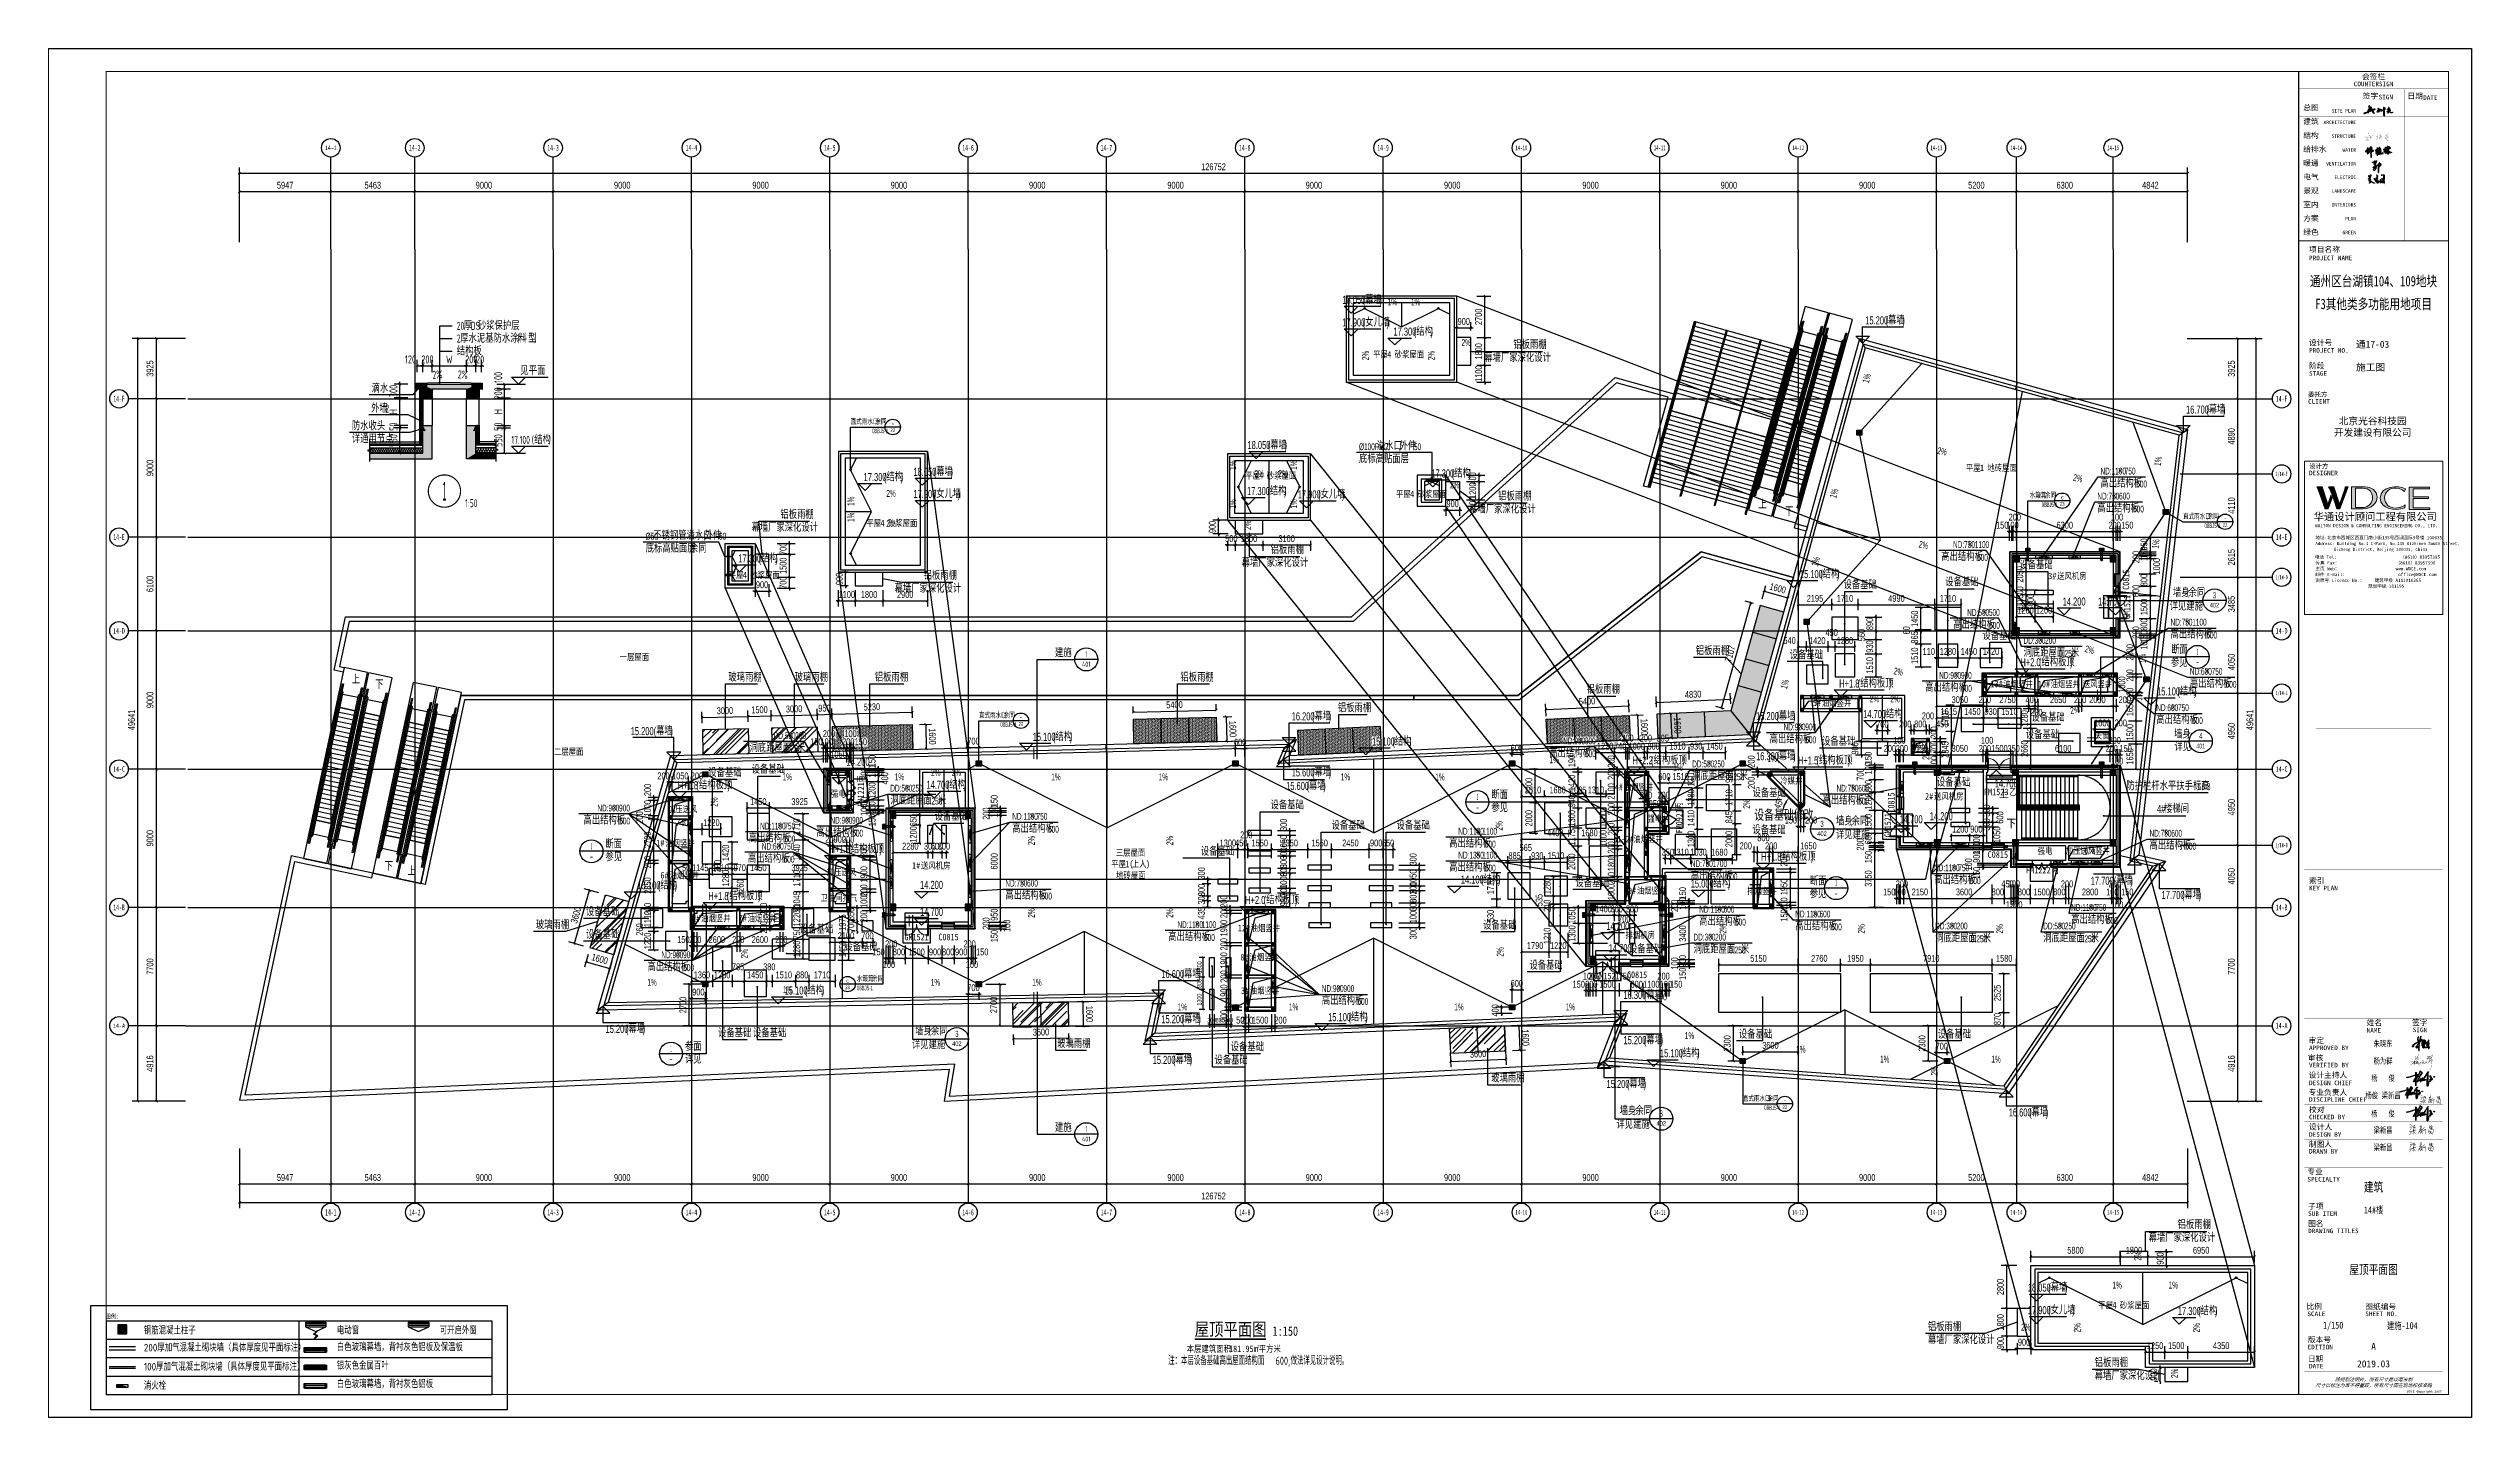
# Paper-space layout '屋顶平面图' of a CAD drawing. Extents: x 0 to 1051, y 0 to 594.
# The model-space entities are those that its viewports show. They can reach past a viewport. Long polylines and large blocks are cut down to what shows.
import ezdxf
from ezdxf.enums import TextEntityAlignment as Align
from ezdxf.xclip import XClip

# ---------------------------------------------------------------- set-up
doc = ezdxf.new("R2010")
doc.units = 0
doc.header["$LTSCALE"] = 1000
doc.header["$MEASUREMENT"] = 0
doc.header["$XCLIPFRAME"] = 0
for name, pattern in [('104-14# 核心筒$0$DASH', [0.35, 0.25, -0.1]), ('104-14# 核心筒$0$DOTE', [2.42, 2, -0.2, 0.02, -0.2]), ('104-14#屋顶详图$0$DASH', [0.35, 0.25, -0.1]), ('109-34 轴网$0$L1$0$$AUDIT_BAD_LTYPE1', [0]), ('X-104 14#平面$0$$0$DASH', [0.35, 0.25, -0.1]), ('X-104 14#平面$0$109 3#平面$0$DASH', [0.35, 0.25, -0.1]), ('X-104 14#平面$0$DASH', [0.35, 0.25, -0.1]), ('X-平面图例$0$109-34 轴网$0$L1$0$$AUDIT_BAD_LTYPE1', [0]), ('X-平面图例$0$DASH', [0.35, 0.25, -0.1])]:
    doc.linetypes.add(name, pattern=pattern)
for name, color, linetype in [('00-图签签名_10', 10, 'Continuous'), ('01-标注_尺寸', 124, 'Continuous'), ('01-标注_符号', 200, 'Continuous'), ('02-TEXT_标注', 130, 'Continuous'), ('104-14# 核心筒$0$01-标注_符号', 200, 'Continuous'), ('104-14# 核心筒$0$01-标注_轴线坐标', 132, 'Continuous'), ('104-14# 核心筒$0$02-TEXT_标注', 130, 'Continuous'), ('104-14# 核心筒$0$02-TEXT_门窗', 151, 'Continuous'), ('104-14# 核心筒$0$A-C_窗', 140, 'Continuous'), ('104-14# 核心筒$0$A-E_栏杆', 232, 'Continuous'), ('104-14# 核心筒$0$A-E_电梯', 171, 'Continuous'), ('104-14# 核心筒$0$A_AXIS-轴线', 36, '104-14# 核心筒$0$DOTE'), ('104-14# 核心筒$0$A_STR-砌块墙', 121, 'Continuous'), ('104-14# 核心筒$0$A_STR-砼柱', 51, 'Continuous'), ('104-14# 核心筒$0$AXIS_TEXT', 7, 'Continuous'), ('104-14# 核心筒$0$DOOR_FIRE', 220, 'Continuous'), ('104-14# 核心筒$0$DOOR_FIRE_TEXT', 7, 'Continuous'), ('104-14# 核心筒$0$DUCT-新风管立管', 3, 'Continuous'), ('104-14# 核心筒$0$SURFACE', 6, 'Continuous'), ('104-14#屋顶详图$0$01-标注_尺寸', 124, 'Continuous'), ('104-14#屋顶详图$0$01-标注_标高', 200, 'Continuous'), ('104-14#屋顶详图$0$01-标注_符号', 200, 'Continuous'), ('104-14#屋顶详图$0$02-TEXT_标注', 130, 'Continuous'), ('104-14#屋顶详图$0$05-填充_天正', 26, 'Continuous'), ('104-14#屋顶详图$0$A-O_屋面', 201, 'Continuous'), ('104-14#屋顶详图$0$A-O_防水层', 222, 'Continuous'), ('104-14#屋顶详图$0$A-SUR_保温', 222, 'Continuous'), ('104-14#屋顶详图$0$A-SUR_看线', 231, 'Continuous'), ('104-14#屋顶详图$0$A_STR-砌块墙', 121, 'Continuous'), ('104-14#屋顶详图$0$A_STR-砼墙', 51, 'Continuous'), ('104-14#屋顶详图$0$构造物', 145, 'Continuous'), ('AXIS_TEXT', 7, 'Continuous'), ('PUB_HATCH', 8, 'Continuous'), ('X-104 14#平面$0$01-标注_标高', 200, 'Continuous'), ('X-104 14#平面$0$01-标注_符号', 200, 'Continuous'), ('X-104 14#平面$0$02-TEXT_房间', 7, 'Continuous'), ('X-104 14#平面$0$02-TEXT_标注', 130, 'Continuous'), ('X-104 14#平面$0$02-TEXT_门窗', 151, 'Continuous'), ('X-104 14#平面$0$05-填充_天正', 26, 'Continuous'), ('X-104 14#平面$0$A-C_玻璃幕墙', 140, 'Continuous'), ('X-104 14#平面$0$A-C_窗', 140, 'Continuous'), ('X-104 14#平面$0$A-C_门', 150, 'Continuous'), ('X-104 14#平面$0$A-E_栏杆', 232, 'Continuous'), ('X-104 14#平面$0$A-E_楼梯', 171, 'Continuous'), ('X-104 14#平面$0$A-E_电梯', 171, 'Continuous'), ('X-104 14#平面$0$A-O_分水线', 127, 'Continuous'), ('X-104 14#平面$0$A-O_屋面', 201, 'Continuous'), ('X-104 14#平面$0$A-O_散水', 134, 'Continuous'), ('X-104 14#平面$0$A-SUR_保温', 222, 'Continuous'), ('X-104 14#平面$0$A-SUR_看线', 231, 'Continuous'), ('X-104 14#平面$0$A-TECH_暖通', 6, 'Continuous'), ('X-104 14#平面$0$A-TECH_水', 3, 'Continuous'), ('X-104 14#平面$0$A-TECH_电气', 240, 'Continuous'), ('X-104 14#平面$0$A-TECH_结构', 21, 'Continuous'), ('X-104 14#平面$0$A_STR-砌块墙', 121, 'Continuous'), ('X-104 14#平面$0$A_STR-砼柱', 51, 'Continuous'), ('X-104 14#平面$0$D_铝板', 181, 'Continuous'), ('X-104 14#平面$0$DIM_SYMB', 3, 'Continuous'), ('X-104 14#平面$0$DOOR_FIRE', 220, 'Continuous'), ('X-104 14#平面$0$DOOR_FIRE_TEXT', 7, 'Continuous'), ('X-104 14#平面$0$DUCT-新风管立管', 3, 'Continuous'), ('X-104 14#平面$0$EH_玻璃', 156, 'Continuous'), ('X-104 14#平面$0$SURFACE', 6, 'Continuous'), ('X-104 14#平面$0$图例', 7, 'Continuous'), ('X-平面图例$0$03-表格_197', 197, 'Continuous'), ('X-平面图例$0$04-电动窗', 1, 'Continuous'), ('X-平面图例$0$A-0-图名图例', 2, 'Continuous'), ('X-平面图例$0$A-C_玻璃幕墙', 140, 'Continuous'), ('X-平面图例$0$A-金属背板', 40, 'Continuous'), ('X-平面图例$0$COLUMN', 4, 'Continuous'), ('X-平面图例$0$EQUIP_消火栓', 7, 'Continuous'), ('X-平面图例$0$WAL1', 30, 'Continuous'), ('建-标注-文本', 254, 'Continuous')]:
    doc.layers.add(name, color=color, linetype=linetype)
doc.layers.add('104-14# 核心筒$0$04-不打印_辅助线', color=165, linetype='Continuous', plot=False)
doc.styles.add('104-14# 核心筒$0$_TCH_AXIS', font='STXIHEI_0.TTF', dxfattribs={"width": 0.8})
doc.styles.add('104-14# 核心筒$0$_TCH_DIM', font='ros.shx', dxfattribs={"bigfont": 'jd.shx'})
doc.styles.add('104-14# 核心筒$0$_TCH_DIM_T3', font='ros.shx', dxfattribs={"width": 0.705882, "bigfont": 'jd.shx'})
doc.styles.add('104-14# 核心筒$0$_TCH_SPACE', font='STXIHEI_0.TTF', dxfattribs={"width": 0.8, "height": 5})
doc.styles.add('104-14# 核心筒$0$_TCH_WINDOW', font='STXIHEI_0.TTF', dxfattribs={"width": 0.8, "height": 3.5})
doc.styles.add('104-14# 核心筒$0$Standard', font='STXIHEI_0.TTF', dxfattribs={"width": 0.8})
doc.styles.add('104-14#屋顶详图$0$_TCH_DIM', font='ROS1', dxfattribs={"width": 0.8, "bigfont": 'JD'})
doc.styles.add('104-14#屋顶详图$0$_TCH_DIM_T3', font='ROS1', dxfattribs={"width": 0.8, "bigfont": 'JD'})
doc.styles.add('104-14#屋顶详图$0$_TCH_LABEL', font='STXIHEI_0.TTF', dxfattribs={"width": 0.75})
doc.styles.add('_TCH_DIM', font='ros.shx', dxfattribs={"width": 0.8, "height": 2, "bigfont": 'jd.shx'})
doc.styles.add('_TCH_DIM_T3', font='ros.shx', dxfattribs={"width": 0.705882, "bigfont": 'jd.shx'})
doc.styles.add('_TCH_LABEL', font='ros.shx', dxfattribs={"width": 0.8, "bigfont": 'jd.shx'})
doc.styles.add('COMPLEX', font='COMPLEX')
doc.styles.get("Standard").update_dxf_attribs({"font": 'GBENOR', "bigfont": 'GBCBIG'})
doc.styles.add('X-104 14#平面$0$_TCH_DIM', font='ros.shx', dxfattribs={"width": 0.8, "bigfont": 'jd.shx'})
doc.styles.add('X-104 14#平面$0$_TCH_LABEL', font='ros1.shx', dxfattribs={"width": 0.75, "bigfont": 'jd.shx'})
doc.styles.add('X-104 14#平面$0$_TCH_SPACE', font='STXIHEI_0.TTF', dxfattribs={"width": 0.8, "height": 5})
doc.styles.add('X-104 14#平面$0$_TCH_WINDOW', font='STXIHEI_0.TTF', dxfattribs={"width": 0.75, "height": 3.5})
doc.styles.add('X-104 14#平面$0$Standard', font='STXIHEI_0.TTF', dxfattribs={"width": 0.8})
doc.styles.add('X-平面图例$0$HT_HWXH', font='STXIHEI_0.TTF', dxfattribs={"width": 0.8})
doc.styles.add('X-平面图例$0$Standard', font='gbenor.shx', dxfattribs={"bigfont": 'gbcbig.shx'})
doc.styles.add('华文细黑', font='STXIHEI_0.TTF', dxfattribs={"width": 0.75, "height": 10})
doc.styles.add('图签信息$0$hwxh', font='STXIHEI_0.TTF')
doc.styles.add('图签信息$0$华文细黑', font='STXIHEI_0.TTF', dxfattribs={"height": 10})
doc.dimstyles.new('104-14# 核心筒$0$_TCH_ARCH&&150', dxfattribs={"dimtxt": 446.25, "dimasz": 150, "dimexe": 375, "dimexo": 450, "dimgap": 189.375, "dimtad": 1, "dimdec": 0, "dimzin": 0, "dimdsep": 46, "dimtxsty": '104-14# 核心筒$0$_TCH_DIM_T3', "dimblk": '104-14# 核心筒$0$_ArchTick', "dimcen": 0.09, "dimclrt": 7, "dimazin": 2, "dimtfac": 1, "dimtdec": 0, "dimtix": 1, "dimtmove": 2, "dimatfit": 3, "dimfxl": 0, "dimtolj": 1, "dimtzin": 0, "dimarcsym": 0})
doc.dimstyles.new('104-14#屋顶详图$0$_TCH_ARCH&&50', dxfattribs={"dimtxt": 175, "dimasz": 50, "dimexe": 125, "dimexo": 150, "dimgap": 50, "dimtad": 1, "dimdec": 0, "dimzin": 0, "dimdsep": 46, "dimtxsty": '104-14#屋顶详图$0$_TCH_DIM_T3', "dimblk": '104-14#屋顶详图$0$_ArchTick', "dimcen": 0.09, "dimclrt": 4, "dimazin": 2, "dimtfac": 1, "dimtdec": 0, "dimtix": 1, "dimtmove": 2, "dimatfit": 3, "dimfxl": 0, "dimtolj": 1, "dimtzin": 0, "dimarcsym": 0})
doc.dimstyles.new('_TCH_ARCH&&100', dxfattribs={"dimtxt": 297.5, "dimasz": 100, "dimexe": 250, "dimexo": 300, "dimgap": 100, "dimtad": 1, "dimdec": 0, "dimzin": 0, "dimdsep": 46, "dimtxsty": '_TCH_DIM_T3', "dimblk": 'ARCHTICK', "dimcen": 0.09, "dimclrt": 7, "dimazin": 2, "dimtfac": 1, "dimtdec": 0, "dimtix": 1, "dimtmove": 2, "dimatfit": 3, "dimfxl": 0, "dimtolj": 1, "dimtzin": 0, "dimarcsym": 0})
doc.dimstyles.new('_TCH_ARCH&&150', dxfattribs={"dimtxt": 446.25, "dimasz": 150, "dimexe": 375, "dimexo": 450, "dimgap": 189.375, "dimtad": 1, "dimdec": 0, "dimzin": 0, "dimdsep": 46, "dimtxsty": '_TCH_DIM_T3', "dimblk": 'ARCHTICK', "dimcen": 0.09, "dimclrt": 7, "dimazin": 2, "dimtfac": 1, "dimtdec": 0, "dimtix": 1, "dimtmove": 2, "dimatfit": 3, "dimfxl": 0, "dimtolj": 1, "dimtzin": 0, "dimarcsym": 0})
doc.dimstyles.new('_TCH_ARROW&&150', dxfattribs={"dimtxt": 446.25, "dimasz": 300, "dimexe": 375, "dimexo": 450, "dimgap": 150, "dimtad": 1, "dimdec": 0, "dimzin": 0, "dimdsep": 46, "dimtxsty": '_TCH_DIM_T3', "dimcen": 0.09, "dimclrt": 7, "dimazin": 2, "dimtfac": 1, "dimtdec": 0, "dimtix": 1, "dimtmove": 2, "dimatfit": 3, "dimfxl": 0, "dimtolj": 1, "dimtzin": 0, "dimarcsym": 0})
pattern_1 = [(45, (0, 0), (-28.0633, 84.189901), [0, -79.375])]
pattern_2 = [(45, (0, 0), (646.5784, 1724.2092), [11430, -1524, 3810, -762]), (45, (447.2, 986), (-1255.4398, 177.809), [2286, -251.46, 4572, -571.5]), (45, (-188.6, 727.4), (2440.8336, 3162.8462), [6096, -1066.8, 3048, -762])]
pattern_3 = [(45, (-849.99, -261.96), (-112.253, 112.253), [])]
pattern_4 = [(45, (-843.80595, -349.1901), (-0.088388348, 0.088388348), [])]
pattern_5 = [(45, (41410, 5700), (-70160, 70160), [])]

psp = doc.layouts.new('屋顶平面图')

# ---------------------------------------------------------------- texts
at = {"color": 3, "insert": (1008.5, 99.8), "char_height": 4, "attachment_point": 5, "style": '华文细黑'}
psp.add_mtext_dynamic_manual_height_columns('建筑', width=36.921, gutter_width=1750, heights=[0], dxfattribs=at)
at = {"color": 2, "attachment_point": 5, "style": '华文细黑'}
for s, width, gutter_width, insert, char_height in [('14#楼', 31.63, 1750, (1008.5, 89.9), 3), ('屋顶平面图', 57.196, 11, (1008.5, 64), 4), ('1/150', 22.976, 11, (991, 39.7), 3), ('建施-104', 31.855, 11, (1021, 39.7), 3)]:
    psp.add_mtext_dynamic_manual_height_columns(s, width=width, gutter_width=gutter_width, heights=[0], dxfattribs=dict(at, insert=insert, char_height=char_height))

msp = doc.modelspace()

# ---------------------------------------------------------------- texts
at = {"layer": '00-图签签名_10', "char_height": 390, "attachment_point": 5, "style": '华文细黑'}
for s, insert, width in [('杨为群', (133458.8, 264990.5), 4814.662), ('朱晓东', (133458.8, 266115.5), 22120.664), ('杨   俊', (133458.8, 263865.5), 18493.696), ('杨俊 梁新昌', (133458.8, 262740.5), 3871.421), ('杨   俊', (133454.6, 261558.6), 7191.604), ('梁新昌', (133458.8, 260490.5), 10341.432), ('梁新昌', (133458.8, 259365.5), 11512.334)]:
    msp.add_mtext(s, dxfattribs=dict(at, insert=insert, width=width))
at = {"layer": '02-TEXT_标注'}
for s, height, style, width, p in [('1%%%', 446.25, '_TCH_DIM', 0.564706, (68696.2, 314176.7)), ('1%%%', 446.25, '_TCH_DIM', 0.564706, (70209.5, 314176.7)), ('2%%%', 446.25, '_TCH_LABEL', 0.564706, (73504.1, 311535.3)), ('幕墙厂家深化设计', 520.93, '_TCH_LABEL', 0.8, (74985.2, 310502.5)), ('铝板雨棚', 520.93, '_TCH_LABEL', 0.8, (76873.6, 311342.5)), ('直式雨水口', 347.29, '_TCH_DIM', 0.8, (33761.2, 306425.2)), ('08BJ5-1', 297.5, '_TCH_DIM', 0.564706, (35156.4, 305861)), (',', 297.5, '_TCH_DIM', 0.564706, (35313.1, 306425.2)), ('余同', 347.29, '_TCH_DIM', 0.8, (35369.1, 306425.2)), ('%%c100PVC', 446.25, '_TCH_LABEL', 0.564706, (66829.6, 304757.5)), ('底标高贴面层', 520.93, '_TCH_LABEL', 0.8, (66829.6, 303917.5)), ('溢水口', 520.93, '_TCH_LABEL', 0.8, (67997.2, 304757.5)), (',', 446.2, '_TCH_LABEL', 0.564706, (69393.9, 304757.5)), ('外伸', 520.93, '_TCH_LABEL', 0.8, (69477.9, 304757.5)), ('50', 446.25, '_TCH_LABEL', 0.564706, (70409.1, 304757.5)), ('2%%%', 446.25, '_TCH_DIM', 0.564706, (60039.4, 303011.3)), ('2%%%', 446.25, '_TCH_DIM', 0.564706, (61593.3, 303011.3)), ('2%%%', 446.25, '_TCH_LABEL', 0.564706, (72757.9, 302270.8)), ('高出结构板', 520.93, '_TCH_DIM', 0.8, (115071.8, 302331)), ('ND:1100', 446.25, '_TCH_DIM', 0.564706, (115071.8, 303171)), ('×', 520.9, '_TCH_DIM', 0.8, (116189, 303171)), ('750', 446.25, '_TCH_DIM', 0.564706, (116654.6, 303171)), ('600', 446.25, '_TCH_DIM', 0.564706, (117399.7, 302331)), ('2%%%', 446.25, '_TCH_DIM', 0.564706, (36083, 301719.5)), ('幕墙厂家深化设计', 520.93, '_TCH_LABEL', 0.8, (73997.9, 300643.7)), ('铝板雨棚', 520.93, '_TCH_LABEL', 0.8, (75886.3, 301483.7)), ('水簸箕', 347.29, '_TCH_DIM', 0.8, (110473.4, 301630.1)), ('08BJ5-1', 297.5, '_TCH_DIM', 0.564706, (111247.9, 301066)), (',', 297.5, '_TCH_DIM', 0.564706, (111404.5, 301630.1)), ('余同', 347.29, '_TCH_DIM', 0.8, (111460.5, 301630.1)), ('高出结构板', 520.93, '_TCH_DIM', 0.8, (114868.3, 300704.2)), ('ND:750', 446.25, '_TCH_DIM', 0.564706, (114868.3, 301544.2)), ('×', 520.9, '_TCH_DIM', 0.8, (115817.5, 301544.2)), ('600', 446.25, '_TCH_DIM', 0.564706, (116283.1, 301544.2)), ('600', 446.25, '_TCH_DIM', 0.564706, (117196.2, 300704.2)), ('幕墙厂家深化设计', 520.93, '_TCH_LABEL', 0.8, (27301.2, 299453.9)), ('铝板雨棚', 520.93, '_TCH_LABEL', 0.8, (29189.5, 300293.9)), ('2%%%', 446.25, '_TCH_DIM', 0.564706, (36083, 299753.8)), ('直式雨水口', 347.29, '_TCH_DIM', 0.8, (120446.7, 300256)), ('08BJ5-1', 297.5, '_TCH_DIM', 0.564706, (121842, 299691.8)), (',', 297.5, '_TCH_DIM', 0.564706, (121998.7, 300256)), ('余同', 347.29, '_TCH_DIM', 0.8, (122054.7, 300256)), ('%%C50', 446.25, '_TCH_LABEL', 0.564706, (20421.2, 298934.9)), ('底标高贴面层', 520.93, '_TCH_LABEL', 0.8, (20421.2, 298094.9)), ('不锈钢管溢水口', 520.93, '_TCH_LABEL', 0.8, (20916.8, 298934.9)), (',', 446.2, '_TCH_LABEL', 0.564706, (23214.7, 298094.9)), ('余同', 520.93, '_TCH_LABEL', 0.8, (23298.7, 298094.9)), (',', 446.2, '_TCH_LABEL', 0.564706, (24175.9, 298934.9)), ('外伸', 520.93, '_TCH_LABEL', 0.8, (24259.9, 298934.9)), ('50', 446.25, '_TCH_LABEL', 0.564706, (25191, 298934.9)), ('铝板雨棚', 520.93, '_TCH_LABEL', 0.8, (61085, 298003.3)), ('高出结构板', 520.93, '_TCH_DIM', 0.8, (104717.3, 297550.2)), ('ND:750', 446.25, '_TCH_DIM', 0.564706, (105479.2, 298390.2)), ('×', 520.9, '_TCH_DIM', 0.8, (106428.4, 298390.2)), ('1100', 446.25, '_TCH_DIM', 0.564706, (106894, 298390.2)), ('600', 446.25, '_TCH_DIM', 0.564706, (107045.2, 297550.2)), ('铝板雨棚', 520.93, '_TCH_LABEL', 0.8, (38503.2, 296328.7)), ('幕墙厂家深化设计', 520.93, '_TCH_LABEL', 0.8, (59196.6, 297163.3)), ('设备基础', 520.93, '_TCH_DIM', 0.8, (104974.5, 295897.3)), ('设备基础', 520.93, '_TCH_DIM', 0.8, (109800.2, 297004.7)), ('幕墙厂家深化设计', 520.93, '_TCH_LABEL', 0.8, (36614.9, 295488.7)), ('设备基础', 520.93, '_TCH_DIM', 0.8, (98354.9, 295720.1)), ('详见建施', 520.93, '_TCH_DIM', 0.8, (119572.2, 294326.7)), ('墙身', 520.93, '_TCH_DIM', 0.8, (119789.2, 295215)), (',', 446.2, '_TCH_DIM', 0.564706, (120720.4, 295215)), ('余同', 520.93, '_TCH_DIM', 0.8, (120804.4, 295215)), ('高出结构板', 520.93, '_TCH_DIM', 0.8, (105498.4, 293130.2)), ('ND:500', 446.25, '_TCH_DIM', 0.564706, (106403.1, 293970.2)), ('×', 520.9, '_TCH_DIM', 0.8, (107352.3, 293970.2)), ('500', 446.25, '_TCH_DIM', 0.564706, (107817.9, 293970.2)), ('600', 446.25, '_TCH_DIM', 0.564706, (107826.3, 293130.2)), ('ND:750', 446.25, '_TCH_DIM', 0.564706, (119631.7, 293340.6)), ('×', 520.9, '_TCH_DIM', 0.8, (120580.9, 293340.6)), ('1100', 446.25, '_TCH_DIM', 0.564706, (121046.5, 293340.6)), ('-', 446.2, '_TCH_DIM', 0.564706, (121434.6, 294326.7)), ('设备基础', 520.93, '_TCH_DIM', 0.8, (94852.1, 291155.5)), ('设备基础', 520.93, '_TCH_DIM', 0.8, (107395, 292413.3)), ('高出结构板', 520.93, '_TCH_DIM', 0.8, (119631.7, 292500.6)), ('断面', 520.93, '_TCH_DIM', 0.8, (119682.4, 291499.8)), ('600', 446.25, '_TCH_DIM', 0.564706, (121959.6, 292500.6)), ('ND:900', 446.25, '_TCH_DIM', 0.564706, (104581.6, 289876.8)), ('×', 520.9, '_TCH_DIM', 0.8, (105530.8, 289876.8)), ('900', 446.25, '_TCH_DIM', 0.564706, (105996.3, 289876.8)), ('参见', 520.93, '_TCH_DIM', 0.8, (119659.6, 290656.2)), ('ND:600', 446.25, '_TCH_DIM', 0.564706, (120890.8, 290135.6)), ('×', 520.9, '_TCH_DIM', 0.8, (121840, 290135.6)), ('750', 446.25, '_TCH_DIM', 0.564706, (122305.5, 290135.6)), ('2%%%', 446.25, '_TCH_DIM', 0.564706, (100057.9, 288344.2)), ('2%%%', 446.25, '_TCH_DIM', 0.564706, (101401, 288344.2)), ('高出结构板', 520.93, '_TCH_DIM', 0.8, (103676.8, 289036.8)), ('600', 446.25, '_TCH_DIM', 0.564706, (106004.7, 289036.8)), ('高出结构板', 520.93, '_TCH_DIM', 0.8, (120890.8, 289295.6)), ('600', 446.25, '_TCH_DIM', 0.564706, (123218.7, 289295.6)), ('直式雨水口', 347.29, '_TCH_DIM', 0.8, (42103.7, 287311.9)), ('08BJ5-1', 297.5, '_TCH_DIM', 0.564706, (43499, 286747.8)), (',', 297.5, '_TCH_DIM', 0.564706, (43655.6, 287311.9)), ('余同', 347.29, '_TCH_DIM', 0.8, (43711.6, 287311.9)), ('ND:900', 446.25, '_TCH_DIM', 0.564706, (94454.6, 286520.9)), ('×', 520.9, '_TCH_DIM', 0.8, (95403.8, 286520.9)), ('900', 446.25, '_TCH_DIM', 0.564706, (95869.4, 286520.9)), ('设备基础', 520.93, '_TCH_DIM', 0.8, (110582.2, 287089.4)), ('高出结构板', 520.93, '_TCH_DIM', 0.8, (118703.8, 286934.4)), ('ND:600', 446.25, '_TCH_DIM', 0.564706, (118703.8, 287774.4)), ('×', 520.9, '_TCH_DIM', 0.8, (119653, 287774.4)), ('750', 446.25, '_TCH_DIM', 0.564706, (120118.6, 287774.4)), ('600', 446.25, '_TCH_DIM', 0.564706, (121031.7, 286934.4)), ('高出结构板', 520.93, '_TCH_DIM', 0.8, (79210.6, 284773.4)), ('ND:900', 446.25, '_TCH_DIM', 0.564706, (80115.3, 285613.4)), ('×', 520.9, '_TCH_DIM', 0.8, (81064.5, 285613.4)), ('900', 446.25, '_TCH_DIM', 0.564706, (81530.1, 285613.4)), ('高出结构板', 520.93, '_TCH_DIM', 0.8, (93549.9, 285680.9)), ('600', 446.25, '_TCH_DIM', 0.564706, (95877.8, 285680.9)), ('设备基础', 520.93, '_TCH_DIM', 0.8, (96957.6, 285527.4)), ('设备基础', 520.93, '_TCH_DIM', 0.8, (110217.9, 285972.4)), ('墙身', 520.93, '_TCH_DIM', 0.8, (119867.1, 286003.8)), ('详见', 520.93, '_TCH_DIM', 0.8, (119883.4, 285177.5)), ('设备基础', 520.93, '_TCH_DIM', 0.8, (24495, 283500.8)), ('设备基础', 520.93, '_TCH_DIM', 0.8, (27313.6, 283704.5)), ('2%%%', 446.25, '_TCH_DIM', 0.564706, (38993.9, 283544.2)), ('2%%%', 446.25, '_TCH_DIM', 0.564706, (40336.9, 283544.2)), ('1%%%', 446.25, '_TCH_DIM', 0.564706, (79227.7, 284385.8)), ('600', 446.25, '_TCH_DIM', 0.564706, (81538.5, 284773.4)), ('1%%%', 446.25, '_TCH_DIM', 0.564706, (87277.8, 283875.7)), ('1%%%', 446.25, '_TCH_DIM', 0.564706, (93409.2, 284461.8)), ('1%%%', 446.25, '_TCH_DIM', 0.564706, (29328.8, 283270.9)), ('1%%%', 446.25, '_TCH_DIM', 0.564706, (36623, 283270.9)), ('1%%%', 446.25, '_TCH_DIM', 0.564706, (46810.3, 283270.9)), ('1%%%', 446.25, '_TCH_DIM', 0.564706, (53795.7, 283270.9)), ('1%%%', 446.25, '_TCH_DIM', 0.564706, (65647.6, 283270.9)), ('1%%%', 446.25, '_TCH_DIM', 0.564706, (71795.7, 283270.9)), ('断面', 520.93, '_TCH_DIM', 0.8, (75441.6, 282053.5)), ('设备基础', 520.93, '_TCH_DIM', 0.8, (92433.5, 282175)), ('高出结构板', 520.93, '_TCH_DIM', 0.8, (96985.7, 281690.9)), ('ND:750', 446.25, '_TCH_DIM', 0.564706, (97898.8, 282530.9)), ('×', 520.9, '_TCH_DIM', 0.8, (98848, 282530.9)), ('600', 446.25, '_TCH_DIM', 0.564706, (99313.6, 282530.9)), ('设备基础', 520.93, '_TCH_DIM', 0.8, (104431.9, 282864.9)), ('防护栏杆水平扶手标高', 520.93, '_TCH_DIM', 0.8, (116756.3, 282632.5)), ('15.8', 446.25, '_TCH_DIM', 0.564706, (121412.1, 282632.5)), ('高出结构板', 520.93, '_TCH_DIM', 0.8, (16374.7, 280401.3)), ('ND:900', 446.25, '_TCH_DIM', 0.564706, (17279.5, 281241.3)), ('×', 520.9, '_TCH_DIM', 0.8, (18228.7, 281241.3)), ('900', 446.25, '_TCH_DIM', 0.564706, (18694.2, 281241.3)), ('600', 446.25, '_TCH_DIM', 0.564706, (18702.6, 280401.3)), ('ND:900', 446.25, '_TCH_DIM', 0.564706, (32441, 280446.6)), ('×', 520.9, '_TCH_DIM', 0.8, (33390.2, 280446.6)), ('900', 446.25, '_TCH_DIM', 0.564706, (33855.8, 280446.6)), ('设备基础', 520.93, '_TCH_DIM', 0.8, (39222.2, 280644.6)), ('ND:1100', 446.25, '_TCH_DIM', 0.564706, (44272.6, 280701)), ('×', 520.9, '_TCH_DIM', 0.8, (45389.8, 280701)), ('750', 446.25, '_TCH_DIM', 0.564706, (45855.3, 280701)), ('设备基础', 520.93, '_TCH_DIM', 0.8, (61075.7, 281383.8)), ('设备基础', 520.93, '_TCH_DIM', 0.8, (65043.2, 280058.5)), ('设备基础', 520.93, '_TCH_DIM', 0.8, (69272.7, 280058.5)), ('参见', 520.93, '_TCH_DIM', 0.8, (75441.6, 281209.9)), ('墙身', 520.93, '_TCH_DIM', 0.8, (97867, 280342.8)), ('余同', 520.93, '_TCH_DIM', 0.8, (98882.2, 280342.8)), ('600', 446.25, '_TCH_DIM', 0.564706, (99313.6, 281690.9)), ('断面', 520.93, '_TCH_DIM', 0.8, (17798.7, 278848.7)), ('高出结构板', 520.93, '_TCH_DIM', 0.8, (27128.1, 279229.8)), ('ND:1100', 446.25, '_TCH_DIM', 0.564706, (27864.8, 280069.8)), ('ND:600', 446.25, '_TCH_DIM', 0.564706, (27976.3, 278749.2)), ('×', 520.9, '_TCH_DIM', 0.8, (28925.5, 278749.2)), ('×', 520.9, '_TCH_DIM', 0.8, (28982, 280069.8)), ('750', 446.25, '_TCH_DIM', 0.564706, (29391.1, 278749.2)), ('750', 446.25, '_TCH_DIM', 0.564706, (29447.6, 280069.8)), ('600', 446.25, '_TCH_DIM', 0.564706, (29456, 279229.8)), ('高出结构板', 520.93, '_TCH_DIM', 0.8, (31536.3, 279606.6)), ('600', 446.25, '_TCH_DIM', 0.564706, (33864.2, 279606.6)), ('高出结构板', 520.93, '_TCH_DIM', 0.8, (44272.6, 279861)), ('600', 446.25, '_TCH_DIM', 0.564706, (46600.5, 279861)), ('高出结构板', 520.93, '_TCH_DIM', 0.8, (72697.6, 278892.7)), ('ND:1100', 446.25, '_TCH_DIM', 0.564706, (73291.5, 279732.7)), ('×', 520.9, '_TCH_DIM', 0.8, (74408.7, 279732.7)), ('1100', 446.25, '_TCH_DIM', 0.564706, (74874.3, 279732.7)), ('600', 446.25, '_TCH_DIM', 0.564706, (75025.5, 278892.7)), ('设备基础', 520.93, '_TCH_DIM', 0.8, (92427.2, 279768.9)), ('详见建施', 520.93, '_TCH_DIM', 0.8, (97867, 279454.5)), (',', 446.2, '_TCH_DIM', 0.564706, (98798.2, 280342.8)), ('-', 446.2, '_TCH_DIM', 0.564706, (99729.4, 279454.5)), ('高出结构板', 520.93, '_TCH_DIM', 0.8, (118263.8, 278762)), ('ND:750', 446.25, '_TCH_DIM', 0.564706, (118263.8, 279602)), ('×', 520.9, '_TCH_DIM', 0.8, (119213, 279602)), ('600', 446.25, '_TCH_DIM', 0.564706, (119678.6, 279602)), ('600', 446.25, '_TCH_DIM', 0.564706, (120591.7, 278762)), ('参见', 520.93, '_TCH_DIM', 0.8, (17798.7, 278005.1)), ('高出结构板', 520.93, '_TCH_DIM', 0.8, (27071.6, 277909.2)), ('600', 446.25, '_TCH_DIM', 0.564706, (29399.5, 277909.2)), ('设备基础', 520.93, '_TCH_DIM', 0.8, (56541.4, 278365.9)), ('高出结构板', 520.93, '_TCH_DIM', 0.8, (72697.6, 277336.8)), ('ND:1350', 446.25, '_TCH_DIM', 0.564706, (73291.5, 278176.8)), ('×', 520.9, '_TCH_DIM', 0.8, (74408.7, 278176.8)), ('1100', 446.25, '_TCH_DIM', 0.564706, (74874.3, 278176.8)), ('600', 446.25, '_TCH_DIM', 0.564706, (75025.5, 277336.8)), ('ND:730', 446.25, '_TCH_DIM', 0.564706, (88424.9, 277621.4)), ('×', 520.9, '_TCH_DIM', 0.8, (89374.1, 277621.4)), ('1700', 446.25, '_TCH_DIM', 0.564706, (89839.7, 277621.4)), ('ND:1100', 446.25, '_TCH_DIM', 0.564706, (104246.8, 277355)), ('×', 520.9, '_TCH_DIM', 0.8, (105364, 277355)), ('750', 446.25, '_TCH_DIM', 0.564706, (105829.6, 277355)), ('高出结构板', 520.93, '_TCH_DIM', 0.8, (43823.5, 275513.5)), ('ND:750', 446.25, '_TCH_DIM', 0.564706, (43823.5, 276353.5)), ('×', 520.9, '_TCH_DIM', 0.8, (44772.7, 276353.5)), ('600', 446.25, '_TCH_DIM', 0.564706, (45238.3, 276353.5)), ('600', 446.25, '_TCH_DIM', 0.564706, (46151.4, 275513.5)), ('设备基础', 520.93, '_TCH_DIM', 0.8, (80912.5, 276317.9)), ('高出结构板', 520.93, '_TCH_DIM', 0.8, (88424.9, 276781.4)), ('600', 446.25, '_TCH_DIM', 0.564706, (90752.8, 276781.4)), ('参见', 520.93, '_TCH_DIM', 0.8, (96149.1, 275608.8)), ('断面', 520.93, '_TCH_DIM', 0.8, (96171.9, 276452.4)), ('高出结构板', 520.93, '_TCH_DIM', 0.8, (104246.8, 276515)), ('600', 446.25, '_TCH_DIM', 0.564706, (106574.7, 276515)), ('设备基础', 520.93, '_TCH_DIM', 0.8, (16538, 274439.9)), ('高出结构板', 520.93, '_TCH_DIM', 0.8, (88971.2, 273818.4)), ('ND:1100', 446.25, '_TCH_DIM', 0.564706, (88971.2, 274658.4)), ('×', 520.9, '_TCH_DIM', 0.8, (90088.4, 274658.4)), ('600', 446.25, '_TCH_DIM', 0.564706, (90554, 274658.4)), ('ND:1100', 446.25, '_TCH_DIM', 0.564706, (95215, 274345.7)), ('×', 520.9, '_TCH_DIM', 0.8, (96332.2, 274345.7)), ('600', 446.25, '_TCH_DIM', 0.564706, (96797.8, 274345.7)), ('高出结构板', 520.93, '_TCH_DIM', 0.8, (113166, 273933.9)), ('ND:1100', 446.25, '_TCH_DIM', 0.564706, (113166, 274773.9)), ('×', 520.9, '_TCH_DIM', 0.8, (114283.2, 274773.9)), ('750', 446.25, '_TCH_DIM', 0.564706, (114748.8, 274773.9)), ('600', 446.25, '_TCH_DIM', 0.564706, (115493.9, 273933.9)), ('设备基础', 520.93, '_TCH_DIM', 0.8, (16538, 272960.5)), ('设备基础', 520.93, '_TCH_DIM', 0.8, (30456.2, 273307.5)), ('高出结构板', 520.93, '_TCH_DIM', 0.8, (54423.8, 272815.6)), ('ND:1100', 446.25, '_TCH_DIM', 0.564706, (55017.7, 273655.6)), ('×', 520.9, '_TCH_DIM', 0.8, (56134.9, 273655.6)), ('1100', 446.25, '_TCH_DIM', 0.564706, (56600.5, 273655.6)), ('600', 446.25, '_TCH_DIM', 0.564706, (56751.7, 272815.6)), ('设备基础', 520.93, '_TCH_DIM', 0.8, (74908.7, 273561.8)), ('600', 446.25, '_TCH_DIM', 0.564706, (91299.1, 273818.4)), ('高出结构板', 520.93, '_TCH_DIM', 0.8, (95215, 273505.7)), ('600', 446.25, '_TCH_DIM', 0.564706, (97542.9, 273505.7)), ('高出结构板', 520.93, '_TCH_DIM', 0.8, (20536.8, 270854.3)), ('ND:900', 446.25, '_TCH_DIM', 0.564706, (21441.6, 271694.3)), ('×', 520.9, '_TCH_DIM', 0.8, (22390.8, 271694.3)), ('900', 446.25, '_TCH_DIM', 0.564706, (22856.3, 271694.3)), ('600', 446.25, '_TCH_DIM', 0.564706, (22864.7, 270854.3)), ('设备基础', 520.93, '_TCH_DIM', 0.8, (33352.5, 272156.2)), ('设备基础', 520.93, '_TCH_DIM', 0.8, (77921.6, 270957)), ('设备基础', 520.93, '_TCH_DIM', 0.8, (84396.9, 272019.3)), ('1%%%', 446.25, '_TCH_DIM', 0.564706, (20532.4, 269901.5)), ('1%%%', 446.25, '_TCH_DIM', 0.564706, (29349.4, 269422.8)), ('08BJ5-1', 297.5, '_TCH_DIM', 0.564706, (34165.5, 269605.6)), ('水簸箕', 347.29, '_TCH_DIM', 0.8, (34165.5, 270169.8)), (',', 297.5, '_TCH_DIM', 0.564706, (35096.7, 270169.8)), ('余同', 347.29, '_TCH_DIM', 0.8, (35152.7, 270169.8)), ('1%%%', 446.25, '_TCH_DIM', 0.564706, (38971.5, 269901.5)), ('1%%%', 446.25, '_TCH_DIM', 0.564706, (45573.6, 269901.5)), ('ND:900', 446.25, '_TCH_DIM', 0.564706, (64407.9, 269497.4)), ('×', 520.9, '_TCH_DIM', 0.8, (65357.1, 269497.4)), ('900', 446.25, '_TCH_DIM', 0.564706, (65822.7, 269497.4)), ('1%%%', 446.25, '_TCH_DIM', 0.564706, (55032.4, 268301.5)), ('1%%%', 446.25, '_TCH_DIM', 0.564706, (62273.6, 268301.5)), ('高出结构板', 520.93, '_TCH_DIM', 0.8, (64407.9, 268657.4)), ('600', 446.25, '_TCH_DIM', 0.564706, (66735.8, 268657.4)), ('1%%%', 446.25, '_TCH_DIM', 0.564706, (73032.4, 268301.5)), ('1%%%', 446.25, '_TCH_DIM', 0.564706, (80273.6, 268301.5)), ('设备基础', 520.93, '_TCH_DIM', 0.8, (25131.8, 266551)), ('设备基础', 520.93, '_TCH_DIM', 0.8, (27403.5, 266551)), ('墙身', 520.93, '_TCH_DIM', 0.8, (37963.3, 266677.4)), (',', 446.2, '_TCH_DIM', 0.564706, (38894.5, 266677.4)), ('余同', 520.93, '_TCH_DIM', 0.8, (38978.5, 266677.4)), ('1%%%', 446.25, '_TCH_DIM', 0.564706, (88032.4, 266435.6)), ('设备基础', 520.93, '_TCH_DIM', 0.8, (91545.8, 266465.5)), ('设备基础', 520.93, '_TCH_DIM', 0.8, (104481.5, 266465.5)), ('参面', 520.93, '_TCH_DIM', 0.8, (22978.3, 265673.6)), ('详见', 520.93, '_TCH_DIM', 0.8, (22978.3, 264841.5)), ('详见建施', 520.93, '_TCH_DIM', 0.8, (37746.3, 265789)), ('-', 446.2, '_TCH_DIM', 0.564706, (39608.7, 265789)), ('设备基础', 520.93, '_TCH_DIM', 0.8, (57427.3, 264783.8)), ('设备基础', 520.93, '_TCH_DIM', 0.8, (58487.3, 265641.3)), ('1%%%', 446.25, '_TCH_DIM', 0.564706, (95273.6, 265546.9)), ('1%%%', 446.25, '_TCH_DIM', 0.564706, (100732.4, 264901.5)), ('1%%%', 446.25, '_TCH_DIM', 0.564706, (107973.6, 264901.5)), ('墙身', 520.93, '_TCH_DIM', 0.8, (83792.4, 261489.2)), ('余同', 520.93, '_TCH_DIM', 0.8, (84807.5, 261489.2)), ('直式雨水口', 347.29, '_TCH_DIM', 0.8, (91803.7, 262374)), ('08BJ5-1', 297.5, '_TCH_DIM', 0.564706, (93199, 261809.9)), (',', 297.5, '_TCH_DIM', 0.564706, (93355.6, 262374)), ('余同', 347.29, '_TCH_DIM', 0.8, (93411.6, 262374)), ('详见建施', 520.93, '_TCH_DIM', 0.8, (83575.4, 260600.9)), (',', 446.2, '_TCH_DIM', 0.564706, (84723.5, 261489.2)), ('-', 446.2, '_TCH_DIM', 0.564706, (85437.7, 260600.9)), ('铝板雨棚', 520.93, '_TCH_LABEL', 0.8, (120092.7, 254073.8)), ('幕墙厂家深化设计', 520.93, '_TCH_LABEL', 0.8, (118204.3, 253233.8)), ('1%%%', 446.25, '_TCH_DIM', 0.564706, (115853.6, 250196)), ('1%%%', 446.25, '_TCH_DIM', 0.564706, (119507.3, 250196)), ('铝板雨棚', 520.93, '_TCH_LABEL', 0.8, (103847.1, 247428.2)), ('2%%%', 446.25, '_TCH_LABEL', 0.564706, (109912.9, 247460.7)), ('幕墙厂家深化设计', 520.93, '_TCH_LABEL', 0.8, (103847.1, 246588.2)), ('幕墙厂家深化设计', 520.93, '_TCH_LABEL', 0.8, (114699.7, 244250.5)), ('铝板雨棚', 520.93, '_TCH_LABEL', 0.8, (114699.7, 245090.5))]:
    msp.add_text(s, height=height, dxfattribs=dict(at, style=style, width=width)).set_placement(p)
at = {"layer": '02-TEXT_标注', "width": 0.564706}
for s, rotation, style, p in [('2%%%', 90, '_TCH_DIM', (67478.9, 310609.2)), ('2%%%', 90, '_TCH_DIM', (71763, 310609.2)), ('1%%%', 74.46973, '_TCH_DIM', (99996.5, 309084)), ('1%%%', 90, '_TCH_DIM', (58833.7, 303476)), ('1%%%', 90, '_TCH_DIM', (62803.1, 303476)), ('1%%%', 83.451897, '_TCH_DIM', (119003.5, 303705.5)), ('1%%%', 90, '_TCH_DIM', (33996, 301126.8)), ('1%%%', 90, '_TCH_DIM', (58833.7, 300950.6)), ('1%%%', 90, '_TCH_DIM', (62803.1, 300950.6)), ('1%%%', 74.46973, '_TCH_DIM', (97871.9, 301596.4)), ('1%%%', 90, '_TCH_DIM', (33996, 300081)), ('2%%%', 90, '_TCH_LABEL', (59816.4, 299563.3)), ('1%%%', 83.451897, '_TCH_DIM', (118853.2, 298330.5)), ('1%%%', 74.46973, '_TCH_DIM', (96681.2, 297153.9)), ('1%%%', 90.88613, '_TCH_DIM', (118023.2, 290900.9)), ('1%%%', 74.46973, '_TCH_DIM', (94669.7, 289178.9)), ('1%%%', 81.498163, '_TCH_DIM', (117774.7, 288442.2)), ('2%%%', 90, '_TCH_DIM', (104490.9, 264055)), ('2%%%', 90, '_TCH_LABEL', (117730.8, 252010.4)), ('2%%%', 90, '_TCH_DIM', (113791, 247339.2)), ('2%%%', 90, '_TCH_DIM', (121548.9, 247339.2)), ('2%%%', 90, '_TCH_LABEL', (120116.6, 244371))]:
    msp.add_text(s, height=446.25, rotation=rotation, dxfattribs=dict(at, style=style)).set_placement(p)
at = {"layer": '02-TEXT_标注', "style": '_TCH_LABEL'}
for s, height, width, p, p2 in [('22', 235.02, 1.428571, (36342.8, 305932), (36647.2, 305932)), ('-', 265.1, 1.111111, (36424.4, 306355.5), (36565.7, 306355.5)), ('23', 235.02, 1.428571, (112434.3, 301136.9), (112738.7, 301136.9)), ('c', 260.4, 2.142857, (112497.2, 301561.1), (112675.7, 301561.1)), ('22', 235.02, 1.428571, (123028.4, 299762.8), (123332.8, 299762.8)), ('-', 265.1, 1.111111, (123109.9, 300186.3), (123251.3, 300186.3)), ('402', 298.81, 1.428571, (122185.9, 294519.6), (122800.6, 294519.6)), ('3', 397.6, 1.428571, (122387.3, 295110.5), (122599.3, 295110.5)), ('1', 407.6, 1.428571, (121348.7, 291438.7), (121426.4, 291438.7)), ('-', 397.6, 1.111111, (121281.5, 290766.6), (121493.6, 290766.6)), ('22', 235.02, 1.428571, (44685.4, 286818.8), (44989.8, 286818.8)), ('-', 265.1, 1.111111, (44766.9, 287242.3), (44908.2, 287242.3)), ('401', 314.61, 1.428571, (121314, 285346), (121889.3, 285346)), ('4', 396, 1.428571, (121488.5, 285950), (121714.8, 285950)), ('1', 407.6, 1.428571, (74495.3, 281992.3), (74572.9, 281992.3)), ('-', 397.6, 1.111111, (74428.1, 281320.2), (74640.1, 281320.2)), ('3', 397.6, 1.428571, (96853.5, 280238.3), (97065.6, 280238.3)), ('1', 407.6, 1.428571, (16852.3, 278787.5), (16930, 278787.5)), ('402', 298.81, 1.428571, (96652.2, 279647.4), (97266.9, 279647.4)), ('-', 397.6, 1.111111, (16785.1, 278115.4), (16997.2, 278115.4)), ('-', 397.6, 1.111111, (97771, 275719.1), (97983.1, 275719.1)), ('1', 407.6, 1.428571, (97838.2, 276391.2), (97915.9, 276391.2)), ('23', 235.02, 1.428571, (33408.3, 269676.6), (33712.7, 269676.6)), ('c', 260.4, 2.142857, (33471.3, 270100.7), (33649.8, 270100.7)), ('3', 397.6, 1.428571, (40561.4, 266572.9), (40773.4, 266572.9)), ('-', 397.6, 1.111111, (21964.8, 264940.4), (22176.8, 264940.4)), ('1', 407.6, 1.428571, (22032, 265612.5), (22109.6, 265612.5)), ('402', 298.81, 1.428571, (40360, 265982), (40974.7, 265982)), ('3', 397.6, 1.428571, (86390.4, 261384.7), (86602.5, 261384.7)), ('22', 235.02, 1.428571, (94385.4, 261880.8), (94689.8, 261880.8)), ('-', 265.1, 1.111111, (94466.9, 262304.3), (94608.2, 262304.3)), ('402', 298.81, 1.428571, (86189.1, 260793.8), (86803.8, 260793.8))]:
    msp.add_text(s, height=height, dxfattribs=dict(at, width=width)).set_placement(p, p2, align=Align.FIT)
at = {"layer": '02-TEXT_标注', "linetype": '109-34 轴网$0$L1$0$$AUDIT_BAD_LTYPE1', "style": '_TCH_DIM', "width": 0.564706}
for rotation, p in [(348.788711, (104430.7, 304523.6)), (348.788711, (113264, 302772.8)), (348.788711, (103223, 298430.9)), (344.583372, (114018.7, 291635.2)), (348.788711, (101587.9, 290181.3)), (8.034753, (113145.1, 287588.1)), (90, (25105.2, 281547.5)), (90, (92277.7, 281424.9)), (90, (45742.5, 279048.5)), (90, (54742.5, 279048.5)), (90, (76169.6, 280003.9)), (90, (45742.5, 274323.7)), (90, (54742.5, 274323.7)), (90, (90742.5, 273299.4)), (90, (99742.5, 273299.4)), (90, (108742.5, 273299.4)), (90, (27064.3, 271684.8)), (90, (76242.1, 271799.4))]:
    msp.add_text('2%%%', height=446.25, rotation=rotation, dxfattribs=at).set_placement(p)
at = {"layer": '02-TEXT_标注', "width": 0.8}
for s, height, p in [('注：本层设备基础高出屋面结构面', 520.93, (54418.5, 245231.8)), ('600,', 525, (61402.2, 245231.8)), ('做法详见设计说明。', 520.93, (62382.2, 245231.8))]:
    msp.add_text(s, height=height, dxfattribs=at).set_placement(p)

# ---------------------------------------------------------------- blocks, each defined once
blk = doc.blocks.new('图框-A1+1-4')
for points, const_width in [([(0, 0), (1051, 0), (1051, 594), (0, 594)], 0.05), ([(976, 584), (25, 584), (25, 10), (976, 10)], 0.5)]:
    blk.add_lwpolyline(points, close=True, dxfattribs=dict(const_width=const_width))
at = {"const_width": 0.05}
for points in [[(525.5, 594), (525.5, 592)], [(0, 297), (2, 297)], [(1051, 297), (1049, 297)], [(525.5, 0), (525.5, 2)]]:
    blk.add_lwpolyline(points, dxfattribs=at)
blk = doc.blocks.new('图签信息$0$WDCE Copyright200X')
at = {"const_width": 0.016}
blk.add_lwpolyline([(-10.6, 1.3, 1), (-11.4, 1.3, 1)], format="xyb", close=True, dxfattribs=at)
at = {"style": '图签信息$0$华文细黑'}
for s, p in [('WDCE ', (-11.5, 0.5)), ('     Copyright ', (-3.5, 0.5))]:
    blk.add_text(s, height=1, dxfattribs=at).set_placement(p, align=Align.BOTTOM_RIGHT)
blk.add_text('c', height=0.6, dxfattribs=at).set_placement((-11, 1.3), align=Align.MIDDLE_CENTER)
blk.add_attdef('200X', text='', height=1, dxfattribs=at).set_placement((-0.5, 0.5), align=Align.BOTTOM_RIGHT)
blk = doc.blocks.new('图签信息$0$logo2')
h = blk.add_hatch(color=7)
h.paths.add_polyline_path([(19.02, -7.36), (15.84, -7.36), (15.84, -3.97), (18.97, -3.97), (18.97, -4.24), (16.46, -4.24), (16.46, -5.45), (18.81, -5.45), (18.81, -5.69), (16.47, -5.69), (16.47, -7.12), (19.02, -7.12)])
edge = h.paths.add_edge_path()
edge.add_spline(control_points=[(15.26, -4.21), (15.26, -4.21), (15.13, -4.65), (15.13, -4.65), (15.13, -4.65), (14.62, -4.1), (13.73, -4.1), (13.04, -4.1), (12.07, -4.54), (12.08, -5.62), (12.08, -6.49), (12.77, -7.16), (13.73, -7.17), (14.66, -7.17), (15.23, -6.68), (15.23, -6.68), (15.23, -6.68), (15.16, -7.11), (15.16, -7.11), (13.63, -7.7), (11.42, -7.29), (11.41, -5.64), (11.4, -3.72), (14.16, -3.66), (15.26, -4.21)], knot_values=[0, 0, 0, 0, 1, 1, 1, 2, 2, 2, 3, 3, 3, 4, 4, 4, 5, 5, 5, 6, 6, 6, 7, 7, 7, 8, 8, 8, 8], degree=3, periodic=0)
edge = h.paths.add_edge_path(flags=16)
edge.add_spline(control_points=[(10.23, -5.57), (10.23, -5.16), (10.12, -4.83), (9.9, -4.58), (9.63, -4.27), (9.23, -4.12), (8.69, -4.12), (8.69, -4.12), (7.64, -4.12), (7.64, -4.12), (7.64, -4.12), (7.64, -7.1), (7.64, -7.1), (7.64, -7.1), (8.66, -7.1), (8.66, -7.1), (9.13, -7.1), (9.52, -6.93), (9.82, -6.6), (10.09, -6.31), (10.23, -5.96), (10.23, -5.57)], knot_values=[0, 0, 0, 0, 1, 1, 1, 2, 2, 2, 3, 3, 3, 4, 4, 4, 5, 5, 5, 6, 6, 6, 7, 7, 7, 7], degree=3, periodic=0)
edge = h.paths.add_edge_path()
edge.add_spline(control_points=[(10.92, -5.51), (10.92, -5.96), (10.72, -6.37), (10.34, -6.72), (9.92, -7.1), (9.41, -7.29), (8.82, -7.29), (8.82, -7.29), (7.03, -7.29), (7.03, -7.29), (7.03, -7.29), (7.03, -3.92), (7.03, -3.92), (7.03, -3.92), (9.1, -3.92), (9.1, -3.92), (9.59, -3.92), (10.01, -4.06), (10.36, -4.34), (10.73, -4.64), (10.92, -5.03), (10.92, -5.51)], knot_values=[0, 0, 0, 0, 1, 1, 1, 2, 2, 2, 3, 3, 3, 4, 4, 4, 5, 5, 5, 6, 6, 6, 7, 7, 7, 7], degree=3, periodic=0)
at = {"lineweight": 0}
blk.add_lwpolyline([(19.02, -7.36), (15.84, -7.36), (15.84, -3.97), (18.97, -3.97), (18.97, -4.24), (16.46, -4.24), (16.46, -5.45), (18.81, -5.45), (18.81, -5.69), (16.47, -5.69), (16.47, -7.12), (19.02, -7.12), (19.02, -7.36)], dxfattribs=at)
for points, knots in [([(15.26, -4.21), (15.26, -4.21), (15.13, -4.65), (15.13, -4.65), (15.13, -4.65), (14.62, -4.1), (13.73, -4.1), (13.04, -4.1), (12.07, -4.54), (12.08, -5.62), (12.08, -6.49), (12.77, -7.16), (13.73, -7.17), (14.66, -7.17), (15.23, -6.68), (15.23, -6.68), (15.23, -6.68), (15.16, -7.11), (15.16, -7.11), (13.63, -7.7), (11.42, -7.29), (11.41, -5.64), (11.4, -3.72), (14.16, -3.66), (15.26, -4.21)], [0, 0, 0, 0, 1, 1, 1, 2, 2, 2, 3, 3, 3, 4, 4, 4, 5, 5, 5, 6, 6, 6, 7, 7, 7, 8, 8, 8, 8]), ([(10.92, -5.51), (10.92, -5.96), (10.72, -6.37), (10.34, -6.72), (9.92, -7.1), (9.41, -7.29), (8.82, -7.29), (8.82, -7.29), (7.03, -7.29), (7.03, -7.29), (7.03, -7.29), (7.03, -3.92), (7.03, -3.92), (7.03, -3.92), (9.1, -3.92), (9.1, -3.92), (9.59, -3.92), (10.01, -4.06), (10.36, -4.34), (10.73, -4.64), (10.92, -5.03), (10.92, -5.51)], [0, 0, 0, 0, 1, 1, 1, 2, 2, 2, 3, 3, 3, 4, 4, 4, 5, 5, 5, 6, 6, 6, 7, 7, 7, 7]), ([(10.23, -5.57), (10.23, -5.16), (10.12, -4.83), (9.9, -4.58), (9.63, -4.27), (9.23, -4.12), (8.69, -4.12), (8.69, -4.12), (7.64, -4.12), (7.64, -4.12), (7.64, -4.12), (7.64, -7.1), (7.64, -7.1), (7.64, -7.1), (8.66, -7.1), (8.66, -7.1), (9.13, -7.1), (9.52, -6.93), (9.82, -6.6), (10.09, -6.31), (10.23, -5.96), (10.23, -5.57)], [0, 0, 0, 0, 1, 1, 1, 2, 2, 2, 3, 3, 3, 4, 4, 4, 5, 5, 5, 6, 6, 6, 7, 7, 7, 7])]:
    blk.add_open_spline(points, degree=3, knots=knots, dxfattribs=at)
blk = doc.blocks.new('图签信息$0$logo1')
h = blk.add_hatch(color=8)
edge = h.paths.add_edge_path()
edge.add_spline(control_points=[(3.86, -5.21), (3.63, -5.88), (3.39, -6.56), (3.39, -6.56), (3.39, -6.56), (2.5, -3.91), (2.5, -3.91), (2.5, -3.91), (1.8, -3.91), (1.69, -3.91), (2.02, -4.39), (2.95, -7.27), (2.95, -7.27), (2.95, -7.27), (3.44, -7.27), (3.44, -7.27), (3.44, -7.27), (4.03, -5.66), (4.03, -5.66), (4.03, -5.66), (3.86, -5.21), (3.86, -5.21)], knot_values=[0, 0, 0, 0, 1, 1, 1, 2, 2, 2, 3, 3, 3, 4, 4, 4, 5, 5, 5, 6, 6, 6, 7, 7, 7, 7], degree=3, periodic=0)
h = blk.add_hatch(color=7)
edge = h.paths.add_edge_path()
edge.add_spline(control_points=[(6.04, -3.91), (6.09, -4.1), (5.2, -6.56), (5.2, -6.56), (5.2, -6.56), (4.3, -3.91), (4.3, -3.91), (4.3, -3.91), (3.6, -3.91), (3.49, -3.91), (3.82, -4.39), (4.75, -7.27), (4.75, -7.27), (4.75, -7.27), (5.24, -7.27), (5.24, -7.27), (5.24, -7.27), (6.33, -4.3), (6.33, -4.3), (6.33, -4.3), (6.48, -3.91), (6.48, -3.91), (6.48, -3.91), (6.21, -3.91), (6.04, -3.91)], knot_values=[0, 0, 0, 0, 1, 1, 1, 2, 2, 2, 3, 3, 3, 4, 4, 4, 5, 5, 5, 6, 6, 6, 7, 7, 7, 8, 8, 8, 8], degree=3, periodic=0)
at = {"color": 8, "lineweight": 0}
blk.add_open_spline([(3.86, -5.21), (3.63, -5.88), (3.39, -6.56), (3.39, -6.56), (3.39, -6.56), (2.5, -3.91), (2.5, -3.91), (2.5, -3.91), (1.8, -3.91), (1.69, -3.91), (2.02, -4.39), (2.95, -7.27), (2.95, -7.27), (2.95, -7.27), (3.44, -7.27), (3.44, -7.27), (3.44, -7.27), (4.03, -5.66), (4.03, -5.66), (4.03, -5.66), (3.86, -5.21), (3.86, -5.21)], degree=3, knots=[0, 0, 0, 0, 1, 1, 1, 2, 2, 2, 3, 3, 3, 4, 4, 4, 5, 5, 5, 6, 6, 6, 7, 7, 7, 7], dxfattribs=at)
at = {"lineweight": 0}
blk.add_open_spline([(6.04, -3.91), (6.09, -4.1), (5.2, -6.56), (5.2, -6.56), (5.2, -6.56), (4.3, -3.91), (4.3, -3.91), (4.3, -3.91), (3.6, -3.91), (3.49, -3.91), (3.82, -4.39), (4.75, -7.27), (4.75, -7.27), (4.75, -7.27), (5.24, -7.27), (5.24, -7.27), (5.24, -7.27), (6.33, -4.3), (6.33, -4.3), (6.33, -4.3), (6.48, -3.91), (6.48, -3.91), (6.48, -3.91), (6.21, -3.91), (6.04, -3.91)], degree=3, knots=[0, 0, 0, 0, 1, 1, 1, 2, 2, 2, 3, 3, 3, 4, 4, 4, 5, 5, 5, 6, 6, 6, 7, 7, 7, 8, 8, 8, 8], dxfattribs=at)
blk.add_blockref('图签信息$0$logo2', (0, 0))
blk = doc.blocks.new('图签信息$0$时间-logo')
at = {"layer": 'Defpoints', "lineweight": 0}
blk.add_lwpolyline([(0, -23.46), (-21.17, -23.46), (-21.17, 0), (0, 0), (0, -23.46)], dxfattribs=at)
blk.add_blockref('图签信息$0$logo1', (-20.97, 0))
at = {"style": '图签信息$0$hwxh'}
for s, height, p in [('华通设计顾问工程有限公司 ', 1.15, (-19.73, -9.05)), ('WALTON DESIGN & CONSULTING ENGINEERING CO., LTD.', 0.5, (-19.5, -10.1)), ('电话 Tel：                        （8610）83957395 ', 0.5, (-19.56, -14.91)), ('Address: Building No.3 C-Park, No.135 Xizhimen South Street, ', 0.47, (-19.48, -12.83)), ('地址:北京市西城区西直门南小街135号西派国际3号楼 100035', 0.5, (-19.48, -11.94)), ('Xicheng District, Beijing 100035, China ', 0.47, (-16.69, -13.72)), ('传真 Fax：                      （8610）83957590 ', 0.5, (-19.48, -15.8)), ('主页 Web：                      www.WDCE.com ', 0.5, (-19.48, -16.69)), ('资质号 Licence No.：    建筑甲级 A111010265 ', 0.5, (-19.48, -18.47)), ('邮件 E-mail：                    office@WDCE.com ', 0.5, (-19.48, -17.58)), ('   规划甲级 101195', 0.5, (-12.6, -19.36))]:
    blk.add_text(s, height=height, dxfattribs=at).set_placement(p)
blk = doc.blocks.new('图签信息')
at = {"const_width": 0.5}
for points in [[(-65, 574), (-65, 500.5), (0, 500.5), (0, 574)], [(-65, 0), (0, 0), (0, 500.5), (-65, 500.5)]]:
    blk.add_lwpolyline(points, close=True, dxfattribs=at)
at = {"const_width": 0.05}
for points in [[(-65, 566.5), (0, 566.5)], [(-65, 560.5), (0, 560.5)], [(-39.1, 566.5), (-39.1, 500.5)], [(-19.1, 566.5), (-19.1, 500.5)], [(-65, 554.5), (0, 554.5)], [(-65, 548.5), (0, 548.5)], [(-65, 542.5), (0, 542.5)], [(-65, 536.5), (0, 536.5)], [(-65, 530.5), (0, 530.5)], [(-65, 524.5), (0, 524.5)], [(-65, 518.5), (0, 518.5)], [(-65, 512.5), (0, 512.5)], [(-65, 512.5), (0, 512.5)], [(-65, 506.5), (0, 506.5)], [(-65, 500.5), (0, 500.5)], [(-62.5, 450.9), (-2.5, 450.9)], [(-62.5, 440.9), (-2.5, 440.9)], [(-2.5, 407.9), (-2.5, 436.1), (-62.5, 436.1), (-62.5, 407.9)], [(-62.5, 407.9), (-2.5, 407.9)], [(-62.5, 404.9), (-62.5, 227.8)], [(-62.5, 404.9), (-2.5, 404.9)], [(-62.5, 227.8), (-2.5, 227.8), (-2.5, 404.9)], [(-57.5, 338.4), (-7.5, 338.4)], [(-57.5, 288.8), (-7.5, 288.8)], [(-57.5, 234.9), (-7.5, 234.9)], [(-62.5, 227.8), (-2.5, 227.8)], [(-62.5, 217.7), (-2.5, 217.7)], [(-62.5, 103.3), (-2.5, 103.3), (-2.5, 163.3), (-62.5, 163.3), (-62.5, 103.3)], [(-37.5, 163.3), (-37.5, 103.3)], [(-20, 163.3), (-20, 103.3)], [(-62.5, 155.8), (-2.5, 155.8)], [(-62.5, 148.3), (-2.5, 148.3)], [(-62.5, 140.8), (-2.5, 140.8)], [(-62.5, 133.3), (-2.5, 133.3)], [(-62.5, 125.8), (-2.5, 125.8)], [(-62.5, 118.3), (-2.5, 118.3)], [(-62.5, 110.8), (-2.5, 110.8)], [(-62.5, 98.5), (-2.5, 98.5), (-2.5, 10), (-62.5, 10), (-62.5, 98.5)], [(-62.5, 83.5), (-2.5, 83.5)], [(-62.5, 76), (-2.5, 76)], [(-62.5, 40), (-2.5, 40)], [(-37.5, 40), (-37.5, 26)], [(-62.5, 26), (-2.5, 26)], [(-62.5, 18), (-2.5, 18)]]:
    blk.add_lwpolyline(points, dxfattribs=at)
at = {"ltscale": 0.001, "xscale": 2.834689937531525, "yscale": 2.834689937531525, "zscale": 2.834689937531525}
blk.add_blockref('图签信息$0$时间-logo', (-2.5, 404.9), dxfattribs=at)
blk.add_blockref('图签信息$0$WDCE Copyright200X', (-2.5, 0)).add_auto_attribs({'200X': '2007'})
at = {"style": '图签信息$0$华文细黑'}
for s, height, p in [('COUNTERSIGN', 2, (-32.5, 569.6)), ('会签栏', 2.4, (-32.5, 573))]:
    blk.add_text(s, height=height, dxfattribs=at).set_placement(p, align=Align.TOP_CENTER)
for s, height, p in [('总图', 2.4, (-63, 559.5)), ('签字', 2.4, (-37.2, 564.6)), ('SIGN', 2, (-30.3, 563.9)), ('日期', 2.4, (-17.8, 564.6)), ('DATE', 2, (-11, 563.7)), ('建筑', 2.4, (-63, 553.5)), ('结构', 2.4, (-63, 547.5)), ('给排水', 2.4, (-63, 541.5)), ('暖通', 2.4, (-63, 535.5)), ('电气', 2.4, (-63, 529.5)), ('景观', 2.4, (-63, 523.5)), ('室内', 2.4, (-63, 517.5)), ('绿色', 2.4, (-63, 505.5)), ('方案', 2.4, (-63, 511.5)), ('项目名称', 2.4, (-60.5, 498)), ('PROJECT NAME', 2, (-60.5, 494.1)), ('设计号', 2.4, (-60.5, 457.5)), ('PROJECT NO.', 2, (-60.5, 454)), ('STAGE', 2, (-60.5, 444)), ('阶段', 2.4, (-60.5, 447.5)), ('委托方', 2, (-60.9, 434.9)), ('CLIENT', 2, (-60.9, 431.9)), ('设计方', 2, (-60.5, 403.8)), ('DESIGNER', 2, (-60.5, 400.8)), ('索引', 2.4, (-60.5, 224.1)), ('KEY PLAN', 2, (-60.5, 220.7)), ('姓名', 2.4, (-35.5, 162.5)), ('NAME', 2, (-35.5, 159)), ('签字', 2.4, (-15.8, 162.6)), ('SIGN', 2, (-15.5, 159.2)), ('审核', 2.4, (-61, 147.3)), ('审定', 2.4, (-60.7, 154.8)), ('APPROVED BY', 2, (-60.5, 151.4)), ('设计主持人', 2.4, (-60.7, 139.8)), ('VERIFIED BY', 2, (-60.5, 143.9)), ('专业负责人', 2.4, (-60.7, 132.3)), ('DESIGN CHIEF', 2, (-60.5, 136.2)), ('DISCIPLINE CHIEF', 2, (-60.5, 129)), ('校对', 2.4, (-60.5, 124.8)), ('CHECKED BY', 2, (-60.5, 121.4)), ('设计人', 2.4, (-60.5, 117.3)), ('制图人', 2.4, (-60.6, 109.8)), ('DESIGN BY', 2, (-60.5, 113.8)), ('DRAWN BY', 2, (-60.5, 106.5)), ('专业', 2.4, (-61.2, 97.9)), ('SPECIALTY', 2, (-61.2, 94.4)), ('SUB ITEM', 2, (-60.9, 79.5)), ('子项', 2.4, (-60.9, 82.9)), ('图名', 2.4, (-60.9, 75.4)), ('DRAWING TITLES', 2, (-60.9, 72)), ('比例', 2.4, (-61.6, 39.4)), ('SCALE', 2, (-61.2, 36)), ('SHEET NO.', 2, (-36.1, 36)), ('图纸编号', 2.4, (-36.1, 39.3)), ('版本号', 2.4, (-61, 25)), ('EDITION', 2, (-61.1, 21.6)), ('日期', 2.4, (-61, 16.7)), ('DATE', 2, (-60.5, 13.3))]:
    blk.add_text(s, height=height, dxfattribs=at).set_placement(p, align=Align.TOP_LEFT)
for s, p in [('SITE PLAN', (-40.1, 557.7)), ('ARCHITECTURE', (-40.1, 552.7)), ('STRUCTURE', (-40.1, 546.7)), ('WATER', (-40.1, 540.7)), ('VENTILATION', (-40.1, 534.7)), ('ELECTRIC', (-40.1, 528.9)), ('INTERIORS', (-40.1, 516.9)), ('LANDSCAPE', (-40.1, 522.9)), ('GREEN', (-40.1, 504.9)), ('PLAN', (-40.1, 510.9))]:
    blk.add_text(s, height=1.5, dxfattribs=at).set_placement(p, align=Align.TOP_RIGHT)
at = {"color": 4, "style": '图签信息$0$华文细黑', "width": 0.75}
for s, p in [('通州区台湖镇104、109地块', (-32.5, 480.8)), ('F3其他类多功能用地项目', (-32.5, 470.9))]:
    blk.add_text(s, height=4.5, dxfattribs=at).set_placement(p, align=Align.CENTER)
at = {"color": 4, "style": '图签信息$0$华文细黑'}
for s, p in [('A', (-32.5, 19.4)), ('2019.03', (-32.5, 11.8))]:
    blk.add_text(s, height=3, dxfattribs=at).set_placement(p, align=Align.CENTER)
at = {"style": '图签信息$0$华文细黑', "oblique": 20}
for s, p in [('尺寸以标注为准不得量取，所有尺寸需在现场校核准确', (-32.5, 4)), ('除特别注明外，所有尺寸是以毫米制', (-32.5, 6.5))]:
    blk.add_text(s, height=1.5, dxfattribs=at).set_placement(p, align=Align.MIDDLE_CENTER)
at = {"color": 4, "ltscale": 0.001, "char_height": 3, "width": 58.489, "style": '图签信息$0$华文细黑'}
for s, insert, attachment_point in [('通17-03', (-40.1, 455.5), 4), ('施工图', (-40.1, 445.5), 4), ('北京光谷科技园\\P开发建设有限公司', (-32.9, 419.7), 5)]:
    blk.add_mtext(s, dxfattribs=dict(at, insert=insert, attachment_point=attachment_point))
blk = doc.blocks.new('图签-A1')
at = {"color": 2}
blk.add_blockref('图签信息', (0, 0), dxfattribs=at)
blk = doc.blocks.new('104-14# 核心筒$0$$DorLib2D$00000116')
at = {"color": 0}
for p, q in [((-0.5, 0), (-0.15, 0.35)), ((0.5, 0), (0.15, 0.35))]:
    blk.add_line(p, q, dxfattribs=at)
for centre, start, end in [((-0.5, 0), 0, 45), ((0.5, 0), 135, 180)]:
    blk.add_arc(centre, 0.5, start, end, dxfattribs=at)
blk = doc.blocks.new('_FZH')
blk.add_lwpolyline([(-0.5, -0.5), (0.5, -0.5), (0.5, 0.5), (-0.5, 0.5)], close=True)
at = {"layer": 'PUB_HATCH'}
blk.add_solid([(-0.5, -0.5), (0.5, -0.5), (-0.5, 0.5), (0.5, 0.5)], dxfattribs=at)
blk = doc.blocks.new('104-14# 核心筒$0$$DorLib2D$00000002')
for p, q in [((-0.5, 0), (-0.5, 0.4875)), ((-0.475, 0.4875), (-0.5, 0.4875)), ((-0.475, 0), (-0.475, 0.4875)), ((0.475, 0), (0.475, 0.4875)), ((0.475, 0.4875), (0.5, 0.4875)), ((0.5, 0), (0.5, 0.4875)), ((-0.5, 0), (-0.475, 0)), ((0.5, 0), (0.475, 0))]:
    blk.add_line(p, q)
at = {"lineweight": 13}
for centre, start, end in [((-0.4875, 0), 0, 88.530716), ((0.4875, 0), 91.469284, 180)]:
    blk.add_arc(centre, 0.4875, start, end, dxfattribs=at)
blk = doc.blocks.new('104-14# 核心筒$0$$TCHSYS$WIN2D')
for p, q in [((-0.5, 0.5), (0.5, 0.5)), ((-0.5, 0.5), (-0.5, -0.5)), ((0.5, 0.17), (-0.5, 0.17)), ((0.5, 0.5), (0.5, -0.5)), ((0.5, -0.17), (-0.5, -0.17)), ((-0.5, -0.5), (0.5, -0.5))]:
    blk.add_line(p, q)
blk = doc.blocks.new('104-14# 核心筒$0$_ArchTick')
at = {"color": 0, "linetype": 'ByBlock', "const_width": 0.4}
blk.add_lwpolyline([(-0.5, -0.5), (0.5, 0.5)], dxfattribs=at)
blk = doc.blocks.new('*D2820')
at = {"layer": '104-14# 核心筒$0$01-标注_轴线坐标', "color": 0, "lineweight": -2, "transparency": 16777216}
for p, q in [((-6010, 259305), (-6010, 256630)), ((-63, 259305), (-63, 256630)), ((-6010, 257005), (-63, 257005))]:
    blk.add_line(p, q, dxfattribs=at)
at = {"layer": 'Defpoints', "color": 0, "transparency": 16777216}
for p in [(-6010, 259755), (-63, 259755), (-63, 257005)]:
    blk.add_point(p, dxfattribs=at)
at = {"layer": '104-14# 核心筒$0$01-标注_轴线坐标', "color": 0, "lineweight": -2, "transparency": 16777216, "xscale": 150, "yscale": 150, "zscale": 150, "rotation": 180}
blk.add_blockref('104-14# 核心筒$0$_ArchTick', (-6010, 257005), dxfattribs=at)
at = {"layer": '104-14# 核心筒$0$01-标注_轴线坐标', "color": 0, "lineweight": -2, "transparency": 16777216, "xscale": 150, "yscale": 150, "zscale": 150}
blk.add_blockref('104-14# 核心筒$0$_ArchTick', (-63, 257005), dxfattribs=at)
at = {"layer": '104-14# 核心筒$0$01-标注_轴线坐标', "color": 7, "transparency": 16777216, "insert": (-3036, 257417), "char_height": 446.2, "attachment_point": 5, "style": '104-14# 核心筒$0$_TCH_DIM_T3'}
blk.add_mtext('\\A1;5947', dxfattribs=at)
blk = doc.blocks.new('*D2821')
at = {"layer": '104-14# 核心筒$0$01-标注_轴线坐标', "color": 0, "lineweight": -2, "transparency": 16777216}
for p, q in [((-63, 259305), (-63, 256630)), ((5400, 259305), (5400, 256630)), ((-63, 257005), (5400, 257005))]:
    blk.add_line(p, q, dxfattribs=at)
at = {"layer": 'Defpoints', "color": 0, "transparency": 16777216}
for p in [(-63, 259755), (5400, 259755), (5400, 257005)]:
    blk.add_point(p, dxfattribs=at)
at = {"layer": '104-14# 核心筒$0$01-标注_轴线坐标', "color": 0, "lineweight": -2, "transparency": 16777216, "xscale": 150, "yscale": 150, "zscale": 150, "rotation": 180}
blk.add_blockref('104-14# 核心筒$0$_ArchTick', (-63, 257005), dxfattribs=at)
at = {"layer": '104-14# 核心筒$0$01-标注_轴线坐标', "color": 0, "lineweight": -2, "transparency": 16777216, "xscale": 150, "yscale": 150, "zscale": 150}
blk.add_blockref('104-14# 核心筒$0$_ArchTick', (5400, 257005), dxfattribs=at)
at = {"layer": '104-14# 核心筒$0$01-标注_轴线坐标', "color": 7, "transparency": 16777216, "insert": (2669, 257417), "char_height": 446.2, "attachment_point": 5, "style": '104-14# 核心筒$0$_TCH_DIM_T3'}
blk.add_mtext('\\A1;5463', dxfattribs=at)
blk = doc.blocks.new('*D2822')
at = {"layer": '104-14# 核心筒$0$01-标注_轴线坐标', "color": 0, "lineweight": -2, "transparency": 16777216}
for p, q in [((5400, 259305), (5400, 256630)), ((14400, 259305), (14400, 256630)), ((5400, 257005), (14400, 257005))]:
    blk.add_line(p, q, dxfattribs=at)
at = {"layer": 'Defpoints', "color": 0, "transparency": 16777216}
for p in [(5400, 259755), (14400, 259755), (14400, 257005)]:
    blk.add_point(p, dxfattribs=at)
at = {"layer": '104-14# 核心筒$0$01-标注_轴线坐标', "color": 0, "lineweight": -2, "transparency": 16777216, "xscale": 150, "yscale": 150, "zscale": 150, "rotation": 180}
blk.add_blockref('104-14# 核心筒$0$_ArchTick', (5400, 257005), dxfattribs=at)
at = {"layer": '104-14# 核心筒$0$01-标注_轴线坐标', "color": 0, "lineweight": -2, "transparency": 16777216, "xscale": 150, "yscale": 150, "zscale": 150}
blk.add_blockref('104-14# 核心筒$0$_ArchTick', (14400, 257005), dxfattribs=at)
at = {"layer": '104-14# 核心筒$0$01-标注_轴线坐标', "color": 7, "transparency": 16777216, "insert": (9900, 257417), "char_height": 446.2, "attachment_point": 5, "style": '104-14# 核心筒$0$_TCH_DIM_T3'}
blk.add_mtext('\\A1;9000', dxfattribs=at)
blk = doc.blocks.new('*D2823')
at = {"layer": '104-14# 核心筒$0$01-标注_轴线坐标', "color": 0, "lineweight": -2, "transparency": 16777216}
for p, q in [((14400, 259305), (14400, 256630)), ((23400, 259305), (23400, 256630)), ((14400, 257005), (23400, 257005))]:
    blk.add_line(p, q, dxfattribs=at)
at = {"layer": 'Defpoints', "color": 0, "transparency": 16777216}
for p in [(14400, 259755), (23400, 259755), (23400, 257005)]:
    blk.add_point(p, dxfattribs=at)
at = {"layer": '104-14# 核心筒$0$01-标注_轴线坐标', "color": 0, "lineweight": -2, "transparency": 16777216, "xscale": 150, "yscale": 150, "zscale": 150, "rotation": 180}
blk.add_blockref('104-14# 核心筒$0$_ArchTick', (14400, 257005), dxfattribs=at)
at = {"layer": '104-14# 核心筒$0$01-标注_轴线坐标', "color": 0, "lineweight": -2, "transparency": 16777216, "xscale": 150, "yscale": 150, "zscale": 150}
blk.add_blockref('104-14# 核心筒$0$_ArchTick', (23400, 257005), dxfattribs=at)
at = {"layer": '104-14# 核心筒$0$01-标注_轴线坐标', "color": 7, "transparency": 16777216, "insert": (18900, 257417), "char_height": 446.2, "attachment_point": 5, "style": '104-14# 核心筒$0$_TCH_DIM_T3'}
blk.add_mtext('\\A1;9000', dxfattribs=at)
blk = doc.blocks.new('*D2824')
at = {"layer": '104-14# 核心筒$0$01-标注_轴线坐标', "color": 0, "lineweight": -2, "transparency": 16777216}
for p, q in [((23400, 259305), (23400, 256630)), ((32400, 259305), (32400, 256630)), ((23400, 257005), (32400, 257005))]:
    blk.add_line(p, q, dxfattribs=at)
at = {"layer": 'Defpoints', "color": 0, "transparency": 16777216}
for p in [(23400, 259755), (32400, 259755), (32400, 257005)]:
    blk.add_point(p, dxfattribs=at)
at = {"layer": '104-14# 核心筒$0$01-标注_轴线坐标', "color": 0, "lineweight": -2, "transparency": 16777216, "xscale": 150, "yscale": 150, "zscale": 150, "rotation": 180}
blk.add_blockref('104-14# 核心筒$0$_ArchTick', (23400, 257005), dxfattribs=at)
at = {"layer": '104-14# 核心筒$0$01-标注_轴线坐标', "color": 0, "lineweight": -2, "transparency": 16777216, "xscale": 150, "yscale": 150, "zscale": 150}
blk.add_blockref('104-14# 核心筒$0$_ArchTick', (32400, 257005), dxfattribs=at)
at = {"layer": '104-14# 核心筒$0$01-标注_轴线坐标', "color": 7, "transparency": 16777216, "insert": (27900, 257417), "char_height": 446.2, "attachment_point": 5, "style": '104-14# 核心筒$0$_TCH_DIM_T3'}
blk.add_mtext('\\A1;9000', dxfattribs=at)
blk = doc.blocks.new('*D2825')
at = {"layer": '104-14# 核心筒$0$01-标注_轴线坐标', "color": 0, "lineweight": -2, "transparency": 16777216}
for p, q in [((32400, 259305), (32400, 256630)), ((41400, 259305), (41400, 256630)), ((32400, 257005), (41400, 257005))]:
    blk.add_line(p, q, dxfattribs=at)
at = {"layer": 'Defpoints', "color": 0, "transparency": 16777216}
for p in [(32400, 259755), (41400, 259755), (41400, 257005)]:
    blk.add_point(p, dxfattribs=at)
at = {"layer": '104-14# 核心筒$0$01-标注_轴线坐标', "color": 0, "lineweight": -2, "transparency": 16777216, "xscale": 150, "yscale": 150, "zscale": 150, "rotation": 180}
blk.add_blockref('104-14# 核心筒$0$_ArchTick', (32400, 257005), dxfattribs=at)
at = {"layer": '104-14# 核心筒$0$01-标注_轴线坐标', "color": 0, "lineweight": -2, "transparency": 16777216, "xscale": 150, "yscale": 150, "zscale": 150}
blk.add_blockref('104-14# 核心筒$0$_ArchTick', (41400, 257005), dxfattribs=at)
at = {"layer": '104-14# 核心筒$0$01-标注_轴线坐标', "color": 7, "transparency": 16777216, "insert": (36900, 257417), "char_height": 446.2, "attachment_point": 5, "style": '104-14# 核心筒$0$_TCH_DIM_T3'}
blk.add_mtext('\\A1;9000', dxfattribs=at)
blk = doc.blocks.new('*D2826')
at = {"layer": '104-14# 核心筒$0$01-标注_轴线坐标', "color": 0, "lineweight": -2, "transparency": 16777216}
for p, q in [((41400, 259305), (41400, 256630)), ((50400, 259305), (50400, 256630)), ((41400, 257005), (50400, 257005))]:
    blk.add_line(p, q, dxfattribs=at)
at = {"layer": 'Defpoints', "color": 0, "transparency": 16777216}
for p in [(41400, 259755), (50400, 259755), (50400, 257005)]:
    blk.add_point(p, dxfattribs=at)
at = {"layer": '104-14# 核心筒$0$01-标注_轴线坐标', "color": 0, "lineweight": -2, "transparency": 16777216, "xscale": 150, "yscale": 150, "zscale": 150, "rotation": 180}
blk.add_blockref('104-14# 核心筒$0$_ArchTick', (41400, 257005), dxfattribs=at)
at = {"layer": '104-14# 核心筒$0$01-标注_轴线坐标', "color": 0, "lineweight": -2, "transparency": 16777216, "xscale": 150, "yscale": 150, "zscale": 150}
blk.add_blockref('104-14# 核心筒$0$_ArchTick', (50400, 257005), dxfattribs=at)
at = {"layer": '104-14# 核心筒$0$01-标注_轴线坐标', "color": 7, "transparency": 16777216, "insert": (45900, 257417), "char_height": 446.2, "attachment_point": 5, "style": '104-14# 核心筒$0$_TCH_DIM_T3'}
blk.add_mtext('\\A1;9000', dxfattribs=at)
blk = doc.blocks.new('*D2827')
at = {"layer": '104-14# 核心筒$0$01-标注_轴线坐标', "color": 0, "lineweight": -2, "transparency": 16777216}
for p, q in [((50400, 259305), (50400, 256630)), ((59400, 259305), (59400, 256630)), ((50400, 257005), (59400, 257005))]:
    blk.add_line(p, q, dxfattribs=at)
at = {"layer": 'Defpoints', "color": 0, "transparency": 16777216}
for p in [(50400, 259755), (59400, 259755), (59400, 257005)]:
    blk.add_point(p, dxfattribs=at)
at = {"layer": '104-14# 核心筒$0$01-标注_轴线坐标', "color": 0, "lineweight": -2, "transparency": 16777216, "xscale": 150, "yscale": 150, "zscale": 150, "rotation": 180}
blk.add_blockref('104-14# 核心筒$0$_ArchTick', (50400, 257005), dxfattribs=at)
at = {"layer": '104-14# 核心筒$0$01-标注_轴线坐标', "color": 0, "lineweight": -2, "transparency": 16777216, "xscale": 150, "yscale": 150, "zscale": 150}
blk.add_blockref('104-14# 核心筒$0$_ArchTick', (59400, 257005), dxfattribs=at)
at = {"layer": '104-14# 核心筒$0$01-标注_轴线坐标', "color": 7, "transparency": 16777216, "insert": (54900, 257417), "char_height": 446.2, "attachment_point": 5, "style": '104-14# 核心筒$0$_TCH_DIM_T3'}
blk.add_mtext('\\A1;9000', dxfattribs=at)
blk = doc.blocks.new('*D2828')
at = {"layer": '104-14# 核心筒$0$01-标注_轴线坐标', "color": 0, "lineweight": -2, "transparency": 16777216}
for p, q in [((59400, 259305), (59400, 256630)), ((68400, 259305), (68400, 256630)), ((59400, 257005), (68400, 257005))]:
    blk.add_line(p, q, dxfattribs=at)
at = {"layer": 'Defpoints', "color": 0, "transparency": 16777216}
for p in [(59400, 259755), (68400, 259755), (68400, 257005)]:
    blk.add_point(p, dxfattribs=at)
at = {"layer": '104-14# 核心筒$0$01-标注_轴线坐标', "color": 0, "lineweight": -2, "transparency": 16777216, "xscale": 150, "yscale": 150, "zscale": 150, "rotation": 180}
blk.add_blockref('104-14# 核心筒$0$_ArchTick', (59400, 257005), dxfattribs=at)
at = {"layer": '104-14# 核心筒$0$01-标注_轴线坐标', "color": 0, "lineweight": -2, "transparency": 16777216, "xscale": 150, "yscale": 150, "zscale": 150}
blk.add_blockref('104-14# 核心筒$0$_ArchTick', (68400, 257005), dxfattribs=at)
at = {"layer": '104-14# 核心筒$0$01-标注_轴线坐标', "color": 7, "transparency": 16777216, "insert": (63900, 257417), "char_height": 446.2, "attachment_point": 5, "style": '104-14# 核心筒$0$_TCH_DIM_T3'}
blk.add_mtext('\\A1;9000', dxfattribs=at)
blk = doc.blocks.new('*D2829')
at = {"layer": '104-14# 核心筒$0$01-标注_轴线坐标', "color": 0, "lineweight": -2, "transparency": 16777216}
for p, q in [((68400, 259305), (68400, 256630)), ((77400, 259305), (77400, 256630)), ((68400, 257005), (77400, 257005))]:
    blk.add_line(p, q, dxfattribs=at)
at = {"layer": 'Defpoints', "color": 0, "transparency": 16777216}
for p in [(68400, 259755), (77400, 259755), (77400, 257005)]:
    blk.add_point(p, dxfattribs=at)
at = {"layer": '104-14# 核心筒$0$01-标注_轴线坐标', "color": 0, "lineweight": -2, "transparency": 16777216, "xscale": 150, "yscale": 150, "zscale": 150, "rotation": 180}
blk.add_blockref('104-14# 核心筒$0$_ArchTick', (68400, 257005), dxfattribs=at)
at = {"layer": '104-14# 核心筒$0$01-标注_轴线坐标', "color": 0, "lineweight": -2, "transparency": 16777216, "xscale": 150, "yscale": 150, "zscale": 150}
blk.add_blockref('104-14# 核心筒$0$_ArchTick', (77400, 257005), dxfattribs=at)
at = {"layer": '104-14# 核心筒$0$01-标注_轴线坐标', "color": 7, "transparency": 16777216, "insert": (72900, 257417), "char_height": 446.2, "attachment_point": 5, "style": '104-14# 核心筒$0$_TCH_DIM_T3'}
blk.add_mtext('\\A1;9000', dxfattribs=at)
blk = doc.blocks.new('*D2830')
at = {"layer": '104-14# 核心筒$0$01-标注_轴线坐标', "color": 0, "lineweight": -2, "transparency": 16777216}
for p, q in [((77400, 259305), (77400, 256630)), ((86400, 259305), (86400, 256630)), ((77400, 257005), (86400, 257005))]:
    blk.add_line(p, q, dxfattribs=at)
at = {"layer": 'Defpoints', "color": 0, "transparency": 16777216}
for p in [(77400, 259755), (86400, 259755), (86400, 257005)]:
    blk.add_point(p, dxfattribs=at)
at = {"layer": '104-14# 核心筒$0$01-标注_轴线坐标', "color": 0, "lineweight": -2, "transparency": 16777216, "xscale": 150, "yscale": 150, "zscale": 150, "rotation": 180}
blk.add_blockref('104-14# 核心筒$0$_ArchTick', (77400, 257005), dxfattribs=at)
at = {"layer": '104-14# 核心筒$0$01-标注_轴线坐标', "color": 0, "lineweight": -2, "transparency": 16777216, "xscale": 150, "yscale": 150, "zscale": 150}
blk.add_blockref('104-14# 核心筒$0$_ArchTick', (86400, 257005), dxfattribs=at)
at = {"layer": '104-14# 核心筒$0$01-标注_轴线坐标', "color": 7, "transparency": 16777216, "insert": (81900, 257417), "char_height": 446.2, "attachment_point": 5, "style": '104-14# 核心筒$0$_TCH_DIM_T3'}
blk.add_mtext('\\A1;9000', dxfattribs=at)
blk = doc.blocks.new('*D2831')
at = {"layer": '104-14# 核心筒$0$01-标注_轴线坐标', "color": 0, "lineweight": -2, "transparency": 16777216}
for p, q in [((86400, 259305), (86400, 256630)), ((95400, 259305), (95400, 256630)), ((86400, 257005), (95400, 257005))]:
    blk.add_line(p, q, dxfattribs=at)
at = {"layer": 'Defpoints', "color": 0, "transparency": 16777216}
for p in [(86400, 259755), (95400, 259755), (95400, 257005)]:
    blk.add_point(p, dxfattribs=at)
at = {"layer": '104-14# 核心筒$0$01-标注_轴线坐标', "color": 0, "lineweight": -2, "transparency": 16777216, "xscale": 150, "yscale": 150, "zscale": 150, "rotation": 180}
blk.add_blockref('104-14# 核心筒$0$_ArchTick', (86400, 257005), dxfattribs=at)
at = {"layer": '104-14# 核心筒$0$01-标注_轴线坐标', "color": 0, "lineweight": -2, "transparency": 16777216, "xscale": 150, "yscale": 150, "zscale": 150}
blk.add_blockref('104-14# 核心筒$0$_ArchTick', (95400, 257005), dxfattribs=at)
at = {"layer": '104-14# 核心筒$0$01-标注_轴线坐标', "color": 7, "transparency": 16777216, "insert": (90900, 257417), "char_height": 446.2, "attachment_point": 5, "style": '104-14# 核心筒$0$_TCH_DIM_T3'}
blk.add_mtext('\\A1;9000', dxfattribs=at)
blk = doc.blocks.new('*D2832')
at = {"layer": '104-14# 核心筒$0$01-标注_轴线坐标', "color": 0, "lineweight": -2, "transparency": 16777216}
for p, q in [((95400, 259305), (95400, 256630)), ((104400, 259305), (104400, 256630)), ((95400, 257005), (104400, 257005))]:
    blk.add_line(p, q, dxfattribs=at)
at = {"layer": 'Defpoints', "color": 0, "transparency": 16777216}
for p in [(95400, 259755), (104400, 259755), (104400, 257005)]:
    blk.add_point(p, dxfattribs=at)
at = {"layer": '104-14# 核心筒$0$01-标注_轴线坐标', "color": 0, "lineweight": -2, "transparency": 16777216, "xscale": 150, "yscale": 150, "zscale": 150, "rotation": 180}
blk.add_blockref('104-14# 核心筒$0$_ArchTick', (95400, 257005), dxfattribs=at)
at = {"layer": '104-14# 核心筒$0$01-标注_轴线坐标', "color": 0, "lineweight": -2, "transparency": 16777216, "xscale": 150, "yscale": 150, "zscale": 150}
blk.add_blockref('104-14# 核心筒$0$_ArchTick', (104400, 257005), dxfattribs=at)
at = {"layer": '104-14# 核心筒$0$01-标注_轴线坐标', "color": 7, "transparency": 16777216, "insert": (99900, 257417), "char_height": 446.2, "attachment_point": 5, "style": '104-14# 核心筒$0$_TCH_DIM_T3'}
blk.add_mtext('\\A1;9000', dxfattribs=at)
blk = doc.blocks.new('*D2833')
at = {"layer": '104-14# 核心筒$0$01-标注_轴线坐标', "color": 0, "lineweight": -2, "transparency": 16777216}
for p, q in [((104400, 259305), (104400, 256630)), ((109600, 259305), (109600, 256630)), ((104400, 257005), (109600, 257005))]:
    blk.add_line(p, q, dxfattribs=at)
at = {"layer": 'Defpoints', "color": 0, "transparency": 16777216}
for p in [(104400, 259755), (109600, 259755), (109600, 257005)]:
    blk.add_point(p, dxfattribs=at)
at = {"layer": '104-14# 核心筒$0$01-标注_轴线坐标', "color": 0, "lineweight": -2, "transparency": 16777216, "xscale": 150, "yscale": 150, "zscale": 150, "rotation": 180}
blk.add_blockref('104-14# 核心筒$0$_ArchTick', (104400, 257005), dxfattribs=at)
at = {"layer": '104-14# 核心筒$0$01-标注_轴线坐标', "color": 0, "lineweight": -2, "transparency": 16777216, "xscale": 150, "yscale": 150, "zscale": 150}
blk.add_blockref('104-14# 核心筒$0$_ArchTick', (109600, 257005), dxfattribs=at)
at = {"layer": '104-14# 核心筒$0$01-标注_轴线坐标', "color": 7, "transparency": 16777216, "insert": (107000, 257417), "char_height": 446.2, "attachment_point": 5, "style": '104-14# 核心筒$0$_TCH_DIM_T3'}
blk.add_mtext('\\A1;5200', dxfattribs=at)
blk = doc.blocks.new('*D2834')
at = {"layer": '104-14# 核心筒$0$01-标注_轴线坐标', "color": 0, "lineweight": -2, "transparency": 16777216}
for p, q in [((109600, 259305), (109600, 256630)), ((115900, 259305), (115900, 256630)), ((109600, 257005), (115900, 257005))]:
    blk.add_line(p, q, dxfattribs=at)
at = {"layer": 'Defpoints', "color": 0, "transparency": 16777216}
for p in [(109600, 259755), (115900, 259755), (115900, 257005)]:
    blk.add_point(p, dxfattribs=at)
at = {"layer": '104-14# 核心筒$0$01-标注_轴线坐标', "color": 0, "lineweight": -2, "transparency": 16777216, "xscale": 150, "yscale": 150, "zscale": 150, "rotation": 180}
blk.add_blockref('104-14# 核心筒$0$_ArchTick', (109600, 257005), dxfattribs=at)
at = {"layer": '104-14# 核心筒$0$01-标注_轴线坐标', "color": 0, "lineweight": -2, "transparency": 16777216, "xscale": 150, "yscale": 150, "zscale": 150}
blk.add_blockref('104-14# 核心筒$0$_ArchTick', (115900, 257005), dxfattribs=at)
at = {"layer": '104-14# 核心筒$0$01-标注_轴线坐标', "color": 7, "transparency": 16777216, "insert": (112750, 257417), "char_height": 446.2, "attachment_point": 5, "style": '104-14# 核心筒$0$_TCH_DIM_T3'}
blk.add_mtext('\\A1;6300', dxfattribs=at)
blk = doc.blocks.new('*D2835')
at = {"layer": '104-14# 核心筒$0$01-标注_轴线坐标', "color": 0, "lineweight": -2, "transparency": 16777216}
for p, q in [((115900, 259305), (115900, 256630)), ((120742, 259305), (120742, 256630)), ((115900, 257005), (120742, 257005))]:
    blk.add_line(p, q, dxfattribs=at)
at = {"layer": 'Defpoints', "color": 0, "transparency": 16777216}
for p in [(115900, 259755), (120742, 259755), (120742, 257005)]:
    blk.add_point(p, dxfattribs=at)
at = {"layer": '104-14# 核心筒$0$01-标注_轴线坐标', "color": 0, "lineweight": -2, "transparency": 16777216, "xscale": 150, "yscale": 150, "zscale": 150, "rotation": 180}
blk.add_blockref('104-14# 核心筒$0$_ArchTick', (115900, 257005), dxfattribs=at)
at = {"layer": '104-14# 核心筒$0$01-标注_轴线坐标', "color": 0, "lineweight": -2, "transparency": 16777216, "xscale": 150, "yscale": 150, "zscale": 150}
blk.add_blockref('104-14# 核心筒$0$_ArchTick', (120742, 257005), dxfattribs=at)
at = {"layer": '104-14# 核心筒$0$01-标注_轴线坐标', "color": 7, "transparency": 16777216, "insert": (118321, 257417), "char_height": 446.2, "attachment_point": 5, "style": '104-14# 核心筒$0$_TCH_DIM_T3'}
blk.add_mtext('\\A1;4842', dxfattribs=at)
blk = doc.blocks.new('_AXISO')
blk.add_circle((0, 0), 0.5)
at = {"layer": 'AXIS_TEXT', "style": 'COMPLEX', "width": 1.041667}
blk.add_attdef('A', text='', height=0.56, dxfattribs=at).set_placement((-0.25, -0.28), (0.25, -0.28), align=Align.FIT)
blk = doc.blocks.new('*D2836')
at = {"layer": '104-14# 核心筒$0$01-标注_轴线坐标', "color": 0, "lineweight": -2, "transparency": 16777216}
for p, q in [((-6010, 318284), (-6010, 321959)), ((-63, 318284), (-63, 321959)), ((-6010, 321584), (-63, 321584))]:
    blk.add_line(p, q, dxfattribs=at)
at = {"layer": 'Defpoints', "color": 0, "transparency": 16777216}
for p in [(-63, 321584), (-6010, 317834), (-63, 317834)]:
    blk.add_point(p, dxfattribs=at)
at = {"layer": '104-14# 核心筒$0$01-标注_轴线坐标', "color": 0, "lineweight": -2, "transparency": 16777216, "xscale": 150, "yscale": 150, "zscale": 150, "rotation": 180}
blk.add_blockref('104-14# 核心筒$0$_ArchTick', (-6010, 321584), dxfattribs=at)
at = {"layer": '104-14# 核心筒$0$01-标注_轴线坐标', "color": 0, "lineweight": -2, "transparency": 16777216, "xscale": 150, "yscale": 150, "zscale": 150}
blk.add_blockref('104-14# 核心筒$0$_ArchTick', (-63, 321584), dxfattribs=at)
at = {"layer": '104-14# 核心筒$0$01-标注_轴线坐标', "color": 7, "transparency": 16777216, "insert": (-3036, 321996), "char_height": 446.2, "attachment_point": 5, "style": '104-14# 核心筒$0$_TCH_DIM_T3'}
blk.add_mtext('\\A1;5947', dxfattribs=at)
blk = doc.blocks.new('*D2837')
at = {"layer": '104-14# 核心筒$0$01-标注_轴线坐标', "color": 0, "lineweight": -2, "transparency": 16777216}
for p, q in [((-63, 318284), (-63, 321959)), ((5400, 318284), (5400, 321959)), ((-63, 321584), (5400, 321584))]:
    blk.add_line(p, q, dxfattribs=at)
at = {"layer": 'Defpoints', "color": 0, "transparency": 16777216}
for p in [(5400, 321584), (-63, 317834), (5400, 317834)]:
    blk.add_point(p, dxfattribs=at)
at = {"layer": '104-14# 核心筒$0$01-标注_轴线坐标', "color": 0, "lineweight": -2, "transparency": 16777216, "xscale": 150, "yscale": 150, "zscale": 150, "rotation": 180}
blk.add_blockref('104-14# 核心筒$0$_ArchTick', (-63, 321584), dxfattribs=at)
at = {"layer": '104-14# 核心筒$0$01-标注_轴线坐标', "color": 0, "lineweight": -2, "transparency": 16777216, "xscale": 150, "yscale": 150, "zscale": 150}
blk.add_blockref('104-14# 核心筒$0$_ArchTick', (5400, 321584), dxfattribs=at)
at = {"layer": '104-14# 核心筒$0$01-标注_轴线坐标', "color": 7, "transparency": 16777216, "insert": (2669, 321996), "char_height": 446.2, "attachment_point": 5, "style": '104-14# 核心筒$0$_TCH_DIM_T3'}
blk.add_mtext('\\A1;5463', dxfattribs=at)
blk = doc.blocks.new('*D2838')
at = {"layer": '104-14# 核心筒$0$01-标注_轴线坐标', "color": 0, "lineweight": -2, "transparency": 16777216}
for p, q in [((5400, 318284), (5400, 321959)), ((14400, 318284), (14400, 321959)), ((5400, 321584), (14400, 321584))]:
    blk.add_line(p, q, dxfattribs=at)
at = {"layer": 'Defpoints', "color": 0, "transparency": 16777216}
for p in [(14400, 321584), (5400, 317834), (14400, 317834)]:
    blk.add_point(p, dxfattribs=at)
at = {"layer": '104-14# 核心筒$0$01-标注_轴线坐标', "color": 0, "lineweight": -2, "transparency": 16777216, "xscale": 150, "yscale": 150, "zscale": 150, "rotation": 180}
blk.add_blockref('104-14# 核心筒$0$_ArchTick', (5400, 321584), dxfattribs=at)
at = {"layer": '104-14# 核心筒$0$01-标注_轴线坐标', "color": 0, "lineweight": -2, "transparency": 16777216, "xscale": 150, "yscale": 150, "zscale": 150}
blk.add_blockref('104-14# 核心筒$0$_ArchTick', (14400, 321584), dxfattribs=at)
at = {"layer": '104-14# 核心筒$0$01-标注_轴线坐标', "color": 7, "transparency": 16777216, "insert": (9900, 321996), "char_height": 446.2, "attachment_point": 5, "style": '104-14# 核心筒$0$_TCH_DIM_T3'}
blk.add_mtext('\\A1;9000', dxfattribs=at)
blk = doc.blocks.new('*D2839')
at = {"layer": '104-14# 核心筒$0$01-标注_轴线坐标', "color": 0, "lineweight": -2, "transparency": 16777216}
for p, q in [((14400, 318284), (14400, 321959)), ((23400, 318284), (23400, 321959)), ((14400, 321584), (23400, 321584))]:
    blk.add_line(p, q, dxfattribs=at)
at = {"layer": 'Defpoints', "color": 0, "transparency": 16777216}
for p in [(23400, 321584), (14400, 317834), (23400, 317834)]:
    blk.add_point(p, dxfattribs=at)
at = {"layer": '104-14# 核心筒$0$01-标注_轴线坐标', "color": 0, "lineweight": -2, "transparency": 16777216, "xscale": 150, "yscale": 150, "zscale": 150, "rotation": 180}
blk.add_blockref('104-14# 核心筒$0$_ArchTick', (14400, 321584), dxfattribs=at)
at = {"layer": '104-14# 核心筒$0$01-标注_轴线坐标', "color": 0, "lineweight": -2, "transparency": 16777216, "xscale": 150, "yscale": 150, "zscale": 150}
blk.add_blockref('104-14# 核心筒$0$_ArchTick', (23400, 321584), dxfattribs=at)
at = {"layer": '104-14# 核心筒$0$01-标注_轴线坐标', "color": 7, "transparency": 16777216, "insert": (18900, 321996), "char_height": 446.2, "attachment_point": 5, "style": '104-14# 核心筒$0$_TCH_DIM_T3'}
blk.add_mtext('\\A1;9000', dxfattribs=at)
blk = doc.blocks.new('*D2840')
at = {"layer": '104-14# 核心筒$0$01-标注_轴线坐标', "color": 0, "lineweight": -2, "transparency": 16777216}
for p, q in [((23400, 318284), (23400, 321959)), ((32400, 318284), (32400, 321959)), ((23400, 321584), (32400, 321584))]:
    blk.add_line(p, q, dxfattribs=at)
at = {"layer": 'Defpoints', "color": 0, "transparency": 16777216}
for p in [(32400, 321584), (23400, 317834), (32400, 317834)]:
    blk.add_point(p, dxfattribs=at)
at = {"layer": '104-14# 核心筒$0$01-标注_轴线坐标', "color": 0, "lineweight": -2, "transparency": 16777216, "xscale": 150, "yscale": 150, "zscale": 150, "rotation": 180}
blk.add_blockref('104-14# 核心筒$0$_ArchTick', (23400, 321584), dxfattribs=at)
at = {"layer": '104-14# 核心筒$0$01-标注_轴线坐标', "color": 0, "lineweight": -2, "transparency": 16777216, "xscale": 150, "yscale": 150, "zscale": 150}
blk.add_blockref('104-14# 核心筒$0$_ArchTick', (32400, 321584), dxfattribs=at)
at = {"layer": '104-14# 核心筒$0$01-标注_轴线坐标', "color": 7, "transparency": 16777216, "insert": (27900, 321996), "char_height": 446.2, "attachment_point": 5, "style": '104-14# 核心筒$0$_TCH_DIM_T3'}
blk.add_mtext('\\A1;9000', dxfattribs=at)
blk = doc.blocks.new('*D2841')
at = {"layer": '104-14# 核心筒$0$01-标注_轴线坐标', "color": 0, "lineweight": -2, "transparency": 16777216}
for p, q in [((32400, 318284), (32400, 321959)), ((41400, 318284), (41400, 321959)), ((32400, 321584), (41400, 321584))]:
    blk.add_line(p, q, dxfattribs=at)
at = {"layer": 'Defpoints', "color": 0, "transparency": 16777216}
for p in [(41400, 321584), (32400, 317834), (41400, 317834)]:
    blk.add_point(p, dxfattribs=at)
at = {"layer": '104-14# 核心筒$0$01-标注_轴线坐标', "color": 0, "lineweight": -2, "transparency": 16777216, "xscale": 150, "yscale": 150, "zscale": 150, "rotation": 180}
blk.add_blockref('104-14# 核心筒$0$_ArchTick', (32400, 321584), dxfattribs=at)
at = {"layer": '104-14# 核心筒$0$01-标注_轴线坐标', "color": 0, "lineweight": -2, "transparency": 16777216, "xscale": 150, "yscale": 150, "zscale": 150}
blk.add_blockref('104-14# 核心筒$0$_ArchTick', (41400, 321584), dxfattribs=at)
at = {"layer": '104-14# 核心筒$0$01-标注_轴线坐标', "color": 7, "transparency": 16777216, "insert": (36900, 321996), "char_height": 446.2, "attachment_point": 5, "style": '104-14# 核心筒$0$_TCH_DIM_T3'}
blk.add_mtext('\\A1;9000', dxfattribs=at)
blk = doc.blocks.new('*D2842')
at = {"layer": '104-14# 核心筒$0$01-标注_轴线坐标', "color": 0, "lineweight": -2, "transparency": 16777216}
for p, q in [((41400, 318284), (41400, 321959)), ((50400, 318284), (50400, 321959)), ((41400, 321584), (50400, 321584))]:
    blk.add_line(p, q, dxfattribs=at)
at = {"layer": 'Defpoints', "color": 0, "transparency": 16777216}
for p in [(50400, 321584), (41400, 317834), (50400, 317834)]:
    blk.add_point(p, dxfattribs=at)
at = {"layer": '104-14# 核心筒$0$01-标注_轴线坐标', "color": 0, "lineweight": -2, "transparency": 16777216, "xscale": 150, "yscale": 150, "zscale": 150, "rotation": 180}
blk.add_blockref('104-14# 核心筒$0$_ArchTick', (41400, 321584), dxfattribs=at)
at = {"layer": '104-14# 核心筒$0$01-标注_轴线坐标', "color": 0, "lineweight": -2, "transparency": 16777216, "xscale": 150, "yscale": 150, "zscale": 150}
blk.add_blockref('104-14# 核心筒$0$_ArchTick', (50400, 321584), dxfattribs=at)
at = {"layer": '104-14# 核心筒$0$01-标注_轴线坐标', "color": 7, "transparency": 16777216, "insert": (45900, 321996), "char_height": 446.2, "attachment_point": 5, "style": '104-14# 核心筒$0$_TCH_DIM_T3'}
blk.add_mtext('\\A1;9000', dxfattribs=at)
blk = doc.blocks.new('*D2843')
at = {"layer": '104-14# 核心筒$0$01-标注_轴线坐标', "color": 0, "lineweight": -2, "transparency": 16777216}
for p, q in [((50400, 318284), (50400, 321959)), ((59400, 318284), (59400, 321959)), ((50400, 321584), (59400, 321584))]:
    blk.add_line(p, q, dxfattribs=at)
at = {"layer": 'Defpoints', "color": 0, "transparency": 16777216}
for p in [(59400, 321584), (50400, 317834), (59400, 317834)]:
    blk.add_point(p, dxfattribs=at)
at = {"layer": '104-14# 核心筒$0$01-标注_轴线坐标', "color": 0, "lineweight": -2, "transparency": 16777216, "xscale": 150, "yscale": 150, "zscale": 150, "rotation": 180}
blk.add_blockref('104-14# 核心筒$0$_ArchTick', (50400, 321584), dxfattribs=at)
at = {"layer": '104-14# 核心筒$0$01-标注_轴线坐标', "color": 0, "lineweight": -2, "transparency": 16777216, "xscale": 150, "yscale": 150, "zscale": 150}
blk.add_blockref('104-14# 核心筒$0$_ArchTick', (59400, 321584), dxfattribs=at)
at = {"layer": '104-14# 核心筒$0$01-标注_轴线坐标', "color": 7, "transparency": 16777216, "insert": (54900, 321996), "char_height": 446.2, "attachment_point": 5, "style": '104-14# 核心筒$0$_TCH_DIM_T3'}
blk.add_mtext('\\A1;9000', dxfattribs=at)
blk = doc.blocks.new('*D2844')
at = {"layer": '104-14# 核心筒$0$01-标注_轴线坐标', "color": 0, "lineweight": -2, "transparency": 16777216}
for p, q in [((59400, 318284), (59400, 321959)), ((68400, 318284), (68400, 321959)), ((59400, 321584), (68400, 321584))]:
    blk.add_line(p, q, dxfattribs=at)
at = {"layer": 'Defpoints', "color": 0, "transparency": 16777216}
for p in [(68400, 321584), (59400, 317834), (68400, 317834)]:
    blk.add_point(p, dxfattribs=at)
at = {"layer": '104-14# 核心筒$0$01-标注_轴线坐标', "color": 0, "lineweight": -2, "transparency": 16777216, "xscale": 150, "yscale": 150, "zscale": 150, "rotation": 180}
blk.add_blockref('104-14# 核心筒$0$_ArchTick', (59400, 321584), dxfattribs=at)
at = {"layer": '104-14# 核心筒$0$01-标注_轴线坐标', "color": 0, "lineweight": -2, "transparency": 16777216, "xscale": 150, "yscale": 150, "zscale": 150}
blk.add_blockref('104-14# 核心筒$0$_ArchTick', (68400, 321584), dxfattribs=at)
at = {"layer": '104-14# 核心筒$0$01-标注_轴线坐标', "color": 7, "transparency": 16777216, "insert": (63900, 321996), "char_height": 446.2, "attachment_point": 5, "style": '104-14# 核心筒$0$_TCH_DIM_T3'}
blk.add_mtext('\\A1;9000', dxfattribs=at)
blk = doc.blocks.new('*D2845')
at = {"layer": '104-14# 核心筒$0$01-标注_轴线坐标', "color": 0, "lineweight": -2, "transparency": 16777216}
for p, q in [((68400, 318284), (68400, 321959)), ((77400, 318284), (77400, 321959)), ((68400, 321584), (77400, 321584))]:
    blk.add_line(p, q, dxfattribs=at)
at = {"layer": 'Defpoints', "color": 0, "transparency": 16777216}
for p in [(77400, 321584), (68400, 317834), (77400, 317834)]:
    blk.add_point(p, dxfattribs=at)
at = {"layer": '104-14# 核心筒$0$01-标注_轴线坐标', "color": 0, "lineweight": -2, "transparency": 16777216, "xscale": 150, "yscale": 150, "zscale": 150, "rotation": 180}
blk.add_blockref('104-14# 核心筒$0$_ArchTick', (68400, 321584), dxfattribs=at)
at = {"layer": '104-14# 核心筒$0$01-标注_轴线坐标', "color": 0, "lineweight": -2, "transparency": 16777216, "xscale": 150, "yscale": 150, "zscale": 150}
blk.add_blockref('104-14# 核心筒$0$_ArchTick', (77400, 321584), dxfattribs=at)
at = {"layer": '104-14# 核心筒$0$01-标注_轴线坐标', "color": 7, "transparency": 16777216, "insert": (72900, 321996), "char_height": 446.2, "attachment_point": 5, "style": '104-14# 核心筒$0$_TCH_DIM_T3'}
blk.add_mtext('\\A1;9000', dxfattribs=at)
blk = doc.blocks.new('*D2846')
at = {"layer": '104-14# 核心筒$0$01-标注_轴线坐标', "color": 0, "lineweight": -2, "transparency": 16777216}
for p, q in [((77400, 318284), (77400, 321959)), ((86400, 318284), (86400, 321959)), ((77400, 321584), (86400, 321584))]:
    blk.add_line(p, q, dxfattribs=at)
at = {"layer": 'Defpoints', "color": 0, "transparency": 16777216}
for p in [(86400, 321584), (77400, 317834), (86400, 317834)]:
    blk.add_point(p, dxfattribs=at)
at = {"layer": '104-14# 核心筒$0$01-标注_轴线坐标', "color": 0, "lineweight": -2, "transparency": 16777216, "xscale": 150, "yscale": 150, "zscale": 150, "rotation": 180}
blk.add_blockref('104-14# 核心筒$0$_ArchTick', (77400, 321584), dxfattribs=at)
at = {"layer": '104-14# 核心筒$0$01-标注_轴线坐标', "color": 0, "lineweight": -2, "transparency": 16777216, "xscale": 150, "yscale": 150, "zscale": 150}
blk.add_blockref('104-14# 核心筒$0$_ArchTick', (86400, 321584), dxfattribs=at)
at = {"layer": '104-14# 核心筒$0$01-标注_轴线坐标', "color": 7, "transparency": 16777216, "insert": (81900, 321996), "char_height": 446.2, "attachment_point": 5, "style": '104-14# 核心筒$0$_TCH_DIM_T3'}
blk.add_mtext('\\A1;9000', dxfattribs=at)
blk = doc.blocks.new('*D2847')
at = {"layer": '104-14# 核心筒$0$01-标注_轴线坐标', "color": 0, "lineweight": -2, "transparency": 16777216}
for p, q in [((86400, 318284), (86400, 321959)), ((95400, 318284), (95400, 321959)), ((86400, 321584), (95400, 321584))]:
    blk.add_line(p, q, dxfattribs=at)
at = {"layer": 'Defpoints', "color": 0, "transparency": 16777216}
for p in [(95400, 321584), (86400, 317834), (95400, 317834)]:
    blk.add_point(p, dxfattribs=at)
at = {"layer": '104-14# 核心筒$0$01-标注_轴线坐标', "color": 0, "lineweight": -2, "transparency": 16777216, "xscale": 150, "yscale": 150, "zscale": 150, "rotation": 180}
blk.add_blockref('104-14# 核心筒$0$_ArchTick', (86400, 321584), dxfattribs=at)
at = {"layer": '104-14# 核心筒$0$01-标注_轴线坐标', "color": 0, "lineweight": -2, "transparency": 16777216, "xscale": 150, "yscale": 150, "zscale": 150}
blk.add_blockref('104-14# 核心筒$0$_ArchTick', (95400, 321584), dxfattribs=at)
at = {"layer": '104-14# 核心筒$0$01-标注_轴线坐标', "color": 7, "transparency": 16777216, "insert": (90900, 321996), "char_height": 446.2, "attachment_point": 5, "style": '104-14# 核心筒$0$_TCH_DIM_T3'}
blk.add_mtext('\\A1;9000', dxfattribs=at)
blk = doc.blocks.new('*D2848')
at = {"layer": '104-14# 核心筒$0$01-标注_轴线坐标', "color": 0, "lineweight": -2, "transparency": 16777216}
for p, q in [((95400, 318284), (95400, 321959)), ((104400, 318284), (104400, 321959)), ((95400, 321584), (104400, 321584))]:
    blk.add_line(p, q, dxfattribs=at)
at = {"layer": 'Defpoints', "color": 0, "transparency": 16777216}
for p in [(104400, 321584), (95400, 317834), (104400, 317834)]:
    blk.add_point(p, dxfattribs=at)
at = {"layer": '104-14# 核心筒$0$01-标注_轴线坐标', "color": 0, "lineweight": -2, "transparency": 16777216, "xscale": 150, "yscale": 150, "zscale": 150, "rotation": 180}
blk.add_blockref('104-14# 核心筒$0$_ArchTick', (95400, 321584), dxfattribs=at)
at = {"layer": '104-14# 核心筒$0$01-标注_轴线坐标', "color": 0, "lineweight": -2, "transparency": 16777216, "xscale": 150, "yscale": 150, "zscale": 150}
blk.add_blockref('104-14# 核心筒$0$_ArchTick', (104400, 321584), dxfattribs=at)
at = {"layer": '104-14# 核心筒$0$01-标注_轴线坐标', "color": 7, "transparency": 16777216, "insert": (99900, 321996), "char_height": 446.2, "attachment_point": 5, "style": '104-14# 核心筒$0$_TCH_DIM_T3'}
blk.add_mtext('\\A1;9000', dxfattribs=at)
blk = doc.blocks.new('*D2849')
at = {"layer": '104-14# 核心筒$0$01-标注_轴线坐标', "color": 0, "lineweight": -2, "transparency": 16777216}
for p, q in [((104400, 318284), (104400, 321959)), ((109600, 318284), (109600, 321959)), ((104400, 321584), (109600, 321584))]:
    blk.add_line(p, q, dxfattribs=at)
at = {"layer": 'Defpoints', "color": 0, "transparency": 16777216}
for p in [(109600, 321584), (104400, 317834), (109600, 317834)]:
    blk.add_point(p, dxfattribs=at)
at = {"layer": '104-14# 核心筒$0$01-标注_轴线坐标', "color": 0, "lineweight": -2, "transparency": 16777216, "xscale": 150, "yscale": 150, "zscale": 150, "rotation": 180}
blk.add_blockref('104-14# 核心筒$0$_ArchTick', (104400, 321584), dxfattribs=at)
at = {"layer": '104-14# 核心筒$0$01-标注_轴线坐标', "color": 0, "lineweight": -2, "transparency": 16777216, "xscale": 150, "yscale": 150, "zscale": 150}
blk.add_blockref('104-14# 核心筒$0$_ArchTick', (109600, 321584), dxfattribs=at)
at = {"layer": '104-14# 核心筒$0$01-标注_轴线坐标', "color": 7, "transparency": 16777216, "insert": (107000, 321996), "char_height": 446.2, "attachment_point": 5, "style": '104-14# 核心筒$0$_TCH_DIM_T3'}
blk.add_mtext('\\A1;5200', dxfattribs=at)
blk = doc.blocks.new('*D2850')
at = {"layer": '104-14# 核心筒$0$01-标注_轴线坐标', "color": 0, "lineweight": -2, "transparency": 16777216}
for p, q in [((109600, 318284), (109600, 321959)), ((115900, 318284), (115900, 321959)), ((109600, 321584), (115900, 321584))]:
    blk.add_line(p, q, dxfattribs=at)
at = {"layer": 'Defpoints', "color": 0, "transparency": 16777216}
for p in [(115900, 321584), (109600, 317834), (115900, 317834)]:
    blk.add_point(p, dxfattribs=at)
at = {"layer": '104-14# 核心筒$0$01-标注_轴线坐标', "color": 0, "lineweight": -2, "transparency": 16777216, "xscale": 150, "yscale": 150, "zscale": 150, "rotation": 180}
blk.add_blockref('104-14# 核心筒$0$_ArchTick', (109600, 321584), dxfattribs=at)
at = {"layer": '104-14# 核心筒$0$01-标注_轴线坐标', "color": 0, "lineweight": -2, "transparency": 16777216, "xscale": 150, "yscale": 150, "zscale": 150}
blk.add_blockref('104-14# 核心筒$0$_ArchTick', (115900, 321584), dxfattribs=at)
at = {"layer": '104-14# 核心筒$0$01-标注_轴线坐标', "color": 7, "transparency": 16777216, "insert": (112750, 321996), "char_height": 446.2, "attachment_point": 5, "style": '104-14# 核心筒$0$_TCH_DIM_T3'}
blk.add_mtext('\\A1;6300', dxfattribs=at)
blk = doc.blocks.new('*D2851')
at = {"layer": '104-14# 核心筒$0$01-标注_轴线坐标', "color": 0, "lineweight": -2, "transparency": 16777216}
for p, q in [((115900, 318284), (115900, 321959)), ((120742, 318284), (120742, 321959)), ((115900, 321584), (120742, 321584))]:
    blk.add_line(p, q, dxfattribs=at)
at = {"layer": 'Defpoints', "color": 0, "transparency": 16777216}
for p in [(120742, 321584), (115900, 317834), (120742, 317834)]:
    blk.add_point(p, dxfattribs=at)
at = {"layer": '104-14# 核心筒$0$01-标注_轴线坐标', "color": 0, "lineweight": -2, "transparency": 16777216, "xscale": 150, "yscale": 150, "zscale": 150, "rotation": 180}
blk.add_blockref('104-14# 核心筒$0$_ArchTick', (115900, 321584), dxfattribs=at)
at = {"layer": '104-14# 核心筒$0$01-标注_轴线坐标', "color": 0, "lineweight": -2, "transparency": 16777216, "xscale": 150, "yscale": 150, "zscale": 150}
blk.add_blockref('104-14# 核心筒$0$_ArchTick', (120742, 321584), dxfattribs=at)
at = {"layer": '104-14# 核心筒$0$01-标注_轴线坐标', "color": 7, "transparency": 16777216, "insert": (118321, 321996), "char_height": 446.2, "attachment_point": 5, "style": '104-14# 核心筒$0$_TCH_DIM_T3'}
blk.add_mtext('\\A1;4842', dxfattribs=at)
blk = doc.blocks.new('*D2852')
at = {"layer": '104-14# 核心筒$0$01-标注_轴线坐标', "color": 0, "lineweight": -2, "transparency": 16777216}
for p, q in [((-9520, 267300), (-11788, 267300)), ((-11413, 262384), (-11413, 267300)), ((-9520, 262384), (-11788, 262384))]:
    blk.add_line(p, q, dxfattribs=at)
at = {"layer": 'Defpoints', "color": 0, "transparency": 16777216}
for p in [(-11413, 267300), (-9070, 267300), (-9070, 262384)]:
    blk.add_point(p, dxfattribs=at)
at = {"layer": '104-14# 核心筒$0$01-标注_轴线坐标', "color": 0, "lineweight": -2, "transparency": 16777216, "xscale": 150, "yscale": 150, "zscale": 150}
for p, rotation in [((-11413, 267300), 90), ((-11413, 262384), 270)]:
    blk.add_blockref('104-14# 核心筒$0$_ArchTick', p, dxfattribs=dict(at, rotation=rotation))
at = {"layer": '104-14# 核心筒$0$01-标注_轴线坐标', "color": 7, "transparency": 16777216, "insert": (-11825, 264842), "char_height": 446.2, "attachment_point": 5, "rotation": 90, "style": '104-14# 核心筒$0$_TCH_DIM_T3'}
blk.add_mtext('\\A1;4916', dxfattribs=at)
blk = doc.blocks.new('*D2853')
at = {"layer": '104-14# 核心筒$0$01-标注_轴线坐标', "color": 0, "lineweight": -2, "transparency": 16777216}
for p, q in [((-9520, 275000), (-11788, 275000)), ((-11413, 267300), (-11413, 275000)), ((-9520, 267300), (-11788, 267300))]:
    blk.add_line(p, q, dxfattribs=at)
at = {"layer": 'Defpoints', "color": 0, "transparency": 16777216}
for p in [(-11413, 275000), (-9070, 275000), (-9070, 267300)]:
    blk.add_point(p, dxfattribs=at)
at = {"layer": '104-14# 核心筒$0$01-标注_轴线坐标', "color": 0, "lineweight": -2, "transparency": 16777216, "xscale": 150, "yscale": 150, "zscale": 150}
for p, rotation in [((-11413, 275000), 90), ((-11413, 267300), 270)]:
    blk.add_blockref('104-14# 核心筒$0$_ArchTick', p, dxfattribs=dict(at, rotation=rotation))
at = {"layer": '104-14# 核心筒$0$01-标注_轴线坐标', "color": 7, "transparency": 16777216, "insert": (-11825, 271150), "char_height": 446.2, "attachment_point": 5, "rotation": 90, "style": '104-14# 核心筒$0$_TCH_DIM_T3'}
blk.add_mtext('\\A1;7700', dxfattribs=at)
blk = doc.blocks.new('*D2854')
at = {"layer": '104-14# 核心筒$0$01-标注_轴线坐标', "color": 0, "lineweight": -2, "transparency": 16777216}
for p, q in [((-9520, 284000), (-11788, 284000)), ((-11413, 275000), (-11413, 284000)), ((-9520, 275000), (-11788, 275000))]:
    blk.add_line(p, q, dxfattribs=at)
at = {"layer": 'Defpoints', "color": 0, "transparency": 16777216}
for p in [(-11413, 284000), (-9070, 284000), (-9070, 275000)]:
    blk.add_point(p, dxfattribs=at)
at = {"layer": '104-14# 核心筒$0$01-标注_轴线坐标', "color": 0, "lineweight": -2, "transparency": 16777216, "xscale": 150, "yscale": 150, "zscale": 150}
for p, rotation in [((-11413, 284000), 90), ((-11413, 275000), 270)]:
    blk.add_blockref('104-14# 核心筒$0$_ArchTick', p, dxfattribs=dict(at, rotation=rotation))
at = {"layer": '104-14# 核心筒$0$01-标注_轴线坐标', "color": 7, "transparency": 16777216, "insert": (-11825, 279500), "char_height": 446.2, "attachment_point": 5, "rotation": 90, "style": '104-14# 核心筒$0$_TCH_DIM_T3'}
blk.add_mtext('\\A1;9000', dxfattribs=at)
blk = doc.blocks.new('*D2855')
at = {"layer": '104-14# 核心筒$0$01-标注_轴线坐标', "color": 0, "lineweight": -2, "transparency": 16777216}
for p, q in [((-9520, 293000), (-11788, 293000)), ((-11413, 284000), (-11413, 293000)), ((-9520, 284000), (-11788, 284000))]:
    blk.add_line(p, q, dxfattribs=at)
at = {"layer": 'Defpoints', "color": 0, "transparency": 16777216}
for p in [(-11413, 293000), (-9070, 293000), (-9070, 284000)]:
    blk.add_point(p, dxfattribs=at)
at = {"layer": '104-14# 核心筒$0$01-标注_轴线坐标', "color": 0, "lineweight": -2, "transparency": 16777216, "xscale": 150, "yscale": 150, "zscale": 150}
for p, rotation in [((-11413, 293000), 90), ((-11413, 284000), 270)]:
    blk.add_blockref('104-14# 核心筒$0$_ArchTick', p, dxfattribs=dict(at, rotation=rotation))
at = {"layer": '104-14# 核心筒$0$01-标注_轴线坐标', "color": 7, "transparency": 16777216, "insert": (-11825, 288500), "char_height": 446.2, "attachment_point": 5, "rotation": 90, "style": '104-14# 核心筒$0$_TCH_DIM_T3'}
blk.add_mtext('\\A1;9000', dxfattribs=at)
blk = doc.blocks.new('*D2856')
at = {"layer": '104-14# 核心筒$0$01-标注_轴线坐标', "color": 0, "lineweight": -2, "transparency": 16777216}
for p, q in [((-9520, 299100), (-11788, 299100)), ((-11413, 293000), (-11413, 299100)), ((-9520, 293000), (-11788, 293000))]:
    blk.add_line(p, q, dxfattribs=at)
at = {"layer": 'Defpoints', "color": 0, "transparency": 16777216}
for p in [(-11413, 299100), (-9070, 299100), (-9070, 293000)]:
    blk.add_point(p, dxfattribs=at)
at = {"layer": '104-14# 核心筒$0$01-标注_轴线坐标', "color": 0, "lineweight": -2, "transparency": 16777216, "xscale": 150, "yscale": 150, "zscale": 150}
for p, rotation in [((-11413, 299100), 90), ((-11413, 293000), 270)]:
    blk.add_blockref('104-14# 核心筒$0$_ArchTick', p, dxfattribs=dict(at, rotation=rotation))
at = {"layer": '104-14# 核心筒$0$01-标注_轴线坐标', "color": 7, "transparency": 16777216, "insert": (-11825, 296050), "char_height": 446.2, "attachment_point": 5, "rotation": 90, "style": '104-14# 核心筒$0$_TCH_DIM_T3'}
blk.add_mtext('\\A1;6100', dxfattribs=at)
blk = doc.blocks.new('*D2857')
at = {"layer": '104-14# 核心筒$0$01-标注_轴线坐标', "color": 0, "lineweight": -2, "transparency": 16777216}
for p, q in [((-9520, 308100), (-11788, 308100)), ((-11413, 299100), (-11413, 308100)), ((-9520, 299100), (-11788, 299100))]:
    blk.add_line(p, q, dxfattribs=at)
at = {"layer": 'Defpoints', "color": 0, "transparency": 16777216}
for p in [(-11413, 308100), (-9070, 308100), (-9070, 299100)]:
    blk.add_point(p, dxfattribs=at)
at = {"layer": '104-14# 核心筒$0$01-标注_轴线坐标', "color": 0, "lineweight": -2, "transparency": 16777216, "xscale": 150, "yscale": 150, "zscale": 150}
for p, rotation in [((-11413, 308100), 90), ((-11413, 299100), 270)]:
    blk.add_blockref('104-14# 核心筒$0$_ArchTick', p, dxfattribs=dict(at, rotation=rotation))
at = {"layer": '104-14# 核心筒$0$01-标注_轴线坐标', "color": 7, "transparency": 16777216, "insert": (-11825, 303600), "char_height": 446.2, "attachment_point": 5, "rotation": 90, "style": '104-14# 核心筒$0$_TCH_DIM_T3'}
blk.add_mtext('\\A1;9000', dxfattribs=at)
blk = doc.blocks.new('*D2858')
at = {"layer": '104-14# 核心筒$0$01-标注_轴线坐标', "color": 0, "lineweight": -2, "transparency": 16777216}
for p, q in [((-9520, 312025), (-11788, 312025)), ((-11413, 308100), (-11413, 312025)), ((-9520, 308100), (-11788, 308100))]:
    blk.add_line(p, q, dxfattribs=at)
at = {"layer": 'Defpoints', "color": 0, "transparency": 16777216}
for p in [(-11413, 312025), (-9070, 312025), (-9070, 308100)]:
    blk.add_point(p, dxfattribs=at)
at = {"layer": '104-14# 核心筒$0$01-标注_轴线坐标', "color": 0, "lineweight": -2, "transparency": 16777216, "xscale": 150, "yscale": 150, "zscale": 150}
for p, rotation in [((-11413, 312025), 90), ((-11413, 308100), 270)]:
    blk.add_blockref('104-14# 核心筒$0$_ArchTick', p, dxfattribs=dict(at, rotation=rotation))
at = {"layer": '104-14# 核心筒$0$01-标注_轴线坐标', "color": 7, "transparency": 16777216, "insert": (-11825, 310063), "char_height": 446.2, "attachment_point": 5, "rotation": 90, "style": '104-14# 核心筒$0$_TCH_DIM_T3'}
blk.add_mtext('\\A1;3925', dxfattribs=at)
blk = doc.blocks.new('*D2859')
at = {"layer": '104-14# 核心筒$0$01-标注_轴线坐标', "color": 0, "lineweight": -2, "transparency": 16777216}
for p, q in [((120710, 267300), (124385, 267300)), ((124010, 262384), (124010, 267300)), ((120710, 262384), (124385, 262384))]:
    blk.add_line(p, q, dxfattribs=at)
at = {"layer": 'Defpoints', "color": 0, "transparency": 16777216}
for p in [(120260, 267300), (124010, 267300), (120260, 262384)]:
    blk.add_point(p, dxfattribs=at)
at = {"layer": '104-14# 核心筒$0$01-标注_轴线坐标', "color": 0, "lineweight": -2, "transparency": 16777216, "xscale": 150, "yscale": 150, "zscale": 150}
for p, rotation in [((124010, 267300), 90), ((124010, 262384), 270)]:
    blk.add_blockref('104-14# 核心筒$0$_ArchTick', p, dxfattribs=dict(at, rotation=rotation))
at = {"layer": '104-14# 核心筒$0$01-标注_轴线坐标', "color": 7, "transparency": 16777216, "insert": (123597, 264842), "char_height": 446.2, "attachment_point": 5, "rotation": 90, "style": '104-14# 核心筒$0$_TCH_DIM_T3'}
blk.add_mtext('\\A1;4916', dxfattribs=at)
blk = doc.blocks.new('*D2860')
at = {"layer": '104-14# 核心筒$0$01-标注_轴线坐标', "color": 0, "lineweight": -2, "transparency": 16777216}
for p, q in [((120710, 275000), (124385, 275000)), ((124010, 267300), (124010, 275000)), ((120710, 267300), (124385, 267300))]:
    blk.add_line(p, q, dxfattribs=at)
at = {"layer": 'Defpoints', "color": 0, "transparency": 16777216}
for p in [(120260, 275000), (124010, 275000), (120260, 267300)]:
    blk.add_point(p, dxfattribs=at)
at = {"layer": '104-14# 核心筒$0$01-标注_轴线坐标', "color": 0, "lineweight": -2, "transparency": 16777216, "xscale": 150, "yscale": 150, "zscale": 150}
for p, rotation in [((124010, 275000), 90), ((124010, 267300), 270)]:
    blk.add_blockref('104-14# 核心筒$0$_ArchTick', p, dxfattribs=dict(at, rotation=rotation))
at = {"layer": '104-14# 核心筒$0$01-标注_轴线坐标', "color": 7, "transparency": 16777216, "insert": (123597, 271150), "char_height": 446.2, "attachment_point": 5, "rotation": 90, "style": '104-14# 核心筒$0$_TCH_DIM_T3'}
blk.add_mtext('\\A1;7700', dxfattribs=at)
blk = doc.blocks.new('*D2861')
at = {"layer": '104-14# 核心筒$0$01-标注_轴线坐标', "color": 0, "lineweight": -2, "transparency": 16777216}
for p, q in [((120710, 279050), (124385, 279050)), ((124010, 275000), (124010, 279050)), ((120710, 275000), (124385, 275000))]:
    blk.add_line(p, q, dxfattribs=at)
at = {"layer": 'Defpoints', "color": 0, "transparency": 16777216}
for p in [(120260, 279050), (124010, 279050), (120260, 275000)]:
    blk.add_point(p, dxfattribs=at)
at = {"layer": '104-14# 核心筒$0$01-标注_轴线坐标', "color": 0, "lineweight": -2, "transparency": 16777216, "xscale": 150, "yscale": 150, "zscale": 150}
for p, rotation in [((124010, 279050), 90), ((124010, 275000), 270)]:
    blk.add_blockref('104-14# 核心筒$0$_ArchTick', p, dxfattribs=dict(at, rotation=rotation))
at = {"layer": '104-14# 核心筒$0$01-标注_轴线坐标', "color": 7, "transparency": 16777216, "insert": (123597, 277025), "char_height": 446.2, "attachment_point": 5, "rotation": 90, "style": '104-14# 核心筒$0$_TCH_DIM_T3'}
blk.add_mtext('\\A1;4050', dxfattribs=at)
blk = doc.blocks.new('*D2862')
at = {"layer": '104-14# 核心筒$0$01-标注_轴线坐标', "color": 0, "lineweight": -2, "transparency": 16777216}
for p, q in [((120710, 284000), (124385, 284000)), ((124010, 279050), (124010, 284000)), ((120710, 279050), (124385, 279050))]:
    blk.add_line(p, q, dxfattribs=at)
at = {"layer": 'Defpoints', "color": 0, "transparency": 16777216}
for p in [(120260, 284000), (124010, 284000), (120260, 279050)]:
    blk.add_point(p, dxfattribs=at)
at = {"layer": '104-14# 核心筒$0$01-标注_轴线坐标', "color": 0, "lineweight": -2, "transparency": 16777216, "xscale": 150, "yscale": 150, "zscale": 150}
for p, rotation in [((124010, 284000), 90), ((124010, 279050), 270)]:
    blk.add_blockref('104-14# 核心筒$0$_ArchTick', p, dxfattribs=dict(at, rotation=rotation))
at = {"layer": '104-14# 核心筒$0$01-标注_轴线坐标', "color": 7, "transparency": 16777216, "insert": (123597, 281525), "char_height": 446.2, "attachment_point": 5, "rotation": 90, "style": '104-14# 核心筒$0$_TCH_DIM_T3'}
blk.add_mtext('\\A1;4950', dxfattribs=at)
blk = doc.blocks.new('*D2863')
at = {"layer": '104-14# 核心筒$0$01-标注_轴线坐标', "color": 0, "lineweight": -2, "transparency": 16777216}
for p, q in [((120710, 288950), (124385, 288950)), ((124010, 284000), (124010, 288950)), ((120710, 284000), (124385, 284000))]:
    blk.add_line(p, q, dxfattribs=at)
at = {"layer": 'Defpoints', "color": 0, "transparency": 16777216}
for p in [(120260, 288950), (124010, 288950), (120260, 284000)]:
    blk.add_point(p, dxfattribs=at)
at = {"layer": '104-14# 核心筒$0$01-标注_轴线坐标', "color": 0, "lineweight": -2, "transparency": 16777216, "xscale": 150, "yscale": 150, "zscale": 150}
for p, rotation in [((124010, 288950), 90), ((124010, 284000), 270)]:
    blk.add_blockref('104-14# 核心筒$0$_ArchTick', p, dxfattribs=dict(at, rotation=rotation))
at = {"layer": '104-14# 核心筒$0$01-标注_轴线坐标', "color": 7, "transparency": 16777216, "insert": (123597, 286475), "char_height": 446.2, "attachment_point": 5, "rotation": 90, "style": '104-14# 核心筒$0$_TCH_DIM_T3'}
blk.add_mtext('\\A1;4950', dxfattribs=at)
blk = doc.blocks.new('*D2864')
at = {"layer": '104-14# 核心筒$0$01-标注_轴线坐标', "color": 0, "lineweight": -2, "transparency": 16777216}
for p, q in [((120710, 293000), (124385, 293000)), ((124010, 288950), (124010, 293000)), ((120710, 288950), (124385, 288950))]:
    blk.add_line(p, q, dxfattribs=at)
at = {"layer": 'Defpoints', "color": 0, "transparency": 16777216}
for p in [(120260, 293000), (124010, 293000), (120260, 288950)]:
    blk.add_point(p, dxfattribs=at)
at = {"layer": '104-14# 核心筒$0$01-标注_轴线坐标', "color": 0, "lineweight": -2, "transparency": 16777216, "xscale": 150, "yscale": 150, "zscale": 150}
for p, rotation in [((124010, 293000), 90), ((124010, 288950), 270)]:
    blk.add_blockref('104-14# 核心筒$0$_ArchTick', p, dxfattribs=dict(at, rotation=rotation))
at = {"layer": '104-14# 核心筒$0$01-标注_轴线坐标', "color": 7, "transparency": 16777216, "insert": (123597, 290975), "char_height": 446.2, "attachment_point": 5, "rotation": 90, "style": '104-14# 核心筒$0$_TCH_DIM_T3'}
blk.add_mtext('\\A1;4050', dxfattribs=at)
blk = doc.blocks.new('*D2865')
at = {"layer": '104-14# 核心筒$0$01-标注_轴线坐标', "color": 0, "lineweight": -2, "transparency": 16777216}
for p, q in [((120710, 296485), (124385, 296485)), ((124010, 293000), (124010, 296485)), ((120710, 293000), (124385, 293000))]:
    blk.add_line(p, q, dxfattribs=at)
at = {"layer": 'Defpoints', "color": 0, "transparency": 16777216}
for p in [(120260, 296485), (124010, 296485), (120260, 293000)]:
    blk.add_point(p, dxfattribs=at)
at = {"layer": '104-14# 核心筒$0$01-标注_轴线坐标', "color": 0, "lineweight": -2, "transparency": 16777216, "xscale": 150, "yscale": 150, "zscale": 150}
for p, rotation in [((124010, 296485), 90), ((124010, 293000), 270)]:
    blk.add_blockref('104-14# 核心筒$0$_ArchTick', p, dxfattribs=dict(at, rotation=rotation))
at = {"layer": '104-14# 核心筒$0$01-标注_轴线坐标', "color": 7, "transparency": 16777216, "insert": (123597, 294742), "char_height": 446.2, "attachment_point": 5, "rotation": 90, "style": '104-14# 核心筒$0$_TCH_DIM_T3'}
blk.add_mtext('\\A1;3485', dxfattribs=at)
blk = doc.blocks.new('*D2866')
at = {"layer": '104-14# 核心筒$0$01-标注_轴线坐标', "color": 0, "lineweight": -2, "transparency": 16777216}
for p, q in [((120710, 299100), (124385, 299100)), ((124010, 296485), (124010, 299100)), ((120710, 296485), (124385, 296485))]:
    blk.add_line(p, q, dxfattribs=at)
at = {"layer": 'Defpoints', "color": 0, "transparency": 16777216}
for p in [(120260, 299100), (124010, 299100), (120260, 296485)]:
    blk.add_point(p, dxfattribs=at)
at = {"layer": '104-14# 核心筒$0$01-标注_轴线坐标', "color": 0, "lineweight": -2, "transparency": 16777216, "xscale": 150, "yscale": 150, "zscale": 150}
for p, rotation in [((124010, 299100), 90), ((124010, 296485), 270)]:
    blk.add_blockref('104-14# 核心筒$0$_ArchTick', p, dxfattribs=dict(at, rotation=rotation))
at = {"layer": '104-14# 核心筒$0$01-标注_轴线坐标', "color": 7, "transparency": 16777216, "insert": (123597, 297792), "char_height": 446.2, "attachment_point": 5, "rotation": 90, "style": '104-14# 核心筒$0$_TCH_DIM_T3'}
blk.add_mtext('\\A1;2615', dxfattribs=at)
blk = doc.blocks.new('*D2867')
at = {"layer": '104-14# 核心筒$0$01-标注_轴线坐标', "color": 0, "lineweight": -2, "transparency": 16777216}
for p, q in [((120710, 303210), (124385, 303210)), ((124010, 299100), (124010, 303210)), ((120710, 299100), (124385, 299100))]:
    blk.add_line(p, q, dxfattribs=at)
at = {"layer": 'Defpoints', "color": 0, "transparency": 16777216}
for p in [(120260, 303210), (124010, 303210), (120260, 299100)]:
    blk.add_point(p, dxfattribs=at)
at = {"layer": '104-14# 核心筒$0$01-标注_轴线坐标', "color": 0, "lineweight": -2, "transparency": 16777216, "xscale": 150, "yscale": 150, "zscale": 150}
for p, rotation in [((124010, 303210), 90), ((124010, 299100), 270)]:
    blk.add_blockref('104-14# 核心筒$0$_ArchTick', p, dxfattribs=dict(at, rotation=rotation))
at = {"layer": '104-14# 核心筒$0$01-标注_轴线坐标', "color": 7, "transparency": 16777216, "insert": (123597, 301155), "char_height": 446.2, "attachment_point": 5, "rotation": 90, "style": '104-14# 核心筒$0$_TCH_DIM_T3'}
blk.add_mtext('\\A1;4110', dxfattribs=at)
blk = doc.blocks.new('*D2868')
at = {"layer": '104-14# 核心筒$0$01-标注_轴线坐标', "color": 0, "lineweight": -2, "transparency": 16777216}
for p, q in [((120710, 308100), (124385, 308100)), ((124010, 303210), (124010, 308100)), ((120710, 303210), (124385, 303210))]:
    blk.add_line(p, q, dxfattribs=at)
at = {"layer": 'Defpoints', "color": 0, "transparency": 16777216}
for p in [(120260, 308100), (124010, 308100), (120260, 303210)]:
    blk.add_point(p, dxfattribs=at)
at = {"layer": '104-14# 核心筒$0$01-标注_轴线坐标', "color": 0, "lineweight": -2, "transparency": 16777216, "xscale": 150, "yscale": 150, "zscale": 150}
for p, rotation in [((124010, 308100), 90), ((124010, 303210), 270)]:
    blk.add_blockref('104-14# 核心筒$0$_ArchTick', p, dxfattribs=dict(at, rotation=rotation))
at = {"layer": '104-14# 核心筒$0$01-标注_轴线坐标', "color": 7, "transparency": 16777216, "insert": (123597, 305655), "char_height": 446.2, "attachment_point": 5, "rotation": 90, "style": '104-14# 核心筒$0$_TCH_DIM_T3'}
blk.add_mtext('\\A1;4890', dxfattribs=at)
blk = doc.blocks.new('*D2869')
at = {"layer": '104-14# 核心筒$0$01-标注_轴线坐标', "color": 0, "lineweight": -2, "transparency": 16777216}
for p, q in [((120710, 312025), (124385, 312025)), ((124010, 308100), (124010, 312025)), ((120710, 308100), (124385, 308100))]:
    blk.add_line(p, q, dxfattribs=at)
at = {"layer": 'Defpoints', "color": 0, "transparency": 16777216}
for p in [(120260, 312025), (124010, 312025), (120260, 308100)]:
    blk.add_point(p, dxfattribs=at)
at = {"layer": '104-14# 核心筒$0$01-标注_轴线坐标', "color": 0, "lineweight": -2, "transparency": 16777216, "xscale": 150, "yscale": 150, "zscale": 150}
for p, rotation in [((124010, 312025), 90), ((124010, 308100), 270)]:
    blk.add_blockref('104-14# 核心筒$0$_ArchTick', p, dxfattribs=dict(at, rotation=rotation))
at = {"layer": '104-14# 核心筒$0$01-标注_轴线坐标', "color": 7, "transparency": 16777216, "insert": (123597, 310063), "char_height": 446.2, "attachment_point": 5, "rotation": 90, "style": '104-14# 核心筒$0$_TCH_DIM_T3'}
blk.add_mtext('\\A1;3925', dxfattribs=at)
blk = doc.blocks.new('*D2876')
at = {"layer": '104-14# 核心筒$0$01-标注_轴线坐标', "color": 0, "lineweight": -2, "transparency": 16777216}
for p, q in [((-6010, 259305), (-6010, 255430)), ((120742, 259305), (120742, 255430)), ((-6010, 255805), (120742, 255805))]:
    blk.add_line(p, q, dxfattribs=at)
at = {"layer": 'Defpoints', "color": 0, "transparency": 16777216}
for p in [(-6010, 259755), (120742, 259755), (120742, 255805)]:
    blk.add_point(p, dxfattribs=at)
at = {"layer": '104-14# 核心筒$0$01-标注_轴线坐标', "color": 0, "lineweight": -2, "transparency": 16777216, "xscale": 150, "yscale": 150, "zscale": 150, "rotation": 180}
blk.add_blockref('104-14# 核心筒$0$_ArchTick', (-6010, 255805), dxfattribs=at)
at = {"layer": '104-14# 核心筒$0$01-标注_轴线坐标', "color": 0, "lineweight": -2, "transparency": 16777216, "xscale": 150, "yscale": 150, "zscale": 150}
blk.add_blockref('104-14# 核心筒$0$_ArchTick', (120742, 255805), dxfattribs=at)
at = {"layer": '104-14# 核心筒$0$01-标注_轴线坐标', "color": 7, "transparency": 16777216, "insert": (57366, 256217), "char_height": 446.2, "attachment_point": 5, "style": '104-14# 核心筒$0$_TCH_DIM_T3'}
blk.add_mtext('\\A1;126752', dxfattribs=at)
blk = doc.blocks.new('*D2877')
at = {"layer": '104-14# 核心筒$0$01-标注_轴线坐标', "color": 0, "lineweight": -2, "transparency": 16777216}
for p, q in [((-6010, 318284), (-6010, 323159)), ((-6010, 322784), (120742, 322784)), ((120742, 318284), (120742, 323159))]:
    blk.add_line(p, q, dxfattribs=at)
at = {"layer": 'Defpoints', "color": 0, "transparency": 16777216}
for p in [(120742, 322784), (-6010, 317834), (120742, 317834)]:
    blk.add_point(p, dxfattribs=at)
at = {"layer": '104-14# 核心筒$0$01-标注_轴线坐标', "color": 0, "lineweight": -2, "transparency": 16777216, "xscale": 150, "yscale": 150, "zscale": 150, "rotation": 180}
blk.add_blockref('104-14# 核心筒$0$_ArchTick', (-6010, 322784), dxfattribs=at)
at = {"layer": '104-14# 核心筒$0$01-标注_轴线坐标', "color": 0, "lineweight": -2, "transparency": 16777216, "xscale": 150, "yscale": 150, "zscale": 150}
blk.add_blockref('104-14# 核心筒$0$_ArchTick', (120742, 322784), dxfattribs=at)
at = {"layer": '104-14# 核心筒$0$01-标注_轴线坐标', "color": 7, "transparency": 16777216, "insert": (57366, 323196), "char_height": 446.2, "attachment_point": 5, "style": '104-14# 核心筒$0$_TCH_DIM_T3'}
blk.add_mtext('\\A1;126752', dxfattribs=at)
blk = doc.blocks.new('*D2878')
at = {"layer": '104-14# 核心筒$0$01-标注_轴线坐标', "color": 0, "lineweight": -2, "transparency": 16777216}
for p, q in [((-9520, 312025), (-12988, 312025)), ((-12613, 262384), (-12613, 312025)), ((-9520, 262384), (-12988, 262384))]:
    blk.add_line(p, q, dxfattribs=at)
at = {"layer": 'Defpoints', "color": 0, "transparency": 16777216}
for p in [(-12613, 312025), (-9070, 312025), (-9070, 262384)]:
    blk.add_point(p, dxfattribs=at)
at = {"layer": '104-14# 核心筒$0$01-标注_轴线坐标', "color": 0, "lineweight": -2, "transparency": 16777216, "xscale": 150, "yscale": 150, "zscale": 150}
for p, rotation in [((-12613, 312025), 90), ((-12613, 262384), 270)]:
    blk.add_blockref('104-14# 核心筒$0$_ArchTick', p, dxfattribs=dict(at, rotation=rotation))
at = {"layer": '104-14# 核心筒$0$01-标注_轴线坐标', "color": 7, "transparency": 16777216, "insert": (-13025, 287204), "char_height": 446.2, "attachment_point": 5, "rotation": 90, "style": '104-14# 核心筒$0$_TCH_DIM_T3'}
blk.add_mtext('\\A1;49641', dxfattribs=at)
blk = doc.blocks.new('*D2879')
at = {"layer": '104-14# 核心筒$0$01-标注_轴线坐标', "color": 0, "lineweight": -2, "transparency": 16777216}
for p, q in [((120710, 312025), (125585, 312025)), ((125210, 262384), (125210, 312025)), ((120710, 262384), (125585, 262384))]:
    blk.add_line(p, q, dxfattribs=at)
at = {"layer": 'Defpoints', "color": 0, "transparency": 16777216}
for p in [(120260, 312025), (125210, 312025), (120260, 262384)]:
    blk.add_point(p, dxfattribs=at)
at = {"layer": '104-14# 核心筒$0$01-标注_轴线坐标', "color": 0, "lineweight": -2, "transparency": 16777216, "xscale": 150, "yscale": 150, "zscale": 150}
for p, rotation in [((125210, 312025), 90), ((125210, 262384), 270)]:
    blk.add_blockref('104-14# 核心筒$0$_ArchTick', p, dxfattribs=dict(at, rotation=rotation))
at = {"layer": '104-14# 核心筒$0$01-标注_轴线坐标', "color": 7, "transparency": 16777216, "insert": (124797, 287204), "char_height": 446.2, "attachment_point": 5, "rotation": 90, "style": '104-14# 核心筒$0$_TCH_DIM_T3'}
blk.add_mtext('\\A1;49641', dxfattribs=at)
blk = doc.blocks.new('X-104 14#平面$0$0000')
for p, q in [((68587, 39539), (63777, 15271)), ((57983, 36863), (59350, 29855)), ((59350, 29855), (54563, 24557)), ((-19514, 13427), (-17100, 14634)), ((-8900, 10534), (-17100, 14634)), ((-8900, 15021), (-8900, 15629)), ((-25, 14971), (700, 15334)), ((9050, 11159), (700, 15334)), ((17400, 15334), (9050, 11159)), ((26400, 10834), (17400, 15334)), ((26400, 10834), (35400, 15334)), ((-5125, 12421), (-3150, 13409)), ((-8900, 10534), (-5350, 12309)), ((-8900, 10534), (-8900, 12121)), ((62677, 9721), (62299, 7817)), ((-17930, 7817), (-16855, 7817)), ((-15345, 7817), (-14375, 7817)), ((-12925, 7817), (-8950, 7817)), ((-7700, 7817), (-5350, 7817)), ((450, 7817), (27000, 7817)), ((27000, 7817), (42800, 7817)), ((45350, 7817), (62299, 7817)), ((-17100, 971), (-8200, 5421)), ((-8200, 5421), (700, 971)), ((7550, 4396), (700, 971)), ((17400, -529), (7550, 4396)), ((41300, 2421), (35400, -529))]:
    blk.add_line(p, q)
for points in [[(57983, 36863), (62045, 41359)], [(77922, 31708), (75800, 37532)], [(77922, 31708), (74572, 26572)], [(59350, 29855), (55213, 31004)], [(76671, 20811), (74572, 26572)], [(74572, 26572), (77594, 26226)], [(54563, 24557), (56097, 12485)], [(76671, 20811), (74500, 17483)], [(9050, 11159), (9050, 16081)], [(42900, 14771), (42900, 16363)], [(53450, 14841), (51263, 16788)], [(73808, 16421), (73072, 15294)], [(26400, 10834), (26400, 15612)], [(35400, 15334), (42800, 11634)], [(44200, 12234), (50400, 15334)], [(51914, 14577), (50400, 15334)], [(42900, 11584), (42900, 13471)], [(56097, 12485), (54420, 13978)], [(56097, 12485), (54420, 13324)], [(-8200, 5421), (-8200, 57)], [(-22335, 3589), (-17100, 971)], [(7550, 4396), (7550, 332)], [(26400, 3971), (20020, 781)], [(26400, 3971), (35400, -529)], [(26400, -1620), (26400, 3971)], [(41300, -969), (41300, 2421)], [(41300, 2421), (50400, -4029)], [(17980, -239), (17400, -529)], [(57050, -704), (50400, -4029)], [(57050, -704), (66846, -5602)], [(57050, -704), (57050, -4887)], [(70949, -404), (61334, -5212)]]:
    blk.add_lwpolyline(points)
at = {"linetype": 'X-104 14#平面$0$DASH'}
blk.add_lwpolyline([(44200, 12234), (42900, 11584), (42800, 11634)], dxfattribs=at)
blk = doc.blocks.new('X-104 14#平面$0$jtkjuyriuy')
h = blk.add_hatch()
h.set_pattern_fill('ANSI31', color=8, scale=30, angle=45)
h.set_pattern_definition([(90, (0, 0), (-47.625, 1e-14), [])])
h.paths.add_polyline_path([(-138, 138), (138, 138), (138, -138), (-138, -138)])
for points in [[(-168, 168), (168, 168), (168, -168), (-168, -168)], [(-138, 138), (138, 138), (138, -138), (-138, -138)]]:
    blk.add_lwpolyline(points, close=True)
blk = doc.blocks.new('X-104 14#平面$0$ddddllll')
at = {"layer": 'X-104 14#平面$0$A-O_分水线'}
for p in [(75083, 36563), (95022, 31408), (71663, 24257), (93771, 20511), (0, 14334), (17800, 15034), (34500, 15034), (52500, 15034), (67500, 15034), (0, 671), (17800, 671), (34500, -829), (52500, -829), (67500, -4329), (80800, -4329)]:
    blk.add_blockref('X-104 14#平面$0$jtkjuyriuy', p, dxfattribs=at)
blk = doc.blocks.new('X-104 14#平面$0$000003333')
for centre in [(99383, 305892), (119322, 300737), (95963, 293585), (118071, 289840), (42100, 284363), (58800, 284363), (76800, 284363), (91800, 284363), (24300, 283663), (24300, 270000), (42100, 270000), (58800, 268500), (76800, 268500), (91800, 265000), (105100, 265000)]:
    blk.add_circle(centre, 50)
blk = doc.blocks.new('X-104 14#平面$0$A$C6C68079C')
at = {"layer": 'X-104 14#平面$0$图例'}
for p, q in [((91, 87), (145, 141)), ((91, -87), (145, -137))]:
    blk.add_line(p, q, dxfattribs=at)
for points in [[(-80, -137), (-80, 141), (145, 141), (145, -137)], [(-80, -87), (-80, 87), (91, 87), (91, -87)]]:
    blk.add_lwpolyline(points, close=True, dxfattribs=at)
blk = doc.blocks.new('*U418')
blk.add_lwpolyline([(200, 0), (200, 500), (0, 500), (0, 0), (200, 0), (0, 500), (0, 0), (200, 500)])
blk = doc.blocks.new('*U419')
blk.add_lwpolyline([(200, 0), (200, 300), (0, 300), (0, 0), (200, 0), (0, 300), (0, 0), (200, 300)])
blk = doc.blocks.new('*U421')
blk.add_lwpolyline([(200, 0), (200, 600), (0, 600), (0, 0), (200, 0), (0, 600), (0, 0), (200, 600)])
blk = doc.blocks.new('X-104 14#平面$0$dd')
at = {"layer": 'X-104 14#平面$0$A-TECH_电气'}
for name, p in [('*U419', (109463, -5855)), ('*U418', (32313, -16100)), ('*U419', (36363, -18802)), ('*U418', (86613, -18723)), ('*U419', (109563, -20913)), ('*U419', (86613, -26854))]:
    blk.add_blockref(name, p, dxfattribs=at)
for name, p, rotation in [('*U419', (32913, -17500), 270), ('*U419', (104188, -20100), 90), ('*U421', (112084, -21050), 270)]:
    blk.add_blockref(name, p, dxfattribs=dict(at, rotation=rotation))
blk = doc.blocks.new('X-104 14#平面$0$$TwtSys$00000434')
for p, q in [((-0.5, 0.5), (-0.5, -0.5)), ((-0.5, -0.5), (0.5, 0.5)), ((0.5, 0.5), (-0.5, 0.5)), ((0.5, -0.5), (0.5, 0.5)), ((-0.5, -0.5), (0.5, -0.5))]:
    blk.add_line(p, q)
blk.add_solid([(0.5, -0.5), (0.5, 0.5), (-0.5, -0.5)])
blk = doc.blocks.new('X-104 14#平面$0$A$C324F6C76')
at = {"layer": 'X-104 14#平面$0$A-TECH_水'}
blk.add_circle((-11200, 283710), 50, dxfattribs=at)
at = {"layer": 'X-104 14#平面$0$A-TECH_水', "xscale": -700, "yscale": 180, "zscale": 700, "rotation": 2.718099290334699e-12}
blk.add_blockref('X-104 14#平面$0$$TwtSys$00000434', (-10700, 283710), dxfattribs=at)
blk = doc.blocks.new('*U422')
blk.add_lwpolyline([(200, 0), (200, 900), (0, 900), (0, 0), (200, 0), (0, 900), (0, 0), (200, 900)])
blk = doc.blocks.new('*U431')
blk.add_lwpolyline([(200, 0), (200, 1100), (0, 1100), (0, 0), (200, 0), (0, 1100), (0, 0), (200, 1100)])
blk = doc.blocks.new('*U432')
blk.add_lwpolyline([(200, 0), (200, 1350), (0, 1350), (0, 0), (200, 0), (0, 1350), (0, 0), (200, 1350)])
blk = doc.blocks.new('*U433')
blk.add_lwpolyline([(200, 0), (200, 750), (0, 750), (0, 0), (200, 0), (0, 750), (0, 0), (200, 750)])
blk = doc.blocks.new('X-104 14#平面$0$$DorLib2D$00000002')
for p, q in [((-0.5, 0), (-0.5, 0.4875)), ((-0.475, 0.4875), (-0.5, 0.4875)), ((-0.475, 0), (-0.475, 0.4875)), ((0.475, 0), (0.475, 0.4875)), ((0.475, 0.4875), (0.5, 0.4875)), ((0.5, 0), (0.5, 0.4875)), ((-0.5, 0), (-0.475, 0)), ((0.5, 0), (0.475, 0))]:
    blk.add_line(p, q)
at = {"lineweight": 13}
for centre, start, end in [((-0.4875, 0), 0, 88.530716), ((0.4875, 0), 91.469284, 180)]:
    blk.add_arc(centre, 0.4875, start, end, dxfattribs=at)
blk = doc.blocks.new('X-104 14#平面$0$$TCHSYS$WIN2D')
for p, q in [((-0.5, 0.5), (0.5, 0.5)), ((-0.5, 0.5), (-0.5, -0.5)), ((0.5, 0.17), (-0.5, 0.17)), ((0.5, 0.5), (0.5, -0.5)), ((0.5, -0.17), (-0.5, -0.17)), ((-0.5, -0.5), (0.5, -0.5))]:
    blk.add_line(p, q)
blk = doc.blocks.new('X-104 14#平面$0$$DorLib2D$00000116')
at = {"color": 0}
for p, q in [((-0.5, 0), (-0.15, 0.35)), ((0.5, 0), (0.15, 0.35))]:
    blk.add_line(p, q, dxfattribs=at)
for centre, start, end in [((-0.5, 0), 0, 45), ((0.5, 0), 135, 180)]:
    blk.add_arc(centre, 0.5, start, end, dxfattribs=at)
blk = doc.blocks.new('X-104 14#平面$0$$DorLib2D$00000228')
at = {"color": 0}
blk.add_line((0.5, 0), (0, 0.87), dxfattribs=at)
blk.add_arc((0.5, 0), 1, 120, 180, dxfattribs=at)
blk = doc.blocks.new('104-14#屋顶详图$0$A$C1C2A6847')
for p, q in [((52, 23), (55, 28)), ((52, 19), (55, 14)), ((55, 28), (55, 14))]:
    blk.add_line(p, q)
for points in [[(0, 21), (2, 23), (52, 23), (52, 19), (2, 19), (0, 21)], [(56, 42), (51, 37), (51, 5), (56, 0)], [(57, 41), (52, 37), (52, 27)], [(52, 26), (52, 17)], [(52, 16), (52, 6), (57, 1)]]:
    blk.add_lwpolyline(points)
for centre, start, end in [((52, 26), 270, 90), ((52, 16), 270, 90), ((56, 42), 315, 135), ((56, 0), 225, 45)]:
    blk.add_arc(centre, 0.5, start, end)
blk = doc.blocks.new('104-14#屋顶详图$0$$LinePat$防水层2')
at = {"color": 0}
blk.add_line((0, 0), (600, 0), dxfattribs=at)
blk.add_solid([(150, 0), (450, 0), (150, -100), (450, -100)], dxfattribs=at)
blk = doc.blocks.new('104-14#屋顶详图$0$hkfdj')
at = {"layer": '104-14#屋顶详图$0$A-O_防水层'}
h = blk.add_hatch(dxfattribs=at)
h.set_pattern_fill('AR-SAND', color=256, scale=2)
h.set_pattern_definition([(37.5, (0, 0), (-0.16, 4.89413), [0, -3.8608, 0, -4.318, 0, -4.1275]), (7.5, (0, 0), (4.4952, 7.16825), [0, -2.0828, 0, -3.4798, 0, -1.3335]), (327.5, (-3.124, 0), (7.90992, 0.01437), [0, -1.27, 0, -4.572, 0, -5.969]), (317.5, (-3.124, 0), (7.6356, 2.2293), [0, -0.635, 0, -2.9972, 0, -3.429])])
h.paths.add_polyline_path([(0, 10), (20, 42), (20, 50), (0, 50)])
at = {"layer": '104-14#屋顶详图$0$A-SUR_保温'}
h = blk.add_hatch(dxfattribs=at)
h.set_pattern_fill('AR-SAND', color=26, scale=5)
h.set_pattern_definition([(37.5, (0, 0), (-0.4, 12.2353), [0, -9.652, 0, -10.795, 0, -10.3187]), (7.5, (0, 0), (11.238, 17.9206), [0, -5.207, 0, -8.6995, 0, -3.3338]), (327.5, (-7.81, 0), (19.7748, 0.036), [0, -3.175, 0, -11.43, 0, -14.9225]), (317.5, (-7.81, 0), (19.089, 5.573), [0, -1.5875, 0, -7.493, 0, -8.5725])])
h.paths.add_polyline_path([(0, 0), (20, 0), (20, 31)])
at = {"layer": '104-14#屋顶详图$0$A-O_防水层'}
blk.add_line((0, 0), (20, 31), dxfattribs=at)
at = {"layer": '104-14#屋顶详图$0$A-SUR_保温', "color": 26}
blk.add_lwpolyline([(0, 10), (20, 42), (20, 50), (0, 50)], close=True, dxfattribs=at)
blk.add_lwpolyline([(0, 0), (20, 0), (20, 31), (0, 0)], dxfattribs=at)
at = {"layer": '104-14#屋顶详图$0$A_STR-砼墙'}
blk.add_lwpolyline([(0, 0), (20, 0), (20, 50), (0, 50)], dxfattribs=at)
at = {"layer": '104-14#屋顶详图$0$A-O_防水层', "xscale": -0.06179907963367476, "yscale": 0.05, "zscale": 0.05, "rotation": 57.35839678470601}
blk.add_blockref('104-14#屋顶详图$0$$LinePat$防水层2', (16, 34), dxfattribs=at)
at = {"layer": '104-14#屋顶详图$0$构造物', "linetype": '104-14#屋顶详图$0$DASH', "ltscale": 0.2, "xscale": -1, "rotation": 325.8566869774667}
blk.add_blockref('104-14#屋顶详图$0$A$C1C2A6847', (38, -24), dxfattribs=at)
blk = doc.blocks.new('104-14#屋顶详图$0$$LinePat$聚苯板')
at = {"color": 0}
for p, q in [((15, -9), (0, 0)), ((30, 0), (15, -9)), ((15, -26), (0, -34)), ((0, -34), (0, -51)), ((0, -51), (15, -60)), ((15, -9), (15, -26)), ((30, -34), (15, -26)), ((15, -60), (30, -51))]:
    blk.add_line(p, q, dxfattribs=at)
blk = doc.blocks.new('104-14#屋顶详图$0$_ArchTick')
at = {"color": 0, "linetype": 'ByBlock', "const_width": 0.4}
blk.add_lwpolyline([(-0.5, -0.5), (0.5, 0.5)], dxfattribs=at)
blk = doc.blocks.new('*D2880')
at = {"layer": '104-14#屋顶详图$0$01-标注_尺寸', "color": 0, "lineweight": -2, "transparency": 16777216}
for p, q in [((1405, 1620), (1699, 1620)), ((1574, 1520), (1574, 1620)), ((1405, 1520), (1699, 1520))]:
    blk.add_line(p, q, dxfattribs=at)
at = {"layer": 'Defpoints', "color": 0, "transparency": 16777216}
for p in [(1255, 1620), (1574, 1620), (1255, 1520)]:
    blk.add_point(p, dxfattribs=at)
at = {"layer": '104-14#屋顶详图$0$01-标注_尺寸', "color": 0, "lineweight": -2, "transparency": 16777216, "xscale": 50, "yscale": 50, "zscale": 50}
for p, rotation in [((1574, 1620), 90), ((1574, 1520), 270)]:
    blk.add_blockref('104-14#屋顶详图$0$_ArchTick', p, dxfattribs=dict(at, rotation=rotation))
at = {"layer": '104-14#屋顶详图$0$01-标注_尺寸', "color": 4, "transparency": 16777216, "insert": (1436, 1765), "char_height": 175, "attachment_point": 5, "rotation": 90, "style": '104-14#屋顶详图$0$_TCH_DIM_T3'}
blk.add_mtext('\\A1;100', dxfattribs=at)
blk = doc.blocks.new('*D2881')
at = {"layer": '104-14#屋顶详图$0$01-标注_尺寸', "color": 0, "lineweight": -2, "transparency": 16777216}
for p, q in [((1405, 1520), (1699, 1520)), ((1405, 1320), (1699, 1320)), ((1574, 1520), (1574, 1570)), ((1574, 1320), (1574, 1520)), ((1574, 1320), (1574, 1270))]:
    blk.add_line(p, q, dxfattribs=at)
at = {"layer": 'Defpoints', "color": 0, "transparency": 16777216}
for p in [(1255, 1520), (1255, 1320), (1574, 1520)]:
    blk.add_point(p, dxfattribs=at)
at = {"layer": '104-14#屋顶详图$0$01-标注_尺寸', "color": 0, "lineweight": -2, "transparency": 16777216, "xscale": 50, "yscale": 50, "zscale": 50}
for p, rotation in [((1574, 1520), 270), ((1574, 1320), 90)]:
    blk.add_blockref('104-14#屋顶详图$0$_ArchTick', p, dxfattribs=dict(at, rotation=rotation))
at = {"layer": '104-14#屋顶详图$0$01-标注_尺寸', "color": 4, "transparency": 16777216, "insert": (1436, 1420), "char_height": 175, "attachment_point": 5, "rotation": 90, "style": '104-14#屋顶详图$0$_TCH_DIM_T3'}
blk.add_mtext('\\A1;200', dxfattribs=at)
blk = doc.blocks.new('*D2882')
at = {"layer": '104-14#屋顶详图$0$01-标注_尺寸', "color": 0, "lineweight": -2, "transparency": 16777216}
for p, q in [((1405, 1320), (1699, 1320)), ((1574, 720), (1574, 1320)), ((1405, 720), (1699, 720))]:
    blk.add_line(p, q, dxfattribs=at)
at = {"layer": 'Defpoints', "color": 0, "transparency": 16777216}
for p in [(1255, 1320), (1574, 1320), (1255, 720)]:
    blk.add_point(p, dxfattribs=at)
at = {"layer": '104-14#屋顶详图$0$01-标注_尺寸', "color": 0, "lineweight": -2, "transparency": 16777216, "xscale": 50, "yscale": 50, "zscale": 50}
for p, rotation in [((1574, 1320), 90), ((1574, 720), 270)]:
    blk.add_blockref('104-14#屋顶详图$0$_ArchTick', p, dxfattribs=dict(at, rotation=rotation))
at = {"layer": '104-14#屋顶详图$0$01-标注_尺寸', "color": 4, "transparency": 16777216, "insert": (1436, 1020), "char_height": 175, "attachment_point": 5, "rotation": 90, "style": '104-14#屋顶详图$0$_TCH_DIM_T3'}
blk.add_mtext('\\A1;H', dxfattribs=at)
blk = doc.blocks.new('*D2883')
at = {"layer": '104-14#屋顶详图$0$01-标注_尺寸', "color": 0, "lineweight": -2, "transparency": 16777216}
for p, q in [((1405, 720), (1699, 720)), ((1405, 670), (1699, 670)), ((1574, 720), (1574, 770)), ((1574, 670), (1574, 720)), ((1574, 670), (1574, 620))]:
    blk.add_line(p, q, dxfattribs=at)
at = {"layer": 'Defpoints', "color": 0, "transparency": 16777216}
for p in [(1255, 720), (1255, 670), (1574, 720)]:
    blk.add_point(p, dxfattribs=at)
at = {"layer": '104-14#屋顶详图$0$01-标注_尺寸', "color": 0, "lineweight": -2, "transparency": 16777216, "xscale": 50, "yscale": 50, "zscale": 50}
for p, rotation in [((1574, 720), 270), ((1574, 670), 90)]:
    blk.add_blockref('104-14#屋顶详图$0$_ArchTick', p, dxfattribs=dict(at, rotation=rotation))
at = {"layer": '104-14#屋顶详图$0$01-标注_尺寸', "color": 4, "transparency": 16777216, "insert": (1436, 695), "char_height": 175, "attachment_point": 5, "rotation": 90, "style": '104-14#屋顶详图$0$_TCH_DIM_T3'}
blk.add_mtext('\\A1;50', dxfattribs=at)
blk = doc.blocks.new('*D2884')
at = {"layer": '104-14#屋顶详图$0$01-标注_尺寸', "color": 0, "lineweight": -2, "transparency": 16777216}
for p, q in [((1405, 670), (1699, 670)), ((1574, 120), (1574, 670)), ((1405, 120), (1699, 120))]:
    blk.add_line(p, q, dxfattribs=at)
at = {"layer": 'Defpoints', "color": 0, "transparency": 16777216}
for p in [(1255, 670), (1574, 670), (1255, 120)]:
    blk.add_point(p, dxfattribs=at)
at = {"layer": '104-14#屋顶详图$0$01-标注_尺寸', "color": 0, "lineweight": -2, "transparency": 16777216, "xscale": 50, "yscale": 50, "zscale": 50}
for p, rotation in [((1574, 670), 90), ((1574, 120), 270)]:
    blk.add_blockref('104-14#屋顶详图$0$_ArchTick', p, dxfattribs=dict(at, rotation=rotation))
at = {"layer": '104-14#屋顶详图$0$01-标注_尺寸', "color": 4, "transparency": 16777216, "insert": (1436, 395), "char_height": 175, "attachment_point": 5, "rotation": 90, "style": '104-14#屋顶详图$0$_TCH_DIM_T3'}
blk.add_mtext('\\A1;550', dxfattribs=at)
blk = doc.blocks.new('*D2885')
at = {"layer": '104-14#屋顶详图$0$01-标注_尺寸', "color": 0, "lineweight": -2, "transparency": 16777216}
for p, q in [((-528, 670), (-825, 670)), ((-700, 120), (-700, 670)), ((-528, 120), (-825, 120))]:
    blk.add_line(p, q, dxfattribs=at)
at = {"layer": 'Defpoints', "color": 0, "transparency": 16777216}
for p in [(-700, 670), (-378, 670), (-378, 120)]:
    blk.add_point(p, dxfattribs=at)
at = {"layer": '104-14#屋顶详图$0$01-标注_尺寸', "color": 0, "lineweight": -2, "transparency": 16777216, "xscale": 50, "yscale": 50, "zscale": 50}
for p, rotation in [((-700, 670), 90), ((-700, 120), 270)]:
    blk.add_blockref('104-14#屋顶详图$0$_ArchTick', p, dxfattribs=dict(at, rotation=rotation))
at = {"layer": '104-14#屋顶详图$0$01-标注_尺寸', "color": 4, "transparency": 16777216, "insert": (-837, 395), "char_height": 175, "attachment_point": 5, "rotation": 90, "style": '104-14#屋顶详图$0$_TCH_DIM_T3'}
blk.add_mtext('\\A1;550', dxfattribs=at)
blk = doc.blocks.new('*D2886')
at = {"layer": '104-14#屋顶详图$0$01-标注_尺寸', "color": 0, "lineweight": -2, "transparency": 16777216}
for p, q in [((-528, 720), (-825, 720)), ((-528, 670), (-825, 670)), ((-700, 720), (-700, 770)), ((-700, 670), (-700, 720)), ((-700, 670), (-700, 620))]:
    blk.add_line(p, q, dxfattribs=at)
at = {"layer": 'Defpoints', "color": 0, "transparency": 16777216}
for p in [(-700, 720), (-378, 720), (-378, 670)]:
    blk.add_point(p, dxfattribs=at)
at = {"layer": '104-14#屋顶详图$0$01-标注_尺寸', "color": 0, "lineweight": -2, "transparency": 16777216, "xscale": 50, "yscale": 50, "zscale": 50}
for p, rotation in [((-700, 720), 270), ((-700, 670), 90)]:
    blk.add_blockref('104-14#屋顶详图$0$_ArchTick', p, dxfattribs=dict(at, rotation=rotation))
at = {"layer": '104-14#屋顶详图$0$01-标注_尺寸', "color": 4, "transparency": 16777216, "insert": (-837, 695), "char_height": 175, "attachment_point": 5, "rotation": 90, "style": '104-14#屋顶详图$0$_TCH_DIM_T3'}
blk.add_mtext('\\A1;50', dxfattribs=at)
blk = doc.blocks.new('*D2887')
at = {"layer": '104-14#屋顶详图$0$01-标注_尺寸', "color": 0, "lineweight": -2, "transparency": 16777216}
for p, q in [((-528, 1320), (-825, 1320)), ((-700, 720), (-700, 1320)), ((-528, 720), (-825, 720))]:
    blk.add_line(p, q, dxfattribs=at)
at = {"layer": 'Defpoints', "color": 0, "transparency": 16777216}
for p in [(-700, 1320), (-378, 1320), (-378, 720)]:
    blk.add_point(p, dxfattribs=at)
at = {"layer": '104-14#屋顶详图$0$01-标注_尺寸', "color": 0, "lineweight": -2, "transparency": 16777216, "xscale": 50, "yscale": 50, "zscale": 50}
for p, rotation in [((-700, 1320), 90), ((-700, 720), 270)]:
    blk.add_blockref('104-14#屋顶详图$0$_ArchTick', p, dxfattribs=dict(at, rotation=rotation))
at = {"layer": '104-14#屋顶详图$0$01-标注_尺寸', "color": 4, "transparency": 16777216, "insert": (-837, 1020), "char_height": 175, "attachment_point": 5, "rotation": 90, "style": '104-14#屋顶详图$0$_TCH_DIM_T3'}
blk.add_mtext('\\A1;H', dxfattribs=at)
blk = doc.blocks.new('*D2888')
at = {"layer": '104-14#屋顶详图$0$01-标注_尺寸', "color": 0, "lineweight": -2, "transparency": 16777216}
for p, q in [((-528, 1620), (-825, 1620)), ((-700, 1620), (-700, 1670)), ((-700, 1320), (-700, 1620)), ((-528, 1320), (-825, 1320)), ((-700, 1320), (-700, 1270))]:
    blk.add_line(p, q, dxfattribs=at)
at = {"layer": 'Defpoints', "color": 0, "transparency": 16777216}
for p in [(-700, 1620), (-378, 1620), (-378, 1320)]:
    blk.add_point(p, dxfattribs=at)
at = {"layer": '104-14#屋顶详图$0$01-标注_尺寸', "color": 0, "lineweight": -2, "transparency": 16777216, "xscale": 50, "yscale": 50, "zscale": 50}
for p, rotation in [((-700, 1620), 270), ((-700, 1320), 90)]:
    blk.add_blockref('104-14#屋顶详图$0$_ArchTick', p, dxfattribs=dict(at, rotation=rotation))
at = {"layer": '104-14#屋顶详图$0$01-标注_尺寸', "color": 4, "transparency": 16777216, "insert": (-837, 1470), "char_height": 175, "attachment_point": 5, "rotation": 90, "style": '104-14#屋顶详图$0$_TCH_DIM_T3'}
blk.add_mtext('\\A1;300', dxfattribs=at)
blk = doc.blocks.new('*D2889')
at = {"layer": '104-14#屋顶详图$0$01-标注_尺寸', "color": 0, "lineweight": -2, "transparency": 16777216}
for p, q in [((-320, 1878), (-320, 2143)), ((-200, 1878), (-200, 2143)), ((-320, 2018), (-200, 2018))]:
    blk.add_line(p, q, dxfattribs=at)
at = {"layer": 'Defpoints', "color": 0, "transparency": 16777216}
for p in [(-320, 1728), (-200, 2018), (-200, 1728)]:
    blk.add_point(p, dxfattribs=at)
at = {"layer": '104-14#屋顶详图$0$01-标注_尺寸', "color": 0, "lineweight": -2, "transparency": 16777216, "xscale": 50, "yscale": 50, "zscale": 50, "rotation": 180}
blk.add_blockref('104-14#屋顶详图$0$_ArchTick', (-320, 2018), dxfattribs=at)
at = {"layer": '104-14#屋顶详图$0$01-标注_尺寸', "color": 0, "lineweight": -2, "transparency": 16777216, "xscale": 50, "yscale": 50, "zscale": 50}
blk.add_blockref('104-14#屋顶详图$0$_ArchTick', (-200, 2018), dxfattribs=at)
at = {"layer": '104-14#屋顶详图$0$01-标注_尺寸', "color": 4, "transparency": 16777216, "insert": (-468, 2155), "char_height": 175, "attachment_point": 5, "style": '104-14#屋顶详图$0$_TCH_DIM_T3'}
blk.add_mtext('\\A1;120', dxfattribs=at)
blk = doc.blocks.new('*D2890')
at = {"layer": '104-14#屋顶详图$0$01-标注_尺寸', "color": 0, "lineweight": -2, "transparency": 16777216}
for p, q in [((-200, 1878), (-200, 2143)), ((0, 1878), (0, 2143)), ((-200, 2018), (-250, 2018)), ((-200, 2018), (0, 2018)), ((0, 2018), (50, 2018))]:
    blk.add_line(p, q, dxfattribs=at)
at = {"layer": 'Defpoints', "color": 0, "transparency": 16777216}
for p in [(-200, 1728), (0, 2018), (0, 1728)]:
    blk.add_point(p, dxfattribs=at)
at = {"layer": '104-14#屋顶详图$0$01-标注_尺寸', "color": 0, "lineweight": -2, "transparency": 16777216, "xscale": 50, "yscale": 50, "zscale": 50}
blk.add_blockref('104-14#屋顶详图$0$_ArchTick', (-200, 2018), dxfattribs=at)
at = {"layer": '104-14#屋顶详图$0$01-标注_尺寸', "color": 0, "lineweight": -2, "transparency": 16777216, "xscale": 50, "yscale": 50, "zscale": 50, "rotation": 180}
blk.add_blockref('104-14#屋顶详图$0$_ArchTick', (0, 2018), dxfattribs=at)
at = {"layer": '104-14#屋顶详图$0$01-标注_尺寸', "color": 4, "transparency": 16777216, "insert": (-100, 2155), "char_height": 175, "attachment_point": 5, "style": '104-14#屋顶详图$0$_TCH_DIM_T3'}
blk.add_mtext('\\A1;200', dxfattribs=at)
blk = doc.blocks.new('*D2891')
at = {"layer": '104-14#屋顶详图$0$01-标注_尺寸', "color": 0, "lineweight": -2, "transparency": 16777216}
for p, q in [((0, 1878), (0, 2143)), ((750, 1878), (750, 2143)), ((0, 2018), (750, 2018))]:
    blk.add_line(p, q, dxfattribs=at)
at = {"layer": 'Defpoints', "color": 0, "transparency": 16777216}
for p in [(0, 1728), (750, 2018), (750, 1728)]:
    blk.add_point(p, dxfattribs=at)
at = {"layer": '104-14#屋顶详图$0$01-标注_尺寸', "color": 0, "lineweight": -2, "transparency": 16777216, "xscale": 50, "yscale": 50, "zscale": 50, "rotation": 180}
blk.add_blockref('104-14#屋顶详图$0$_ArchTick', (0, 2018), dxfattribs=at)
at = {"layer": '104-14#屋顶详图$0$01-标注_尺寸', "color": 0, "lineweight": -2, "transparency": 16777216, "xscale": 50, "yscale": 50, "zscale": 50}
blk.add_blockref('104-14#屋顶详图$0$_ArchTick', (750, 2018), dxfattribs=at)
at = {"layer": '104-14#屋顶详图$0$01-标注_尺寸', "color": 4, "transparency": 16777216, "insert": (375, 2155), "char_height": 175, "attachment_point": 5, "style": '104-14#屋顶详图$0$_TCH_DIM_T3'}
blk.add_mtext('\\A1;W', dxfattribs=at)
blk = doc.blocks.new('*D2892')
at = {"layer": '104-14#屋顶详图$0$01-标注_尺寸', "color": 0, "lineweight": -2, "transparency": 16777216}
for p, q in [((750, 1878), (750, 2143)), ((950, 1878), (950, 2143)), ((750, 2018), (700, 2018)), ((750, 2018), (950, 2018)), ((950, 2018), (1000, 2018))]:
    blk.add_line(p, q, dxfattribs=at)
at = {"layer": 'Defpoints', "color": 0, "transparency": 16777216}
for p in [(750, 1728), (950, 2018), (950, 1728)]:
    blk.add_point(p, dxfattribs=at)
at = {"layer": '104-14#屋顶详图$0$01-标注_尺寸', "color": 0, "lineweight": -2, "transparency": 16777216, "xscale": 50, "yscale": 50, "zscale": 50}
blk.add_blockref('104-14#屋顶详图$0$_ArchTick', (750, 2018), dxfattribs=at)
at = {"layer": '104-14#屋顶详图$0$01-标注_尺寸', "color": 0, "lineweight": -2, "transparency": 16777216, "xscale": 50, "yscale": 50, "zscale": 50, "rotation": 180}
blk.add_blockref('104-14#屋顶详图$0$_ArchTick', (950, 2018), dxfattribs=at)
at = {"layer": '104-14#屋顶详图$0$01-标注_尺寸', "color": 4, "transparency": 16777216, "insert": (850, 2155), "char_height": 175, "attachment_point": 5, "style": '104-14#屋顶详图$0$_TCH_DIM_T3'}
blk.add_mtext('\\A1;200', dxfattribs=at)
blk = doc.blocks.new('*D2893')
at = {"layer": '104-14#屋顶详图$0$01-标注_尺寸', "color": 0, "lineweight": -2, "transparency": 16777216}
for p, q in [((950, 1878), (950, 2143)), ((1070, 1878), (1070, 2143)), ((950, 2018), (900, 2018)), ((950, 2018), (1070, 2018)), ((1070, 2018), (1120, 2018))]:
    blk.add_line(p, q, dxfattribs=at)
at = {"layer": 'Defpoints', "color": 0, "transparency": 16777216}
for p in [(950, 1728), (1070, 2018), (1070, 1728)]:
    blk.add_point(p, dxfattribs=at)
at = {"layer": '104-14#屋顶详图$0$01-标注_尺寸', "color": 0, "lineweight": -2, "transparency": 16777216, "xscale": 50, "yscale": 50, "zscale": 50}
blk.add_blockref('104-14#屋顶详图$0$_ArchTick', (950, 2018), dxfattribs=at)
at = {"layer": '104-14#屋顶详图$0$01-标注_尺寸', "color": 0, "lineweight": -2, "transparency": 16777216, "xscale": 50, "yscale": 50, "zscale": 50, "rotation": 180}
blk.add_blockref('104-14#屋顶详图$0$_ArchTick', (1070, 2018), dxfattribs=at)
at = {"layer": '104-14#屋顶详图$0$01-标注_尺寸', "color": 4, "transparency": 16777216, "insert": (1010, 2155), "char_height": 175, "attachment_point": 5, "style": '104-14#屋顶详图$0$_TCH_DIM_T3'}
blk.add_mtext('\\A1;120', dxfattribs=at)
blk = doc.blocks.new('ddcc')
at = {"layer": '01-标注_符号'}
for p, q in [((109500, 293395), (109909, 291991)), ((109909, 291991), (113877, 291991)), ((30762, 285797), (26795, 285797)), ((32250, 283250), (30762, 285797)), ((86750, 280627), (88353, 283959)), ((88353, 283959), (92321, 283959)), ((32975, 281400), (36180, 282377)), ((36400, 280448), (36180, 282377)), ((36180, 282377), (39294, 282377)), ((103975, 279000), (104162, 273410)), ((109500, 278337), (104162, 273410)), ((112322, 277850), (111191, 273410)), ((104162, 273410), (108129, 273410)), ((111191, 273410), (115158, 273410)), ((86750, 272396), (88438, 272684)), ((88438, 272684), (92406, 272684))]:
    blk.add_line(p, q, dxfattribs=at)
at = {"layer": '02-TEXT_标注', "style": '_TCH_DIM'}
for s, height, width, p in [('洞底距屋面', 520.9, 0.8, (110066, 291308)), ('DD:300', 446.2, 0.564706, (110066, 292148)), ('×', 521, 0.8, (111007, 292148)), ('200', 446.2, 0.564706, (111473, 292148)), ('0.250', 446.2, 0.564706, (112394, 291308)), ('米', 521, 0.8, (113150, 291308)), ('洞底距屋面', 520.9, 0.8, (27176, 285115)), ('DD:500', 446.2, 0.564706, (28745, 285955)), ('0.250', 446.2, 0.564706, (29504, 285115)), ('×', 521, 0.8, (29686, 285955)), ('200', 446.2, 0.564706, (30151, 285955)), ('米', 521, 0.8, (30260, 285115)), ('洞底距屋面', 520.9, 0.8, (88511, 283277)), ('DD:500', 446.2, 0.564706, (88511, 284117)), ('×', 521, 0.8, (89452, 284117)), ('250', 446.2, 0.564706, (89917, 284117)), ('米', 521, 0.8, (91595, 283277)), ('洞底距屋面', 520.9, 0.8, (36337, 281694)), ('DD:500', 446.2, 0.564706, (36337, 282534)), ('×', 521, 0.8, (37278, 282534)), ('250', 446.2, 0.564706, (37744, 282534)), ('米', 521, 0.8, (39421, 281694)), ('0.250', 446.2, 0.564706, (90839, 283277)), ('0.250', 446.2, 0.564706, (38665, 281694)), ('DD:300', 446.2, 0.564706, (88595, 272841)), ('×', 521, 0.8, (89536, 272841)), ('200', 446.2, 0.564706, (90002, 272841)), ('洞底距屋面', 520.9, 0.8, (104319, 272728)), ('DD:300', 446.2, 0.564706, (104319, 273568)), ('×', 521, 0.8, (105260, 273568)), ('200', 446.2, 0.564706, (105725, 273568)), ('0.250', 446.2, 0.564706, (106647, 272728)), ('米', 521, 0.8, (107403, 272728)), ('洞底距屋面', 520.9, 0.8, (111348, 272728)), ('DD:500', 446.2, 0.564706, (111348, 273568)), ('×', 521, 0.8, (112289, 273568)), ('250', 446.2, 0.564706, (112755, 273568)), ('0.250', 446.2, 0.564706, (113676, 272728)), ('米', 521, 0.8, (114432, 272728)), ('洞底距屋面', 520.9, 0.8, (88595, 272001)), ('0.250', 446.2, 0.564706, (90923, 272001)), ('米', 521, 0.8, (91679, 272001))]:
    blk.add_text(s, height=height, dxfattribs=dict(at, width=width)).set_placement(p)
blk = doc.blocks.new('X-平面图例$0$$WINLIB2D$00000039')
at = {"color": 0}
for points in [[(-0.5, 0.5), (-0.5, -0.5)], [(0.5, 0.5), (-0.5, 0.5)], [(-0.5, 0.17), (0.5, 0.17)], [(-0.45, -0.17), (-0.5, 0.08)], [(-0.38, -0.17), (-0.45, 0.17)], [(-0.32, -0.17), (-0.38, 0.17)], [(-0.25, -0.17), (-0.31, 0.17)], [(-0.18, -0.17), (-0.24, 0.17)], [(-0.11, -0.17), (-0.18, 0.17)], [(-0.04, -0.17), (-0.11, 0.17)], [(0.02, -0.17), (-0.04, 0.17)], [(0.09, -0.17), (0.03, 0.17)], [(0.16, -0.17), (0.1, 0.17)], [(0.23, -0.17), (0.16, 0.17)], [(0.3, -0.17), (0.23, 0.17)], [(0.36, -0.17), (0.3, 0.17)], [(0.43, -0.17), (0.37, 0.17)], [(0.5, -0.17), (0.44, 0.17)], [(0.5, -0.5), (0.5, 0.5)], [(-0.5, -0.17), (0.5, -0.17)], [(0.5, -0.5), (-0.5, -0.5)]]:
    blk.add_lwpolyline(points, dxfattribs=at)
blk = doc.blocks.new('X-平面图例$0$$LinePat$岩棉板')
at = {"color": 0}
for p, q in [((0, -17), (12, -67)), ((12, -67), (24, -17))]:
    blk.add_line(p, q, dxfattribs=at)
for centre, start, end in [((12, -17), 0, 180), ((0, -67), 270, 0), ((24, -67), 180, 270)]:
    blk.add_arc(centre, 12, start, end, dxfattribs=at)
at = {"layer": 'Defpoints'}
blk.add_point((0, 0), dxfattribs=at)
at = {"layer": 'Defpoints', "color": 0}
blk.add_point((24, -84), dxfattribs=at)
blk = doc.blocks.new('X-平面图例$0$ii')
blk.add_lwpolyline([(-1340, 0), (0, 0), (0, -150), (-1340, -150)], close=True)
at = {"color": 8, "xscale": -1.801075267316308, "yscale": 1.782568518697715, "zscale": 1.782568518697715}
for p in [(-1297, 0), (-1254, 0), (-1210, 0), (-1167, 0), (-1124, 0), (-1081, 0), (-1037, 0), (-994, 0), (-951, 0), (-908, 0), (-865, 0), (-821, 0), (-778, 0), (-735, 0), (-692, 0), (-648, 0), (-605, 0), (-562, 0), (-519, 0), (-475, 0), (-432, 0), (-389, 0), (-346, 0), (-303, 0), (-259, 0), (-216, 0), (-173, 0), (-130, 0), (-86, 0), (-43, 0), (0, 0)]:
    blk.add_blockref('X-平面图例$0$$LinePat$岩棉板', p, dxfattribs=at)
blk = doc.blocks.new('X-平面图例$0$$TCHSYS$WIN2D')
for p, q in [((-0.5, 0.5), (0.5, 0.5)), ((-0.5, 0.5), (-0.5, -0.5)), ((0.5, 0.17), (-0.5, 0.17)), ((0.5, 0.5), (0.5, -0.5)), ((0.5, -0.17), (-0.5, -0.17)), ((-0.5, -0.5), (0.5, -0.5))]:
    blk.add_line(p, q)
blk = doc.blocks.new('X-平面图例$0$开启扇')
at = {"layer": 'X-平面图例$0$04-电动窗'}
h = blk.add_hatch(color=1, dxfattribs=at)
h.dxf.hatch_style = 1
h.paths.add_polyline_path([(771, 319), (600, 508), (817, 625), (569, 845), (738, 635), (521, 518)])
at = {"linetype": 'X-平面图例$0$DASH'}
blk.add_lwpolyline([(0, 50), (670, 350), (1340, 50)], dxfattribs=at)
at = {"layer": 'X-平面图例$0$04-电动窗', "color": 1}
blk.add_lwpolyline([(771, 319), (600, 508), (817, 625), (569, 845), (738, 635), (521, 518), (771, 319)], close=True, dxfattribs=at)
at = {"xscale": -1340, "yscale": 300, "zscale": 1340, "rotation": 180}
blk.add_blockref('X-平面图例$0$$TCHSYS$WIN2D', (670, -100), dxfattribs=at)
blk = doc.blocks.new('X-平面图例$0$$TwtSys$00000434')
for p, q in [((-0.5, 0.5), (-0.5, -0.5)), ((-0.5, -0.5), (0.5, 0.5)), ((0.5, 0.5), (-0.5, 0.5)), ((0.5, -0.5), (0.5, 0.5)), ((-0.5, -0.5), (0.5, -0.5))]:
    blk.add_line(p, q)
blk.add_solid([(0.5, -0.5), (0.5, 0.5), (-0.5, -0.5)])
blk = doc.blocks.new('X-平面图例')
at = {"layer": 'Defpoints'}
blk.add_lwpolyline([(0, 6800), (27101, 6800), (27101, 0), (0, 0)], close=True, dxfattribs=at)
at = {"layer": 'X-平面图例$0$03-表格_197'}
for p, q in [((1000, 5800), (26101, 5800)), ((1000, 5800), (1000, 1000)), ((13550, 5800), (13550, 1000)), ((26101, 5800), (26101, 1000)), ((1000, 4600), (26101, 4600)), ((1000, 3400), (26101, 3400)), ((1000, 2200), (26101, 2200)), ((1000, 1000), (26101, 1000))]:
    blk.add_line(p, q, dxfattribs=at)
at = {"layer": 'X-平面图例$0$A-C_玻璃幕墙'}
for p, q in [((13877, 4055), (15337, 4055)), ((13937, 1711), (15277, 1711)), ((13937, 1411), (15277, 1411))]:
    blk.add_line(p, q, dxfattribs=at)
at = {"layer": 'X-平面图例$0$A-C_玻璃幕墙', "linetype": 'X-平面图例$0$DASH'}
blk.add_lwpolyline([(20660, 5400), (21330, 5100), (22000, 5400)], dxfattribs=at)
at = {"layer": 'X-平面图例$0$A-C_玻璃幕墙'}
for points in [[(13877, 4055), (15337, 4055)], [(13937, 3755), (13877, 3755), (13877, 4055), (13937, 4055), (13937, 3755)], [(13877, 4005), (15337, 4005)], [(13877, 3855), (15337, 3855)], [(13877, 3755), (15337, 3755)], [(15337, 3755), (15277, 3755), (15277, 4055), (15337, 4055), (15337, 3755)], [(15337, 2861), (13877, 2861)], [(13877, 1611), (15337, 1611)], [(13877, 1461), (15337, 1461)]]:
    blk.add_lwpolyline(points, dxfattribs=at)
for points in [[(13877, 2911), (13937, 2911), (13937, 2611), (13877, 2611)], [(13877, 1711), (13937, 1711), (13937, 1411), (13877, 1411)], [(15277, 2911), (15337, 2911), (15337, 2611), (15277, 2611)], [(15277, 1711), (15337, 1711), (15337, 1411), (15277, 1411)]]:
    blk.add_lwpolyline(points, close=True, dxfattribs=at)
at = {"layer": 'X-平面图例$0$A-金属背板'}
for points in [[(13937, 4005), (15277, 4005)], [(13937, 3855), (15277, 3855)]]:
    blk.add_lwpolyline(points, dxfattribs=at)
blk.add_lwpolyline([(15277, 1477), (15277, 1461), (13937, 1461), (13937, 1477)], close=True, dxfattribs=at)
at = {"layer": 'X-平面图例$0$WAL1'}
for p, q in [((2905, 4095), (1209, 4095)), ((2905, 3895), (1209, 3895)), ((2905, 2802), (1209, 2802)), ((2905, 2702), (1209, 2702))]:
    blk.add_line(p, q, dxfattribs=at)
at = {"layer": 'X-平面图例$0$A-C_玻璃幕墙', "linetype": 'X-平面图例$0$109-34 轴网$0$L1$0$$AUDIT_BAD_LTYPE1', "xscale": -1, "rotation": 180}
blk.add_blockref('X-平面图例$0$开启扇', (13967, 5450), dxfattribs=at)
at = {"layer": 'X-平面图例$0$A-C_玻璃幕墙', "linetype": 'X-平面图例$0$109-34 轴网$0$L1$0$$AUDIT_BAD_LTYPE1', "xscale": 1340, "yscale": 300, "zscale": 1340}
blk.add_blockref('X-平面图例$0$$TCHSYS$WIN2D', (21330, 5550), dxfattribs=at)
at = {"layer": 'X-平面图例$0$A-C_玻璃幕墙', "xscale": -1}
blk.add_blockref('X-平面图例$0$ii', (13937, 4005), dxfattribs=at)
at = {"layer": 'X-平面图例$0$A-C_玻璃幕墙', "xscale": 1340, "yscale": 300.0000000000001, "zscale": -1340}
blk.add_blockref('X-平面图例$0$$WINLIB2D$00000039', (14607, 2761), dxfattribs=at)
at = {"layer": 'X-平面图例$0$COLUMN', "xscale": 600, "yscale": 600, "zscale": 600}
blk.add_blockref('_FZH', (2057, 5241), dxfattribs=at)
at = {"layer": 'X-平面图例$0$EQUIP_消火栓', "xscale": 700, "yscale": -180, "zscale": 700, "rotation": 180}
blk.add_blockref('X-平面图例$0$$TwtSys$00000434', (2057, 1556), dxfattribs=at)
at = {"style": 'X-平面图例$0$Standard'}
for s, height, p in [('钢筋混凝土柱子', 482.3, (3459, 4915)), ('电动窗', 482.3, (16010, 4921)), ('可开启外窗', 482.3, (22703, 4921)), ('200', 500, (3459, 3800)), ('厚加气混凝土砌块墙（具体厚度见平面标注）', 482.27, (4334, 3800)), ('银灰色金属百叶', 482.3, (16010, 2628)), ('白色玻璃幕墙，背衬灰色铝板及保温板', 482.27, (16010, 3828)), ('消火栓', 482.3, (3459, 1321)), ('100', 500, (3459, 2558)), ('厚加气混凝土砌块墙（具体厚度见平面标注）', 482.27, (4251, 2558)), ('白色玻璃幕墙，背衬灰色铝板', 482.27, (16010, 1428))]:
    blk.add_text(s, height=height, dxfattribs=at).set_placement(p)
at = {"layer": 'X-平面图例$0$A-0-图名图例', "style": 'X-平面图例$0$HT_HWXH', "width": 0.8}
blk.add_text('图例：', height=290.1, dxfattribs=at).set_placement((988, 5938))
blk = doc.blocks.new('A$C1FFA159E')
at = {"linetype": 'Continuous'}
h = blk.add_hatch(color=256, dxfattribs=at)
h.dxf.hatch_style = 1
h.paths.add_polyline_path([(-1.9, 1), (-1.9, 1), (-1.8, 0.9), (-1.8, 0.9), (-1.8, 0.8), (-1.8, 0.8), (-2, 0.8), (-2.2, 0.7), (-2.3, 0.7), (-2.2, 0.7), (-2.2, 0.8), (-2.1, 0.8), (-2.1, 0.9), (-2.1, 0.9), (-2, 0.9)], flags=16)
h.paths.add_polyline_path([(-11.8, 1.7), (-11.7, 1.7)], flags=16)
h.paths.add_polyline_path([(-11.5, 1.7), (-11.5, 1.7), (-11.5, 1.7), (-11.5, 1.7)], flags=16)
h.paths.add_polyline_path([(-7.2, 1.8), (-7.1, 1.8), (-7.1, 1.7), (-7.2, 1.6), (-7.2, 1.6), (-7.2, 1.6), (-7.3, 1.6), (-7.3, 1.6), (-7.3, 1.6), (-7.4, 1.5), (-7.4, 1.5), (-7.4, 1.5), (-7.3, 1.5), (-7.2, 1.5), (-7.2, 1.5), (-7.1, 1.5), (-7.1, 1.3), (-7.1, 1.3), (-7.2, 0.9), (-7.2, 0.7), (-7.2, 0.7), (-7.4, 0.8), (-7.5, 0.9), (-7.6, 0.9), (-7.7, 1.2), (-7.7, 1.3), (-7.8, 1.3), (-7.8, 1.5), (-7.8, 1.6), (-7.7, 1.6), (-7.7, 1.6), (-7.6, 1.6), (-7.5, 1.6), (-7.3, 1.7), (-7.3, 1.7), (-7.3, 1.7)], flags=16)
h.paths.add_polyline_path([(-7.2, 2.2), (-7.2, 2.2), (-7.1, 2.1), (-7.2, 2), (-7.2, 2), (-7.3, 2), (-7.4, 1.9), (-7.5, 1.9), (-7.5, 1.9), (-7.6, 1.9), (-7.3, 2.2)], flags=16)
h.paths.add_polyline_path([(-11, 2.3), (-11, 2.4), (-11, 2.3), (-10.9, 2.3), (-10.9, 2.3), (-10.8, 2.2), (-10.7, 2.1), (-11, 2), (-11.1, 2), (-11.1, 2.1), (-11, 2.1)], flags=16)
h.paths.add_polyline_path([(-3.2, 2.5), (-3.2, 2.5), (-3.3, 2.5), (-3.4, 2.4), (-3.4, 2.3), (-3.3, 2.3), (-3.3, 2.3), (-3.3, 2), (-3.2, 1.9), (-3.2, 1.8), (-3.2, 1.8), (-3.2, 1.6), (-3.1, 1.5), (-3.1, 1.4), (-3, 1.3), (-3, 1.1), (-2.9, 1), (-2.9, 0.9), (-2.9, 0.9), (-2.9, 0.8), (-2.7, 0.7), (-2.7, 0.8), (-2.7, 0.9), (-2.7, 1), (-2.7, 1), (-2.7, 1.2), (-2.8, 1.3), (-2.8, 1.3), (-2.9, 1.5), (-2.9, 1.7), (-2.9, 1.8), (-3, 1.8), (-3, 1.9), (-3, 2), (-3, 2.1), (-3.1, 2.1), (-3.1, 2.2), (-3.1, 2.3), (-3.1, 2.4)])
h.paths.add_polyline_path([(-11.2, 2.7), (-11.2, 2.7), (-11.2, 2.7), (-11.3, 2.6), (-11.3, 2.4), (-11.3, 1.9), (-11.4, 1.9), (-11.5, 1.8), (-11.7, 1.8), (-12.4, 1.6), (-12.5, 1.6), (-12.6, 1.6), (-12.7, 1.5), (-12.8, 1.5), (-13.1, 1.5), (-13.1, 1.5), (-13.2, 1.4), (-13.4, 1.4), (-13.5, 1.3), (-13.6, 1.3), (-13.6, 1.3), (-13.6, 1.2), (-13.6, 1.2), (-13.6, 1.2), (-13.6, 1.1), (-13.6, 1.1), (-13.6, 1.1), (-13.5, 1.1), (-13.4, 1.1), (-13.4, 1.1), (-13.2, 1.2), (-12.9, 1.3), (-12.9, 1.3), (-12.8, 1.3), (-12.8, 1.1), (-12.8, 0.8), (-12.9, 0.7), (-12.9, 0.7), (-13, 0.3), (-13, 0.3), (-13, 0.2), (-13, 0.1), (-13.1, 0), (-13.1, -0.2), (-13.1, -0.3), (-13.1, -0.4), (-13, -0.3), (-13, -0.2), (-13, -0.2), (-13, -0.2), (-12.9, 0), (-12.9, 0), (-12.8, 0.1), (-12.8, 0.2), (-12.8, 0.2), (-12.8, 0.4), (-12.7, 0.5), (-12.6, 1), (-12.6, 1.1), (-12.6, 1.1), (-12.6, 1.1), (-12.6, 1.3), (-12.5, 1.3), (-12.4, 1.3), (-12.3, 1.2), (-12.3, 1.2), (-12.3, 1.2), (-12.2, 1), (-12.1, 0.9), (-12, 0.8), (-11.9, 0.7), (-11.9, 0.7), (-11.9, 0.7), (-11.8, 0.6), (-11.8, 0.6), (-11.8, 0.6), (-11.7, 0.6), (-11.7, 0.6), (-11.8, 0.7), (-11.8, 0.7), (-12, 1), (-12, 1), (-12.2, 1.3), (-12.2, 1.3), (-12.3, 1.4), (-12, 1.5), (-11.7, 1.5), (-11.7, 1.6), (-11.6, 1.6), (-11.6, 1.6), (-11.4, 1.6), (-11.4, 1.7), (-11.3, 1.7), (-11.3, 0.4), (-11.4, 0.4), (-11.6, 0.6), (-11.7, 0.6), (-11.7, 0.5), (-11.7, 0.4), (-11.7, 0.4), (-11.6, 0.4), (-11.6, 0.3), (-11.5, 0.2), (-11.4, 0.2), (-11.3, 0), (-11.3, -0.1), (-11.2, -0.1), (-11.2, 0), (-11.2, 0), (-11.1, 0.1), (-11.1, 0.3), (-11.1, 0.9), (-11.1, 1.2), (-11.1, 1.3), (-11.1, 1.4), (-11.1, 1.4), (-11.1, 1.4), (-11, 1.3), (-10.9, 1.2), (-10.8, 1), (-10.7, 1), (-10.7, 0.8), (-10.6, 0.8), (-10.6, 0.8), (-10.5, 0.6), (-10.4, 0.5), (-10.3, 0.4), (-10.3, 0.4), (-10.2, 0.3), (-10.1, 0.3), (-10.1, 0.3), (-10, 0.2), (-9.9, 0.1), (-9.9, 0.1), (-9.8, 0), (-9.8, 0), (-9.7, -0.1), (-9.7, 0), (-9.7, 0), (-9.8, 0.1), (-9.9, 0.3), (-9.9, 0.3), (-9.9, 0.3), (-10, 0.4), (-10, 0.5), (-10.3, 0.7), (-10.3, 0.7), (-10.4, 0.8), (-10.5, 1.1), (-10.5, 1.1), (-10.6, 1.2), (-10.6, 1.2), (-10.7, 1.3), (-10.7, 1.3), (-10.9, 1.5), (-11, 1.6), (-11.1, 1.5), (-11.1, 1.6), (-11.1, 1.7), (-11, 1.8), (-10.8, 1.8), (-10.8, 1.9), (-10.7, 1.9), (-10.7, 1.9), (-10.6, 1.9), (-10.5, 2), (-10.2, 2), (-10.2, 2.1), (-10.1, 2.1), (-10.1, 2.1), (-10, 2.1), (-10, 2.1), (-9.9, 2.1), (-9.8, 2.1), (-9.8, 2.2), (-9.8, 2.4), (-9.9, 2.4), (-10.2, 2.3), (-10.4, 2.2), (-10.7, 2.3), (-10.8, 2.3), (-10.8, 2.4), (-10.9, 2.4), (-10.9, 2.4), (-11.1, 2.7)])
h.paths.add_polyline_path([(-0.4, 2.8), (-0.4, 2.8), (-0.5, 2.8), (-0.6, 2.7), (-0.7, 2.7), (-0.7, 2.7), (-0.8, 2.7), (-0.9, 2.6), (-1.2, 2.6), (-1.2, 2.5), (-1.4, 2.5), (-1.5, 2.5), (-1.9, 2.4), (-2.1, 2.4), (-2.2, 2.3), (-2.2, 2.3), (-2.3, 2.2), (-2.3, 2), (-2.4, 2), (-2.3, 1.9), (-2.3, 1.9), (-2.3, 1.9), (-2.2, 2), (-2.2, 2.1), (-2.1, 2.1), (-2.1, 2.2), (-1.9, 2.2), (-1.9, 2.2), (-1.7, 2.2), (-1.7, 2.2), (-1.6, 2.2), (-1.6, 2.3), (-1.4, 2.3), (-1.3, 2.3), (-1.2, 2.3), (-1.1, 2.3), (-1, 2.4), (-1, 2.4), (-0.9, 2.4), (-0.8, 2.4), (-0.8, 2.4), (-0.8, 2.4), (-0.7, 2.4), (-0.7, 2.5), (-0.6, 2.5), (-0.6, 2.4), (-0.6, 2.3), (-0.6, 2.2), (-0.6, 2.2), (-0.6, 1.8), (-0.6, 1.8), (-0.6, 1.7), (-0.6, 1.5), (-0.6, 1.4), (-0.6, 1.1), (-0.7, 0.6), (-0.7, 0.5), (-0.7, 0.4), (-0.7, 0.3), (-0.7, 0.2), (-0.7, 0.2), (-0.7, 0.1), (-0.8, 0.1), (-1.1, 0.4), (-1.4, 0.6), (-1.3, 0.6), (-1.3, 0.7), (-1.3, 0.7), (-1.4, 0.8), (-1.6, 0.8), (-1.6, 0.9), (-1.7, 1.1), (-1.8, 1.1), (-1.8, 1.2), (-1.6, 1.3), (-1.5, 1.5), (-1.5, 1.7), (-1.5, 1.7), (-1.6, 1.8), (-1.7, 1.8), (-1.8, 1.7), (-1.8, 1.8), (-1.9, 1.7), (-1.9, 1.7), (-2, 1.7), (-2.1, 1.7), (-2.1, 1.6), (-2.3, 1.6), (-2.3, 1.7), (-2.4, 1.7), (-2.5, 1.6), (-2.5, 1.4), (-2.5, 1.4), (-2.5, 1.4), (-2.4, 1.4), (-2.3, 1.4), (-2.3, 1.4), (-2.2, 1.4), (-2.2, 1.4), (-2, 1.4), (-2, 1.5), (-1.9, 1.5), (-1.9, 1.5), (-1.8, 1.5), (-1.8, 1.5), (-1.7, 1.5), (-1.7, 1.5), (-1.9, 1.2), (-2, 1.2), (-2, 1.2), (-2.2, 1.2), (-2.2, 1.2), (-2.2, 1.2), (-2.4, 1.2), (-2.5, 1.3), (-2.5, 1.3), (-2.5, 1.3), (-2.5, 1.2), (-2.4, 1.2), (-2.4, 1.2), (-2.3, 1.2), (-2.2, 1.1), (-2.1, 1.1), (-2, 1.1), (-2, 1.1), (-2.2, 0.9), (-2.2, 0.9), (-2.3, 0.8), (-2.5, 0.5), (-2.6, 0.5), (-2.8, 0.3), (-2.8, 0.2), (-2.8, 0.2), (-2.6, 0.2), (-2.6, 0.2), (-2.5, 0.2), (-2.4, 0.3), (-2.3, 0.4), (-1.9, 0.5), (-1.7, 0.6), (-1.7, 0.6), (-1.6, 0.6), (-1.5, 0.5), (-1.4, 0.4), (-1.3, 0.3), (-1.2, 0.2), (-1.2, 0.2), (-1.1, 0.1), (-0.9, 0), (-0.9, 0), (-0.8, 0), (-0.8, 0), (-0.7, -0.1), (-0.7, -0.1), (-0.6, -0.1), (-0.5, -0.1), (-0.5, -0.1), (-0.5, 0), (-0.5, 0.1), (-0.5, 0.3), (-0.5, 0.5), (-0.5, 0.7), (-0.4, 0.9), (-0.4, 1), (-0.4, 1.1), (-0.4, 1.2), (-0.4, 1.3), (-0.4, 1.5), (-0.3, 2.1), (-0.3, 2.2), (-0.3, 2.3), (-0.3, 2.7)])
h.paths.add_polyline_path([(-1.7, 3.3), (-1.6, 3.3), (-1.5, 3.2), (-1.5, 3.1), (-1.6, 3.1), (-1.6, 3.1), (-1.7, 3.1), (-1.7, 3.1), (-1.8, 3.1), (-1.9, 3), (-1.9, 3.1), (-1.8, 3.1), (-1.8, 3.2), (-1.8, 3.2)], flags=16)
h.paths.add_polyline_path([(-1.7, 3.7), (-1.6, 3.7), (-1.6, 3.6), (-1.7, 3.5), (-1.7, 3.5), (-1.8, 3.7)], flags=16)
h.paths.add_polyline_path([(-5, 3.8), (-5, 3.8), (-5.2, 3.8), (-5.3, 3.7), (-5.4, 3.7), (-5.5, 3.5), (-5.5, 3.5), (-5.6, 3.4), (-5.6, 3.4), (-5.7, 3.2), (-5.8, 3.2), (-5.9, 3.1), (-5.9, 3.1), (-6.1, 3), (-6.2, 2.8), (-6.2, 2.8), (-6.3, 2.8), (-6.3, 2.7), (-6.3, 2.6), (-6.3, 2.6), (-6.2, 2.5), (-6.2, 2.2), (-6.2, 1.5), (-6.2, 1.4), (-6.2, 1.2), (-6.1, 1.2), (-6.1, 1.1), (-6, 1), (-5.9, 1), (-5.9, 1.1), (-5.9, 1.2), (-5.9, 1.2), (-6, 1.3), (-5.9, 1.3), (-6, 1.5), (-6, 1.8), (-6, 1.9), (-5.7, 2), (-5.7, 2), (-5.4, 2.1), (-5.3, 2.1), (-5.3, 2.2), (-5.1, 2.2), (-5.1, 2.2), (-5.1, 2.2), (-5, 2.3), (-5, 2.3), (-5, 2.2), (-4.9, 1.7), (-4.9, 1.5), (-4.9, 1.3), (-4.9, 0), (-4.9, -0.2), (-4.9, -0.2), (-4.9, -0.3), (-4.9, -0.3), (-4.9, -0.3), (-4.8, -0.2), (-4.8, -0.1), (-4.7, 0.1), (-4.7, 0.7), (-4.7, 0.8), (-4.7, 0.9), (-4.7, 0.9), (-4.7, 1), (-4.7, 1.2), (-4.7, 1.3), (-4.7, 1.5), (-4.7, 1.6), (-4.7, 1.7), (-4.7, 1.8), (-4.7, 1.8), (-4.7, 2.1), (-4.7, 2.1), (-4.7, 2.3), (-4.5, 2.3), (-4.3, 2.4), (-4.3, 2.6), (-4.4, 2.6), (-4.5, 2.7), (-4.6, 2.6), (-4.7, 2.6), (-4.8, 2.6), (-4.9, 2.6), (-5, 2.5), (-5.1, 2.5), (-5.2, 2.4), (-5.3, 2.4), (-5.3, 2.4), (-5.5, 2.4), (-5.6, 2.3), (-5.6, 2.3), (-5.7, 2.3), (-5.8, 2.2), (-6, 2.2), (-6, 2.3), (-6, 2.4), (-6, 2.5), (-6, 2.8), (-5.9, 2.8), (-5.7, 3), (-5.6, 3.1), (-5.6, 3.1), (-5.4, 3.2), (-5.4, 3.3), (-5.3, 3.4), (-5, 3.6), (-5, 3.8)])
h.paths.add_polyline_path([(-12.5, 4), (-12.5, 4), (-12.6, 4), (-12.6, 4), (-12.7, 4), (-12.8, 4), (-13, 3.9), (-13, 3.9), (-13, 3.8), (-13, 3.8), (-13, 3.9), (-13.1, 3.8), (-13, 3.8), (-12.9, 3.7), (-12.8, 3.7), (-12.8, 3.7), (-12.7, 3.7), (-12.6, 3.8), (-12.5, 3.7), (-12.5, 3.7), (-12.4, 3.8), (-12.3, 3.9), (-12.4, 4), (-12.4, 4)], flags=17)
h.paths.add_polyline_path([(-9.8, 4.1), (-9.8, 4.1), (-10, 4.1), (-10.1, 4.1), (-10.1, 4), (-10, 4), (-10, 3.7), (-10, 3.6), (-10, 3.4), (-10, 3.4), (-9.9, 3.3), (-10, 3.2), (-10, 3.1), (-9.9, 3.1), (-9.9, 3.1), (-9.8, 3.2), (-9.8, 3.3), (-9.8, 3.3), (-9.8, 3.3), (-9.8, 3.7), (-9.8, 3.9), (-9.8, 4), (-9.8, 4)])
h.paths.add_polyline_path([(-11.6, 4.2), (-11.6, 4.2), (-11.6, 4.1), (-11.7, 4.1), (-11.8, 4), (-11.8, 4), (-11.7, 3.9), (-11.7, 3.9), (-11.5, 3.7), (-11.5, 3.7), (-11.4, 3.6), (-11.4, 3.5), (-11.4, 3.3), (-11.3, 3.3), (-11.3, 3.3), (-11.3, 3.4), (-11.3, 3.6), (-11.3, 3.7), (-11.3, 3.7), (-11.3, 3.7), (-11.3, 3.8), (-11.4, 3.8), (-11.5, 4), (-11.5, 4.1)])
h.paths.add_polyline_path([(-6.6, 4.3), (-6.6, 4.4), (-6.8, 4.3), (-6.8, 4.3), (-6.9, 4.3), (-6.9, 4.3), (-7.1, 4.3), (-7.1, 4.3), (-7.2, 4.3), (-7.3, 4.2), (-7.5, 4.2), (-7.6, 4.2), (-7.7, 4.2), (-7.8, 4.1), (-7.9, 4.1), (-7.9, 4.1), (-7.9, 4), (-7.8, 4), (-7.7, 3.9), (-7.7, 3.9), (-7.6, 4), (-7.5, 4), (-7.6, 3.8), (-7.6, 3.6), (-7.6, 3.6), (-7.5, 3.3), (-7.4, 3.3), (-7.4, 3.2), (-7.4, 3.2), (-7.9, 2.6), (-8, 2.6), (-8, 2.6), (-8.1, 2.4), (-7.9, 2.3), (-7.8, 2.5), (-7.6, 2.5), (-7.5, 2.6), (-7.4, 2.5), (-7.4, 2.6), (-7.2, 2.6), (-7.2, 2.7), (-7.1, 2.6), (-7.1, 2.7), (-7.1, 2.5), (-7.2, 2.5), (-7.2, 2.4), (-7.3, 2.3), (-7.4, 2.2), (-7.6, 2), (-7.7, 1.9), (-7.7, 1.9), (-7.9, 1.8), (-7.9, 1.9), (-8, 1.9), (-8.1, 1.8), (-8.2, 1.6), (-8.2, 1.6), (-8.2, 1.4), (-8.3, 1), (-8.3, 0.9), (-8.3, 0.3), (-8.3, 0.3), (-8.3, 0.2), (-8.2, 0.1), (-8.1, 0.2), (-8.1, 0.6), (-8.1, 0.7), (-8.1, 0.8), (-8.1, 0.8), (-8.1, 0.9), (-8, 1.2), (-8, 1.3), (-8, 1.3), (-8, 1.3), (-7.9, 1.3), (-7.9, 1.3), (-7.8, 1.1), (-7.8, 1.1), (-7.7, 0.8), (-7.5, 0.6), (-7.4, 0.6), (-7.3, 0.5), (-7.3, 0.5), (-7.2, 0.4), (-7.1, 0.4), (-7.1, 0.3), (-7, 0.3), (-7, 0.3), (-7, 0.4), (-6.9, 0.5), (-7, 0.6), (-7, 0.7), (-7, 1), (-6.9, 1), (-6.9, 1.1), (-6.9, 1.2), (-6.9, 1.3), (-6.9, 1.3), (-6.8, 1.2), (-6.8, 1.1), (-6.7, 1), (-6.6, 0.8), (-6.5, 0.6), (-6.4, 0.5), (-6.3, 0.4), (-6.3, 0.3), (-6.2, 0.3), (-6.1, 0.3), (-6.1, 0.3), (-6.1, 0.4), (-6.2, 0.6), (-6.2, 0.6), (-6.2, 0.6), (-6.4, 0.8), (-6.4, 0.9), (-6.5, 1.1), (-6.5, 1.2), (-6.6, 1.3), (-6.6, 1.4), (-6.7, 1.5), (-6.9, 1.6), (-6.9, 1.7), (-6.8, 1.7), (-6.8, 1.8), (-6.8, 1.8), (-6.8, 2), (-6.7, 2), (-6.7, 2), (-6.7, 2.1), (-6.6, 2.2), (-6.7, 2.3), (-6.9, 2.5), (-6.8, 2.6), (-6.7, 2.7), (-6.7, 2.8), (-6.7, 2.8), (-6.7, 2.9), (-6.7, 2.9), (-7.1, 2.9), (-7.2, 2.9), (-7.3, 2.9), (-7.3, 2.8), (-7.4, 2.8), (-7.4, 2.8), (-7.6, 2.8), (-7.5, 2.9), (-7.4, 2.9), (-7.4, 3), (-7.4, 3), (-7.1, 3.2), (-7, 3.3), (-6.8, 3.4), (-6.8, 3.5), (-6.7, 3.6), (-6.6, 3.7), (-6.6, 3.7), (-6.5, 3.7), (-6.5, 4), (-6.6, 4.1), (-6.6, 4.1), (-6.8, 3.9), (-6.9, 3.9), (-6.9, 3.8), (-6.9, 3.7), (-6.9, 3.6), (-7.1, 3.5), (-7.1, 3.5), (-7.2, 3.4), (-7.3, 3.4), (-7.3, 3.5), (-7.3, 3.7), (-7.3, 3.9), (-7.2, 4), (-7.2, 4), (-7.1, 4), (-6.8, 4), (-6.7, 4.1), (-6.6, 4.1), (-6.6, 4.2), (-6.6, 4.2), (-6.6, 4.3)])
h.paths.add_polyline_path([(-10.5, 4.5), (-10.4, 4.5), (-10.5, 4.5), (-10.4, 4.4), (-10.4, 3.9), (-10.4, 3.4), (-10.5, 3.4), (-10.6, 3.5), (-10.6, 3.6), (-10.6, 3.6), (-10.7, 3.7), (-10.7, 3.7), (-10.7, 3.8), (-10.8, 4), (-10.8, 4), (-10.8, 4.1), (-10.8, 4.2), (-10.8, 4.3), (-10.8, 4.4), (-10.6, 4.5), (-10.6, 4.5)], flags=16)
h.paths.add_polyline_path([(-11.6, 4.5), (-11.6, 4.6), (-11.6, 4.6), (-11.7, 4.5), (-11.8, 4.4), (-11.8, 4.3), (-11.8, 4.3), (-11.9, 4.2), (-12, 4), (-12.2, 3.7), (-12.2, 3.7), (-12.3, 3.5), (-12.3, 3.5), (-12.3, 3.4), (-12.4, 3.3), (-12.4, 3.3), (-12.5, 3.2), (-12.5, 3.1), (-12.6, 3), (-12.6, 3), (-12.7, 2.9), (-12.8, 2.7), (-12.8, 2.7), (-13, 2.6), (-13, 2.5), (-13.1, 2.4), (-13.2, 2.4), (-13.2, 2.3), (-13.1, 2.3), (-13, 2.2), (-12.9, 2.4), (-12.8, 2.4), (-12.8, 2.5), (-12.7, 2.5), (-12.5, 2.7), (-12.5, 2.8), (-12.5, 2.8), (-12.3, 3.1), (-12.3, 3.1), (-12.3, 3.1), (-12.3, 3.1), (-12.2, 3.2), (-12.2, 3.3), (-12.1, 3.4), (-12.1, 3.4), (-12.1, 3.5), (-12, 3.6), (-12, 3.6), (-12, 3.7), (-12, 3.7), (-11.9, 3.8), (-11.9, 3.8), (-11.9, 3.9), (-11.9, 3.9), (-11.9, 3.9), (-11.8, 3.9), (-11.8, 4), (-11.8, 4), (-11.7, 4.2), (-11.7, 4.2), (-11.7, 4.3), (-11.6, 4.3), (-11.7, 4.3), (-11.6, 4.4), (-11.6, 4.5)])
h.paths.add_polyline_path([(-1.1, 4.8), (-1.1, 4.8), (-1.1, 4.8), (-1.2, 4.8), (-1.2, 4.8), (-1.3, 4.8), (-1.3, 4.7), (-1.4, 4.6), (-1.4, 4.6), (-1.6, 4.5), (-1.8, 4.3), (-1.8, 4.3), (-1.9, 4.3), (-2, 4.2), (-2, 4.2), (-2.2, 4.1), (-2.2, 4), (-2.3, 4), (-2.3, 3.9), (-2.3, 4.2), (-2.3, 4.3), (-2.3, 4.5), (-2.4, 4.7), (-2.4, 4.8), (-2.6, 4.8), (-2.6, 4.7), (-2.5, 4.6), (-2.5, 4.3), (-2.5, 4.2), (-2.5, 4), (-2.5, 3.9), (-2.5, 3.7), (-2.5, 3.6), (-2.5, 3.4), (-2.5, 3.2), (-2.5, 3.2), (-2.4, 3.2), (-2.3, 3.2), (-2.3, 3.3), (-2.3, 3.4), (-2.2, 3.4), (-2.3, 3.5), (-2.2, 3.6), (-2.2, 3.8), (-2.2, 3.9), (-2.2, 3.9), (-2.1, 3.9), (-2.1, 4), (-2.1, 4), (-2, 4), (-1.9, 4), (-1.8, 4.1), (-1.6, 4.2), (-1.5, 4.2), (-1.5, 4.3), (-1.4, 4.3), (-1.4, 4.4), (-1.3, 4.4), (-1.2, 4.4), (-1.2, 4.4), (-1.2, 4.3), (-1.2, 4.1), (-1.2, 3.4), (-1.2, 3.3), (-1.2, 3.2), (-1.2, 3.2), (-1.3, 3.3), (-1.4, 3.3), (-1.6, 3.4), (-1.5, 3.5), (-1.4, 3.6), (-1.3, 3.8), (-1.4, 3.9), (-1.4, 4), (-1.4, 3.9), (-1.6, 4), (-1.9, 3.9), (-2, 3.8), (-2.1, 3.8), (-2, 3.7), (-1.9, 3.7), (-1.8, 3.5), (-1.8, 3.4), (-1.8, 3.3), (-1.9, 3.3), (-1.9, 3.2), (-1.9, 3.1), (-2, 3), (-2.2, 3), (-2.2, 3), (-2.3, 3), (-2.3, 2.9), (-2.3, 2.9), (-2.3, 2.8), (-2.1, 2.8), (-1.9, 2.8), (-1.7, 2.8), (-1.6, 2.9), (-1.5, 2.9), (-1.5, 2.9), (-1.4, 2.9), (-1.3, 3), (-1.1, 2.8), (-1, 2.7), (-1, 2.7), (-0.9, 2.8), (-0.9, 2.9), (-0.9, 2.9), (-0.9, 3.1), (-0.9, 3.1), (-0.9, 3.2), (-0.9, 3.4), (-1, 3.6), (-0.9, 3.9), (-0.9, 4.3), (-1, 4.4), (-1, 4.5), (-1, 4.6), (-1, 4.7), (-1, 4.7)])
h.paths.add_polyline_path([(-10.3, 4.8), (-10.4, 4.8), (-10.4, 4.8), (-10.6, 4.8), (-10.6, 4.7), (-10.7, 4.7), (-10.8, 4.6), (-10.9, 4.6), (-11, 4.6), (-11, 4.6), (-11.1, 4.6), (-11.3, 4.5), (-11.5, 4.5), (-11.5, 4.4), (-11.4, 4.3), (-11, 4.4), (-11, 4.2), (-11.1, 4.1), (-11, 4), (-11.1, 3.9), (-11.1, 3.9), (-11.1, 3.8), (-11.1, 3.7), (-11.1, 3.7), (-11.1, 3.6), (-11.1, 3.6), (-11.1, 3.5), (-11.2, 3.1), (-11.3, 2.9), (-11.4, 2.7), (-11.4, 2.6), (-11.4, 2.6), (-11.2, 2.8), (-11.1, 2.8), (-11.1, 2.9), (-11, 3.1), (-11, 3.2), (-11, 3.3), (-11, 3.4), (-10.9, 3.6), (-10.9, 3.7), (-10.8, 3.8), (-10.8, 3.7), (-10.7, 3.4), (-10.6, 3.3), (-10.6, 3.3), (-10.5, 3.2), (-10.5, 3.2), (-10.4, 3.1), (-10.3, 3.1), (-10.3, 3.2), (-10.2, 3.2), (-10.2, 3.7), (-10.2, 4), (-10.2, 4.5), (-10.2, 4.6), (-10.2, 4.7), (-10.2, 4.7), (-10.2, 4.8), (-10.2, 4.8)])
h.paths.add_polyline_path([(-12.2, 4.9), (-12.2, 4.9), (-12.2, 4.9)])
h.paths.add_polyline_path([(-7.1, 5.1), (-7.1, 5.1), (-7.2, 5), (-7.2, 5), (-7.3, 5), (-7.4, 4.9), (-7.5, 4.9), (-7.5, 4.9), (-7.3, 4.9), (-7.3, 4.8), (-7.2, 4.8), (-7.2, 4.8), (-6.9, 4.8), (-6.8, 4.7), (-6.8, 4.7), (-6.9, 4.5), (-6.9, 4.5), (-6.8, 4.5), (-6.8, 4.5), (-6.7, 4.6), (-6.6, 4.7), (-6.6, 4.8), (-6.6, 4.9), (-6.7, 4.9)])
h.paths.add_polyline_path([(-13, 5.1), (-13.1, 5.1), (-13.1, 5.1), (-13.1, 5), (-13.1, 5), (-13, 5), (-13, 5.1)])
h.paths.add_polyline_path([(-13, 5.1), (-13, 5.1), (-13, 5.1), (-13, 5.1)])
h.paths.add_polyline_path([(-12.8, 5.2), (-12.8, 5.2), (-12.8, 5.2), (-13, 5.1), (-13, 5), (-12.8, 5), (-12.7, 4.9), (-12.6, 4.9), (-12.6, 4.9), (-12.5, 4.9), (-12.5, 4.9), (-12.4, 4.8), (-12.4, 4.7), (-12.5, 4.6), (-12.4, 4.5), (-12.5, 4.5), (-12.5, 4.5), (-12.5, 4.4), (-12.5, 4.3), (-12.4, 4.5), (-12.3, 4.5), (-12.3, 4.5), (-12.3, 4.6), (-12.3, 4.7), (-12.2, 4.7), (-12.2, 4.9), (-12.2, 5), (-12.2, 5), (-12.4, 5.1), (-12.4, 5.1), (-12.5, 5.1), (-12.6, 5.1)])
blk = doc.blocks.new('yangjun')
h = blk.add_hatch()
h.set_pattern_fill('ANSI31', color=256, scale=100)
h.set_pattern_definition(pattern_3)
h.paths.add_polyline_path([(-1.9, 3.4), (-1.9, 3.4), (-1.8, 3.4), (-1.6, 3.4), (-1.6, 3.4), (-1.4, 3.4), (-1.1, 3.5), (-0.9, 3.6), (-0.6, 3.6), (-0.3, 3.7), (0.1, 3.8), (0.4, 3.9), (0.7, 4.1), (1.2, 4.2), (1.5, 4.3), (1.9, 4.4), (2.2, 4.4), (2.6, 4.5), (2.8, 4.5), (2.8, 4.5), (2.9, 4.5), (2.9, 4.5), (2.9, 4.5), (3, 4.5), (2.9, 4.5), (2.9, 4.4), (2.9, 4.4), (2.9, 4.4), (2.8, 4.4), (2.7, 4.4), (2.6, 4.4), (2.4, 4.4), (2.3, 4.4), (2, 4.3), (1.9, 4.3), (1.4, 4.2), (1.1, 4), (0.6, 3.9), (0.1, 3.7), (-0.3, 3.6), (-0.5, 3.5), (-0.9, 3.4), (-1.1, 3.4), (-1.3, 3.3), (-1.6, 3.3), (-1.8, 3.2), (-1.8, 3.2), (-1.9, 3.3), (-1.9, 3.3), (-1.9, 3.4), (-1.9, 3.4), (-1.9, 3.4)])
h = blk.add_hatch()
h.set_pattern_fill('ANSI31', color=256, scale=100)
h.set_pattern_definition(pattern_3)
h.paths.add_polyline_path([(2.7, 3.7), (2.6, 3.8), (2.6, 3.9), (2.5, 3.9), (2.4, 3.8), (2, 3.1), (1.8, 2.6), (1.4, 1.9), (1.4, 1.9), (1.4, 1.9), (1.5, 1.9), (2, 2.5), (2.8, 3.6), (3.4, 4.8), (3.9, 6), (4, 5.9), (2.8, 3.6), (2.3, 2.8), (1.8, 2), (1.6, 1.9), (1.4, 1.7), (1.3, 1.5), (1.2, 1.4), (1.1, 1.4), (1.1, 1.4), (1.1, 1.5), (1.1, 1.6), (1.4, 2.1), (1.7, 2.7), (2.1, 3.5), (2.3, 4), (2.4, 4.2), (2.5, 4.2), (2.6, 4.2), (2.6, 4.1), (2.7, 4.1), (2.7, 3.9)])
h = blk.add_hatch()
h.set_pattern_fill('ANSI31', color=256, scale=100)
h.set_pattern_definition(pattern_3)
h.paths.add_polyline_path([(2, 5.4), (2, 5.5), (2.1, 5.6), (2.1, 5.6), (2.1, 5.5), (2.2, 5.5), (2.2, 5.4), (2.2, 4.8), (2.2, 4.1), (2.2, 3.3), (2.1, 1.7), (2.1, -0.1), (2, -0.2), (2, -0.3), (2, -0.2), (2, -0.2), (2, -0.1), (2, 2), (2.1, 3.3), (2.1, 4.3)])
h = blk.add_hatch()
h.set_pattern_fill('ANSI31', color=256, scale=100)
h.set_pattern_definition(pattern_3)
h.paths.add_polyline_path([(2.8, 4.5), (2.6, 4.6), (2.5, 4.6), (2.4, 4.6), (2.2, 4.7), (2.1, 4.9), (2, 4.9), (2, 5.2), (2, 5.4), (2, 5.2), (2, 5.1), (2, 4.8), (2.1, 4.7), (2.2, 4.6), (2.3, 4.5), (2.6, 4.5)])
h = blk.add_hatch()
h.set_pattern_fill('ANSI31', color=256, scale=100)
h.set_pattern_definition(pattern_3)
h.paths.add_polyline_path([(3.9, 6), (3.9, 6), (3.9, 6.1), (3.9, 6.2), (4.1, 6.1), (4.4, 5.8), (4.5, 5.7), (4.7, 5.6), (4.7, 5.6), (4.7, 5.5), (4.6, 5.1), (4.1, 4.4), (3.6, 3.4), (2.8, 1.8), (2.8, 1.7), (2.8, 1.7), (3, 1.8), (3.3, 2), (3.8, 2.2), (4.2, 2.3), (4.8, 2.4), (5.3, 2.5), (5.9, 2.5), (6.2, 2.4), (6.4, 2.4), (6.6, 2.5), (6.6, 2.4), (6.6, 2.4), (6.6, 2.3), (6.5, 2.3), (6.2, 2.2), (5.9, 2.1), (5.5, 2.1), (5.1, 2.1), (4.9, 2.1), (4.8, 2.3), (4.9, 2.2), (5, 2.2), (5.3, 2.2), (5.5, 2.2), (5.8, 2.2), (6, 2.3), (6.1, 2.3), (6.1, 2.3), (6.1, 2.3), (5.8, 2.4), (5.4, 2.4), (4.8, 2.3), (4.4, 2.3), (3.8, 2.1), (3.4, 1.9), (3, 1.7), (2.8, 1.5), (2.7, 1.4), (2.5, 1.3), (2.5, 1.3), (2.5, 1.3), (2.5, 1.4), (2.7, 1.7), (2.8, 1.8), (3.5, 3.5), (4.5, 5.1), (4.6, 5.5), (4, 5.9)])
h = blk.add_hatch()
h.set_pattern_fill('ANSI31', color=256, scale=100)
h.set_pattern_definition(pattern_3)
h.paths.add_polyline_path([(4.8, 2.3), (4.6, 2.6), (4.4, 2.9), (4.2, 3.1), (4.2, 3.1), (4.2, 3.1), (4.1, 2.8), (4, 2.6), (4, 2.3), (4, 1.9), (4, 1.7), (4, 1.6), (4.1, 1.6), (4.1, 1.6), (4.1, 1.6), (4.2, 1.6), (4.6, 2.3), (4.4, 2), (4.2, 1.8), (4.1, 1.8), (4.1, 1.8), (4.1, 2.2), (4.2, 2.6), (4.2, 2.8), (4.3, 2.8), (4.4, 2.8), (4.5, 2.6)])
h = blk.add_hatch()
h.set_pattern_fill('ANSI31', color=256, scale=100)
h.set_pattern_definition(pattern_3)
h.paths.add_polyline_path([(4.6, 2.4), (4.8, 2.7), (4.9, 2.8), (4.9, 2.8), (5, 2.8), (5, 2.6), (4.9, 2.5), (4.9, 2.1), (4.8, 2), (4.9, 2), (4.9, 1.9), (4.9, 1.9), (5, 2), (5.1, 2), (5.2, 2.2), (5.7, 3.2), (6.2, 3.9), (5.6, 3.2), (5.2, 2.5), (5.1, 2.4), (5.1, 2.4), (5.1, 2.6), (5.1, 2.7), (5.1, 3), (5.1, 3.1), (5, 3.1), (5, 3.1), (4.8, 2.7)])
h = blk.add_hatch()
h.set_pattern_fill('ANSI31', color=256, scale=100)
h.set_pattern_definition(pattern_3)
h.paths.add_polyline_path([(6.2, 3.9), (6.7, 4.7), (6.7, 4.7)])
h = blk.add_hatch()
h.set_pattern_fill('ANSI31', color=256, scale=100)
h.set_pattern_definition(pattern_3)
h.paths.add_polyline_path([(7.6, 5.7), (7.3, 5.4), (7.1, 5.2), (6.9, 5), (6.9, 4.9), (7, 4.9), (7.1, 4.9), (7.2, 5), (7.2, 5), (7.3, 5), (7.3, 5), (7.3, 4.9), (7.3, 3.9), (7.2, 2.9), (7.1, 1.6), (7.1, 0.9), (7.1, 0.1), (7.1, -0.1), (7.1, -0.1), (7.2, 0), (7.3, 0.3), (7.5, 1), (7.7, 1.6), (7.6, 1), (7.4, 0.2), (7.2, -0.5), (7.1, -0.5), (7, -0.5), (7, -0.4), (7, -0.3), (6.9, 0.5), (6.9, 1.4), (7.1, 2.9), (7.2, 4.1), (7.2, 4.8), (7.2, 4.9), (7.2, 4.9), (7.2, 4.9), (7.1, 4.9), (7, 4.9), (6.9, 4.8), (6.7, 4.7), (6.7, 4.7), (6.9, 5), (7.1, 5.4), (7.4, 5.8), (7.5, 5.8), (7.6, 5.8)])
h = blk.add_hatch()
h.set_pattern_fill('ANSI31', color=256, scale=100)
h.set_pattern_definition(pattern_3)
h.paths.add_polyline_path([(8.2, 4.2), (8.3, 4.2), (8.4, 4.1), (8.4, 3.9), (8.5, 3.7), (8.6, 3.4), (8.9, 3), (9, 2.9), (9.1, 2.9), (9.1, 2.9), (9.1, 2.8), (8.9, 2.4), (8.6, 2.1), (8.3, 1.7), (8.2, 1.6), (8.1, 1.6), (8.1, 1.6), (8, 1.7), (8, 1.8), (8, 1.9), (8.1, 2), (8.1, 1.9), (8.1, 1.8), (8.1, 1.8), (8.5, 2.2), (8.8, 2.5), (8.9, 2.8), (8.9, 2.8), (8.9, 2.9), (8.5, 3.3), (8.4, 3.5), (8.2, 3.9), (8.2, 4.1), (8.2, 4.1), (8.2, 4.2)])
h = blk.add_hatch()
h.set_pattern_fill('ANSI31', color=256, scale=100)
h.set_pattern_definition(pattern_3)
h.paths.add_polyline_path([(8.3, 3.9), (8.2, 3.6), (8.1, 3.3), (8.2, 3.5), (8.3, 3.8)])
h = blk.add_hatch()
h.set_pattern_fill('ANSI31', color=256, scale=100)
h.set_pattern_definition(pattern_3)
h.paths.add_polyline_path([(8.2, 2.6), (8.4, 2.6), (8.5, 2.6), (8.7, 2.5), (8.9, 2.5), (9.1, 2.4), (9.2, 2.3), (9.2, 2.3), (9.1, 2.3), (9, 2.3), (8.6, 2.4), (8.3, 2.4), (8.2, 2.4), (8.2, 2.4), (8.1, 2.3), (8.2, 2.4), (8.2, 2.5), (8.1, 2.5), (8.1, 2.6), (8.2, 2.6)])
h = blk.add_hatch()
h.set_pattern_fill('ANSI31', color=256, scale=100)
h.set_pattern_definition(pattern_3)
h.paths.add_polyline_path([(9.9, 3.6), (10, 3.7), (10.1, 3.7), (10.2, 3.6), (10.3, 3.4), (10.3, 3.4), (10.1, 3.4), (10, 3.5), (9.9, 3.5)])
for points in [[(-1.9, 3.4), (-1.9, 3.4), (-1.8, 3.4), (-1.6, 3.4), (-1.6, 3.4), (-1.4, 3.4), (-1.1, 3.5), (-0.9, 3.6), (-0.6, 3.6), (-0.3, 3.7), (0.1, 3.8), (0.4, 3.9), (0.7, 4.1), (1.2, 4.2), (1.5, 4.3), (1.9, 4.4), (2.2, 4.4), (2.6, 4.5), (2.8, 4.5), (2.8, 4.5), (2.9, 4.5), (2.9, 4.5), (2.9, 4.5), (3, 4.5), (2.9, 4.5), (2.9, 4.4), (2.9, 4.4), (2.9, 4.4), (2.8, 4.4), (2.7, 4.4), (2.6, 4.4), (2.4, 4.4), (2.3, 4.4), (2, 4.3), (1.9, 4.3), (1.4, 4.2), (1.1, 4), (0.6, 3.9), (0.1, 3.7), (-0.3, 3.6), (-0.5, 3.5), (-0.9, 3.4), (-1.1, 3.4), (-1.3, 3.3), (-1.6, 3.3), (-1.8, 3.2), (-1.8, 3.2), (-1.9, 3.3), (-1.9, 3.3), (-1.9, 3.4), (-1.9, 3.4), (-1.9, 3.4), (-1.9, 3.4)], [(2.7, 3.7), (2.6, 3.8), (2.6, 3.9), (2.5, 3.9), (2.4, 3.8), (2, 3.1), (1.8, 2.6), (1.4, 1.9), (1.4, 1.9), (1.4, 1.9), (1.5, 1.9), (2, 2.5), (2.8, 3.6), (3.4, 4.8), (3.9, 6), (4, 5.9), (2.8, 3.6), (2.3, 2.8), (1.8, 2), (1.6, 1.9), (1.4, 1.7), (1.3, 1.5), (1.2, 1.4), (1.1, 1.4), (1.1, 1.4), (1.1, 1.5), (1.1, 1.6), (1.4, 2.1), (1.7, 2.7), (2.1, 3.5), (2.3, 4), (2.4, 4.2), (2.5, 4.2), (2.6, 4.2), (2.6, 4.1), (2.7, 4.1), (2.7, 3.9), (2.7, 3.7)], [(2, 5.4), (2, 5.5), (2.1, 5.6), (2.1, 5.6), (2.1, 5.5), (2.2, 5.5), (2.2, 5.4), (2.2, 4.8), (2.2, 4.1), (2.2, 3.3), (2.1, 1.7), (2.1, -0.1), (2, -0.2), (2, -0.3), (2, -0.2), (2, -0.2), (2, -0.1), (2, 2), (2.1, 3.3), (2.1, 4.3), (2, 5.4)], [(2.8, 4.5), (2.6, 4.6), (2.5, 4.6), (2.4, 4.6), (2.2, 4.7), (2.1, 4.9), (2, 4.9), (2, 5.2), (2, 5.4), (2, 5.2), (2, 5.1), (2, 4.8), (2.1, 4.7), (2.2, 4.6), (2.3, 4.5), (2.6, 4.5), (2.8, 4.5)], [(3.9, 6), (3.9, 6), (3.9, 6.1), (3.9, 6.2), (4.1, 6.1), (4.4, 5.8), (4.5, 5.7), (4.7, 5.6), (4.7, 5.6), (4.7, 5.5), (4.6, 5.1), (4.1, 4.4), (3.6, 3.4), (2.8, 1.8), (2.8, 1.7), (2.8, 1.7), (3, 1.8), (3.3, 2), (3.8, 2.2), (4.2, 2.3), (4.8, 2.4), (5.3, 2.5), (5.9, 2.5), (6.2, 2.4), (6.4, 2.4), (6.6, 2.5), (6.6, 2.4), (6.6, 2.4), (6.6, 2.3), (6.5, 2.3), (6.2, 2.2), (5.9, 2.1), (5.5, 2.1), (5.1, 2.1), (4.9, 2.1), (4.8, 2.3), (4.9, 2.2), (5, 2.2), (5.3, 2.2), (5.5, 2.2), (5.8, 2.2), (6, 2.3), (6.1, 2.3), (6.1, 2.3), (6.1, 2.3), (5.8, 2.4), (5.4, 2.4), (4.8, 2.3), (4.4, 2.3), (3.8, 2.1), (3.4, 1.9), (3, 1.7), (2.8, 1.5), (2.7, 1.4), (2.5, 1.3), (2.5, 1.3), (2.5, 1.3), (2.5, 1.4), (2.7, 1.7), (2.8, 1.8), (3.5, 3.5), (4.5, 5.1), (4.6, 5.5), (4, 5.9), (3.9, 6)], [(4.8, 2.3), (4.6, 2.6), (4.4, 2.9), (4.2, 3.1), (4.2, 3.1), (4.2, 3.1), (4.1, 2.8), (4, 2.6), (4, 2.3), (4, 1.9), (4, 1.7), (4, 1.6), (4.1, 1.6), (4.1, 1.6), (4.1, 1.6), (4.2, 1.6), (4.6, 2.3), (4.4, 2), (4.2, 1.8), (4.1, 1.8), (4.1, 1.8), (4.1, 2.2), (4.2, 2.6), (4.2, 2.8), (4.3, 2.8), (4.4, 2.8), (4.5, 2.6), (4.8, 2.3)], [(4.6, 2.4), (4.8, 2.7), (4.9, 2.8), (4.9, 2.8), (5, 2.8), (5, 2.6), (4.9, 2.5), (4.9, 2.1), (4.8, 2), (4.9, 2), (4.9, 1.9), (4.9, 1.9), (5, 2), (5.1, 2), (5.2, 2.2), (5.7, 3.2), (6.2, 3.9), (5.6, 3.2), (5.2, 2.5), (5.1, 2.4), (5.1, 2.4), (5.1, 2.6), (5.1, 2.7), (5.1, 3), (5.1, 3.1), (5, 3.1), (5, 3.1), (4.8, 2.7), (4.6, 2.4)], [(6.2, 3.9), (6.7, 4.7), (6.7, 4.7), (6.2, 3.9)], [(7.6, 5.7), (7.3, 5.4), (7.1, 5.2), (6.9, 5), (6.9, 4.9), (7, 4.9), (7.1, 4.9), (7.2, 5), (7.2, 5), (7.3, 5), (7.3, 5), (7.3, 4.9), (7.3, 3.9), (7.2, 2.9), (7.1, 1.6), (7.1, 0.9), (7.1, 0.1), (7.1, -0.1), (7.1, -0.1), (7.2, 0), (7.3, 0.3), (7.5, 1), (7.7, 1.6), (7.6, 1), (7.4, 0.2), (7.2, -0.5), (7.1, -0.5), (7, -0.5), (7, -0.4), (7, -0.3), (6.9, 0.5), (6.9, 1.4), (7.1, 2.9), (7.2, 4.1), (7.2, 4.8), (7.2, 4.9), (7.2, 4.9), (7.2, 4.9), (7.1, 4.9), (7, 4.9), (6.9, 4.8), (6.7, 4.7), (6.7, 4.7), (6.9, 5), (7.1, 5.4), (7.4, 5.8), (7.5, 5.8), (7.6, 5.8), (7.6, 5.7)], [(8.2, 4.2), (8.3, 4.2), (8.4, 4.1), (8.4, 3.9), (8.5, 3.7), (8.6, 3.4), (8.9, 3), (9, 2.9), (9.1, 2.9), (9.1, 2.9), (9.1, 2.8), (8.9, 2.4), (8.6, 2.1), (8.3, 1.7), (8.2, 1.6), (8.1, 1.6), (8.1, 1.6), (8, 1.7), (8, 1.8), (8, 1.9), (8.1, 2), (8.1, 1.9), (8.1, 1.8), (8.1, 1.8), (8.5, 2.2), (8.8, 2.5), (8.9, 2.8), (8.9, 2.8), (8.9, 2.9), (8.5, 3.3), (8.4, 3.5), (8.2, 3.9), (8.2, 4.1), (8.2, 4.1), (8.2, 4.2), (8.2, 4.2)], [(8.3, 3.9), (8.2, 3.6), (8.1, 3.3), (8.2, 3.5), (8.3, 3.8), (8.3, 3.9)], [(8.2, 2.6), (8.4, 2.6), (8.5, 2.6), (8.7, 2.5), (8.9, 2.5), (9.1, 2.4), (9.2, 2.3), (9.2, 2.3), (9.1, 2.3), (9, 2.3), (8.6, 2.4), (8.3, 2.4), (8.2, 2.4), (8.2, 2.4), (8.1, 2.3), (8.2, 2.4), (8.2, 2.5), (8.1, 2.5), (8.1, 2.6), (8.2, 2.6), (8.2, 2.6)], [(9.9, 3.6), (10, 3.7), (10.1, 3.7), (10.2, 3.6), (10.3, 3.4), (10.3, 3.4), (10.1, 3.4), (10, 3.5), (9.9, 3.5), (9.9, 3.6)]]:
    blk.add_lwpolyline(points)
blk = doc.blocks.new('yresrewa')
at = {"const_width": 0.12}
for points in [[(-0.1, 3.2, 0.185641), (0.3, 3, 0.056728), (1.1, 3, 0.140594), (2.2, 3.6, 0.234498), (2.3, 3.8, 0.160296), (1.7, 5.1, 0.059465), (1.4, 1.3, 0.044824), (1.4, 0.8, -0.14756), (1.4, 0, -0.148545), (1.2, 0.3, -0.057643), (1, 1.6, -0.001246), (1, 2.2, -0.075993), (1.1, 2.8, -0.191408), (0.6, 1.6, -0.015438), (-0.3, 0.8, -0.245661), (-0.7, 0.7, -0.2962), (-0.8, 0.9, -0.18085)], [(-0.7, 1.6, -0.167351), (0, 2.3, -0.1317), (0.3, 2.4, -0.044026), (0.8, 2.3, -0.036441), (2.4, 1.7, 0.087369), (3.2, 1.5, -0.205003), (2.7, 2.1, -0.201751)], [(-0.2, 0.9, -0.021642), (2.2, 2.2, -0.111343), (3.3, 2.4, -0.066796), (1.8, 1.3, -0.009109), (0.7, 0.7, -0.047805), (0.8, 0.8, -0.133727), (4.7, 1.8, -0.525873), (4.9, 1.6, -0.0065), (4.4, 1, 0.046619), (4, 0.3, -0.21742), (3.7, 0.1, -0.325362), (3.4, 0.3, 0.134001), (2.5, 1.2, 0.110072), (2.1, 1.3, 0.195705), (2.5, 0.9, 0.181056), (3, 1, 0.085264), (3.4, 1.3, -0.202262), (3.6, 1.1, 0.304273), (3.9, 0.9, 1.904194)], [(3.1, 5.4, -0.004075), (3.3, 6, -0.107646), (3.4, 5.8, -0.009652), (3.4, 3.2, -0.132305), (2.9, 3.9, -0.00655), (2.8, 4.3, 0.03292), (3, 4.3, -0.156709), (3.3, 4.2, -0.151631), (0.3, 1, -0.512363)], [(2.9, 3.6, -0.133318), (2.9, 3.8, 0.066366), (3, 5.1, -0.821912)], [(4.6, 1.5, 0.131827), (6.6, 2.1, -0.346312), (6.7, 2.1, 0.049905), (6.7, 1.5, -0.015382), (6.8, 0.8, -0.093542), (6.3, 1.1, 0.032011), (5.8, 1.4, 0.031821), (6.4, 1.9, -10.430525)], [(4.6, 1.5, -0.001622), (4.9, 0.9, 0.605433)], [(6.2, 3, -0.114807), (5.1, 0.6, -0.889099)], [(5.2, 2.9, -0.033057), (5.8, 2, 0.561515)], [(7, 1.3, -0.17311), (7.2, 2, -0.017011), (7.2, 2, -0.342888), (7.2, 2, -0.082447), (7.4, 1.9, -0.069087), (7.7, 1.5, 0.124164), (7.9, 1.3, 0.127293), (8.1, 1.3, 0.264561), (8.1, 1.3, 0.082663), (8.3, 1.6, 0.040421), (8.3, 1.9, -0.068361), (8.4, 2.1, -0.728784), (8.4, 2.1, 0.04822), (8.5, 1.8, 0.055058), (8.7, 1.5, 0.207751), (8.9, 1.4, 0.356038), (9, 1.5, 0.074745), (9.2, 2.3, -0.008795), (9.1, 3.9, -0.029259), (9.2, 5.3, 0.862312), (9.2, 5.3, 0.208843), (9.2, 5.2, 0.12494), (9.4, 5, 0.080996), (9.5, 4.9, 0.221102), (9.8, 4.9, 0.025193), (10.3, 5.3, 0.044079), (10.7, 5.6, -0.067398), (11, 5.8, -0.08859), (11.1, 5.9, -0.316725), (11.2, 5.8, -0.136491), (11.2, 5.7, -0.082192), (11.2, 5.5, -0.103283), (10.7, 4.9, -0.071653), (10.2, 4.4, -0.053644), (9.9, 4.3, -0.573804), (9.9, 4.3, -0.331949), (9.9, 4.4, -0.040176), (10, 4.4, 0.034219), (10.2, 4.4, 0.049653), (10.4, 4.4, -0.222724), (10.5, 4.4, -0.51375), (10.5, 4.3, -0.004018), (10.1, 4, -0.007883), (9.7, 3.8, 0.245175), (9.7, 3.7, 0.251513), (9.7, 3.7, 0.115323), (9.9, 3.6, 0.061861), (10.3, 3.6, -0.043105), (10.5, 3.6, -0.577679), (10.5, 3.5, -0.100005), (10.2, 3.2, 0.0276), (9.6, 2.8, 0.009615), (9.1, 2.4, -0.12244), (8.7, 2.2, -0.949745), (8.7, 2.2, -0.044539), (9.5, 2.4, 0.050158), (11.1, 2.8, 0.505024), (11.1, 2.8, 0.054281), (10.7, 3.2, -0.079732), (10.3, 3.7, 0.59384), (10.3, 3.7, 0.096726), (10.3, 3.6, -0.015648), (10.3, 3.3, 0.063347), (10.3, 0.4, 0.032613), (10.4, -0.1, -0.128372), (10.4, -0.5, -0.064237), (9.7, -2.1, -0.292825), (9.5, -2.2, 0.040317), (9.5, -2.2, -1.834415)], [(8.1, 4.9, -0.151778), (8.8, 5.1, -0.901528), (8.8, 5, -0.074917), (8.3, 4.7, 0.777661), (8.3, 4.6, 0.048521), (8.7, 4.6, -0.103426), (9, 4.6, -0.599604), (9, 4.6, 0.001156), (8.4, 4.1, -0.042995), (7.7, 3.6, 0.13294), (7.7, 3.6, 0.47654), (7.7, 3.6, 0.099789), (7.7, 3.6, 0.038884), (8.2, 3.6, 0.047606), (8.9, 3.9, 0.49484), (8.9, 3.9, 0.060049), (8.7, 4.1, 0.420211), (8.6, 4.1, 0.029277), (8.4, 3.8, 0.048235), (7.8, 2.6, -0.032873), (7.4, 1.5, -0.138018), (7.1, 1.2, -0.290489)]]:
    blk.add_lwpolyline(points, format="xyb", dxfattribs=at)
blk = doc.blocks.new('A$C26F63031')
at = {"linetype": 'Continuous'}
h = blk.add_hatch(color=256, dxfattribs=at)
h.dxf.hatch_style = 1
h.paths.add_polyline_path([(12.6, 4.6), (12.6, 4.6), (12.6, 4.6), (12.6, 4.5), (12.8, 4.5), (12.8, 4.6), (12.9, 4.6), (12.9, 4.6), (13, 4.6), (13, 4.7), (13.1, 4.7), (13.2, 4.7), (13.4, 4.8), (13.4, 4.8), (13.6, 4.9), (13.8, 4.9), (13.8, 4.9), (13.8, 4.9), (13.8, 4.9), (13.7, 4.7), (13.7, 4.5), (13.6, 4.3), (13.6, 4.3), (13.5, 4.1), (13.5, 4), (13.5, 4), (13.4, 3.9), (13.4, 3.8), (13.4, 3.7), (13.3, 3.5), (13.3, 3.4), (13.3, 3.3), (13.3, 3.2), (13.2, 3.1), (13.2, 3), (13.2, 2.9), (13.2, 2.8), (13.2, 2.6), (13.2, 2.6), (13.2, 2.5), (13.2, 2.5), (13.3, 2.4), (13.5, 2.4), (13.5, 2.4), (13.6, 2.4), (13.6, 2.5), (13.8, 2.6), (13.8, 2.6), (13.8, 2.7), (13.8, 2.7), (14, 2.9), (14, 2.9), (14.1, 3), (14.1, 3), (14.1, 3), (14.1, 3.1), (14.2, 3.1), (14.2, 3.2), (14.3, 3.3), (14.3, 3.3), (14.4, 3.4), (14.4, 3.4), (14.4, 3.5), (14.5, 3.6), (14.6, 3.7), (14.6, 3.8), (14.7, 3.8), (14.7, 3.8), (14.7, 3.7), (14.7, 3.7), (14.6, 3.5), (14.6, 3.4), (14.6, 3.3), (14.6, 3.2), (14.6, 3), (14.5, 3), (14.5, 2.9), (14.5, 2.8), (14.5, 2.5), (14.5, 2.5), (14.5, 2.4), (14.5, 2.2), (14.5, 2.1), (14.5, 2), (14.5, 1.8), (14.4, 1.8), (14.4, 1.8), (14.3, 1.8), (14.3, 1.8), (13.9, 1.6), (13.9, 1.6), (13.8, 1.6), (13.7, 1.5), (13.7, 1.5), (13.6, 1.5), (13.5, 1.4), (13.4, 1.4), (13.4, 1.4), (13.3, 1.3), (13.2, 1.3), (13.1, 1.3), (13.1, 1.2), (13, 1.2), (12.9, 1.2), (12.9, 1.2), (12.8, 1.1), (12.7, 1.1), (12.7, 1.1), (12.6, 1.1), (12.6, 1), (12.6, 1), (12.6, 1), (12.7, 0.9), (12.7, 0.9), (12.8, 1), (12.9, 1), (12.9, 1), (13, 1.1), (13.1, 1.1), (13.1, 1.1), (13.2, 1.1), (13.3, 1.2), (13.3, 1.2), (13.5, 1.3), (13.5, 1.3), (13.6, 1.3), (13.6, 1.4), (13.6, 1.4), (13.7, 1.4), (13.7, 1.4), (13.8, 1.5), (13.9, 1.5), (13.9, 1.5), (13.9, 1.5), (14, 1.5), (14, 1.5), (14.1, 1.6), (14.1, 1.6), (14.1, 1.6), (14.2, 1.6), (14.3, 1.7), (14.4, 1.7), (14.4, 1.5), (14.4, 1.4), (14.4, 1.1), (14.4, 1.1), (14.4, 1), (14.5, 0.8), (14.5, 0.7), (14.5, 0.4), (14.5, 0.4), (14.6, 0.3), (14.6, 0.1), (14.7, 0), (14.8, 0), (14.8, 0.1), (14.8, 0.2), (14.8, 0.2), (14.8, 0.4), (14.8, 0.4), (14.8, 0.6), (14.7, 0.8), (14.7, 0.9), (14.6, 0.9), (14.6, 0.8), (14.7, 0.8), (14.7, 0.6), (14.7, 0.4), (14.7, 0.3), (14.7, 0.4), (14.6, 0.8), (14.6, 0.8), (14.6, 0.9), (14.6, 0.9), (14.6, 1.2), (14.6, 1.7), (14.6, 1.7), (14.6, 1.7), (14.6, 1.8), (14.7, 1.8), (14.7, 1.7), (14.8, 1.6), (14.9, 1.5), (15, 1.5), (15, 1.4), (14.9, 1.4), (14.9, 1.4), (14.9, 1.4), (14.9, 1.3), (15, 1.2), (15, 1.2), (15.1, 1.3), (15.1, 1.4), (15, 1.6), (14.9, 1.8), (14.7, 1.9), (14.6, 1.9), (14.6, 2), (14.6, 2.2), (14.6, 2.3), (14.6, 2.3), (14.6, 2.4), (14.6, 2.4), (14.6, 2.5), (14.6, 2.6), (14.7, 2.9), (14.7, 3.1), (14.7, 3.1), (14.7, 3.2), (14.7, 3.3), (14.7, 3.5), (14.7, 3.5), (14.8, 3.6), (14.8, 3.6), (14.8, 3.8), (14.8, 3.8), (14.8, 3.9), (14.8, 4), (14.8, 4), (14.9, 4.1), (14.9, 4.2), (14.9, 4.3), (14.9, 4.3), (14.9, 4.4), (14.8, 4.4), (14.8, 4.3), (14.8, 4.2), (14.8, 4.2), (14.7, 4.1), (14.7, 4), (14.6, 4), (14.6, 3.8), (14, 3), (13.9, 2.9), (13.8, 2.8), (13.6, 2.6), (13.5, 2.6), (13.5, 2.5), (13.3, 2.5), (13.3, 2.7), (13.3, 2.8), (13.3, 2.8), (13.3, 2.9), (13.3, 3), (13.3, 3), (13.3, 3.1), (13.4, 3.1), (13.4, 3.2), (13.4, 3.3), (13.4, 3.3), (13.4, 3.4), (13.4, 3.4), (13.5, 3.5), (13.5, 3.6), (13.5, 3.6), (13.5, 3.8), (13.5, 3.8), (13.6, 3.9), (13.6, 3.9), (13.6, 3.9), (13.6, 4), (13.6, 4), (13.6, 4.1), (13.7, 4.2), (13.7, 4.3), (13.7, 4.3), (13.7, 4.4), (13.8, 4.4), (13.8, 4.5), (13.8, 4.6), (13.8, 4.6), (13.8, 4.6), (13.8, 4.6), (13.9, 4.7), (13.9, 4.8), (14, 4.9), (14, 4.9), (14, 5), (14.5, 5), (14.8, 5), (14.9, 5), (14.9, 5), (15, 5), (15, 5.1), (15, 5.1), (15, 5.1), (14.9, 5.1), (14.9, 5.1), (14.9, 5.1), (14.4, 5.1), (14.1, 5.1), (14.1, 5.1), (14.1, 5.1), (14.1, 5.2), (14.1, 5.3), (14.2, 5.3), (14.2, 5.3), (14.2, 5.5), (14.3, 5.6), (14.3, 5.6), (14.3, 5.7), (14.4, 5.8), (14.4, 5.8), (14.4, 5.8), (14.4, 5.9), (14.5, 5.9), (14.5, 6), (14.5, 6), (14.5, 6.1), (14.5, 6.2), (14.6, 6.2), (14.6, 6.2), (14.6, 6.3), (14.6, 6.3), (14.7, 6.5), (14.7, 6.5), (14.7, 6.5), (14.6, 6.5), (14.5, 6.2), (14.5, 6.2), (14.5, 6.2), (14.4, 6.1), (14.4, 6.1), (14.3, 5.9), (14.3, 5.8), (14.3, 5.8), (14.3, 5.7), (14.1, 5.3), (14, 5.3), (14, 5.2), (14, 5.2), (14, 5.1), (13.9, 5.1), (13.9, 5.1), (13.9, 5), (13.8, 5), (13.7, 5), (13.6, 5), (13.6, 5), (13.5, 5), (13.4, 4.9), (13.3, 4.9), (13.3, 4.9), (13.3, 4.9), (13.2, 4.9), (13.2, 4.9), (13.1, 4.8), (13, 4.8), (13, 4.8), (12.9, 4.8), (12.9, 4.8), (12.9, 4.7), (12.8, 4.7), (12.7, 4.7), (12.7, 4.7)])
h.paths.add_polyline_path([(10.3, 4.9), (10.3, 4.9), (10.3, 5.2), (10.3, 5.4), (10.3, 5.5), (10.4, 5.5), (10.4, 5.5), (10.5, 5.5), (10.5, 5.5), (10.6, 5.5), (10.7, 5.6), (10.8, 5.6), (10.8, 5.6), (10.9, 5.6), (10.9, 5.6), (10.9, 5.1), (10.9, 4.9), (10.9, 4.8), (10.9, 4.7), (10.8, 4.6), (10.8, 4.3), (10.8, 4.3), (10.8, 4), (10.7, 3.9), (10.7, 3.8), (10.7, 3.8), (10.6, 3.7), (10.5, 3.7), (10.5, 3.7), (10.5, 3.6), (10.6, 3.6), (10.7, 3.6), (10.6, 3.4), (10.6, 3.3), (10.6, 3.4), (10.6, 3.4), (10.5, 3.5), (10.5, 3.5), (10.5, 3.7), (10.5, 3.7), (10.5, 3.7), (10.5, 3.8), (10.5, 4), (10.5, 4.1), (10.4, 4.2), (10.4, 4.3), (10.4, 4.3), (10.4, 4.5), (10.4, 4.5), (10.4, 4.6), (10.4, 4.7), (10.4, 4.8)], flags=16)
h.paths.add_polyline_path([(11.5, 5.8), (11.6, 5.8), (11.6, 5.8), (11.8, 5.8), (11.8, 5.8), (11.8, 5.5), (11.9, 5.3), (11.9, 5.2), (12, 5), (12, 4.8), (12.1, 4.7), (12.1, 4.5), (12.2, 4.4), (12.2, 4.3), (12.3, 4.3), (12.4, 4.4), (12.4, 4.4), (12.3, 4.5), (12.2, 4.5), (12.2, 4.6), (12.2, 4.6), (12.2, 4.6), (12.2, 4.8), (12.1, 4.9), (12.1, 5), (12.1, 5.1), (12.1, 5.2), (12, 5.4), (12, 5.4), (12, 5.5), (12, 5.5), (11.9, 5.8), (12, 5.8), (12.1, 5.8), (12.3, 5.8), (12.5, 5.8), (12.6, 5.9), (12.6, 5.9), (12.6, 5.9), (12.6, 6), (12.5, 6), (12.5, 6.1), (12.4, 6), (12.4, 6), (12.5, 6), (12.5, 6), (12.4, 6), (12.3, 6), (12.3, 6), (12.1, 5.9), (12, 5.9), (11.9, 5.9), (11.8, 6), (11.8, 6.1), (11.8, 6.2), (11.8, 6.3), (11.7, 6.4), (11.7, 6.4), (11.7, 6.5), (11.7, 6.6), (11.7, 6.6), (11.6, 6.7), (11.6, 6.8), (11.5, 6.8), (11.5, 6.9), (11.5, 6.8), (11.5, 6.8), (11.5, 6.8), (11.5, 6.7), (11.5, 6.6), (11.5, 6.6), (11.6, 6.5), (11.6, 6.4), (11.6, 6.4), (11.6, 6.3), (11.7, 6.2), (11.7, 6.2), (11.7, 6), (11.7, 5.9), (11.7, 5.9), (11.5, 5.9), (11.4, 5.8), (11.3, 5.8), (11.2, 5.8), (11.1, 5.8), (11.1, 5.8), (11, 5.8), (11, 5.8), (11, 5.9), (11, 6), (11, 6), (10.9, 6.2), (10.9, 6.3), (10.8, 6.4), (10.8, 6.4), (10.8, 6.5), (10.7, 6.6), (10.7, 6.6), (10.7, 6.7), (10.6, 6.7), (10.6, 6.7), (10.5, 6.8), (10.5, 6.9), (10.4, 6.9), (10.4, 6.8), (10.5, 6.7), (10.6, 6.7), (10.6, 6.6), (10.7, 6.5), (10.8, 6.3), (10.8, 6.2), (10.9, 5.9), (10.9, 5.7), (10.8, 5.7), (10.7, 5.7), (10.6, 5.6), (10.4, 5.6), (10.4, 5.6), (10.3, 5.6), (10.3, 5.6), (10.3, 5.5), (10.3, 5.3), (10.2, 5.3), (10.3, 4.8), (10.3, 4.6), (10.3, 4.6), (10.3, 4.5), (10.4, 4.3), (10.4, 4.2), (10.4, 4), (10.4, 3.7), (10.5, 3.3), (10.5, 3.2), (10.5, 3.2), (10.6, 3.1), (10.6, 3.1), (10.7, 3.2), (10.7, 3.2), (10.7, 3.3), (10.7, 3.3), (10.8, 3.4), (10.8, 3.5), (10.8, 3.5), (10.8, 3.6), (10.8, 3.7), (11, 3.7), (11, 3.7), (11.1, 3.7), (11.1, 3.7), (11.3, 3.8), (11.3, 3.8), (11.5, 3.8), (11.6, 3.8), (11.7, 3.8), (11.7, 3.8), (11.8, 3.7), (11.8, 3.6), (11.8, 3.5), (11.7, 3.5), (11.7, 3.5), (11.6, 3.4), (11.5, 3.2), (11.3, 3.1), (11.3, 3), (11.2, 2.9), (11.1, 2.9), (11, 2.8), (10.9, 2.7), (10.8, 2.6), (10.8, 2.6), (10.7, 2.4), (10.6, 2.4), (10.4, 2.2), (10.3, 2), (10.3, 2), (10.2, 1.9), (10.1, 1.7), (10, 1.4), (10, 1.4), (10, 1.3), (10.1, 1.2), (10.1, 1.1), (10.1, 1.1), (10.2, 1), (10.3, 1), (10.4, 1), (10.4, 1), (10.7, 0.9), (11, 0.9), (11.1, 1), (11.1, 1), (11.2, 1), (11.3, 1), (11.4, 1), (11.5, 1), (11.6, 1.1), (11.6, 1.1), (11.7, 1.1), (11.9, 1.2), (12, 1.2), (12, 1.3), (11.9, 1.4), (11.8, 1.4), (11.8, 1.5), (11.8, 1.5), (11.7, 1.6), (11.7, 1.7), (11.7, 1.7), (11.7, 1.9), (11.6, 1.9), (11.6, 2), (11.6, 2), (11.6, 2), (11.6, 1.9), (11.6, 1.9), (11.6, 1.8), (11.6, 1.6), (11.7, 1.4), (11.8, 1.4), (11.8, 1.3), (11.8, 1.3), (11.8, 1.3), (11.7, 1.3), (11.5, 1.2), (11.4, 1.2), (11.3, 1.2), (11.2, 1.1), (11.1, 1.1), (11, 1.1), (11, 1.1), (10.7, 1.1), (10.6, 1.1), (10.5, 1.1), (10.4, 1.1), (10.3, 1.2), (10.2, 1.2), (10.2, 1.3), (10.2, 1.4), (10.2, 1.5), (10.2, 1.5), (10.2, 1.6), (10.3, 1.7), (10.3, 1.8), (10.3, 1.8), (10.5, 2.1), (10.6, 2.2), (10.9, 2.5), (10.9, 2.6), (11.1, 2.7), (11.1, 2.7), (11.3, 2.9), (11.3, 2.9), (11.5, 3.1), (11.5, 3.1), (11.7, 3.3), (11.7, 3.3), (11.7, 3.3), (12, 3.6), (12, 3.7), (12, 3.8), (11.8, 3.9), (11.8, 3.9), (11.8, 3.9), (11.6, 3.9), (11.5, 3.9), (11.4, 3.9), (11.4, 3.9), (11.3, 3.9), (11.3, 3.9), (11.2, 3.9), (11.1, 3.9), (11.1, 3.9), (11, 3.8), (11, 3.9), (10.9, 3.8), (10.9, 3.8), (10.9, 3.9), (10.9, 4), (10.9, 4), (10.9, 4.2), (10.9, 4.3), (11, 5), (11, 5.2), (11, 5.2), (11, 5.6), (11.1, 5.6), (11.2, 5.7), (11.3, 5.7), (11.4, 5.7), (11.5, 5.8), (11.5, 5.8)])
h.paths.add_polyline_path([(9.8, 5.4), (9.8, 5.4)], flags=16)
h.paths.add_polyline_path([(9.5, 3.1), (9.5, 3.1), (9.5, 2.8), (9.6, 2.5), (9.6, 2.5), (9.7, 2.4), (9.8, 2.5), (9.9, 2.5), (9.9, 2.6), (9.9, 2.6), (9.9, 2.6), (9.9, 2.7), (9.9, 2.7), (10, 3), (10, 3.1), (10.1, 3.1), (10.1, 3.4), (10.1, 3.4), (10.1, 3.4), (10.2, 3.5), (10.2, 3.7), (10.2, 3.7), (10.2, 3.8), (10.2, 3.8), (10.1, 3.7), (10.1, 3.7), (10.1, 3.5), (10, 3.3), (10, 3.2), (10, 3.2), (10, 3.1), (10, 3.1), (10, 3), (9.9, 3), (9.9, 2.9), (9.9, 2.9), (9.9, 2.8), (9.9, 2.8), (9.9, 2.8), (9.8, 2.7), (9.8, 2.7), (9.8, 2.7), (9.8, 2.6), (9.7, 2.6), (9.7, 2.6), (9.7, 2.6), (9.7, 2.6), (9.7, 2.7), (9.6, 3.2), (9.7, 3.2), (9.7, 3.3), (9.7, 3.4), (9.7, 3.4), (9.7, 3.6), (9.7, 3.6), (9.7, 3.9), (9.7, 3.9), (9.7, 4.2), (9.8, 4.2), (9.8, 4.3), (9.8, 4.4), (9.8, 4.5), (9.8, 4.6), (9.8, 4.7), (9.8, 4.8), (9.9, 5), (9.9, 5.2), (9.9, 5.2), (9.9, 5.4), (9.9, 5.5), (10, 6.1), (9.9, 6.2), (9.9, 6.4), (10, 6.5), (10, 6.5), (10, 6.6), (9.9, 6.6), (9.9, 6.6), (9.9, 6.4), (9.8, 6.4), (9.8, 6.2), (9.8, 6.1), (9.8, 5.9), (9.8, 5.8), (9.8, 5.7), (9.8, 5.4), (9.8, 5.2), (9.8, 5), (9.7, 5), (9.7, 4.9), (9.7, 4.9), (9.7, 4.5), (9.6, 4.3), (9.6, 4.2), (9.6, 4.1), (9.6, 4.1), (9.6, 4), (9.6, 4), (9.6, 3.8), (9.6, 3.7), (9.6, 3.5), (9.5, 3.4), (9.6, 3.4)])
h.paths.add_polyline_path([(5.3, 1.3), (5.3, 1.3), (5.3, 1.4), (5.3, 1.4), (5.3, 1.5), (5.3, 1.6), (5.4, 1.8), (5.5, 1.9), (5.5, 1.9), (5.5, 1.9), (5.5, 2), (5.6, 2), (5.6, 2.1), (5.7, 2.2), (5.7, 2.3), (5.7, 2.3), (5.8, 2.4), (5.8, 2.4), (5.9, 2.5), (6, 2.7), (6, 2.7), (6.1, 2.8), (6.1, 2.9), (6.2, 3), (6.2, 3), (6.3, 3.1), (6.4, 3.2), (6.5, 3.3), (6.5, 3.4), (6.5, 3.4), (6.5, 3.4), (6.6, 3.5), (6.6, 3.5), (6.8, 3.7), (6.8, 3.7), (6.9, 3.8), (7, 3.9), (7, 4), (7.1, 4.1), (7.1, 4.1), (7.2, 4.2), (7.2, 4.2), (7.2, 4.2), (7.2, 4.2), (7.3, 4.3), (7.3, 4.3), (7.4, 4.4), (7.4, 4.4), (7.5, 4.5), (7.5, 4.5), (7.5, 4.4), (7.5, 4.4), (7.5, 4.3), (7.4, 4.2), (7.4, 4.2), (7.4, 4.2), (7.4, 4), (7.4, 3.9), (7.4, 3.7), (7.4, 3.6), (7.4, 3.5), (7.3, 3.3), (7.3, 3.3), (7.3, 3.2), (7.3, 2.9), (7.3, 2.8), (7.3, 2.7), (7.2, 2.5), (7.2, 2.4), (7.2, 2.2), (7.2, 2), (7.1, 2), (6.9, 1.7), (6.8, 1.7), (6.7, 1.6), (6.5, 1.4), (6.5, 1.4), (6.4, 1.4), (6.4, 1.3), (6.3, 1.3), (6.1, 1.2), (6.1, 1.2), (6, 1.2), (6, 1.1), (5.7, 1), (5.6, 1.1), (5.5, 1.1), (5.5, 1.1), (5.4, 1.1), (5.4, 1.1), (5.3, 1.2)], flags=16)
h.paths.add_polyline_path([(8.5, 6.3), (9.3, 6.8), (9.3, 6.8), (9.3, 6.8), (9.4, 6.8), (9.3, 6.7), (9.3, 6.7), (9.3, 6.7), (9.3, 6.6), (9.2, 6.5), (9, 6.3), (8.7, 6), (8.7, 6), (8.2, 5.5), (8.1, 5.4), (8, 5.3), (7.7, 4.9), (7.7, 5.2), (7.8, 5.2), (7.8, 5.4), (7.8, 5.6), (7.8, 5.6), (7.8, 5.7), (7.8, 5.7), (7.9, 5.9), (7.9, 5.9), (8, 6.1), (8.1, 6.1), (8.1, 6.1), (8.2, 6.2), (8.3, 6.2), (8.3, 6.2), (8.4, 6.3)], flags=16)
h.paths.add_polyline_path([(8.3, 7.7), (8.4, 8.1), (8.4, 8.2), (8.4, 8.2), (8.5, 8.5), (8.6, 8.8), (8.6, 9), (8.7, 9.3), (8.7, 9.4), (8.7, 9.5), (8.7, 9.7), (8.6, 9.7), (8.6, 9.6), (8.6, 9.6), (8.6, 9.6), (8.6, 9.6), (8.6, 9.5), (8.6, 9.4), (8.6, 9.4), (8.6, 9.2), (8.5, 9.2), (8.5, 9.1), (8.5, 9), (8.5, 8.8), (8.5, 8.7), (8.4, 8.4), (8.4, 8.3), (8.3, 8.2), (8.3, 8.1), (8.3, 8), (8.2, 7.7), (8.2, 7.7), (8.2, 7.6), (8.2, 7.6), (8.2, 7.5), (8.1, 7.3), (8.1, 7.1), (8, 6.9), (8, 6.9), (8, 6.8), (8, 6.7), (7.9, 6.6), (7.9, 6.6), (7.8, 6.5), (7.7, 6.5), (7.6, 6.5), (7.6, 6.5), (7.6, 6.5), (7.5, 6.4), (7.4, 6.4), (7.2, 6.3), (7, 6.3), (6.8, 6.3), (6.7, 6.3), (6.6, 6.4), (6.5, 6.5), (6.5, 6.5), (6.5, 6.5), (6.4, 6.8), (6.4, 7), (6.4, 7), (6.4, 7.1), (6.5, 7.2), (6.5, 7.3), (6.5, 7.4), (6.5, 7.6), (6.5, 7.6), (6.6, 7.7), (6.6, 7.9), (6.7, 8), (6.7, 8.1), (6.7, 8.2), (6.7, 8.3), (6.8, 8.3), (6.8, 8.4), (6.8, 8.4), (6.8, 8.5), (6.8, 8.7), (6.8, 8.8), (6.9, 8.8), (6.9, 8.9), (6.9, 8.9), (7, 9), (7, 9), (6.9, 9), (6.9, 9), (6.9, 9), (6.8, 9), (6.8, 9), (6.8, 9), (6.8, 9), (6.8, 8.9), (6.8, 8.9), (6.7, 8.8), (6.7, 8.6), (6.7, 8.5), (6.7, 8.3), (6.6, 8.3), (6.6, 8.3), (6.6, 8.3), (6.6, 8.2), (6.6, 8.2), (6.6, 8.1), (6.5, 8), (6.5, 7.7), (6.5, 7.7), (6.4, 7.7), (6.4, 7.6), (6.4, 7.5), (6.4, 7.5), (6.4, 7.4), (6.4, 7.4), (6.3, 7.3), (6.3, 7.2), (6.3, 7.1), (6.3, 6.9), (6.3, 6.6), (6.4, 6.5), (6.4, 6.5), (6.5, 6.3), (6.6, 6.2), (6.8, 6.2), (7, 6.2), (7.1, 6.2), (7.2, 6.2), (7.3, 6.2), (7.3, 6.3), (7.3, 6.3), (7.4, 6.3), (7.5, 6.3), (7.6, 6.4), (7.8, 6.5), (7.9, 6.5), (7.9, 6.5), (7.9, 6.4), (7.9, 6.4), (7.9, 6.2), (7.8, 6), (7.8, 6), (7.6, 5.9), (7.4, 5.8), (7.2, 5.7), (7, 5.6), (7, 5.5), (6.6, 5.4), (6.6, 5.3), (6.5, 5.3), (6.4, 5.2), (6.1, 5.1), (5.8, 4.8), (5.7, 4.8), (5.7, 4.8), (5.6, 4.8), (5.4, 4.6), (5.4, 4.6), (5.1, 4.4), (5, 4.4), (5, 4.4), (4.9, 4.3), (4.7, 4.2), (4.6, 4.1), (4.5, 4.1), (4.4, 4), (4.4, 4), (4.3, 3.9), (4.2, 3.9), (4, 3.8), (3.7, 3.5), (3.7, 3.5), (3.6, 3.4), (3.5, 3.4), (3.1, 3.1), (3.1, 3), (3, 3), (2.9, 2.9), (2.8, 2.8), (2.7, 2.7), (2.7, 2.7), (2.5, 2.5), (2.5, 2.5), (2.5, 2.5), (2.5, 2.4), (2.4, 2.3), (2.4, 2.3), (2.3, 2.2), (2.3, 2.1), (2.3, 2), (2.3, 2), (2.2, 2), (2.2, 1.9), (2.3, 1.9), (2.3, 1.8), (2.5, 1.8), (2.5, 1.8), (2.6, 1.8), (2.6, 1.8), (2.7, 1.8), (2.7, 1.8), (2.8, 1.9), (2.8, 1.9), (2.9, 1.9), (3, 1.9), (3, 1.9), (3.2, 1.9), (3.3, 2), (3.3, 2), (3.6, 2.1), (3.6, 2.1), (3.7, 2.1), (3.7, 2.2), (3.7, 2.2), (3.6, 2.2), (3.6, 2.1), (3.5, 2.1), (3.4, 2.1), (3.4, 2.1), (3.4, 2.1), (3.2, 2), (3.1, 2), (3, 2), (2.8, 2), (2.7, 1.9), (2.4, 1.9), (2.4, 2), (2.4, 2), (2.4, 2.1), (2.4, 2.1), (2.5, 2.2), (2.5, 2.3), (2.6, 2.4), (2.6, 2.5), (2.6, 2.5), (2.7, 2.5), (2.8, 2.6), (3, 2.9), (3.1, 2.9), (3.1, 2.9), (3.2, 3), (3.3, 3.1), (3.4, 3.2), (3.4, 3.2), (3.7, 3.4), (3.8, 3.4), (3.8, 3.5), (4, 3.6), (4.2, 3.8), (4.3, 3.8), (4.3, 3.8), (4.4, 3.9), (4.4, 3.9), (4.4, 3.9), (4.5, 3.9), (4.6, 4), (4.6, 4), (4.7, 4), (4.7, 4.1), (4.8, 4.1), (4.8, 4.1), (4.8, 4.2), (4.9, 4.2), (5, 4.2), (5.1, 4.3), (5.2, 4.4), (5.2, 4.4), (5.2, 4.4), (5.3, 4.4), (5.4, 4.5), (5.4, 4.5), (5.5, 4.5), (5.5, 4.6), (5.8, 4.8), (6, 4.9), (6, 4.9), (6.1, 4.9), (6.1, 4.9), (6.2, 5), (6.3, 5), (6.3, 5.1), (6.4, 5.1), (6.4, 5.1), (6.5, 5.1), (6.6, 5.2), (6.7, 5.3), (6.7, 5.3), (6.8, 5.3), (6.9, 5.4), (6.9, 5.4), (7.1, 5.5), (7.3, 5.6), (7.3, 5.6), (7.3, 5.6), (7.4, 5.7), (7.5, 5.7), (7.5, 5.8), (7.6, 5.8), (7.7, 5.8), (7.7, 5.9), (7.8, 5.9), (7.8, 5.8), (7.7, 5.7), (7.7, 5.4), (7.6, 5.2), (7.6, 5.2), (7.6, 5.1), (7.6, 5), (7.6, 4.9), (7.6, 4.8), (7.6, 4.8), (7.4, 4.5), (7.1, 4.2), (7, 4.1), (7, 4.1), (6.8, 3.9), (6.8, 3.9), (6.6, 3.6), (6.6, 3.6), (6.4, 3.4), (6.3, 3.3), (6.2, 3.1), (6, 2.8), (5.9, 2.7), (5.8, 2.6), (5.7, 2.5), (5.6, 2.3), (5.6, 2.3), (5.6, 2.2), (5.5, 2.2), (5.5, 2.1), (5.4, 1.9), (5.4, 1.9), (5.3, 1.8), (5.3, 1.8), (5.3, 1.8), (5.3, 1.7), (5.2, 1.5), (5.2, 1.5), (5.2, 1.4), (5.1, 1.3), (5.1, 1.3), (5.1, 1.3), (5.2, 1.1), (5.2, 1), (5.3, 1), (5.5, 0.9), (5.7, 0.9), (5.8, 0.9), (5.8, 0.9), (5.8, 1), (5.9, 0.9), (6.1, 1), (6.1, 1.1), (6.2, 1.1), (6.2, 1.1), (6.3, 1.1), (6.4, 1.2), (6.4, 1.2), (6.6, 1.3), (6.7, 1.4), (6.8, 1.6), (6.9, 1.6), (7.1, 1.8), (7.2, 1.9), (7.2, 1.8), (7.2, 1.7), (7.2, 1.1), (7.2, 0.8), (7.1, 0.5), (7.1, 0.2), (7.2, 0), (7.2, -0.4), (7.2, -0.5), (7.2, -0.5), (7.2, -0.6), (7.2, -1), (7.3, -1.1), (7.3, -1.1), (7.3, -1.2), (7.3, -1.3), (7.3, -1.3), (7.3, -1.4), (7.4, -1.4), (7.5, -1.5), (7.5, -1.4), (7.5, -1.3), (7.5, -1.3), (7.5, -1.3), (7.4, -1.2), (7.4, -1.2), (7.4, -1.2), (7.4, -1), (7.4, -1), (7.4, -0.8), (7.4, -0.8), (7.4, -0.7), (7.4, -0.7), (7.4, -0.6), (7.3, -0.5), (7.3, -0.4), (7.3, -0.4), (7.3, -0.3), (7.3, -0.3), (7.3, -0.1), (7.3, -0.1), (7.3, 0), (7.3, 0.1), (7.3, 0.2), (7.3, 0.6), (7.3, 0.6), (7.3, 0.7), (7.3, 0.9), (7.3, 0.9), (7.3, 1), (7.3, 1.1), (7.3, 1.2), (7.3, 1.3), (7.3, 1.3), (7.3, 1.4), (7.3, 1.5), (7.3, 1.6), (7.3, 1.7), (7.3, 2), (7.7, 2.4), (7.8, 2.5), (7.8, 2.6), (7.8, 2.6), (7.8, 2.7), (7.8, 2.7), (7.4, 2.2), (7.4, 2.2), (7.4, 2.5), (7.4, 2.6), (7.4, 2.6), (7.4, 2.7), (7.4, 2.8), (7.4, 2.8), (7.4, 2.9), (7.4, 2.9), (7.4, 3), (7.4, 3), (7.4, 3.2), (7.4, 3.2), (7.4, 3.4), (7.5, 3.4), (7.5, 3.6), (7.5, 3.6), (7.5, 3.7), (7.5, 3.8), (7.5, 3.9), (7.5, 3.9), (7.5, 4), (7.5, 4), (7.5, 4.1), (7.6, 4.1), (7.6, 4.2), (7.6, 4.3), (7.6, 4.3), (7.6, 4.4), (7.6, 4.4), (7.6, 4.5), (7.7, 4.7), (7.7, 4.8), (7.9, 4.9), (8, 5), (8, 5), (8, 5.1), (8, 5.1), (8.1, 5.2), (8.3, 5.4), (8.4, 5.5), (8.5, 5.6), (8.5, 5.7), (8.7, 5.8), (8.8, 6), (8.8, 6), (8.9, 6), (8.9, 6.1), (9.1, 6.3), (9.1, 6.4), (9.2, 6.4), (9.2, 6.5), (9.3, 6.5), (9.3, 6.6), (9.7, 6.9), (9.7, 7), (9.6, 7), (9.6, 7), (9.6, 7), (9.6, 7), (9.5, 7), (9.4, 6.9), (9.4, 6.9), (9.2, 6.8), (8.5, 6.4), (8.3, 6.3), (8.3, 6.3), (8.2, 6.3), (8, 6.1), (8, 6.2), (8, 6.2), (8, 6.3), (8, 6.3), (8, 6.4), (8, 6.4), (8, 6.5), (8.1, 6.5), (8.1, 6.6), (8.1, 6.6), (8.1, 6.6), (8.2, 6.7), (8.2, 6.7), (8.2, 6.7), (8.3, 6.7), (8.3, 6.7), (8.3, 6.7), (8.4, 6.8), (8.4, 6.8), (8.4, 6.8), (9.1, 7.2), (9.1, 7.2), (9.2, 7.3), (9.2, 7.3), (9.2, 7.3), (9.1, 7.3), (9, 7.2), (8.4, 6.8), (8.2, 6.7), (8.1, 6.7), (8.1, 6.7), (8.1, 6.8), (8.1, 6.9), (8.1, 6.9), (8.1, 7), (8.2, 7.1), (8.2, 7.3), (8.2, 7.3), (8.2, 7.4), (8.2, 7.5), (8.3, 7.5)])
for points in [[(8.2, 7.7), (8.2, 7.7), (8.2, 7.6), (8.2, 7.6), (8.2, 7.5), (8.1, 7.3), (8.1, 7.1), (8, 6.9), (8, 6.9), (8, 6.8), (8, 6.7), (7.9, 6.6), (7.9, 6.6), (7.8, 6.5), (7.7, 6.5), (7.6, 6.5), (7.6, 6.5), (7.6, 6.5), (7.5, 6.4), (7.4, 6.4), (7.2, 6.3), (7, 6.3), (6.8, 6.3), (6.7, 6.3), (6.6, 6.4), (6.5, 6.5), (6.5, 6.5), (6.5, 6.5), (6.4, 6.8), (6.4, 7), (6.4, 7), (6.4, 7.1), (6.5, 7.2), (6.5, 7.3), (6.5, 7.4), (6.5, 7.6), (6.5, 7.6), (6.6, 7.7), (6.6, 7.9), (6.7, 8), (6.7, 8.1), (6.7, 8.2), (6.7, 8.3), (6.8, 8.3), (6.8, 8.4), (6.8, 8.4), (6.8, 8.5), (6.8, 8.7), (6.8, 8.8), (6.9, 8.8), (6.9, 8.9), (6.9, 8.9), (7, 9), (7, 9), (6.9, 9), (6.9, 9), (6.9, 9), (6.8, 9), (6.8, 9), (6.8, 9), (6.8, 9), (6.8, 8.9), (6.8, 8.9), (6.7, 8.8), (6.7, 8.6), (6.7, 8.5), (6.7, 8.3), (6.6, 8.3), (6.6, 8.3), (6.6, 8.3), (6.6, 8.2), (6.6, 8.2), (6.6, 8.1), (6.5, 8), (6.5, 7.7), (6.5, 7.7), (6.4, 7.7), (6.4, 7.6), (6.4, 7.5), (6.4, 7.5), (6.4, 7.4), (6.4, 7.4), (6.3, 7.3), (6.3, 7.2), (6.3, 7.1), (6.3, 6.9), (6.3, 6.6), (6.4, 6.5), (6.4, 6.5), (6.5, 6.3), (6.6, 6.2), (6.8, 6.2), (7, 6.2), (7.1, 6.2), (7.2, 6.2), (7.3, 6.2), (7.3, 6.3), (7.3, 6.3), (7.4, 6.3), (7.5, 6.3), (7.6, 6.4), (7.8, 6.5), (7.9, 6.5), (7.9, 6.5), (7.9, 6.4), (7.9, 6.4), (7.9, 6.2), (7.8, 6), (7.8, 6), (7.6, 5.9), (7.4, 5.8), (7.2, 5.7), (7, 5.6), (7, 5.5), (6.6, 5.4), (6.6, 5.3), (6.5, 5.3), (6.4, 5.2), (6.1, 5.1), (5.8, 4.8), (5.7, 4.8), (5.7, 4.8), (5.6, 4.8), (5.4, 4.6), (5.4, 4.6), (5.1, 4.4), (5, 4.4), (5, 4.4), (4.9, 4.3), (4.7, 4.2), (4.6, 4.1), (4.5, 4.1), (4.4, 4), (4.4, 4), (4.3, 3.9), (4.2, 3.9), (4, 3.8), (3.7, 3.5), (3.7, 3.5), (3.6, 3.4), (3.5, 3.4), (3.1, 3.1), (3.1, 3), (3, 3), (2.9, 2.9), (2.8, 2.8), (2.7, 2.7), (2.7, 2.7), (2.5, 2.5), (2.5, 2.5), (2.5, 2.5), (2.5, 2.4), (2.4, 2.3), (2.4, 2.3), (2.3, 2.2), (2.3, 2.1), (2.3, 2), (2.3, 2), (2.2, 2), (2.2, 1.9), (2.3, 1.9), (2.3, 1.8), (2.5, 1.8), (2.5, 1.8), (2.6, 1.8), (2.6, 1.8), (2.7, 1.8), (2.7, 1.8), (2.8, 1.9), (2.8, 1.9), (2.9, 1.9), (3, 1.9), (3, 1.9), (3.2, 1.9), (3.3, 2), (3.3, 2), (3.6, 2.1), (3.6, 2.1), (3.7, 2.1), (3.7, 2.2), (3.7, 2.2), (3.6, 2.2), (3.6, 2.1), (3.5, 2.1), (3.4, 2.1), (3.4, 2.1), (3.4, 2.1), (3.2, 2), (3.1, 2), (3, 2), (2.8, 2), (2.7, 1.9), (2.4, 1.9), (2.4, 2), (2.4, 2), (2.4, 2.1), (2.4, 2.1), (2.5, 2.2), (2.5, 2.3), (2.6, 2.4), (2.6, 2.5), (2.6, 2.5), (2.7, 2.5), (2.8, 2.6), (3, 2.9), (3.1, 2.9), (3.1, 2.9), (3.2, 3), (3.3, 3.1), (3.4, 3.2), (3.4, 3.2), (3.7, 3.4), (3.8, 3.4), (3.8, 3.5), (4, 3.6), (4.2, 3.8), (4.3, 3.8), (4.3, 3.8), (4.4, 3.9), (4.4, 3.9), (4.4, 3.9), (4.5, 3.9), (4.6, 4), (4.6, 4), (4.7, 4), (4.7, 4.1), (4.8, 4.1), (4.8, 4.1), (4.8, 4.2), (4.9, 4.2), (5, 4.2), (5.1, 4.3), (5.2, 4.4), (5.2, 4.4), (5.2, 4.4), (5.3, 4.4), (5.4, 4.5), (5.4, 4.5), (5.5, 4.5), (5.5, 4.6), (5.8, 4.8), (6, 4.9), (6, 4.9), (6.1, 4.9), (6.1, 4.9), (6.2, 5), (6.3, 5), (6.3, 5.1), (6.4, 5.1), (6.4, 5.1), (6.5, 5.1), (6.6, 5.2), (6.7, 5.3), (6.7, 5.3), (6.8, 5.3), (6.9, 5.4), (6.9, 5.4), (7.1, 5.5), (7.3, 5.6), (7.3, 5.6), (7.3, 5.6), (7.4, 5.7), (7.5, 5.7), (7.5, 5.8), (7.6, 5.8), (7.7, 5.8), (7.7, 5.9), (7.8, 5.9), (7.8, 5.8), (7.7, 5.7), (7.7, 5.4), (7.6, 5.2), (7.6, 5.2), (7.6, 5.1), (7.6, 5), (7.6, 4.9), (7.6, 4.8), (7.6, 4.8), (7.4, 4.5), (7.1, 4.2), (7, 4.1), (7, 4.1), (6.8, 3.9), (6.8, 3.9), (6.6, 3.6), (6.6, 3.6), (6.4, 3.4), (6.3, 3.3), (6.2, 3.1), (6, 2.8), (5.9, 2.7), (5.8, 2.6), (5.7, 2.5), (5.6, 2.3), (5.6, 2.3), (5.6, 2.2), (5.5, 2.2), (5.5, 2.1), (5.4, 1.9), (5.4, 1.9), (5.3, 1.8), (5.3, 1.8), (5.3, 1.8), (5.3, 1.7), (5.2, 1.5), (5.2, 1.5), (5.2, 1.4), (5.1, 1.3), (5.1, 1.3), (5.1, 1.3), (5.2, 1.1), (5.2, 1), (5.3, 1), (5.5, 0.9), (5.7, 0.9), (5.8, 0.9), (5.8, 0.9), (5.8, 1), (5.9, 0.9), (6.1, 1), (6.1, 1.1), (6.2, 1.1), (6.2, 1.1), (6.3, 1.1), (6.4, 1.2), (6.4, 1.2), (6.6, 1.3), (6.7, 1.4), (6.8, 1.6), (6.9, 1.6), (7.1, 1.8), (7.2, 1.9), (7.2, 1.8), (7.2, 1.7), (7.2, 1.1), (7.2, 0.8), (7.1, 0.5), (7.1, 0.2), (7.2, 0), (7.2, -0.4), (7.2, -0.5), (7.2, -0.5), (7.2, -0.6), (7.2, -1), (7.3, -1.1), (7.3, -1.1), (7.3, -1.2), (7.3, -1.3), (7.3, -1.3), (7.3, -1.4), (7.4, -1.4), (7.5, -1.5), (7.5, -1.4), (7.5, -1.3), (7.5, -1.3), (7.5, -1.3), (7.4, -1.2), (7.4, -1.2), (7.4, -1.2), (7.4, -1), (7.4, -1), (7.4, -0.8), (7.4, -0.8), (7.4, -0.7), (7.4, -0.7), (7.4, -0.6), (7.3, -0.5), (7.3, -0.4), (7.3, -0.4), (7.3, -0.3), (7.3, -0.3), (7.3, -0.1), (7.3, -0.1), (7.3, 0), (7.3, 0.1), (7.3, 0.2), (7.3, 0.6), (7.3, 0.6), (7.3, 0.7), (7.3, 0.9), (7.3, 0.9), (7.3, 1), (7.3, 1.1), (7.3, 1.2), (7.3, 1.3), (7.3, 1.3), (7.3, 1.4), (7.3, 1.5), (7.3, 1.6), (7.3, 1.7), (7.3, 2), (7.7, 2.4), (7.8, 2.5), (7.8, 2.6), (7.8, 2.6), (7.8, 2.7), (7.8, 2.7), (7.4, 2.2), (7.4, 2.2), (7.4, 2.5), (7.4, 2.6), (7.4, 2.6), (7.4, 2.7), (7.4, 2.8), (7.4, 2.8), (7.4, 2.9), (7.4, 2.9), (7.4, 3), (7.4, 3), (7.4, 3.2), (7.4, 3.2), (7.4, 3.4), (7.5, 3.4), (7.5, 3.6), (7.5, 3.6), (7.5, 3.7), (7.5, 3.8), (7.5, 3.9), (7.5, 3.9), (7.5, 4), (7.5, 4), (7.5, 4.1), (7.6, 4.1), (7.6, 4.2), (7.6, 4.3), (7.6, 4.3), (7.6, 4.4), (7.6, 4.4), (7.6, 4.5), (7.7, 4.7), (7.7, 4.8), (7.9, 4.9), (8, 5), (8, 5), (8, 5.1), (8, 5.1), (8.1, 5.2), (8.3, 5.4), (8.4, 5.5), (8.5, 5.6), (8.5, 5.7), (8.7, 5.8), (8.8, 6), (8.8, 6), (8.9, 6), (8.9, 6.1), (9.1, 6.3), (9.1, 6.4), (9.2, 6.4), (9.2, 6.5), (9.3, 6.5), (9.3, 6.6), (9.7, 6.9), (9.7, 7), (9.6, 7), (9.6, 7), (9.6, 7), (9.6, 7), (9.5, 7), (9.4, 6.9), (9.4, 6.9), (9.2, 6.8), (8.5, 6.4), (8.3, 6.3), (8.3, 6.3), (8.2, 6.3), (8, 6.1), (8, 6.2), (8, 6.2), (8, 6.3), (8, 6.3), (8, 6.4), (8, 6.4), (8, 6.5), (8.1, 6.5), (8.1, 6.6), (8.1, 6.6), (8.1, 6.6), (8.2, 6.7), (8.2, 6.7), (8.2, 6.7), (8.3, 6.7), (8.3, 6.7), (8.3, 6.7), (8.4, 6.8), (8.4, 6.8), (8.4, 6.8)], [(5.3, 1.3), (5.3, 1.3), (5.3, 1.4), (5.3, 1.4), (5.3, 1.5), (5.3, 1.6), (5.4, 1.8), (5.5, 1.9), (5.5, 1.9), (5.5, 1.9), (5.5, 2), (5.6, 2), (5.6, 2.1), (5.7, 2.2), (5.7, 2.3), (5.7, 2.3), (5.8, 2.4), (5.8, 2.4), (5.9, 2.5), (6, 2.7), (6, 2.7), (6.1, 2.8), (6.1, 2.9), (6.2, 3), (6.2, 3), (6.3, 3.1), (6.4, 3.2), (6.5, 3.3), (6.5, 3.4), (6.5, 3.4), (6.5, 3.4), (6.6, 3.5), (6.6, 3.5), (6.8, 3.7), (6.8, 3.7), (6.9, 3.8), (7, 3.9), (7, 4), (7.1, 4.1), (7.1, 4.1), (7.2, 4.2), (7.2, 4.2), (7.2, 4.2), (7.2, 4.2), (7.3, 4.3), (7.3, 4.3), (7.4, 4.4), (7.4, 4.4), (7.5, 4.5), (7.5, 4.5), (7.5, 4.4), (7.5, 4.4), (7.5, 4.3), (7.4, 4.2), (7.4, 4.2), (7.4, 4.2), (7.4, 4), (7.4, 3.9), (7.4, 3.7), (7.4, 3.6), (7.4, 3.5), (7.3, 3.3), (7.3, 3.3), (7.3, 3.2), (7.3, 2.9), (7.3, 2.8), (7.3, 2.7), (7.2, 2.5), (7.2, 2.4), (7.2, 2.2), (7.2, 2), (7.1, 2), (6.9, 1.7), (6.8, 1.7), (6.7, 1.6), (6.5, 1.4), (6.5, 1.4), (6.4, 1.4), (6.4, 1.3), (6.3, 1.3), (6.1, 1.2), (6.1, 1.2), (6, 1.2), (6, 1.1), (5.7, 1), (5.6, 1.1), (5.5, 1.1), (5.5, 1.1), (5.4, 1.1), (5.4, 1.1), (5.3, 1.2), (5.3, 1.3)], [(8.4, 6.8), (8.2, 6.7), (8.1, 6.7), (8.1, 6.7), (8.1, 6.8), (8.1, 6.9), (8.1, 6.9), (8.1, 7), (8.2, 7.1), (8.2, 7.3), (8.2, 7.3), (8.2, 7.4), (8.2, 7.5), (8.3, 7.5), (8.3, 7.7)], [(8.3, 7.7), (8.4, 8.1), (8.4, 8.2), (8.4, 8.2), (8.5, 8.5), (8.6, 8.8), (8.6, 9), (8.7, 9.3), (8.7, 9.4), (8.7, 9.5), (8.7, 9.7), (8.6, 9.7), (8.6, 9.6), (8.6, 9.6), (8.6, 9.6), (8.6, 9.6), (8.6, 9.5), (8.6, 9.4), (8.6, 9.4), (8.6, 9.2), (8.5, 9.2), (8.5, 9.1), (8.5, 9), (8.5, 8.8), (8.5, 8.7), (8.4, 8.4), (8.4, 8.3), (8.3, 8.2), (8.3, 8.1), (8.3, 8), (8.2, 7.7)], [(9.1, 7.2), (8.4, 6.8)], [(8.4, 6.8), (9, 7.2)], [(9.1, 7.2), (9.1, 7.2), (9.2, 7.3), (9.2, 7.3), (9.2, 7.3), (9.1, 7.3), (9, 7.2)], [(9.5, 3.1), (9.5, 3.1), (9.5, 2.8), (9.6, 2.5), (9.6, 2.5), (9.7, 2.4), (9.8, 2.5), (9.9, 2.5), (9.9, 2.6), (9.9, 2.6), (9.9, 2.6), (9.9, 2.7), (9.9, 2.7), (10, 3), (10, 3.1), (10.1, 3.1), (10.1, 3.4), (10.1, 3.4), (10.1, 3.4), (10.2, 3.5), (10.2, 3.7), (10.2, 3.7), (10.2, 3.8), (10.2, 3.8), (10.1, 3.7), (10.1, 3.7), (10.1, 3.5), (10, 3.3), (10, 3.2), (10, 3.2), (10, 3.1), (10, 3.1), (10, 3), (9.9, 3), (9.9, 2.9), (9.9, 2.9), (9.9, 2.8), (9.9, 2.8), (9.9, 2.8), (9.8, 2.7), (9.8, 2.7), (9.8, 2.7), (9.8, 2.6), (9.7, 2.6), (9.7, 2.6), (9.7, 2.6), (9.7, 2.6), (9.7, 2.7), (9.6, 3.2), (9.7, 3.2), (9.7, 3.3), (9.7, 3.4), (9.7, 3.4), (9.7, 3.6), (9.7, 3.6), (9.7, 3.9), (9.7, 3.9), (9.7, 4.2), (9.8, 4.2), (9.8, 4.3), (9.8, 4.4), (9.8, 4.5), (9.8, 4.6), (9.8, 4.7), (9.8, 4.8), (9.9, 5), (9.9, 5.2), (9.9, 5.2), (9.9, 5.4), (9.9, 5.5), (10, 6.1), (9.9, 6.2), (9.9, 6.4), (10, 6.5), (10, 6.5), (10, 6.6), (9.9, 6.6), (9.9, 6.6), (9.9, 6.4), (9.8, 6.4), (9.8, 6.2), (9.8, 6.1), (9.8, 5.9), (9.8, 5.8), (9.8, 5.7), (9.8, 5.4), (9.8, 5.2), (9.8, 5), (9.7, 5), (9.7, 4.9), (9.7, 4.9), (9.7, 4.5), (9.6, 4.3), (9.6, 4.2), (9.6, 4.1), (9.6, 4.1), (9.6, 4), (9.6, 4), (9.6, 3.8), (9.6, 3.7), (9.6, 3.5), (9.5, 3.4), (9.6, 3.4), (9.5, 3.1)], [(9.8, 5.4), (9.8, 5.4), (9.8, 5.4)], [(10.3, 4.9), (10.3, 4.9), (10.3, 5.2), (10.3, 5.4), (10.3, 5.5), (10.4, 5.5), (10.4, 5.5), (10.5, 5.5), (10.5, 5.5), (10.6, 5.5), (10.7, 5.6), (10.8, 5.6), (10.8, 5.6), (10.9, 5.6), (10.9, 5.6), (10.9, 5.1), (10.9, 4.9), (10.9, 4.8), (10.9, 4.7), (10.8, 4.6), (10.8, 4.3), (10.8, 4.3), (10.8, 4), (10.7, 3.9), (10.7, 3.8), (10.7, 3.8), (10.6, 3.7), (10.5, 3.7), (10.5, 3.7), (10.5, 3.6), (10.6, 3.6), (10.7, 3.6), (10.6, 3.4), (10.6, 3.3), (10.6, 3.4), (10.6, 3.4), (10.5, 3.5), (10.5, 3.5), (10.5, 3.7), (10.5, 3.7), (10.5, 3.7), (10.5, 3.8), (10.5, 4), (10.5, 4.1), (10.4, 4.2), (10.4, 4.3), (10.4, 4.3), (10.4, 4.5), (10.4, 4.5), (10.4, 4.6), (10.4, 4.7), (10.4, 4.8), (10.3, 4.9)], [(12.6, 4.6), (12.6, 4.6), (12.6, 4.6), (12.6, 4.5), (12.8, 4.5), (12.8, 4.6), (12.9, 4.6), (12.9, 4.6), (13, 4.6), (13, 4.7), (13.1, 4.7), (13.2, 4.7), (13.4, 4.8), (13.4, 4.8), (13.6, 4.9), (13.8, 4.9), (13.8, 4.9), (13.8, 4.9), (13.8, 4.9), (13.7, 4.7), (13.7, 4.5), (13.6, 4.3), (13.6, 4.3), (13.5, 4.1), (13.5, 4), (13.5, 4), (13.4, 3.9), (13.4, 3.8), (13.4, 3.7), (13.3, 3.5), (13.3, 3.4), (13.3, 3.3), (13.3, 3.2), (13.2, 3.1), (13.2, 3), (13.2, 2.9), (13.2, 2.8), (13.2, 2.6), (13.2, 2.6), (13.2, 2.5), (13.2, 2.5), (13.3, 2.4), (13.5, 2.4), (13.5, 2.4), (13.6, 2.4), (13.6, 2.5), (13.8, 2.6), (13.8, 2.6), (13.8, 2.7), (13.8, 2.7), (14, 2.9), (14, 2.9), (14.1, 3), (14.1, 3), (14.1, 3), (14.1, 3.1), (14.2, 3.1), (14.2, 3.2), (14.3, 3.3), (14.3, 3.3), (14.4, 3.4), (14.4, 3.4), (14.4, 3.5), (14.5, 3.6), (14.6, 3.7), (14.6, 3.8), (14.7, 3.8), (14.7, 3.8), (14.7, 3.7), (14.7, 3.7), (14.6, 3.5), (14.6, 3.4), (14.6, 3.3), (14.6, 3.2), (14.6, 3), (14.5, 3), (14.5, 2.9), (14.5, 2.8), (14.5, 2.5), (14.5, 2.5), (14.5, 2.4), (14.5, 2.2), (14.5, 2.1), (14.5, 2), (14.5, 1.8), (14.4, 1.8), (14.4, 1.8), (14.3, 1.8), (14.3, 1.8), (13.9, 1.6), (13.9, 1.6), (13.8, 1.6), (13.7, 1.5), (13.7, 1.5), (13.6, 1.5), (13.5, 1.4), (13.4, 1.4), (13.4, 1.4), (13.3, 1.3), (13.2, 1.3), (13.1, 1.3), (13.1, 1.2), (13, 1.2), (12.9, 1.2), (12.9, 1.2), (12.8, 1.1), (12.7, 1.1), (12.7, 1.1), (12.6, 1.1), (12.6, 1), (12.6, 1), (12.6, 1), (12.7, 0.9), (12.7, 0.9), (12.8, 1), (12.9, 1), (12.9, 1), (13, 1.1), (13.1, 1.1), (13.1, 1.1), (13.2, 1.1), (13.3, 1.2), (13.3, 1.2), (13.5, 1.3), (13.5, 1.3), (13.6, 1.3), (13.6, 1.4), (13.6, 1.4), (13.7, 1.4), (13.7, 1.4), (13.8, 1.5), (13.9, 1.5), (13.9, 1.5), (13.9, 1.5), (14, 1.5), (14, 1.5), (14.1, 1.6), (14.1, 1.6), (14.1, 1.6), (14.2, 1.6), (14.3, 1.7), (14.4, 1.7), (14.4, 1.5), (14.4, 1.4), (14.4, 1.1), (14.4, 1.1), (14.4, 1), (14.5, 0.8), (14.5, 0.7), (14.5, 0.4), (14.5, 0.4), (14.6, 0.3), (14.6, 0.1), (14.7, 0), (14.8, 0), (14.8, 0.1), (14.8, 0.2), (14.8, 0.2), (14.8, 0.4), (14.8, 0.4), (14.8, 0.6), (14.7, 0.8), (14.7, 0.9), (14.6, 0.9), (14.6, 0.8), (14.7, 0.8), (14.7, 0.6), (14.7, 0.4), (14.7, 0.3), (14.7, 0.4), (14.6, 0.8), (14.6, 0.8), (14.6, 0.9), (14.6, 0.9), (14.6, 1.2), (14.6, 1.7), (14.6, 1.7), (14.6, 1.7), (14.6, 1.8), (14.7, 1.8), (14.7, 1.7), (14.8, 1.6), (14.9, 1.5), (15, 1.5), (15, 1.4), (14.9, 1.4), (14.9, 1.4), (14.9, 1.4), (14.9, 1.3), (15, 1.2), (15, 1.2), (15.1, 1.3), (15.1, 1.4), (15, 1.6), (14.9, 1.8), (14.7, 1.9), (14.6, 1.9), (14.6, 2), (14.6, 2.2), (14.6, 2.3), (14.6, 2.3), (14.6, 2.4), (14.6, 2.4), (14.6, 2.5), (14.6, 2.6), (14.7, 2.9), (14.7, 3.1), (14.7, 3.1), (14.7, 3.2), (14.7, 3.3), (14.7, 3.5), (14.7, 3.5), (14.8, 3.6), (14.8, 3.6), (14.8, 3.8), (14.8, 3.8), (14.8, 3.9), (14.8, 4), (14.8, 4), (14.9, 4.1), (14.9, 4.2), (14.9, 4.3), (14.9, 4.3), (14.9, 4.4), (14.8, 4.4), (14.8, 4.3), (14.8, 4.2), (14.8, 4.2), (14.7, 4.1), (14.7, 4), (14.6, 4), (14.6, 3.8), (14, 3), (13.9, 2.9), (13.8, 2.8), (13.6, 2.6), (13.5, 2.6), (13.5, 2.5), (13.3, 2.5), (13.3, 2.7), (13.3, 2.8), (13.3, 2.8), (13.3, 2.9), (13.3, 3), (13.3, 3), (13.3, 3.1), (13.4, 3.1), (13.4, 3.2), (13.4, 3.3), (13.4, 3.3), (13.4, 3.4), (13.4, 3.4), (13.5, 3.5), (13.5, 3.6), (13.5, 3.6), (13.5, 3.8), (13.5, 3.8), (13.6, 3.9), (13.6, 3.9), (13.6, 3.9), (13.6, 4), (13.6, 4), (13.6, 4.1), (13.7, 4.2), (13.7, 4.3), (13.7, 4.3), (13.7, 4.4), (13.8, 4.4), (13.8, 4.5), (13.8, 4.6), (13.8, 4.6), (13.8, 4.6), (13.8, 4.6), (13.9, 4.7), (13.9, 4.8), (14, 4.9), (14, 4.9), (14, 5), (14.5, 5), (14.8, 5), (14.9, 5), (14.9, 5), (15, 5), (15, 5.1), (15, 5.1), (15, 5.1), (14.9, 5.1), (14.9, 5.1), (14.9, 5.1), (14.4, 5.1), (14.1, 5.1), (14.1, 5.1), (14.1, 5.1), (14.1, 5.2), (14.1, 5.3), (14.2, 5.3), (14.2, 5.3), (14.2, 5.5), (14.3, 5.6), (14.3, 5.6), (14.3, 5.7), (14.4, 5.8), (14.4, 5.8), (14.4, 5.8), (14.4, 5.9), (14.5, 5.9), (14.5, 6), (14.5, 6), (14.5, 6.1), (14.5, 6.2), (14.6, 6.2), (14.6, 6.2), (14.6, 6.3), (14.6, 6.3), (14.7, 6.5), (14.7, 6.5), (14.7, 6.5), (14.6, 6.5), (14.5, 6.2), (14.5, 6.2), (14.5, 6.2), (14.4, 6.1), (14.4, 6.1), (14.3, 5.9), (14.3, 5.8), (14.3, 5.8), (14.3, 5.7), (14.1, 5.3), (14, 5.3), (14, 5.2), (14, 5.2), (14, 5.1), (13.9, 5.1), (13.9, 5.1), (13.9, 5), (13.8, 5), (13.7, 5), (13.6, 5), (13.6, 5), (13.5, 5), (13.4, 4.9), (13.3, 4.9), (13.3, 4.9), (13.3, 4.9), (13.2, 4.9), (13.2, 4.9), (13.1, 4.8), (13, 4.8), (13, 4.8), (12.9, 4.8), (12.9, 4.8), (12.9, 4.7), (12.8, 4.7), (12.7, 4.7), (12.7, 4.7), (12.6, 4.6)]]:
    blk.add_lwpolyline(points, dxfattribs=at)
for points in [[(8.5, 6.3), (9.3, 6.8), (9.3, 6.8), (9.3, 6.8), (9.4, 6.8), (9.3, 6.7), (9.3, 6.7), (9.3, 6.7), (9.3, 6.6), (9.2, 6.5), (9, 6.3), (8.7, 6), (8.7, 6), (8.2, 5.5), (8.1, 5.4), (8, 5.3), (7.7, 4.9), (7.7, 5.2), (7.8, 5.2), (7.8, 5.4), (7.8, 5.6), (7.8, 5.6), (7.8, 5.7), (7.8, 5.7), (7.9, 5.9), (7.9, 5.9), (8, 6.1), (8.1, 6.1), (8.1, 6.1), (8.1, 6.1), (8.2, 6.2), (8.3, 6.2), (8.3, 6.2), (8.4, 6.3)], [(11.5, 5.8), (11.6, 5.8), (11.6, 5.8), (11.8, 5.8), (11.8, 5.8), (11.8, 5.5), (11.9, 5.3), (11.9, 5.2), (12, 5), (12, 4.8), (12.1, 4.7), (12.1, 4.5), (12.2, 4.4), (12.2, 4.3), (12.3, 4.3), (12.4, 4.4), (12.4, 4.4), (12.3, 4.5), (12.2, 4.5), (12.2, 4.6), (12.2, 4.6), (12.2, 4.6), (12.2, 4.8), (12.1, 4.9), (12.1, 5), (12.1, 5.1), (12.1, 5.2), (12, 5.4), (12, 5.4), (12, 5.5), (12, 5.5), (11.9, 5.8), (12, 5.8), (12.1, 5.8), (12.3, 5.8), (12.5, 5.8), (12.6, 5.9), (12.6, 5.9), (12.6, 5.9), (12.6, 6), (12.5, 6), (12.5, 6.1), (12.4, 6), (12.4, 6), (12.5, 6), (12.5, 6), (12.4, 6), (12.3, 6), (12.3, 6), (12.1, 5.9), (12, 5.9), (11.9, 5.9), (11.8, 6), (11.8, 6.1), (11.8, 6.2), (11.8, 6.3), (11.7, 6.4), (11.7, 6.4), (11.7, 6.5), (11.7, 6.6), (11.7, 6.6), (11.6, 6.7), (11.6, 6.8), (11.5, 6.8), (11.5, 6.9), (11.5, 6.8), (11.5, 6.8), (11.5, 6.8), (11.5, 6.7), (11.5, 6.6), (11.5, 6.6), (11.6, 6.5), (11.6, 6.4), (11.6, 6.4), (11.6, 6.3), (11.7, 6.2), (11.7, 6.2), (11.7, 6), (11.7, 5.9), (11.7, 5.9), (11.5, 5.9), (11.4, 5.8), (11.3, 5.8), (11.2, 5.8), (11.1, 5.8), (11.1, 5.8), (11, 5.8), (11, 5.8), (11, 5.9), (11, 6), (11, 6), (10.9, 6.2), (10.9, 6.3), (10.8, 6.4), (10.8, 6.4), (10.8, 6.5), (10.7, 6.6), (10.7, 6.6), (10.7, 6.7), (10.6, 6.7), (10.6, 6.7), (10.5, 6.8), (10.5, 6.9), (10.4, 6.9), (10.4, 6.8), (10.5, 6.7), (10.6, 6.7), (10.6, 6.6), (10.7, 6.5), (10.8, 6.3), (10.8, 6.2), (10.9, 5.9), (10.9, 5.7), (10.8, 5.7), (10.7, 5.7), (10.6, 5.6), (10.4, 5.6), (10.4, 5.6), (10.3, 5.6), (10.3, 5.6), (10.3, 5.5), (10.3, 5.3), (10.2, 5.3), (10.3, 4.8), (10.3, 4.6), (10.3, 4.6), (10.3, 4.5), (10.4, 4.3), (10.4, 4.2), (10.4, 4), (10.4, 3.7), (10.5, 3.3), (10.5, 3.2), (10.5, 3.2), (10.6, 3.1), (10.6, 3.1), (10.7, 3.2), (10.7, 3.2), (10.7, 3.3), (10.7, 3.3), (10.8, 3.4), (10.8, 3.5), (10.8, 3.5), (10.8, 3.6), (10.8, 3.7), (11, 3.7), (11, 3.7), (11.1, 3.7), (11.1, 3.7), (11.3, 3.8), (11.3, 3.8), (11.5, 3.8), (11.6, 3.8), (11.7, 3.8), (11.7, 3.8), (11.8, 3.7), (11.8, 3.6), (11.8, 3.5), (11.7, 3.5), (11.7, 3.5), (11.6, 3.4), (11.5, 3.2), (11.3, 3.1), (11.3, 3), (11.2, 2.9), (11.1, 2.9), (11, 2.8), (10.9, 2.7), (10.8, 2.6), (10.8, 2.6), (10.7, 2.4), (10.6, 2.4), (10.4, 2.2), (10.3, 2), (10.3, 2), (10.2, 1.9), (10.1, 1.7), (10, 1.4), (10, 1.4), (10, 1.3), (10.1, 1.2), (10.1, 1.1), (10.1, 1.1), (10.2, 1), (10.3, 1), (10.4, 1), (10.4, 1), (10.7, 0.9), (11, 0.9), (11.1, 1), (11.1, 1), (11.2, 1), (11.3, 1), (11.4, 1), (11.5, 1), (11.6, 1.1), (11.6, 1.1), (11.7, 1.1), (11.9, 1.2), (12, 1.2), (12, 1.3), (11.9, 1.4), (11.8, 1.4), (11.8, 1.5), (11.8, 1.5), (11.7, 1.6), (11.7, 1.7), (11.7, 1.7), (11.7, 1.9), (11.6, 1.9), (11.6, 2), (11.6, 2), (11.6, 2), (11.6, 1.9), (11.6, 1.9), (11.6, 1.8), (11.6, 1.6), (11.7, 1.4), (11.8, 1.4), (11.8, 1.3), (11.8, 1.3), (11.8, 1.3), (11.7, 1.3), (11.5, 1.2), (11.4, 1.2), (11.3, 1.2), (11.2, 1.1), (11.1, 1.1), (11, 1.1), (11, 1.1), (10.7, 1.1), (10.6, 1.1), (10.5, 1.1), (10.4, 1.1), (10.3, 1.2), (10.2, 1.2), (10.2, 1.3), (10.2, 1.4), (10.2, 1.5), (10.2, 1.5), (10.2, 1.6), (10.3, 1.7), (10.3, 1.8), (10.3, 1.8), (10.5, 2.1), (10.6, 2.2), (10.9, 2.5), (10.9, 2.6), (11.1, 2.7), (11.1, 2.7), (11.3, 2.9), (11.3, 2.9), (11.5, 3.1), (11.5, 3.1), (11.7, 3.3), (11.7, 3.3), (11.7, 3.3), (12, 3.6), (12, 3.7), (12, 3.8), (11.8, 3.9), (11.8, 3.9), (11.8, 3.9), (11.6, 3.9), (11.5, 3.9), (11.4, 3.9), (11.4, 3.9), (11.3, 3.9), (11.3, 3.9), (11.2, 3.9), (11.1, 3.9), (11.1, 3.9), (11, 3.8), (11, 3.9), (10.9, 3.8), (10.9, 3.8), (10.9, 3.9), (10.9, 4), (10.9, 4), (10.9, 4.2), (10.9, 4.3), (11, 5), (11, 5.2), (11, 5.2), (11, 5.6), (11.1, 5.6), (11.2, 5.7), (11.3, 5.7), (11.4, 5.7), (11.5, 5.8), (11.5, 5.8)]]:
    blk.add_lwpolyline(points, close=True, dxfattribs=at)
blk = doc.blocks.new('杨乐电子签名A1$0$许桂林')
h = blk.add_hatch()
h.set_pattern_fill('ANSI31', color=256, style=0)
h.set_pattern_definition(pattern_4)
h.paths.add_polyline_path([(-13.8, 12.8), (-14.3, 11.7), (-14.5, 10.8), (-15.3, 9), (-15.8, 8.9), (-15.9, 7.4), (-16.1, 7.4), (-16.1, 9.4), (-16.6, 9.9), (-17.9, 10), (-18, 10.5), (-17.5, 10.4), (-16.4, 11.6), (-15.9, 12.1), (-15.6, 12.5), (-15.3, 13), (-15.4, 13.9), (-15.6, 14.1), (-16.4, 14.4), (-16.6, 14.5), (-16.6, 13.8), (-16.3, 13.6), (-15.9, 13.7), (-15.9, 13.4), (-16.1, 13.4), (-16.3, 12.8), (-16.6, 12.5), (-16.9, 12), (-17.1, 11.8), (-17.4, 11.6), (-17.6, 11.3), (-18.3, 10.9), (-18.5, 10.7), (-18.8, 10.4), (-18.9, 10.2), (-19.2, 9.9), (-19.2, 9.3), (-19, 9.1), (-17.9, 9.1), (-16.7, 9.4), (-16.6, 6.6), (-16.4, 6), (-15.9, 6.2), (-15.7, 6.4), (-15.4, 7), (-15.1, 7.5), (-14.7, 8.1), (-13.9, 8.4), (-12.7, 8.7), (-11.7, 8.9), (-11.9, 6.7), (-11.8, 1.2), (-11.1, 1.2), (-11.1, 1.6), (-11.1, 8.1), (-10.9, 8.1), (-10.6, 9.2), (-9.4, 9.4), (-7.8, 9.7), (-7.8, 10.5), (-9.3, 10.5), (-9.4, 10.7), (-9.5, 10.9), (-10.1, 11.3), (-10.3, 11.5), (-10.6, 11.7), (-10.9, 11.9), (-10.8, 12.5), (-10.6, 12.6), (-10.4, 12.8), (-10.3, 13.6), (-10, 13.7), (-10.2, 14.4), (-10.6, 14.5), (-10.6, 14.7), (-11.2, 14.7), (-11.1, 14.9), (-11.7, 15), (-11.7, 15.2), (-11.4, 15.2), (-11.4, 16.1), (-11.8, 16), (-12.2, 15.7), (-12.7, 14.9), (-13.3, 13.8)])
h.paths.add_polyline_path([(-12.5, 13.6), (-12.2, 14.6), (-12, 14.5), (-11.7, 14.2), (-10.7, 14), (-10.9, 13.8), (-11.2, 13.4), (-11.4, 12.8), (-11.6, 12.3), (-12.3, 11.6), (-12.8, 11), (-13.5, 10.4), (-14, 10), (-14.1, 9.7), (-14.5, 9.6), (-14, 10.3), (-13.5, 11.3), (-13.1, 12.5)], flags=16)
h.paths.add_polyline_path([(-11.8, 11), (-11.7, 10.3), (-12.4, 9.6), (-13.4, 9.4), (-13.4, 9.7), (-12.5, 10.2)], flags=16)
h.paths.add_polyline_path([(-10.9, 11.2), (-10.6, 11.2), (-10.6, 11), (-10.4, 10.8), (-9.8, 10.5), (-9.6, 10.5), (-9.6, 10.2), (-10.4, 10.2), (-10.4, 9.9), (-10.9, 10)], flags=16)
h = blk.add_hatch()
h.set_pattern_fill('ANSI31', color=256, style=0)
h.set_pattern_definition(pattern_4)
h.paths.add_polyline_path([(1.9, 9.4), (2.5, 9.4), (3, 9.7), (3, 10.5), (2.5, 10.8), (2.1, 10.8), (2.2, 10.5), (1.4, 10.5), (1.4, 11.3), (1.7, 11.3), (1.7, 11.5), (1.7, 11.8), (2.1, 12.1), (2.7, 12.3), (2.7, 12.8), (2.5, 13.1), (1.9, 13.1), (1.9, 13.4), (1.6, 13.6), (1.4, 13.6), (1.4, 13.4), (1.1, 13.4), (1.2, 13.9), (1.4, 13.9), (1.4, 14.1), (1.2, 14.3), (0.7, 14.7), (0.3, 14.7), (0.4, 14.2), (0.6, 13.7), (0.9, 13.6), (0.9, 12.3), (0.1, 12.4), (0.1, 12), (-0.4, 12.1), (-1, 12.8), (-1.2, 13.3), (-1.6, 13.4), (-1.7, 13.8), (-2.2, 14), (-2.5, 14.4), (-2.8, 14.4), (-2.8, 13.6), (-2.6, 13.6), (-2.6, 11.8), (-3.5, 11.8), (-4.4, 11.5), (-4.4, 11.2), (-4.8, 11.3), (-4.9, 11.5), (-5.1, 11.5), (-5.1, 11), (-4.8, 10.7), (-4.3, 10.7), (-4.3, 11), (-3, 11), (-3, 11.2), (-2.5, 11.3), (-2.5, 9.6), (-2.5, 9.3), (-2.7, 9.2), (-2.8, 9.4), (-3.3, 9.5), (-3.3, 9.2), (-3, 8.9), (-2.8, 8.6), (-2.5, 8.4), (-2.5, 5), (-2.7, 5), (-3, 4.7), (-3.1, 4.5), (-2.8, 4.2), (-2.5, 3.8), (-2.3, 3.8), (-2, 4.1), (-2, 5), (-1.2, 5), (-0.4, 5.2), (0.6, 5.5), (1.9, 5.7), (3.5, 6), (5.9, 6.3), (5.8, 6.8), (5.3, 7.1), (4, 7), (2.2, 6.8), (0.7, 6.5), (-0.1, 6.3), (-1.2, 6), (-2, 5.8), (-2, 8.4), (-1.7, 8.1), (-0.9, 8.1), (-0.9, 8.9), (-0.4, 8.9), (-0.4, 8.6), (-0.2, 8.6), (-0.2, 8.4), (-0.4, 8.4), (-0.5, 8.2), (-0.7, 8.1), (-0.7, 7.5), (-0.4, 7.5), (-0.4, 7.3), (0.6, 7.3), (0.6, 7.1), (0.3, 7), (0.3, 6.8), (0.9, 6.8), (1.2, 7.1), (1.6, 7.6), (1.8, 7.8), (2.2, 8.1), (2.2, 9.1), (1.9, 9.2)])
h.paths.add_polyline_path([(0.6, 9.7), (0.6, 9.4), (0.4, 9.4), (0.2, 9.2), (0.1, 8.9), (-0.4, 9.1), (-0.7, 9.1), (-0.7, 9.5), (0.1, 9.4), (0.1, 9.7)], flags=16)
h.paths.add_polyline_path([(0.9, 10.4), (0.4, 10.5), (-0.7, 10.2), (-0.9, 10), (-1.4, 9.6), (-1.4, 9.2), (-1.2, 8.6), (-1.5, 8.9), (-1.7, 9.1), (-1.7, 9.8), (-1.7, 11), (-1.9, 11), (-2, 11.5), (0.9, 11.5)], flags=16)
h.paths.add_polyline_path([(1.4, 8.9), (1.9, 8.9), (1.9, 8.6), (1.7, 8.7), (1.7, 8.3), (1.4, 8.3)], flags=16)
h.paths.add_polyline_path([(0.6, 8.1), (0.6, 7.9), (0.1, 7.8), (0.1, 8.1)], flags=16)
h.paths.add_polyline_path([(1.4, 12.6), (1.4, 13.3), (1.7, 13.4), (1.7, 13.1), (2, 13), (1.9, 12.9), (1.7, 12.8), (1.7, 12.6)], flags=16)
h = blk.add_hatch()
h.set_pattern_fill('ANSI31', color=256, style=0)
h.set_pattern_definition(pattern_4)
edge = h.paths.add_edge_path()
edge.add_line((-4.4, 9.7), (-4.4, 7.6))
edge.add_line((-4.4, 7.6), (-4.6, 7.5))
edge.add_line((-4.6, 7.5), (-4.8, 6.5))
edge.add_line((-4.8, 6.5), (-4.8, 6.2))
edge.add_line((-4.8, 6.2), (-4.3, 6.3))
edge.add_line((-4.3, 6.3), (-4.1, 6.5))
edge.add_line((-4.1, 6.5), (-3.8, 7.2))
edge.add_line((-3.8, 7.2), (-3.9, 9.5))
edge.add_line((-3.9, 9.5), (-4.1, 9.7))
edge.add_line((-4.1, 9.7), (-4.4, 9.7))
h = blk.add_hatch()
h.set_pattern_fill('ANSI31', color=256, style=0)
h.set_pattern_definition(pattern_4)
h.paths.add_polyline_path([(14.8, 14.4), (13.9, 14.2), (13.1, 13.9), (13.2, 14.5), (12.9, 15.6), (13.2, 16), (13.4, 15.6), (14.3, 15.3), (14.8, 14.9), (15, 14.7)], flags=16)
h.paths.add_polyline_path([(10.8, 10.5), (10.1, 10.5), (10, 10.2), (10, 9.8), (10, 9.1), (10.3, 9.2), (10.3, 9.6), (10.6, 9.9), (10.6, 10.4), (10.8, 10.2)], flags=16)
h.paths.add_polyline_path([(10.3, 14.2), (9.8, 14.2), (9.8, 13.1), (10.3, 13.1), (10.4, 13.4), (10.8, 13.4), (10.4, 13.8), (10.3, 14.1)], flags=16)
h.paths.add_polyline_path([(10.5, 12.3), (9.8, 12.2), (9.9, 11.3), (10.3, 11.1), (11.1, 10.9), (11, 11.7), (10.6, 12.1)], flags=16)
h.paths.add_polyline_path([(12.7, 12.8), (11.9, 12.6), (11, 12.3), (10.8, 12.1), (11.3, 11.8), (11.8, 11.6), (11.9, 10.3), (12.7, 10.2)], flags=16)
edge = h.paths.add_edge_path()
edge.add_line((9.2, 10.7), (8.5, 10.7))
edge.add_line((8.5, 10.7), (8.5, 9.7))
edge.add_line((8.5, 9.7), (8.9, 8.7))
edge.add_line((8.9, 8.7), (9.3, 7.9))
edge.add_line((9.3, 7.9), (9.2, 9.4))
edge.add_line((9.2, 9.4), (9.2, 10.5))
edge.add_line((9.2, 10.5), (9.2, 10.7))
edge.add_line((6.4, 12.1), (7, 12.3))
edge.add_line((7, 12.3), (8.2, 12.6))
edge.add_line((8.2, 12.6), (9, 12.8))
edge.add_line((9, 12.8), (9, 14.4))
edge.add_line((9, 14.4), (9, 15.2))
edge.add_line((9, 15.2), (9.5, 15.2))
edge.add_line((9.5, 15.2), (9.8, 14.8))
edge.add_line((9.8, 14.8), (10.4, 14.6))
edge.add_line((10.4, 14.6), (11.3, 13.6))
edge.add_line((11.3, 13.6), (11.9, 13.7))
edge.add_line((11.9, 13.7), (12.4, 13.8))
edge.add_line((12.4, 13.8), (12.4, 14))
edge.add_line((12.4, 14), (12.2, 16))
edge.add_line((12.2, 16), (12.2, 16.6))
edge.add_line((12.2, 16.6), (12.4, 16.5))
edge.add_line((12.4, 16.5), (12.4, 16.2))
edge.add_line((12.4, 16.2), (13.2, 16.2))
edge.add_line((13.2, 16.2), (14, 16))
edge.add_line((14, 16), (14.2, 15.6))
edge.add_line((14.2, 15.6), (14.4, 15.4))
edge.add_line((14.4, 15.4), (15, 15.2))
edge.add_line((15, 15.2), (15.3, 14.8))
edge.add_line((15.3, 14.8), (15.5, 14.7))
edge.add_line((15.5, 14.7), (16.1, 14.4))
edge.add_line((16.1, 14.4), (16, 13.7))
edge.add_line((16, 13.7), (15.6, 13.5))
edge.add_line((15.6, 13.5), (14.9, 13.7))
edge.add_line((14.9, 13.7), (14.5, 13.4))
edge.add_line((14.5, 13.4), (14, 13.3))
edge.add_line((14, 13.3), (13.7, 13.2))
edge.add_line((13.7, 13.2), (13.3, 13.1))
edge.add_line((13.3, 13.1), (13.3, 13))
edge.add_line((13.3, 13), (13.3, 9.8))
edge.add_line((13.3, 9.8), (14, 9.4))
edge.add_line((14, 9.4), (14.8, 8.9))
edge.add_line((14.8, 8.9), (15, 8.5))
edge.add_line((15, 8.5), (16, 8.3))
edge.add_line((16, 8.3), (17.9, 8.2))
edge.add_line((17.9, 8.2), (17.8, 7.8))
edge.add_line((17.8, 7.8), (17.3, 7.5))
edge.add_line((17.3, 7.5), (15.8, 7.5))
edge.add_line((15.8, 7.5), (14.8, 7.8))
edge.add_line((14.8, 7.8), (14.4, 8.1))
edge.add_line((14.4, 8.1), (13.9, 8.5))
edge.add_line((13.9, 8.5), (13.7, 8.8))
edge.add_line((13.7, 8.8), (13.3, 8.8))
edge.add_line((13.3, 8.8), (13.1, 8.1))
edge.add_line((13.1, 8.1), (13.2, 7.5))
edge.add_line((13.2, 7.5), (13.2, 5.8))
edge.add_line((13.2, 5.8), (13, 5.3))
edge.add_line((13, 5.3), (12.3, 5.5))
edge.add_line((12.3, 5.5), (12.1, 6.3))
edge.add_line((12.1, 6.3), (12.1, 7.2))
edge.add_line((12.1, 7.2), (12.4, 8.9))
edge.add_line((12.4, 8.9), (12.4, 9.6))
edge.add_line((12.4, 9.6), (12, 9.3))
edge.add_line((12, 9.3), (12, 8.9))
edge.add_line((12, 8.9), (11.6, 8.8))
edge.add_line((11.6, 8.8), (11.6, 9.5))
edge.add_line((11.6, 9.5), (11.3, 9.6))
edge.add_line((11.3, 9.6), (11.1, 9.1))
edge.add_line((11.1, 9.1), (10.6, 8.3))
edge.add_line((10.6, 8.3), (10, 7.7))
edge.add_line((10, 7.7), (9.7, 6.5))
edge.add_line((9.7, 6.5), (9.2, 6.7))
edge.add_line((9.2, 6.7), (9.1, 7))
edge.add_line((9.1, 7), (8.7, 7.9))
edge.add_line((8.7, 7.9), (8.5, 8.8))
edge.add_line((8.5, 8.8), (8.5, 9.4))
edge.add_line((8.5, 9.4), (8.4, 9.5))
edge.add_line((8.4, 9.5), (8.1, 9))
edge.add_line((8.1, 9), (7.8, 8.3))
edge.add_line((7.8, 8.3), (7.2, 8.5))
edge.add_line((7.2, 8.5), (7.2, 9.3))
edge.add_line((7.2, 9.3), (7.5, 10.3))
edge.add_line((7.5, 10.3), (7.6, 11.1))
edge.add_line((7.6, 11.1), (7.7, 11.5))
edge.add_line((7.7, 11.5), (8.2, 11.5))
edge.add_line((8.2, 11.5), (8.8, 11.6))
edge.add_line((8.8, 11.6), (9.3, 11.9))
edge.add_line((9.3, 11.9), (8.9, 12))
edge.add_line((8.9, 12), (8.5, 11.8))
edge.add_line((8.5, 11.8), (8, 11.8))
edge.add_line((8, 11.8), (7.6, 11.6))
edge.add_line((7.6, 11.6), (6.8, 11.6))
edge.add_line((6.8, 11.6), (6.4, 11.8))
edge.add_line((6.4, 11.8), (6.3, 12.1))
for points in [[(-16.6, 14.5), (-16.6, 13.8), (-16.3, 13.6), (-15.9, 13.7), (-15.9, 13.4), (-16.1, 13.4), (-16.3, 12.8), (-16.6, 12.5), (-16.9, 12), (-17.1, 11.8), (-17.4, 11.6), (-17.6, 11.3), (-18.3, 10.9), (-18.5, 10.7), (-18.8, 10.4), (-18.9, 10.2), (-19.2, 9.9), (-19.2, 9.3), (-19, 9.1), (-17.9, 9.1), (-16.7, 9.4), (-16.6, 6.6), (-16.4, 6), (-15.9, 6.2), (-15.7, 6.4), (-15.4, 7), (-15.1, 7.5), (-14.7, 8.1), (-13.9, 8.4), (-12.7, 8.7), (-11.7, 8.9), (-11.9, 6.7), (-11.8, 1.2), (-11.1, 1.2), (-11.1, 1.6), (-11.1, 8.1), (-10.9, 8.1), (-10.6, 9.2), (-9.4, 9.4), (-7.8, 9.7), (-7.8, 10.5), (-9.3, 10.5), (-9.4, 10.7), (-9.5, 10.9), (-10.1, 11.3), (-10.3, 11.5), (-10.6, 11.7), (-10.9, 11.9), (-10.8, 12.5), (-10.6, 12.6), (-10.4, 12.8), (-10.3, 13.6), (-10, 13.7), (-10.2, 14.4), (-10.6, 14.5), (-10.6, 14.7), (-11.2, 14.7), (-11.1, 14.9), (-11.7, 15), (-11.7, 15.2), (-11.4, 15.2), (-11.4, 16.1), (-11.8, 16), (-12.2, 15.7), (-12.7, 14.9), (-13.3, 13.8), (-13.8, 12.8), (-14.3, 11.7), (-14.5, 10.8), (-15.3, 9), (-15.8, 8.9), (-15.9, 7.4), (-16.1, 7.4), (-16.1, 9.4), (-16.6, 9.9), (-17.9, 10), (-18, 10.5), (-17.5, 10.4), (-16.4, 11.6), (-15.9, 12.1), (-15.6, 12.5), (-15.3, 13), (-15.4, 13.9), (-15.6, 14.1), (-16.4, 14.4), (-16.6, 14.5)], [(-12.2, 14.6), (-12.5, 13.6), (-13.1, 12.5), (-13.5, 11.3), (-14, 10.3), (-14.5, 9.6), (-14.1, 9.7), (-14, 10), (-13.5, 10.4), (-12.8, 11), (-12.3, 11.6), (-11.6, 12.3), (-11.4, 12.8), (-11.2, 13.4), (-10.9, 13.8), (-10.7, 14), (-11.7, 14.2), (-12, 14.5), (-12.2, 14.6)], [(-11.8, 11), (-12.5, 10.2), (-13.4, 9.7), (-13.4, 9.4), (-12.4, 9.6), (-11.7, 10.3), (-11.8, 11)], [(-9.6, 10.2), (-10.4, 10.2), (-10.4, 9.9), (-10.9, 10), (-10.9, 11.2), (-10.6, 11.2), (-10.6, 11), (-10.4, 10.8), (-9.8, 10.5), (-9.6, 10.5), (-9.6, 10.2)], [(-5.1, 11.5), (-5.1, 11), (-4.8, 10.7), (-4.3, 10.7), (-4.3, 11), (-3, 11), (-3, 11.2), (-2.5, 11.3), (-2.5, 9.6), (-2.5, 9.3), (-2.7, 9.2), (-2.8, 9.4), (-3.3, 9.5), (-3.3, 9.2), (-3, 8.9), (-2.8, 8.6), (-2.5, 8.4), (-2.5, 5), (-2.7, 5), (-3, 4.7), (-3.1, 4.5), (-2.8, 4.2), (-2.5, 3.8), (-2.3, 3.8), (-2, 4.1), (-2, 5), (-1.2, 5), (-0.4, 5.2), (0.6, 5.5), (1.9, 5.7), (3.5, 6), (5.9, 6.3), (5.8, 6.8), (5.3, 7.1), (4, 7), (2.2, 6.8), (0.7, 6.5), (-0.1, 6.3), (-1.2, 6), (-2, 5.8), (-2, 8.4), (-1.7, 8.1), (-0.9, 8.1), (-0.9, 8.9), (-0.4, 8.9), (-0.4, 8.6), (-0.2, 8.6), (-0.2, 8.4), (-0.4, 8.4), (-0.5, 8.2), (-0.7, 8.1), (-0.7, 7.5), (-0.4, 7.5), (-0.4, 7.3), (0.6, 7.3), (0.6, 7.1), (0.3, 7), (0.3, 6.8), (0.9, 6.8), (1.2, 7.1), (1.6, 7.6), (1.8, 7.8), (2.2, 8.1), (2.2, 9.1), (1.9, 9.2), (1.9, 9.4), (2.5, 9.4), (3, 9.7), (3, 10.5), (2.5, 10.8), (2.1, 10.8), (2.2, 10.5), (1.4, 10.5), (1.4, 11.3), (1.7, 11.3), (1.7, 11.5), (1.7, 11.8), (2.1, 12.1), (2.7, 12.3), (2.7, 12.8), (2.5, 13.1), (1.9, 13.1), (1.9, 13.4), (1.6, 13.6), (1.4, 13.6), (1.4, 13.4), (1.1, 13.4), (1.2, 13.9), (1.4, 13.9), (1.4, 14.1), (1.2, 14.3), (0.7, 14.7), (0.3, 14.7), (0.4, 14.2), (0.6, 13.7), (0.9, 13.6), (0.9, 12.3), (0.1, 12.4), (0.1, 12), (-0.4, 12.1), (-1, 12.8), (-1.2, 13.3), (-1.6, 13.4), (-1.7, 13.8), (-2.2, 14), (-2.5, 14.4), (-2.8, 14.4), (-2.8, 13.6), (-2.6, 13.6), (-2.6, 11.8), (-3.5, 11.8), (-4.4, 11.5), (-4.4, 11.2), (-4.8, 11.3), (-4.9, 11.5), (-5.1, 11.5)], [(-4.4, 9.7), (-4.4, 7.6), (-4.6, 7.5), (-4.8, 6.5), (-4.8, 6.2), (-4.3, 6.3), (-4.1, 6.5), (-3.8, 7.2), (-3.9, 9.5), (-4.1, 9.7), (-4.4, 9.7)], [(-1.8, 13.4), (-2, 13.4), (-2, 12), (-1.7, 12), (-1.7, 12.3), (-1.2, 12.3), (-1.2, 12.5), (-1.4, 12.6), (-1.4, 13.1), (-1.7, 13.1), (-1.7, 13.4)], [(0.9, 11.5), (-2, 11.5), (-1.9, 11), (-1.7, 11), (-1.7, 9.8), (-1.7, 9.1), (-1.5, 8.9), (-1.2, 8.6), (-1.4, 9.2), (-1.4, 9.6), (-0.9, 10), (-0.7, 10.2), (0.4, 10.5), (0.9, 10.4), (0.9, 11.5)], [(0.6, 9.7), (0.1, 9.7), (0.1, 9.4), (-0.7, 9.5), (-0.7, 9.1), (-0.4, 9.1), (0.1, 8.9), (0.2, 9.2), (0.4, 9.4), (0.6, 9.4), (0.6, 9.7)], [(0.6, 8.1), (0.1, 8.1), (0.1, 7.8), (0.6, 7.9), (0.6, 8.1)], [(1.7, 12.6), (1.4, 12.6), (1.4, 13.3), (1.7, 13.4), (1.7, 13.1), (2, 13), (1.9, 12.9), (1.7, 12.8), (1.7, 12.6)], [(1.9, 8.9), (1.4, 8.9), (1.4, 8.3), (1.7, 8.3), (1.7, 8.7), (1.9, 8.6), (1.9, 8.9)], [(6.4, 12.1), (7, 12.3), (8.2, 12.6), (9, 12.8), (9, 14.4), (9, 15.2), (9.5, 15.2), (9.8, 14.8), (10.4, 14.6), (11.3, 13.6), (11.9, 13.7), (12.4, 13.8), (12.4, 14), (12.2, 16), (12.2, 16.6), (12.4, 16.5), (12.4, 16.2), (13.2, 16.2), (14, 16), (14.2, 15.6), (14.4, 15.4), (15, 15.2), (15.3, 14.8), (15.5, 14.7), (16.1, 14.4), (16, 13.7), (15.6, 13.5), (14.9, 13.7), (14.5, 13.4), (14, 13.3), (13.7, 13.2), (13.3, 13.1), (13.3, 13), (13.3, 9.8), (14, 9.4), (14.8, 8.9), (15, 8.5), (16, 8.3), (17.9, 8.2), (17.8, 7.8), (17.3, 7.5), (15.8, 7.5), (14.8, 7.8), (14.4, 8.1), (13.9, 8.5), (13.7, 8.8), (13.3, 8.8), (13.1, 8.1), (13.2, 7.5), (13.2, 5.8), (13, 5.3), (12.3, 5.5), (12.1, 6.3), (12.1, 7.2), (12.4, 8.9), (12.4, 9.6), (12, 9.3), (12, 8.9), (11.6, 8.8), (11.6, 9.5), (11.3, 9.6), (11.1, 9.1), (10.6, 8.3), (10, 7.7), (9.7, 6.5), (9.2, 6.7), (9.1, 7), (8.7, 7.9), (8.5, 8.8), (8.5, 9.4), (8.4, 9.5), (8.1, 9), (7.8, 8.3), (7.2, 8.5), (7.2, 9.3), (7.5, 10.3), (7.6, 11.1), (7.7, 11.5), (8.2, 11.5), (8.8, 11.6), (9.3, 11.9), (8.9, 12), (8.5, 11.8), (8, 11.8), (7.6, 11.6), (6.8, 11.6), (6.4, 11.8), (6.3, 12.1)], [(9.2, 10.7), (8.5, 10.7), (8.5, 9.7), (8.9, 8.7), (9.3, 7.9), (9.2, 9.4), (9.2, 10.5), (9.2, 10.7)], [(10.3, 14.2), (9.8, 14.2), (9.8, 13.1), (10.3, 13.1), (10.4, 13.4), (10.8, 13.4), (10.4, 13.8), (10.3, 14.1), (10.3, 14.2)], [(10.5, 12.3), (9.8, 12.2), (9.9, 11.3), (10.3, 11.1), (11.1, 10.9), (11, 11.7), (10.6, 12.1), (10.5, 12.3)], [(10.8, 10.5), (10.1, 10.5), (10, 10.2), (10, 9.8), (10, 9.1), (10.3, 9.2), (10.3, 9.6), (10.6, 9.9), (10.6, 10.4), (10.8, 10.2), (10.8, 10.5)], [(12.7, 12.8), (11.9, 12.6), (11, 12.3), (10.8, 12.1), (11.3, 11.8), (11.8, 11.6), (11.9, 10.3), (12.7, 10.2), (12.7, 12.8)], [(14.8, 14.4), (13.9, 14.2), (13.1, 13.9), (13.2, 14.5), (12.9, 15.6), (13.2, 16), (13.4, 15.6), (14.3, 15.3), (14.8, 14.9), (15, 14.7), (14.8, 14.4)]]:
    blk.add_lwpolyline(points)
blk = doc.blocks.new('A$C77302349')
at = {"color": 4, "xscale": 60.85200000000169, "yscale": 60.85200000000169, "zscale": 60.85200000000169}
blk.add_blockref('杨乐电子签名A1$0$许桂林', (3002, -494, 0), dxfattribs=at)
blk = doc.blocks.new('郭')
h = blk.add_hatch()
h.set_pattern_fill('ANSI31', color=256, scale=62500)
h.set_pattern_definition(pattern_5)
h.paths.add_polyline_path([(43149, 8775), (43178, 8775), (43178, 8798), (43167, 8798), (43144, 8789), (42966, 8720), (42957, 8723), (42957, 8707), (42966, 8707), (42982, 8713)])
h = blk.add_hatch()
h.set_pattern_fill('ANSI31', color=256, scale=62500)
h.set_pattern_definition(pattern_5)
h.paths.add_polyline_path([(43115, 8425), (43118, 8426), (43125, 8428), (43128, 8429), (43130, 8429), (43133, 8431), (43140, 8431), (43143, 8431), (43149, 8431), (43150, 8430), (43151, 8429), (43152, 8428), (43151, 8424), (43151, 8422), (43149, 8419), (43149, 8418), (43149, 8417), (43148, 8416), (43146, 8412), (43145, 8410), (43143, 8406), (43141, 8400), (43140, 8398), (43137, 8393), (43135, 8389), (43134, 8387), (43132, 8383), (43125, 8372), (43122, 8367), (43115, 8357), (43111, 8350), (43108, 8347), (43103, 8341), (43103, 8340), (43103, 8338), (43101, 8338), (43096, 8329), (43092, 8325), (43084, 8319), (43079, 8312), (43076, 8309), (43071, 8302), (43066, 8298), (43064, 8295), (43059, 8290), (43057, 8290), (43056, 8289), (43054, 8288), (43052, 8288), (43051, 8288), (43050, 8287), (43045, 8287), (43043, 8287), (43038, 8287), (43031, 8290), (43027, 8292), (43021, 8298), (43014, 8306), (43010, 8311), (43005, 8320), (43004, 8320), (43003, 8320), (43002, 8319), (43002, 8318), (43002, 8317), (43003, 8316), (43005, 8312), (43007, 8310), (43009, 8306), (43010, 8304), (43010, 8303), (43012, 8301), (43012, 8300), (43013, 8299), (43014, 8298), (43014, 8298), (43015, 8297), (43015, 8296), (43019, 8292), (43021, 8290), (43025, 8286), (43029, 8283), (43032, 8282), (43037, 8280), (43042, 8279), (43044, 8278), (43049, 8278), (43055, 8280), (43058, 8282), (43064, 8284), (43074, 8294), (43078, 8298), (43088, 8308), (43100, 8322), (43106, 8329), (43117, 8344), (43118, 8346), (43119, 8347), (43121, 8349), (43123, 8353), (43124, 8354), (43127, 8357), (43127, 8358), (43127, 8359), (43128, 8360), (43134, 8370), (43137, 8374), (43143, 8384), (43146, 8390), (43148, 8394), (43151, 8400), (43153, 8406), (43155, 8409), (43158, 8415), (43158, 8417), (43158, 8419), (43160, 8420), (43160, 8423), (43161, 8425), (43162, 8427), (43163, 8431), (43163, 8432), (43161, 8435), (43159, 8436), (43157, 8437), (43155, 8439), (43153, 8438), (43152, 8439), (43151, 8440), (43145, 8440), (43141, 8440), (43135, 8440), (43126, 8437), (43121, 8436), (43111, 8434), (43111, 8434), (43110, 8435), (43111, 8436), (43120, 8443), (43124, 8446), (43133, 8453), (43139, 8459), (43142, 8462), (43149, 8469), (43149, 8469), (43150, 8469), (43151, 8469), (43152, 8472), (43153, 8473), (43155, 8476), (43156, 8476), (43156, 8476), (43157, 8477), (43168, 8488), (43174, 8494), (43185, 8505), (43186, 8507), (43187, 8509), (43190, 8511), (43191, 8511), (43192, 8511), (43192, 8512), (43192, 8513), (43192, 8513), (43193, 8514), (43198, 8519), (43200, 8521), (43204, 8525), (43225, 8550), (43236, 8562), (43257, 8586), (43256, 8587), (43255, 8588), (43255, 8590), (43257, 8589), (43258, 8589), (43259, 8588), (43265, 8596), (43268, 8599), (43274, 8606), (43275, 8606), (43275, 8606), (43276, 8606), (43282, 8613), (43285, 8617), (43291, 8624), (43298, 8632), (43302, 8636), (43310, 8643), (43311, 8646), (43312, 8647), (43314, 8648), (43316, 8649), (43318, 8648), (43319, 8647), (43321, 8643), (43322, 8642), (43326, 8639), (43330, 8637), (43332, 8636), (43336, 8634), (43344, 8632), (43348, 8630), (43356, 8627), (43364, 8626), (43367, 8626), (43375, 8624), (43380, 8623), (43383, 8623), (43388, 8622), (43394, 8621), (43396, 8620), (43401, 8617), (43404, 8615), (43405, 8614), (43406, 8611), (43407, 8609), (43407, 8608), (43408, 8607), (43408, 8603), (43408, 8601), (43408, 8597), (43406, 8591), (43405, 8588), (43402, 8583), (43399, 8574), (43396, 8570), (43390, 8562), (43387, 8558), (43385, 8556), (43382, 8551), (43377, 8547), (43374, 8544), (43370, 8539), (43362, 8533), (43358, 8530), (43351, 8523), (43344, 8513), (43340, 8509), (43333, 8499), (43332, 8500), (43332, 8500), (43331, 8500), (43332, 8502), (43331, 8503), (43330, 8505), (43330, 8509), (43330, 8511), (43330, 8516), (43327, 8525), (43325, 8529), (43321, 8536), (43317, 8541), (43314, 8543), (43310, 8547), (43305, 8550), (43302, 8552), (43299, 8556), (43297, 8555), (43296, 8555), (43295, 8557), (43293, 8558), (43292, 8559), (43290, 8560), (43291, 8561), (43290, 8562), (43289, 8562), (43289, 8571), (43289, 8575), (43289, 8584), (43286, 8585), (43285, 8586), (43282, 8586), (43279, 8583), (43277, 8581), (43276, 8577), (43276, 8572), (43276, 8569), (43276, 8564), (43277, 8563), (43277, 8563), (43278, 8562), (43277, 8560), (43277, 8558), (43279, 8557), (43279, 8549), (43279, 8545), (43279, 8538), (43280, 8537), (43281, 8535), (43279, 8534), (43279, 8533), (43280, 8533), (43280, 8533), (43280, 8523), (43280, 8518), (43280, 8509), (43278, 8506), (43278, 8504), (43279, 8501), (43280, 8501), (43280, 8500), (43281, 8499), (43281, 8501), (43282, 8501), (43283, 8502), (43283, 8506), (43283, 8508), (43283, 8511), (43282, 8514), (43282, 8516), (43283, 8519), (43283, 8525), (43283, 8529), (43283, 8535), (43282, 8536), (43281, 8538), (43283, 8539), (43283, 8541), (43283, 8543), (43282, 8545), (43282, 8550), (43282, 8553), (43282, 8558), (43280, 8563), (43279, 8567), (43279, 8572), (43280, 8571), (43281, 8571), (43282, 8571), (43282, 8570), (43282, 8570), (43282, 8569), (43283, 8569), (43284, 8569), (43285, 8568), (43285, 8567), (43285, 8566), (43285, 8565), (43284, 8565), (43284, 8565), (43283, 8565), (43283, 8564), (43283, 8563), (43283, 8562), (43284, 8562), (43285, 8562), (43286, 8563), (43286, 8560), (43286, 8559), (43288, 8557), (43288, 8556), (43288, 8556), (43288, 8556), (43288, 8556), (43287, 8556), (43286, 8556), (43287, 8553), (43287, 8551), (43288, 8548), (43287, 8545), (43287, 8543), (43287, 8540), (43287, 8540), (43287, 8539), (43286, 8539), (43286, 8532), (43286, 8528), (43286, 8521), (43288, 8520), (43288, 8518), (43287, 8516), (43286, 8509), (43286, 8506), (43286, 8499), (43285, 8499), (43285, 8498), (43286, 8497), (43286, 8492), (43286, 8490), (43285, 8485), (43286, 8480), (43286, 8477), (43285, 8472), (43285, 8472), (43285, 8472), (43284, 8472), (43284, 8468), (43284, 8465), (43284, 8461), (43284, 8461), (43284, 8461), (43283, 8461), (43283, 8457), (43283, 8455), (43283, 8451), (43283, 8450), (43283, 8449), (43283, 8447), (43282, 8441), (43281, 8437), (43281, 8431), (43280, 8428), (43280, 8426), (43279, 8423), (43279, 8416), (43279, 8412), (43277, 8405), (43278, 8402), (43278, 8401), (43277, 8398), (43277, 8387), (43277, 8381), (43277, 8370), (43276, 8370), (43276, 8370), (43276, 8369), (43277, 8365), (43276, 8363), (43275, 8360), (43276, 8359), (43275, 8359), (43275, 8359), (43275, 8345), (43275, 8339), (43275, 8325), (43274, 8325), (43274, 8325), (43274, 8325), (43274, 8318), (43274, 8314), (43274, 8307), (43273, 8307), (43273, 8307), (43273, 8307), (43273, 8284), (43273, 8273), (43273, 8251), (43273, 8251), (43273, 8251), (43274, 8251), (43274, 8244), (43274, 8241), (43274, 8234), (43275, 8233), (43275, 8231), (43274, 8229), (43273, 8228), (43273, 8226), (43275, 8225), (43275, 8216), (43275, 8212), (43275, 8202), (43274, 8202), (43274, 8202), (43274, 8201), (43276, 8201), (43276, 8199), (43275, 8198), (43275, 8198), (43275, 8197), (43276, 8197), (43276, 8189), (43276, 8185), (43276, 8177), (43275, 8177), (43274, 8176), (43275, 8175), (43273, 8175), (43272, 8175), (43271, 8175), (43271, 8178), (43271, 8180), (43272, 8183), (43271, 8183), (43270, 8183), (43270, 8183), (43269, 8185), (43269, 8186), (43269, 8188), (43270, 8188), (43270, 8188), (43272, 8188), (43272, 8189), (43272, 8189), (43272, 8190), (43271, 8190), (43270, 8190), (43270, 8190), (43269, 8191), (43269, 8192), (43269, 8193), (43269, 8193), (43270, 8194), (43270, 8194), (43268, 8194), (43267, 8194), (43265, 8195), (43266, 8197), (43266, 8199), (43264, 8201), (43264, 8201), (43263, 8201), (43262, 8200), (43262, 8195), (43262, 8192), (43264, 8187), (43264, 8184), (43265, 8183), (43266, 8181), (43267, 8175), (43267, 8173), (43269, 8167), (43270, 8166), (43271, 8165), (43272, 8164), (43274, 8164), (43276, 8165), (43276, 8167), (43277, 8169), (43278, 8170), (43279, 8172), (43279, 8189), (43279, 8198), (43279, 8215), (43279, 8215), (43278, 8215), (43278, 8215), (43278, 8227), (43278, 8232), (43278, 8244), (43278, 8244), (43277, 8244), (43277, 8244), (43277, 8248), (43277, 8250), (43277, 8254), (43276, 8254), (43276, 8254), (43276, 8254), (43276, 8259), (43276, 8261), (43276, 8266), (43277, 8267), (43278, 8269), (43276, 8270), (43276, 8275), (43275, 8277), (43276, 8282), (43277, 8282), (43277, 8284), (43276, 8285), (43276, 8290), (43275, 8293), (43276, 8298), (43276, 8298), (43276, 8298), (43277, 8298), (43277, 8307), (43277, 8311), (43277, 8320), (43277, 8320), (43278, 8320), (43278, 8320), (43278, 8333), (43278, 8339), (43278, 8351), (43278, 8351), (43279, 8351), (43279, 8351), (43279, 8357), (43279, 8360), (43279, 8365), (43279, 8365), (43280, 8365), (43280, 8365), (43280, 8371), (43280, 8374), (43280, 8381), (43280, 8381), (43281, 8381), (43281, 8381), (43281, 8391), (43281, 8396), (43281, 8406), (43282, 8409), (43282, 8411), (43283, 8414), (43283, 8418), (43283, 8421), (43283, 8425), (43284, 8428), (43284, 8429), (43285, 8432), (43284, 8435), (43285, 8438), (43286, 8441), (43286, 8446), (43286, 8449), (43286, 8455), (43287, 8458), (43288, 8460), (43288, 8464), (43288, 8471), (43288, 8475), (43288, 8483), (43289, 8483), (43289, 8483), (43289, 8483), (43289, 8492), (43289, 8497), (43289, 8507), (43290, 8507), (43290, 8507), (43290, 8507), (43290, 8521), (43290, 8529), (43290, 8543), (43292, 8545), (43292, 8546), (43291, 8548), (43294, 8549), (43296, 8548), (43298, 8547), (43305, 8541), (43309, 8538), (43315, 8531), (43316, 8527), (43317, 8525), (43320, 8521), (43320, 8516), (43321, 8514), (43321, 8509), (43322, 8499), (43322, 8494), (43323, 8484), (43323, 8481), (43324, 8480), (43324, 8482), (43325, 8481), (43326, 8480), (43326, 8480), (43328, 8479), (43330, 8480), (43331, 8481), (43333, 8484), (43334, 8485), (43336, 8487), (43336, 8488), (43337, 8489), (43338, 8490), (43339, 8493), (43340, 8494), (43342, 8496), (43348, 8505), (43352, 8510), (43359, 8518), (43363, 8522), (43365, 8525), (43370, 8529), (43378, 8536), (43382, 8539), (43389, 8547), (43394, 8554), (43397, 8557), (43403, 8563), (43404, 8567), (43405, 8568), (43408, 8571), (43410, 8575), (43411, 8577), (43413, 8582), (43414, 8585), (43414, 8587), (43417, 8590), (43416, 8592), (43416, 8594), (43418, 8596), (43418, 8600), (43418, 8602), (43418, 8607), (43417, 8610), (43416, 8612), (43415, 8616), (43412, 8620), (43410, 8622), (43406, 8624), (43399, 8628), (43395, 8630), (43387, 8632), (43380, 8632), (43376, 8633), (43370, 8634), (43367, 8635), (43366, 8635), (43363, 8635), (43359, 8636), (43357, 8637), (43353, 8637), (43344, 8641), (43339, 8643), (43331, 8648), (43329, 8650), (43327, 8652), (43325, 8655), (43324, 8657), (43325, 8658), (43325, 8660), (43331, 8665), (43333, 8668), (43339, 8673), (43339, 8674), (43340, 8675), (43340, 8675), (43345, 8680), (43347, 8683), (43352, 8688), (43353, 8690), (43353, 8691), (43355, 8691), (43355, 8693), (43355, 8694), (43354, 8696), (43353, 8696), (43353, 8697), (43352, 8697), (43349, 8697), (43347, 8697), (43344, 8697), (43340, 8696), (43338, 8695), (43334, 8693), (43329, 8689), (43326, 8687), (43322, 8682), (43317, 8675), (43315, 8671), (43312, 8663), (43314, 8661), (43314, 8659), (43313, 8657), (43307, 8651), (43304, 8648), (43298, 8642), (43298, 8641), (43298, 8641), (43297, 8640), (43292, 8635), (43290, 8632), (43285, 8627), (43284, 8625), (43283, 8624), (43281, 8622), (43280, 8622), (43280, 8622), (43279, 8622), (43275, 8617), (43273, 8614), (43269, 8610), (43264, 8604), (43261, 8602), (43256, 8596), (43251, 8590), (43248, 8587), (43243, 8581), (43242, 8581), (43241, 8580), (43240, 8580), (43238, 8574), (43236, 8572), (43232, 8568), (43228, 8565), (43227, 8564), (43225, 8560), (43222, 8556), (43220, 8554), (43216, 8550), (43214, 8548), (43213, 8547), (43212, 8544), (43210, 8544), (43208, 8543), (43207, 8540), (43207, 8540), (43207, 8539), (43207, 8539), (43203, 8535), (43201, 8533), (43197, 8530), (43197, 8529), (43197, 8528), (43196, 8527), (43192, 8524), (43191, 8522), (43187, 8518), (43186, 8517), (43186, 8517), (43186, 8516), (43178, 8509), (43174, 8505), (43167, 8497), (43166, 8496), (43166, 8495), (43165, 8494), (43162, 8493), (43160, 8491), (43158, 8488), (43158, 8487), (43158, 8487), (43157, 8486), (43156, 8486), (43156, 8486), (43155, 8485), (43145, 8475), (43140, 8470), (43130, 8460), (43124, 8456), (43121, 8453), (43115, 8449), (43115, 8448), (43116, 8447), (43117, 8446), (43118, 8446), (43118, 8445), (43117, 8444), (43112, 8441), (43109, 8440), (43105, 8435), (43105, 8435), (43105, 8434), (43105, 8434), (43104, 8434), (43102, 8434), (43101, 8433), (43100, 8431), (43099, 8431), (43098, 8432), (43098, 8431), (43098, 8430), (43097, 8430), (43095, 8430), (43094, 8431), (43092, 8431), (43095, 8433), (43096, 8434), (43098, 8436), (43099, 8436), (43100, 8436), (43101, 8436), (43100, 8437), (43100, 8438), (43100, 8440), (43101, 8440), (43101, 8441), (43101, 8442), (43102, 8442), (43102, 8442), (43103, 8442), (43102, 8441), (43102, 8441), (43102, 8440), (43103, 8440), (43104, 8440), (43105, 8440), (43107, 8440), (43108, 8440), (43110, 8441), (43111, 8442), (43111, 8442), (43111, 8443), (43112, 8443), (43113, 8443), (43113, 8444), (43112, 8443), (43111, 8444), (43110, 8445), (43112, 8445), (43113, 8446), (43113, 8447), (43114, 8450), (43115, 8452), (43117, 8455), (43124, 8462), (43127, 8467), (43133, 8475), (43140, 8484), (43143, 8489), (43148, 8499), (43148, 8502), (43149, 8503), (43151, 8506), (43152, 8510), (43152, 8513), (43151, 8518), (43151, 8520), (43151, 8521), (43149, 8522), (43149, 8523), (43148, 8524), (43149, 8524), (43147, 8524), (43146, 8525), (43146, 8526), (43143, 8527), (43142, 8528), (43140, 8530), (43136, 8530), (43134, 8530), (43129, 8530), (43125, 8527), (43122, 8527), (43117, 8526), (43112, 8523), (43110, 8522), (43105, 8520), (43093, 8514), (43087, 8511), (43075, 8504), (43062, 8495), (43055, 8490), (43042, 8480), (43034, 8475), (43031, 8472), (43024, 8466), (43022, 8466), (43021, 8466), (43021, 8464), (43009, 8455), (43003, 8450), (42993, 8440), (42992, 8437), (42991, 8435), (42988, 8434), (42986, 8433), (42985, 8433), (42984, 8431), (42984, 8429), (42984, 8428), (42986, 8426), (42987, 8425), (42988, 8424), (42988, 8422), (42990, 8422), (42991, 8422), (42993, 8423), (42994, 8426), (42995, 8428), (42997, 8431), (43000, 8435), (43002, 8438), (43005, 8442), (43019, 8453), (43025, 8458), (43039, 8469), (43043, 8471), (43045, 8473), (43049, 8476), (43053, 8478), (43056, 8480), (43059, 8484), (43061, 8483), (43062, 8484), (43062, 8485), (43068, 8489), (43071, 8491), (43077, 8496), (43078, 8496), (43079, 8497), (43080, 8498), (43087, 8502), (43091, 8504), (43098, 8509), (43101, 8509), (43103, 8509), (43106, 8511), (43107, 8512), (43108, 8513), (43109, 8514), (43110, 8514), (43111, 8514), (43112, 8515), (43114, 8516), (43116, 8517), (43117, 8518), (43120, 8518), (43122, 8518), (43124, 8520), (43128, 8521), (43131, 8521), (43135, 8521), (43138, 8520), (43139, 8519), (43141, 8518), (43143, 8514), (43143, 8512), (43142, 8508), (43141, 8506), (43141, 8505), (43141, 8504), (43138, 8499), (43137, 8496), (43135, 8491), (43126, 8479), (43122, 8473), (43112, 8461), (43102, 8449), (43098, 8443), (43088, 8431), (43078, 8425), (43073, 8422), (43063, 8415), (43062, 8415), (43061, 8415), (43060, 8413), (43054, 8410), (43051, 8409), (43046, 8406), (43043, 8406), (43041, 8405), (43039, 8402), (43040, 8401), (43041, 8401), (43042, 8402), (43044, 8403), (43045, 8403), (43046, 8401), (43043, 8399), (43041, 8398), (43037, 8396), (43036, 8396), (43035, 8396), (43034, 8396), (43034, 8398), (43034, 8399), (43036, 8399), (43036, 8400), (43037, 8401), (43036, 8401), (43033, 8402), (43032, 8401), (43029, 8400), (43023, 8399), (43020, 8398), (43014, 8397), (43011, 8396), (43009, 8396), (43006, 8395), (43008, 8393), (43010, 8393), (43012, 8393), (43012, 8392), (43012, 8391), (43012, 8390), (43011, 8390), (43011, 8390), (43010, 8390), (43010, 8389), (43010, 8389), (43010, 8388), (43009, 8389), (43007, 8388), (43007, 8387), (43010, 8387), (43011, 8387), (43013, 8387), (43018, 8389), (43021, 8389), (43026, 8390), (43031, 8392), (43034, 8392), (43039, 8394), (43047, 8397), (43050, 8398), (43057, 8402), (43060, 8403), (43061, 8404), (43063, 8406), (43066, 8407), (43068, 8408), (43070, 8410), (43074, 8413), (43076, 8414), (43080, 8416), (43078, 8416), (43077, 8416), (43076, 8418), (43075, 8418), (43075, 8419), (43075, 8419), (43077, 8420), (43078, 8421), (43080, 8420), (43080, 8419), (43080, 8418), (43080, 8417), (43082, 8417), (43084, 8418), (43085, 8420), (43084, 8420), (43084, 8420), (43083, 8420), (43083, 8421), (43083, 8422), (43083, 8423), (43084, 8424), (43085, 8425), (43086, 8425), (43086, 8424), (43086, 8423), (43086, 8421), (43086, 8421), (43087, 8420), (43087, 8421), (43093, 8421), (43096, 8421), (43102, 8421), (43104, 8423), (43105, 8423), (43108, 8424)])
h = blk.add_hatch()
h.set_pattern_fill('ANSI31', color=256, scale=62500)
h.set_pattern_definition(pattern_5)
h.paths.add_polyline_path([(43054, 8802), (43043, 8805), (43034, 8795), (43062, 8782), (43066, 8785)])
h = blk.add_hatch()
h.set_pattern_fill('ANSI31', color=256, scale=62500)
h.set_pattern_definition(pattern_5)
h.paths.add_polyline_path([(43047, 8664), (43038, 8664), (43036, 8659), (43054, 8588), (43061, 8589)])
h = blk.add_hatch()
h.set_pattern_fill('ANSI31', color=256, scale=62500)
h.set_pattern_definition(pattern_5)
h.paths.add_polyline_path([(43126, 8697), (43128, 8699), (43130, 8699), (43131, 8698), (43134, 8699), (43135, 8700), (43138, 8701), (43139, 8700), (43141, 8700), (43142, 8701), (43147, 8702), (43149, 8703), (43154, 8705), (43154, 8704), (43154, 8703), (43154, 8701), (43150, 8700), (43149, 8699), (43147, 8696), (43142, 8688), (43140, 8685), (43134, 8679), (43123, 8665), (43117, 8658), (43106, 8645), (43099, 8634), (43095, 8629), (43087, 8619), (43084, 8614), (43083, 8612), (43079, 8609), (43079, 8607), (43079, 8606), (43077, 8606), (43073, 8599), (43071, 8596), (43066, 8589), (43066, 8587), (43066, 8585), (43067, 8583), (43068, 8583), (43068, 8582), (43069, 8582), (43073, 8582), (43075, 8583), (43078, 8584), (43089, 8587), (43094, 8589), (43104, 8593), (43108, 8594), (43110, 8595), (43113, 8598), (43114, 8599), (43115, 8599), (43116, 8600), (43121, 8601), (43124, 8601), (43128, 8602), (43130, 8604), (43131, 8605), (43132, 8606), (43132, 8608), (43132, 8608), (43133, 8610), (43132, 8611), (43131, 8611), (43131, 8612), (43129, 8612), (43128, 8612), (43126, 8612), (43123, 8612), (43122, 8612), (43119, 8611), (43107, 8604), (43100, 8601), (43087, 8597), (43086, 8597), (43085, 8596), (43083, 8597), (43082, 8597), (43082, 8599), (43083, 8599), (43103, 8626), (43114, 8639), (43135, 8666), (43147, 8681), (43153, 8688), (43165, 8704), (43166, 8706), (43166, 8707), (43166, 8710), (43164, 8711), (43163, 8712), (43160, 8713), (43156, 8713), (43155, 8713), (43151, 8713), (43137, 8709), (43130, 8706), (43116, 8701), (43113, 8700), (43111, 8699), (43108, 8698), (43101, 8694), (43097, 8692), (43089, 8688), (43081, 8683), (43077, 8681), (43069, 8675), (43064, 8675), (43061, 8674), (43057, 8671), (43056, 8670), (43056, 8669), (43055, 8669), (43055, 8667), (43055, 8666), (43056, 8666), (43059, 8664), (43061, 8663), (43064, 8663), (43073, 8667), (43077, 8670), (43085, 8676), (43087, 8676), (43088, 8677), (43090, 8679), (43092, 8680), (43092, 8681), (43094, 8683), (43096, 8682), (43098, 8683), (43099, 8684), (43100, 8686), (43101, 8686), (43103, 8688), (43105, 8687), (43106, 8688), (43108, 8689), (43115, 8692), (43119, 8694)])
for p, q in [((42956, 8723), (42966, 8720)), ((42957, 8707), (42957, 8723)), ((42966, 8707), (42957, 8707)), ((42966, 8720), (43144, 8789)), ((42982, 8713), (42966, 8707)), ((43149, 8775), (42982, 8713)), ((42985, 8433), (42984, 8431)), ((42984, 8431), (42984, 8429)), ((42984, 8429), (42984, 8428)), ((42984, 8428), (42986, 8426)), ((42986, 8433), (42985, 8433)), ((42988, 8434), (42986, 8433)), ((42986, 8426), (42987, 8425)), ((42987, 8425), (42988, 8424)), ((42991, 8435), (42988, 8434)), ((42988, 8424), (42988, 8422)), ((42988, 8422), (42990, 8422)), ((42990, 8422), (42991, 8422)), ((42992, 8437), (42991, 8435)), ((42991, 8422), (42993, 8423)), ((42993, 8440), (42992, 8437)), ((43003, 8450), (42993, 8440)), ((42993, 8423), (42994, 8426)), ((42994, 8426), (42995, 8428)), ((42995, 8428), (42997, 8431)), ((42997, 8431), (43000, 8435)), ((43000, 8435), (43002, 8438)), ((43002, 8438), (43005, 8442)), ((43003, 8320), (43002, 8319)), ((43002, 8319), (43002, 8318)), ((43002, 8318), (43002, 8317)), ((43002, 8317), (43003, 8316)), ((43009, 8455), (43003, 8450)), ((43004, 8320), (43003, 8320)), ((43003, 8316), (43005, 8312)), ((43005, 8320), (43004, 8320)), ((43005, 8442), (43019, 8453)), ((43010, 8311), (43005, 8320)), ((43005, 8312), (43007, 8310)), ((43009, 8396), (43006, 8395)), ((43006, 8395), (43008, 8393)), ((43009, 8389), (43007, 8388)), ((43007, 8388), (43007, 8387)), ((43007, 8387), (43010, 8387)), ((43007, 8310), (43009, 8306)), ((43008, 8393), (43010, 8393)), ((43021, 8464), (43009, 8455)), ((43011, 8396), (43009, 8396)), ((43010, 8388), (43009, 8389)), ((43009, 8306), (43010, 8304)), ((43010, 8393), (43012, 8393)), ((43011, 8390), (43010, 8390)), ((43010, 8390), (43010, 8389)), ((43010, 8389), (43010, 8389)), ((43010, 8389), (43010, 8388)), ((43010, 8387), (43011, 8387)), ((43014, 8306), (43010, 8311)), ((43010, 8304), (43010, 8303)), ((43010, 8303), (43012, 8301)), ((43014, 8397), (43011, 8396)), ((43012, 8390), (43011, 8390)), ((43011, 8390), (43011, 8390)), ((43011, 8387), (43013, 8387)), ((43012, 8393), (43012, 8392)), ((43012, 8392), (43012, 8391)), ((43012, 8391), (43012, 8390)), ((43012, 8301), (43012, 8300)), ((43012, 8300), (43013, 8299)), ((43013, 8387), (43018, 8389)), ((43013, 8299), (43014, 8298)), ((43020, 8398), (43014, 8397)), ((43021, 8298), (43014, 8306)), ((43014, 8298), (43014, 8298)), ((43014, 8298), (43015, 8297)), ((43015, 8297), (43015, 8296)), ((43015, 8296), (43019, 8292)), ((43018, 8389), (43021, 8389)), ((43019, 8453), (43025, 8458)), ((43019, 8292), (43021, 8290)), ((43023, 8399), (43020, 8398)), ((43022, 8466), (43021, 8466)), ((43021, 8466), (43021, 8464)), ((43021, 8389), (43026, 8390)), ((43027, 8292), (43021, 8298)), ((43021, 8290), (43025, 8286)), ((43024, 8466), (43022, 8466)), ((43029, 8400), (43023, 8399)), ((43031, 8472), (43024, 8466)), ((43025, 8458), (43039, 8469)), ((43025, 8286), (43029, 8283)), ((43026, 8390), (43031, 8392)), ((43031, 8290), (43027, 8292)), ((43032, 8401), (43029, 8400)), ((43029, 8283), (43032, 8282)), ((43034, 8475), (43031, 8472)), ((43031, 8392), (43034, 8392)), ((43038, 8287), (43031, 8290)), ((43033, 8402), (43032, 8401)), ((43032, 8282), (43037, 8280)), ((43036, 8401), (43033, 8402)), ((43034, 8795), (43043, 8805)), ((43062, 8782), (43034, 8795)), ((43042, 8480), (43034, 8475)), ((43034, 8398), (43034, 8399)), ((43034, 8399), (43036, 8399)), ((43034, 8396), (43034, 8398)), ((43035, 8396), (43034, 8396)), ((43034, 8392), (43039, 8394)), ((43036, 8396), (43035, 8396)), ((43036, 8659), (43038, 8664)), ((43054, 8588), (43036, 8659)), ((43036, 8400), (43037, 8401)), ((43037, 8401), (43036, 8401)), ((43036, 8399), (43036, 8400)), ((43037, 8396), (43036, 8396)), ((43041, 8398), (43037, 8396)), ((43037, 8280), (43042, 8279)), ((43038, 8664), (43047, 8664)), ((43043, 8287), (43038, 8287)), ((43039, 8469), (43043, 8471)), ((43041, 8405), (43039, 8402)), ((43039, 8402), (43040, 8401)), ((43039, 8394), (43047, 8397)), ((43040, 8401), (43041, 8401)), ((43043, 8406), (43041, 8405)), ((43041, 8401), (43042, 8402)), ((43043, 8399), (43041, 8398)), ((43055, 8490), (43042, 8480)), ((43042, 8402), (43044, 8403)), ((43042, 8279), (43044, 8278)), ((43043, 8805), (43054, 8802)), ((43043, 8471), (43045, 8473)), ((43046, 8406), (43043, 8406)), ((43046, 8401), (43043, 8399)), ((43045, 8287), (43043, 8287)), ((43044, 8403), (43045, 8403)), ((43044, 8278), (43049, 8278)), ((43045, 8473), (43049, 8476)), ((43045, 8403), (43046, 8401)), ((43050, 8287), (43045, 8287)), ((43051, 8409), (43046, 8406)), ((43047, 8664), (43061, 8589)), ((43047, 8397), (43050, 8398)), ((43049, 8476), (43053, 8478)), ((43049, 8278), (43055, 8280)), ((43050, 8398), (43057, 8402)), ((43051, 8288), (43050, 8287)), ((43054, 8410), (43051, 8409)), ((43052, 8288), (43051, 8288)), ((43054, 8288), (43052, 8288)), ((43053, 8478), (43056, 8480)), ((43054, 8802), (43066, 8785)), ((43061, 8589), (43054, 8588)), ((43060, 8413), (43054, 8410)), ((43056, 8289), (43054, 8288)), ((43056, 8669), (43055, 8669)), ((43055, 8669), (43055, 8667)), ((43055, 8667), (43055, 8666)), ((43055, 8666), (43056, 8666)), ((43062, 8495), (43055, 8490)), ((43055, 8280), (43058, 8282)), ((43057, 8671), (43056, 8670)), ((43056, 8670), (43056, 8669)), ((43056, 8666), (43059, 8664)), ((43056, 8480), (43059, 8484)), ((43057, 8290), (43056, 8289)), ((43061, 8674), (43057, 8671)), ((43057, 8402), (43060, 8403)), ((43059, 8290), (43057, 8290)), ((43058, 8282), (43064, 8284)), ((43059, 8664), (43061, 8663)), ((43059, 8484), (43061, 8483)), ((43064, 8295), (43059, 8290)), ((43061, 8415), (43060, 8413)), ((43060, 8403), (43061, 8404)), ((43064, 8675), (43061, 8674)), ((43061, 8663), (43064, 8663)), ((43061, 8483), (43062, 8484)), ((43062, 8415), (43061, 8415)), ((43061, 8404), (43063, 8406)), ((43066, 8785), (43062, 8782)), ((43075, 8504), (43062, 8495)), ((43062, 8485), (43068, 8489)), ((43062, 8484), (43062, 8485)), ((43063, 8415), (43062, 8415)), ((43073, 8422), (43063, 8415)), ((43063, 8406), (43066, 8407)), ((43069, 8675), (43064, 8675)), ((43064, 8663), (43073, 8667)), ((43066, 8298), (43064, 8295)), ((43064, 8284), (43074, 8294)), ((43071, 8596), (43066, 8589)), ((43066, 8589), (43066, 8587)), ((43066, 8587), (43066, 8585)), ((43066, 8585), (43067, 8583)), ((43066, 8407), (43068, 8408)), ((43071, 8302), (43066, 8298)), ((43067, 8583), (43068, 8583)), ((43068, 8583), (43068, 8582)), ((43068, 8582), (43069, 8582)), ((43068, 8489), (43071, 8491)), ((43068, 8408), (43070, 8410)), ((43077, 8681), (43069, 8675)), ((43069, 8582), (43073, 8582)), ((43070, 8410), (43074, 8413)), ((43073, 8599), (43071, 8596)), ((43071, 8491), (43077, 8496)), ((43076, 8309), (43071, 8302)), ((43073, 8667), (43077, 8670)), ((43077, 8606), (43073, 8599)), ((43073, 8582), (43075, 8583)), ((43078, 8425), (43073, 8422)), ((43074, 8413), (43076, 8414)), ((43074, 8294), (43078, 8298)), ((43075, 8583), (43078, 8584)), ((43087, 8511), (43075, 8504)), ((43075, 8419), (43077, 8420)), ((43075, 8418), (43075, 8419)), ((43075, 8419), (43075, 8419)), ((43076, 8418), (43075, 8418)), ((43077, 8416), (43076, 8418)), ((43076, 8414), (43080, 8416)), ((43079, 8312), (43076, 8309)), ((43081, 8683), (43077, 8681)), ((43077, 8670), (43085, 8676)), ((43079, 8606), (43077, 8606)), ((43077, 8496), (43078, 8496)), ((43077, 8420), (43078, 8421)), ((43078, 8416), (43077, 8416)), ((43078, 8584), (43089, 8587)), ((43078, 8496), (43079, 8497)), ((43088, 8431), (43078, 8425)), ((43078, 8421), (43080, 8420)), ((43080, 8416), (43078, 8416)), ((43078, 8298), (43088, 8308)), ((43083, 8612), (43079, 8609)), ((43079, 8609), (43079, 8607)), ((43079, 8607), (43079, 8606)), ((43079, 8497), (43080, 8498)), ((43084, 8319), (43079, 8312)), ((43080, 8498), (43087, 8502)), ((43080, 8420), (43080, 8419)), ((43080, 8419), (43080, 8418)), ((43080, 8418), (43080, 8417)), ((43080, 8417), (43082, 8417)), ((43089, 8688), (43081, 8683)), ((43082, 8597), (43082, 8599)), ((43082, 8599), (43083, 8599)), ((43083, 8597), (43082, 8597)), ((43082, 8417), (43084, 8418)), ((43083, 8599), (43103, 8626)), ((43084, 8614), (43083, 8612)), ((43085, 8596), (43083, 8597)), ((43083, 8423), (43084, 8424)), ((43083, 8422), (43083, 8423)), ((43083, 8421), (43083, 8422)), ((43083, 8420), (43083, 8421)), ((43084, 8420), (43083, 8420)), ((43087, 8619), (43084, 8614)), ((43084, 8424), (43085, 8425)), ((43084, 8418), (43085, 8420)), ((43085, 8420), (43084, 8420)), ((43084, 8420), (43084, 8420)), ((43092, 8325), (43084, 8319)), ((43085, 8676), (43087, 8676)), ((43086, 8597), (43085, 8596)), ((43085, 8425), (43086, 8425)), ((43087, 8597), (43086, 8597)), ((43086, 8425), (43086, 8424)), ((43086, 8424), (43086, 8423)), ((43086, 8423), (43086, 8421)), ((43086, 8421), (43086, 8421)), ((43086, 8421), (43087, 8420)), ((43087, 8676), (43088, 8677)), ((43095, 8629), (43087, 8619)), ((43100, 8601), (43087, 8597)), ((43093, 8514), (43087, 8511)), ((43087, 8502), (43091, 8504)), ((43087, 8420), (43087, 8421)), ((43087, 8421), (43093, 8421)), ((43088, 8677), (43090, 8679)), ((43098, 8443), (43088, 8431)), ((43088, 8308), (43100, 8322)), ((43097, 8692), (43089, 8688)), ((43089, 8587), (43094, 8589)), ((43090, 8679), (43092, 8680)), ((43091, 8504), (43098, 8509)), ((43092, 8681), (43094, 8683)), ((43092, 8680), (43092, 8681)), ((43092, 8431), (43095, 8433)), ((43094, 8431), (43092, 8431)), ((43096, 8329), (43092, 8325)), ((43105, 8520), (43093, 8514)), ((43093, 8421), (43096, 8421)), ((43094, 8683), (43096, 8682)), ((43094, 8589), (43104, 8593)), ((43095, 8430), (43094, 8431)), ((43099, 8634), (43095, 8629)), ((43095, 8433), (43096, 8434)), ((43097, 8430), (43095, 8430)), ((43096, 8682), (43098, 8683)), ((43096, 8434), (43098, 8436)), ((43096, 8421), (43102, 8421)), ((43101, 8338), (43096, 8329)), ((43101, 8694), (43097, 8692)), ((43098, 8430), (43097, 8430)), ((43098, 8683), (43099, 8684)), ((43098, 8509), (43101, 8509)), ((43102, 8449), (43098, 8443)), ((43098, 8436), (43099, 8436)), ((43099, 8431), (43098, 8432)), ((43098, 8432), (43098, 8431)), ((43098, 8431), (43098, 8430)), ((43099, 8684), (43100, 8686)), ((43106, 8645), (43099, 8634)), ((43099, 8436), (43100, 8436)), ((43100, 8431), (43099, 8431)), ((43100, 8686), (43101, 8686)), ((43107, 8604), (43100, 8601)), ((43100, 8438), (43100, 8440)), ((43100, 8440), (43101, 8440)), ((43100, 8437), (43100, 8438)), ((43101, 8436), (43100, 8437)), ((43100, 8436), (43101, 8436)), ((43101, 8433), (43100, 8431)), ((43100, 8322), (43106, 8329)), ((43108, 8698), (43101, 8694)), ((43101, 8686), (43103, 8688)), ((43101, 8509), (43103, 8509)), ((43101, 8441), (43101, 8442)), ((43101, 8442), (43102, 8442)), ((43101, 8440), (43101, 8441)), ((43102, 8434), (43101, 8433)), ((43103, 8338), (43101, 8338)), ((43112, 8461), (43102, 8449)), ((43102, 8442), (43102, 8442)), ((43102, 8442), (43103, 8442)), ((43103, 8442), (43102, 8441)), ((43102, 8441), (43102, 8441)), ((43102, 8441), (43102, 8440)), ((43102, 8440), (43103, 8440)), ((43104, 8434), (43102, 8434)), ((43102, 8421), (43104, 8423)), ((43103, 8688), (43105, 8687)), ((43103, 8626), (43114, 8639)), ((43103, 8509), (43106, 8511)), ((43103, 8440), (43104, 8440)), ((43108, 8347), (43103, 8341)), ((43103, 8341), (43103, 8340)), ((43103, 8340), (43103, 8338)), ((43104, 8593), (43108, 8594)), ((43104, 8440), (43105, 8440)), ((43105, 8434), (43104, 8434)), ((43104, 8423), (43105, 8423)), ((43105, 8687), (43106, 8688)), ((43110, 8522), (43105, 8520)), ((43109, 8440), (43105, 8435)), ((43105, 8440), (43107, 8440)), ((43105, 8435), (43105, 8435)), ((43105, 8435), (43105, 8434)), ((43105, 8434), (43105, 8434)), ((43105, 8423), (43108, 8424)), ((43106, 8688), (43108, 8689)), ((43117, 8658), (43106, 8645)), ((43106, 8511), (43107, 8512)), ((43106, 8329), (43117, 8344)), ((43119, 8611), (43107, 8604)), ((43107, 8512), (43108, 8513)), ((43107, 8440), (43108, 8440)), ((43111, 8699), (43108, 8698)), ((43108, 8689), (43115, 8692)), ((43108, 8594), (43110, 8595)), ((43108, 8513), (43109, 8514)), ((43108, 8440), (43110, 8441)), ((43108, 8424), (43115, 8425)), ((43111, 8350), (43108, 8347)), ((43109, 8514), (43110, 8514)), ((43112, 8441), (43109, 8440)), ((43110, 8595), (43113, 8598)), ((43112, 8523), (43110, 8522)), ((43110, 8514), (43111, 8514)), ((43111, 8444), (43110, 8445)), ((43110, 8445), (43112, 8445)), ((43110, 8441), (43111, 8442)), ((43110, 8435), (43111, 8436)), ((43111, 8434), (43110, 8435)), ((43113, 8700), (43111, 8699)), ((43111, 8514), (43112, 8515)), ((43112, 8443), (43111, 8444)), ((43111, 8442), (43111, 8443)), ((43111, 8443), (43112, 8443)), ((43111, 8436), (43120, 8443)), ((43111, 8442), (43111, 8442)), ((43121, 8436), (43111, 8434)), ((43111, 8434), (43111, 8434)), ((43115, 8357), (43111, 8350)), ((43117, 8526), (43112, 8523)), ((43112, 8515), (43114, 8516)), ((43122, 8473), (43112, 8461)), ((43112, 8445), (43113, 8446)), ((43117, 8444), (43112, 8441)), ((43113, 8444), (43112, 8443)), ((43112, 8443), (43113, 8443)), ((43116, 8701), (43113, 8700)), ((43113, 8598), (43114, 8599)), ((43113, 8447), (43114, 8450)), ((43113, 8446), (43113, 8447)), ((43113, 8443), (43113, 8444)), ((43114, 8639), (43135, 8666)), ((43114, 8599), (43115, 8599)), ((43114, 8516), (43116, 8517)), ((43114, 8450), (43115, 8452)), ((43115, 8692), (43119, 8694)), ((43115, 8599), (43116, 8600)), ((43115, 8452), (43117, 8455)), ((43121, 8453), (43115, 8449)), ((43115, 8449), (43115, 8448)), ((43115, 8448), (43116, 8447)), ((43115, 8425), (43118, 8426)), ((43122, 8367), (43115, 8357)), ((43130, 8706), (43116, 8701)), ((43116, 8600), (43121, 8601)), ((43116, 8517), (43117, 8518)), ((43116, 8447), (43117, 8446)), ((43123, 8665), (43117, 8658)), ((43122, 8527), (43117, 8526)), ((43117, 8518), (43120, 8518)), ((43117, 8455), (43124, 8462)), ((43117, 8446), (43118, 8446)), ((43118, 8445), (43117, 8444)), ((43117, 8344), (43118, 8346)), ((43118, 8446), (43118, 8445)), ((43118, 8426), (43125, 8428)), ((43118, 8346), (43119, 8347)), ((43119, 8694), (43126, 8697)), ((43122, 8612), (43119, 8611)), ((43119, 8347), (43121, 8349)), ((43120, 8518), (43122, 8518)), ((43120, 8443), (43124, 8446)), ((43121, 8601), (43124, 8601)), ((43124, 8456), (43121, 8453)), ((43126, 8437), (43121, 8436)), ((43121, 8349), (43123, 8353)), ((43123, 8612), (43122, 8612)), ((43125, 8527), (43122, 8527)), ((43122, 8518), (43124, 8520)), ((43126, 8479), (43122, 8473)), ((43125, 8372), (43122, 8367)), ((43134, 8679), (43123, 8665)), ((43126, 8612), (43123, 8612)), ((43123, 8353), (43124, 8354)), ((43124, 8601), (43128, 8602)), ((43124, 8520), (43128, 8521)), ((43124, 8462), (43127, 8467)), ((43130, 8460), (43124, 8456)), ((43124, 8446), (43133, 8453)), ((43124, 8354), (43127, 8357)), ((43129, 8530), (43125, 8527)), ((43125, 8428), (43128, 8429)), ((43132, 8383), (43125, 8372)), ((43126, 8697), (43128, 8699)), ((43128, 8612), (43126, 8612)), ((43135, 8491), (43126, 8479)), ((43135, 8440), (43126, 8437)), ((43127, 8467), (43133, 8475)), ((43127, 8359), (43128, 8360)), ((43127, 8358), (43127, 8359)), ((43127, 8357), (43127, 8358)), ((43128, 8699), (43130, 8699)), ((43129, 8612), (43128, 8612)), ((43128, 8602), (43130, 8604)), ((43128, 8521), (43131, 8521)), ((43128, 8429), (43130, 8429)), ((43128, 8360), (43134, 8370)), ((43131, 8612), (43129, 8612)), ((43134, 8530), (43129, 8530)), ((43137, 8709), (43130, 8706)), ((43130, 8699), (43131, 8698)), ((43130, 8604), (43131, 8605)), ((43140, 8470), (43130, 8460)), ((43130, 8429), (43133, 8431)), ((43131, 8698), (43134, 8699)), ((43131, 8611), (43131, 8612)), ((43132, 8611), (43131, 8611)), ((43131, 8605), (43132, 8606)), ((43131, 8521), (43135, 8521)), ((43133, 8610), (43132, 8611)), ((43132, 8608), (43133, 8610)), ((43132, 8606), (43132, 8608)), ((43132, 8608), (43132, 8608)), ((43134, 8387), (43132, 8383)), ((43133, 8475), (43140, 8484)), ((43133, 8453), (43139, 8459)), ((43133, 8431), (43140, 8431)), ((43134, 8699), (43135, 8700)), ((43140, 8685), (43134, 8679)), ((43136, 8530), (43134, 8530)), ((43135, 8389), (43134, 8387)), ((43134, 8370), (43137, 8374)), ((43135, 8700), (43138, 8701)), ((43135, 8666), (43147, 8681)), ((43135, 8521), (43138, 8520)), ((43137, 8496), (43135, 8491)), ((43141, 8440), (43135, 8440)), ((43137, 8393), (43135, 8389)), ((43140, 8530), (43136, 8530)), ((43151, 8713), (43137, 8709)), ((43138, 8499), (43137, 8496)), ((43140, 8398), (43137, 8393)), ((43137, 8374), (43143, 8384)), ((43138, 8701), (43139, 8700)), ((43138, 8520), (43139, 8519)), ((43141, 8504), (43138, 8499)), ((43139, 8700), (43141, 8700)), ((43139, 8519), (43141, 8518)), ((43139, 8459), (43142, 8462)), ((43142, 8688), (43140, 8685)), ((43142, 8528), (43140, 8530)), ((43140, 8484), (43143, 8489)), ((43145, 8475), (43140, 8470)), ((43140, 8431), (43143, 8431)), ((43141, 8400), (43140, 8398)), ((43141, 8700), (43142, 8701)), ((43141, 8518), (43143, 8514)), ((43142, 8508), (43141, 8506)), ((43141, 8506), (43141, 8505)), ((43141, 8505), (43141, 8504)), ((43145, 8440), (43141, 8440)), ((43143, 8406), (43141, 8400)), ((43142, 8701), (43147, 8702)), ((43147, 8696), (43142, 8688)), ((43143, 8527), (43142, 8528)), ((43143, 8512), (43142, 8508)), ((43142, 8462), (43149, 8469)), ((43146, 8526), (43143, 8527)), ((43143, 8514), (43143, 8512)), ((43143, 8489), (43148, 8499)), ((43143, 8431), (43149, 8431)), ((43145, 8410), (43143, 8406)), ((43143, 8384), (43146, 8390)), ((43144, 8789), (43167, 8798)), ((43155, 8485), (43145, 8475)), ((43151, 8440), (43145, 8440)), ((43146, 8412), (43145, 8410)), ((43146, 8525), (43146, 8526)), ((43147, 8524), (43146, 8525)), ((43148, 8416), (43146, 8412)), ((43146, 8390), (43148, 8394)), ((43147, 8702), (43149, 8703)), ((43149, 8699), (43147, 8696)), ((43147, 8681), (43153, 8688)), ((43149, 8524), (43147, 8524)), ((43149, 8523), (43148, 8524)), ((43148, 8524), (43149, 8524)), ((43148, 8502), (43149, 8503)), ((43148, 8499), (43148, 8502)), ((43149, 8417), (43148, 8416)), ((43148, 8394), (43151, 8400)), ((43178, 8775), (43149, 8775)), ((43149, 8703), (43154, 8705)), ((43150, 8700), (43149, 8699)), ((43149, 8522), (43149, 8523)), ((43151, 8521), (43149, 8522)), ((43149, 8503), (43151, 8506)), ((43149, 8469), (43149, 8469)), ((43149, 8469), (43150, 8469)), ((43149, 8431), (43150, 8430)), ((43151, 8422), (43149, 8419)), ((43149, 8419), (43149, 8418)), ((43149, 8418), (43149, 8417)), ((43154, 8701), (43150, 8700)), ((43150, 8469), (43151, 8469)), ((43150, 8430), (43151, 8429)), ((43155, 8713), (43151, 8713)), ((43151, 8520), (43151, 8521)), ((43151, 8518), (43151, 8520)), ((43152, 8513), (43151, 8518)), ((43151, 8506), (43152, 8510)), ((43151, 8469), (43152, 8472)), ((43152, 8439), (43151, 8440)), ((43151, 8429), (43152, 8428)), ((43152, 8428), (43151, 8424)), ((43151, 8424), (43151, 8422)), ((43151, 8400), (43153, 8406)), ((43152, 8510), (43152, 8513)), ((43152, 8472), (43153, 8473)), ((43153, 8438), (43152, 8439)), ((43153, 8688), (43165, 8704)), ((43153, 8473), (43155, 8476)), ((43155, 8439), (43153, 8438)), ((43153, 8406), (43155, 8409)), ((43154, 8705), (43154, 8704)), ((43154, 8704), (43154, 8703)), ((43154, 8703), (43154, 8701)), ((43156, 8713), (43155, 8713)), ((43156, 8486), (43155, 8485)), ((43155, 8476), (43156, 8476)), ((43157, 8437), (43155, 8439)), ((43155, 8409), (43158, 8415)), ((43160, 8713), (43156, 8713)), ((43157, 8486), (43156, 8486)), ((43156, 8486), (43156, 8486)), ((43156, 8476), (43157, 8477)), ((43156, 8476), (43156, 8476)), ((43157, 8477), (43168, 8488)), ((43158, 8487), (43157, 8486)), ((43159, 8436), (43157, 8437)), ((43160, 8491), (43158, 8488)), ((43158, 8488), (43158, 8487)), ((43158, 8487), (43158, 8487)), ((43158, 8419), (43160, 8420)), ((43158, 8417), (43158, 8419)), ((43158, 8415), (43158, 8417)), ((43161, 8435), (43159, 8436)), ((43163, 8712), (43160, 8713)), ((43162, 8493), (43160, 8491)), ((43160, 8423), (43161, 8425)), ((43160, 8420), (43160, 8423)), ((43163, 8432), (43161, 8435)), ((43161, 8425), (43162, 8427)), ((43165, 8494), (43162, 8493)), ((43162, 8427), (43163, 8431)), ((43164, 8711), (43163, 8712)), ((43163, 8431), (43163, 8432)), ((43166, 8710), (43164, 8711)), ((43165, 8704), (43166, 8706)), ((43166, 8495), (43165, 8494)), ((43166, 8707), (43166, 8710)), ((43166, 8706), (43166, 8707)), ((43167, 8497), (43166, 8496)), ((43166, 8496), (43166, 8495)), ((43167, 8798), (43178, 8798)), ((43174, 8505), (43167, 8497)), ((43168, 8488), (43174, 8494)), ((43178, 8509), (43174, 8505)), ((43174, 8494), (43185, 8505)), ((43178, 8798), (43178, 8775)), ((43186, 8516), (43178, 8509)), ((43185, 8505), (43186, 8507)), ((43187, 8518), (43186, 8517)), ((43186, 8517), (43186, 8517)), ((43186, 8517), (43186, 8516)), ((43186, 8507), (43187, 8509)), ((43191, 8522), (43187, 8518)), ((43187, 8509), (43190, 8511)), ((43190, 8511), (43191, 8511)), ((43192, 8524), (43191, 8522)), ((43191, 8511), (43192, 8511)), ((43196, 8527), (43192, 8524)), ((43192, 8513), (43193, 8514)), ((43192, 8512), (43192, 8513)), ((43192, 8513), (43192, 8513)), ((43192, 8511), (43192, 8512)), ((43193, 8514), (43198, 8519)), ((43197, 8528), (43196, 8527)), ((43201, 8533), (43197, 8530)), ((43197, 8530), (43197, 8529)), ((43197, 8529), (43197, 8528)), ((43198, 8519), (43200, 8521)), ((43200, 8521), (43204, 8525)), ((43203, 8535), (43201, 8533)), ((43207, 8539), (43203, 8535)), ((43204, 8525), (43225, 8550)), ((43208, 8543), (43207, 8540)), ((43207, 8540), (43207, 8540)), ((43207, 8540), (43207, 8539)), ((43207, 8539), (43207, 8539)), ((43210, 8544), (43208, 8543)), ((43212, 8544), (43210, 8544)), ((43213, 8547), (43212, 8544)), ((43214, 8548), (43213, 8547)), ((43216, 8550), (43214, 8548)), ((43220, 8554), (43216, 8550)), ((43222, 8556), (43220, 8554)), ((43225, 8560), (43222, 8556)), ((43227, 8564), (43225, 8560)), ((43225, 8550), (43236, 8562)), ((43228, 8565), (43227, 8564)), ((43232, 8568), (43228, 8565)), ((43236, 8572), (43232, 8568)), ((43236, 8562), (43257, 8586)), ((43238, 8574), (43236, 8572)), ((43240, 8580), (43238, 8574)), ((43241, 8580), (43240, 8580)), ((43242, 8581), (43241, 8580)), ((43243, 8581), (43242, 8581)), ((43248, 8587), (43243, 8581)), ((43251, 8590), (43248, 8587)), ((43256, 8596), (43251, 8590)), ((43255, 8588), (43255, 8590)), ((43255, 8590), (43257, 8589)), ((43256, 8587), (43255, 8588)), ((43261, 8602), (43256, 8596)), ((43257, 8586), (43256, 8587)), ((43257, 8589), (43258, 8589)), ((43258, 8589), (43259, 8588)), ((43259, 8588), (43265, 8596)), ((43264, 8604), (43261, 8602)), ((43263, 8201), (43262, 8200)), ((43262, 8200), (43262, 8195)), ((43262, 8195), (43262, 8192)), ((43262, 8192), (43264, 8187)), ((43264, 8201), (43263, 8201)), ((43269, 8610), (43264, 8604)), ((43266, 8199), (43264, 8201)), ((43264, 8201), (43264, 8201)), ((43264, 8187), (43264, 8184)), ((43264, 8184), (43265, 8183)), ((43265, 8596), (43268, 8599)), ((43265, 8195), (43266, 8197)), ((43267, 8194), (43265, 8195)), ((43265, 8183), (43266, 8181)), ((43266, 8197), (43266, 8199)), ((43266, 8181), (43267, 8175)), ((43268, 8194), (43267, 8194)), ((43267, 8175), (43267, 8173)), ((43267, 8173), (43269, 8167)), ((43268, 8599), (43274, 8606)), ((43270, 8194), (43268, 8194)), ((43273, 8614), (43269, 8610)), ((43269, 8193), (43270, 8194)), ((43269, 8192), (43269, 8193)), ((43269, 8193), (43269, 8193)), ((43269, 8191), (43269, 8192)), ((43270, 8190), (43269, 8191)), ((43269, 8186), (43269, 8188)), ((43269, 8188), (43270, 8188)), ((43269, 8185), (43269, 8186)), ((43270, 8183), (43269, 8185)), ((43269, 8167), (43270, 8166)), ((43270, 8194), (43270, 8194)), ((43271, 8190), (43270, 8190)), ((43270, 8190), (43270, 8190)), ((43270, 8188), (43270, 8188)), ((43270, 8188), (43272, 8188)), ((43271, 8183), (43270, 8183)), ((43270, 8183), (43270, 8183)), ((43270, 8166), (43271, 8165)), ((43272, 8190), (43271, 8190)), ((43271, 8180), (43272, 8183)), ((43272, 8183), (43271, 8183)), ((43271, 8178), (43271, 8180)), ((43271, 8175), (43271, 8178)), ((43272, 8175), (43271, 8175)), ((43271, 8165), (43272, 8164)), ((43272, 8189), (43272, 8190)), ((43272, 8188), (43272, 8189)), ((43272, 8189), (43272, 8189)), ((43273, 8175), (43272, 8175)), ((43272, 8164), (43274, 8164)), ((43275, 8617), (43273, 8614)), ((43274, 8307), (43273, 8307)), ((43273, 8307), (43273, 8307)), ((43273, 8307), (43273, 8307)), ((43273, 8307), (43273, 8284)), ((43273, 8284), (43273, 8273)), ((43273, 8273), (43273, 8251)), ((43273, 8251), (43273, 8251)), ((43273, 8251), (43273, 8251)), ((43273, 8251), (43274, 8251)), ((43274, 8229), (43273, 8228)), ((43273, 8228), (43273, 8226)), ((43273, 8226), (43275, 8225)), ((43275, 8175), (43273, 8175)), ((43274, 8606), (43275, 8606)), ((43275, 8325), (43274, 8325)), ((43274, 8325), (43274, 8325)), ((43274, 8325), (43274, 8325)), ((43274, 8325), (43274, 8318)), ((43274, 8318), (43274, 8314)), ((43274, 8314), (43274, 8307)), ((43274, 8251), (43274, 8244)), ((43274, 8244), (43274, 8241)), ((43274, 8241), (43274, 8234)), ((43274, 8234), (43275, 8233)), ((43275, 8231), (43274, 8229)), ((43275, 8202), (43274, 8202)), ((43274, 8202), (43274, 8202)), ((43274, 8202), (43274, 8201)), ((43274, 8201), (43276, 8201)), ((43275, 8177), (43274, 8176)), ((43274, 8176), (43275, 8175)), ((43274, 8164), (43276, 8165)), ((43279, 8622), (43275, 8617)), ((43275, 8606), (43275, 8606)), ((43275, 8606), (43276, 8606)), ((43276, 8363), (43275, 8360)), ((43275, 8360), (43276, 8359)), ((43276, 8359), (43275, 8359)), ((43275, 8359), (43275, 8359)), ((43275, 8359), (43275, 8345)), ((43275, 8345), (43275, 8339)), ((43275, 8339), (43275, 8325)), ((43275, 8293), (43276, 8298)), ((43276, 8290), (43275, 8293)), ((43275, 8277), (43276, 8282)), ((43276, 8275), (43275, 8277)), ((43275, 8233), (43275, 8231)), ((43275, 8225), (43275, 8216)), ((43275, 8216), (43275, 8212)), ((43275, 8212), (43275, 8202)), ((43276, 8199), (43275, 8198)), ((43275, 8198), (43275, 8198)), ((43275, 8198), (43275, 8197)), ((43275, 8197), (43276, 8197)), ((43276, 8177), (43275, 8177)), ((43276, 8606), (43282, 8613)), ((43277, 8581), (43276, 8577)), ((43276, 8577), (43276, 8572)), ((43276, 8572), (43276, 8569)), ((43276, 8569), (43276, 8564)), ((43276, 8564), (43277, 8563)), ((43277, 8370), (43276, 8370)), ((43276, 8370), (43276, 8370)), ((43276, 8370), (43276, 8369)), ((43276, 8369), (43277, 8365)), ((43277, 8365), (43276, 8363)), ((43276, 8298), (43276, 8298)), ((43276, 8298), (43276, 8298)), ((43276, 8298), (43277, 8298)), ((43276, 8285), (43276, 8290)), ((43277, 8284), (43276, 8285)), ((43276, 8282), (43277, 8282)), ((43276, 8270), (43276, 8275)), ((43278, 8269), (43276, 8270)), ((43276, 8266), (43277, 8267)), ((43276, 8261), (43276, 8266)), ((43276, 8259), (43276, 8261)), ((43276, 8254), (43276, 8259)), ((43277, 8254), (43276, 8254)), ((43276, 8254), (43276, 8254)), ((43276, 8254), (43276, 8254)), ((43276, 8201), (43276, 8199)), ((43276, 8197), (43276, 8189)), ((43276, 8189), (43276, 8185)), ((43276, 8185), (43276, 8177)), ((43276, 8167), (43277, 8169)), ((43276, 8165), (43276, 8167)), ((43279, 8583), (43277, 8581)), ((43277, 8563), (43277, 8563)), ((43277, 8563), (43278, 8562)), ((43278, 8562), (43277, 8560)), ((43277, 8560), (43277, 8558)), ((43277, 8558), (43279, 8557)), ((43279, 8412), (43277, 8405)), ((43277, 8405), (43278, 8402)), ((43278, 8401), (43277, 8398)), ((43277, 8398), (43277, 8387)), ((43277, 8387), (43277, 8381)), ((43277, 8381), (43277, 8370)), ((43277, 8311), (43277, 8320)), ((43277, 8320), (43277, 8320)), ((43277, 8320), (43278, 8320)), ((43277, 8307), (43277, 8311)), ((43277, 8298), (43277, 8307)), ((43277, 8282), (43277, 8284)), ((43277, 8267), (43278, 8269)), ((43277, 8250), (43277, 8254)), ((43277, 8248), (43277, 8250)), ((43277, 8244), (43277, 8248)), ((43278, 8244), (43277, 8244)), ((43277, 8244), (43277, 8244)), ((43277, 8169), (43278, 8170)), ((43280, 8509), (43278, 8506)), ((43278, 8506), (43278, 8504)), ((43278, 8504), (43279, 8501)), ((43278, 8402), (43278, 8401)), ((43278, 8339), (43278, 8351)), ((43278, 8351), (43278, 8351)), ((43278, 8351), (43279, 8351)), ((43278, 8333), (43278, 8339)), ((43278, 8320), (43278, 8333)), ((43278, 8320), (43278, 8320)), ((43278, 8232), (43278, 8244)), ((43278, 8244), (43278, 8244)), ((43278, 8227), (43278, 8232)), ((43278, 8215), (43278, 8227)), ((43279, 8215), (43278, 8215)), ((43278, 8215), (43278, 8215)), ((43278, 8170), (43279, 8172)), ((43280, 8622), (43279, 8622)), ((43282, 8586), (43279, 8583)), ((43279, 8567), (43279, 8572)), ((43279, 8572), (43280, 8571)), ((43280, 8563), (43279, 8567)), ((43279, 8557), (43279, 8549)), ((43279, 8549), (43279, 8545)), ((43279, 8545), (43279, 8538)), ((43279, 8538), (43280, 8537)), ((43281, 8535), (43279, 8534)), ((43279, 8534), (43279, 8533)), ((43279, 8533), (43280, 8533)), ((43279, 8501), (43280, 8501)), ((43280, 8426), (43279, 8423)), ((43279, 8423), (43279, 8416)), ((43279, 8416), (43279, 8412)), ((43279, 8360), (43279, 8365)), ((43279, 8365), (43279, 8365)), ((43279, 8365), (43280, 8365)), ((43279, 8357), (43279, 8360)), ((43279, 8351), (43279, 8357)), ((43279, 8351), (43279, 8351)), ((43279, 8198), (43279, 8215)), ((43279, 8215), (43279, 8215)), ((43279, 8189), (43279, 8198)), ((43279, 8172), (43279, 8189)), ((43281, 8622), (43280, 8622)), ((43280, 8622), (43280, 8622)), ((43280, 8571), (43281, 8571)), ((43282, 8558), (43280, 8563)), ((43280, 8537), (43281, 8535)), ((43280, 8533), (43280, 8533)), ((43280, 8533), (43280, 8523)), ((43280, 8523), (43280, 8518)), ((43280, 8518), (43280, 8509)), ((43280, 8501), (43280, 8500)), ((43280, 8500), (43281, 8499)), ((43281, 8431), (43280, 8428)), ((43280, 8428), (43280, 8426)), ((43280, 8374), (43280, 8381)), ((43280, 8381), (43280, 8381)), ((43280, 8381), (43281, 8381)), ((43280, 8371), (43280, 8374)), ((43280, 8365), (43280, 8371)), ((43280, 8365), (43280, 8365)), ((43283, 8624), (43281, 8622)), ((43281, 8571), (43282, 8571)), ((43281, 8538), (43283, 8539)), ((43282, 8536), (43281, 8538)), ((43281, 8499), (43281, 8501)), ((43281, 8501), (43282, 8501)), ((43282, 8441), (43281, 8437)), ((43281, 8437), (43281, 8431)), ((43281, 8406), (43282, 8409)), ((43281, 8396), (43281, 8406)), ((43281, 8391), (43281, 8396)), ((43281, 8381), (43281, 8391)), ((43281, 8381), (43281, 8381)), ((43282, 8613), (43285, 8617)), ((43285, 8586), (43282, 8586)), ((43282, 8571), (43282, 8570)), ((43282, 8570), (43282, 8570)), ((43282, 8570), (43282, 8569)), ((43282, 8569), (43283, 8569)), ((43282, 8553), (43282, 8558)), ((43282, 8550), (43282, 8553)), ((43282, 8545), (43282, 8550)), ((43283, 8543), (43282, 8545)), ((43283, 8535), (43282, 8536)), ((43282, 8516), (43283, 8519)), ((43282, 8514), (43282, 8516)), ((43283, 8511), (43282, 8514)), ((43282, 8501), (43283, 8502)), ((43283, 8447), (43282, 8441)), ((43282, 8411), (43283, 8414)), ((43282, 8409), (43282, 8411)), ((43284, 8625), (43283, 8624)), ((43283, 8569), (43284, 8569)), ((43284, 8565), (43283, 8565)), ((43283, 8565), (43283, 8564)), ((43283, 8564), (43283, 8563)), ((43283, 8563), (43283, 8562)), ((43283, 8562), (43284, 8562)), ((43283, 8541), (43283, 8543)), ((43283, 8539), (43283, 8541)), ((43283, 8529), (43283, 8535)), ((43283, 8525), (43283, 8529)), ((43283, 8519), (43283, 8525)), ((43283, 8508), (43283, 8511)), ((43283, 8506), (43283, 8508)), ((43283, 8502), (43283, 8506)), ((43284, 8461), (43283, 8461)), ((43283, 8461), (43283, 8457)), ((43283, 8457), (43283, 8455)), ((43283, 8455), (43283, 8451)), ((43283, 8451), (43283, 8450)), ((43283, 8450), (43283, 8449)), ((43283, 8449), (43283, 8447)), ((43283, 8425), (43284, 8428)), ((43283, 8421), (43283, 8425)), ((43283, 8418), (43283, 8421)), ((43283, 8414), (43283, 8418)), ((43285, 8627), (43284, 8625)), ((43284, 8569), (43285, 8568)), ((43285, 8565), (43284, 8565)), ((43284, 8565), (43284, 8565)), ((43284, 8562), (43285, 8562)), ((43285, 8472), (43284, 8472)), ((43284, 8472), (43284, 8468)), ((43284, 8468), (43284, 8465)), ((43284, 8465), (43284, 8461)), ((43284, 8461), (43284, 8461)), ((43284, 8461), (43284, 8461)), ((43284, 8435), (43285, 8438)), ((43285, 8432), (43284, 8435)), ((43284, 8429), (43285, 8432)), ((43284, 8428), (43284, 8429)), ((43290, 8632), (43285, 8627)), ((43285, 8617), (43291, 8624)), ((43286, 8585), (43285, 8586)), ((43285, 8568), (43285, 8567)), ((43285, 8567), (43285, 8566)), ((43285, 8566), (43285, 8565)), ((43285, 8562), (43286, 8563)), ((43286, 8499), (43285, 8499)), ((43285, 8499), (43285, 8498)), ((43285, 8498), (43286, 8497)), ((43286, 8490), (43285, 8485)), ((43285, 8485), (43286, 8480)), ((43286, 8477), (43285, 8472)), ((43285, 8472), (43285, 8472)), ((43285, 8472), (43285, 8472)), ((43285, 8438), (43286, 8441)), ((43289, 8584), (43286, 8585)), ((43286, 8563), (43286, 8560)), ((43286, 8560), (43286, 8559)), ((43286, 8559), (43288, 8557)), ((43287, 8556), (43286, 8556)), ((43286, 8556), (43287, 8553)), ((43287, 8539), (43286, 8539)), ((43286, 8539), (43286, 8532)), ((43286, 8532), (43286, 8528)), ((43286, 8528), (43286, 8521)), ((43286, 8521), (43288, 8520)), ((43287, 8516), (43286, 8509)), ((43286, 8509), (43286, 8506)), ((43286, 8506), (43286, 8499)), ((43286, 8497), (43286, 8492)), ((43286, 8492), (43286, 8490)), ((43286, 8480), (43286, 8477)), ((43286, 8455), (43287, 8458)), ((43286, 8449), (43286, 8455)), ((43286, 8446), (43286, 8449)), ((43286, 8441), (43286, 8446)), ((43288, 8556), (43287, 8556)), ((43287, 8553), (43287, 8551)), ((43287, 8551), (43288, 8548)), ((43288, 8548), (43287, 8545)), ((43287, 8545), (43287, 8543)), ((43287, 8543), (43287, 8540)), ((43287, 8540), (43287, 8540)), ((43287, 8540), (43287, 8539)), ((43288, 8518), (43287, 8516)), ((43287, 8458), (43288, 8460)), ((43288, 8557), (43288, 8556)), ((43288, 8556), (43288, 8556)), ((43288, 8556), (43288, 8556)), ((43288, 8556), (43288, 8556)), ((43288, 8520), (43288, 8518)), ((43288, 8475), (43288, 8483)), ((43288, 8483), (43289, 8483)), ((43288, 8471), (43288, 8475)), ((43288, 8464), (43288, 8471)), ((43288, 8460), (43288, 8464)), ((43289, 8575), (43289, 8584)), ((43289, 8571), (43289, 8575)), ((43289, 8562), (43289, 8571)), ((43290, 8562), (43289, 8562)), ((43289, 8497), (43289, 8507)), ((43289, 8507), (43290, 8507)), ((43289, 8492), (43289, 8497)), ((43289, 8483), (43289, 8492)), ((43289, 8483), (43289, 8483)), ((43289, 8483), (43289, 8483)), ((43292, 8635), (43290, 8632)), ((43291, 8561), (43290, 8562)), ((43290, 8560), (43291, 8561)), ((43292, 8559), (43290, 8560)), ((43290, 8543), (43292, 8545)), ((43290, 8529), (43290, 8543)), ((43290, 8521), (43290, 8529)), ((43290, 8507), (43290, 8521)), ((43290, 8507), (43290, 8507)), ((43290, 8507), (43290, 8507)), ((43291, 8624), (43298, 8632)), ((43291, 8548), (43294, 8549)), ((43292, 8546), (43291, 8548)), ((43297, 8640), (43292, 8635)), ((43293, 8558), (43292, 8559)), ((43292, 8545), (43292, 8546)), ((43295, 8557), (43293, 8558)), ((43294, 8549), (43296, 8548)), ((43296, 8555), (43295, 8557)), ((43297, 8555), (43296, 8555)), ((43296, 8548), (43298, 8547)), ((43298, 8641), (43297, 8640)), ((43299, 8556), (43297, 8555)), ((43304, 8648), (43298, 8642)), ((43298, 8642), (43298, 8641)), ((43298, 8641), (43298, 8641)), ((43298, 8632), (43302, 8636)), ((43298, 8547), (43305, 8541)), ((43302, 8552), (43299, 8556)), ((43302, 8636), (43310, 8643)), ((43305, 8550), (43302, 8552)), ((43307, 8651), (43304, 8648)), ((43310, 8547), (43305, 8550)), ((43305, 8541), (43309, 8538)), ((43313, 8657), (43307, 8651)), ((43309, 8538), (43315, 8531)), ((43310, 8643), (43311, 8646)), ((43314, 8543), (43310, 8547)), ((43311, 8646), (43312, 8647)), ((43315, 8671), (43312, 8663)), ((43312, 8663), (43314, 8661)), ((43312, 8647), (43314, 8648)), ((43314, 8659), (43313, 8657)), ((43314, 8661), (43314, 8659)), ((43314, 8648), (43316, 8649)), ((43317, 8541), (43314, 8543)), ((43317, 8675), (43315, 8671)), ((43315, 8531), (43316, 8527)), ((43316, 8649), (43318, 8648)), ((43316, 8527), (43317, 8525)), ((43322, 8682), (43317, 8675)), ((43321, 8536), (43317, 8541)), ((43317, 8525), (43320, 8521)), ((43318, 8648), (43319, 8647)), ((43319, 8647), (43321, 8643)), ((43320, 8521), (43320, 8516)), ((43320, 8516), (43321, 8514)), ((43321, 8643), (43322, 8642)), ((43325, 8529), (43321, 8536)), ((43321, 8514), (43321, 8509)), ((43321, 8509), (43322, 8499)), ((43326, 8687), (43322, 8682)), ((43322, 8642), (43326, 8639)), ((43322, 8499), (43322, 8494)), ((43322, 8494), (43323, 8484)), ((43323, 8484), (43323, 8481)), ((43323, 8480), (43324, 8482)), ((43323, 8481), (43324, 8480)), ((43323, 8479), (43323, 8480)), ((43324, 8477), (43323, 8479)), ((43324, 8657), (43325, 8658)), ((43325, 8655), (43324, 8657)), ((43324, 8482), (43325, 8481)), ((43324, 8480), (43324, 8477)), ((43325, 8660), (43331, 8665)), ((43325, 8658), (43325, 8660)), ((43327, 8652), (43325, 8655)), ((43327, 8525), (43325, 8529)), ((43325, 8481), (43326, 8480)), ((43329, 8689), (43326, 8687)), ((43326, 8639), (43330, 8637)), ((43326, 8480), (43326, 8480)), ((43326, 8480), (43328, 8479)), ((43329, 8650), (43327, 8652)), ((43330, 8516), (43327, 8525)), ((43328, 8479), (43330, 8480)), ((43334, 8693), (43329, 8689)), ((43331, 8648), (43329, 8650)), ((43330, 8637), (43332, 8636)), ((43330, 8511), (43330, 8516)), ((43330, 8509), (43330, 8511)), ((43330, 8505), (43330, 8509)), ((43331, 8503), (43330, 8505)), ((43330, 8480), (43331, 8481)), ((43331, 8665), (43333, 8668)), ((43339, 8643), (43331, 8648)), ((43332, 8502), (43331, 8503)), ((43331, 8500), (43332, 8502)), ((43332, 8500), (43331, 8500)), ((43331, 8481), (43333, 8484)), ((43332, 8636), (43336, 8634)), ((43333, 8499), (43332, 8500)), ((43332, 8500), (43332, 8500)), ((43333, 8668), (43339, 8673)), ((43340, 8509), (43333, 8499)), ((43333, 8484), (43334, 8485)), ((43338, 8695), (43334, 8693)), ((43334, 8485), (43336, 8487)), ((43336, 8634), (43344, 8632)), ((43336, 8488), (43337, 8489)), ((43336, 8487), (43336, 8488)), ((43337, 8489), (43338, 8490)), ((43340, 8696), (43338, 8695)), ((43338, 8490), (43339, 8493)), ((43339, 8674), (43340, 8675)), ((43339, 8673), (43339, 8674)), ((43344, 8641), (43339, 8643)), ((43339, 8493), (43340, 8494)), ((43344, 8697), (43340, 8696)), ((43340, 8675), (43345, 8680)), ((43340, 8675), (43340, 8675)), ((43344, 8513), (43340, 8509)), ((43340, 8494), (43342, 8496)), ((43342, 8496), (43348, 8505)), ((43347, 8697), (43344, 8697)), ((43353, 8637), (43344, 8641)), ((43344, 8632), (43348, 8630)), ((43351, 8523), (43344, 8513)), ((43345, 8680), (43347, 8683)), ((43349, 8697), (43347, 8697)), ((43347, 8683), (43352, 8688)), ((43348, 8630), (43356, 8627)), ((43348, 8505), (43352, 8510)), ((43352, 8697), (43349, 8697)), ((43358, 8530), (43351, 8523)), ((43353, 8697), (43352, 8697)), ((43352, 8688), (43353, 8690)), ((43352, 8510), (43359, 8518)), ((43353, 8696), (43353, 8697)), ((43354, 8696), (43353, 8696)), ((43353, 8690), (43353, 8691)), ((43353, 8691), (43355, 8691)), ((43357, 8637), (43353, 8637)), ((43355, 8694), (43354, 8696)), ((43355, 8693), (43355, 8694)), ((43355, 8691), (43355, 8693)), ((43356, 8627), (43364, 8626)), ((43359, 8636), (43357, 8637)), ((43362, 8533), (43358, 8530)), ((43363, 8635), (43359, 8636)), ((43359, 8518), (43363, 8522)), ((43370, 8539), (43362, 8533)), ((43366, 8635), (43363, 8635)), ((43363, 8522), (43365, 8525)), ((43364, 8626), (43367, 8626)), ((43365, 8525), (43370, 8529)), ((43367, 8635), (43366, 8635)), ((43370, 8634), (43367, 8635)), ((43367, 8626), (43375, 8624)), ((43376, 8633), (43370, 8634)), ((43374, 8544), (43370, 8539)), ((43370, 8529), (43378, 8536)), ((43377, 8547), (43374, 8544)), ((43375, 8624), (43380, 8623)), ((43380, 8632), (43376, 8633)), ((43382, 8551), (43377, 8547)), ((43378, 8536), (43382, 8539)), ((43387, 8632), (43380, 8632)), ((43380, 8623), (43383, 8623)), ((43385, 8556), (43382, 8551)), ((43382, 8539), (43389, 8547)), ((43383, 8623), (43388, 8622)), ((43387, 8558), (43385, 8556)), ((43395, 8630), (43387, 8632)), ((43390, 8562), (43387, 8558)), ((43388, 8622), (43394, 8621)), ((43389, 8547), (43394, 8554)), ((43396, 8570), (43390, 8562)), ((43394, 8621), (43396, 8620)), ((43394, 8554), (43397, 8557)), ((43399, 8628), (43395, 8630)), ((43396, 8620), (43401, 8617)), ((43399, 8574), (43396, 8570)), ((43397, 8557), (43403, 8563)), ((43406, 8624), (43399, 8628)), ((43402, 8583), (43399, 8574)), ((43401, 8617), (43404, 8615)), ((43405, 8588), (43402, 8583)), ((43403, 8563), (43404, 8567)), ((43404, 8615), (43405, 8614)), ((43404, 8567), (43405, 8568)), ((43405, 8614), (43406, 8611)), ((43406, 8591), (43405, 8588)), ((43405, 8568), (43408, 8571)), ((43410, 8622), (43406, 8624)), ((43406, 8611), (43407, 8609)), ((43408, 8597), (43406, 8591)), ((43407, 8609), (43407, 8608)), ((43407, 8608), (43408, 8607)), ((43408, 8607), (43408, 8603)), ((43408, 8603), (43408, 8601)), ((43408, 8601), (43408, 8597)), ((43408, 8571), (43410, 8575)), ((43412, 8620), (43410, 8622)), ((43410, 8575), (43411, 8577)), ((43411, 8577), (43413, 8582)), ((43415, 8616), (43412, 8620)), ((43413, 8582), (43414, 8585)), ((43414, 8587), (43417, 8590)), ((43414, 8585), (43414, 8587)), ((43416, 8612), (43415, 8616)), ((43417, 8610), (43416, 8612)), ((43416, 8594), (43418, 8596)), ((43416, 8592), (43416, 8594)), ((43417, 8590), (43416, 8592)), ((43418, 8607), (43417, 8610)), ((43418, 8602), (43418, 8607)), ((43418, 8600), (43418, 8602)), ((43418, 8596), (43418, 8600))]:
    blk.add_line(p, q)
blk = doc.blocks.new('dddd')
at = {"linetype": 'Continuous'}
h = blk.add_hatch(color=256, dxfattribs=at)
h.paths.add_polyline_path([(651, -168), (650, -167), (642, -169), (638, -172), (633, -187), (631, -189), (634, -196), (638, -193), (647, -177), (649, -176)], flags=16)
h.paths.add_polyline_path([(955, -150), (953, -149), (951, -151), (937, -156), (931, -162), (916, -171), (912, -176), (910, -176), (904, -183), (899, -194), (892, -205), (890, -222), (893, -229), (893, -235), (895, -237), (895, -245), (910, -263), (919, -263), (925, -261), (927, -256), (936, -244), (935, -236), (937, -232), (937, -224), (939, -222), (939, -217), (945, -204), (946, -194), (949, -190), (949, -182), (954, -168), (955, -157), (957, -154)], flags=16)
h.paths.add_polyline_path([(793, -74), (799, -74), (802, -75), (805, -79), (807, -88), (807, -131), (804, -154), (801, -164), (801, -175), (798, -187), (799, -198), (797, -201), (795, -223), (790, -237), (793, -240), (791, -253), (789, -258), (791, -267), (793, -297), (789, -299), (784, -299), (781, -288), (780, -272), (778, -269), (776, -257), (776, -237), (774, -229), (778, -216), (777, -211), (780, -196), (779, -189), (781, -181), (781, -168), (784, -155), (785, -136), (787, -131), (787, -105), (784, -85), (786, -78)])
h.paths.add_polyline_path([(476, -35), (492, -35), (524, -40), (535, -47), (537, -47), (542, -52), (546, -61), (545, -65), (547, -94), (542, -105), (542, -114), (538, -120), (538, -129), (534, -136), (534, -142), (537, -143), (554, -130), (564, -127), (572, -127), (578, -129), (585, -140), (586, -150), (584, -164), (585, -175), (584, -189), (582, -193), (582, -204), (578, -216), (579, -220), (577, -224), (577, -252), (581, -264), (584, -266), (589, -265), (609, -244), (622, -225), (620, -211), (617, -209), (616, -201), (614, -198), (614, -185), (616, -181), (616, -175), (621, -178), (626, -175), (627, -167), (631, -162), (631, -157), (642, -154), (650, -150), (661, -152), (667, -157), (667, -165), (665, -167), (666, -170), (660, -181), (653, -191), (646, -205), (646, -211), (643, -216), (648, -222), (658, -221), (687, -210), (703, -197), (712, -193), (713, -190), (734, -178), (742, -168), (750, -168), (738, -181), (721, -197), (708, -205), (695, -218), (678, -229), (653, -239), (642, -239), (634, -236), (625, -253), (611, -266), (603, -278), (589, -286), (580, -286), (571, -284), (564, -275), (562, -261), (559, -255), (559, -231), (562, -227), (566, -190), (565, -187), (567, -179), (567, -168), (569, -165), (569, -149), (565, -143), (559, -144), (558, -147), (550, -152), (534, -169), (530, -175), (517, -189), (511, -198), (512, -199), (506, -203), (502, -211), (489, -222), (484, -222), (477, -218), (476, -208), (481, -202), (484, -193), (496, -181), (501, -173), (511, -165), (514, -150), (517, -144), (519, -143), (519, -138), (522, -133), (522, -128), (529, -109), (530, -79), (527, -67), (515, -58), (475, -55), (467, -46), (467, -41)])
h.paths.add_polyline_path([(378, -6), (382, -6), (387, -8), (389, -17), (398, -38), (407, -46), (407, -49), (411, -53), (412, -58), (424, -75), (422, -79), (427, -81), (427, -85), (429, -86), (431, -92), (450, -111), (454, -113), (453, -118), (438, -116), (427, -107), (416, -94), (415, -90), (407, -81), (400, -69), (394, -63), (389, -53), (387, -52), (387, -49), (368, -25), (364, -19), (363, -14), (366, -9), (365, -8), (372, -8)], flags=17)
h.paths.add_polyline_path([(112, 52), (120, 52), (125, 50), (127, 47), (127, 40), (125, 39), (124, 35), (113, 21), (113, 19), (108, 15), (107, 9), (102, 5), (99, -3), (89, -17), (86, -26), (79, -35), (79, -39), (70, -56), (70, -60), (61, -87), (58, -103), (59, -109), (57, -123), (61, -135), (61, -143), (71, -155), (81, -158), (103, -159), (110, -155), (116, -149), (116, -112), (111, -87), (108, -81), (108, -75), (105, -73), (105, -68), (102, -63), (102, -59), (105, -55), (115, -50), (124, -51), (136, -68), (142, -81), (145, -101), (143, -127), (139, -144), (137, -147), (137, -159), (143, -167), (154, -174), (168, -188), (174, -190), (177, -194), (182, -196), (190, -202), (198, -207), (199, -209), (208, -212), (209, -214), (232, -229), (266, -244), (286, -256), (294, -258), (301, -263), (307, -265), (310, -269), (317, -270), (325, -274), (326, -276), (365, -287), (374, -292), (393, -299), (399, -299), (400, -301), (419, -304), (421, -306), (436, -307), (451, -313), (461, -314), (464, -317), (533, -330), (552, -329), (579, -331), (582, -329), (598, -329), (602, -327), (612, -328), (620, -326), (647, -325), (655, -323), (663, -324), (678, -322), (682, -320), (709, -318), (711, -316), (723, -317), (719, -320), (713, -320), (690, -328), (685, -328), (652, -337), (611, -340), (577, -346), (537, -346), (497, -343), (494, -341), (450, -332), (431, -326), (402, -321), (314, -292), (306, -286), (300, -285), (291, -279), (278, -274), (275, -270), (264, -267), (257, -262), (242, -257), (230, -248), (216, -243), (214, -240), (203, -233), (198, -232), (196, -229), (181, -221), (168, -212), (166, -209), (158, -205), (140, -191), (132, -187), (129, -187), (127, -190), (122, -227), (120, -230), (117, -242), (111, -260), (106, -286), (103, -289), (102, -294), (87, -300), (79, -298), (74, -294), (72, -285), (75, -277), (78, -277), (81, -283), (85, -285), (90, -276), (91, -268), (103, -234), (104, -217), (106, -215), (105, -212), (108, -179), (83, -177), (58, -170), (57, -167), (49, -161), (46, -155), (45, -148), (40, -137), (39, -115), (42, -89), (46, -73), (49, -70), (48, -67), (52, -59), (53, -52), (59, -45), (59, -42), (67, -26), (67, -23), (88, 10), (88, 15), (91, 18), (87, 20), (85, 18), (73, 16), (67, 13), (62, 14), (56, 9), (16, 5), (14, 3), (8, 3), (4, 0), (0, 0), (-1, 13), (4, 18), (18, 25), (44, 25), (47, 27), (64, 30), (102, 44)])
h.paths.add_polyline_path([(27, 196), (28, 196), (28, 193), (31, 189), (31, 183), (37, 173), (37, 167), (40, 161), (41, 151), (44, 147), (47, 134), (52, 128), (53, 121), (62, 112), (59, 108), (50, 109), (45, 113), (30, 137), (27, 148), (19, 164), (20, 167), (17, 171), (15, 188), (22, 191)])
h.paths.add_polyline_path([(541, 219), (549, 219), (557, 213), (571, 195), (583, 167), (585, 156), (584, 149), (587, 139), (587, 123), (583, 115), (583, 100), (572, 68), (569, 64), (567, 53), (577, 42), (583, 28), (583, -12), (581, -13), (577, -23), (573, -39), (557, -69), (555, -71), (551, -71), (558, -46), (561, -41), (560, -40), (565, -21), (567, -19), (567, 12), (565, 19), (566, 20), (562, 30), (546, 39), (537, 39), (527, 31), (521, 19), (517, 19), (516, 22), (521, 29), (521, 38), (525, 47), (533, 56), (542, 59), (554, 57), (560, 57), (567, 79), (567, 86), (571, 106), (570, 117), (573, 125), (570, 131), (569, 148), (567, 150), (566, 161), (563, 166), (561, 175), (538, 204), (536, 214)])
h.paths.add_polyline_path([(967, 242), (976, 242), (1002, 239), (1022, 230), (1030, 214), (1030, 173), (1029, 165), (1027, 161), (1028, 156), (1026, 137), (1024, 133), (1025, 131), (1015, 35), (1016, 0), (1012, -108), (1014, -112), (1022, -112), (1032, -116), (1042, -128), (1043, -134), (1038, -143), (1034, -142), (1034, -138), (1026, -130), (1016, -128), (1013, -131), (1011, -145), (1011, -197), (1014, -209), (1014, -215), (1018, -227), (1019, -242), (1022, -251), (1020, -254), (1024, -260), (1024, -264), (1030, -277), (1032, -284), (1034, -286), (1034, -291), (1041, -300), (1047, -313), (1047, -317), (1059, -332), (1061, -340), (1064, -343), (1066, -347), (1065, -348), (1070, -351), (1079, -364), (1079, -371), (1075, -374), (1065, -373), (1053, -361), (1051, -356), (1048, -354), (1048, -351), (1041, -344), (1039, -338), (1036, -337), (1029, -321), (1026, -318), (1020, -305), (1019, -297), (1013, -289), (1008, -281), (1005, -268), (1006, -267), (1003, -262), (1003, -255), (998, -237), (999, -236), (997, -221), (995, -218), (996, -215), (994, -204), (992, -201), (993, -193), (991, -189), (991, -174), (993, -165), (991, -160), (991, -133), (979, -137), (975, -143), (976, -144), (973, -153), (974, -160), (969, -178), (968, -188), (966, -191), (960, -212), (954, -220), (950, -240), (943, -250), (939, -262), (925, -276), (919, -278), (903, -276), (894, -272), (887, -264), (873, -236), (873, -205), (881, -185), (886, -180), (894, -168), (919, -148), (921, -148), (940, -135), (947, -134), (955, -130), (957, -126), (958, -113), (956, -89), (948, -61), (945, -55), (926, -40), (917, -39), (867, -23), (865, -21), (865, -15), (870, -6), (878, -6), (908, -16), (915, -16), (925, -20), (935, -22), (948, -28), (962, -43), (969, -52), (969, -59), (971, -60), (977, -97), (975, -113), (978, -118), (990, -116), (993, -114), (992, -110), (994, -108), (993, -86), (995, -9), (997, 14), (996, 40), (999, 49), (999, 72), (1001, 75), (1000, 86), (1002, 89), (1013, 186), (1012, 211), (1005, 218), (991, 223), (960, 223), (956, 221), (920, 217), (918, 215), (905, 214), (898, 211), (878, 210), (852, 204), (840, 204), (832, 212), (838, 218), (844, 222), (853, 223), (862, 226), (894, 229), (923, 235), (930, 235), (938, 238), (955, 239)])
h.paths.add_polyline_path([(155, 245), (161, 242), (165, 234), (161, 218), (161, 204), (157, 195), (157, 188), (153, 183), (152, 173), (140, 144), (140, 139), (135, 133), (123, 103), (115, 93), (115, 91), (113, 91), (115, 103), (121, 112), (121, 115), (131, 140), (133, 156), (139, 174), (139, 181), (143, 191), (143, 236), (148, 243)])
for p, q in [((-1, 13), (4, 18)), ((0, 0), (-1, 13)), ((4, 0), (0, 0)), ((4, 18), (18, 25)), ((8, 3), (4, 0)), ((14, 3), (8, 3)), ((16, 5), (14, 3)), ((15, 188), (22, 191)), ((17, 171), (15, 188)), ((56, 9), (16, 5)), ((20, 167), (17, 171)), ((18, 25), (44, 25)), ((19, 164), (20, 167)), ((27, 148), (19, 164)), ((22, 191), (27, 196)), ((27, 196), (28, 196)), ((30, 137), (27, 148)), ((28, 196), (28, 193)), ((28, 193), (31, 189)), ((45, 113), (30, 137)), ((31, 189), (31, 183)), ((31, 183), (37, 173)), ((37, 173), (37, 167)), ((37, 167), (40, 161)), ((40, 161), (41, 151)), ((41, 151), (44, 147)), ((44, 147), (47, 134)), ((44, 25), (47, 27)), ((50, 109), (45, 113)), ((47, 134), (52, 128)), ((47, 27), (64, 30)), ((59, 108), (50, 109)), ((52, 128), (53, 121)), ((53, 121), (62, 112)), ((62, 14), (56, 9)), ((62, 112), (59, 108)), ((67, 13), (62, 14)), ((64, 30), (102, 44)), ((73, 16), (67, 13)), ((67, -23), (88, 10)), ((85, 18), (73, 16)), ((87, 20), (85, 18)), ((91, 18), (87, 20)), ((88, 15), (91, 18)), ((88, 10), (88, 15)), ((102, 5), (99, -3)), ((102, 44), (112, 52)), ((107, 9), (102, 5)), ((108, 15), (107, 9)), ((113, 19), (108, 15)), ((112, 52), (120, 52)), ((113, 91), (115, 103)), ((115, 91), (113, 91)), ((124, 35), (113, 21)), ((113, 21), (113, 19)), ((115, 103), (121, 112)), ((123, 103), (115, 93)), ((115, 93), (115, 91)), ((120, 52), (125, 50)), ((121, 115), (131, 140)), ((121, 112), (121, 115)), ((135, 133), (123, 103)), ((125, 39), (124, 35)), ((125, 50), (127, 47)), ((127, 40), (125, 39)), ((127, 47), (127, 40)), ((131, 140), (133, 156)), ((133, 156), (139, 174)), ((140, 139), (135, 133)), ((139, 181), (143, 191)), ((139, 174), (139, 181)), ((152, 173), (140, 144)), ((140, 144), (140, 139)), ((143, 236), (148, 243)), ((143, 191), (143, 236)), ((148, 243), (155, 245)), ((153, 183), (152, 173)), ((157, 188), (153, 183)), ((155, 245), (161, 242)), ((161, 204), (157, 195)), ((157, 195), (157, 188)), ((161, 242), (165, 234)), ((165, 234), (161, 218)), ((161, 218), (161, 204)), ((516, 22), (521, 29)), ((517, 19), (516, 22)), ((521, 19), (517, 19)), ((521, 38), (525, 47)), ((521, 29), (521, 38)), ((527, 31), (521, 19)), ((525, 47), (533, 56)), ((537, 39), (527, 31)), ((533, 56), (542, 59)), ((536, 214), (541, 219)), ((538, 204), (536, 214)), ((546, 39), (537, 39)), ((561, 175), (538, 204)), ((541, 219), (549, 219)), ((542, 59), (554, 57)), ((562, 30), (546, 39)), ((549, 219), (557, 213)), ((554, 57), (560, 57)), ((557, 213), (571, 195)), ((560, 57), (567, 79)), ((563, 166), (561, 175)), ((566, 20), (562, 30)), ((566, 161), (563, 166)), ((565, 19), (566, 20)), ((567, 12), (565, 19)), ((567, 150), (566, 161)), ((569, 148), (567, 150)), ((567, 86), (571, 106)), ((567, 79), (567, 86)), ((569, 64), (567, 53)), ((567, 53), (577, 42)), ((567, -19), (567, 12)), ((570, 131), (569, 148)), ((572, 68), (569, 64)), ((573, 125), (570, 131)), ((570, 117), (573, 125)), ((571, 106), (570, 117)), ((571, 195), (583, 167)), ((583, 100), (572, 68)), ((577, 42), (583, 28)), ((583, 167), (585, 156)), ((587, 123), (583, 115)), ((583, 115), (583, 100)), ((583, 28), (583, -12)), ((585, 156), (584, 149)), ((584, 149), (587, 139)), ((587, 139), (587, 123)), ((832, 212), (838, 218)), ((840, 204), (832, 212)), ((838, 218), (844, 222)), ((852, 204), (840, 204)), ((844, 222), (853, 223)), ((878, 210), (852, 204)), ((853, 223), (862, 226)), ((862, 226), (894, 229)), ((898, 211), (878, 210)), ((894, 229), (923, 235)), ((905, 214), (898, 211)), ((918, 215), (905, 214)), ((920, 217), (918, 215)), ((956, 221), (920, 217)), ((923, 235), (930, 235)), ((930, 235), (938, 238)), ((938, 238), (955, 239)), ((955, 239), (967, 242)), ((960, 223), (956, 221)), ((991, 223), (960, 223)), ((967, 242), (976, 242)), ((976, 242), (1002, 239)), ((1005, 218), (991, 223)), ((995, -9), (997, 14)), ((996, 40), (999, 49)), ((997, 14), (996, 40)), ((999, 72), (1001, 75)), ((999, 49), (999, 72)), ((1000, 86), (1002, 89)), ((1001, 75), (1000, 86)), ((1002, 239), (1022, 230)), ((1002, 89), (1013, 186)), ((1012, 211), (1005, 218)), ((1013, 186), (1012, 211)), ((1016, 0), (1012, -108)), ((1025, 131), (1015, 35)), ((1015, 35), (1016, 0)), ((1022, 230), (1030, 214)), ((1026, 137), (1024, 133)), ((1024, 133), (1025, 131)), ((1028, 156), (1026, 137)), ((1029, 165), (1027, 161)), ((1027, 161), (1028, 156)), ((1030, 173), (1029, 165)), ((1030, 214), (1030, 173)), ((39, -115), (42, -89)), ((40, -137), (39, -115)), ((45, -148), (40, -137)), ((42, -89), (46, -73)), ((46, -155), (45, -148)), ((46, -73), (49, -70)), ((49, -161), (46, -155)), ((48, -67), (52, -59)), ((49, -70), (48, -67)), ((57, -167), (49, -161)), ((52, -59), (53, -52)), ((53, -52), (59, -45)), ((59, -109), (57, -123)), ((57, -123), (61, -135)), ((58, -170), (57, -167)), ((61, -87), (58, -103)), ((58, -103), (59, -109)), ((83, -177), (58, -170)), ((59, -42), (67, -26)), ((59, -45), (59, -42)), ((70, -60), (61, -87)), ((61, -135), (61, -143)), ((61, -143), (71, -155)), ((67, -26), (67, -23)), ((79, -39), (70, -56)), ((70, -56), (70, -60)), ((71, -155), (81, -158)), ((72, -285), (75, -277)), ((74, -294), (72, -285)), ((79, -298), (74, -294)), ((75, -277), (78, -277)), ((78, -277), (81, -283)), ((86, -26), (79, -35)), ((79, -35), (79, -39)), ((87, -300), (79, -298)), ((81, -158), (103, -159)), ((81, -283), (85, -285)), ((108, -179), (83, -177)), ((85, -285), (90, -276)), ((89, -17), (86, -26)), ((102, -294), (87, -300)), ((99, -3), (89, -17)), ((90, -276), (91, -268)), ((91, -268), (103, -234)), ((102, -59), (105, -55)), ((102, -63), (102, -59)), ((105, -68), (102, -63)), ((103, -289), (102, -294)), ((103, -159), (110, -155)), ((103, -234), (104, -217)), ((106, -286), (103, -289)), ((104, -217), (106, -215)), ((105, -55), (115, -50)), ((105, -73), (105, -68)), ((108, -75), (105, -73)), ((105, -212), (108, -179)), ((106, -215), (105, -212)), ((111, -260), (106, -286)), ((108, -81), (108, -75)), ((111, -87), (108, -81)), ((110, -155), (116, -149)), ((116, -112), (111, -87)), ((117, -242), (111, -260)), ((115, -50), (124, -51)), ((116, -149), (116, -112)), ((120, -230), (117, -242)), ((122, -227), (120, -230)), ((127, -190), (122, -227)), ((124, -51), (136, -68)), ((129, -187), (127, -190)), ((132, -187), (129, -187)), ((140, -191), (132, -187)), ((136, -68), (142, -81)), ((139, -144), (137, -147)), ((137, -147), (137, -159)), ((137, -159), (143, -167)), ((143, -127), (139, -144)), ((158, -205), (140, -191)), ((142, -81), (145, -101)), ((145, -101), (143, -127)), ((143, -167), (154, -174)), ((154, -174), (168, -188)), ((166, -209), (158, -205)), ((168, -212), (166, -209)), ((168, -188), (174, -190)), ((181, -221), (168, -212)), ((174, -190), (177, -194)), ((177, -194), (182, -196)), ((196, -229), (181, -221)), ((182, -196), (190, -202)), ((190, -202), (198, -207)), ((198, -232), (196, -229)), ((198, -207), (199, -209)), ((203, -233), (198, -232)), ((199, -209), (208, -212)), ((214, -240), (203, -233)), ((208, -212), (209, -214)), ((209, -214), (232, -229)), ((216, -243), (214, -240)), ((230, -248), (216, -243)), ((242, -257), (230, -248)), ((232, -229), (266, -244)), ((257, -262), (242, -257)), ((264, -267), (257, -262)), ((275, -270), (264, -267)), ((266, -244), (286, -256)), ((278, -274), (275, -270)), ((291, -279), (278, -274)), ((286, -256), (294, -258)), ((300, -285), (291, -279)), ((294, -258), (301, -263)), ((306, -286), (300, -285)), ((301, -263), (307, -265)), ((314, -292), (306, -286)), ((307, -265), (310, -269)), ((310, -269), (317, -270)), ((402, -321), (314, -292)), ((317, -270), (325, -274)), ((325, -274), (326, -276)), ((326, -276), (365, -287)), ((363, -14), (366, -9)), ((364, -19), (363, -14)), ((368, -25), (364, -19)), ((365, -8), (372, -8)), ((366, -9), (365, -8)), ((365, -287), (374, -292)), ((387, -49), (368, -25)), ((372, -8), (378, -6)), ((374, -292), (393, -299)), ((378, -6), (382, -6)), ((382, -6), (387, -8)), ((387, -8), (389, -17)), ((387, -52), (387, -49)), ((389, -53), (387, -52)), ((389, -17), (398, -38)), ((394, -63), (389, -53)), ((400, -69), (394, -63)), ((398, -38), (407, -46)), ((407, -81), (400, -69)), ((407, -46), (407, -49)), ((407, -49), (411, -53)), ((415, -90), (407, -81)), ((411, -53), (412, -58)), ((412, -58), (424, -75)), ((416, -94), (415, -90)), ((427, -107), (416, -94)), ((424, -75), (422, -79)), ((422, -79), (427, -81)), ((427, -81), (427, -85)), ((427, -85), (429, -86)), ((438, -116), (427, -107)), ((429, -86), (431, -92)), ((431, -92), (450, -111)), ((453, -118), (438, -116)), ((450, -111), (454, -113)), ((454, -113), (453, -118)), ((467, -41), (476, -35)), ((467, -46), (467, -41)), ((475, -55), (467, -46)), ((515, -58), (475, -55)), ((476, -35), (492, -35)), ((476, -208), (481, -202)), ((477, -218), (476, -208)), ((484, -222), (477, -218)), ((481, -202), (484, -193)), ((484, -193), (496, -181)), ((489, -222), (484, -222)), ((502, -211), (489, -222)), ((492, -35), (524, -40)), ((496, -181), (501, -173)), ((501, -173), (511, -165)), ((506, -203), (502, -211)), ((512, -199), (506, -203)), ((511, -165), (514, -150)), ((517, -189), (511, -198)), ((511, -198), (512, -199)), ((514, -150), (517, -144)), ((527, -67), (515, -58)), ((517, -144), (519, -143)), ((530, -175), (517, -189)), ((519, -138), (522, -133)), ((519, -143), (519, -138)), ((522, -128), (529, -109)), ((522, -133), (522, -128)), ((524, -40), (535, -47)), ((530, -79), (527, -67)), ((529, -109), (530, -79)), ((534, -169), (530, -175)), ((538, -129), (534, -136)), ((534, -136), (534, -142)), ((534, -142), (537, -143)), ((550, -152), (534, -169)), ((535, -47), (537, -47)), ((537, -47), (542, -52)), ((537, -143), (554, -130)), ((542, -114), (538, -120)), ((538, -120), (538, -129)), ((542, -52), (546, -61)), ((547, -94), (542, -105)), ((542, -105), (542, -114)), ((546, -61), (545, -65)), ((545, -65), (547, -94)), ((558, -147), (550, -152)), ((551, -71), (558, -46)), ((555, -71), (551, -71)), ((554, -130), (564, -127)), ((557, -69), (555, -71)), ((573, -39), (557, -69)), ((558, -46), (561, -41)), ((559, -144), (558, -147)), ((565, -143), (559, -144)), ((559, -231), (562, -227)), ((559, -255), (559, -231)), ((562, -261), (559, -255)), ((560, -40), (565, -21)), ((561, -41), (560, -40)), ((562, -227), (566, -190)), ((564, -275), (562, -261)), ((564, -127), (572, -127)), ((571, -284), (564, -275)), ((565, -21), (567, -19)), ((569, -149), (565, -143)), ((565, -187), (567, -179)), ((566, -190), (565, -187)), ((567, -168), (569, -165)), ((567, -179), (567, -168)), ((569, -165), (569, -149)), ((580, -286), (571, -284)), ((572, -127), (578, -129)), ((577, -23), (573, -39)), ((581, -13), (577, -23)), ((579, -220), (577, -224)), ((577, -224), (577, -252)), ((577, -252), (581, -264)), ((578, -129), (585, -140)), ((582, -204), (578, -216)), ((578, -216), (579, -220)), ((589, -286), (580, -286)), ((583, -12), (581, -13)), ((581, -264), (584, -266)), ((584, -189), (582, -193)), ((582, -193), (582, -204)), ((586, -150), (584, -164)), ((584, -164), (585, -175)), ((585, -175), (584, -189)), ((584, -266), (589, -265)), ((585, -140), (586, -150)), ((589, -265), (609, -244)), ((603, -278), (589, -286)), ((611, -266), (603, -278)), ((609, -244), (622, -225)), ((625, -253), (611, -266)), ((614, -185), (616, -181)), ((614, -198), (614, -185)), ((616, -201), (614, -198)), ((616, -175), (621, -178)), ((616, -181), (616, -175)), ((617, -209), (616, -201)), ((620, -211), (617, -209)), ((622, -225), (620, -211)), ((621, -178), (626, -175)), ((634, -236), (625, -253)), ((626, -175), (627, -167)), ((627, -167), (631, -162)), ((631, -157), (642, -154)), ((631, -162), (631, -157)), ((633, -187), (631, -189)), ((631, -189), (634, -196)), ((638, -172), (633, -187)), ((634, -196), (638, -193)), ((642, -239), (634, -236)), ((642, -169), (638, -172)), ((638, -193), (647, -177)), ((642, -154), (650, -150)), ((650, -167), (642, -169)), ((653, -239), (642, -239)), ((646, -211), (643, -216)), ((643, -216), (648, -222)), ((653, -191), (646, -205)), ((646, -205), (646, -211)), ((647, -177), (649, -176)), ((648, -222), (658, -221)), ((649, -176), (651, -168)), ((650, -150), (661, -152)), ((651, -168), (650, -167)), ((660, -181), (653, -191)), ((678, -229), (653, -239)), ((658, -221), (687, -210)), ((666, -170), (660, -181)), ((661, -152), (667, -157)), ((667, -165), (665, -167)), ((665, -167), (666, -170)), ((667, -157), (667, -165)), ((695, -218), (678, -229)), ((687, -210), (703, -197)), ((708, -205), (695, -218)), ((703, -197), (712, -193)), ((721, -197), (708, -205)), ((712, -193), (713, -190)), ((713, -190), (734, -178)), ((738, -181), (721, -197)), ((734, -178), (742, -168)), ((750, -168), (738, -181)), ((742, -168), (750, -168)), ((774, -229), (778, -216)), ((776, -237), (774, -229)), ((776, -257), (776, -237)), ((778, -269), (776, -257)), ((777, -211), (780, -196)), ((778, -216), (777, -211)), ((780, -272), (778, -269)), ((779, -189), (781, -181)), ((780, -196), (779, -189)), ((781, -288), (780, -272)), ((781, -168), (784, -155)), ((781, -181), (781, -168)), ((784, -299), (781, -288)), ((784, -85), (786, -78)), ((787, -105), (784, -85)), ((784, -155), (785, -136)), ((785, -136), (787, -131)), ((786, -78), (793, -74)), ((787, -131), (787, -105)), ((791, -253), (789, -258)), ((789, -258), (791, -267)), ((793, -297), (789, -299)), ((795, -223), (790, -237)), ((790, -237), (793, -240)), ((793, -240), (791, -253)), ((791, -267), (793, -297)), ((793, -74), (799, -74)), ((797, -201), (795, -223)), ((799, -198), (797, -201)), ((801, -175), (798, -187)), ((798, -187), (799, -198)), ((799, -74), (802, -75)), ((804, -154), (801, -164)), ((801, -164), (801, -175)), ((802, -75), (805, -79)), ((807, -131), (804, -154)), ((805, -79), (807, -88)), ((807, -88), (807, -131)), ((865, -15), (870, -6)), ((865, -21), (865, -15)), ((867, -23), (865, -21)), ((917, -39), (867, -23)), ((870, -6), (878, -6)), ((873, -205), (881, -185)), ((873, -236), (873, -205)), ((887, -264), (873, -236)), ((878, -6), (908, -16)), ((881, -185), (886, -180)), ((886, -180), (894, -168)), ((894, -272), (887, -264)), ((892, -205), (890, -222)), ((890, -222), (893, -229)), ((899, -194), (892, -205)), ((893, -229), (893, -235)), ((893, -235), (895, -237)), ((894, -168), (919, -148)), ((903, -276), (894, -272)), ((895, -237), (895, -245)), ((895, -245), (910, -263)), ((904, -183), (899, -194)), ((919, -278), (903, -276)), ((910, -176), (904, -183)), ((908, -16), (915, -16)), ((912, -176), (910, -176)), ((910, -263), (919, -263)), ((916, -171), (912, -176)), ((915, -16), (925, -20)), ((931, -162), (916, -171)), ((926, -40), (917, -39)), ((919, -148), (921, -148)), ((919, -263), (925, -261)), ((925, -276), (919, -278)), ((921, -148), (940, -135)), ((925, -20), (935, -22)), ((925, -261), (927, -256)), ((939, -262), (925, -276)), ((945, -55), (926, -40)), ((927, -256), (936, -244)), ((937, -156), (931, -162)), ((935, -22), (948, -28)), ((935, -236), (937, -232)), ((936, -244), (935, -236)), ((951, -151), (937, -156)), ((937, -224), (939, -222)), ((937, -232), (937, -224)), ((939, -217), (945, -204)), ((939, -222), (939, -217)), ((943, -250), (939, -262)), ((940, -135), (947, -134)), ((950, -240), (943, -250)), ((948, -61), (945, -55)), ((945, -204), (946, -194)), ((946, -194), (949, -190)), ((947, -134), (955, -130)), ((948, -28), (962, -43)), ((956, -89), (948, -61)), ((949, -182), (954, -168)), ((949, -190), (949, -182)), ((954, -220), (950, -240)), ((953, -149), (951, -151)), ((955, -150), (953, -149)), ((954, -168), (955, -157)), ((960, -212), (954, -220)), ((955, -130), (957, -126)), ((957, -154), (955, -150)), ((955, -157), (957, -154)), ((958, -113), (956, -89)), ((957, -126), (958, -113)), ((966, -191), (960, -212)), ((962, -43), (969, -52)), ((968, -188), (966, -191)), ((969, -178), (968, -188)), ((969, -52), (969, -59)), ((969, -59), (971, -60)), ((974, -160), (969, -178)), ((971, -60), (977, -97)), ((976, -144), (973, -153)), ((973, -153), (974, -160)), ((977, -97), (975, -113)), ((975, -113), (978, -118)), ((979, -137), (975, -143)), ((975, -143), (976, -144)), ((978, -118), (990, -116)), ((991, -133), (979, -137)), ((990, -116), (993, -114)), ((991, -160), (991, -133)), ((993, -165), (991, -160)), ((991, -174), (993, -165)), ((991, -189), (991, -174)), ((993, -193), (991, -189)), ((992, -110), (994, -108)), ((993, -114), (992, -110)), ((992, -201), (993, -193)), ((994, -204), (992, -201)), ((993, -86), (995, -9)), ((994, -108), (993, -86)), ((996, -215), (994, -204)), ((995, -218), (996, -215)), ((997, -221), (995, -218)), ((999, -236), (997, -221)), ((998, -237), (999, -236)), ((1003, -255), (998, -237)), ((1003, -262), (1003, -255)), ((1006, -267), (1003, -262)), ((1005, -268), (1006, -267)), ((1008, -281), (1005, -268)), ((1013, -289), (1008, -281)), ((1013, -131), (1011, -145)), ((1011, -145), (1011, -197)), ((1011, -197), (1014, -209)), ((1012, -108), (1014, -112)), ((1016, -128), (1013, -131)), ((1019, -297), (1013, -289)), ((1014, -112), (1022, -112)), ((1014, -209), (1014, -215)), ((1014, -215), (1018, -227)), ((1026, -130), (1016, -128)), ((1018, -227), (1019, -242)), ((1019, -242), (1022, -251)), ((1020, -305), (1019, -297)), ((1022, -251), (1020, -254)), ((1020, -254), (1024, -260)), ((1022, -112), (1032, -116)), ((1024, -260), (1024, -264)), ((1024, -264), (1030, -277)), ((1034, -138), (1026, -130)), ((1030, -277), (1032, -284)), ((1032, -116), (1042, -128)), ((1032, -284), (1034, -286)), ((1034, -142), (1034, -138)), ((1038, -143), (1034, -142)), ((1034, -286), (1034, -291)), ((1034, -291), (1041, -300)), ((1043, -134), (1038, -143)), ((1042, -128), (1043, -134))]:
    blk.add_line(p, q, dxfattribs=at)
blk = doc.blocks.new('A$C385D7296')
at = {"linetype": 'Continuous', "const_width": 6.48}
for points in [[(241, 497), (241, 483), (221, 457), (188, 419), (154, 380), (90, 314), (70, 292), (48, 275), (25, 255), (8, 245), (1, 242)], [(173, 366), (187, 365), (213, 365), (247, 365), (257, 363), (255, 349), (232, 324), (202, 296), (167, 266), (132, 242), (81, 216), (35, 208)], [(81, 216), (126, 228), (165, 238), (191, 247), (216, 254), (233, 256), (238, 252), (237, 235), (227, 198), (223, 171), (220, 133), (219, 90), (218, 51), (218, 41), (207, 41), (190, 53), (168, 70), (152, 84), (134, 100), (107, 125), (98, 142), (101, 160), (120, 167), (141, 166), (158, 161), (159, 140), (150, 113), (133, 86), (107, 50), (79, 35), (60, 27)], [(107, 50), (145, 69), (171, 82), (194, 95)], [(324, 289), (324, 224), (319, 162), (304, 80), (296, 43), (291, 0)], [(330, 309), (351, 324), (364, 332), (388, 338), (409, 337), (400, 307), (389, 289), (400, 273), (407, 249), (396, 220), (375, 209), (362, 213), (346, 244), (333, 273), (325, 292)], [(608, 271), (644, 238), (664, 235)], [(681, 360), (682, 317), (674, 272), (661, 210), (650, 146), (634, 88), (621, 71)], [(717, 295), (714, 271), (690, 234), (675, 213), (685, 177), (701, 135), (712, 106)], [(772, 235), (778, 205), (782, 200), (797, 224), (827, 252), (862, 279), (897, 296), (900, 289), (885, 260), (857, 227)], [(812, 372), (810, 347), (787, 300), (775, 270)], [(859, 269), (837, 226), (821, 190), (797, 121), (777, 81)], [(779, 279), (806, 304), (848, 339), (867, 349), (869, 343), (857, 313), (829, 278)], [(791, 173), (834, 187), (868, 201), (890, 216)], [(843, 191), (871, 151), (899, 104), (918, 74)], [(1099, 315), (1163, 323), (1215, 334), (1265, 358), (1297, 370)], [(1100, 143), (1125, 178), (1159, 224), (1199, 263), (1238, 289), (1267, 289), (1275, 256), (1276, 191), (1276, 110), (1272, 58), (1269, 51), (1256, 63), (1245, 100)], [(1101, 213), (1100, 125)], [(1143, 146), (1198, 167), (1239, 195), (1270, 223)], [(1151, 405), (1171, 332), (1176, 319)], [(1249, 454), (1246, 428), (1219, 370), (1187, 310), (1155, 259)], [(1245, 249), (1204, 204), (1182, 143), (1173, 100), (1175, 75), (1188, 54), (1213, 48), (1255, 56), (1293, 76), (1326, 104)]]:
    blk.add_lwpolyline(points, dxfattribs=at)
blk = doc.blocks.new('A$C133631DD')
for points in [[(2.9, 11.6), (2.9, 11.6), (2.8, 11.7), (2.8, 11.7), (2.8, 11.8), (2.8, 11.8), (2.8, 11.8), (2.8, 11.9), (2.7, 12), (2.7, 12), (2.7, 12.1), (2.7, 12.2), (2.6, 12.2), (2.7, 12.3), (2.7, 12.3), (2.6, 12.3), (2.6, 12.4), (2.5, 12.6), (2.4, 12.8), (2.2, 13.1), (2.2, 13.1), (2.2, 13.1), (2.2, 13.1), (2.1, 13.1), (2.1, 13), (2.1, 13), (2.1, 13), (2, 13), (2, 13), (1.9, 13), (1.9, 12.9), (1.9, 12.9), (1.9, 12.9), (1.9, 12.9), (1.9, 13), (2, 13), (2, 13.1), (2, 13.1), (2.1, 13.2), (2.1, 13.2), (2.2, 13.3), (2.2, 13.3), (2.1, 13.4), (2.1, 13.4), (2.1, 13.4), (2.1, 13.4), (2.1, 13.5), (2.1, 13.5), (2.1, 13.6), (2, 13.6), (2, 13.6), (2, 13.6), (2, 13.7), (2, 13.7), (2, 13.7), (2, 13.8), (1.9, 13.9), (1.9, 13.9), (1.9, 14), (1.9, 14), (1.9, 14), (1.9, 14.1), (1.8, 14.2), (1.8, 14.2), (1.8, 14.2), (1.8, 14.3), (1.7, 14.3), (1.7, 14.4), (1.7, 14.4), (1.7, 14.5), (1.7, 14.5), (1.7, 14.6), (1.7, 14.6), (1.6, 14.6), (1.6, 14.6), (1.6, 14.7), (1.6, 14.7), (1.6, 14.7), (1.6, 14.7), (1.6, 14.7), (1.6, 14.8), (1.6, 14.8), (1.6, 14.8), (1.5, 14.9), (1.5, 14.9), (1.5, 14.9), (1.5, 15), (1.5, 15), (1.5, 15.1), (1.4, 15.2), (1.4, 15.2), (1.4, 15.3), (1.4, 15.3), (1.4, 15.3), (1.4, 15.3), (1.4, 15.3), (1.4, 15.4), (1.4, 15.4), (1.4, 15.5), (1.4, 15.5), (1.4, 15.5), (1.4, 15.5), (1.4, 15.5), (1.4, 15.5), (1.4, 15.5), (1.4, 15.5), (1.4, 15.5), (1.5, 15.5), (1.5, 15.4), (1.5, 15.4), (1.5, 15.4), (1.5, 15.3), (1.6, 15.2), (1.6, 15.2), (1.5, 15.2), (1.6, 15.1), (1.6, 15.1), (1.6, 15.1), (1.6, 15), (1.6, 15), (1.6, 14.9), (1.6, 14.8), (1.7, 14.8), (1.7, 14.8), (1.7, 14.7), (1.7, 14.7), (2.3, 13.3), (2.3, 13.3), (2.4, 13.3), (2.4, 13.3), (2.4, 13.3), (2.5, 13.3), (2.5, 13.3), (2.7, 13.3), (2.7, 13.3), (2.8, 13.3), (3, 13.3), (3.1, 13.3), (3.1, 13.3), (3.1, 13.3), (3.1, 13.3), (3.1, 13.3), (3.1, 13.3), (3, 13.3), (3, 13.3), (3, 13.3), (3, 13.2), (3, 13.2), (2.9, 13.2), (2.9, 13.2), (2.8, 13.2), (2.8, 13.2), (2.8, 13.2), (2.7, 13.2), (2.7, 13.2), (2.6, 13.2), (2.6, 13.2), (2.5, 13.2), (2.5, 13.2), (2.5, 13.2), (2.4, 13.2), (2.4, 13.2), (2.4, 13.2), (2.4, 13.1), (2.4, 13.1), (2.4, 13.1), (2.4, 13), (2.4, 13), (2.4, 13), (2.4, 13), (2.4, 13), (2.5, 12.9), (2.5, 12.9), (2.5, 12.9), (2.5, 12.9), (2.5, 12.9), (2.5, 12.8), (2.5, 12.8), (2.6, 12.7), (2.6, 12.7), (2.6, 12.7), (2.6, 12.6), (2.6, 12.6), (2.7, 12.5), (2.7, 12.5), (2.7, 12.5), (2.7, 12.5), (2.7, 12.4), (2.7, 12.4), (2.7, 12.4), (2.8, 12.3), (2.8, 12.2), (2.8, 12.2), (2.8, 12.1), (2.8, 12.1), (2.8, 12.1), (2.8, 12), (2.9, 12), (2.9, 12), (2.9, 11.9), (2.9, 11.9), (2.9, 11.9), (2.9, 11.8), (2.9, 11.8), (2.9, 11.8), (3, 11.7), (3, 11.7), (3, 11.7), (3, 11.7), (3, 11.6), (3, 11.6), (3, 11.6), (3, 11.5), (3, 11.5), (3, 11.5), (3, 11.4), (3.1, 11.4), (3.1, 11.4), (3.1, 11.4), (3.1, 11.4), (3.1, 11.4), (3.1, 11.3), (3.1, 11.3), (3.1, 11.3), (3.1, 11.3), (3.1, 11.2), (3.1, 11.2), (3.2, 11.1), (3.2, 11.1), (3.2, 11.1), (3.2, 11.1), (3.2, 11.1), (3.2, 11), (3.2, 11), (3.2, 11), (3.3, 11), (3.3, 11), (3.3, 10.9), (3.3, 10.9), (3.3, 10.9), (3.3, 10.9), (3.3, 10.8), (3.3, 10.8), (3.3, 10.8), (3.3, 10.8), (3.4, 10.7), (3.4, 10.7), (3.4, 10.7), (3.4, 10.7), (3.4, 10.6), (3.4, 10.6), (3.4, 10.6), (3.4, 10.5), (3.4, 10.5), (3.5, 10.5), (3.5, 10.5), (3.5, 10.4), (3.5, 10.4), (3.5, 10.4), (3.5, 10.3), (3.5, 10.3), (3.5, 10.3), (3.5, 10.3), (3.5, 10.2), (3.5, 10.2), (3.5, 10.2), (3.6, 10.1), (3.6, 10.1), (3.6, 10.1), (3.6, 10.1), (3.6, 10), (3.6, 10), (3.6, 10), (3.6, 9.9), (3.6, 9.9), (3.7, 9.8), (3.7, 9.7), (3.7, 9.7), (3.7, 9.6), (3.7, 9.6), (3.7, 9.5), (3.7, 9.5), (3.7, 9.4), (3.8, 9.4), (3.8, 9.4), (3.8, 9.3), (3.8, 9.3), (3.8, 9.3), (3.8, 9.3), (3.7, 9.3), (3.7, 9.3), (3.7, 9.3), (3.6, 9.3), (3.6, 9.4), (3.6, 9.4), (3.6, 9.4), (3.6, 9.5), (3.6, 9.5), (3.6, 9.5), (3.6, 9.6), (3.6, 9.6), (3.6, 9.7), (3.6, 9.8), (3.5, 9.8), (3.5, 9.8), (3.5, 9.9), (3.5, 10), (3.5, 10), (3.5, 10), (3.5, 10), (3.5, 10.1), (3.4, 10.1), (3.4, 10.1), (3.4, 10.2), (3.4, 10.3), (3.4, 10.3), (3.4, 10.4), (3.3, 10.4), (3.3, 10.4), (3.3, 10.5), (3.3, 10.5), (3.3, 10.6), (3.3, 10.7), (3.2, 10.7), (3.2, 10.7), (3.2, 10.7), (3.2, 10.8), (3.2, 10.8), (3.2, 10.9), (3.1, 10.9), (3.1, 11), (3.1, 11), (3.1, 11), (3.1, 11.1), (3.1, 11.1), (3.1, 11.2), (3, 11.2), (3, 11.2), (3, 11.2), (3, 11.3), (3, 11.3), (3, 11.3), (3, 11.3), (2.9, 11.4), (2.9, 11.4), (2.9, 11.4), (2.9, 11.5)], [(2.9, 10.8), (2.9, 10.7), (2.9, 10.7), (2.9, 10.6), (2.9, 10.6), (2.9, 10.6), (2.8, 10.6), (2.7, 10.5), (2.7, 10.5), (2.6, 10.5), (2.6, 10.5), (2.6, 10.5), (2.6, 10.5), (2.5, 10.5), (2.5, 10.5), (2.5, 10.5), (2.4, 10.4), (2.4, 10.4), (2.3, 10.4), (2.2, 10.4), (2.1, 10.3), (2.1, 10.3), (2, 10.3), (1.9, 10.2), (1.8, 10.2), (1.8, 10.2), (1.8, 10.2), (1.7, 10.1), (1.7, 10.1), (1.7, 10.1), (1.7, 10.1), (1.7, 10.1), (1.6, 10.1), (1.6, 10.1), (1.6, 10), (1.6, 10), (1.6, 10), (1.6, 10), (1.6, 10), (1.6, 9.9), (1.6, 9.9), (1.6, 9.9), (1.6, 9.9), (1.6, 9.9), (1.6, 9.9), (1.6, 9.9), (1.6, 9.8), (1.6, 9.8), (1.6, 9.8), (1.6, 9.8), (1.6, 9.8), (1.6, 9.8), (1.5, 9.8), (1.5, 9.8), (1.5, 9.8), (1.5, 9.8), (1.5, 9.8), (1.5, 9.8), (1.5, 9.8), (1.5, 9.8), (1.5, 9.8), (1.5, 9.9), (1.5, 9.9), (1.5, 9.9), (1.5, 9.9), (1.5, 10), (1.5, 10), (1.5, 10), (1.5, 10.1), (1.5, 10.1), (1.5, 10.1), (1.5, 10.1), (1.5, 10.1), (1.5, 10.2), (1.5, 10.2), (1.5, 10.2), (1.6, 10.2), (1.6, 10.2), (1.6, 10.3), (1.6, 10.3), (1.6, 10.3), (1.7, 10.3), (1.7, 10.3), (1.7, 10.3), (1.8, 10.4), (1.8, 10.4), (1.8, 10.4), (1.8, 10.4), (1.9, 10.4), (1.9, 10.4), (1.9, 10.5), (1.9, 10.5), (2, 10.5), (2, 10.5), (2.1, 10.5), (2.1, 10.5), (2.1, 10.5), (2.2, 10.5), (2.2, 10.5), (2.2, 10.6), (2.2, 10.6), (2.3, 10.6), (2.3, 10.6), (2.3, 10.6), (2.3, 10.6), (2.4, 10.6), (2.4, 10.6), (2.4, 10.6), (2.4, 10.6), (2.4, 10.6), (2.5, 10.7), (2.5, 10.7), (2.5, 10.7), (2.5, 10.7), (2.6, 10.7), (2.6, 10.7), (2.6, 10.7), (2.6, 10.7), (2.6, 10.7), (2.6, 10.7), (2.7, 10.7), (2.7, 10.7), (2.7, 10.7), (2.7, 10.7), (2.7, 10.7), (2.8, 10.7), (2.8, 10.8), (2.8, 10.8), (2.8, 10.8), (2.9, 10.8), (2.9, 10.8)]]:
    blk.add_hatch(color=256).paths.add_polyline_path(points)
h = blk.add_hatch(color=256)
h.paths.add_polyline_path([(4.2, 7.7), (4.1, 7.7), (4.1, 7.7), (4.2, 7.7), (4.3, 7.7), (4.3, 7.6), (4.3, 7.6), (4.3, 7.5), (4.3, 7.5), (4.2, 7.5), (4.2, 7.5), (4.2, 7.5), (4.1, 7.5), (4.1, 7.5), (4.1, 7.5), (4, 7.4), (4, 7.4), (3.9, 7.4), (3.9, 7.4), (3.8, 7.4), (3.8, 7.4), (3.8, 7.4), (3.7, 7.4), (3.6, 7.3), (3.6, 7.3), (3.6, 7.3), (3.5, 7.3), (3.5, 7.3), (3.5, 7.3), (3.4, 7.3), (3.4, 7.3), (3.4, 7.3), (3.3, 7.3), (3.3, 7.3), (3.3, 7.2), (3.3, 7.1), (3.4, 7.1), (3.4, 7.1), (3.4, 7), (3.4, 7), (3.4, 7), (3.5, 6.9), (3.5, 6.8), (3.5, 6.8), (3.5, 6.8), (3.5, 6.7), (3.6, 6.7), (3.6, 6.6), (3.6, 6.6), (3.6, 6.6), (3.6, 6.5), (3.6, 6.4), (3.6, 6.4), (3.6, 6.3), (3.6, 6.3), (3.6, 6.2), (3.6, 6.2), (3.6, 6.2), (3.6, 6.1), (3.6, 6), (3.5, 6), (3.4, 6), (3.4, 6), (3.3, 6), (3.2, 6), (3.2, 6), (3.1, 6.1), (3.1, 6.1), (3.1, 6.1), (3, 6.1), (3, 6.1), (2.9, 6.1), (2.9, 6.1), (2.9, 6.1), (2.9, 6.1), (2.8, 6), (2.9, 6), (2.9, 5.9), (2.9, 5.8), (2.9, 5.8), (3, 5.7), (3, 5.7), (3, 5.6), (3, 5.6), (3.1, 5.5), (3.1, 5.5), (3.1, 5.5), (3.1, 5.3), (3.2, 5.3), (3.2, 5.2), (3.2, 5.2), (3.3, 5.1), (3.3, 5), (3.3, 5), (3.3, 4.9), (3.3, 4.9), (3.4, 4.9), (3.4, 4.8), (3.4, 4.8), (3.4, 4.7), (3.5, 4.7), (3.5, 4.7), (3.5, 4.7), (3.7, 4.7), (4, 4.7), (4.1, 4.7), (4.2, 4.7), (4.2, 4.7), (4.2, 4.7), (4.3, 4.7), (4.3, 4.7), (4.3, 4.7), (4.4, 4.7), (4.5, 4.7), (4.6, 4.7), (4.6, 4.7), (4.7, 4.7), (4.7, 4.7), (4.8, 4.8), (4.9, 4.7), (4.8, 4.6), (4.8, 4.6), (4.7, 4.6), (4.7, 4.6), (4.7, 4.5), (4.7, 4.5), (4.7, 4.5), (4.6, 4.5), (4.6, 4.4), (4.6, 4.4), (4.6, 4.4), (4.6, 4.4), (4.6, 4.3), (4.5, 4.3), (4.5, 4.3), (4.4, 4.2), (4.4, 4.2), (4.3, 4.1), (4.3, 4.1), (4.2, 4.1), (4.1, 4.1), (4, 4.1), (4, 4.1), (3.9, 4.1), (3.8, 4.1), (3.7, 4.1), (3.7, 4.2), (3.6, 4.2), (3.6, 4.3), (3.6, 4.3), (3.5, 4.4), (3.5, 4.4), (3.5, 4.4), (3.5, 4.4), (3.5, 4.5), (3.4, 4.5), (3.1, 4.5), (3, 4.5), (3, 4.5), (3, 4.5), (3, 4.5), (3, 4.5), (2.9, 4.5), (2.9, 4.5), (2.9, 4.5), (2.8, 4.5), (2.8, 4.5), (2.8, 4.5), (2.7, 4.5), (2.7, 4.5), (2.7, 4.5), (2.7, 4.5), (2.6, 4.5), (2.6, 4.5), (2.5, 4.5), (2.5, 4.5), (2.4, 4.5), (2.4, 4.5), (2.3, 4.5), (2.3, 4.5), (2.2, 4.5), (2.2, 4.5), (2.2, 4.5), (2.1, 4.5), (2.1, 4.5), (2, 4.5), (2, 4.5), (2, 4.5), (2, 4.5), (2, 4.5), (1.9, 4.5), (1.8, 4.5), (1.8, 4.5), (1.8, 4.5), (1.8, 4.5), (1.7, 4.5), (1.7, 4.5), (1.7, 4.5), (1.6, 4.5), (1.6, 4.5), (1.6, 4.5), (1.6, 4.5), (1.6, 4.5), (1.5, 4.5), (1.5, 4.5), (1.5, 4.5), (1.4, 4.5), (1.4, 4.5), (1.4, 4.5), (1.4, 4.5), (1.4, 4.5), (1.3, 4.5), (1.3, 4.5), (1.3, 4.5), (1.3, 4.5), (1.3, 4.5), (1.3, 4.5), (1.2, 4.5), (1.2, 4.5), (1.2, 4.5), (1.2, 4.5), (1.2, 4.5), (1.1, 4.5), (1.1, 4.5), (1.1, 4.5), (1.1, 4.5), (1.1, 4.5), (1, 4.5), (1, 4.5), (1, 4.5), (0.9, 4.5), (0.9, 4.5), (0.8, 4.5), (0.8, 4.5), (0.7, 4.5), (0.7, 4.5), (0.6, 4.5), (0.6, 4.5), (0.6, 4.5), (0.6, 4.5), (0.5, 4.5), (0.5, 4.5), (0.4, 4.5), (0.4, 4.5), (0.3, 4.4), (0.3, 4.4), (0.3, 4.4), (0.2, 4.4), (0.2, 4.4), (0.1, 4.3), (0.1, 4.3), (0, 4.2), (0, 4.2), (0, 4.2), (0, 4.3), (0, 4.3), (0.1, 4.4), (0.1, 4.4), (0.1, 4.5), (0.2, 4.5), (0.2, 4.5), (0.2, 4.5), (0.2, 4.5), (0.2, 4.5), (0.3, 4.5), (0.3, 4.5), (0.4, 4.6), (0.4, 4.6), (0.4, 4.6), (0.4, 4.5), (0.5, 4.6), (0.5, 4.6), (0.5, 4.6), (0.5, 4.6), (0.6, 4.6), (0.6, 4.6), (0.6, 4.6), (0.7, 4.6), (0.7, 4.6), (0.8, 4.6), (0.9, 4.6), (1, 4.6), (1.1, 4.6), (1.2, 4.6), (1.2, 4.6), (1.3, 4.6), (1.4, 4.6), (1.4, 4.6), (1.5, 4.6), (1.5, 4.6), (1.6, 4.6), (1.6, 4.6), (1.6, 4.6), (1.7, 4.6), (1.7, 4.6), (1.7, 4.6), (1.7, 4.6), (1.8, 4.6), (1.8, 4.6), (1.9, 4.6), (1.9, 4.6), (1.9, 4.6), (1.9, 4.6), (2, 4.6), (2, 4.6), (2, 4.6), (2.1, 4.6), (2.1, 4.6), (2.1, 4.6), (2.1, 4.6), (2.2, 4.6), (2.3, 4.6), (2.4, 4.6), (2.4, 4.6), (2.5, 4.6), (2.6, 4.6), (2.7, 4.6), (2.7, 4.6), (2.7, 4.6), (2.8, 4.6), (2.8, 4.6), (2.9, 4.6), (2.9, 4.6), (3, 4.6), (3, 4.6), (3.1, 4.6), (3.1, 4.6), (3.1, 4.6), (3.2, 4.6), (3.2, 4.6), (3.3, 4.7), (3.3, 4.7), (3.3, 4.7), (3.3, 4.8), (3.3, 4.8), (3.3, 4.8), (3.3, 4.9), (3.2, 5), (3.1, 5.1), (3.1, 5.1), (3.1, 5.1), (3.1, 5.2), (3.1, 5.3), (3.1, 5.3), (3, 5.4), (3, 5.4), (3, 5.5), (3, 5.5), (3, 5.5), (3, 5.5), (2.9, 5.5), (2.9, 5.5), (2.9, 5.6), (2.9, 5.6), (2.9, 5.6), (2.9, 5.7), (2.9, 5.7), (2.9, 5.7), (2.9, 5.7), (2.9, 5.7), (2.9, 5.8), (2.8, 5.8), (2.8, 5.8), (2.8, 5.8), (2.8, 5.8), (2.8, 5.8), (2.8, 5.9), (2.8, 5.9), (2.8, 5.9), (2.8, 5.9), (2.8, 6), (2.8, 6), (2.8, 6), (2.7, 6), (2.7, 6.1), (2.7, 6.1), (2.7, 6.1), (2.7, 6.1), (2.7, 6.2), (2.7, 6.2), (2.7, 6.3), (2.7, 6.3), (2.7, 6.3), (2.7, 6.3), (2.8, 6.3), (2.8, 6.3), (2.8, 6.2), (2.9, 6.2), (2.9, 6.2), (3, 6.2), (3.1, 6.2), (3.1, 6.2), (3.2, 6.1), (3.2, 6.1), (3.3, 6.1), (3.4, 6.1), (3.5, 6.1), (3.5, 6.2), (3.5, 6.3), (3.5, 6.3), (3.5, 6.4), (3.5, 6.4), (3.5, 6.4), (3.5, 6.5), (3.5, 6.5), (3.5, 6.5), (3.5, 6.6), (3.5, 6.6), (3.4, 6.6), (3.4, 6.7), (3.4, 6.7), (3.4, 6.7), (3.4, 6.8), (3.4, 6.8), (3.3, 6.9), (3.3, 7), (3.3, 7), (3.3, 7), (3.3, 7), (3.3, 7.1), (3.3, 7.1), (3.2, 7.1), (3.2, 7.1), (3.2, 7.2), (3.2, 7.2), (3.1, 7.2), (3.1, 7.2), (3, 7.2), (2.9, 7.2), (2.8, 7.2), (2.7, 7.2), (2.6, 7.2), (2.6, 7.2), (2.5, 7.2), (2.5, 7.2), (2.4, 7.2), (2.4, 7.2), (2.4, 7.2), (2.3, 7.3), (2.2, 7.3), (2.2, 7.3), (2.2, 7.3), (2.2, 7.3), (2.2, 7.3), (2.2, 7.4), (2.3, 7.4), (2.3, 7.5), (2.4, 7.5), (2.4, 7.6), (2.5, 7.6), (2.5, 7.7), (2.4, 7.7), (2.4, 7.7), (2.4, 7.8), (2.4, 7.8), (2.4, 7.8), (2.4, 7.8), (2.3, 7.8), (2.4, 7.8), (2.3, 7.8), (2.3, 7.9), (2.3, 7.9), (2.3, 7.9), (2.3, 7.9), (2.3, 7.9), (2.3, 7.9), (2.2, 7.9), (2.2, 7.9), (2.3, 8), (2.2, 8), (2.2, 8), (2.2, 8.1), (2.2, 8.1), (2.1, 8.1), (2.1, 8.2), (2.1, 8.2), (2.1, 8.2), (2.1, 8.2), (2.1, 8.3), (2.2, 8.3), (2.2, 8.3), (2.3, 8.3), (2.3, 8.3), (2.4, 8.2), (2.4, 8.2), (2.5, 8.2), (2.6, 8.1), (2.7, 8.1), (2.8, 8), (2.8, 7.9), (2.8, 7.9), (2.9, 7.9), (2.9, 7.9), (3, 7.9), (3, 7.9), (3, 7.9), (3, 8), (3, 7.9), (3.1, 8), (3.1, 8), (3.1, 8), (3.1, 8), (3.2, 7.9), (3.2, 7.9), (3.2, 7.9), (3.2, 7.9), (3.3, 7.9), (3.3, 7.8), (3.3, 7.8), (3.3, 7.8), (3.3, 7.8), (3.3, 7.8), (3.3, 7.7), (3.4, 7.7), (3.4, 7.7), (3.4, 7.6), (3.4, 7.6), (3.4, 7.6), (3.4, 7.6), (3.4, 7.5), (3.4, 7.5), (3.4, 7.5), (3.4, 7.5), (3.4, 7.5), (3.4, 7.4), (3.5, 7.4), (3.5, 7.5), (3.6, 7.5), (3.6, 7.5), (3.7, 7.5), (3.7, 7.5), (3.8, 7.5), (3.8, 7.5), (3.9, 7.5), (3.9, 7.5), (3.9, 7.6), (4, 7.6), (4, 7.6), (4, 7.6), (4.1, 7.6), (4.1, 7.6), (4.1, 7.6), (4.1, 7.6)])
h.paths.add_polyline_path([(2.9, 7.8), (3, 7.8), (3, 7.8), (3, 7.8), (3, 7.8), (3, 7.9), (3.1, 7.9), (3.2, 7.9), (3.2, 7.8), (3.2, 7.8), (3.2, 7.8), (3.2, 7.7), (3.2, 7.7), (3.3, 7.7), (3.3, 7.6), (3.3, 7.6), (3.3, 7.6), (3.3, 7.6), (3.3, 7.5), (3.3, 7.5), (3.3, 7.5), (3.3, 7.4), (3.2, 7.4), (3.2, 7.4), (3.2, 7.4), (3.2, 7.4), (3.1, 7.5), (3.1, 7.5), (3.1, 7.5), (3.1, 7.5), (3.1, 7.6), (3.1, 7.6), (3, 7.6), (3, 7.6), (3, 7.6), (3, 7.7), (3, 7.7), (3, 7.7), (2.9, 7.7), (2.9, 7.8)], flags=16)
h.paths.add_polyline_path([(2.8, 7.8), (2.8, 7.8), (2.8, 7.7), (2.9, 7.7), (2.9, 7.7), (2.9, 7.7), (2.9, 7.7), (2.9, 7.6), (2.9, 7.6), (2.9, 7.6), (2.9, 7.6), (2.9, 7.6), (3, 7.6), (3, 7.5), (3, 7.5), (2.9, 7.5), (2.9, 7.5), (2.9, 7.5), (2.9, 7.5), (2.9, 7.5), (2.9, 7.5), (2.8, 7.5), (2.8, 7.5), (2.8, 7.5), (2.8, 7.5), (2.8, 7.6), (2.8, 7.6), (2.8, 7.6), (2.7, 7.6), (2.7, 7.6), (2.7, 7.6), (2.7, 7.6), (2.6, 7.6), (2.7, 7.7), (2.7, 7.7), (2.7, 7.7), (2.7, 7.7), (2.7, 7.7), (2.7, 7.8)], flags=16)
h.paths.add_polyline_path([(2.9, 7.3), (2.9, 7.3), (2.8, 7.3), (2.8, 7.3), (2.8, 7.3), (2.8, 7.3), (2.7, 7.3), (2.7, 7.3), (2.7, 7.3), (2.6, 7.3), (2.6, 7.3), (2.6, 7.3), (2.6, 7.3), (2.6, 7.3), (2.5, 7.3), (2.5, 7.3), (2.5, 7.3), (2.5, 7.3), (2.5, 7.3), (2.4, 7.3), (2.4, 7.3), (2.4, 7.3), (2.4, 7.3), (2.3, 7.4), (2.4, 7.4), (2.4, 7.5), (2.4, 7.5), (2.4, 7.5), (2.5, 7.5), (2.5, 7.5), (2.5, 7.5), (2.5, 7.6), (2.5, 7.6), (2.6, 7.6), (2.6, 7.6), (2.6, 7.6), (2.6, 7.5), (2.6, 7.5), (2.7, 7.5), (2.7, 7.5), (2.7, 7.5), (2.7, 7.5), (2.7, 7.5), (2.7, 7.5), (2.7, 7.5), (2.8, 7.4), (2.8, 7.4), (2.8, 7.4), (2.8, 7.4), (2.8, 7.4), (2.9, 7.4), (2.9, 7.4), (2.9, 7.4)], flags=16)
h.paths.add_polyline_path([(2.2, 8.2), (2.3, 8.2), (2.3, 8.2), (2.4, 8.2), (2.4, 8.2), (2.4, 8.1), (2.5, 8.1), (2.5, 8.1), (2.5, 8.1), (2.5, 8.1), (2.6, 8.1), (2.6, 8), (2.6, 8), (2.6, 8), (2.6, 8), (2.7, 8), (2.7, 7.9), (2.7, 7.9), (2.7, 7.9), (2.7, 7.8), (2.7, 7.8), (2.7, 7.8), (2.7, 7.8), (2.7, 7.8), (2.7, 7.8), (2.6, 7.7), (2.6, 7.7), (2.6, 7.7), (2.6, 7.7), (2.5, 7.8), (2.5, 7.8), (2.5, 7.8), (2.5, 7.8), (2.4, 7.8), (2.4, 7.9), (2.4, 7.9), (2.4, 7.9), (2.4, 8), (2.3, 8), (2.3, 8), (2.3, 8), (2.3, 8.1), (2.3, 8.1), (2.2, 8.1)], flags=16)
h.paths.add_polyline_path([(4.7, 4.7), (4.7, 4.6), (4.6, 4.5), (4.6, 4.5), (4.6, 4.5), (4.6, 4.5), (4.6, 4.5), (4.6, 4.5), (4.6, 4.4), (4.6, 4.4), (4.6, 4.4), (4.5, 4.4), (4.5, 4.3), (4.5, 4.3), (4.5, 4.3), (4.5, 4.3), (4.5, 4.3), (4.4, 4.3), (4.4, 4.2), (4.4, 4.2), (4.4, 4.2), (4.4, 4.2), (4.3, 4.2), (4.3, 4.2), (4.3, 4.1), (4.3, 4.1), (4.2, 4.1), (4.1, 4.1), (4.1, 4.1), (4.1, 4.1), (4, 4.1), (3.9, 4.2), (3.9, 4.2), (3.8, 4.2), (3.8, 4.2), (3.7, 4.2), (3.7, 4.3), (3.7, 4.3), (3.7, 4.3), (3.6, 4.4), (3.6, 4.4), (3.6, 4.4), (3.6, 4.5), (3.6, 4.5), (3.5, 4.5), (3.6, 4.6), (3.7, 4.6), (3.7, 4.6), (3.7, 4.6), (3.8, 4.6), (3.8, 4.6), (3.9, 4.6), (3.9, 4.6), (3.9, 4.6), (4, 4.6), (4, 4.6), (4, 4.6), (4, 4.6), (4.1, 4.6), (4.1, 4.6), (4.1, 4.6), (4.1, 4.6), (4.1, 4.6), (4.2, 4.6), (4.2, 4.6), (4.2, 4.6), (4.3, 4.6), (4.3, 4.6), (4.3, 4.6), (4.4, 4.6), (4.4, 4.6), (4.4, 4.6), (4.4, 4.6), (4.5, 4.6), (4.5, 4.6), (4.5, 4.6), (4.5, 4.6), (4.6, 4.6), (4.6, 4.6), (4.6, 4.6), (4.6, 4.6), (4.6, 4.6)], flags=16)
at = {"ltscale": 100}
h = blk.add_hatch(color=256, dxfattribs=at)
h.paths.add_polyline_path([(4.1, 2.3), (4.1, 2.3), (4, 2.4), (4, 2.4), (3.9, 2.4), (3.9, 2.4), (3.9, 2.4), (3.9, 2.4), (3.8, 2.4), (3.8, 2.4), (3.8, 2.4), (3.7, 2.4), (3.7, 2.4), (3.7, 2.4), (3.7, 2.4), (3.7, 2.5), (3.6, 2.5), (3.6, 2.5), (3.6, 2.5), (3.5, 2.5), (3.5, 2.4), (3.6, 2.3), (3.6, 2.3), (3.6, 2.3), (3.6, 2.2), (3.6, 2.2), (3.6, 2.2), (3.6, 2.1), (3.6, 2.1), (3.7, 2.1), (3.7, 2.1), (3.7, 2.1), (3.7, 2.1), (3.7, 2.1), (3.7, 2), (3.7, 2), (3.8, 2), (3.8, 2), (3.8, 2), (3.8, 1.9), (3.9, 1.9), (3.9, 1.9), (4, 2), (4, 2), (4, 2), (4.1, 2), (4.1, 2), (4.2, 2), (4.2, 2), (4.2, 2), (4.3, 2), (4.3, 2), (4.3, 2), (4.4, 2), (4.4, 2), (4.5, 2.1), (4.5, 2), (4.5, 2), (4.6, 2), (4.6, 2), (4.7, 2), (4.7, 2), (4.8, 2.1), (4.8, 2.1), (4.8, 2.1), (4.9, 2), (4.9, 2), (4.9, 2), (4.9, 2), (4.9, 2), (4.9, 2), (4.9, 2), (4.9, 2), (4.8, 2), (4.8, 1.9), (4.8, 1.9), (4.8, 1.9), (4.7, 1.9), (4.7, 1.9), (4.7, 1.9), (4.7, 1.9), (4.6, 1.9), (4.6, 1.9), (4.5, 1.9), (4.5, 1.9), (4.4, 1.9), (4.4, 1.9), (4.4, 1.9), (4.3, 1.9), (4.3, 1.9), (4.2, 1.9), (4.2, 1.9), (4.2, 1.9), (4.1, 1.9), (4.1, 1.9), (4.1, 1.9), (4, 1.9), (4, 1.9), (3.9, 1.8), (3.9, 1.8), (3.8, 1.7), (3.8, 1.7), (3.8, 1.7), (3.9, 1.6), (4, 1.5), (4, 1.5), (4, 1.5), (4, 1.5), (4, 1.4), (4, 1.4), (4, 1.4), (4, 1.4), (4, 1.4), (4, 1.4), (4, 1.4), (3.9, 1.4), (3.9, 1.4), (3.8, 1.4), (3.8, 1.4), (3.8, 1.5), (3.7, 1.5), (3.7, 1.5), (3.7, 1.5), (3.7, 1.6), (3.7, 1.6), (3.6, 1.6), (3.6, 1.6), (3.6, 1.6), (3.6, 1.7), (3.6, 1.7), (3.5, 1.7), (3.5, 1.7), (3.5, 1.7), (3.5, 1.8), (3.4, 1.8), (3.4, 1.7), (3.4, 1.7), (3.4, 1.7), (3.3, 1.7), (3.3, 1.7), (3.3, 1.7), (3.2, 1.7), (3.1, 1.8), (3.3, 1.5), (3.3, 1.3), (3.3, 1.2), (3.3, 1.2), (3.3, 1.2), (3.2, 1.3), (3.2, 1.3), (3.1, 1.3), (3.1, 1.3), (3.1, 1.3), (3, 1.3), (3, 1.4), (2.9, 1.4), (2.8, 1.4), (2.8, 1.4), (2.7, 1.5), (2.7, 1.5), (2.7, 1.5), (2.6, 1.5), (2.6, 1.5), (2.6, 1.5), (2.6, 1.5), (2.5, 1.6), (2.5, 1.6), (2.5, 1.6), (2.5, 1.6), (2.5, 1.6), (2.4, 1.6), (2.4, 1.6), (2.4, 1.6), (2.4, 1.7), (2.3, 1.7), (2.3, 1.7), (2.3, 1.7), (2.3, 1.7), (2.3, 1.7), (2.2, 1.8), (2.2, 1.8), (2.2, 1.8), (2.2, 1.8), (2.1, 1.8), (2.1, 1.9), (2.1, 1.9), (2.1, 1.9), (2.1, 1.9), (2.1, 1.9), (2, 1.9), (2, 1.9), (2, 1.9), (2, 2), (2, 2), (2, 2), (1.9, 2.1), (1.9, 2.1), (1.9, 2.2), (1.8, 2.3), (1.8, 2.3), (1.8, 2.4), (1.7, 2.4), (1.7, 2.5), (1.7, 2.5), (1.7, 2.5), (1.7, 2.5), (1.7, 2.6), (1.7, 2.6), (1.7, 2.6), (1.7, 2.6), (1.7, 2.6), (1.7, 2.6), (1.7, 2.6), (1.7, 2.6), (1.8, 2.5), (1.8, 2.5), (1.8, 2.5), (1.8, 2.4), (1.8, 2.4), (1.8, 2.4), (1.9, 2.2), (2, 2.1), (2.1, 2.1), (2.1, 2), (2.1, 2), (2.2, 2), (2.2, 2), (2.2, 1.9), (2.2, 1.9), (2.2, 1.9), (2.3, 1.9), (2.3, 1.8), (2.4, 1.8), (2.4, 1.8), (2.4, 1.8), (2.5, 1.8), (2.5, 1.7), (2.5, 1.7), (2.6, 1.7), (2.6, 1.6), (2.7, 1.6), (2.8, 1.6), (2.8, 1.6), (2.8, 1.6), (2.9, 1.5), (2.9, 1.5), (3, 1.5), (3, 1.5), (3.1, 1.5), (3.1, 1.4), (3.1, 1.5), (3.1, 1.5), (3.1, 1.5), (3.1, 1.6), (3.1, 1.7), (3, 1.8), (3, 1.8), (3, 1.9), (2.9, 1.9), (2.9, 2), (2.9, 2), (2.8, 2.1), (2.8, 2.1), (2.8, 2.1), (2.8, 2.2), (2.7, 2.2), (2.7, 2.3), (2.6, 2.3), (2.6, 2.3), (2.6, 2.4), (2.5, 2.4), (2.5, 2.4), (2.5, 2.4), (2.4, 2.5), (2.4, 2.6), (2.3, 2.6), (2.3, 2.7), (2.3, 2.7), (2.2, 2.8), (2.2, 2.8), (2.3, 2.8), (2.3, 2.8), (2.3, 2.8), (2.3, 2.8), (2.3, 2.8), (2.4, 2.8), (2.4, 2.8), (2.5, 2.7), (2.5, 2.7), (2.5, 2.7), (2.6, 2.7), (2.6, 2.6), (2.7, 2.6), (2.7, 2.5), (2.7, 2.5), (2.7, 2.5), (2.8, 2.4), (2.8, 2.4), (2.9, 2.3), (2.9, 2.3), (2.9, 2.3), (3, 2.3), (3, 2.2), (3, 2.2), (3.1, 2.2), (3.1, 2.1), (3.1, 2.1), (3.2, 2.1), (3.2, 2.1), (3.3, 2), (3.3, 2), (3.3, 2), (3.4, 1.9), (3.4, 1.9), (3.4, 1.9), (3.5, 1.9), (3.6, 1.9), (3.6, 1.9), (3.7, 1.9), (3.6, 2), (3.6, 2), (3.6, 2), (3.6, 2.1), (3.5, 2.2), (3.5, 2.2), (3.5, 2.3), (3.5, 2.3), (3.5, 2.3), (3.5, 2.4), (3.4, 2.4), (3.4, 2.5), (3.4, 2.5), (3.4, 2.6), (3.4, 2.6), (3.4, 2.6), (3.5, 2.6), (3.5, 2.6), (3.5, 2.6), (3.5, 2.6), (3.6, 2.6), (3.6, 2.6), (3.7, 2.6), (3.7, 2.5), (3.7, 2.5), (3.7, 2.5), (3.8, 2.5), (3.9, 2.4), (3.9, 2.4), (4, 2.4), (4, 2.4), (4, 2.4), (4.1, 2.3)])
h.paths.add_polyline_path([(2.8, 2.2), (2.9, 2.2), (3, 2.2), (3, 2.2), (3, 2.1), (3, 2.1), (3.1, 2.1), (3.1, 2.1), (3.1, 2), (3.1, 2), (3.2, 2), (3.2, 2), (3.2, 1.9), (3.2, 1.9), (3.2, 1.9), (3.2, 1.9), (3.2, 1.9), (3.2, 1.8), (3.2, 1.8), (3.1, 1.8), (3.1, 1.8), (3.1, 1.9), (3.1, 1.9), (3, 1.9), (3, 1.9), (3, 2), (3, 2), (3, 2), (3, 2.1), (2.9, 2.1), (2.9, 2.1), (2.9, 2.1), (2.9, 2.1), (2.9, 2.1), (2.9, 2.2)], flags=16)
h.paths.add_polyline_path([(3.7, 1.8), (3.8, 1.8), (3.8, 1.7), (3.8, 1.7), (3.8, 1.6), (3.9, 1.6), (3.8, 1.5), (3.8, 1.6), (3.7, 1.6), (3.7, 1.6), (3.7, 1.6), (3.7, 1.7), (3.7, 1.7), (3.7, 1.7), (3.7, 1.8)], flags=16)
h.paths.add_polyline_path([(2.3, 1.4), (2.3, 1.4), (2.3, 1.4), (2.3, 1.3), (2.3, 1.3), (2.3, 1.3), (2.3, 1.3), (2.3, 1.3), (2.2, 1.2), (2.2, 1.2), (2.2, 1.2), (2.2, 1.2), (2.1, 1.2), (2.1, 1.1), (2.1, 1.1), (2.1, 1), (2.1, 1), (2.1, 1), (2, 1), (2, 0.9), (2, 0.9), (2, 0.9), (2, 0.8), (2, 0.8), (2, 0.8), (2, 0.7), (1.9, 0.7), (1.9, 0.6), (1.9, 0.6), (1.9, 0.6), (1.9, 0.5), (1.9, 0.5), (1.9, 0.4), (1.9, 0.3), (1.9, 0.3), (1.9, 0.2), (1.9, 0.2), (2, 0.2), (2, 0.2), (2, 0.1), (2, 0.1), (2, 0.1), (2, 0.1), (2.1, 0.1), (2.1, 0.1), (2.1, 0), (2.1, 0), (2.1, 0), (2.1, 0), (2, 0), (2, 0.1), (2, 0.1), (1.9, 0.1), (1.9, 0.1), (1.9, 0.1), (1.8, 0.2), (1.8, 0.2), (1.8, 0.2), (1.8, 0.2), (1.8, 0.2), (1.8, 0.3), (1.7, 0.3), (1.7, 0.3), (1.7, 0.4), (1.7, 0.4), (1.7, 0.5), (1.7, 0.5), (1.8, 0.5), (1.8, 0.6), (1.8, 0.6), (1.8, 0.7), (1.8, 0.7), (1.8, 0.7), (1.8, 0.8), (1.9, 0.8), (1.9, 0.8), (1.9, 0.9), (1.9, 0.9), (1.9, 0.9), (1.9, 0.9), (1.9, 1), (1.9, 1), (1.9, 1), (1.9, 1.1), (2, 1.1), (2, 1.1), (2, 1.1), (2, 1.2), (2, 1.2), (2, 1.2), (2.1, 1.2), (2.1, 1.3), (2.1, 1.3), (2.1, 1.3), (2.2, 1.3), (2.2, 1.4), (2.2, 1.4), (2.3, 1.4), (2.3, 1.4)])
h = blk.add_hatch(color=256, dxfattribs=at)
h.paths.add_polyline_path([(5.7, 12.8), (5.7, 12.7), (5.7, 12.7), (5.4, 12.6), (5.1, 12.6), (5, 12.5), (4.9, 12.5), (5, 12.3), (5, 12.1), (5, 12), (5, 11.9), (5, 11.7), (5, 11.7), (4.9, 11.6), (4.9, 11.5), (4.8, 11.5), (4.7, 11.6), (4.5, 11.6), (4.3, 11.8), (4.2, 11.9), (4.1, 12), (4.1, 12), (4, 12), (4, 11.9), (4, 11.8), (4, 11.8), (3.9, 11.7), (3.9, 11.7), (3.8, 11.7), (3.8, 11.8), (3.6, 11.9), (3.5, 12.1), (3.5, 12.1), (3.4, 12.2), (3.3, 12.4), (3.4, 12.2), (3.4, 12), (3.5, 11.9), (3.7, 11.6), (3.8, 11.4), (3.8, 11.2), (3.9, 11.1), (3.9, 11), (3.8, 11), (3.8, 11), (3.8, 11), (3.7, 11), (3.7, 11), (3.8, 11), (3.8, 11.1), (3.8, 11.2), (3.7, 11.4), (3.5, 11.7), (3.5, 11.8), (3.5, 11.9), (3.4, 11.9), (3.4, 11.9), (3.4, 12), (3.3, 12.1), (3.3, 12.2), (3.3, 12.2), (3.3, 12.3), (3.2, 12.3), (3.2, 12.4), (3.2, 12.4), (3.2, 12.5), (3.1, 12.5), (3.1, 12.6), (3.1, 12.7), (3.1, 12.7), (3.1, 12.8), (3.2, 12.8), (3.2, 12.7), (3.3, 12.6), (3.4, 12.4), (3.5, 12.2), (3.6, 12.1), (3.7, 12), (3.8, 11.9), (3.8, 11.8), (3.9, 11.8), (3.9, 11.9), (3.9, 12), (3.9, 12.2), (3.8, 12.3), (3.7, 12.4), (3.7, 12.6), (3.6, 12.8), (3.5, 12.9), (3.5, 13), (3.5, 13.1), (3.5, 13.1), (3.6, 13.1), (3.6, 13.1), (3.7, 13), (3.8, 12.8), (3.9, 12.6), (3.9, 12.4), (4, 12.3), (4.2, 12.4), (4.4, 12.5), (4.5, 12.5), (4.5, 12.5), (4.6, 12.5), (4.6, 12.5), (4.7, 12.6), (4.8, 12.6), (4.7, 12.6), (4.7, 12.7), (4.6, 12.7), (4.6, 12.7), (4.6, 12.7), (4.6, 12.8), (4.6, 12.8), (4.6, 12.8), (4.7, 12.8), (4.7, 12.8), (4.7, 12.8), (4.8, 12.7), (4.8, 12.7), (4.8, 12.7), (4.8, 12.7), (4.9, 12.6), (4.9, 12.6), (5, 12.7), (5.1, 12.7), (5.2, 12.7), (5.3, 12.7), (5.5, 12.7), (5.6, 12.7)])
h.paths.add_polyline_path([(4.9, 12.5), (4.9, 12.4), (4.9, 12.4), (4.9, 12.4), (4.9, 12.4), (4.9, 12.3), (4.9, 12.3), (4.9, 12.3), (4.9, 12.2), (4.9, 12.2), (4.9, 12.2), (4.9, 12.2), (4.9, 12.1), (4.9, 12.1), (4.9, 12.1), (5, 12.1), (5, 12), (5, 12), (5, 12), (5, 11.9), (5, 11.9), (4.9, 11.9), (4.9, 11.9), (4.9, 11.8), (4.9, 11.8), (4.9, 11.7), (4.9, 11.7), (4.9, 11.7), (4.9, 11.7), (4.9, 11.7), (4.8, 11.7), (4.8, 11.7), (4.8, 11.6), (4.8, 11.6), (4.7, 11.7), (4.7, 11.7), (4.7, 11.7), (4.7, 11.7), (4.7, 11.7), (4.7, 11.7), (4.7, 11.7), (4.7, 11.7), (4.6, 11.7), (4.6, 11.7), (4.6, 11.7), (4.6, 11.7), (4.5, 11.7), (4.5, 11.8), (4.5, 11.8), (4.4, 11.8), (4.4, 11.8), (4.4, 11.8), (4.4, 11.8), (4.4, 11.8), (4.4, 11.8), (4.3, 11.9), (4.3, 11.9), (4.3, 11.9), (4.3, 11.9), (4.3, 11.9), (4.2, 11.9), (4.2, 12), (4.2, 12), (4.2, 12), (4.2, 12), (4.2, 12), (4.2, 12), (4.2, 12), (4.1, 12), (4.1, 12.1), (4.1, 12.1), (4.1, 12.1), (4.1, 12.1), (4.1, 12.1), (4.2, 12.2), (4.2, 12.2), (4.2, 12.2), (4.2, 12.2), (4.2, 12.2), (4.2, 12.3), (4.3, 12.3), (4.3, 12.3), (4.3, 12.3), (4.3, 12.3), (4.4, 12.3), (4.4, 12.3), (4.4, 12.4), (4.5, 12.4), (4.5, 12.3), (4.5, 12.3), (4.5, 12.4), (4.5, 12.4), (4.5, 12.4), (4.5, 12.4), (4.5, 12.4), (4.6, 12.4), (4.6, 12.4), (4.6, 12.4), (4.6, 12.4), (4.7, 12.4), (4.7, 12.4), (4.7, 12.4), (4.7, 12.4), (4.8, 12.4), (4.8, 12.4), (4.8, 12.4), (4.8, 12.4)], flags=16)
for points in [[(3.1, 13.3), (3.1, 13.3), (3, 13.3), (2.8, 13.3), (2.7, 13.3), (2.7, 13.3), (2.5, 13.3), (2.5, 13.3), (2.4, 13.3), (2.4, 13.3), (2.4, 13.3), (2.3, 13.3), (2.3, 13.3), (1.7, 14.7), (1.7, 14.7), (1.7, 14.8), (1.7, 14.8), (1.6, 14.8), (1.6, 14.9), (1.6, 15), (1.6, 15), (1.6, 15.1), (1.6, 15.1), (1.6, 15.1), (1.5, 15.2), (1.6, 15.2), (1.6, 15.2), (1.5, 15.3), (1.5, 15.4), (1.5, 15.4), (1.5, 15.4), (1.5, 15.5), (1.4, 15.5), (1.4, 15.5), (1.4, 15.5), (1.4, 15.5), (1.4, 15.5), (1.4, 15.5), (1.4, 15.5), (1.4, 15.5), (1.4, 15.5), (1.4, 15.4), (1.4, 15.4), (1.4, 15.3), (1.4, 15.3), (1.4, 15.3), (1.4, 15.3), (1.4, 15.3), (1.4, 15.2), (1.4, 15.2), (1.5, 15.1), (1.5, 15), (1.5, 15), (1.5, 14.9), (1.5, 14.9), (1.5, 14.9), (1.6, 14.8), (1.6, 14.8), (1.6, 14.8), (1.6, 14.7), (1.6, 14.7), (1.6, 14.7), (1.6, 14.7), (1.6, 14.7), (1.6, 14.6), (1.6, 14.6), (1.7, 14.6), (1.7, 14.6), (1.7, 14.5), (1.7, 14.5), (1.7, 14.4), (1.7, 14.4), (1.7, 14.3), (1.8, 14.3), (1.8, 14.2), (1.8, 14.2), (1.8, 14.2), (1.9, 14.1), (1.9, 14), (1.9, 14), (1.9, 14), (1.9, 13.9), (1.9, 13.9), (2, 13.8), (2, 13.7), (2, 13.7), (2, 13.7), (2, 13.6), (2, 13.6), (2, 13.6), (2.1, 13.6), (2.1, 13.5), (2.1, 13.5), (2.1, 13.4), (2.1, 13.4), (2.1, 13.4), (2.1, 13.4), (2.2, 13.3), (2.2, 13.3), (2.1, 13.2), (2.1, 13.2), (2, 13.1), (2, 13.1), (2, 13), (1.9, 13), (1.9, 12.9), (1.9, 12.9), (1.9, 12.9), (1.9, 12.9), (1.9, 13), (2, 13), (2, 13), (2.1, 13), (2.1, 13), (2.1, 13), (2.1, 13.1), (2.2, 13.1), (2.2, 13.1), (2.2, 13.1), (2.2, 13.1), (2.4, 12.8), (2.5, 12.6), (2.6, 12.4), (2.6, 12.3), (2.7, 12.3), (2.7, 12.3), (2.6, 12.2), (2.7, 12.2), (2.7, 12.1), (2.7, 12), (2.7, 12), (2.8, 11.9), (2.8, 11.8), (2.8, 11.8), (2.8, 11.8), (2.8, 11.7), (2.8, 11.7), (2.9, 11.6), (2.9, 11.6), (2.9, 11.5), (2.9, 11.4), (2.9, 11.4), (2.9, 11.4), (3, 11.3), (3, 11.3), (3, 11.3), (3, 11.3), (3, 11.2), (3, 11.2), (3, 11.2), (3.1, 11.2), (3.1, 11.1), (3.1, 11.1), (3.1, 11), (3.1, 11), (3.1, 11), (3.1, 10.9), (3.2, 10.9), (3.2, 10.8), (3.2, 10.8), (3.2, 10.7), (3.2, 10.7), (3.2, 10.7), (3.3, 10.7), (3.3, 10.6), (3.3, 10.5), (3.3, 10.5), (3.3, 10.4), (3.3, 10.4), (3.4, 10.4), (3.4, 10.3), (3.4, 10.3), (3.4, 10.2), (3.4, 10.1), (3.4, 10.1), (3.5, 10.1), (3.5, 10), (3.5, 10), (3.5, 10), (3.5, 10), (3.5, 9.9), (3.5, 9.8), (3.5, 9.8), (3.6, 9.8), (3.6, 9.7), (3.6, 9.6), (3.6, 9.6), (3.6, 9.5), (3.6, 9.5), (3.6, 9.5), (3.6, 9.4), (3.6, 9.4), (3.6, 9.4), (3.6, 9.3), (3.7, 9.3), (3.7, 9.3), (3.7, 9.3), (3.8, 9.3), (3.8, 9.3), (3.8, 9.3), (3.8, 9.3), (3.8, 9.4), (3.8, 9.4), (3.7, 9.4), (3.7, 9.5), (3.7, 9.5), (3.7, 9.6), (3.7, 9.6), (3.7, 9.7), (3.7, 9.7), (3.7, 9.8), (3.6, 9.9), (3.6, 9.9), (3.6, 10), (3.6, 10), (3.6, 10), (3.6, 10.1), (3.6, 10.1), (3.6, 10.1), (3.6, 10.1), (3.5, 10.2), (3.5, 10.2), (3.5, 10.2), (3.5, 10.3), (3.5, 10.3), (3.5, 10.3), (3.5, 10.3), (3.5, 10.4), (3.5, 10.4), (3.5, 10.4), (3.5, 10.5), (3.5, 10.5), (3.4, 10.5), (3.4, 10.5), (3.4, 10.6), (3.4, 10.6), (3.4, 10.6), (3.4, 10.7), (3.4, 10.7), (3.4, 10.7), (3.4, 10.7), (3.3, 10.8), (3.3, 10.8), (3.3, 10.8), (3.3, 10.8), (3.3, 10.9), (3.3, 10.9), (3.3, 10.9), (3.3, 10.9), (3.3, 11), (3.3, 11), (3.2, 11), (3.2, 11), (3.2, 11), (3.2, 11.1), (3.2, 11.1), (3.2, 11.1), (3.2, 11.1), (3.2, 11.1), (3.1, 11.2), (3.1, 11.2), (3.1, 11.3), (3.1, 11.3), (3.1, 11.3), (3.1, 11.3), (3.1, 11.4), (3.1, 11.4), (3.1, 11.4), (3.1, 11.4), (3.1, 11.4), (3, 11.4), (3, 11.5), (3, 11.5), (3, 11.5), (3, 11.6), (3, 11.6), (3, 11.6), (3, 11.7), (3, 11.7), (3, 11.7), (3, 11.7), (2.9, 11.8), (2.9, 11.8), (2.9, 11.8), (2.9, 11.9), (2.9, 11.9), (2.9, 11.9), (2.9, 12), (2.9, 12), (2.8, 12), (2.8, 12.1), (2.8, 12.1), (2.8, 12.1), (2.8, 12.2), (2.8, 12.2), (2.8, 12.3), (2.7, 12.4), (2.7, 12.4), (2.7, 12.4), (2.7, 12.5), (2.7, 12.5), (2.7, 12.5), (2.7, 12.5), (2.6, 12.6), (2.6, 12.6), (2.6, 12.7), (2.6, 12.7), (2.6, 12.7), (2.5, 12.8), (2.5, 12.8), (2.5, 12.9), (2.5, 12.9), (2.5, 12.9), (2.5, 12.9), (2.5, 12.9), (2.4, 13), (2.4, 13), (2.4, 13), (2.4, 13), (2.4, 13), (2.4, 13.1), (2.4, 13.1), (2.4, 13.1), (2.4, 13.2), (2.4, 13.2), (2.4, 13.2), (2.5, 13.2), (2.5, 13.2), (2.5, 13.2), (2.6, 13.2), (2.6, 13.2), (2.7, 13.2), (2.7, 13.2), (2.8, 13.2), (2.8, 13.2), (2.8, 13.2), (2.9, 13.2), (2.9, 13.2), (3, 13.2), (3, 13.2), (3, 13.3), (3, 13.3), (3, 13.3), (3.1, 13.3), (3.1, 13.3), (3.1, 13.3), (3.1, 13.3)], [(4.2, 7.7), (4.1, 7.7), (4.1, 7.7), (4.2, 7.7), (4.3, 7.7), (4.3, 7.6), (4.3, 7.6), (4.3, 7.5), (4.3, 7.5), (4.2, 7.5), (4.2, 7.5), (4.2, 7.5), (4.1, 7.5), (4.1, 7.5), (4.1, 7.5), (4, 7.4), (4, 7.4), (3.9, 7.4), (3.9, 7.4), (3.8, 7.4), (3.8, 7.4), (3.8, 7.4), (3.7, 7.4), (3.6, 7.3), (3.6, 7.3), (3.6, 7.3), (3.5, 7.3), (3.5, 7.3), (3.5, 7.3), (3.4, 7.3), (3.4, 7.3), (3.4, 7.3), (3.3, 7.3), (3.3, 7.3), (3.3, 7.2), (3.3, 7.1), (3.4, 7.1), (3.4, 7.1), (3.4, 7), (3.4, 7), (3.4, 7), (3.5, 6.9), (3.5, 6.8), (3.5, 6.8), (3.5, 6.8), (3.5, 6.7), (3.6, 6.7), (3.6, 6.6), (3.6, 6.6), (3.6, 6.6), (3.6, 6.5), (3.6, 6.4), (3.6, 6.4), (3.6, 6.3), (3.6, 6.3), (3.6, 6.2), (3.6, 6.2), (3.6, 6.2), (3.6, 6.1), (3.6, 6), (3.5, 6), (3.4, 6), (3.4, 6), (3.3, 6), (3.2, 6), (3.2, 6), (3.1, 6.1), (3.1, 6.1), (3.1, 6.1), (3, 6.1), (3, 6.1), (2.9, 6.1), (2.9, 6.1), (2.9, 6.1), (2.9, 6.1), (2.8, 6), (2.9, 6), (2.9, 5.9), (2.9, 5.8), (2.9, 5.8), (3, 5.7), (3, 5.7), (3, 5.6), (3, 5.6), (3.1, 5.5), (3.1, 5.5), (3.1, 5.5), (3.1, 5.3), (3.2, 5.3), (3.2, 5.2), (3.2, 5.2), (3.3, 5.1), (3.3, 5), (3.3, 5), (3.3, 4.9), (3.3, 4.9), (3.4, 4.9), (3.4, 4.8), (3.4, 4.8), (3.4, 4.7), (3.5, 4.7), (3.5, 4.7), (3.5, 4.7), (3.7, 4.7), (4, 4.7), (4.1, 4.7), (4.2, 4.7), (4.2, 4.7), (4.2, 4.7), (4.3, 4.7), (4.3, 4.7), (4.3, 4.7), (4.4, 4.7), (4.5, 4.7), (4.6, 4.7), (4.6, 4.7), (4.7, 4.7), (4.7, 4.7), (4.8, 4.8), (4.9, 4.7), (4.8, 4.6), (4.8, 4.6), (4.7, 4.6), (4.7, 4.6), (4.7, 4.5), (4.7, 4.5), (4.7, 4.5), (4.6, 4.5), (4.6, 4.4), (4.6, 4.4), (4.6, 4.4), (4.6, 4.4), (4.6, 4.3), (4.5, 4.3), (4.5, 4.3), (4.4, 4.2), (4.4, 4.2), (4.3, 4.1), (4.3, 4.1), (4.2, 4.1), (4.1, 4.1), (4, 4.1), (4, 4.1), (3.9, 4.1), (3.8, 4.1), (3.7, 4.1), (3.7, 4.2), (3.6, 4.2), (3.6, 4.3), (3.6, 4.3), (3.5, 4.4), (3.5, 4.4), (3.5, 4.4), (3.5, 4.4), (3.5, 4.5), (3.4, 4.5), (3.1, 4.5), (3, 4.5), (3, 4.5), (3, 4.5), (3, 4.5), (3, 4.5), (2.9, 4.5), (2.9, 4.5), (2.9, 4.5), (2.8, 4.5), (2.8, 4.5), (2.8, 4.5), (2.7, 4.5), (2.7, 4.5), (2.7, 4.5), (2.7, 4.5), (2.6, 4.5), (2.6, 4.5), (2.5, 4.5), (2.5, 4.5), (2.4, 4.5), (2.4, 4.5), (2.3, 4.5), (2.3, 4.5), (2.2, 4.5), (2.2, 4.5), (2.2, 4.5), (2.1, 4.5), (2.1, 4.5), (2, 4.5), (2, 4.5), (2, 4.5), (2, 4.5), (2, 4.5), (1.9, 4.5), (1.8, 4.5), (1.8, 4.5), (1.8, 4.5), (1.8, 4.5), (1.7, 4.5), (1.7, 4.5), (1.7, 4.5), (1.6, 4.5), (1.6, 4.5), (1.6, 4.5), (1.6, 4.5), (1.6, 4.5), (1.5, 4.5), (1.5, 4.5), (1.5, 4.5), (1.4, 4.5), (1.4, 4.5), (1.4, 4.5), (1.4, 4.5), (1.4, 4.5), (1.3, 4.5), (1.3, 4.5), (1.3, 4.5), (1.3, 4.5), (1.3, 4.5), (1.3, 4.5), (1.2, 4.5), (1.2, 4.5), (1.2, 4.5), (1.2, 4.5), (1.2, 4.5), (1.1, 4.5), (1.1, 4.5), (1.1, 4.5), (1.1, 4.5), (1.1, 4.5), (1, 4.5), (1, 4.5), (1, 4.5), (0.9, 4.5), (0.9, 4.5), (0.8, 4.5), (0.8, 4.5), (0.7, 4.5), (0.7, 4.5), (0.6, 4.5), (0.6, 4.5), (0.6, 4.5), (0.6, 4.5), (0.5, 4.5), (0.5, 4.5), (0.4, 4.5), (0.4, 4.5), (0.3, 4.4), (0.3, 4.4), (0.3, 4.4), (0.2, 4.4), (0.2, 4.4), (0.1, 4.3), (0.1, 4.3), (0, 4.2), (0, 4.2), (0, 4.2), (0, 4.3), (0, 4.3), (0.1, 4.4), (0.1, 4.4), (0.1, 4.5), (0.2, 4.5), (0.2, 4.5), (0.2, 4.5), (0.2, 4.5), (0.2, 4.5), (0.3, 4.5), (0.3, 4.5), (0.4, 4.6), (0.4, 4.6), (0.4, 4.6), (0.4, 4.5), (0.5, 4.6), (0.5, 4.6), (0.5, 4.6), (0.5, 4.6), (0.6, 4.6), (0.6, 4.6), (0.6, 4.6), (0.7, 4.6), (0.7, 4.6), (0.8, 4.6), (0.9, 4.6), (1, 4.6), (1.1, 4.6), (1.2, 4.6), (1.2, 4.6), (1.3, 4.6), (1.4, 4.6), (1.4, 4.6), (1.5, 4.6), (1.5, 4.6), (1.6, 4.6), (1.6, 4.6), (1.6, 4.6), (1.7, 4.6), (1.7, 4.6), (1.7, 4.6), (1.7, 4.6), (1.8, 4.6), (1.8, 4.6), (1.9, 4.6), (1.9, 4.6), (1.9, 4.6), (1.9, 4.6), (2, 4.6), (2, 4.6), (2, 4.6), (2.1, 4.6), (2.1, 4.6), (2.1, 4.6), (2.1, 4.6), (2.2, 4.6), (2.3, 4.6), (2.4, 4.6), (2.4, 4.6), (2.5, 4.6), (2.6, 4.6), (2.7, 4.6), (2.7, 4.6), (2.7, 4.6), (2.8, 4.6), (2.8, 4.6), (2.9, 4.6), (2.9, 4.6), (3, 4.6), (3, 4.6), (3.1, 4.6), (3.1, 4.6), (3.1, 4.6), (3.2, 4.6), (3.2, 4.6), (3.3, 4.7), (3.3, 4.7), (3.3, 4.7), (3.3, 4.8), (3.3, 4.8), (3.3, 4.8), (3.3, 4.9), (3.2, 5), (3.1, 5.1), (3.1, 5.1), (3.1, 5.1), (3.1, 5.2), (3.1, 5.3), (3.1, 5.3), (3, 5.4), (3, 5.4), (3, 5.5), (3, 5.5), (3, 5.5), (3, 5.5), (2.9, 5.5), (2.9, 5.5), (2.9, 5.6), (2.9, 5.6), (2.9, 5.6), (2.9, 5.7), (2.9, 5.7), (2.9, 5.7), (2.9, 5.7), (2.9, 5.7), (2.9, 5.8), (2.8, 5.8), (2.8, 5.8), (2.8, 5.8), (2.8, 5.8), (2.8, 5.8), (2.8, 5.9), (2.8, 5.9), (2.8, 5.9), (2.8, 5.9), (2.8, 6), (2.8, 6), (2.8, 6), (2.7, 6), (2.7, 6.1), (2.7, 6.1), (2.7, 6.1), (2.7, 6.1), (2.7, 6.2), (2.7, 6.2), (2.7, 6.3), (2.7, 6.3), (2.7, 6.3), (2.7, 6.3), (2.8, 6.3), (2.8, 6.3), (2.8, 6.2), (2.9, 6.2), (2.9, 6.2), (3, 6.2), (3.1, 6.2), (3.1, 6.2), (3.2, 6.1), (3.2, 6.1), (3.3, 6.1), (3.4, 6.1), (3.5, 6.1), (3.5, 6.2), (3.5, 6.3), (3.5, 6.3), (3.5, 6.4), (3.5, 6.4), (3.5, 6.4), (3.5, 6.5), (3.5, 6.5), (3.5, 6.5), (3.5, 6.6), (3.5, 6.6), (3.4, 6.6), (3.4, 6.7), (3.4, 6.7), (3.4, 6.7), (3.4, 6.8), (3.4, 6.8), (3.3, 6.9), (3.3, 7), (3.3, 7), (3.3, 7), (3.3, 7), (3.3, 7.1), (3.3, 7.1), (3.2, 7.1), (3.2, 7.1), (3.2, 7.2), (3.2, 7.2), (3.1, 7.2), (3.1, 7.2), (3, 7.2), (2.9, 7.2), (2.8, 7.2), (2.7, 7.2), (2.6, 7.2), (2.6, 7.2), (2.5, 7.2), (2.5, 7.2), (2.4, 7.2), (2.4, 7.2), (2.4, 7.2), (2.3, 7.3), (2.2, 7.3), (2.2, 7.3), (2.2, 7.3), (2.2, 7.3), (2.2, 7.3), (2.2, 7.4), (2.3, 7.4), (2.3, 7.5), (2.4, 7.5), (2.4, 7.6), (2.5, 7.6), (2.5, 7.7), (2.4, 7.7), (2.4, 7.7), (2.4, 7.8), (2.4, 7.8), (2.4, 7.8), (2.4, 7.8), (2.3, 7.8), (2.4, 7.8), (2.3, 7.8), (2.3, 7.9), (2.3, 7.9), (2.3, 7.9), (2.3, 7.9), (2.3, 7.9), (2.3, 7.9), (2.2, 7.9), (2.2, 7.9), (2.3, 8), (2.2, 8), (2.2, 8), (2.2, 8.1), (2.2, 8.1), (2.1, 8.1), (2.1, 8.2), (2.1, 8.2), (2.1, 8.2), (2.1, 8.2), (2.1, 8.3), (2.2, 8.3), (2.2, 8.3), (2.3, 8.3), (2.3, 8.3), (2.4, 8.2), (2.4, 8.2), (2.5, 8.2), (2.6, 8.1), (2.7, 8.1), (2.8, 8), (2.8, 7.9), (2.8, 7.9), (2.9, 7.9), (2.9, 7.9), (3, 7.9), (3, 7.9), (3, 7.9), (3, 8), (3, 7.9), (3.1, 8), (3.1, 8), (3.1, 8), (3.1, 8), (3.2, 7.9), (3.2, 7.9), (3.2, 7.9), (3.2, 7.9), (3.3, 7.9), (3.3, 7.8), (3.3, 7.8), (3.3, 7.8), (3.3, 7.8), (3.3, 7.8), (3.3, 7.7), (3.4, 7.7), (3.4, 7.7), (3.4, 7.6), (3.4, 7.6), (3.4, 7.6), (3.4, 7.6), (3.4, 7.5), (3.4, 7.5), (3.4, 7.5), (3.4, 7.5), (3.4, 7.5), (3.4, 7.4), (3.5, 7.4), (3.5, 7.5), (3.6, 7.5), (3.6, 7.5), (3.7, 7.5), (3.7, 7.5), (3.8, 7.5), (3.8, 7.5), (3.9, 7.5), (3.9, 7.5), (3.9, 7.6), (4, 7.6), (4, 7.6), (4, 7.6), (4.1, 7.6), (4.1, 7.6), (4.1, 7.6), (4.1, 7.6)], [(2.9, 10.8), (2.9, 10.7), (2.9, 10.7), (2.9, 10.6), (2.9, 10.6), (2.9, 10.6), (2.8, 10.6), (2.7, 10.5), (2.7, 10.5), (2.6, 10.5), (2.6, 10.5), (2.6, 10.5), (2.6, 10.5), (2.5, 10.5), (2.5, 10.5), (2.5, 10.5), (2.4, 10.4), (2.4, 10.4), (2.3, 10.4), (2.2, 10.4), (2.1, 10.3), (2.1, 10.3), (2, 10.3), (1.9, 10.2), (1.8, 10.2), (1.8, 10.2), (1.8, 10.2), (1.7, 10.1), (1.7, 10.1), (1.7, 10.1), (1.7, 10.1), (1.7, 10.1), (1.6, 10.1), (1.6, 10.1), (1.6, 10), (1.6, 10), (1.6, 10), (1.6, 10), (1.6, 10), (1.6, 9.9), (1.6, 9.9), (1.6, 9.9), (1.6, 9.9), (1.6, 9.9), (1.6, 9.9), (1.6, 9.9), (1.6, 9.8), (1.6, 9.8), (1.6, 9.8), (1.6, 9.8), (1.6, 9.8), (1.6, 9.8), (1.5, 9.8), (1.5, 9.8), (1.5, 9.8), (1.5, 9.8), (1.5, 9.8), (1.5, 9.8), (1.5, 9.8), (1.5, 9.8), (1.5, 9.8), (1.5, 9.9), (1.5, 9.9), (1.5, 9.9), (1.5, 9.9), (1.5, 10), (1.5, 10), (1.5, 10), (1.5, 10.1), (1.5, 10.1), (1.5, 10.1), (1.5, 10.1), (1.5, 10.1), (1.5, 10.2), (1.5, 10.2), (1.5, 10.2), (1.6, 10.2), (1.6, 10.2), (1.6, 10.3), (1.6, 10.3), (1.6, 10.3), (1.7, 10.3), (1.7, 10.3), (1.7, 10.3), (1.8, 10.4), (1.8, 10.4), (1.8, 10.4), (1.8, 10.4), (1.9, 10.4), (1.9, 10.4), (1.9, 10.5), (1.9, 10.5), (2, 10.5), (2, 10.5), (2.1, 10.5), (2.1, 10.5), (2.1, 10.5), (2.2, 10.5), (2.2, 10.5), (2.2, 10.6), (2.2, 10.6), (2.3, 10.6), (2.3, 10.6), (2.3, 10.6), (2.3, 10.6), (2.4, 10.6), (2.4, 10.6), (2.4, 10.6), (2.4, 10.6), (2.4, 10.6), (2.5, 10.7), (2.5, 10.7), (2.5, 10.7), (2.5, 10.7), (2.6, 10.7), (2.6, 10.7), (2.6, 10.7), (2.6, 10.7), (2.6, 10.7), (2.6, 10.7), (2.7, 10.7), (2.7, 10.7), (2.7, 10.7), (2.7, 10.7), (2.7, 10.7), (2.8, 10.7), (2.8, 10.8), (2.8, 10.8), (2.8, 10.8), (2.9, 10.8), (2.9, 10.8)], [(4.1, 2.3), (4.1, 2.3), (4, 2.4), (4, 2.4), (3.9, 2.4), (3.9, 2.4), (3.9, 2.4), (3.9, 2.4), (3.8, 2.4), (3.8, 2.4), (3.8, 2.4), (3.7, 2.4), (3.7, 2.4), (3.7, 2.4), (3.7, 2.4), (3.7, 2.5), (3.6, 2.5), (3.6, 2.5), (3.6, 2.5), (3.5, 2.5), (3.5, 2.4), (3.6, 2.3), (3.6, 2.3), (3.6, 2.3), (3.6, 2.2), (3.6, 2.2), (3.6, 2.2), (3.6, 2.1), (3.6, 2.1), (3.7, 2.1), (3.7, 2.1), (3.7, 2.1), (3.7, 2.1), (3.7, 2.1), (3.7, 2), (3.7, 2), (3.8, 2), (3.8, 2), (3.8, 2), (3.8, 1.9), (3.9, 1.9), (3.9, 1.9), (4, 2), (4, 2), (4, 2), (4.1, 2), (4.1, 2), (4.2, 2), (4.2, 2), (4.2, 2), (4.3, 2), (4.3, 2), (4.3, 2), (4.4, 2), (4.4, 2), (4.5, 2.1), (4.5, 2), (4.5, 2), (4.6, 2), (4.6, 2), (4.7, 2), (4.7, 2), (4.8, 2.1), (4.8, 2.1), (4.8, 2.1), (4.9, 2), (4.9, 2), (4.9, 2), (4.9, 2), (4.9, 2), (4.9, 2), (4.9, 2), (4.9, 2), (4.8, 2), (4.8, 1.9), (4.8, 1.9), (4.8, 1.9), (4.7, 1.9), (4.7, 1.9), (4.7, 1.9), (4.7, 1.9), (4.6, 1.9), (4.6, 1.9), (4.5, 1.9), (4.5, 1.9), (4.4, 1.9), (4.4, 1.9), (4.4, 1.9), (4.3, 1.9), (4.3, 1.9), (4.2, 1.9), (4.2, 1.9), (4.2, 1.9), (4.1, 1.9), (4.1, 1.9), (4.1, 1.9), (4, 1.9), (4, 1.9), (3.9, 1.8), (3.9, 1.8), (3.8, 1.7), (3.8, 1.7), (3.8, 1.7), (3.9, 1.6), (4, 1.5), (4, 1.5), (4, 1.5), (4, 1.5), (4, 1.4), (4, 1.4), (4, 1.4), (4, 1.4), (4, 1.4), (4, 1.4), (4, 1.4), (3.9, 1.4), (3.9, 1.4), (3.8, 1.4), (3.8, 1.4), (3.8, 1.5), (3.7, 1.5), (3.7, 1.5), (3.7, 1.5), (3.7, 1.6), (3.7, 1.6), (3.6, 1.6), (3.6, 1.6), (3.6, 1.6), (3.6, 1.7), (3.6, 1.7), (3.5, 1.7), (3.5, 1.7), (3.5, 1.7), (3.5, 1.8), (3.4, 1.8), (3.4, 1.7), (3.4, 1.7), (3.4, 1.7), (3.3, 1.7), (3.3, 1.7), (3.3, 1.7), (3.2, 1.7), (3.1, 1.8), (3.3, 1.5), (3.3, 1.3), (3.3, 1.2), (3.3, 1.2), (3.3, 1.2), (3.2, 1.3), (3.2, 1.3), (3.1, 1.3), (3.1, 1.3), (3.1, 1.3), (3, 1.3), (3, 1.4), (2.9, 1.4), (2.8, 1.4), (2.8, 1.4), (2.7, 1.5), (2.7, 1.5), (2.7, 1.5), (2.6, 1.5), (2.6, 1.5), (2.6, 1.5), (2.6, 1.5), (2.5, 1.6), (2.5, 1.6), (2.5, 1.6), (2.5, 1.6), (2.5, 1.6), (2.4, 1.6), (2.4, 1.6), (2.4, 1.6), (2.4, 1.7), (2.3, 1.7), (2.3, 1.7), (2.3, 1.7), (2.3, 1.7), (2.3, 1.7), (2.2, 1.8), (2.2, 1.8), (2.2, 1.8), (2.2, 1.8), (2.1, 1.8), (2.1, 1.9), (2.1, 1.9), (2.1, 1.9), (2.1, 1.9), (2.1, 1.9), (2, 1.9), (2, 1.9), (2, 1.9), (2, 2), (2, 2), (2, 2), (1.9, 2.1), (1.9, 2.1), (1.9, 2.2), (1.8, 2.3), (1.8, 2.3), (1.8, 2.4), (1.7, 2.4), (1.7, 2.5), (1.7, 2.5), (1.7, 2.5), (1.7, 2.5), (1.7, 2.6), (1.7, 2.6), (1.7, 2.6), (1.7, 2.6), (1.7, 2.6), (1.7, 2.6), (1.7, 2.6), (1.7, 2.6), (1.8, 2.5), (1.8, 2.5), (1.8, 2.5), (1.8, 2.4), (1.8, 2.4), (1.8, 2.4), (1.9, 2.2), (2, 2.1), (2.1, 2.1), (2.1, 2), (2.1, 2), (2.2, 2), (2.2, 2), (2.2, 1.9), (2.2, 1.9), (2.2, 1.9), (2.3, 1.9), (2.3, 1.8), (2.4, 1.8), (2.4, 1.8), (2.4, 1.8), (2.5, 1.8), (2.5, 1.7), (2.5, 1.7), (2.6, 1.7), (2.6, 1.6), (2.7, 1.6), (2.8, 1.6), (2.8, 1.6), (2.8, 1.6), (2.9, 1.5), (2.9, 1.5), (3, 1.5), (3, 1.5), (3.1, 1.5), (3.1, 1.4), (3.1, 1.5), (3.1, 1.5), (3.1, 1.5), (3.1, 1.6), (3.1, 1.7), (3, 1.8), (3, 1.8), (3, 1.9), (2.9, 1.9), (2.9, 2), (2.9, 2), (2.8, 2.1), (2.8, 2.1), (2.8, 2.1), (2.8, 2.2), (2.7, 2.2), (2.7, 2.3), (2.6, 2.3), (2.6, 2.3), (2.6, 2.4), (2.5, 2.4), (2.5, 2.4), (2.5, 2.4), (2.4, 2.5), (2.4, 2.6), (2.3, 2.6), (2.3, 2.7), (2.3, 2.7), (2.2, 2.8), (2.2, 2.8), (2.3, 2.8), (2.3, 2.8), (2.3, 2.8), (2.3, 2.8), (2.3, 2.8), (2.4, 2.8), (2.4, 2.8), (2.5, 2.7), (2.5, 2.7), (2.5, 2.7), (2.6, 2.7), (2.6, 2.6), (2.7, 2.6), (2.7, 2.5), (2.7, 2.5), (2.7, 2.5), (2.8, 2.4), (2.8, 2.4), (2.9, 2.3), (2.9, 2.3), (2.9, 2.3), (3, 2.3), (3, 2.2), (3, 2.2), (3.1, 2.2), (3.1, 2.1), (3.1, 2.1), (3.2, 2.1), (3.2, 2.1), (3.3, 2), (3.3, 2), (3.3, 2), (3.4, 1.9), (3.4, 1.9), (3.4, 1.9), (3.5, 1.9), (3.6, 1.9), (3.6, 1.9), (3.7, 1.9), (3.6, 2), (3.6, 2), (3.6, 2), (3.6, 2.1), (3.5, 2.2), (3.5, 2.2), (3.5, 2.3), (3.5, 2.3), (3.5, 2.3), (3.5, 2.4), (3.4, 2.4), (3.4, 2.5), (3.4, 2.5), (3.4, 2.6), (3.4, 2.6), (3.4, 2.6), (3.5, 2.6), (3.5, 2.6), (3.5, 2.6), (3.5, 2.6), (3.6, 2.6), (3.6, 2.6), (3.7, 2.6), (3.7, 2.5), (3.7, 2.5), (3.7, 2.5), (3.8, 2.5), (3.9, 2.4), (3.9, 2.4), (4, 2.4), (4, 2.4), (4, 2.4), (4.1, 2.3)], [(2.3, 1.4), (2.3, 1.4), (2.3, 1.4), (2.3, 1.3), (2.3, 1.3), (2.3, 1.3), (2.3, 1.3), (2.3, 1.3), (2.2, 1.2), (2.2, 1.2), (2.2, 1.2), (2.2, 1.2), (2.1, 1.2), (2.1, 1.1), (2.1, 1.1), (2.1, 1), (2.1, 1), (2.1, 1), (2, 1), (2, 0.9), (2, 0.9), (2, 0.9), (2, 0.8), (2, 0.8), (2, 0.8), (2, 0.7), (1.9, 0.7), (1.9, 0.6), (1.9, 0.6), (1.9, 0.6), (1.9, 0.5), (1.9, 0.5), (1.9, 0.4), (1.9, 0.3), (1.9, 0.3), (1.9, 0.2), (1.9, 0.2), (2, 0.2), (2, 0.2), (2, 0.1), (2, 0.1), (2, 0.1), (2, 0.1), (2.1, 0.1), (2.1, 0.1), (2.1, 0), (2.1, 0), (2.1, 0), (2.1, 0), (2, 0), (2, 0.1), (2, 0.1), (1.9, 0.1), (1.9, 0.1), (1.9, 0.1), (1.8, 0.2), (1.8, 0.2), (1.8, 0.2), (1.8, 0.2), (1.8, 0.2), (1.8, 0.3), (1.7, 0.3), (1.7, 0.3), (1.7, 0.4), (1.7, 0.4), (1.7, 0.5), (1.7, 0.5), (1.8, 0.5), (1.8, 0.6), (1.8, 0.6), (1.8, 0.7), (1.8, 0.7), (1.8, 0.7), (1.8, 0.8), (1.9, 0.8), (1.9, 0.8), (1.9, 0.9), (1.9, 0.9), (1.9, 0.9), (1.9, 0.9), (1.9, 1), (1.9, 1), (1.9, 1), (1.9, 1.1), (2, 1.1), (2, 1.1), (2, 1.1), (2, 1.2), (2, 1.2), (2, 1.2), (2.1, 1.2), (2.1, 1.3), (2.1, 1.3), (2.1, 1.3), (2.2, 1.3), (2.2, 1.4), (2.2, 1.4), (2.3, 1.4), (2.3, 1.4)], [(2.2, 8.2), (2.3, 8.2), (2.3, 8.2), (2.4, 8.2), (2.4, 8.2), (2.4, 8.1), (2.5, 8.1), (2.5, 8.1), (2.5, 8.1), (2.5, 8.1), (2.6, 8.1), (2.6, 8), (2.6, 8), (2.6, 8), (2.6, 8), (2.7, 8), (2.7, 7.9), (2.7, 7.9), (2.7, 7.9), (2.7, 7.8), (2.7, 7.8), (2.7, 7.8), (2.7, 7.8), (2.7, 7.8), (2.7, 7.8), (2.6, 7.7), (2.6, 7.7), (2.6, 7.7), (2.6, 7.7), (2.5, 7.8), (2.5, 7.8), (2.5, 7.8), (2.5, 7.8), (2.4, 7.8), (2.4, 7.9), (2.4, 7.9), (2.4, 7.9), (2.4, 8), (2.3, 8), (2.3, 8), (2.3, 8), (2.3, 8.1), (2.3, 8.1), (2.2, 8.1)], [(2.9, 7.3), (2.9, 7.3), (2.8, 7.3), (2.8, 7.3), (2.8, 7.3), (2.8, 7.3), (2.7, 7.3), (2.7, 7.3), (2.7, 7.3), (2.6, 7.3), (2.6, 7.3), (2.6, 7.3), (2.6, 7.3), (2.6, 7.3), (2.5, 7.3), (2.5, 7.3), (2.5, 7.3), (2.5, 7.3), (2.5, 7.3), (2.4, 7.3), (2.4, 7.3), (2.4, 7.3), (2.4, 7.3), (2.3, 7.4), (2.4, 7.4), (2.4, 7.5), (2.4, 7.5), (2.4, 7.5), (2.5, 7.5), (2.5, 7.5), (2.5, 7.5), (2.5, 7.6), (2.5, 7.6), (2.6, 7.6), (2.6, 7.6), (2.6, 7.6), (2.6, 7.5), (2.6, 7.5), (2.7, 7.5), (2.7, 7.5), (2.7, 7.5), (2.7, 7.5), (2.7, 7.5), (2.7, 7.5), (2.7, 7.5), (2.8, 7.4), (2.8, 7.4), (2.8, 7.4), (2.8, 7.4), (2.8, 7.4), (2.9, 7.4), (2.9, 7.4), (2.9, 7.4)], [(2.8, 7.8), (2.8, 7.8), (2.8, 7.7), (2.9, 7.7), (2.9, 7.7), (2.9, 7.7), (2.9, 7.7), (2.9, 7.6), (2.9, 7.6), (2.9, 7.6), (2.9, 7.6), (2.9, 7.6), (3, 7.6), (3, 7.5), (3, 7.5), (2.9, 7.5), (2.9, 7.5), (2.9, 7.5), (2.9, 7.5), (2.9, 7.5), (2.9, 7.5), (2.8, 7.5), (2.8, 7.5), (2.8, 7.5), (2.8, 7.5), (2.8, 7.6), (2.8, 7.6), (2.8, 7.6), (2.7, 7.6), (2.7, 7.6), (2.7, 7.6), (2.7, 7.6), (2.6, 7.6), (2.7, 7.7), (2.7, 7.7), (2.7, 7.7), (2.7, 7.7), (2.7, 7.7), (2.7, 7.8)], [(2.9, 7.8), (3, 7.8), (3, 7.8), (3, 7.8), (3, 7.8), (3, 7.9), (3.1, 7.9), (3.2, 7.9), (3.2, 7.8), (3.2, 7.8), (3.2, 7.8), (3.2, 7.7), (3.2, 7.7), (3.3, 7.7), (3.3, 7.6), (3.3, 7.6), (3.3, 7.6), (3.3, 7.6), (3.3, 7.5), (3.3, 7.5), (3.3, 7.5), (3.3, 7.4), (3.2, 7.4), (3.2, 7.4), (3.2, 7.4), (3.2, 7.4), (3.1, 7.5), (3.1, 7.5), (3.1, 7.5), (3.1, 7.5), (3.1, 7.6), (3.1, 7.6), (3, 7.6), (3, 7.6), (3, 7.6), (3, 7.7), (3, 7.7), (3, 7.7), (2.9, 7.7), (2.9, 7.8)], [(2.8, 2.2), (2.9, 2.2), (3, 2.2), (3, 2.2), (3, 2.1), (3, 2.1), (3.1, 2.1), (3.1, 2.1), (3.1, 2), (3.1, 2), (3.2, 2), (3.2, 2), (3.2, 1.9), (3.2, 1.9), (3.2, 1.9), (3.2, 1.9), (3.2, 1.9), (3.2, 1.8), (3.2, 1.8), (3.1, 1.8), (3.1, 1.8), (3.1, 1.9), (3.1, 1.9), (3, 1.9), (3, 1.9), (3, 2), (3, 2), (3, 2), (3, 2.1), (2.9, 2.1), (2.9, 2.1), (2.9, 2.1), (2.9, 2.1), (2.9, 2.1), (2.9, 2.2)], [(5.7, 12.8), (5.7, 12.7), (5.7, 12.7), (5.4, 12.6), (5.1, 12.6), (5, 12.5), (4.9, 12.5), (5, 12.3), (5, 12.1), (5, 12), (5, 11.9), (5, 11.7), (5, 11.7), (4.9, 11.6), (4.9, 11.5), (4.8, 11.5), (4.7, 11.6), (4.5, 11.6), (4.3, 11.8), (4.2, 11.9), (4.1, 12), (4.1, 12), (4.1, 12), (4, 12), (4, 11.9), (4, 11.8), (4, 11.8), (3.9, 11.7), (3.9, 11.7), (3.8, 11.7), (3.8, 11.8), (3.6, 11.9), (3.5, 12.1), (3.5, 12.1), (3.4, 12.2), (3.3, 12.4), (3.4, 12.2), (3.4, 12), (3.5, 11.9), (3.7, 11.6), (3.8, 11.4), (3.8, 11.2), (3.9, 11.1), (3.9, 11), (3.8, 11), (3.8, 11), (3.8, 11), (3.7, 11), (3.7, 11), (3.8, 11), (3.8, 11.1), (3.8, 11.2), (3.7, 11.4), (3.5, 11.7), (3.5, 11.8), (3.5, 11.9), (3.4, 11.9), (3.4, 11.9), (3.4, 12), (3.3, 12.1), (3.3, 12.2), (3.3, 12.2), (3.3, 12.3), (3.2, 12.3), (3.2, 12.4), (3.2, 12.4), (3.2, 12.5), (3.1, 12.5), (3.1, 12.6), (3.1, 12.7), (3.1, 12.7), (3.1, 12.8), (3.2, 12.8), (3.2, 12.7), (3.3, 12.6), (3.4, 12.4), (3.5, 12.2), (3.6, 12.1), (3.7, 12), (3.8, 11.9), (3.8, 11.8), (3.9, 11.8), (3.9, 11.9), (3.9, 12), (3.9, 12.2), (3.8, 12.3), (3.7, 12.4), (3.7, 12.6), (3.6, 12.8), (3.5, 12.9), (3.5, 13), (3.5, 13.1), (3.5, 13.1), (3.6, 13.1), (3.6, 13.1), (3.7, 13), (3.8, 12.8), (3.9, 12.6), (3.9, 12.4), (4, 12.3), (4.2, 12.4), (4.4, 12.5), (4.5, 12.5), (4.5, 12.5), (4.6, 12.5), (4.6, 12.5), (4.7, 12.6), (4.8, 12.6), (4.7, 12.6), (4.7, 12.7), (4.6, 12.7), (4.6, 12.7), (4.6, 12.7), (4.6, 12.8), (4.6, 12.8), (4.6, 12.8), (4.7, 12.8), (4.7, 12.8), (4.7, 12.8), (4.8, 12.7), (4.8, 12.7), (4.8, 12.7), (4.8, 12.7), (4.9, 12.6), (4.9, 12.6), (5, 12.7), (5.1, 12.7), (5.2, 12.7), (5.3, 12.7), (5.5, 12.7), (5.6, 12.7)], [(4.7, 4.7), (4.7, 4.6), (4.6, 4.5), (4.6, 4.5), (4.6, 4.5), (4.6, 4.5), (4.6, 4.5), (4.6, 4.5), (4.6, 4.4), (4.6, 4.4), (4.6, 4.4), (4.5, 4.4), (4.5, 4.3), (4.5, 4.3), (4.5, 4.3), (4.5, 4.3), (4.5, 4.3), (4.4, 4.3), (4.4, 4.2), (4.4, 4.2), (4.4, 4.2), (4.4, 4.2), (4.3, 4.2), (4.3, 4.2), (4.3, 4.1), (4.3, 4.1), (4.2, 4.1), (4.1, 4.1), (4.1, 4.1), (4.1, 4.1), (4, 4.1), (3.9, 4.2), (3.9, 4.2), (3.8, 4.2), (3.8, 4.2), (3.7, 4.2), (3.7, 4.3), (3.7, 4.3), (3.7, 4.3), (3.6, 4.4), (3.6, 4.4), (3.6, 4.4), (3.6, 4.5), (3.6, 4.5), (3.5, 4.5), (3.6, 4.6), (3.7, 4.6), (3.7, 4.6), (3.7, 4.6), (3.8, 4.6), (3.8, 4.6), (3.9, 4.6), (3.9, 4.6), (3.9, 4.6), (4, 4.6), (4, 4.6), (4, 4.6), (4, 4.6), (4.1, 4.6), (4.1, 4.6), (4.1, 4.6), (4.1, 4.6), (4.1, 4.6), (4.2, 4.6), (4.2, 4.6), (4.2, 4.6), (4.3, 4.6), (4.3, 4.6), (4.3, 4.6), (4.4, 4.6), (4.4, 4.6), (4.4, 4.6), (4.4, 4.6), (4.5, 4.6), (4.5, 4.6), (4.5, 4.6), (4.5, 4.6), (4.6, 4.6), (4.6, 4.6), (4.6, 4.6), (4.6, 4.6), (4.6, 4.6)], [(3.7, 1.8), (3.8, 1.8), (3.8, 1.7), (3.8, 1.7), (3.8, 1.6), (3.9, 1.6), (3.8, 1.5), (3.8, 1.6), (3.7, 1.6), (3.7, 1.6), (3.7, 1.6), (3.7, 1.7), (3.7, 1.7), (3.7, 1.7), (3.7, 1.8)], [(4.9, 12.5), (4.9, 12.4), (4.9, 12.4), (4.9, 12.4), (4.9, 12.4), (4.9, 12.3), (4.9, 12.3), (4.9, 12.3), (4.9, 12.2), (4.9, 12.2), (4.9, 12.2), (4.9, 12.2), (4.9, 12.1), (4.9, 12.1), (4.9, 12.1), (5, 12.1), (5, 12), (5, 12), (5, 12), (5, 11.9), (5, 11.9), (4.9, 11.9), (4.9, 11.9), (4.9, 11.8), (4.9, 11.8), (4.9, 11.7), (4.9, 11.7), (4.9, 11.7), (4.9, 11.7), (4.9, 11.7), (4.8, 11.7), (4.8, 11.7), (4.8, 11.6), (4.8, 11.6), (4.7, 11.7), (4.7, 11.7), (4.7, 11.7), (4.7, 11.7), (4.7, 11.7), (4.7, 11.7), (4.7, 11.7), (4.7, 11.7), (4.6, 11.7), (4.6, 11.7), (4.6, 11.7), (4.6, 11.7), (4.5, 11.7), (4.5, 11.8), (4.5, 11.8), (4.4, 11.8), (4.4, 11.8), (4.4, 11.8), (4.4, 11.8), (4.4, 11.8), (4.4, 11.8), (4.3, 11.9), (4.3, 11.9), (4.3, 11.9), (4.3, 11.9), (4.3, 11.9), (4.2, 11.9), (4.2, 12), (4.2, 12), (4.2, 12), (4.2, 12), (4.2, 12), (4.2, 12), (4.2, 12), (4.1, 12), (4.1, 12.1), (4.1, 12.1), (4.1, 12.1), (4.1, 12.1), (4.1, 12.1), (4.2, 12.2), (4.2, 12.2), (4.2, 12.2), (4.2, 12.2), (4.2, 12.2), (4.2, 12.3), (4.3, 12.3), (4.3, 12.3), (4.3, 12.3), (4.3, 12.3), (4.4, 12.3), (4.4, 12.3), (4.4, 12.4), (4.5, 12.4), (4.5, 12.3), (4.5, 12.3), (4.5, 12.4), (4.5, 12.4), (4.5, 12.4), (4.5, 12.4), (4.5, 12.4), (4.6, 12.4), (4.6, 12.4), (4.6, 12.4), (4.6, 12.4), (4.7, 12.4), (4.7, 12.4), (4.7, 12.4), (4.7, 12.4), (4.8, 12.4), (4.8, 12.4), (4.8, 12.4), (4.8, 12.4)]]:
    blk.add_lwpolyline(points, close=True)
blk = doc.blocks.new('A$C0B3B4700')
at = {"layer": '00-图签签名_10'}
for name, p, xscale, yscale, zscale, rotation in [('A$C133631DD', (-3645, -2901), 120, 120, 120, 90), ('A$C385D7296', (-5440, -4552), 1.2, 1.2, 1.2, 359.9999993233541), ('A$C77302349', (-6765, -5276, 0), 0.75, 0.75, 0.75, 0.5)]:
    blk.add_blockref(name, p, dxfattribs=dict(at, xscale=xscale, yscale=yscale, zscale=zscale, rotation=rotation))
at = {"layer": '00-图签签名_10', "xscale": 1.2, "yscale": 1.2, "zscale": 1.2}
blk.add_blockref('郭', (-56486, -16370), dxfattribs=at)
at = {"layer": '00-图签签名_10'}
blk.add_blockref('dddd', (-5209, -6960), dxfattribs=at)
blk = doc.blocks.new('_ArchTick')
at = {"color": 0, "linetype": 'ByBlock', "const_width": 0.4}
blk.add_lwpolyline([(-0.5, -0.5), (0.5, 0.5)], dxfattribs=at)
blk = doc.blocks.new('*D823')
at = {"layer": '01-标注_尺寸', "color": 0, "lineweight": -2, "transparency": 16777216}
for p, q in [((42700, 281450), (43890, 281450)), ((42700, 281300), (43890, 281300)), ((43515, 281450), (43515, 281600)), ((43515, 281300), (43515, 281450)), ((43515, 281300), (43515, 281150))]:
    blk.add_line(p, q, dxfattribs=at)
at = {"layer": 'Defpoints', "color": 0, "transparency": 16777216}
for p in [(42250, 281450), (42250, 281300), (43515, 281450)]:
    blk.add_point(p, dxfattribs=at)
at = {"layer": '01-标注_尺寸', "color": 0, "lineweight": -2, "transparency": 16777216, "xscale": 150, "yscale": 150, "zscale": 150}
for p, rotation in [((43515, 281450), 270), ((43515, 281300), 90)]:
    blk.add_blockref('_ArchTick', p, dxfattribs=dict(at, rotation=rotation))
at = {"layer": '01-标注_尺寸', "color": 7, "transparency": 16777216, "insert": (43102, 281920), "char_height": 446.2, "attachment_point": 5, "rotation": 90, "style": '_TCH_DIM_T3'}
blk.add_mtext('\\A1;150', dxfattribs=at)
blk = doc.blocks.new('*D824')
at = {"layer": '01-标注_尺寸', "color": 0, "lineweight": -2, "transparency": 16777216}
for p, q in [((42700, 281300), (43890, 281300)), ((42700, 281200), (43890, 281200)), ((43515, 281300), (43515, 281450)), ((43515, 281200), (43515, 281300)), ((43515, 281200), (43515, 281050))]:
    blk.add_line(p, q, dxfattribs=at)
at = {"layer": 'Defpoints', "color": 0, "transparency": 16777216}
for p in [(42250, 281300), (42250, 281200), (43515, 281300)]:
    blk.add_point(p, dxfattribs=at)
at = {"layer": '01-标注_尺寸', "color": 0, "lineweight": -2, "transparency": 16777216, "xscale": 150, "yscale": 150, "zscale": 150}
for p, rotation in [((43515, 281300), 270), ((43515, 281200), 90)]:
    blk.add_blockref('_ArchTick', p, dxfattribs=dict(at, rotation=rotation))
at = {"layer": '01-标注_尺寸', "color": 7, "transparency": 16777216, "insert": (43102, 281250), "char_height": 446.2, "attachment_point": 5, "rotation": 90, "style": '_TCH_DIM_T3'}
blk.add_mtext('\\A1;100', dxfattribs=at)
blk = doc.blocks.new('*D825')
at = {"layer": '01-标注_尺寸', "color": 0, "lineweight": -2, "transparency": 16777216}
for p, q in [((42700, 281200), (43890, 281200)), ((42700, 281000), (43890, 281000)), ((43515, 281200), (43515, 281350)), ((43515, 281000), (43515, 281200)), ((43515, 281000), (43515, 280850))]:
    blk.add_line(p, q, dxfattribs=at)
at = {"layer": 'Defpoints', "color": 0, "transparency": 16777216}
for p in [(42250, 281200), (42250, 281000), (43515, 281200)]:
    blk.add_point(p, dxfattribs=at)
at = {"layer": '01-标注_尺寸', "color": 0, "lineweight": -2, "transparency": 16777216, "xscale": 150, "yscale": 150, "zscale": 150}
for p, rotation in [((43515, 281200), 270), ((43515, 281000), 90)]:
    blk.add_blockref('_ArchTick', p, dxfattribs=dict(at, rotation=rotation))
at = {"layer": '01-标注_尺寸', "color": 7, "transparency": 16777216, "insert": (42577, 281100), "char_height": 446.2, "attachment_point": 5, "rotation": 90, "style": '_TCH_DIM_T3'}
blk.add_mtext('\\A1;200', dxfattribs=at)
blk = doc.blocks.new('*D826')
at = {"layer": '01-标注_尺寸', "color": 0, "lineweight": -2, "transparency": 16777216}
for p, q in [((42700, 281000), (43890, 281000)), ((43515, 275000), (43515, 281000)), ((42700, 275000), (43890, 275000))]:
    blk.add_line(p, q, dxfattribs=at)
at = {"layer": 'Defpoints', "color": 0, "transparency": 16777216}
for p in [(42250, 281000), (43515, 281000), (42250, 275000)]:
    blk.add_point(p, dxfattribs=at)
at = {"layer": '01-标注_尺寸', "color": 0, "lineweight": -2, "transparency": 16777216, "xscale": 150, "yscale": 150, "zscale": 150}
for p, rotation in [((43515, 281000), 90), ((43515, 275000), 270)]:
    blk.add_blockref('_ArchTick', p, dxfattribs=dict(at, rotation=rotation))
at = {"layer": '01-标注_尺寸', "color": 7, "transparency": 16777216, "insert": (43102, 278000), "char_height": 446.2, "attachment_point": 5, "rotation": 90, "style": '_TCH_DIM_T3'}
blk.add_mtext('\\A1;6000', dxfattribs=at)
blk = doc.blocks.new('*D827')
at = {"layer": '01-标注_尺寸', "color": 0, "lineweight": -2, "transparency": 16777216}
for p, q in [((42700, 275000), (43890, 275000)), ((43515, 274050), (43515, 275000)), ((42700, 274050), (43890, 274050))]:
    blk.add_line(p, q, dxfattribs=at)
at = {"layer": 'Defpoints', "color": 0, "transparency": 16777216}
for p in [(42250, 275000), (43515, 275000), (42250, 274050)]:
    blk.add_point(p, dxfattribs=at)
at = {"layer": '01-标注_尺寸', "color": 0, "lineweight": -2, "transparency": 16777216, "xscale": 150, "yscale": 150, "zscale": 150}
for p, rotation in [((43515, 275000), 90), ((43515, 274050), 270)]:
    blk.add_blockref('_ArchTick', p, dxfattribs=dict(at, rotation=rotation))
at = {"layer": '01-标注_尺寸', "color": 7, "transparency": 16777216, "insert": (43102, 274525), "char_height": 446.2, "attachment_point": 5, "rotation": 90, "style": '_TCH_DIM_T3'}
blk.add_mtext('\\A1;950', dxfattribs=at)
blk = doc.blocks.new('*D828')
at = {"layer": '01-标注_尺寸', "color": 0, "lineweight": -2, "transparency": 16777216}
for p, q in [((42700, 274050), (43890, 274050)), ((42700, 273850), (43890, 273850)), ((43515, 274050), (43515, 274200)), ((43515, 273850), (43515, 274050)), ((43515, 273850), (43515, 273700))]:
    blk.add_line(p, q, dxfattribs=at)
at = {"layer": 'Defpoints', "color": 0, "transparency": 16777216}
for p in [(42250, 274050), (42250, 273850), (43515, 274050)]:
    blk.add_point(p, dxfattribs=at)
at = {"layer": '01-标注_尺寸', "color": 0, "lineweight": -2, "transparency": 16777216, "xscale": 150, "yscale": 150, "zscale": 150}
for p, rotation in [((43515, 274050), 270), ((43515, 273850), 90)]:
    blk.add_blockref('_ArchTick', p, dxfattribs=dict(at, rotation=rotation))
at = {"layer": '01-标注_尺寸', "color": 7, "transparency": 16777216, "insert": (42577, 273950), "char_height": 446.2, "attachment_point": 5, "rotation": 90, "style": '_TCH_DIM_T3'}
blk.add_mtext('\\A1;200', dxfattribs=at)
blk = doc.blocks.new('*D829')
at = {"layer": '01-标注_尺寸', "color": 0, "lineweight": -2, "transparency": 16777216}
for p, q in [((42700, 273850), (43890, 273850)), ((42700, 273750), (43890, 273750)), ((43515, 273850), (43515, 274000)), ((43515, 273750), (43515, 273850)), ((43515, 273750), (43515, 273600))]:
    blk.add_line(p, q, dxfattribs=at)
at = {"layer": 'Defpoints', "color": 0, "transparency": 16777216}
for p in [(42250, 273850), (42250, 273750), (43515, 273850)]:
    blk.add_point(p, dxfattribs=at)
at = {"layer": '01-标注_尺寸', "color": 0, "lineweight": -2, "transparency": 16777216, "xscale": 150, "yscale": 150, "zscale": 150}
for p, rotation in [((43515, 273850), 270), ((43515, 273750), 90)]:
    blk.add_blockref('_ArchTick', p, dxfattribs=dict(at, rotation=rotation))
at = {"layer": '01-标注_尺寸', "color": 7, "transparency": 16777216, "insert": (43927, 273800), "char_height": 446.2, "attachment_point": 5, "rotation": 90, "style": '_TCH_DIM_T3'}
blk.add_mtext('\\A1;100', dxfattribs=at)
blk = doc.blocks.new('*D830')
at = {"layer": '01-标注_尺寸', "color": 0, "lineweight": -2, "transparency": 16777216}
for p, q in [((42700, 273750), (43890, 273750)), ((42700, 273600), (43890, 273600)), ((43515, 273750), (43515, 273900)), ((43515, 273600), (43515, 273750)), ((43515, 273600), (43515, 273450))]:
    blk.add_line(p, q, dxfattribs=at)
at = {"layer": 'Defpoints', "color": 0, "transparency": 16777216}
for p in [(42250, 273750), (42250, 273600), (43515, 273750)]:
    blk.add_point(p, dxfattribs=at)
at = {"layer": '01-标注_尺寸', "color": 0, "lineweight": -2, "transparency": 16777216, "xscale": 150, "yscale": 150, "zscale": 150}
for p, rotation in [((43515, 273750), 270), ((43515, 273600), 90)]:
    blk.add_blockref('_ArchTick', p, dxfattribs=dict(at, rotation=rotation))
at = {"layer": '01-标注_尺寸', "color": 7, "transparency": 16777216, "insert": (43102, 273130), "char_height": 446.2, "attachment_point": 5, "rotation": 90, "style": '_TCH_DIM_T3'}
blk.add_mtext('\\A1;150', dxfattribs=at)
blk = doc.blocks.new('*D831')
at = {"layer": '01-标注_尺寸', "color": 0, "lineweight": -2, "transparency": 16777216}
for p, q in [((41700, 271688), (41550, 271688)), ((41700, 272511), (41700, 271313)), ((41700, 271688), (41850, 271688)), ((41850, 272511), (41850, 271313)), ((41850, 271688), (42000, 271688))]:
    blk.add_line(p, q, dxfattribs=at)
at = {"layer": 'Defpoints', "color": 0, "transparency": 16777216}
for p in [(41700, 272961), (41850, 272961), (41850, 271688)]:
    blk.add_point(p, dxfattribs=at)
at = {"layer": '01-标注_尺寸', "color": 0, "lineweight": -2, "transparency": 16777216, "xscale": 150, "yscale": 150, "zscale": 150}
blk.add_blockref('_ArchTick', (41700, 271688), dxfattribs=at)
at = {"layer": '01-标注_尺寸', "color": 0, "lineweight": -2, "transparency": 16777216, "xscale": 150, "yscale": 150, "zscale": 150, "rotation": 180}
blk.add_blockref('_ArchTick', (41850, 271688), dxfattribs=at)
at = {"layer": '01-标注_尺寸', "color": 7, "transparency": 16777216, "insert": (42320, 272100), "char_height": 446.2, "attachment_point": 5, "style": '_TCH_DIM_T3'}
blk.add_mtext('\\A1;150', dxfattribs=at)
blk = doc.blocks.new('*D832')
at = {"layer": '01-标注_尺寸', "color": 0, "lineweight": -2, "transparency": 16777216}
for p, q in [((41600, 271688), (41450, 271688)), ((41600, 272511), (41600, 271313)), ((41600, 271688), (41700, 271688)), ((41700, 272511), (41700, 271313)), ((41700, 271688), (41850, 271688))]:
    blk.add_line(p, q, dxfattribs=at)
at = {"layer": 'Defpoints', "color": 0, "transparency": 16777216}
for p in [(41600, 272961), (41700, 272961), (41700, 271688)]:
    blk.add_point(p, dxfattribs=at)
at = {"layer": '01-标注_尺寸', "color": 0, "lineweight": -2, "transparency": 16777216, "xscale": 150, "yscale": 150, "zscale": 150}
blk.add_blockref('_ArchTick', (41600, 271688), dxfattribs=at)
at = {"layer": '01-标注_尺寸', "color": 0, "lineweight": -2, "transparency": 16777216, "xscale": 150, "yscale": 150, "zscale": 150, "rotation": 180}
blk.add_blockref('_ArchTick', (41700, 271688), dxfattribs=at)
at = {"layer": '01-标注_尺寸', "color": 7, "transparency": 16777216, "insert": (41650, 271275), "char_height": 446.2, "attachment_point": 5, "style": '_TCH_DIM_T3'}
blk.add_mtext('\\A1;100', dxfattribs=at)
blk = doc.blocks.new('*D833')
at = {"layer": '01-标注_尺寸', "color": 0, "lineweight": -2, "transparency": 16777216}
for p, q in [((41400, 271688), (41250, 271688)), ((41400, 272511), (41400, 271313)), ((41400, 271688), (41600, 271688)), ((41600, 272511), (41600, 271313)), ((41600, 271688), (41750, 271688))]:
    blk.add_line(p, q, dxfattribs=at)
at = {"layer": 'Defpoints', "color": 0, "transparency": 16777216}
for p in [(41400, 272961), (41600, 272961), (41600, 271688)]:
    blk.add_point(p, dxfattribs=at)
at = {"layer": '01-标注_尺寸', "color": 0, "lineweight": -2, "transparency": 16777216, "xscale": 150, "yscale": 150, "zscale": 150}
blk.add_blockref('_ArchTick', (41400, 271688), dxfattribs=at)
at = {"layer": '01-标注_尺寸', "color": 0, "lineweight": -2, "transparency": 16777216, "xscale": 150, "yscale": 150, "zscale": 150, "rotation": 180}
blk.add_blockref('_ArchTick', (41600, 271688), dxfattribs=at)
at = {"layer": '01-标注_尺寸', "color": 7, "transparency": 16777216, "insert": (41500, 272625), "char_height": 446.2, "attachment_point": 5, "style": '_TCH_DIM_T3'}
blk.add_mtext('\\A1;200', dxfattribs=at)
blk = doc.blocks.new('*D834')
at = {"layer": '01-标注_尺寸', "color": 0, "lineweight": -2, "transparency": 16777216}
for p, q in [((40500, 271688), (40350, 271688)), ((40500, 272511), (40500, 271313)), ((40500, 271688), (41400, 271688)), ((41400, 272511), (41400, 271313)), ((41400, 271688), (41550, 271688))]:
    blk.add_line(p, q, dxfattribs=at)
at = {"layer": 'Defpoints', "color": 0, "transparency": 16777216}
for p in [(40500, 272961), (41400, 272961), (41400, 271688)]:
    blk.add_point(p, dxfattribs=at)
at = {"layer": '01-标注_尺寸', "color": 0, "lineweight": -2, "transparency": 16777216, "xscale": 150, "yscale": 150, "zscale": 150}
blk.add_blockref('_ArchTick', (40500, 271688), dxfattribs=at)
at = {"layer": '01-标注_尺寸', "color": 0, "lineweight": -2, "transparency": 16777216, "xscale": 150, "yscale": 150, "zscale": 150, "rotation": 180}
blk.add_blockref('_ArchTick', (41400, 271688), dxfattribs=at)
at = {"layer": '01-标注_尺寸', "color": 7, "transparency": 16777216, "insert": (40950, 272100), "char_height": 446.2, "attachment_point": 5, "style": '_TCH_DIM_T3'}
blk.add_mtext('\\A1;900', dxfattribs=at)
blk = doc.blocks.new('*D835')
at = {"layer": '01-标注_尺寸', "color": 0, "lineweight": -2, "transparency": 16777216}
for p, q in [((39700, 271688), (39550, 271688)), ((39700, 272511), (39700, 271313)), ((39700, 271688), (40500, 271688)), ((40500, 272511), (40500, 271313)), ((40500, 271688), (40650, 271688))]:
    blk.add_line(p, q, dxfattribs=at)
at = {"layer": 'Defpoints', "color": 0, "transparency": 16777216}
for p in [(39700, 272961), (40500, 272961), (40500, 271688)]:
    blk.add_point(p, dxfattribs=at)
at = {"layer": '01-标注_尺寸', "color": 0, "lineweight": -2, "transparency": 16777216, "xscale": 150, "yscale": 150, "zscale": 150}
blk.add_blockref('_ArchTick', (39700, 271688), dxfattribs=at)
at = {"layer": '01-标注_尺寸', "color": 0, "lineweight": -2, "transparency": 16777216, "xscale": 150, "yscale": 150, "zscale": 150, "rotation": 180}
blk.add_blockref('_ArchTick', (40500, 271688), dxfattribs=at)
at = {"layer": '01-标注_尺寸', "color": 7, "transparency": 16777216, "insert": (40100, 272100), "char_height": 446.2, "attachment_point": 5, "style": '_TCH_DIM_T3'}
blk.add_mtext('\\A1;800', dxfattribs=at)
blk = doc.blocks.new('*D836')
at = {"layer": '01-标注_尺寸', "color": 0, "lineweight": -2, "transparency": 16777216}
for p, q in [((38800, 271688), (38650, 271688)), ((38800, 272511), (38800, 271313)), ((38800, 271688), (39700, 271688)), ((39700, 272511), (39700, 271313)), ((39700, 271688), (39850, 271688))]:
    blk.add_line(p, q, dxfattribs=at)
at = {"layer": 'Defpoints', "color": 0, "transparency": 16777216}
for p in [(38800, 272961), (39700, 272961), (39700, 271688)]:
    blk.add_point(p, dxfattribs=at)
at = {"layer": '01-标注_尺寸', "color": 0, "lineweight": -2, "transparency": 16777216, "xscale": 150, "yscale": 150, "zscale": 150}
blk.add_blockref('_ArchTick', (38800, 271688), dxfattribs=at)
at = {"layer": '01-标注_尺寸', "color": 0, "lineweight": -2, "transparency": 16777216, "xscale": 150, "yscale": 150, "zscale": 150, "rotation": 180}
blk.add_blockref('_ArchTick', (39700, 271688), dxfattribs=at)
at = {"layer": '01-标注_尺寸', "color": 7, "transparency": 16777216, "insert": (39250, 272100), "char_height": 446.2, "attachment_point": 5, "style": '_TCH_DIM_T3'}
blk.add_mtext('\\A1;900', dxfattribs=at)
blk = doc.blocks.new('*D837')
at = {"layer": '01-标注_尺寸', "color": 0, "lineweight": -2, "transparency": 16777216}
for p, q in [((37300, 272511), (37300, 271313)), ((37300, 271688), (38800, 271688)), ((38800, 272511), (38800, 271313))]:
    blk.add_line(p, q, dxfattribs=at)
at = {"layer": 'Defpoints', "color": 0, "transparency": 16777216}
for p in [(37300, 272961), (38800, 272961), (38800, 271688)]:
    blk.add_point(p, dxfattribs=at)
at = {"layer": '01-标注_尺寸', "color": 0, "lineweight": -2, "transparency": 16777216, "xscale": 150, "yscale": 150, "zscale": 150, "rotation": 180}
blk.add_blockref('_ArchTick', (37300, 271688), dxfattribs=at)
at = {"layer": '01-标注_尺寸', "color": 0, "lineweight": -2, "transparency": 16777216, "xscale": 150, "yscale": 150, "zscale": 150}
blk.add_blockref('_ArchTick', (38800, 271688), dxfattribs=at)
at = {"layer": '01-标注_尺寸', "color": 7, "transparency": 16777216, "insert": (38050, 272100), "char_height": 446.2, "attachment_point": 5, "style": '_TCH_DIM_T3'}
blk.add_mtext('\\A1;1500', dxfattribs=at)
blk = doc.blocks.new('*D838')
at = {"layer": '01-标注_尺寸', "color": 0, "lineweight": -2, "transparency": 16777216}
for p, q in [((36500, 271688), (36350, 271688)), ((36500, 272511), (36500, 271313)), ((36500, 271688), (37300, 271688)), ((37300, 272511), (37300, 271313)), ((37300, 271688), (37450, 271688))]:
    blk.add_line(p, q, dxfattribs=at)
at = {"layer": 'Defpoints', "color": 0, "transparency": 16777216}
for p in [(36500, 272961), (37300, 272961), (37300, 271688)]:
    blk.add_point(p, dxfattribs=at)
at = {"layer": '01-标注_尺寸', "color": 0, "lineweight": -2, "transparency": 16777216, "xscale": 150, "yscale": 150, "zscale": 150}
blk.add_blockref('_ArchTick', (36500, 271688), dxfattribs=at)
at = {"layer": '01-标注_尺寸', "color": 0, "lineweight": -2, "transparency": 16777216, "xscale": 150, "yscale": 150, "zscale": 150, "rotation": 180}
blk.add_blockref('_ArchTick', (37300, 271688), dxfattribs=at)
at = {"layer": '01-标注_尺寸', "color": 7, "transparency": 16777216, "insert": (36900, 272100), "char_height": 446.2, "attachment_point": 5, "style": '_TCH_DIM_T3'}
blk.add_mtext('\\A1;800', dxfattribs=at)
blk = doc.blocks.new('*D839')
at = {"layer": '01-标注_尺寸', "color": 0, "lineweight": -2, "transparency": 16777216}
for p, q in [((36300, 271688), (36150, 271688)), ((36300, 272511), (36300, 271313)), ((36300, 271688), (36500, 271688)), ((36500, 272511), (36500, 271313)), ((36500, 271688), (36650, 271688))]:
    blk.add_line(p, q, dxfattribs=at)
at = {"layer": 'Defpoints', "color": 0, "transparency": 16777216}
for p in [(36300, 272961), (36500, 272961), (36500, 271688)]:
    blk.add_point(p, dxfattribs=at)
at = {"layer": '01-标注_尺寸', "color": 0, "lineweight": -2, "transparency": 16777216, "xscale": 150, "yscale": 150, "zscale": 150}
blk.add_blockref('_ArchTick', (36300, 271688), dxfattribs=at)
at = {"layer": '01-标注_尺寸', "color": 0, "lineweight": -2, "transparency": 16777216, "xscale": 150, "yscale": 150, "zscale": 150, "rotation": 180}
blk.add_blockref('_ArchTick', (36500, 271688), dxfattribs=at)
at = {"layer": '01-标注_尺寸', "color": 7, "transparency": 16777216, "insert": (36400, 272625), "char_height": 446.2, "attachment_point": 5, "style": '_TCH_DIM_T3'}
blk.add_mtext('\\A1;200', dxfattribs=at)
blk = doc.blocks.new('*D840')
at = {"layer": '01-标注_尺寸', "color": 0, "lineweight": -2, "transparency": 16777216}
for p, q in [((36200, 271688), (36050, 271688)), ((36200, 272511), (36200, 271313)), ((36200, 271688), (36300, 271688)), ((36300, 272511), (36300, 271313)), ((36300, 271688), (36450, 271688))]:
    blk.add_line(p, q, dxfattribs=at)
at = {"layer": 'Defpoints', "color": 0, "transparency": 16777216}
for p in [(36200, 272961), (36300, 272961), (36300, 271688)]:
    blk.add_point(p, dxfattribs=at)
at = {"layer": '01-标注_尺寸', "color": 0, "lineweight": -2, "transparency": 16777216, "xscale": 150, "yscale": 150, "zscale": 150}
blk.add_blockref('_ArchTick', (36200, 271688), dxfattribs=at)
at = {"layer": '01-标注_尺寸', "color": 0, "lineweight": -2, "transparency": 16777216, "xscale": 150, "yscale": 150, "zscale": 150, "rotation": 180}
blk.add_blockref('_ArchTick', (36300, 271688), dxfattribs=at)
at = {"layer": '01-标注_尺寸', "color": 7, "transparency": 16777216, "insert": (36250, 271275), "char_height": 446.2, "attachment_point": 5, "style": '_TCH_DIM_T3'}
blk.add_mtext('\\A1;100', dxfattribs=at)
blk = doc.blocks.new('*D841')
at = {"layer": '01-标注_尺寸', "color": 0, "lineweight": -2, "transparency": 16777216}
for p, q in [((36050, 271688), (35900, 271688)), ((36050, 272511), (36050, 271313)), ((36050, 271688), (36200, 271688)), ((36200, 272511), (36200, 271313)), ((36200, 271688), (36350, 271688))]:
    blk.add_line(p, q, dxfattribs=at)
at = {"layer": 'Defpoints', "color": 0, "transparency": 16777216}
for p in [(36050, 272961), (36200, 272961), (36200, 271688)]:
    blk.add_point(p, dxfattribs=at)
at = {"layer": '01-标注_尺寸', "color": 0, "lineweight": -2, "transparency": 16777216, "xscale": 150, "yscale": 150, "zscale": 150}
blk.add_blockref('_ArchTick', (36050, 271688), dxfattribs=at)
at = {"layer": '01-标注_尺寸', "color": 0, "lineweight": -2, "transparency": 16777216, "xscale": 150, "yscale": 150, "zscale": 150, "rotation": 180}
blk.add_blockref('_ArchTick', (36200, 271688), dxfattribs=at)
at = {"layer": '01-标注_尺寸', "color": 7, "transparency": 16777216, "insert": (35580, 272100), "char_height": 446.2, "attachment_point": 5, "style": '_TCH_DIM_T3'}
blk.add_mtext('\\A1;150', dxfattribs=at)
blk = doc.blocks.new('*D842')
at = {"layer": '01-标注_尺寸', "color": 0, "lineweight": -2, "transparency": 16777216}
for p, q in [((86850, 269583), (86700, 269583)), ((86850, 270078), (86850, 269208)), ((86850, 269583), (87000, 269583)), ((87000, 270078), (87000, 269208)), ((87000, 269583), (87150, 269583))]:
    blk.add_line(p, q, dxfattribs=at)
at = {"layer": 'Defpoints', "color": 0, "transparency": 16777216}
for p in [(86850, 270528), (87000, 270528), (87000, 269583)]:
    blk.add_point(p, dxfattribs=at)
at = {"layer": '01-标注_尺寸', "color": 0, "lineweight": -2, "transparency": 16777216, "xscale": 150, "yscale": 150, "zscale": 150}
blk.add_blockref('_ArchTick', (86850, 269583), dxfattribs=at)
at = {"layer": '01-标注_尺寸', "color": 0, "lineweight": -2, "transparency": 16777216, "xscale": 150, "yscale": 150, "zscale": 150, "rotation": 180}
blk.add_blockref('_ArchTick', (87000, 269583), dxfattribs=at)
at = {"layer": '01-标注_尺寸', "color": 7, "transparency": 16777216, "insert": (87470, 269996), "char_height": 446.2, "attachment_point": 5, "style": '_TCH_DIM_T3'}
blk.add_mtext('\\A1;150', dxfattribs=at)
blk = doc.blocks.new('*D843')
at = {"layer": '01-标注_尺寸', "color": 0, "lineweight": -2, "transparency": 16777216}
for p, q in [((86750, 269583), (86600, 269583)), ((86750, 270078), (86750, 269208)), ((86750, 269583), (86850, 269583)), ((86850, 270078), (86850, 269208)), ((86850, 269583), (87000, 269583))]:
    blk.add_line(p, q, dxfattribs=at)
at = {"layer": 'Defpoints', "color": 0, "transparency": 16777216}
for p in [(86750, 270528), (86850, 270528), (86850, 269583)]:
    blk.add_point(p, dxfattribs=at)
at = {"layer": '01-标注_尺寸', "color": 0, "lineweight": -2, "transparency": 16777216, "xscale": 150, "yscale": 150, "zscale": 150}
blk.add_blockref('_ArchTick', (86750, 269583), dxfattribs=at)
at = {"layer": '01-标注_尺寸', "color": 0, "lineweight": -2, "transparency": 16777216, "xscale": 150, "yscale": 150, "zscale": 150, "rotation": 180}
blk.add_blockref('_ArchTick', (86850, 269583), dxfattribs=at)
at = {"layer": '01-标注_尺寸', "color": 7, "transparency": 16777216, "insert": (86800, 269996), "char_height": 446.2, "attachment_point": 5, "style": '_TCH_DIM_T3'}
blk.add_mtext('\\A1;100', dxfattribs=at)
blk = doc.blocks.new('*D844')
at = {"layer": '01-标注_尺寸', "color": 0, "lineweight": -2, "transparency": 16777216}
for p, q in [((86550, 269583), (86400, 269583)), ((86550, 270078), (86550, 269208)), ((86550, 269583), (86750, 269583)), ((86750, 270078), (86750, 269208)), ((86750, 269583), (86900, 269583))]:
    blk.add_line(p, q, dxfattribs=at)
at = {"layer": 'Defpoints', "color": 0, "transparency": 16777216}
for p in [(86550, 270528), (86750, 270528), (86750, 269583)]:
    blk.add_point(p, dxfattribs=at)
at = {"layer": '01-标注_尺寸', "color": 0, "lineweight": -2, "transparency": 16777216, "xscale": 150, "yscale": 150, "zscale": 150}
blk.add_blockref('_ArchTick', (86550, 269583), dxfattribs=at)
at = {"layer": '01-标注_尺寸', "color": 0, "lineweight": -2, "transparency": 16777216, "xscale": 150, "yscale": 150, "zscale": 150, "rotation": 180}
blk.add_blockref('_ArchTick', (86750, 269583), dxfattribs=at)
at = {"layer": '01-标注_尺寸', "color": 7, "transparency": 16777216, "insert": (86650, 270521), "char_height": 446.2, "attachment_point": 5, "style": '_TCH_DIM_T3'}
blk.add_mtext('\\A1;200', dxfattribs=at)
blk = doc.blocks.new('*D845')
at = {"layer": '01-标注_尺寸', "color": 0, "lineweight": -2, "transparency": 16777216}
for p, q in [((86400, 269583), (86250, 269583)), ((86400, 270078), (86400, 269208)), ((86400, 269583), (86550, 269583)), ((86550, 270078), (86550, 269208)), ((86550, 269583), (86700, 269583))]:
    blk.add_line(p, q, dxfattribs=at)
at = {"layer": 'Defpoints', "color": 0, "transparency": 16777216}
for p in [(86400, 270528), (86550, 270528), (86550, 269583)]:
    blk.add_point(p, dxfattribs=at)
at = {"layer": '01-标注_尺寸', "color": 0, "lineweight": -2, "transparency": 16777216, "xscale": 150, "yscale": 150, "zscale": 150}
blk.add_blockref('_ArchTick', (86400, 269583), dxfattribs=at)
at = {"layer": '01-标注_尺寸', "color": 0, "lineweight": -2, "transparency": 16777216, "xscale": 150, "yscale": 150, "zscale": 150, "rotation": 180}
blk.add_blockref('_ArchTick', (86550, 269583), dxfattribs=at)
at = {"layer": '01-标注_尺寸', "color": 7, "transparency": 16777216, "insert": (86475, 269171), "char_height": 446.2, "attachment_point": 5, "style": '_TCH_DIM_T3'}
blk.add_mtext('\\A1;150', dxfattribs=at)
blk = doc.blocks.new('*D846')
at = {"layer": '01-标注_尺寸', "color": 0, "lineweight": -2, "transparency": 16777216}
for p, q in [((85300, 269583), (85150, 269583)), ((85300, 270078), (85300, 269208)), ((85300, 269583), (86400, 269583)), ((86400, 270078), (86400, 269208)), ((86400, 269583), (86550, 269583))]:
    blk.add_line(p, q, dxfattribs=at)
at = {"layer": 'Defpoints', "color": 0, "transparency": 16777216}
for p in [(85300, 270528), (86400, 270528), (86400, 269583)]:
    blk.add_point(p, dxfattribs=at)
at = {"layer": '01-标注_尺寸', "color": 0, "lineweight": -2, "transparency": 16777216, "xscale": 150, "yscale": 150, "zscale": 150}
blk.add_blockref('_ArchTick', (85300, 269583), dxfattribs=at)
at = {"layer": '01-标注_尺寸', "color": 0, "lineweight": -2, "transparency": 16777216, "xscale": 150, "yscale": 150, "zscale": 150, "rotation": 180}
blk.add_blockref('_ArchTick', (86400, 269583), dxfattribs=at)
at = {"layer": '01-标注_尺寸', "color": 7, "transparency": 16777216, "insert": (85850, 269996), "char_height": 446.2, "attachment_point": 5, "style": '_TCH_DIM_T3'}
blk.add_mtext('\\A1;1100', dxfattribs=at)
blk = doc.blocks.new('*D847')
at = {"layer": '01-标注_尺寸', "color": 0, "lineweight": -2, "transparency": 16777216}
for p, q in [((84500, 269583), (84350, 269583)), ((84500, 270078), (84500, 269208)), ((84500, 269583), (85300, 269583)), ((85300, 270078), (85300, 269208)), ((85300, 269583), (85450, 269583))]:
    blk.add_line(p, q, dxfattribs=at)
at = {"layer": 'Defpoints', "color": 0, "transparency": 16777216}
for p in [(84500, 270528), (85300, 270528), (85300, 269583)]:
    blk.add_point(p, dxfattribs=at)
at = {"layer": '01-标注_尺寸', "color": 0, "lineweight": -2, "transparency": 16777216, "xscale": 150, "yscale": 150, "zscale": 150}
blk.add_blockref('_ArchTick', (84500, 269583), dxfattribs=at)
at = {"layer": '01-标注_尺寸', "color": 0, "lineweight": -2, "transparency": 16777216, "xscale": 150, "yscale": 150, "zscale": 150, "rotation": 180}
blk.add_blockref('_ArchTick', (85300, 269583), dxfattribs=at)
at = {"layer": '01-标注_尺寸', "color": 7, "transparency": 16777216, "insert": (84900, 269996), "char_height": 446.2, "attachment_point": 5, "style": '_TCH_DIM_T3'}
blk.add_mtext('\\A1;800', dxfattribs=at)
blk = doc.blocks.new('*D848')
at = {"layer": '01-标注_尺寸', "color": 0, "lineweight": -2, "transparency": 16777216}
for p, q in [((83750, 270078), (83750, 269208)), ((83750, 269583), (84500, 269583)), ((84500, 270078), (84500, 269208))]:
    blk.add_line(p, q, dxfattribs=at)
at = {"layer": 'Defpoints', "color": 0, "transparency": 16777216}
for p in [(83750, 270528), (84500, 270528), (84500, 269583)]:
    blk.add_point(p, dxfattribs=at)
at = {"layer": '01-标注_尺寸', "color": 0, "lineweight": -2, "transparency": 16777216, "xscale": 150, "yscale": 150, "zscale": 150, "rotation": 180}
blk.add_blockref('_ArchTick', (83750, 269583), dxfattribs=at)
at = {"layer": '01-标注_尺寸', "color": 0, "lineweight": -2, "transparency": 16777216, "xscale": 150, "yscale": 150, "zscale": 150}
blk.add_blockref('_ArchTick', (84500, 269583), dxfattribs=at)
at = {"layer": '01-标注_尺寸', "color": 7, "transparency": 16777216, "insert": (84125, 270521), "char_height": 446.2, "attachment_point": 5, "style": '_TCH_DIM_T3'}
blk.add_mtext('\\A1;750', dxfattribs=at)
blk = doc.blocks.new('*D849')
at = {"layer": '01-标注_尺寸', "color": 0, "lineweight": -2, "transparency": 16777216}
for p, q in [((82250, 270078), (82250, 269208)), ((82250, 269583), (83750, 269583)), ((83750, 270078), (83750, 269208))]:
    blk.add_line(p, q, dxfattribs=at)
at = {"layer": 'Defpoints', "color": 0, "transparency": 16777216}
for p in [(82250, 270528), (83750, 270528), (83750, 269583)]:
    blk.add_point(p, dxfattribs=at)
at = {"layer": '01-标注_尺寸', "color": 0, "lineweight": -2, "transparency": 16777216, "xscale": 150, "yscale": 150, "zscale": 150, "rotation": 180}
blk.add_blockref('_ArchTick', (82250, 269583), dxfattribs=at)
at = {"layer": '01-标注_尺寸', "color": 0, "lineweight": -2, "transparency": 16777216, "xscale": 150, "yscale": 150, "zscale": 150}
blk.add_blockref('_ArchTick', (83750, 269583), dxfattribs=at)
at = {"layer": '01-标注_尺寸', "color": 7, "transparency": 16777216, "insert": (83000, 269996), "char_height": 446.2, "attachment_point": 5, "style": '_TCH_DIM_T3'}
blk.add_mtext('\\A1;1500', dxfattribs=at)
blk = doc.blocks.new('*D850')
at = {"layer": '01-标注_尺寸', "color": 0, "lineweight": -2, "transparency": 16777216}
for p, q in [((82050, 269583), (81900, 269583)), ((82050, 270078), (82050, 269208)), ((82050, 269583), (82250, 269583)), ((82250, 270078), (82250, 269208)), ((82250, 269583), (82400, 269583))]:
    blk.add_line(p, q, dxfattribs=at)
at = {"layer": 'Defpoints', "color": 0, "transparency": 16777216}
for p in [(82050, 270528), (82250, 270528), (82250, 269583)]:
    blk.add_point(p, dxfattribs=at)
at = {"layer": '01-标注_尺寸', "color": 0, "lineweight": -2, "transparency": 16777216, "xscale": 150, "yscale": 150, "zscale": 150}
blk.add_blockref('_ArchTick', (82050, 269583), dxfattribs=at)
at = {"layer": '01-标注_尺寸', "color": 0, "lineweight": -2, "transparency": 16777216, "xscale": 150, "yscale": 150, "zscale": 150, "rotation": 180}
blk.add_blockref('_ArchTick', (82250, 269583), dxfattribs=at)
at = {"layer": '01-标注_尺寸', "color": 7, "transparency": 16777216, "insert": (82150, 270521), "char_height": 446.2, "attachment_point": 5, "style": '_TCH_DIM_T3'}
blk.add_mtext('\\A1;200', dxfattribs=at)
blk = doc.blocks.new('*D851')
at = {"layer": '01-标注_尺寸', "color": 0, "lineweight": -2, "transparency": 16777216}
for p, q in [((81850, 269583), (81700, 269583)), ((81850, 270078), (81850, 269208)), ((81850, 269583), (82050, 269583)), ((82050, 270078), (82050, 269208)), ((82050, 269583), (82200, 269583))]:
    blk.add_line(p, q, dxfattribs=at)
at = {"layer": 'Defpoints', "color": 0, "transparency": 16777216}
for p in [(81850, 270528), (82050, 270528), (82050, 269583)]:
    blk.add_point(p, dxfattribs=at)
at = {"layer": '01-标注_尺寸', "color": 0, "lineweight": -2, "transparency": 16777216, "xscale": 150, "yscale": 150, "zscale": 150}
blk.add_blockref('_ArchTick', (81850, 269583), dxfattribs=at)
at = {"layer": '01-标注_尺寸', "color": 0, "lineweight": -2, "transparency": 16777216, "xscale": 150, "yscale": 150, "zscale": 150, "rotation": 180}
blk.add_blockref('_ArchTick', (82050, 269583), dxfattribs=at)
at = {"layer": '01-标注_尺寸', "color": 7, "transparency": 16777216, "insert": (81950, 269996), "char_height": 446.2, "attachment_point": 5, "style": '_TCH_DIM_T3'}
blk.add_mtext('\\A1;200', dxfattribs=at)
blk = doc.blocks.new('*D852')
at = {"layer": '01-标注_尺寸', "color": 0, "lineweight": -2, "transparency": 16777216}
for p, q in [((81750, 269583), (81600, 269583)), ((81750, 270078), (81750, 269208)), ((81750, 269583), (81850, 269583)), ((81850, 270078), (81850, 269208)), ((81850, 269583), (82000, 269583))]:
    blk.add_line(p, q, dxfattribs=at)
at = {"layer": 'Defpoints', "color": 0, "transparency": 16777216}
for p in [(81750, 270528), (81850, 270528), (81850, 269583)]:
    blk.add_point(p, dxfattribs=at)
at = {"layer": '01-标注_尺寸', "color": 0, "lineweight": -2, "transparency": 16777216, "xscale": 150, "yscale": 150, "zscale": 150}
blk.add_blockref('_ArchTick', (81750, 269583), dxfattribs=at)
at = {"layer": '01-标注_尺寸', "color": 0, "lineweight": -2, "transparency": 16777216, "xscale": 150, "yscale": 150, "zscale": 150, "rotation": 180}
blk.add_blockref('_ArchTick', (81850, 269583), dxfattribs=at)
at = {"layer": '01-标注_尺寸', "color": 7, "transparency": 16777216, "insert": (81800, 270521), "char_height": 446.2, "attachment_point": 5, "style": '_TCH_DIM_T3'}
blk.add_mtext('\\A1;100', dxfattribs=at)
blk = doc.blocks.new('*D853')
at = {"layer": '01-标注_尺寸', "color": 0, "lineweight": -2, "transparency": 16777216}
for p, q in [((81600, 269583), (81450, 269583)), ((81600, 270078), (81600, 269208)), ((81600, 269583), (81750, 269583)), ((81750, 270078), (81750, 269208)), ((81750, 269583), (81900, 269583))]:
    blk.add_line(p, q, dxfattribs=at)
at = {"layer": 'Defpoints', "color": 0, "transparency": 16777216}
for p in [(81600, 270528), (81750, 270528), (81750, 269583)]:
    blk.add_point(p, dxfattribs=at)
at = {"layer": '01-标注_尺寸', "color": 0, "lineweight": -2, "transparency": 16777216, "xscale": 150, "yscale": 150, "zscale": 150}
blk.add_blockref('_ArchTick', (81600, 269583), dxfattribs=at)
at = {"layer": '01-标注_尺寸', "color": 0, "lineweight": -2, "transparency": 16777216, "xscale": 150, "yscale": 150, "zscale": 150, "rotation": 180}
blk.add_blockref('_ArchTick', (81750, 269583), dxfattribs=at)
at = {"layer": '01-标注_尺寸', "color": 7, "transparency": 16777216, "insert": (81130, 269996), "char_height": 446.2, "attachment_point": 5, "style": '_TCH_DIM_T3'}
blk.add_mtext('\\A1;150', dxfattribs=at)
blk = doc.blocks.new('*D854')
at = {"layer": '01-标注_尺寸', "color": 0, "lineweight": -2, "transparency": 16777216}
for p, q in [((87547, 275450), (88679, 275450)), ((87547, 275300), (88679, 275300)), ((88304, 275450), (88304, 275600)), ((88304, 275300), (88304, 275450)), ((88304, 275300), (88304, 275150))]:
    blk.add_line(p, q, dxfattribs=at)
at = {"layer": 'Defpoints', "color": 0, "transparency": 16777216}
for p in [(87097, 275450), (87097, 275300), (88304, 275450)]:
    blk.add_point(p, dxfattribs=at)
at = {"layer": '01-标注_尺寸', "color": 0, "lineweight": -2, "transparency": 16777216, "xscale": 150, "yscale": 150, "zscale": 150}
for p, rotation in [((88304, 275450), 270), ((88304, 275300), 90)]:
    blk.add_blockref('_ArchTick', p, dxfattribs=dict(at, rotation=rotation))
at = {"layer": '01-标注_尺寸', "color": 7, "transparency": 16777216, "insert": (87892, 275920), "char_height": 446.2, "attachment_point": 5, "rotation": 90, "style": '_TCH_DIM_T3'}
blk.add_mtext('\\A1;150', dxfattribs=at)
blk = doc.blocks.new('*D855')
at = {"layer": '01-标注_尺寸', "color": 0, "lineweight": -2, "transparency": 16777216}
for p, q in [((87547, 275300), (88679, 275300)), ((87547, 275200), (88679, 275200)), ((88304, 275300), (88304, 275450)), ((88304, 275200), (88304, 275300)), ((88304, 275200), (88304, 275050))]:
    blk.add_line(p, q, dxfattribs=at)
at = {"layer": 'Defpoints', "color": 0, "transparency": 16777216}
for p in [(87097, 275300), (87097, 275200), (88304, 275300)]:
    blk.add_point(p, dxfattribs=at)
at = {"layer": '01-标注_尺寸', "color": 0, "lineweight": -2, "transparency": 16777216, "xscale": 150, "yscale": 150, "zscale": 150}
for p, rotation in [((88304, 275300), 270), ((88304, 275200), 90)]:
    blk.add_blockref('_ArchTick', p, dxfattribs=dict(at, rotation=rotation))
at = {"layer": '01-标注_尺寸', "color": 7, "transparency": 16777216, "insert": (87892, 275250), "char_height": 446.2, "attachment_point": 5, "rotation": 90, "style": '_TCH_DIM_T3'}
blk.add_mtext('\\A1;100', dxfattribs=at)
blk = doc.blocks.new('*D856')
at = {"layer": '01-标注_尺寸', "color": 0, "lineweight": -2, "transparency": 16777216}
for p, q in [((87547, 275200), (88679, 275200)), ((87547, 275000), (88679, 275000)), ((88304, 275200), (88304, 275350)), ((88304, 275000), (88304, 275200)), ((88304, 275000), (88304, 274850))]:
    blk.add_line(p, q, dxfattribs=at)
at = {"layer": 'Defpoints', "color": 0, "transparency": 16777216}
for p in [(87097, 275200), (87097, 275000), (88304, 275200)]:
    blk.add_point(p, dxfattribs=at)
at = {"layer": '01-标注_尺寸', "color": 0, "lineweight": -2, "transparency": 16777216, "xscale": 150, "yscale": 150, "zscale": 150}
for p, rotation in [((88304, 275200), 270), ((88304, 275000), 90)]:
    blk.add_blockref('_ArchTick', p, dxfattribs=dict(at, rotation=rotation))
at = {"layer": '01-标注_尺寸', "color": 7, "transparency": 16777216, "insert": (87367, 275100), "char_height": 446.2, "attachment_point": 5, "rotation": 90, "style": '_TCH_DIM_T3'}
blk.add_mtext('\\A1;200', dxfattribs=at)
blk = doc.blocks.new('*D857')
at = {"layer": '01-标注_尺寸', "color": 0, "lineweight": -2, "transparency": 16777216}
for p, q in [((87547, 275000), (88679, 275000)), ((88304, 271600), (88304, 275000)), ((87547, 271600), (88679, 271600))]:
    blk.add_line(p, q, dxfattribs=at)
at = {"layer": 'Defpoints', "color": 0, "transparency": 16777216}
for p in [(87097, 275000), (88304, 275000), (87097, 271600)]:
    blk.add_point(p, dxfattribs=at)
at = {"layer": '01-标注_尺寸', "color": 0, "lineweight": -2, "transparency": 16777216, "xscale": 150, "yscale": 150, "zscale": 150}
for p, rotation in [((88304, 275000), 90), ((88304, 271600), 270)]:
    blk.add_blockref('_ArchTick', p, dxfattribs=dict(at, rotation=rotation))
at = {"layer": '01-标注_尺寸', "color": 7, "transparency": 16777216, "insert": (87892, 273300), "char_height": 446.2, "attachment_point": 5, "rotation": 90, "style": '_TCH_DIM_T3'}
blk.add_mtext('\\A1;3400', dxfattribs=at)
blk = doc.blocks.new('*D858')
at = {"layer": '01-标注_尺寸', "color": 0, "lineweight": -2, "transparency": 16777216}
for p, q in [((87547, 271600), (88679, 271600)), ((87547, 271400), (88679, 271400)), ((88304, 271600), (88304, 271750)), ((88304, 271400), (88304, 271600)), ((88304, 271400), (88304, 271250))]:
    blk.add_line(p, q, dxfattribs=at)
at = {"layer": 'Defpoints', "color": 0, "transparency": 16777216}
for p in [(87097, 271600), (87097, 271400), (88304, 271600)]:
    blk.add_point(p, dxfattribs=at)
at = {"layer": '01-标注_尺寸', "color": 0, "lineweight": -2, "transparency": 16777216, "xscale": 150, "yscale": 150, "zscale": 150}
for p, rotation in [((88304, 271600), 270), ((88304, 271400), 90)]:
    blk.add_blockref('_ArchTick', p, dxfattribs=dict(at, rotation=rotation))
at = {"layer": '01-标注_尺寸', "color": 7, "transparency": 16777216, "insert": (87892, 271500), "char_height": 446.2, "attachment_point": 5, "rotation": 90, "style": '_TCH_DIM_T3'}
blk.add_mtext('\\A1;200', dxfattribs=at)
blk = doc.blocks.new('*D859')
at = {"layer": '01-标注_尺寸', "color": 0, "lineweight": -2, "transparency": 16777216}
for p, q in [((87547, 271400), (88679, 271400)), ((87547, 271300), (88679, 271300)), ((88304, 271400), (88304, 271550)), ((88304, 271300), (88304, 271400)), ((88304, 271300), (88304, 271150))]:
    blk.add_line(p, q, dxfattribs=at)
at = {"layer": 'Defpoints', "color": 0, "transparency": 16777216}
for p in [(87097, 271400), (87097, 271300), (88304, 271400)]:
    blk.add_point(p, dxfattribs=at)
at = {"layer": '01-标注_尺寸', "color": 0, "lineweight": -2, "transparency": 16777216, "xscale": 150, "yscale": 150, "zscale": 150}
for p, rotation in [((88304, 271400), 270), ((88304, 271300), 90)]:
    blk.add_blockref('_ArchTick', p, dxfattribs=dict(at, rotation=rotation))
at = {"layer": '01-标注_尺寸', "color": 7, "transparency": 16777216, "insert": (87367, 271350), "char_height": 446.2, "attachment_point": 5, "rotation": 90, "style": '_TCH_DIM_T3'}
blk.add_mtext('\\A1;100', dxfattribs=at)
blk = doc.blocks.new('*D860')
at = {"layer": '01-标注_尺寸', "color": 0, "lineweight": -2, "transparency": 16777216}
for p, q in [((87547, 271300), (88679, 271300)), ((88304, 271300), (88304, 271450)), ((88304, 271150), (88304, 271300)), ((87547, 271150), (88679, 271150)), ((88304, 271150), (88304, 271000))]:
    blk.add_line(p, q, dxfattribs=at)
at = {"layer": 'Defpoints', "color": 0, "transparency": 16777216}
for p in [(87097, 271300), (88304, 271300), (87097, 271150)]:
    blk.add_point(p, dxfattribs=at)
at = {"layer": '01-标注_尺寸', "color": 0, "lineweight": -2, "transparency": 16777216, "xscale": 150, "yscale": 150, "zscale": 150}
for p, rotation in [((88304, 271300), 270), ((88304, 271150), 90)]:
    blk.add_blockref('_ArchTick', p, dxfattribs=dict(at, rotation=rotation))
at = {"layer": '01-标注_尺寸', "color": 7, "transparency": 16777216, "insert": (87892, 270680), "char_height": 446.2, "attachment_point": 5, "rotation": 90, "style": '_TCH_DIM_T3'}
blk.add_mtext('\\A1;150', dxfattribs=at)
blk = doc.blocks.new('*D861')
at = {"layer": '01-标注_尺寸', "color": 0, "lineweight": -2, "transparency": 16777216}
for p, q in [((93750, 277950), (93750, 278966)), ((93750, 278591), (95400, 278591)), ((95400, 277950), (95400, 278966))]:
    blk.add_line(p, q, dxfattribs=at)
at = {"layer": 'Defpoints', "color": 0, "transparency": 16777216}
for p in [(93750, 277500), (95400, 278591), (95400, 277500)]:
    blk.add_point(p, dxfattribs=at)
at = {"layer": '01-标注_尺寸', "color": 0, "lineweight": -2, "transparency": 16777216, "xscale": 150, "yscale": 150, "zscale": 150, "rotation": 180}
blk.add_blockref('_ArchTick', (93750, 278591), dxfattribs=at)
at = {"layer": '01-标注_尺寸', "color": 0, "lineweight": -2, "transparency": 16777216, "xscale": 150, "yscale": 150, "zscale": 150}
blk.add_blockref('_ArchTick', (95400, 278591), dxfattribs=at)
at = {"layer": '01-标注_尺寸', "color": 7, "transparency": 16777216, "insert": (96075, 279003), "char_height": 446.2, "attachment_point": 5, "style": '_TCH_DIM_T3'}
blk.add_mtext('\\A1;1650', dxfattribs=at)
blk = doc.blocks.new('*D862')
at = {"layer": '01-标注_尺寸', "color": 0, "lineweight": -2, "transparency": 16777216}
for p, q in [((93550, 278591), (93400, 278591)), ((93550, 277950), (93550, 278966)), ((93550, 278591), (93750, 278591)), ((93750, 277950), (93750, 278966)), ((93750, 278591), (93900, 278591))]:
    blk.add_line(p, q, dxfattribs=at)
at = {"layer": 'Defpoints', "color": 0, "transparency": 16777216}
for p in [(93550, 277500), (93750, 278591), (93750, 277500)]:
    blk.add_point(p, dxfattribs=at)
at = {"layer": '01-标注_尺寸', "color": 0, "lineweight": -2, "transparency": 16777216, "xscale": 150, "yscale": 150, "zscale": 150}
blk.add_blockref('_ArchTick', (93550, 278591), dxfattribs=at)
at = {"layer": '01-标注_尺寸', "color": 0, "lineweight": -2, "transparency": 16777216, "xscale": 150, "yscale": 150, "zscale": 150, "rotation": 180}
blk.add_blockref('_ArchTick', (93750, 278591), dxfattribs=at)
at = {"layer": '01-标注_尺寸', "color": 7, "transparency": 16777216, "insert": (93650, 279003), "char_height": 446.2, "attachment_point": 5, "style": '_TCH_DIM_T3'}
blk.add_mtext('\\A1;200', dxfattribs=at)
blk = doc.blocks.new('*D863')
at = {"layer": '01-标注_尺寸', "color": 0, "lineweight": -2, "transparency": 16777216}
for p, q in [((92750, 277950), (92750, 278966)), ((92750, 278591), (93550, 278591)), ((93550, 277950), (93550, 278966))]:
    blk.add_line(p, q, dxfattribs=at)
at = {"layer": 'Defpoints', "color": 0, "transparency": 16777216}
for p in [(92750, 277500), (93550, 278591), (93550, 277500)]:
    blk.add_point(p, dxfattribs=at)
at = {"layer": '01-标注_尺寸', "color": 0, "lineweight": -2, "transparency": 16777216, "xscale": 150, "yscale": 150, "zscale": 150, "rotation": 180}
blk.add_blockref('_ArchTick', (92750, 278591), dxfattribs=at)
at = {"layer": '01-标注_尺寸', "color": 0, "lineweight": -2, "transparency": 16777216, "xscale": 150, "yscale": 150, "zscale": 150}
blk.add_blockref('_ArchTick', (93550, 278591), dxfattribs=at)
at = {"layer": '01-标注_尺寸', "color": 7, "transparency": 16777216, "insert": (93150, 279528), "char_height": 446.2, "attachment_point": 5, "style": '_TCH_DIM_T3'}
blk.add_mtext('\\A1;800', dxfattribs=at)
blk = doc.blocks.new('*D864')
at = {"layer": '01-标注_尺寸', "color": 0, "lineweight": -2, "transparency": 16777216}
for p, q in [((92550, 278591), (92400, 278591)), ((92550, 277950), (92550, 278966)), ((92550, 278591), (92750, 278591)), ((92750, 277950), (92750, 278966)), ((92750, 278591), (92900, 278591))]:
    blk.add_line(p, q, dxfattribs=at)
at = {"layer": 'Defpoints', "color": 0, "transparency": 16777216}
for p in [(92550, 277500), (92750, 278591), (92750, 277500)]:
    blk.add_point(p, dxfattribs=at)
at = {"layer": '01-标注_尺寸', "color": 0, "lineweight": -2, "transparency": 16777216, "xscale": 150, "yscale": 150, "zscale": 150}
blk.add_blockref('_ArchTick', (92550, 278591), dxfattribs=at)
at = {"layer": '01-标注_尺寸', "color": 0, "lineweight": -2, "transparency": 16777216, "xscale": 150, "yscale": 150, "zscale": 150, "rotation": 180}
blk.add_blockref('_ArchTick', (92750, 278591), dxfattribs=at)
at = {"layer": '01-标注_尺寸', "color": 7, "transparency": 16777216, "insert": (91995, 279003), "char_height": 446.2, "attachment_point": 5, "style": '_TCH_DIM_T3'}
blk.add_mtext('\\A1;200', dxfattribs=at)
blk = doc.blocks.new('*D865')
at = {"layer": '01-标注_尺寸', "color": 0, "lineweight": -2, "transparency": 16777216}
for p, q in [((94000, 277500), (95276, 277500)), ((94901, 277500), (94901, 277650)), ((94901, 277300), (94901, 277500)), ((94000, 277300), (95276, 277300)), ((94901, 277300), (94901, 277150))]:
    blk.add_line(p, q, dxfattribs=at)
at = {"layer": 'Defpoints', "color": 0, "transparency": 16777216}
for p in [(93550, 277500), (94901, 277500), (93550, 277300)]:
    blk.add_point(p, dxfattribs=at)
at = {"layer": '01-标注_尺寸', "color": 0, "lineweight": -2, "transparency": 16777216, "xscale": 150, "yscale": 150, "zscale": 150}
for p, rotation in [((94901, 277500), 270), ((94901, 277300), 90)]:
    blk.add_blockref('_ArchTick', p, dxfattribs=dict(at, rotation=rotation))
at = {"layer": '01-标注_尺寸', "color": 7, "transparency": 16777216, "insert": (94488, 278055), "char_height": 446.2, "attachment_point": 5, "rotation": 90, "style": '_TCH_DIM_T3'}
blk.add_mtext('\\A1;200', dxfattribs=at)
blk = doc.blocks.new('*D866')
at = {"layer": '01-标注_尺寸', "color": 0, "lineweight": -2, "transparency": 16777216}
for p, q in [((94000, 277300), (95276, 277300)), ((94901, 275350), (94901, 277300)), ((94000, 275350), (95276, 275350))]:
    blk.add_line(p, q, dxfattribs=at)
at = {"layer": 'Defpoints', "color": 0, "transparency": 16777216}
for p in [(93550, 277300), (94901, 277300), (93550, 275350)]:
    blk.add_point(p, dxfattribs=at)
at = {"layer": '01-标注_尺寸', "color": 0, "lineweight": -2, "transparency": 16777216, "xscale": 150, "yscale": 150, "zscale": 150}
for p, rotation in [((94901, 277300), 90), ((94901, 275350), 270)]:
    blk.add_blockref('_ArchTick', p, dxfattribs=dict(at, rotation=rotation))
at = {"layer": '01-标注_尺寸', "color": 7, "transparency": 16777216, "insert": (94488, 276325), "char_height": 446.2, "attachment_point": 5, "rotation": 90, "style": '_TCH_DIM_T3'}
blk.add_mtext('\\A1;1950', dxfattribs=at)
blk = doc.blocks.new('*D867')
at = {"layer": '01-标注_尺寸', "color": 0, "lineweight": -2, "transparency": 16777216}
for p, q in [((94000, 275350), (95276, 275350)), ((94000, 275150), (95276, 275150)), ((94901, 275350), (94901, 275500)), ((94901, 275150), (94901, 275350)), ((94901, 275150), (94901, 275000))]:
    blk.add_line(p, q, dxfattribs=at)
at = {"layer": 'Defpoints', "color": 0, "transparency": 16777216}
for p in [(93550, 275350), (93550, 275150), (94901, 275350)]:
    blk.add_point(p, dxfattribs=at)
at = {"layer": '01-标注_尺寸', "color": 0, "lineweight": -2, "transparency": 16777216, "xscale": 150, "yscale": 150, "zscale": 150}
for p, rotation in [((94901, 275350), 270), ((94901, 275150), 90)]:
    blk.add_blockref('_ArchTick', p, dxfattribs=dict(at, rotation=rotation))
at = {"layer": '01-标注_尺寸', "color": 7, "transparency": 16777216, "insert": (94488, 275250), "char_height": 446.2, "attachment_point": 5, "rotation": 90, "style": '_TCH_DIM_T3'}
blk.add_mtext('\\A1;200', dxfattribs=at)
blk = doc.blocks.new('*D868')
at = {"layer": '01-标注_尺寸', "color": 0, "lineweight": -2, "transparency": 16777216}
for p, q in [((94000, 275150), (95276, 275150)), ((94000, 275000), (95276, 275000)), ((94901, 275150), (94901, 275300)), ((94901, 275000), (94901, 275150)), ((94901, 275000), (94901, 274850))]:
    blk.add_line(p, q, dxfattribs=at)
at = {"layer": 'Defpoints', "color": 0, "transparency": 16777216}
for p in [(93550, 275150), (93550, 275000), (94901, 275150)]:
    blk.add_point(p, dxfattribs=at)
at = {"layer": '01-标注_尺寸', "color": 0, "lineweight": -2, "transparency": 16777216, "xscale": 150, "yscale": 150, "zscale": 150}
for p, rotation in [((94901, 275150), 270), ((94901, 275000), 90)]:
    blk.add_blockref('_ArchTick', p, dxfattribs=dict(at, rotation=rotation))
at = {"layer": '01-标注_尺寸', "color": 7, "transparency": 16777216, "insert": (94488, 274475), "char_height": 446.2, "attachment_point": 5, "rotation": 90, "style": '_TCH_DIM_T3'}
blk.add_mtext('\\A1;150', dxfattribs=at)
blk = doc.blocks.new('*D869')
at = {"layer": '01-标注_尺寸', "color": 0, "lineweight": -2, "transparency": 16777216}
for p, q in [((116200, 284932.235753), (116050, 284932.235753)), ((116200, 284450), (116200, 285307.235753)), ((116200, 284932.235753), (116350, 284932.235753)), ((116350, 284450), (116350, 285307.235753)), ((116350, 284932.235753), (116500, 284932.235753))]:
    blk.add_line(p, q, dxfattribs=at)
at = {"layer": 'Defpoints', "color": 0, "transparency": 16777216}
for p in [(116200, 284000), (116350, 284932.235753), (116350, 284000)]:
    blk.add_point(p, dxfattribs=at)
at = {"layer": '01-标注_尺寸', "color": 0, "lineweight": -2, "transparency": 16777216, "xscale": 150, "yscale": 150, "zscale": 150}
blk.add_blockref('_ArchTick', (116200, 284932.235753), dxfattribs=at)
at = {"layer": '01-标注_尺寸', "color": 0, "lineweight": -2, "transparency": 16777216, "xscale": 150, "yscale": 150, "zscale": 150, "rotation": 180}
blk.add_blockref('_ArchTick', (116350, 284932.235753), dxfattribs=at)
at = {"layer": '01-标注_尺寸', "color": 7, "transparency": 16777216, "insert": (116714.2, 285344.735753), "char_height": 446.25, "attachment_point": 5, "style": '_TCH_DIM_T3'}
blk.add_mtext('\\A1;150', dxfattribs=at)
blk = doc.blocks.new('*D870')
at = {"layer": '01-标注_尺寸', "color": 0, "lineweight": -2, "transparency": 16777216}
for p, q in [((116100, 284932.235753), (115950, 284932.235753)), ((116100, 284450), (116100, 285307.235753)), ((116100, 284932.235753), (116200, 284932.235753)), ((116200, 284450), (116200, 285307.235753)), ((116200, 284932.235753), (116350, 284932.235753))]:
    blk.add_line(p, q, dxfattribs=at)
at = {"layer": 'Defpoints', "color": 0, "transparency": 16777216}
for p in [(116100, 284000), (116200, 284932.235753), (116200, 284000)]:
    blk.add_point(p, dxfattribs=at)
at = {"layer": '01-标注_尺寸', "color": 0, "lineweight": -2, "transparency": 16777216, "xscale": 150, "yscale": 150, "zscale": 150}
blk.add_blockref('_ArchTick', (116100, 284932.235753), dxfattribs=at)
at = {"layer": '01-标注_尺寸', "color": 0, "lineweight": -2, "transparency": 16777216, "xscale": 150, "yscale": 150, "zscale": 150, "rotation": 180}
blk.add_blockref('_ArchTick', (116200, 284932.235753), dxfattribs=at)
at = {"layer": '01-标注_尺寸', "color": 7, "transparency": 16777216, "insert": (116150, 284519.735753), "char_height": 446.25, "attachment_point": 5, "style": '_TCH_DIM_T3'}
blk.add_mtext('\\A1;100', dxfattribs=at)
blk = doc.blocks.new('*D871')
at = {"layer": '01-标注_尺寸', "color": 0, "lineweight": -2, "transparency": 16777216}
for p, q in [((115900, 284932.235753), (115750, 284932.235753)), ((115900, 284450), (115900, 285307.235753)), ((115900, 284932.235753), (116100, 284932.235753)), ((116100, 284450), (116100, 285307.235753)), ((116100, 284932.235753), (116250, 284932.235753))]:
    blk.add_line(p, q, dxfattribs=at)
at = {"layer": 'Defpoints', "color": 0, "transparency": 16777216}
for p in [(115900, 284000), (116100, 284932.235753), (116100, 284000)]:
    blk.add_point(p, dxfattribs=at)
at = {"layer": '01-标注_尺寸', "color": 0, "lineweight": -2, "transparency": 16777216, "xscale": 150, "yscale": 150, "zscale": 150}
blk.add_blockref('_ArchTick', (115900, 284932.235753), dxfattribs=at)
at = {"layer": '01-标注_尺寸', "color": 0, "lineweight": -2, "transparency": 16777216, "xscale": 150, "yscale": 150, "zscale": 150, "rotation": 180}
blk.add_blockref('_ArchTick', (116100, 284932.235753), dxfattribs=at)
at = {"layer": '01-标注_尺寸', "color": 7, "transparency": 16777216, "insert": (116000, 285869.735753), "char_height": 446.25, "attachment_point": 5, "style": '_TCH_DIM_T3'}
blk.add_mtext('\\A1;200', dxfattribs=at)
blk = doc.blocks.new('*D872')
at = {"layer": '01-标注_尺寸', "color": 0, "lineweight": -2, "transparency": 16777216}
for p, q in [((115700, 284932.235753), (115550, 284932.235753)), ((115700, 284450), (115700, 285307.235753)), ((115700, 284932.235753), (115900, 284932.235753)), ((115900, 284450), (115900, 285307.235753)), ((115900, 284932.235753), (116050, 284932.235753))]:
    blk.add_line(p, q, dxfattribs=at)
at = {"layer": 'Defpoints', "color": 0, "transparency": 16777216}
for p in [(115700, 284000), (115900, 284932.235753), (115900, 284000)]:
    blk.add_point(p, dxfattribs=at)
at = {"layer": '01-标注_尺寸', "color": 0, "lineweight": -2, "transparency": 16777216, "xscale": 150, "yscale": 150, "zscale": 150}
blk.add_blockref('_ArchTick', (115700, 284932.235753), dxfattribs=at)
at = {"layer": '01-标注_尺寸', "color": 0, "lineweight": -2, "transparency": 16777216, "xscale": 150, "yscale": 150, "zscale": 150, "rotation": 180}
blk.add_blockref('_ArchTick', (115900, 284932.235753), dxfattribs=at)
at = {"layer": '01-标注_尺寸', "color": 7, "transparency": 16777216, "insert": (115800, 285344.735753), "char_height": 446.25, "attachment_point": 5, "style": '_TCH_DIM_T3'}
blk.add_mtext('\\A1;200', dxfattribs=at)
blk = doc.blocks.new('*D873')
at = {"layer": '01-标注_尺寸', "color": 0, "lineweight": -2, "transparency": 16777216}
for p, q in [((109600, 284450), (109600, 285307.235753)), ((109600, 284932.235753), (115700, 284932.235753)), ((115700, 284450), (115700, 285307.235753))]:
    blk.add_line(p, q, dxfattribs=at)
at = {"layer": 'Defpoints', "color": 0, "transparency": 16777216}
for p in [(109600, 284000), (115700, 284932.235753), (115700, 284000)]:
    blk.add_point(p, dxfattribs=at)
at = {"layer": '01-标注_尺寸', "color": 0, "lineweight": -2, "transparency": 16777216, "xscale": 150, "yscale": 150, "zscale": 150, "rotation": 180}
blk.add_blockref('_ArchTick', (109600, 284932.235753), dxfattribs=at)
at = {"layer": '01-标注_尺寸', "color": 0, "lineweight": -2, "transparency": 16777216, "xscale": 150, "yscale": 150, "zscale": 150}
blk.add_blockref('_ArchTick', (115700, 284932.235753), dxfattribs=at)
at = {"layer": '01-标注_尺寸', "color": 7, "transparency": 16777216, "insert": (112650, 285344.735753), "char_height": 446.25, "attachment_point": 5, "style": '_TCH_DIM_T3'}
blk.add_mtext('\\A1;6100', dxfattribs=at)
blk = doc.blocks.new('*D874')
at = {"layer": '01-标注_尺寸', "color": 0, "lineweight": -2, "transparency": 16777216}
for p, q in [((109250, 284932.235753), (109100, 284932.235753)), ((109250, 284450), (109250, 285307.235753)), ((109250, 284932.235753), (109600, 284932.235753)), ((109600, 284450), (109600, 285307.235753)), ((109600, 284932.235753), (109750, 284932.235753))]:
    blk.add_line(p, q, dxfattribs=at)
at = {"layer": 'Defpoints', "color": 0, "transparency": 16777216}
for p in [(109250, 284000), (109600, 284932.235753), (109600, 284000)]:
    blk.add_point(p, dxfattribs=at)
at = {"layer": '01-标注_尺寸', "color": 0, "lineweight": -2, "transparency": 16777216, "xscale": 150, "yscale": 150, "zscale": 150}
blk.add_blockref('_ArchTick', (109250, 284932.235753), dxfattribs=at)
at = {"layer": '01-标注_尺寸', "color": 0, "lineweight": -2, "transparency": 16777216, "xscale": 150, "yscale": 150, "zscale": 150, "rotation": 180}
blk.add_blockref('_ArchTick', (109600, 284932.235753), dxfattribs=at)
at = {"layer": '01-标注_尺寸', "color": 7, "transparency": 16777216, "insert": (109425, 285344.735753), "char_height": 446.25, "attachment_point": 5, "style": '_TCH_DIM_T3'}
blk.add_mtext('\\A1;350', dxfattribs=at)
blk = doc.blocks.new('*D875')
at = {"layer": '01-标注_尺寸', "color": 0, "lineweight": -2, "transparency": 16777216}
for p, q in [((107750, 284450), (107750, 285307.235753)), ((107750, 284932.235753), (109250, 284932.235753)), ((109250, 284450), (109250, 285307.235753))]:
    blk.add_line(p, q, dxfattribs=at)
at = {"layer": 'Defpoints', "color": 0, "transparency": 16777216}
for p in [(107750, 284000), (109250, 284932.235753), (109250, 284000)]:
    blk.add_point(p, dxfattribs=at)
at = {"layer": '01-标注_尺寸', "color": 0, "lineweight": -2, "transparency": 16777216, "xscale": 150, "yscale": 150, "zscale": 150, "rotation": 180}
blk.add_blockref('_ArchTick', (107750, 284932.235753), dxfattribs=at)
at = {"layer": '01-标注_尺寸', "color": 0, "lineweight": -2, "transparency": 16777216, "xscale": 150, "yscale": 150, "zscale": 150}
blk.add_blockref('_ArchTick', (109250, 284932.235753), dxfattribs=at)
at = {"layer": '01-标注_尺寸', "color": 7, "transparency": 16777216, "insert": (108500, 285344.735753), "char_height": 446.25, "attachment_point": 5, "style": '_TCH_DIM_T3'}
blk.add_mtext('\\A1;1500', dxfattribs=at)
blk = doc.blocks.new('*D876')
at = {"layer": '01-标注_尺寸', "color": 0, "lineweight": -2, "transparency": 16777216}
for p, q in [((107650, 284932.235753), (107500, 284932.235753)), ((107650, 284450), (107650, 285307.235753)), ((107650, 284932.235753), (107750, 284932.235753)), ((107750, 284450), (107750, 285307.235753)), ((107750, 284932.235753), (107900, 284932.235753))]:
    blk.add_line(p, q, dxfattribs=at)
at = {"layer": 'Defpoints', "color": 0, "transparency": 16777216}
for p in [(107650, 284000), (107750, 284932.235753), (107750, 284000)]:
    blk.add_point(p, dxfattribs=at)
at = {"layer": '01-标注_尺寸', "color": 0, "lineweight": -2, "transparency": 16777216, "xscale": 150, "yscale": 150, "zscale": 150}
blk.add_blockref('_ArchTick', (107650, 284932.235753), dxfattribs=at)
at = {"layer": '01-标注_尺寸', "color": 0, "lineweight": -2, "transparency": 16777216, "xscale": 150, "yscale": 150, "zscale": 150, "rotation": 180}
blk.add_blockref('_ArchTick', (107750, 284932.235753), dxfattribs=at)
at = {"layer": '01-标注_尺寸', "color": 7, "transparency": 16777216, "insert": (107700, 285869.735753), "char_height": 446.25, "attachment_point": 5, "style": '_TCH_DIM_T3'}
blk.add_mtext('\\A1;100', dxfattribs=at)
blk = doc.blocks.new('*D877')
at = {"layer": '01-标注_尺寸', "color": 0, "lineweight": -2, "transparency": 16777216}
for p, q in [((107450, 284932.235753), (107300, 284932.235753)), ((107450, 284450), (107450, 285307.235753)), ((107450, 284932.235753), (107650, 284932.235753)), ((107650, 284450), (107650, 285307.235753)), ((107650, 284932.235753), (107800, 284932.235753))]:
    blk.add_line(p, q, dxfattribs=at)
at = {"layer": 'Defpoints', "color": 0, "transparency": 16777216}
for p in [(107450, 284000), (107650, 284932.235753), (107650, 284000)]:
    blk.add_point(p, dxfattribs=at)
at = {"layer": '01-标注_尺寸', "color": 0, "lineweight": -2, "transparency": 16777216, "xscale": 150, "yscale": 150, "zscale": 150}
blk.add_blockref('_ArchTick', (107450, 284932.235753), dxfattribs=at)
at = {"layer": '01-标注_尺寸', "color": 0, "lineweight": -2, "transparency": 16777216, "xscale": 150, "yscale": 150, "zscale": 150, "rotation": 180}
blk.add_blockref('_ArchTick', (107650, 284932.235753), dxfattribs=at)
at = {"layer": '01-标注_尺寸', "color": 7, "transparency": 16777216, "insert": (107550, 285344.735753), "char_height": 446.25, "attachment_point": 5, "style": '_TCH_DIM_T3'}
blk.add_mtext('\\A1;200', dxfattribs=at)
blk = doc.blocks.new('*D878')
at = {"layer": '01-标注_尺寸', "color": 0, "lineweight": -2, "transparency": 16777216}
for p, q in [((104400, 284450), (104400, 285307.235753)), ((104400, 284932.235753), (107450, 284932.235753)), ((107450, 284450), (107450, 285307.235753))]:
    blk.add_line(p, q, dxfattribs=at)
at = {"layer": 'Defpoints', "color": 0, "transparency": 16777216}
for p in [(104400, 284000), (107450, 284932.235753), (107450, 284000)]:
    blk.add_point(p, dxfattribs=at)
at = {"layer": '01-标注_尺寸', "color": 0, "lineweight": -2, "transparency": 16777216, "xscale": 150, "yscale": 150, "zscale": 150, "rotation": 180}
blk.add_blockref('_ArchTick', (104400, 284932.235753), dxfattribs=at)
at = {"layer": '01-标注_尺寸', "color": 0, "lineweight": -2, "transparency": 16777216, "xscale": 150, "yscale": 150, "zscale": 150}
blk.add_blockref('_ArchTick', (107450, 284932.235753), dxfattribs=at)
at = {"layer": '01-标注_尺寸', "color": 7, "transparency": 16777216, "insert": (105925, 285344.735753), "char_height": 446.25, "attachment_point": 5, "style": '_TCH_DIM_T3'}
blk.add_mtext('\\A1;3050', dxfattribs=at)
blk = doc.blocks.new('*D879')
at = {"layer": '01-标注_尺寸', "color": 0, "lineweight": -2, "transparency": 16777216}
for p, q in [((102250, 284450), (102250, 285307.235753)), ((102250, 284932.235753), (104400, 284932.235753)), ((104400, 284450), (104400, 285307.235753))]:
    blk.add_line(p, q, dxfattribs=at)
at = {"layer": 'Defpoints', "color": 0, "transparency": 16777216}
for p in [(102250, 284000), (104400, 284932.235753), (104400, 284000)]:
    blk.add_point(p, dxfattribs=at)
at = {"layer": '01-标注_尺寸', "color": 0, "lineweight": -2, "transparency": 16777216, "xscale": 150, "yscale": 150, "zscale": 150, "rotation": 180}
blk.add_blockref('_ArchTick', (102250, 284932.235753), dxfattribs=at)
at = {"layer": '01-标注_尺寸', "color": 0, "lineweight": -2, "transparency": 16777216, "xscale": 150, "yscale": 150, "zscale": 150}
blk.add_blockref('_ArchTick', (104400, 284932.235753), dxfattribs=at)
at = {"layer": '01-标注_尺寸', "color": 7, "transparency": 16777216, "insert": (103325, 285344.735753), "char_height": 446.25, "attachment_point": 5, "style": '_TCH_DIM_T3'}
blk.add_mtext('\\A1;2150', dxfattribs=at)
blk = doc.blocks.new('*D880')
at = {"layer": '01-标注_尺寸', "color": 0, "lineweight": -2, "transparency": 16777216}
for p, q in [((102050, 284932.235753), (101900, 284932.235753)), ((102050, 284450), (102050, 285307.235753)), ((102050, 284932.235753), (102250, 284932.235753)), ((102250, 284450), (102250, 285307.235753)), ((102250, 284932.235753), (102400, 284932.235753))]:
    blk.add_line(p, q, dxfattribs=at)
at = {"layer": 'Defpoints', "color": 0, "transparency": 16777216}
for p in [(102050, 284000), (102250, 284932.235753), (102250, 284000)]:
    blk.add_point(p, dxfattribs=at)
at = {"layer": '01-标注_尺寸', "color": 0, "lineweight": -2, "transparency": 16777216, "xscale": 150, "yscale": 150, "zscale": 150}
blk.add_blockref('_ArchTick', (102050, 284932.235753), dxfattribs=at)
at = {"layer": '01-标注_尺寸', "color": 0, "lineweight": -2, "transparency": 16777216, "xscale": 150, "yscale": 150, "zscale": 150, "rotation": 180}
blk.add_blockref('_ArchTick', (102250, 284932.235753), dxfattribs=at)
at = {"layer": '01-标注_尺寸', "color": 7, "transparency": 16777216, "insert": (102150, 285344.735753), "char_height": 446.25, "attachment_point": 5, "style": '_TCH_DIM_T3'}
blk.add_mtext('\\A1;200', dxfattribs=at)
blk = doc.blocks.new('*D881')
at = {"layer": '01-标注_尺寸', "color": 0, "lineweight": -2, "transparency": 16777216}
for p, q in [((101950, 284932.235753), (101800, 284932.235753)), ((101950, 284450), (101950, 285307.235753)), ((101950, 284932.235753), (102050, 284932.235753)), ((102050, 284450), (102050, 285307.235753)), ((102050, 284932.235753), (102200, 284932.235753))]:
    blk.add_line(p, q, dxfattribs=at)
at = {"layer": 'Defpoints', "color": 0, "transparency": 16777216}
for p in [(101950, 284000), (102050, 284932.235753), (102050, 284000)]:
    blk.add_point(p, dxfattribs=at)
at = {"layer": '01-标注_尺寸', "color": 0, "lineweight": -2, "transparency": 16777216, "xscale": 150, "yscale": 150, "zscale": 150}
blk.add_blockref('_ArchTick', (101950, 284932.235753), dxfattribs=at)
at = {"layer": '01-标注_尺寸', "color": 0, "lineweight": -2, "transparency": 16777216, "xscale": 150, "yscale": 150, "zscale": 150, "rotation": 180}
blk.add_blockref('_ArchTick', (102050, 284932.235753), dxfattribs=at)
at = {"layer": '01-标注_尺寸', "color": 7, "transparency": 16777216, "insert": (102000, 285869.735753), "char_height": 446.25, "attachment_point": 5, "style": '_TCH_DIM_T3'}
blk.add_mtext('\\A1;100', dxfattribs=at)
blk = doc.blocks.new('*D882')
at = {"layer": '01-标注_尺寸', "color": 0, "lineweight": -2, "transparency": 16777216}
for p, q in [((101750, 284932.235753), (101600, 284932.235753)), ((101750, 284450), (101750, 285307.235753)), ((101750, 284932.235753), (101950, 284932.235753)), ((101950, 284450), (101950, 285307.235753)), ((101950, 284932.235753), (102100, 284932.235753))]:
    blk.add_line(p, q, dxfattribs=at)
at = {"layer": 'Defpoints', "color": 0, "transparency": 16777216}
for p in [(101750, 284000), (101950, 284932.235753), (101950, 284000)]:
    blk.add_point(p, dxfattribs=at)
at = {"layer": '01-标注_尺寸', "color": 0, "lineweight": -2, "transparency": 16777216, "xscale": 150, "yscale": 150, "zscale": 150}
blk.add_blockref('_ArchTick', (101750, 284932.235753), dxfattribs=at)
at = {"layer": '01-标注_尺寸', "color": 0, "lineweight": -2, "transparency": 16777216, "xscale": 150, "yscale": 150, "zscale": 150, "rotation": 180}
blk.add_blockref('_ArchTick', (101950, 284932.235753), dxfattribs=at)
at = {"layer": '01-标注_尺寸', "color": 7, "transparency": 16777216, "insert": (101373.2, 285344.735753), "char_height": 446.25, "attachment_point": 5, "style": '_TCH_DIM_T3'}
blk.add_mtext('\\A1;200', dxfattribs=at)
blk = doc.blocks.new('*D883')
at = {"layer": '01-标注_尺寸', "color": 0, "lineweight": -2, "transparency": 16777216}
for p, q in [((101800, 276483), (101800, 275215)), ((101950, 276483), (101950, 275215)), ((101800, 275590), (101650, 275590)), ((101800, 275590), (101950, 275590)), ((101950, 275590), (102100, 275590))]:
    blk.add_line(p, q, dxfattribs=at)
at = {"layer": 'Defpoints', "color": 0, "transparency": 16777216}
for p in [(101800, 276933), (101950, 276933), (101950, 275590)]:
    blk.add_point(p, dxfattribs=at)
at = {"layer": '01-标注_尺寸', "color": 0, "lineweight": -2, "transparency": 16777216, "xscale": 150, "yscale": 150, "zscale": 150}
blk.add_blockref('_ArchTick', (101800, 275590), dxfattribs=at)
at = {"layer": '01-标注_尺寸', "color": 0, "lineweight": -2, "transparency": 16777216, "xscale": 150, "yscale": 150, "zscale": 150, "rotation": 180}
blk.add_blockref('_ArchTick', (101950, 275590), dxfattribs=at)
at = {"layer": '01-标注_尺寸', "color": 7, "transparency": 16777216, "insert": (101330, 276003), "char_height": 446.2, "attachment_point": 5, "style": '_TCH_DIM_T3'}
blk.add_mtext('\\A1;150', dxfattribs=at)
blk = doc.blocks.new('*D884')
at = {"layer": '01-标注_尺寸', "color": 0, "lineweight": -2, "transparency": 16777216}
for p, q in [((101950, 276483), (101950, 275215)), ((102050, 276483), (102050, 275215)), ((101950, 275590), (101800, 275590)), ((101950, 275590), (102050, 275590)), ((102050, 275590), (102200, 275590))]:
    blk.add_line(p, q, dxfattribs=at)
at = {"layer": 'Defpoints', "color": 0, "transparency": 16777216}
for p in [(101950, 276933), (102050, 276933), (102050, 275590)]:
    blk.add_point(p, dxfattribs=at)
at = {"layer": '01-标注_尺寸', "color": 0, "lineweight": -2, "transparency": 16777216, "xscale": 150, "yscale": 150, "zscale": 150}
blk.add_blockref('_ArchTick', (101950, 275590), dxfattribs=at)
at = {"layer": '01-标注_尺寸', "color": 0, "lineweight": -2, "transparency": 16777216, "xscale": 150, "yscale": 150, "zscale": 150, "rotation": 180}
blk.add_blockref('_ArchTick', (102050, 275590), dxfattribs=at)
at = {"layer": '01-标注_尺寸', "color": 7, "transparency": 16777216, "insert": (102000, 276003), "char_height": 446.2, "attachment_point": 5, "style": '_TCH_DIM_T3'}
blk.add_mtext('\\A1;100', dxfattribs=at)
blk = doc.blocks.new('*D885')
at = {"layer": '01-标注_尺寸', "color": 0, "lineweight": -2, "transparency": 16777216}
for p, q in [((102050, 276483), (102050, 275215)), ((102250, 276483), (102250, 275215)), ((102050, 275590), (101900, 275590)), ((102050, 275590), (102250, 275590)), ((102250, 275590), (102400, 275590))]:
    blk.add_line(p, q, dxfattribs=at)
at = {"layer": 'Defpoints', "color": 0, "transparency": 16777216}
for p in [(102050, 276933), (102250, 276933), (102250, 275590)]:
    blk.add_point(p, dxfattribs=at)
at = {"layer": '01-标注_尺寸', "color": 0, "lineweight": -2, "transparency": 16777216, "xscale": 150, "yscale": 150, "zscale": 150}
blk.add_blockref('_ArchTick', (102050, 275590), dxfattribs=at)
at = {"layer": '01-标注_尺寸', "color": 0, "lineweight": -2, "transparency": 16777216, "xscale": 150, "yscale": 150, "zscale": 150, "rotation": 180}
blk.add_blockref('_ArchTick', (102250, 275590), dxfattribs=at)
at = {"layer": '01-标注_尺寸', "color": 7, "transparency": 16777216, "insert": (102150, 276528), "char_height": 446.2, "attachment_point": 5, "style": '_TCH_DIM_T3'}
blk.add_mtext('\\A1;200', dxfattribs=at)
blk = doc.blocks.new('*D886')
at = {"layer": '01-标注_尺寸', "color": 0, "lineweight": -2, "transparency": 16777216}
for p, q in [((102250, 276483), (102250, 275215)), ((104400, 276483), (104400, 275215)), ((102250, 275590), (104400, 275590))]:
    blk.add_line(p, q, dxfattribs=at)
at = {"layer": 'Defpoints', "color": 0, "transparency": 16777216}
for p in [(102250, 276933), (104400, 276933), (104400, 275590)]:
    blk.add_point(p, dxfattribs=at)
at = {"layer": '01-标注_尺寸', "color": 0, "lineweight": -2, "transparency": 16777216, "xscale": 150, "yscale": 150, "zscale": 150, "rotation": 180}
blk.add_blockref('_ArchTick', (102250, 275590), dxfattribs=at)
at = {"layer": '01-标注_尺寸', "color": 0, "lineweight": -2, "transparency": 16777216, "xscale": 150, "yscale": 150, "zscale": 150}
blk.add_blockref('_ArchTick', (104400, 275590), dxfattribs=at)
at = {"layer": '01-标注_尺寸', "color": 7, "transparency": 16777216, "insert": (103325, 276003), "char_height": 446.2, "attachment_point": 5, "style": '_TCH_DIM_T3'}
blk.add_mtext('\\A1;2150', dxfattribs=at)
blk = doc.blocks.new('*D887')
at = {"layer": '01-标注_尺寸', "color": 0, "lineweight": -2, "transparency": 16777216}
for p, q in [((104400, 276483), (104400, 275215)), ((108000, 276483), (108000, 275215)), ((104400, 275590), (108000, 275590))]:
    blk.add_line(p, q, dxfattribs=at)
at = {"layer": 'Defpoints', "color": 0, "transparency": 16777216}
for p in [(104400, 276933), (108000, 276933), (108000, 275590)]:
    blk.add_point(p, dxfattribs=at)
at = {"layer": '01-标注_尺寸', "color": 0, "lineweight": -2, "transparency": 16777216, "xscale": 150, "yscale": 150, "zscale": 150, "rotation": 180}
blk.add_blockref('_ArchTick', (104400, 275590), dxfattribs=at)
at = {"layer": '01-标注_尺寸', "color": 0, "lineweight": -2, "transparency": 16777216, "xscale": 150, "yscale": 150, "zscale": 150}
blk.add_blockref('_ArchTick', (108000, 275590), dxfattribs=at)
at = {"layer": '01-标注_尺寸', "color": 7, "transparency": 16777216, "insert": (106200, 276003), "char_height": 446.2, "attachment_point": 5, "style": '_TCH_DIM_T3'}
blk.add_mtext('\\A1;3600', dxfattribs=at)
blk = doc.blocks.new('*D888')
at = {"layer": '01-标注_尺寸', "color": 0, "lineweight": -2, "transparency": 16777216}
for p, q in [((108000, 276483), (108000, 275215)), ((108800, 276483), (108800, 275215)), ((108000, 275590), (107850, 275590)), ((108000, 275590), (108800, 275590)), ((108800, 275590), (108950, 275590))]:
    blk.add_line(p, q, dxfattribs=at)
at = {"layer": 'Defpoints', "color": 0, "transparency": 16777216}
for p in [(108000, 276933), (108800, 276933), (108800, 275590)]:
    blk.add_point(p, dxfattribs=at)
at = {"layer": '01-标注_尺寸', "color": 0, "lineweight": -2, "transparency": 16777216, "xscale": 150, "yscale": 150, "zscale": 150}
blk.add_blockref('_ArchTick', (108000, 275590), dxfattribs=at)
at = {"layer": '01-标注_尺寸', "color": 0, "lineweight": -2, "transparency": 16777216, "xscale": 150, "yscale": 150, "zscale": 150, "rotation": 180}
blk.add_blockref('_ArchTick', (108800, 275590), dxfattribs=at)
at = {"layer": '01-标注_尺寸', "color": 7, "transparency": 16777216, "insert": (108400, 276003), "char_height": 446.2, "attachment_point": 5, "style": '_TCH_DIM_T3'}
blk.add_mtext('\\A1;800', dxfattribs=at)
blk = doc.blocks.new('*D889')
at = {"layer": '01-标注_尺寸', "color": 0, "lineweight": -2, "transparency": 16777216}
for p, q in [((108800, 276483), (108800, 275215)), ((109250, 276483), (109250, 275215)), ((108800, 275590), (109250, 275590))]:
    blk.add_line(p, q, dxfattribs=at)
at = {"layer": 'Defpoints', "color": 0, "transparency": 16777216}
for p in [(108800, 276933), (109250, 276933), (109250, 275590)]:
    blk.add_point(p, dxfattribs=at)
at = {"layer": '01-标注_尺寸', "color": 0, "lineweight": -2, "transparency": 16777216, "xscale": 150, "yscale": 150, "zscale": 150, "rotation": 180}
blk.add_blockref('_ArchTick', (108800, 275590), dxfattribs=at)
at = {"layer": '01-标注_尺寸', "color": 0, "lineweight": -2, "transparency": 16777216, "xscale": 150, "yscale": 150, "zscale": 150}
blk.add_blockref('_ArchTick', (109250, 275590), dxfattribs=at)
at = {"layer": '01-标注_尺寸', "color": 7, "transparency": 16777216, "insert": (109025, 276528), "char_height": 446.2, "attachment_point": 5, "style": '_TCH_DIM_T3'}
blk.add_mtext('\\A1;450', dxfattribs=at)
blk = doc.blocks.new('*D890')
at = {"layer": '01-标注_尺寸', "color": 0, "lineweight": -2, "transparency": 16777216}
for p, q in [((109250, 276483), (109250, 275215)), ((109400, 276483), (109400, 275215)), ((109250, 275590), (109100, 275590)), ((109250, 275590), (109400, 275590)), ((109400, 275590), (109550, 275590))]:
    blk.add_line(p, q, dxfattribs=at)
at = {"layer": 'Defpoints', "color": 0, "transparency": 16777216}
for p in [(109250, 276933), (109400, 276933), (109400, 275590)]:
    blk.add_point(p, dxfattribs=at)
at = {"layer": '01-标注_尺寸', "color": 0, "lineweight": -2, "transparency": 16777216, "xscale": 150, "yscale": 150, "zscale": 150}
blk.add_blockref('_ArchTick', (109250, 275590), dxfattribs=at)
at = {"layer": '01-标注_尺寸', "color": 0, "lineweight": -2, "transparency": 16777216, "xscale": 150, "yscale": 150, "zscale": 150, "rotation": 180}
blk.add_blockref('_ArchTick', (109400, 275590), dxfattribs=at)
at = {"layer": '01-标注_尺寸', "color": 7, "transparency": 16777216, "insert": (109325, 275178), "char_height": 446.2, "attachment_point": 5, "style": '_TCH_DIM_T3'}
blk.add_mtext('\\A1;150', dxfattribs=at)
blk = doc.blocks.new('*D891')
at = {"layer": '01-标注_尺寸', "color": 0, "lineweight": -2, "transparency": 16777216}
for p, q in [((109400, 276483), (109400, 275215)), ((109500, 276483), (109500, 275215)), ((109400, 275590), (109250, 275590)), ((109400, 275590), (109500, 275590)), ((109500, 275590), (109650, 275590))]:
    blk.add_line(p, q, dxfattribs=at)
at = {"layer": 'Defpoints', "color": 0, "transparency": 16777216}
for p in [(109400, 276933), (109500, 276933), (109500, 275590)]:
    blk.add_point(p, dxfattribs=at)
at = {"layer": '01-标注_尺寸', "color": 0, "lineweight": -2, "transparency": 16777216, "xscale": 150, "yscale": 150, "zscale": 150}
blk.add_blockref('_ArchTick', (109400, 275590), dxfattribs=at)
at = {"layer": '01-标注_尺寸', "color": 0, "lineweight": -2, "transparency": 16777216, "xscale": 150, "yscale": 150, "zscale": 150, "rotation": 180}
blk.add_blockref('_ArchTick', (109500, 275590), dxfattribs=at)
at = {"layer": '01-标注_尺寸', "color": 7, "transparency": 16777216, "insert": (109450, 276528), "char_height": 446.2, "attachment_point": 5, "style": '_TCH_DIM_T3'}
blk.add_mtext('\\A1;100', dxfattribs=at)
blk = doc.blocks.new('*D892')
at = {"layer": '01-标注_尺寸', "color": 0, "lineweight": -2, "transparency": 16777216}
for p, q in [((109500, 276483), (109500, 275215)), ((109700, 276483), (109700, 275215)), ((109500, 275590), (109350, 275590)), ((109500, 275590), (109700, 275590)), ((109700, 275590), (109850, 275590))]:
    blk.add_line(p, q, dxfattribs=at)
at = {"layer": 'Defpoints', "color": 0, "transparency": 16777216}
for p in [(109500, 276933), (109700, 276933), (109700, 275590)]:
    blk.add_point(p, dxfattribs=at)
at = {"layer": '01-标注_尺寸', "color": 0, "lineweight": -2, "transparency": 16777216, "xscale": 150, "yscale": 150, "zscale": 150}
blk.add_blockref('_ArchTick', (109500, 275590), dxfattribs=at)
at = {"layer": '01-标注_尺寸', "color": 0, "lineweight": -2, "transparency": 16777216, "xscale": 150, "yscale": 150, "zscale": 150, "rotation": 180}
blk.add_blockref('_ArchTick', (109700, 275590), dxfattribs=at)
at = {"layer": '01-标注_尺寸', "color": 7, "transparency": 16777216, "insert": (109600, 275178), "char_height": 446.2, "attachment_point": 5, "style": '_TCH_DIM_T3'}
blk.add_mtext('\\A1;200', dxfattribs=at)
blk = doc.blocks.new('*D893')
at = {"layer": '01-标注_尺寸', "color": 0, "lineweight": -2, "transparency": 16777216}
for p, q in [((109700, 276483), (109700, 275215)), ((110500, 276483), (110500, 275215)), ((109700, 275590), (109550, 275590)), ((109700, 275590), (110500, 275590)), ((110500, 275590), (110650, 275590))]:
    blk.add_line(p, q, dxfattribs=at)
at = {"layer": 'Defpoints', "color": 0, "transparency": 16777216}
for p in [(109700, 276933), (110500, 276933), (110500, 275590)]:
    blk.add_point(p, dxfattribs=at)
at = {"layer": '01-标注_尺寸', "color": 0, "lineweight": -2, "transparency": 16777216, "xscale": 150, "yscale": 150, "zscale": 150}
blk.add_blockref('_ArchTick', (109700, 275590), dxfattribs=at)
at = {"layer": '01-标注_尺寸', "color": 0, "lineweight": -2, "transparency": 16777216, "xscale": 150, "yscale": 150, "zscale": 150, "rotation": 180}
blk.add_blockref('_ArchTick', (110500, 275590), dxfattribs=at)
at = {"layer": '01-标注_尺寸', "color": 7, "transparency": 16777216, "insert": (110100, 276003), "char_height": 446.2, "attachment_point": 5, "style": '_TCH_DIM_T3'}
blk.add_mtext('\\A1;800', dxfattribs=at)
blk = doc.blocks.new('*D894')
at = {"layer": '01-标注_尺寸', "color": 0, "lineweight": -2, "transparency": 16777216}
for p, q in [((110500, 276483), (110500, 275215)), ((112000, 276483), (112000, 275215)), ((110500, 275590), (112000, 275590))]:
    blk.add_line(p, q, dxfattribs=at)
at = {"layer": 'Defpoints', "color": 0, "transparency": 16777216}
for p in [(110500, 276933), (112000, 276933), (112000, 275590)]:
    blk.add_point(p, dxfattribs=at)
at = {"layer": '01-标注_尺寸', "color": 0, "lineweight": -2, "transparency": 16777216, "xscale": 150, "yscale": 150, "zscale": 150, "rotation": 180}
blk.add_blockref('_ArchTick', (110500, 275590), dxfattribs=at)
at = {"layer": '01-标注_尺寸', "color": 0, "lineweight": -2, "transparency": 16777216, "xscale": 150, "yscale": 150, "zscale": 150}
blk.add_blockref('_ArchTick', (112000, 275590), dxfattribs=at)
at = {"layer": '01-标注_尺寸', "color": 7, "transparency": 16777216, "insert": (111250, 276003), "char_height": 446.2, "attachment_point": 5, "style": '_TCH_DIM_T3'}
blk.add_mtext('\\A1;1500', dxfattribs=at)
blk = doc.blocks.new('*D895')
at = {"layer": '01-标注_尺寸', "color": 0, "lineweight": -2, "transparency": 16777216}
for p, q in [((112000, 276483), (112000, 275215)), ((112800, 276483), (112800, 275215)), ((112000, 275590), (111850, 275590)), ((112000, 275590), (112800, 275590)), ((112800, 275590), (112950, 275590))]:
    blk.add_line(p, q, dxfattribs=at)
at = {"layer": 'Defpoints', "color": 0, "transparency": 16777216}
for p in [(112000, 276933), (112800, 276933), (112800, 275590)]:
    blk.add_point(p, dxfattribs=at)
at = {"layer": '01-标注_尺寸', "color": 0, "lineweight": -2, "transparency": 16777216, "xscale": 150, "yscale": 150, "zscale": 150}
blk.add_blockref('_ArchTick', (112000, 275590), dxfattribs=at)
at = {"layer": '01-标注_尺寸', "color": 0, "lineweight": -2, "transparency": 16777216, "xscale": 150, "yscale": 150, "zscale": 150, "rotation": 180}
blk.add_blockref('_ArchTick', (112800, 275590), dxfattribs=at)
at = {"layer": '01-标注_尺寸', "color": 7, "transparency": 16777216, "insert": (112400, 276003), "char_height": 446.2, "attachment_point": 5, "style": '_TCH_DIM_T3'}
blk.add_mtext('\\A1;800', dxfattribs=at)
blk = doc.blocks.new('*D896')
at = {"layer": '01-标注_尺寸', "color": 0, "lineweight": -2, "transparency": 16777216}
for p, q in [((112800, 276483), (112800, 275215)), ((113000, 276483), (113000, 275215)), ((112800, 275590), (112650, 275590)), ((112800, 275590), (113000, 275590)), ((113000, 275590), (113150, 275590))]:
    blk.add_line(p, q, dxfattribs=at)
at = {"layer": 'Defpoints', "color": 0, "transparency": 16777216}
for p in [(112800, 276933), (113000, 276933), (113000, 275590)]:
    blk.add_point(p, dxfattribs=at)
at = {"layer": '01-标注_尺寸', "color": 0, "lineweight": -2, "transparency": 16777216, "xscale": 150, "yscale": 150, "zscale": 150}
blk.add_blockref('_ArchTick', (112800, 275590), dxfattribs=at)
at = {"layer": '01-标注_尺寸', "color": 0, "lineweight": -2, "transparency": 16777216, "xscale": 150, "yscale": 150, "zscale": 150, "rotation": 180}
blk.add_blockref('_ArchTick', (113000, 275590), dxfattribs=at)
at = {"layer": '01-标注_尺寸', "color": 7, "transparency": 16777216, "insert": (112900, 276528), "char_height": 446.2, "attachment_point": 5, "style": '_TCH_DIM_T3'}
blk.add_mtext('\\A1;200', dxfattribs=at)
blk = doc.blocks.new('*D897')
at = {"layer": '01-标注_尺寸', "color": 0, "lineweight": -2, "transparency": 16777216}
for p, q in [((113000, 276483), (113000, 275215)), ((115800, 276483), (115800, 275215)), ((113000, 275590), (115800, 275590))]:
    blk.add_line(p, q, dxfattribs=at)
at = {"layer": 'Defpoints', "color": 0, "transparency": 16777216}
for p in [(113000, 276933), (115800, 276933), (115800, 275590)]:
    blk.add_point(p, dxfattribs=at)
at = {"layer": '01-标注_尺寸', "color": 0, "lineweight": -2, "transparency": 16777216, "xscale": 150, "yscale": 150, "zscale": 150, "rotation": 180}
blk.add_blockref('_ArchTick', (113000, 275590), dxfattribs=at)
at = {"layer": '01-标注_尺寸', "color": 0, "lineweight": -2, "transparency": 16777216, "xscale": 150, "yscale": 150, "zscale": 150}
blk.add_blockref('_ArchTick', (115800, 275590), dxfattribs=at)
at = {"layer": '01-标注_尺寸', "color": 7, "transparency": 16777216, "insert": (114400, 276003), "char_height": 446.2, "attachment_point": 5, "style": '_TCH_DIM_T3'}
blk.add_mtext('\\A1;2800', dxfattribs=at)
blk = doc.blocks.new('*D898')
at = {"layer": '01-标注_尺寸', "color": 0, "lineweight": -2, "transparency": 16777216}
for p, q in [((115800, 276483), (115800, 275215)), ((115900, 276483), (115900, 275215)), ((115800, 275590), (115650, 275590)), ((115800, 275590), (115900, 275590)), ((115900, 275590), (116050, 275590))]:
    blk.add_line(p, q, dxfattribs=at)
at = {"layer": 'Defpoints', "color": 0, "transparency": 16777216}
for p in [(115800, 276933), (115900, 276933), (115900, 275590)]:
    blk.add_point(p, dxfattribs=at)
at = {"layer": '01-标注_尺寸', "color": 0, "lineweight": -2, "transparency": 16777216, "xscale": 150, "yscale": 150, "zscale": 150}
blk.add_blockref('_ArchTick', (115800, 275590), dxfattribs=at)
at = {"layer": '01-标注_尺寸', "color": 0, "lineweight": -2, "transparency": 16777216, "xscale": 150, "yscale": 150, "zscale": 150, "rotation": 180}
blk.add_blockref('_ArchTick', (115900, 275590), dxfattribs=at)
at = {"layer": '01-标注_尺寸', "color": 7, "transparency": 16777216, "insert": (115850, 276003), "char_height": 446.2, "attachment_point": 5, "style": '_TCH_DIM_T3'}
blk.add_mtext('\\A1;100', dxfattribs=at)
blk = doc.blocks.new('*D899')
at = {"layer": '01-标注_尺寸', "color": 0, "lineweight": -2, "transparency": 16777216}
for p, q in [((115900, 276483), (115900, 275215)), ((116100, 276483), (116100, 275215)), ((115900, 275590), (115750, 275590)), ((115900, 275590), (116100, 275590)), ((116100, 275590), (116250, 275590))]:
    blk.add_line(p, q, dxfattribs=at)
at = {"layer": 'Defpoints', "color": 0, "transparency": 16777216}
for p in [(115900, 276933), (116100, 276933), (116100, 275590)]:
    blk.add_point(p, dxfattribs=at)
at = {"layer": '01-标注_尺寸', "color": 0, "lineweight": -2, "transparency": 16777216, "xscale": 150, "yscale": 150, "zscale": 150}
blk.add_blockref('_ArchTick', (115900, 275590), dxfattribs=at)
at = {"layer": '01-标注_尺寸', "color": 0, "lineweight": -2, "transparency": 16777216, "xscale": 150, "yscale": 150, "zscale": 150, "rotation": 180}
blk.add_blockref('_ArchTick', (116100, 275590), dxfattribs=at)
at = {"layer": '01-标注_尺寸', "color": 7, "transparency": 16777216, "insert": (116000, 276528), "char_height": 446.2, "attachment_point": 5, "style": '_TCH_DIM_T3'}
blk.add_mtext('\\A1;200', dxfattribs=at)
blk = doc.blocks.new('*D900')
at = {"layer": '01-标注_尺寸', "color": 0, "lineweight": -2, "transparency": 16777216}
for p, q in [((116100, 276483), (116100, 275215)), ((116200, 276483), (116200, 275215)), ((116100, 275590), (115950, 275590)), ((116100, 275590), (116200, 275590)), ((116200, 275590), (116350, 275590))]:
    blk.add_line(p, q, dxfattribs=at)
at = {"layer": 'Defpoints', "color": 0, "transparency": 16777216}
for p in [(116100, 276933), (116200, 276933), (116200, 275590)]:
    blk.add_point(p, dxfattribs=at)
at = {"layer": '01-标注_尺寸', "color": 0, "lineweight": -2, "transparency": 16777216, "xscale": 150, "yscale": 150, "zscale": 150}
blk.add_blockref('_ArchTick', (116100, 275590), dxfattribs=at)
at = {"layer": '01-标注_尺寸', "color": 0, "lineweight": -2, "transparency": 16777216, "xscale": 150, "yscale": 150, "zscale": 150, "rotation": 180}
blk.add_blockref('_ArchTick', (116200, 275590), dxfattribs=at)
at = {"layer": '01-标注_尺寸', "color": 7, "transparency": 16777216, "insert": (116150, 275178), "char_height": 446.2, "attachment_point": 5, "style": '_TCH_DIM_T3'}
blk.add_mtext('\\A1;100', dxfattribs=at)
blk = doc.blocks.new('*D901')
at = {"layer": '01-标注_尺寸', "color": 0, "lineweight": -2, "transparency": 16777216}
for p, q in [((116200, 276483), (116200, 275215)), ((116350, 276483), (116350, 275215)), ((116200, 275590), (116050, 275590)), ((116200, 275590), (116350, 275590)), ((116350, 275590), (116500, 275590))]:
    blk.add_line(p, q, dxfattribs=at)
at = {"layer": 'Defpoints', "color": 0, "transparency": 16777216}
for p in [(116200, 276933), (116350, 276933), (116350, 275590)]:
    blk.add_point(p, dxfattribs=at)
at = {"layer": '01-标注_尺寸', "color": 0, "lineweight": -2, "transparency": 16777216, "xscale": 150, "yscale": 150, "zscale": 150}
blk.add_blockref('_ArchTick', (116200, 275590), dxfattribs=at)
at = {"layer": '01-标注_尺寸', "color": 0, "lineweight": -2, "transparency": 16777216, "xscale": 150, "yscale": 150, "zscale": 150, "rotation": 180}
blk.add_blockref('_ArchTick', (116350, 275590), dxfattribs=at)
at = {"layer": '01-标注_尺寸', "color": 7, "transparency": 16777216, "insert": (116820, 276003), "char_height": 446.2, "attachment_point": 5, "style": '_TCH_DIM_T3'}
blk.add_mtext('\\A1;150', dxfattribs=at)
blk = doc.blocks.new('*D902')
at = {"layer": '01-标注_尺寸', "color": 0, "lineweight": -2, "transparency": 16777216}
for p, q in [((117583, 299100), (118695, 299100)), ((117583, 298150), (118695, 298150)), ((118320, 298150), (118320, 299100))]:
    blk.add_line(p, q, dxfattribs=at)
at = {"layer": 'Defpoints', "color": 0, "transparency": 16777216}
for p in [(117133, 299100), (117133, 298150), (118320, 299100)]:
    blk.add_point(p, dxfattribs=at)
at = {"layer": '01-标注_尺寸', "color": 0, "lineweight": -2, "transparency": 16777216, "xscale": 150, "yscale": 150, "zscale": 150}
for p, rotation in [((118320, 299100), 90), ((118320, 298150), 270)]:
    blk.add_blockref('_ArchTick', p, dxfattribs=dict(at, rotation=rotation))
at = {"layer": '01-标注_尺寸', "color": 7, "transparency": 16777216, "insert": (117908, 298625), "char_height": 446.2, "attachment_point": 5, "rotation": 90, "style": '_TCH_DIM_T3'}
blk.add_mtext('\\A1;950', dxfattribs=at)
blk = doc.blocks.new('*D903')
at = {"layer": '01-标注_尺寸', "color": 0, "lineweight": -2, "transparency": 16777216}
for p, q in [((117583, 298150), (118695, 298150)), ((117583, 298000), (118695, 298000)), ((118320, 298150), (118320, 298300)), ((118320, 298000), (118320, 298150)), ((118320, 298000), (118320, 297850))]:
    blk.add_line(p, q, dxfattribs=at)
at = {"layer": 'Defpoints', "color": 0, "transparency": 16777216}
for p in [(117133, 298150), (117133, 298000), (118320, 298150)]:
    blk.add_point(p, dxfattribs=at)
at = {"layer": '01-标注_尺寸', "color": 0, "lineweight": -2, "transparency": 16777216, "xscale": 150, "yscale": 150, "zscale": 150}
for p, rotation in [((118320, 298150), 270), ((118320, 298000), 90)]:
    blk.add_blockref('_ArchTick', p, dxfattribs=dict(at, rotation=rotation))
at = {"layer": '01-标注_尺寸', "color": 7, "transparency": 16777216, "insert": (117908, 298075), "char_height": 446.2, "attachment_point": 5, "rotation": 90, "style": '_TCH_DIM_T3'}
blk.add_mtext('\\A1;150', dxfattribs=at)
blk = doc.blocks.new('*D904')
at = {"layer": '01-标注_尺寸', "color": 0, "lineweight": -2, "transparency": 16777216}
for p, q in [((117583, 298000), (118695, 298000)), ((118320, 298000), (118320, 298150)), ((118320, 297900), (118320, 298000)), ((117583, 297900), (118695, 297900)), ((118320, 297900), (118320, 297750))]:
    blk.add_line(p, q, dxfattribs=at)
at = {"layer": 'Defpoints', "color": 0, "transparency": 16777216}
for p in [(117133, 298000), (118320, 298000), (117133, 297900)]:
    blk.add_point(p, dxfattribs=at)
at = {"layer": '01-标注_尺寸', "color": 0, "lineweight": -2, "transparency": 16777216, "xscale": 150, "yscale": 150, "zscale": 150}
for p, rotation in [((118320, 298000), 270), ((118320, 297900), 90)]:
    blk.add_blockref('_ArchTick', p, dxfattribs=dict(at, rotation=rotation))
at = {"layer": '01-标注_尺寸', "color": 7, "transparency": 16777216, "insert": (117908, 297950), "char_height": 446.2, "attachment_point": 5, "rotation": 90, "style": '_TCH_DIM_T3'}
blk.add_mtext('\\A1;100', dxfattribs=at)
blk = doc.blocks.new('*D905')
at = {"layer": '01-标注_尺寸', "color": 0, "lineweight": -2, "transparency": 16777216}
for p, q in [((118320, 297900), (118320, 298050)), ((117583, 297900), (118695, 297900)), ((117583, 297700), (118695, 297700)), ((118320, 297700), (118320, 297900)), ((118320, 297700), (118320, 297550))]:
    blk.add_line(p, q, dxfattribs=at)
at = {"layer": 'Defpoints', "color": 0, "transparency": 16777216}
for p in [(117133, 297900), (117133, 297700), (118320, 297900)]:
    blk.add_point(p, dxfattribs=at)
at = {"layer": '01-标注_尺寸', "color": 0, "lineweight": -2, "transparency": 16777216, "xscale": 150, "yscale": 150, "zscale": 150}
for p, rotation in [((118320, 297900), 270), ((118320, 297700), 90)]:
    blk.add_blockref('_ArchTick', p, dxfattribs=dict(at, rotation=rotation))
at = {"layer": '01-标注_尺寸', "color": 7, "transparency": 16777216, "insert": (117383, 297800), "char_height": 446.2, "attachment_point": 5, "rotation": 90, "style": '_TCH_DIM_T3'}
blk.add_mtext('\\A1;200', dxfattribs=at)
blk = doc.blocks.new('*D906')
at = {"layer": '01-标注_尺寸', "color": 0, "lineweight": -2, "transparency": 16777216}
for p, q in [((117583, 297700), (118695, 297700)), ((117583, 296700), (118695, 296700)), ((118320, 296700), (118320, 297700))]:
    blk.add_line(p, q, dxfattribs=at)
at = {"layer": 'Defpoints', "color": 0, "transparency": 16777216}
for p in [(117133, 297700), (117133, 296700), (118320, 297700)]:
    blk.add_point(p, dxfattribs=at)
at = {"layer": '01-标注_尺寸', "color": 0, "lineweight": -2, "transparency": 16777216, "xscale": 150, "yscale": 150, "zscale": 150}
for p, rotation in [((118320, 297700), 90), ((118320, 296700), 270)]:
    blk.add_blockref('_ArchTick', p, dxfattribs=dict(at, rotation=rotation))
at = {"layer": '01-标注_尺寸', "color": 7, "transparency": 16777216, "insert": (118733, 297200), "char_height": 446.2, "attachment_point": 5, "rotation": 90, "style": '_TCH_DIM_T3'}
blk.add_mtext('\\A1;1000', dxfattribs=at)
blk = doc.blocks.new('*D907')
at = {"layer": '01-标注_尺寸', "color": 0, "lineweight": -2, "transparency": 16777216}
for p, q in [((117583, 296700), (118695, 296700)), ((118320, 296700), (118320, 296850)), ((118320, 295900), (118320, 296700)), ((117583, 295900), (118695, 295900)), ((118320, 295900), (118320, 295750))]:
    blk.add_line(p, q, dxfattribs=at)
at = {"layer": 'Defpoints', "color": 0, "transparency": 16777216}
for p in [(117133, 296700), (118320, 296700), (117133, 295900)]:
    blk.add_point(p, dxfattribs=at)
at = {"layer": '01-标注_尺寸', "color": 0, "lineweight": -2, "transparency": 16777216, "xscale": 150, "yscale": 150, "zscale": 150}
for p, rotation in [((118320, 296700), 270), ((118320, 295900), 90)]:
    blk.add_blockref('_ArchTick', p, dxfattribs=dict(at, rotation=rotation))
at = {"layer": '01-标注_尺寸', "color": 7, "transparency": 16777216, "insert": (117908, 296300), "char_height": 446.2, "attachment_point": 5, "rotation": 90, "style": '_TCH_DIM_T3'}
blk.add_mtext('\\A1;800', dxfattribs=at)
blk = doc.blocks.new('*D908')
at = {"layer": '01-标注_尺寸', "color": 0, "lineweight": -2, "transparency": 16777216}
for p, q in [((117583, 295900), (118695, 295900)), ((117583, 295300), (118695, 295300)), ((118320, 295300), (118320, 295900))]:
    blk.add_line(p, q, dxfattribs=at)
at = {"layer": 'Defpoints', "color": 0, "transparency": 16777216}
for p in [(117133, 295900), (117133, 295300), (118320, 295900)]:
    blk.add_point(p, dxfattribs=at)
at = {"layer": '01-标注_尺寸', "color": 0, "lineweight": -2, "transparency": 16777216, "xscale": 150, "yscale": 150, "zscale": 150}
for p, rotation in [((118320, 295900), 90), ((118320, 295300), 270)]:
    blk.add_blockref('_ArchTick', p, dxfattribs=dict(at, rotation=rotation))
at = {"layer": '01-标注_尺寸', "color": 7, "transparency": 16777216, "insert": (117383, 295600), "char_height": 446.2, "attachment_point": 5, "rotation": 90, "style": '_TCH_DIM_T3'}
blk.add_mtext('\\A1;600', dxfattribs=at)
blk = doc.blocks.new('*D909')
at = {"layer": '01-标注_尺寸', "color": 0, "lineweight": -2, "transparency": 16777216}
for p, q in [((117583, 295300), (118695, 295300)), ((118320, 293800), (118320, 295300)), ((117583, 293800), (118695, 293800))]:
    blk.add_line(p, q, dxfattribs=at)
at = {"layer": 'Defpoints', "color": 0, "transparency": 16777216}
for p in [(117133, 295300), (118320, 295300), (117133, 293800)]:
    blk.add_point(p, dxfattribs=at)
at = {"layer": '01-标注_尺寸', "color": 0, "lineweight": -2, "transparency": 16777216, "xscale": 150, "yscale": 150, "zscale": 150}
for p, rotation in [((118320, 295300), 90), ((118320, 293800), 270)]:
    blk.add_blockref('_ArchTick', p, dxfattribs=dict(at, rotation=rotation))
at = {"layer": '01-标注_尺寸', "color": 7, "transparency": 16777216, "insert": (117908, 294550), "char_height": 446.2, "attachment_point": 5, "rotation": 90, "style": '_TCH_DIM_T3'}
blk.add_mtext('\\A1;1500', dxfattribs=at)
blk = doc.blocks.new('*D910')
at = {"layer": '01-标注_尺寸', "color": 0, "lineweight": -2, "transparency": 16777216}
for p, q in [((117583, 293800), (118695, 293800)), ((118320, 293800), (118320, 293950)), ((118320, 293000), (118320, 293800)), ((117583, 293000), (118695, 293000)), ((118320, 293000), (118320, 292850))]:
    blk.add_line(p, q, dxfattribs=at)
at = {"layer": 'Defpoints', "color": 0, "transparency": 16777216}
for p in [(117133, 293800), (118320, 293800), (117133, 293000)]:
    blk.add_point(p, dxfattribs=at)
at = {"layer": '01-标注_尺寸', "color": 0, "lineweight": -2, "transparency": 16777216, "xscale": 150, "yscale": 150, "zscale": 150}
for p, rotation in [((118320, 293800), 270), ((118320, 293000), 90)]:
    blk.add_blockref('_ArchTick', p, dxfattribs=dict(at, rotation=rotation))
at = {"layer": '01-标注_尺寸', "color": 7, "transparency": 16777216, "insert": (117908, 293400), "char_height": 446.2, "attachment_point": 5, "rotation": 90, "style": '_TCH_DIM_T3'}
blk.add_mtext('\\A1;800', dxfattribs=at)
blk = doc.blocks.new('*D911')
at = {"layer": '01-标注_尺寸', "color": 0, "lineweight": -2, "transparency": 16777216}
for p, q in [((117583, 293000), (118695, 293000)), ((117583, 292800), (118695, 292800)), ((118320, 293000), (118320, 293150)), ((118320, 292800), (118320, 293000)), ((118320, 292800), (118320, 292650))]:
    blk.add_line(p, q, dxfattribs=at)
at = {"layer": 'Defpoints', "color": 0, "transparency": 16777216}
for p in [(117133, 293000), (117133, 292800), (118320, 293000)]:
    blk.add_point(p, dxfattribs=at)
at = {"layer": '01-标注_尺寸', "color": 0, "lineweight": -2, "transparency": 16777216, "xscale": 150, "yscale": 150, "zscale": 150}
for p, rotation in [((118320, 293000), 270), ((118320, 292800), 90)]:
    blk.add_blockref('_ArchTick', p, dxfattribs=dict(at, rotation=rotation))
at = {"layer": '01-标注_尺寸', "color": 7, "transparency": 16777216, "insert": (117383, 292900), "char_height": 446.2, "attachment_point": 5, "rotation": 90, "style": '_TCH_DIM_T3'}
blk.add_mtext('\\A1;200', dxfattribs=at)
blk = doc.blocks.new('*D912')
at = {"layer": '01-标注_尺寸', "color": 0, "lineweight": -2, "transparency": 16777216}
for p, q in [((117583, 292800), (118695, 292800)), ((117583, 292700), (118695, 292700)), ((118320, 292800), (118320, 292950)), ((118320, 292700), (118320, 292800)), ((118320, 292700), (118320, 292550))]:
    blk.add_line(p, q, dxfattribs=at)
at = {"layer": 'Defpoints', "color": 0, "transparency": 16777216}
for p in [(117133, 292800), (117133, 292700), (118320, 292800)]:
    blk.add_point(p, dxfattribs=at)
at = {"layer": '01-标注_尺寸', "color": 0, "lineweight": -2, "transparency": 16777216, "xscale": 150, "yscale": 150, "zscale": 150}
for p, rotation in [((118320, 292800), 270), ((118320, 292700), 90)]:
    blk.add_blockref('_ArchTick', p, dxfattribs=dict(at, rotation=rotation))
at = {"layer": '01-标注_尺寸', "color": 7, "transparency": 16777216, "insert": (117908, 292175), "char_height": 446.2, "attachment_point": 5, "rotation": 90, "style": '_TCH_DIM_T3'}
blk.add_mtext('\\A1;100', dxfattribs=at)
blk = doc.blocks.new('*D913')
at = {"layer": '01-标注_尺寸', "color": 0, "lineweight": -2, "transparency": 16777216}
for p, q in [((117583, 292700), (118695, 292700)), ((117583, 292550), (118695, 292550)), ((118320, 292700), (118320, 292850)), ((118320, 292550), (118320, 292700)), ((118320, 292550), (118320, 292400))]:
    blk.add_line(p, q, dxfattribs=at)
at = {"layer": 'Defpoints', "color": 0, "transparency": 16777216}
for p in [(117133, 292700), (117133, 292550), (118320, 292700)]:
    blk.add_point(p, dxfattribs=at)
at = {"layer": '01-标注_尺寸', "color": 0, "lineweight": -2, "transparency": 16777216, "xscale": 150, "yscale": 150, "zscale": 150}
for p, rotation in [((118320, 292700), 270), ((118320, 292550), 90)]:
    blk.add_blockref('_ArchTick', p, dxfattribs=dict(at, rotation=rotation))
at = {"layer": '01-标注_尺寸', "color": 7, "transparency": 16777216, "insert": (117908, 292625), "char_height": 446.2, "attachment_point": 5, "rotation": 90, "style": '_TCH_DIM_T3'}
blk.add_mtext('\\A1;150', dxfattribs=at)
blk = doc.blocks.new('*D914')
at = {"layer": '01-标注_尺寸', "color": 0, "lineweight": -2, "transparency": 16777216}
for p, q in [((20961, 282150), (20961, 282300)), ((21259, 282150), (20586, 282150)), ((21259, 281950), (20586, 281950)), ((20961, 281950), (20961, 282150)), ((20961, 281950), (20961, 281800))]:
    blk.add_line(p, q, dxfattribs=at)
at = {"layer": 'Defpoints', "color": 0, "transparency": 16777216}
for p in [(20961, 282150), (21709, 282150), (21709, 281950)]:
    blk.add_point(p, dxfattribs=at)
at = {"layer": '01-标注_尺寸', "color": 0, "lineweight": -2, "transparency": 16777216, "xscale": 150, "yscale": 150, "zscale": 150}
for p, rotation in [((20961, 282150), 270), ((20961, 281950), 90)]:
    blk.add_blockref('_ArchTick', p, dxfattribs=dict(at, rotation=rotation))
at = {"layer": '01-标注_尺寸', "color": 7, "transparency": 16777216, "insert": (20549, 282644), "char_height": 446.2, "attachment_point": 5, "rotation": 90, "style": '_TCH_DIM_T3'}
blk.add_mtext('\\A1;200', dxfattribs=at)
blk = doc.blocks.new('*D915')
at = {"layer": '01-标注_尺寸', "color": 0, "lineweight": -2, "transparency": 16777216}
for p, q in [((21259, 281950), (20586, 281950)), ((21259, 280950), (20586, 280950)), ((20961, 281950), (20961, 282100)), ((20961, 280950), (20961, 281950)), ((20961, 280950), (20961, 280800))]:
    blk.add_line(p, q, dxfattribs=at)
at = {"layer": 'Defpoints', "color": 0, "transparency": 16777216}
for p in [(20961, 281950), (21709, 281950), (21709, 280950)]:
    blk.add_point(p, dxfattribs=at)
at = {"layer": '01-标注_尺寸', "color": 0, "lineweight": -2, "transparency": 16777216, "xscale": 150, "yscale": 150, "zscale": 150}
for p, rotation in [((20961, 281950), 270), ((20961, 280950), 90)]:
    blk.add_blockref('_ArchTick', p, dxfattribs=dict(at, rotation=rotation))
at = {"layer": '01-标注_尺寸', "color": 7, "transparency": 16777216, "insert": (20549, 281450), "char_height": 446.2, "attachment_point": 5, "rotation": 90, "style": '_TCH_DIM_T3'}
blk.add_mtext('\\A1;1000', dxfattribs=at)
blk = doc.blocks.new('*D916')
at = {"layer": '01-标注_尺寸', "color": 0, "lineweight": -2, "transparency": 16777216}
for p, q in [((21259, 280950), (20586, 280950)), ((21259, 280750), (20586, 280750)), ((20961, 280950), (20961, 281100)), ((20961, 280750), (20961, 280950)), ((20961, 280750), (20961, 280600))]:
    blk.add_line(p, q, dxfattribs=at)
at = {"layer": 'Defpoints', "color": 0, "transparency": 16777216}
for p in [(20961, 280950), (21709, 280950), (21709, 280750)]:
    blk.add_point(p, dxfattribs=at)
at = {"layer": '01-标注_尺寸', "color": 0, "lineweight": -2, "transparency": 16777216, "xscale": 150, "yscale": 150, "zscale": 150}
for p, rotation in [((20961, 280950), 270), ((20961, 280750), 90)]:
    blk.add_blockref('_ArchTick', p, dxfattribs=dict(at, rotation=rotation))
at = {"layer": '01-标注_尺寸', "color": 7, "transparency": 16777216, "insert": (20024, 280850), "char_height": 446.2, "attachment_point": 5, "rotation": 90, "style": '_TCH_DIM_T3'}
blk.add_mtext('\\A1;200', dxfattribs=at)
blk = doc.blocks.new('*D917')
at = {"layer": '01-标注_尺寸', "color": 0, "lineweight": -2, "transparency": 16777216}
for p, q in [((21259, 280750), (20586, 280750)), ((20961, 278050), (20961, 280750)), ((21259, 278050), (20586, 278050))]:
    blk.add_line(p, q, dxfattribs=at)
at = {"layer": 'Defpoints', "color": 0, "transparency": 16777216}
for p in [(20961, 280750), (21709, 280750), (21709, 278050)]:
    blk.add_point(p, dxfattribs=at)
at = {"layer": '01-标注_尺寸', "color": 0, "lineweight": -2, "transparency": 16777216, "xscale": 150, "yscale": 150, "zscale": 150}
for p, rotation in [((20961, 280750), 90), ((20961, 278050), 270)]:
    blk.add_blockref('_ArchTick', p, dxfattribs=dict(at, rotation=rotation))
at = {"layer": '01-标注_尺寸', "color": 7, "transparency": 16777216, "insert": (20549, 279400), "char_height": 446.2, "attachment_point": 5, "rotation": 90, "style": '_TCH_DIM_T3'}
blk.add_mtext('\\A1;2700', dxfattribs=at)
blk = doc.blocks.new('*D918')
at = {"layer": '01-标注_尺寸', "color": 0, "lineweight": -2, "transparency": 16777216}
for p, q in [((21259, 278050), (20586, 278050)), ((21259, 277850), (20586, 277850)), ((20961, 278050), (20961, 278200)), ((20961, 277850), (20961, 278050)), ((20961, 277850), (20961, 277700))]:
    blk.add_line(p, q, dxfattribs=at)
at = {"layer": 'Defpoints', "color": 0, "transparency": 16777216}
for p in [(20961, 278050), (21709, 278050), (21709, 277850)]:
    blk.add_point(p, dxfattribs=at)
at = {"layer": '01-标注_尺寸', "color": 0, "lineweight": -2, "transparency": 16777216, "xscale": 150, "yscale": 150, "zscale": 150}
for p, rotation in [((20961, 278050), 270), ((20961, 277850), 90)]:
    blk.add_blockref('_ArchTick', p, dxfattribs=dict(at, rotation=rotation))
at = {"layer": '01-标注_尺寸', "color": 7, "transparency": 16777216, "insert": (20549, 277950), "char_height": 446.2, "attachment_point": 5, "rotation": 90, "style": '_TCH_DIM_T3'}
blk.add_mtext('\\A1;200', dxfattribs=at)
blk = doc.blocks.new('*D919')
at = {"layer": '01-标注_尺寸', "color": 0, "lineweight": -2, "transparency": 16777216}
for p, q in [((21259, 277850), (20586, 277850)), ((20961, 275000), (20961, 277850)), ((21259, 275000), (20586, 275000))]:
    blk.add_line(p, q, dxfattribs=at)
at = {"layer": 'Defpoints', "color": 0, "transparency": 16777216}
for p in [(20961, 277850), (21709, 277850), (21709, 275000)]:
    blk.add_point(p, dxfattribs=at)
at = {"layer": '01-标注_尺寸', "color": 0, "lineweight": -2, "transparency": 16777216, "xscale": 150, "yscale": 150, "zscale": 150}
for p, rotation in [((20961, 277850), 90), ((20961, 275000), 270)]:
    blk.add_blockref('_ArchTick', p, dxfattribs=dict(at, rotation=rotation))
at = {"layer": '01-标注_尺寸', "color": 7, "transparency": 16777216, "insert": (20549, 276425), "char_height": 446.2, "attachment_point": 5, "rotation": 90, "style": '_TCH_DIM_T3'}
blk.add_mtext('\\A1;2850', dxfattribs=at)
blk = doc.blocks.new('*D920')
at = {"layer": '01-标注_尺寸', "color": 0, "lineweight": -2, "transparency": 16777216}
for p, q in [((21259, 275000), (20586, 275000)), ((21259, 274800), (20586, 274800)), ((20961, 275000), (20961, 275150)), ((20961, 274800), (20961, 275000)), ((20961, 274800), (20961, 274650))]:
    blk.add_line(p, q, dxfattribs=at)
at = {"layer": 'Defpoints', "color": 0, "transparency": 16777216}
for p in [(20961, 275000), (21709, 275000), (21709, 274800)]:
    blk.add_point(p, dxfattribs=at)
at = {"layer": '01-标注_尺寸', "color": 0, "lineweight": -2, "transparency": 16777216, "xscale": 150, "yscale": 150, "zscale": 150}
for p, rotation in [((20961, 275000), 270), ((20961, 274800), 90)]:
    blk.add_blockref('_ArchTick', p, dxfattribs=dict(at, rotation=rotation))
at = {"layer": '01-标注_尺寸', "color": 7, "transparency": 16777216, "insert": (20549, 274900), "char_height": 446.2, "attachment_point": 5, "rotation": 90, "style": '_TCH_DIM_T3'}
blk.add_mtext('\\A1;200', dxfattribs=at)
blk = doc.blocks.new('*D921')
at = {"layer": '01-标注_尺寸', "color": 0, "lineweight": -2, "transparency": 16777216}
for p, q in [((21259, 274800), (20586, 274800)), ((20961, 274800), (20961, 274950)), ((20961, 273690), (20961, 274800)), ((21259, 273690), (20586, 273690)), ((20961, 273690), (20961, 273540))]:
    blk.add_line(p, q, dxfattribs=at)
at = {"layer": 'Defpoints', "color": 0, "transparency": 16777216}
for p in [(20961, 274800), (21709, 274800), (21709, 273690)]:
    blk.add_point(p, dxfattribs=at)
at = {"layer": '01-标注_尺寸', "color": 0, "lineweight": -2, "transparency": 16777216, "xscale": 150, "yscale": 150, "zscale": 150}
for p, rotation in [((20961, 274800), 270), ((20961, 273690), 90)]:
    blk.add_blockref('_ArchTick', p, dxfattribs=dict(at, rotation=rotation))
at = {"layer": '01-标注_尺寸', "color": 7, "transparency": 16777216, "insert": (20549, 274245), "char_height": 446.2, "attachment_point": 5, "rotation": 90, "style": '_TCH_DIM_T3'}
blk.add_mtext('\\A1;1110', dxfattribs=at)
blk = doc.blocks.new('*D922')
at = {"layer": '01-标注_尺寸', "color": 0, "lineweight": -2, "transparency": 16777216}
for p, q in [((21259, 273690), (20586, 273690)), ((21259, 273430), (20586, 273430)), ((20961, 273690), (20961, 273840)), ((20961, 273430), (20961, 273690)), ((20961, 273430), (20961, 273280))]:
    blk.add_line(p, q, dxfattribs=at)
at = {"layer": 'Defpoints', "color": 0, "transparency": 16777216}
for p in [(20961, 273690), (21709, 273690), (21709, 273430)]:
    blk.add_point(p, dxfattribs=at)
at = {"layer": '01-标注_尺寸', "color": 0, "lineweight": -2, "transparency": 16777216, "xscale": 150, "yscale": 150, "zscale": 150}
for p, rotation in [((20961, 273690), 270), ((20961, 273430), 90)]:
    blk.add_blockref('_ArchTick', p, dxfattribs=dict(at, rotation=rotation))
at = {"layer": '01-标注_尺寸', "color": 7, "transparency": 16777216, "insert": (20024, 273560), "char_height": 446.2, "attachment_point": 5, "rotation": 90, "style": '_TCH_DIM_T3'}
blk.add_mtext('\\A1;260', dxfattribs=at)
blk = doc.blocks.new('*D923')
at = {"layer": '01-标注_尺寸', "color": 0, "lineweight": -2, "transparency": 16777216}
for p, q in [((21259, 273430), (20586, 273430)), ((20961, 272210), (20961, 273430)), ((21259, 272210), (20586, 272210))]:
    blk.add_line(p, q, dxfattribs=at)
at = {"layer": 'Defpoints', "color": 0, "transparency": 16777216}
for p in [(20961, 273430), (21709, 273430), (21709, 272210)]:
    blk.add_point(p, dxfattribs=at)
at = {"layer": '01-标注_尺寸', "color": 0, "lineweight": -2, "transparency": 16777216, "xscale": 150, "yscale": 150, "zscale": 150}
for p, rotation in [((20961, 273430), 90), ((20961, 272210), 270)]:
    blk.add_blockref('_ArchTick', p, dxfattribs=dict(at, rotation=rotation))
at = {"layer": '01-标注_尺寸', "color": 7, "transparency": 16777216, "insert": (20549, 272820), "char_height": 446.2, "attachment_point": 5, "rotation": 90, "style": '_TCH_DIM_T3'}
blk.add_mtext('\\A1;1220', dxfattribs=at)
blk = doc.blocks.new('*D924')
at = {"layer": '01-标注_尺寸', "color": 0, "lineweight": -2, "transparency": 16777216}
for p, q in [((29150, 273380), (29150, 272116)), ((29350, 273380), (29350, 272116)), ((29150, 272491), (29000, 272491)), ((29150, 272491), (29350, 272491)), ((29350, 272491), (29500, 272491))]:
    blk.add_line(p, q, dxfattribs=at)
at = {"layer": 'Defpoints', "color": 0, "transparency": 16777216}
for p in [(29150, 273830), (29350, 273830), (29350, 272491)]:
    blk.add_point(p, dxfattribs=at)
at = {"layer": '01-标注_尺寸', "color": 0, "lineweight": -2, "transparency": 16777216, "xscale": 150, "yscale": 150, "zscale": 150}
blk.add_blockref('_ArchTick', (29150, 272491), dxfattribs=at)
at = {"layer": '01-标注_尺寸', "color": 0, "lineweight": -2, "transparency": 16777216, "xscale": 150, "yscale": 150, "zscale": 150, "rotation": 180}
blk.add_blockref('_ArchTick', (29350, 272491), dxfattribs=at)
at = {"layer": '01-标注_尺寸', "color": 7, "transparency": 16777216, "insert": (29250, 272904), "char_height": 446.2, "attachment_point": 5, "style": '_TCH_DIM_T3'}
blk.add_mtext('\\A1;200', dxfattribs=at)
blk = doc.blocks.new('*D925')
at = {"layer": '01-标注_尺寸', "color": 0, "lineweight": -2, "transparency": 16777216}
for p, q in [((26550, 273380), (26550, 272116)), ((29150, 273380), (29150, 272116)), ((26550, 272491), (29150, 272491))]:
    blk.add_line(p, q, dxfattribs=at)
at = {"layer": 'Defpoints', "color": 0, "transparency": 16777216}
for p in [(26550, 273830), (29150, 273830), (29150, 272491)]:
    blk.add_point(p, dxfattribs=at)
at = {"layer": '01-标注_尺寸', "color": 0, "lineweight": -2, "transparency": 16777216, "xscale": 150, "yscale": 150, "zscale": 150, "rotation": 180}
blk.add_blockref('_ArchTick', (26550, 272491), dxfattribs=at)
at = {"layer": '01-标注_尺寸', "color": 0, "lineweight": -2, "transparency": 16777216, "xscale": 150, "yscale": 150, "zscale": 150}
blk.add_blockref('_ArchTick', (29150, 272491), dxfattribs=at)
at = {"layer": '01-标注_尺寸', "color": 7, "transparency": 16777216, "insert": (27850, 272904), "char_height": 446.2, "attachment_point": 5, "style": '_TCH_DIM_T3'}
blk.add_mtext('\\A1;2600', dxfattribs=at)
blk = doc.blocks.new('*D926')
at = {"layer": '01-标注_尺寸', "color": 0, "lineweight": -2, "transparency": 16777216}
for p, q in [((26350, 273380), (26350, 272116)), ((26550, 273380), (26550, 272116)), ((26350, 272491), (26200, 272491)), ((26350, 272491), (26550, 272491)), ((26550, 272491), (26700, 272491))]:
    blk.add_line(p, q, dxfattribs=at)
at = {"layer": 'Defpoints', "color": 0, "transparency": 16777216}
for p in [(26350, 273830), (26550, 273830), (26550, 272491)]:
    blk.add_point(p, dxfattribs=at)
at = {"layer": '01-标注_尺寸', "color": 0, "lineweight": -2, "transparency": 16777216, "xscale": 150, "yscale": 150, "zscale": 150}
blk.add_blockref('_ArchTick', (26350, 272491), dxfattribs=at)
at = {"layer": '01-标注_尺寸', "color": 0, "lineweight": -2, "transparency": 16777216, "xscale": 150, "yscale": 150, "zscale": 150, "rotation": 180}
blk.add_blockref('_ArchTick', (26550, 272491), dxfattribs=at)
at = {"layer": '01-标注_尺寸', "color": 7, "transparency": 16777216, "insert": (26450, 272904), "char_height": 446.2, "attachment_point": 5, "style": '_TCH_DIM_T3'}
blk.add_mtext('\\A1;200', dxfattribs=at)
blk = doc.blocks.new('*D927')
at = {"layer": '01-标注_尺寸', "color": 0, "lineweight": -2, "transparency": 16777216}
for p, q in [((23750, 273380), (23750, 272116)), ((26350, 273380), (26350, 272116)), ((23750, 272491), (26350, 272491))]:
    blk.add_line(p, q, dxfattribs=at)
at = {"layer": 'Defpoints', "color": 0, "transparency": 16777216}
for p in [(23750, 273830), (26350, 273830), (26350, 272491)]:
    blk.add_point(p, dxfattribs=at)
at = {"layer": '01-标注_尺寸', "color": 0, "lineweight": -2, "transparency": 16777216, "xscale": 150, "yscale": 150, "zscale": 150, "rotation": 180}
blk.add_blockref('_ArchTick', (23750, 272491), dxfattribs=at)
at = {"layer": '01-标注_尺寸', "color": 0, "lineweight": -2, "transparency": 16777216, "xscale": 150, "yscale": 150, "zscale": 150}
blk.add_blockref('_ArchTick', (26350, 272491), dxfattribs=at)
at = {"layer": '01-标注_尺寸', "color": 7, "transparency": 16777216, "insert": (25050, 272904), "char_height": 446.2, "attachment_point": 5, "style": '_TCH_DIM_T3'}
blk.add_mtext('\\A1;2600', dxfattribs=at)
blk = doc.blocks.new('*D928')
at = {"layer": '01-标注_尺寸', "color": 0, "lineweight": -2, "transparency": 16777216}
for p, q in [((23550, 273380), (23550, 272116)), ((23750, 273380), (23750, 272116)), ((23550, 272491), (23400, 272491)), ((23550, 272491), (23750, 272491)), ((23750, 272491), (23900, 272491))]:
    blk.add_line(p, q, dxfattribs=at)
at = {"layer": 'Defpoints', "color": 0, "transparency": 16777216}
for p in [(23550, 273830), (23750, 273830), (23750, 272491)]:
    blk.add_point(p, dxfattribs=at)
at = {"layer": '01-标注_尺寸', "color": 0, "lineweight": -2, "transparency": 16777216, "xscale": 150, "yscale": 150, "zscale": 150}
blk.add_blockref('_ArchTick', (23550, 272491), dxfattribs=at)
at = {"layer": '01-标注_尺寸', "color": 0, "lineweight": -2, "transparency": 16777216, "xscale": 150, "yscale": 150, "zscale": 150, "rotation": 180}
blk.add_blockref('_ArchTick', (23750, 272491), dxfattribs=at)
at = {"layer": '01-标注_尺寸', "color": 7, "transparency": 16777216, "insert": (23650, 272904), "char_height": 446.2, "attachment_point": 5, "style": '_TCH_DIM_T3'}
blk.add_mtext('\\A1;200', dxfattribs=at)
blk = doc.blocks.new('*D929')
at = {"layer": '01-标注_尺寸', "color": 0, "lineweight": -2, "transparency": 16777216}
for p, q in [((23400, 273380), (23400, 272116)), ((23550, 273380), (23550, 272116)), ((23400, 272491), (23250, 272491)), ((23400, 272491), (23550, 272491)), ((23550, 272491), (23700, 272491))]:
    blk.add_line(p, q, dxfattribs=at)
at = {"layer": 'Defpoints', "color": 0, "transparency": 16777216}
for p in [(23400, 273830), (23550, 273830), (23550, 272491)]:
    blk.add_point(p, dxfattribs=at)
at = {"layer": '01-标注_尺寸', "color": 0, "lineweight": -2, "transparency": 16777216, "xscale": 150, "yscale": 150, "zscale": 150}
blk.add_blockref('_ArchTick', (23400, 272491), dxfattribs=at)
at = {"layer": '01-标注_尺寸', "color": 0, "lineweight": -2, "transparency": 16777216, "xscale": 150, "yscale": 150, "zscale": 150, "rotation": 180}
blk.add_blockref('_ArchTick', (23550, 272491), dxfattribs=at)
at = {"layer": '01-标注_尺寸', "color": 7, "transparency": 16777216, "insert": (22875, 272904), "char_height": 446.2, "attachment_point": 5, "style": '_TCH_DIM_T3'}
blk.add_mtext('\\A1;150', dxfattribs=at)
blk = doc.blocks.new('*D930')
at = {"layer": '01-标注_尺寸', "color": 0, "lineweight": -2, "transparency": 16777216}
for p, q in [((23200, 283143), (23050, 283143)), ((23200, 282629), (23200, 283518)), ((23200, 283143), (23400, 283143)), ((23400, 282629), (23400, 283518)), ((23400, 283143), (23550, 283143))]:
    blk.add_line(p, q, dxfattribs=at)
at = {"layer": 'Defpoints', "color": 0, "transparency": 16777216}
for p in [(23400, 283143), (23200, 282179), (23400, 282179)]:
    blk.add_point(p, dxfattribs=at)
at = {"layer": '01-标注_尺寸', "color": 0, "lineweight": -2, "transparency": 16777216, "xscale": 150, "yscale": 150, "zscale": 150}
blk.add_blockref('_ArchTick', (23200, 283143), dxfattribs=at)
at = {"layer": '01-标注_尺寸', "color": 0, "lineweight": -2, "transparency": 16777216, "xscale": 150, "yscale": 150, "zscale": 150, "rotation": 180}
blk.add_blockref('_ArchTick', (23400, 283143), dxfattribs=at)
at = {"layer": '01-标注_尺寸', "color": 7, "transparency": 16777216, "insert": (23763, 283555), "char_height": 446.2, "attachment_point": 5, "style": '_TCH_DIM_T3'}
blk.add_mtext('\\A1;200', dxfattribs=at)
blk = doc.blocks.new('*D931')
at = {"layer": '01-标注_尺寸', "color": 0, "lineweight": -2, "transparency": 16777216}
for p, q in [((22150, 283143), (22000, 283143)), ((22150, 282629), (22150, 283518)), ((22150, 283143), (23200, 283143)), ((23200, 282629), (23200, 283518)), ((23200, 283143), (23350, 283143))]:
    blk.add_line(p, q, dxfattribs=at)
at = {"layer": 'Defpoints', "color": 0, "transparency": 16777216}
for p in [(23200, 283143), (22150, 282179), (23200, 282179)]:
    blk.add_point(p, dxfattribs=at)
at = {"layer": '01-标注_尺寸', "color": 0, "lineweight": -2, "transparency": 16777216, "xscale": 150, "yscale": 150, "zscale": 150}
blk.add_blockref('_ArchTick', (22150, 283143), dxfattribs=at)
at = {"layer": '01-标注_尺寸', "color": 0, "lineweight": -2, "transparency": 16777216, "xscale": 150, "yscale": 150, "zscale": 150, "rotation": 180}
blk.add_blockref('_ArchTick', (23200, 283143), dxfattribs=at)
at = {"layer": '01-标注_尺寸', "color": 7, "transparency": 16777216, "insert": (22675, 283555), "char_height": 446.2, "attachment_point": 5, "style": '_TCH_DIM_T3'}
blk.add_mtext('\\A1;1050', dxfattribs=at)
blk = doc.blocks.new('*D932')
at = {"layer": '01-标注_尺寸', "color": 0, "lineweight": -2, "transparency": 16777216}
for p, q in [((21950, 283143), (21800, 283143)), ((21950, 282629), (21950, 283518)), ((21950, 283143), (22150, 283143)), ((22150, 282629), (22150, 283518)), ((22150, 283143), (22300, 283143))]:
    blk.add_line(p, q, dxfattribs=at)
at = {"layer": 'Defpoints', "color": 0, "transparency": 16777216}
for p in [(22150, 283143), (21950, 282179), (22150, 282179)]:
    blk.add_point(p, dxfattribs=at)
at = {"layer": '01-标注_尺寸', "color": 0, "lineweight": -2, "transparency": 16777216, "xscale": 150, "yscale": 150, "zscale": 150}
blk.add_blockref('_ArchTick', (21950, 283143), dxfattribs=at)
at = {"layer": '01-标注_尺寸', "color": 0, "lineweight": -2, "transparency": 16777216, "xscale": 150, "yscale": 150, "zscale": 150, "rotation": 180}
blk.add_blockref('_ArchTick', (22150, 283143), dxfattribs=at)
at = {"layer": '01-标注_尺寸', "color": 7, "transparency": 16777216, "insert": (21587, 283555), "char_height": 446.2, "attachment_point": 5, "style": '_TCH_DIM_T3'}
blk.add_mtext('\\A1;200', dxfattribs=at)
blk = doc.blocks.new('*D933')
at = {"layer": '01-标注_尺寸', "color": 0, "lineweight": -2, "transparency": 16777216}
for p, q in [((28057, 275000), (28886, 275000)), ((28057, 274800), (28886, 274800)), ((28511, 275000), (28511, 275150)), ((28511, 274800), (28511, 275000)), ((28511, 274800), (28511, 274650))]:
    blk.add_line(p, q, dxfattribs=at)
at = {"layer": 'Defpoints', "color": 0, "transparency": 16777216}
for p in [(27607, 275000), (27607, 274800), (28511, 275000)]:
    blk.add_point(p, dxfattribs=at)
at = {"layer": '01-标注_尺寸', "color": 0, "lineweight": -2, "transparency": 16777216, "xscale": 150, "yscale": 150, "zscale": 150}
for p, rotation in [((28511, 275000), 270), ((28511, 274800), 90)]:
    blk.add_blockref('_ArchTick', p, dxfattribs=dict(at, rotation=rotation))
at = {"layer": '01-标注_尺寸', "color": 7, "transparency": 16777216, "insert": (28099, 274900), "char_height": 446.2, "attachment_point": 5, "rotation": 90, "style": '_TCH_DIM_T3'}
blk.add_mtext('\\A1;200', dxfattribs=at)
blk = doc.blocks.new('*D934')
at = {"layer": '01-标注_尺寸', "color": 0, "lineweight": -2, "transparency": 16777216}
for p, q in [((28057, 274800), (28886, 274800)), ((28511, 273800), (28511, 274800)), ((28057, 273800), (28886, 273800))]:
    blk.add_line(p, q, dxfattribs=at)
at = {"layer": 'Defpoints', "color": 0, "transparency": 16777216}
for p in [(27607, 274800), (28511, 274800), (27607, 273800)]:
    blk.add_point(p, dxfattribs=at)
at = {"layer": '01-标注_尺寸', "color": 0, "lineweight": -2, "transparency": 16777216, "xscale": 150, "yscale": 150, "zscale": 150}
for p, rotation in [((28511, 274800), 90), ((28511, 273800), 270)]:
    blk.add_blockref('_ArchTick', p, dxfattribs=dict(at, rotation=rotation))
at = {"layer": '01-标注_尺寸', "color": 7, "transparency": 16777216, "insert": (28955, 274300), "char_height": 446.2, "attachment_point": 5, "rotation": 90, "style": '_TCH_DIM_T3'}
blk.add_mtext('\\A1;1000', dxfattribs=at)
blk = doc.blocks.new('*D935')
at = {"layer": '01-标注_尺寸', "color": 0, "lineweight": -2, "transparency": 16777216}
for p, q in [((28057, 273800), (28886, 273800)), ((28057, 273600), (28886, 273600)), ((28511, 273800), (28511, 273950)), ((28511, 273600), (28511, 273800)), ((28511, 273600), (28511, 273450))]:
    blk.add_line(p, q, dxfattribs=at)
at = {"layer": 'Defpoints', "color": 0, "transparency": 16777216}
for p in [(27607, 273800), (27607, 273600), (28511, 273800)]:
    blk.add_point(p, dxfattribs=at)
at = {"layer": '01-标注_尺寸', "color": 0, "lineweight": -2, "transparency": 16777216, "xscale": 150, "yscale": 150, "zscale": 150}
for p, rotation in [((28511, 273800), 270), ((28511, 273600), 90)]:
    blk.add_blockref('_ArchTick', p, dxfattribs=dict(at, rotation=rotation))
at = {"layer": '01-标注_尺寸', "color": 7, "transparency": 16777216, "insert": (28099, 273700), "char_height": 446.2, "attachment_point": 5, "rotation": 90, "style": '_TCH_DIM_T3'}
blk.add_mtext('\\A1;200', dxfattribs=at)
blk = doc.blocks.new('*D936')
at = {"layer": '01-标注_尺寸', "color": 0, "lineweight": -2, "transparency": 16777216}
for p, q in [((34506, 278300), (35410, 278300)), ((34506, 278100), (35410, 278100)), ((35035, 278300), (35035, 278450)), ((35035, 278100), (35035, 278300)), ((35035, 278100), (35035, 277950))]:
    blk.add_line(p, q, dxfattribs=at)
at = {"layer": 'Defpoints', "color": 0, "transparency": 16777216}
for p in [(34056, 278300), (34056, 278100), (35035, 278300)]:
    blk.add_point(p, dxfattribs=at)
at = {"layer": '01-标注_尺寸', "color": 0, "lineweight": -2, "transparency": 16777216, "xscale": 150, "yscale": 150, "zscale": 150}
for p, rotation in [((35035, 278300), 270), ((35035, 278100), 90)]:
    blk.add_blockref('_ArchTick', p, dxfattribs=dict(at, rotation=rotation))
at = {"layer": '01-标注_尺寸', "color": 7, "transparency": 16777216, "insert": (34622, 278677), "char_height": 446.2, "attachment_point": 5, "rotation": 90, "style": '_TCH_DIM_T3'}
blk.add_mtext('\\A1;200', dxfattribs=at)
blk = doc.blocks.new('*D937')
at = {"layer": '01-标注_尺寸', "color": 0, "lineweight": -2, "transparency": 16777216}
for p, q in [((34506, 278100), (35410, 278100)), ((35035, 276200), (35035, 278100)), ((34506, 276200), (35410, 276200))]:
    blk.add_line(p, q, dxfattribs=at)
at = {"layer": 'Defpoints', "color": 0, "transparency": 16777216}
for p in [(34056, 278100), (35035, 278100), (34056, 276200)]:
    blk.add_point(p, dxfattribs=at)
at = {"layer": '01-标注_尺寸', "color": 0, "lineweight": -2, "transparency": 16777216, "xscale": 150, "yscale": 150, "zscale": 150}
for p, rotation in [((35035, 278100), 90), ((35035, 276200), 270)]:
    blk.add_blockref('_ArchTick', p, dxfattribs=dict(at, rotation=rotation))
at = {"layer": '01-标注_尺寸', "color": 7, "transparency": 16777216, "insert": (34622, 277150), "char_height": 446.2, "attachment_point": 5, "rotation": 90, "style": '_TCH_DIM_T3'}
blk.add_mtext('\\A1;1900', dxfattribs=at)
blk = doc.blocks.new('*D938')
at = {"layer": '01-标注_尺寸', "color": 0, "lineweight": -2, "transparency": 16777216}
for p, q in [((34506, 276200), (35410, 276200)), ((34506, 276000), (35410, 276000)), ((35035, 276200), (35035, 276350)), ((35035, 276000), (35035, 276200)), ((35035, 276000), (35035, 275850))]:
    blk.add_line(p, q, dxfattribs=at)
at = {"layer": 'Defpoints', "color": 0, "transparency": 16777216}
for p in [(34056, 276200), (34056, 276000), (35035, 276200)]:
    blk.add_point(p, dxfattribs=at)
at = {"layer": '01-标注_尺寸', "color": 0, "lineweight": -2, "transparency": 16777216, "xscale": 150, "yscale": 150, "zscale": 150}
for p, rotation in [((35035, 276200), 270), ((35035, 276000), 90)]:
    blk.add_blockref('_ArchTick', p, dxfattribs=dict(at, rotation=rotation))
at = {"layer": '01-标注_尺寸', "color": 7, "transparency": 16777216, "insert": (34622, 276100), "char_height": 446.2, "attachment_point": 5, "rotation": 90, "style": '_TCH_DIM_T3'}
blk.add_mtext('\\A1;200', dxfattribs=at)
blk = doc.blocks.new('*D939')
at = {"layer": '01-标注_尺寸', "color": 0, "lineweight": -2, "transparency": 16777216}
for p, q in [((34506, 276000), (35410, 276000)), ((35035, 276000), (35035, 276150)), ((35035, 275000), (35035, 276000)), ((34506, 275000), (35410, 275000)), ((35035, 275000), (35035, 274850))]:
    blk.add_line(p, q, dxfattribs=at)
at = {"layer": 'Defpoints', "color": 0, "transparency": 16777216}
for p in [(34056, 276000), (35035, 276000), (34056, 275000)]:
    blk.add_point(p, dxfattribs=at)
at = {"layer": '01-标注_尺寸', "color": 0, "lineweight": -2, "transparency": 16777216, "xscale": 150, "yscale": 150, "zscale": 150}
for p, rotation in [((35035, 276000), 270), ((35035, 275000), 90)]:
    blk.add_blockref('_ArchTick', p, dxfattribs=dict(at, rotation=rotation))
at = {"layer": '01-标注_尺寸', "color": 7, "transparency": 16777216, "insert": (34622, 275500), "char_height": 446.2, "attachment_point": 5, "rotation": 90, "style": '_TCH_DIM_T3'}
blk.add_mtext('\\A1;1000', dxfattribs=at)
blk = doc.blocks.new('*D940')
at = {"layer": '01-标注_尺寸', "color": 0, "lineweight": -2, "transparency": 16777216}
for p, q in [((34506, 275000), (35410, 275000)), ((34506, 274800), (35410, 274800)), ((35035, 275000), (35035, 275150)), ((35035, 274800), (35035, 275000)), ((35035, 274800), (35035, 274650))]:
    blk.add_line(p, q, dxfattribs=at)
at = {"layer": 'Defpoints', "color": 0, "transparency": 16777216}
for p in [(34056, 275000), (34056, 274800), (35035, 275000)]:
    blk.add_point(p, dxfattribs=at)
at = {"layer": '01-标注_尺寸', "color": 0, "lineweight": -2, "transparency": 16777216, "xscale": 150, "yscale": 150, "zscale": 150}
for p, rotation in [((35035, 275000), 270), ((35035, 274800), 90)]:
    blk.add_blockref('_ArchTick', p, dxfattribs=dict(at, rotation=rotation))
at = {"layer": '01-标注_尺寸', "color": 7, "transparency": 16777216, "insert": (34622, 274423), "char_height": 446.2, "attachment_point": 5, "rotation": 90, "style": '_TCH_DIM_T3'}
blk.add_mtext('\\A1;200', dxfattribs=at)
blk = doc.blocks.new('*D941')
at = {"layer": '01-标注_尺寸', "color": 0, "lineweight": -2, "transparency": 16777216}
for p, q in [((104400, 288575), (104400, 287727)), ((107450, 288575), (107450, 287727)), ((104400, 288102), (107450, 288102))]:
    blk.add_line(p, q, dxfattribs=at)
at = {"layer": 'Defpoints', "color": 0, "transparency": 16777216}
for p in [(104400, 289025), (107450, 289025), (107450, 288102)]:
    blk.add_point(p, dxfattribs=at)
at = {"layer": '01-标注_尺寸', "color": 0, "lineweight": -2, "transparency": 16777216, "xscale": 150, "yscale": 150, "zscale": 150, "rotation": 180}
blk.add_blockref('_ArchTick', (104400, 288102), dxfattribs=at)
at = {"layer": '01-标注_尺寸', "color": 0, "lineweight": -2, "transparency": 16777216, "xscale": 150, "yscale": 150, "zscale": 150}
blk.add_blockref('_ArchTick', (107450, 288102), dxfattribs=at)
at = {"layer": '01-标注_尺寸', "color": 7, "transparency": 16777216, "insert": (105925, 288515), "char_height": 446.2, "attachment_point": 5, "style": '_TCH_DIM_T3'}
blk.add_mtext('\\A1;3050', dxfattribs=at)
blk = doc.blocks.new('*D942')
at = {"layer": '01-标注_尺寸', "color": 0, "lineweight": -2, "transparency": 16777216}
for p, q in [((107450, 288575), (107450, 287727)), ((107650, 288575), (107650, 287727)), ((107450, 288102), (107300, 288102)), ((107450, 288102), (107650, 288102)), ((107650, 288102), (107800, 288102))]:
    blk.add_line(p, q, dxfattribs=at)
at = {"layer": 'Defpoints', "color": 0, "transparency": 16777216}
for p in [(107450, 289025), (107650, 289025), (107650, 288102)]:
    blk.add_point(p, dxfattribs=at)
at = {"layer": '01-标注_尺寸', "color": 0, "lineweight": -2, "transparency": 16777216, "xscale": 150, "yscale": 150, "zscale": 150}
blk.add_blockref('_ArchTick', (107450, 288102), dxfattribs=at)
at = {"layer": '01-标注_尺寸', "color": 0, "lineweight": -2, "transparency": 16777216, "xscale": 150, "yscale": 150, "zscale": 150, "rotation": 180}
blk.add_blockref('_ArchTick', (107650, 288102), dxfattribs=at)
at = {"layer": '01-标注_尺寸', "color": 7, "transparency": 16777216, "insert": (107550, 288515), "char_height": 446.2, "attachment_point": 5, "style": '_TCH_DIM_T3'}
blk.add_mtext('\\A1;200', dxfattribs=at)
blk = doc.blocks.new('*D943')
at = {"layer": '01-标注_尺寸', "color": 0, "lineweight": -2, "transparency": 16777216}
for p, q in [((107650, 288575), (107650, 287727)), ((110400, 288575), (110400, 287727)), ((107650, 288102), (110400, 288102))]:
    blk.add_line(p, q, dxfattribs=at)
at = {"layer": 'Defpoints', "color": 0, "transparency": 16777216}
for p in [(107650, 289025), (110400, 289025), (110400, 288102)]:
    blk.add_point(p, dxfattribs=at)
at = {"layer": '01-标注_尺寸', "color": 0, "lineweight": -2, "transparency": 16777216, "xscale": 150, "yscale": 150, "zscale": 150, "rotation": 180}
blk.add_blockref('_ArchTick', (107650, 288102), dxfattribs=at)
at = {"layer": '01-标注_尺寸', "color": 0, "lineweight": -2, "transparency": 16777216, "xscale": 150, "yscale": 150, "zscale": 150}
blk.add_blockref('_ArchTick', (110400, 288102), dxfattribs=at)
at = {"layer": '01-标注_尺寸', "color": 7, "transparency": 16777216, "insert": (109025, 288515), "char_height": 446.2, "attachment_point": 5, "style": '_TCH_DIM_T3'}
blk.add_mtext('\\A1;2750', dxfattribs=at)
blk = doc.blocks.new('*D944')
at = {"layer": '01-标注_尺寸', "color": 0, "lineweight": -2, "transparency": 16777216}
for p, q in [((110400, 288575), (110400, 287727)), ((110800, 288575), (110800, 287727)), ((110400, 288102), (110250, 288102)), ((110400, 288102), (110800, 288102)), ((110800, 288102), (110950, 288102))]:
    blk.add_line(p, q, dxfattribs=at)
at = {"layer": 'Defpoints', "color": 0, "transparency": 16777216}
for p in [(110400, 289025), (110800, 289025), (110800, 288102)]:
    blk.add_point(p, dxfattribs=at)
at = {"layer": '01-标注_尺寸', "color": 0, "lineweight": -2, "transparency": 16777216, "xscale": 150, "yscale": 150, "zscale": 150}
blk.add_blockref('_ArchTick', (110400, 288102), dxfattribs=at)
at = {"layer": '01-标注_尺寸', "color": 0, "lineweight": -2, "transparency": 16777216, "xscale": 150, "yscale": 150, "zscale": 150, "rotation": 180}
blk.add_blockref('_ArchTick', (110800, 288102), dxfattribs=at)
at = {"layer": '01-标注_尺寸', "color": 7, "transparency": 16777216, "insert": (110600, 288515), "char_height": 446.2, "attachment_point": 5, "style": '_TCH_DIM_T3'}
blk.add_mtext('\\A1;400', dxfattribs=at)
blk = doc.blocks.new('*D945')
at = {"layer": '01-标注_尺寸', "color": 0, "lineweight": -2, "transparency": 16777216}
for p, q in [((110800, 288575), (110800, 287727)), ((111000, 288575), (111000, 287727)), ((110800, 288102), (110650, 288102)), ((110800, 288102), (111000, 288102)), ((111000, 288102), (111150, 288102))]:
    blk.add_line(p, q, dxfattribs=at)
at = {"layer": 'Defpoints', "color": 0, "transparency": 16777216}
for p in [(110800, 289025), (111000, 289025), (111000, 288102)]:
    blk.add_point(p, dxfattribs=at)
at = {"layer": '01-标注_尺寸', "color": 0, "lineweight": -2, "transparency": 16777216, "xscale": 150, "yscale": 150, "zscale": 150}
blk.add_blockref('_ArchTick', (110800, 288102), dxfattribs=at)
at = {"layer": '01-标注_尺寸', "color": 0, "lineweight": -2, "transparency": 16777216, "xscale": 150, "yscale": 150, "zscale": 150, "rotation": 180}
blk.add_blockref('_ArchTick', (111000, 288102), dxfattribs=at)
at = {"layer": '01-标注_尺寸', "color": 7, "transparency": 16777216, "insert": (110900, 287690), "char_height": 446.2, "attachment_point": 5, "style": '_TCH_DIM_T3'}
blk.add_mtext('\\A1;200', dxfattribs=at)
blk = doc.blocks.new('*D946')
at = {"layer": '01-标注_尺寸', "color": 0, "lineweight": -2, "transparency": 16777216}
for p, q in [((111000, 288575), (111000, 287727)), ((113650, 288575), (113650, 287727)), ((111000, 288102), (113650, 288102))]:
    blk.add_line(p, q, dxfattribs=at)
at = {"layer": 'Defpoints', "color": 0, "transparency": 16777216}
for p in [(111000, 289025), (113650, 289025), (113650, 288102)]:
    blk.add_point(p, dxfattribs=at)
at = {"layer": '01-标注_尺寸', "color": 0, "lineweight": -2, "transparency": 16777216, "xscale": 150, "yscale": 150, "zscale": 150, "rotation": 180}
blk.add_blockref('_ArchTick', (111000, 288102), dxfattribs=at)
at = {"layer": '01-标注_尺寸', "color": 0, "lineweight": -2, "transparency": 16777216, "xscale": 150, "yscale": 150, "zscale": 150}
blk.add_blockref('_ArchTick', (113650, 288102), dxfattribs=at)
at = {"layer": '01-标注_尺寸', "color": 7, "transparency": 16777216, "insert": (112325, 288515), "char_height": 446.2, "attachment_point": 5, "style": '_TCH_DIM_T3'}
blk.add_mtext('\\A1;2650', dxfattribs=at)
blk = doc.blocks.new('*D947')
at = {"layer": '01-标注_尺寸', "color": 0, "lineweight": -2, "transparency": 16777216}
for p, q in [((113650, 288575), (113650, 287727)), ((113850, 288575), (113850, 287727)), ((113650, 288102), (113500, 288102)), ((113650, 288102), (113850, 288102)), ((113850, 288102), (114000, 288102))]:
    blk.add_line(p, q, dxfattribs=at)
at = {"layer": 'Defpoints', "color": 0, "transparency": 16777216}
for p in [(113650, 289025), (113850, 289025), (113850, 288102)]:
    blk.add_point(p, dxfattribs=at)
at = {"layer": '01-标注_尺寸', "color": 0, "lineweight": -2, "transparency": 16777216, "xscale": 150, "yscale": 150, "zscale": 150}
blk.add_blockref('_ArchTick', (113650, 288102), dxfattribs=at)
at = {"layer": '01-标注_尺寸', "color": 0, "lineweight": -2, "transparency": 16777216, "xscale": 150, "yscale": 150, "zscale": 150, "rotation": 180}
blk.add_blockref('_ArchTick', (113850, 288102), dxfattribs=at)
at = {"layer": '01-标注_尺寸', "color": 7, "transparency": 16777216, "insert": (113750, 288515), "char_height": 446.2, "attachment_point": 5, "style": '_TCH_DIM_T3'}
blk.add_mtext('\\A1;200', dxfattribs=at)
blk = doc.blocks.new('*D948')
at = {"layer": '01-标注_尺寸', "color": 0, "lineweight": -2, "transparency": 16777216}
for p, q in [((113850, 288575), (113850, 287727)), ((115900, 288575), (115900, 287727)), ((113850, 288102), (115900, 288102))]:
    blk.add_line(p, q, dxfattribs=at)
at = {"layer": 'Defpoints', "color": 0, "transparency": 16777216}
for p in [(113850, 289025), (115900, 289025), (115900, 288102)]:
    blk.add_point(p, dxfattribs=at)
at = {"layer": '01-标注_尺寸', "color": 0, "lineweight": -2, "transparency": 16777216, "xscale": 150, "yscale": 150, "zscale": 150, "rotation": 180}
blk.add_blockref('_ArchTick', (113850, 288102), dxfattribs=at)
at = {"layer": '01-标注_尺寸', "color": 0, "lineweight": -2, "transparency": 16777216, "xscale": 150, "yscale": 150, "zscale": 150}
blk.add_blockref('_ArchTick', (115900, 288102), dxfattribs=at)
at = {"layer": '01-标注_尺寸', "color": 7, "transparency": 16777216, "insert": (114875, 288515), "char_height": 446.2, "attachment_point": 5, "style": '_TCH_DIM_T3'}
blk.add_mtext('\\A1;2050', dxfattribs=at)
blk = doc.blocks.new('*D949')
at = {"layer": '01-标注_尺寸', "color": 0, "lineweight": -2, "transparency": 16777216}
for p, q in [((115900, 288575), (115900, 287727)), ((116100, 288575), (116100, 287727)), ((115900, 288102), (115750, 288102)), ((115900, 288102), (116100, 288102)), ((116100, 288102), (116250, 288102))]:
    blk.add_line(p, q, dxfattribs=at)
at = {"layer": 'Defpoints', "color": 0, "transparency": 16777216}
for p in [(115900, 289025), (116100, 289025), (116100, 288102)]:
    blk.add_point(p, dxfattribs=at)
at = {"layer": '01-标注_尺寸', "color": 0, "lineweight": -2, "transparency": 16777216, "xscale": 150, "yscale": 150, "zscale": 150}
blk.add_blockref('_ArchTick', (115900, 288102), dxfattribs=at)
at = {"layer": '01-标注_尺寸', "color": 0, "lineweight": -2, "transparency": 16777216, "xscale": 150, "yscale": 150, "zscale": 150, "rotation": 180}
blk.add_blockref('_ArchTick', (116100, 288102), dxfattribs=at)
at = {"layer": '01-标注_尺寸', "color": 7, "transparency": 16777216, "insert": (116655, 288515), "char_height": 446.2, "attachment_point": 5, "style": '_TCH_DIM_T3'}
blk.add_mtext('\\A1;200', dxfattribs=at)
blk = doc.blocks.new('*D950')
at = {"layer": '01-标注_尺寸', "color": 0, "lineweight": -2, "transparency": 16777216}
for p, q in [((83950, 276800), (83283, 276800)), ((83658, 275200), (83658, 276800)), ((83950, 275200), (83283, 275200))]:
    blk.add_line(p, q, dxfattribs=at)
at = {"layer": 'Defpoints', "color": 0, "transparency": 16777216}
for p in [(83658, 276800), (84400, 276800), (84400, 275200)]:
    blk.add_point(p, dxfattribs=at)
at = {"layer": '01-标注_尺寸', "color": 0, "lineweight": -2, "transparency": 16777216, "xscale": 150, "yscale": 150, "zscale": 150}
for p, rotation in [((83658, 276800), 90), ((83658, 275200), 270)]:
    blk.add_blockref('_ArchTick', p, dxfattribs=dict(at, rotation=rotation))
at = {"layer": '01-标注_尺寸', "color": 7, "transparency": 16777216, "insert": (83245, 276000), "char_height": 446.2, "attachment_point": 5, "rotation": 90, "style": '_TCH_DIM_T3'}
blk.add_mtext('\\A1;1600', dxfattribs=at)
blk = doc.blocks.new('*D951')
at = {"layer": '01-标注_尺寸', "color": 0, "lineweight": -2, "transparency": 16777216}
for p, q in [((83950, 277000), (83283, 277000)), ((83950, 276800), (83283, 276800)), ((83658, 277000), (83658, 277150)), ((83658, 276800), (83658, 277000)), ((83658, 276800), (83658, 276650))]:
    blk.add_line(p, q, dxfattribs=at)
at = {"layer": 'Defpoints', "color": 0, "transparency": 16777216}
for p in [(83658, 277000), (84400, 277000), (84400, 276800)]:
    blk.add_point(p, dxfattribs=at)
at = {"layer": '01-标注_尺寸', "color": 0, "lineweight": -2, "transparency": 16777216, "xscale": 150, "yscale": 150, "zscale": 150}
for p, rotation in [((83658, 277000), 270), ((83658, 276800), 90)]:
    blk.add_blockref('_ArchTick', p, dxfattribs=dict(at, rotation=rotation))
at = {"layer": '01-标注_尺寸', "color": 7, "transparency": 16777216, "insert": (83245, 276900), "char_height": 446.2, "attachment_point": 5, "rotation": 90, "style": '_TCH_DIM_T3'}
blk.add_mtext('\\A1;200', dxfattribs=at)
blk = doc.blocks.new('*D952')
at = {"layer": '01-标注_尺寸', "color": 0, "lineweight": -2, "transparency": 16777216}
for p, q in [((83950, 278800), (83283, 278800)), ((83658, 277000), (83658, 278800)), ((83950, 277000), (83283, 277000))]:
    blk.add_line(p, q, dxfattribs=at)
at = {"layer": 'Defpoints', "color": 0, "transparency": 16777216}
for p in [(83658, 278800), (84400, 278800), (84400, 277000)]:
    blk.add_point(p, dxfattribs=at)
at = {"layer": '01-标注_尺寸', "color": 0, "lineweight": -2, "transparency": 16777216, "xscale": 150, "yscale": 150, "zscale": 150}
for p, rotation in [((83658, 278800), 90), ((83658, 277000), 270)]:
    blk.add_blockref('_ArchTick', p, dxfattribs=dict(at, rotation=rotation))
at = {"layer": '01-标注_尺寸', "color": 7, "transparency": 16777216, "insert": (83245, 277900), "char_height": 446.2, "attachment_point": 5, "rotation": 90, "style": '_TCH_DIM_T3'}
blk.add_mtext('\\A1;1800', dxfattribs=at)
blk = doc.blocks.new('*D953')
at = {"layer": '01-标注_尺寸', "color": 0, "lineweight": -2, "transparency": 16777216}
for p, q in [((83658, 279000), (83658, 279150)), ((83950, 279000), (83283, 279000)), ((83950, 278800), (83283, 278800)), ((83658, 278800), (83658, 279000)), ((83658, 278800), (83658, 278650))]:
    blk.add_line(p, q, dxfattribs=at)
at = {"layer": 'Defpoints', "color": 0, "transparency": 16777216}
for p in [(83658, 279000), (84400, 279000), (84400, 278800)]:
    blk.add_point(p, dxfattribs=at)
at = {"layer": '01-标注_尺寸', "color": 0, "lineweight": -2, "transparency": 16777216, "xscale": 150, "yscale": 150, "zscale": 150}
for p, rotation in [((83658, 279000), 270), ((83658, 278800), 90)]:
    blk.add_blockref('_ArchTick', p, dxfattribs=dict(at, rotation=rotation))
at = {"layer": '01-标注_尺寸', "color": 7, "transparency": 16777216, "insert": (83245, 278900), "char_height": 446.2, "attachment_point": 5, "rotation": 90, "style": '_TCH_DIM_T3'}
blk.add_mtext('\\A1;200', dxfattribs=at)
blk = doc.blocks.new('*D954')
at = {"layer": '01-标注_尺寸', "color": 0, "lineweight": -2, "transparency": 16777216}
for p, q in [((83950, 280000), (83283, 280000)), ((83658, 279000), (83658, 280000)), ((83950, 279000), (83283, 279000))]:
    blk.add_line(p, q, dxfattribs=at)
at = {"layer": 'Defpoints', "color": 0, "transparency": 16777216}
for p in [(83658, 280000), (84400, 280000), (84400, 279000)]:
    blk.add_point(p, dxfattribs=at)
at = {"layer": '01-标注_尺寸', "color": 0, "lineweight": -2, "transparency": 16777216, "xscale": 150, "yscale": 150, "zscale": 150}
for p, rotation in [((83658, 280000), 90), ((83658, 279000), 270)]:
    blk.add_blockref('_ArchTick', p, dxfattribs=dict(at, rotation=rotation))
at = {"layer": '01-标注_尺寸', "color": 7, "transparency": 16777216, "insert": (82720, 279500), "char_height": 446.2, "attachment_point": 5, "rotation": 90, "style": '_TCH_DIM_T3'}
blk.add_mtext('\\A1;1000', dxfattribs=at)
blk = doc.blocks.new('*D955')
at = {"layer": '01-标注_尺寸', "color": 0, "lineweight": -2, "transparency": 16777216}
for p, q in [((83950, 280200), (83283, 280200)), ((83950, 280000), (83283, 280000)), ((83658, 280200), (83658, 280350)), ((83658, 280000), (83658, 280200)), ((83658, 280000), (83658, 279850))]:
    blk.add_line(p, q, dxfattribs=at)
at = {"layer": 'Defpoints', "color": 0, "transparency": 16777216}
for p in [(83658, 280200), (84400, 280200), (84400, 280000)]:
    blk.add_point(p, dxfattribs=at)
at = {"layer": '01-标注_尺寸', "color": 0, "lineweight": -2, "transparency": 16777216, "xscale": 150, "yscale": 150, "zscale": 150}
for p, rotation in [((83658, 280200), 270), ((83658, 280000), 90)]:
    blk.add_blockref('_ArchTick', p, dxfattribs=dict(at, rotation=rotation))
at = {"layer": '01-标注_尺寸', "color": 7, "transparency": 16777216, "insert": (83245, 280100), "char_height": 446.2, "attachment_point": 5, "rotation": 90, "style": '_TCH_DIM_T3'}
blk.add_mtext('\\A1;200', dxfattribs=at)
blk = doc.blocks.new('*D956')
at = {"layer": '01-标注_尺寸', "color": 0, "lineweight": -2, "transparency": 16777216}
for p, q in [((83950, 281300), (83283, 281300)), ((83658, 280200), (83658, 281300)), ((83950, 280200), (83283, 280200))]:
    blk.add_line(p, q, dxfattribs=at)
at = {"layer": 'Defpoints', "color": 0, "transparency": 16777216}
for p in [(83658, 281300), (84400, 281300), (84400, 280200)]:
    blk.add_point(p, dxfattribs=at)
at = {"layer": '01-标注_尺寸', "color": 0, "lineweight": -2, "transparency": 16777216, "xscale": 150, "yscale": 150, "zscale": 150}
for p, rotation in [((83658, 281300), 90), ((83658, 280200), 270)]:
    blk.add_blockref('_ArchTick', p, dxfattribs=dict(at, rotation=rotation))
at = {"layer": '01-标注_尺寸', "color": 7, "transparency": 16777216, "insert": (82720, 280750), "char_height": 446.2, "attachment_point": 5, "rotation": 90, "style": '_TCH_DIM_T3'}
blk.add_mtext('\\A1;1100', dxfattribs=at)
blk = doc.blocks.new('*D957')
at = {"layer": '01-标注_尺寸', "color": 0, "lineweight": -2, "transparency": 16777216}
for p, q in [((83950, 281500), (83283, 281500)), ((83950, 281300), (83283, 281300)), ((83658, 281500), (83658, 281650)), ((83658, 281300), (83658, 281500)), ((83658, 281300), (83658, 281150))]:
    blk.add_line(p, q, dxfattribs=at)
at = {"layer": 'Defpoints', "color": 0, "transparency": 16777216}
for p in [(83658, 281500), (84400, 281500), (84400, 281300)]:
    blk.add_point(p, dxfattribs=at)
at = {"layer": '01-标注_尺寸', "color": 0, "lineweight": -2, "transparency": 16777216, "xscale": 150, "yscale": 150, "zscale": 150}
for p, rotation in [((83658, 281500), 270), ((83658, 281300), 90)]:
    blk.add_blockref('_ArchTick', p, dxfattribs=dict(at, rotation=rotation))
at = {"layer": '01-标注_尺寸', "color": 7, "transparency": 16777216, "insert": (83245, 281400), "char_height": 446.2, "attachment_point": 5, "rotation": 90, "style": '_TCH_DIM_T3'}
blk.add_mtext('\\A1;200', dxfattribs=at)
blk = doc.blocks.new('*D958')
at = {"layer": '01-标注_尺寸', "color": 0, "lineweight": -2, "transparency": 16777216}
for p, q in [((83950, 283600), (83283, 283600)), ((83658, 281500), (83658, 283600)), ((83950, 281500), (83283, 281500))]:
    blk.add_line(p, q, dxfattribs=at)
at = {"layer": 'Defpoints', "color": 0, "transparency": 16777216}
for p in [(83658, 283600), (84400, 283600), (84400, 281500)]:
    blk.add_point(p, dxfattribs=at)
at = {"layer": '01-标注_尺寸', "color": 0, "lineweight": -2, "transparency": 16777216, "xscale": 150, "yscale": 150, "zscale": 150}
for p, rotation in [((83658, 283600), 90), ((83658, 281500), 270)]:
    blk.add_blockref('_ArchTick', p, dxfattribs=dict(at, rotation=rotation))
at = {"layer": '01-标注_尺寸', "color": 7, "transparency": 16777216, "insert": (83245, 282550), "char_height": 446.2, "attachment_point": 5, "rotation": 90, "style": '_TCH_DIM_T3'}
blk.add_mtext('\\A1;2100', dxfattribs=at)
blk = doc.blocks.new('*D959')
at = {"layer": '01-标注_尺寸', "color": 0, "lineweight": -2, "transparency": 16777216}
for p, q in [((83950, 283800), (83283, 283800)), ((83658, 283800), (83658, 283950)), ((83658, 283600), (83658, 283800)), ((83950, 283600), (83283, 283600)), ((83658, 283600), (83658, 283450))]:
    blk.add_line(p, q, dxfattribs=at)
at = {"layer": 'Defpoints', "color": 0, "transparency": 16777216}
for p in [(83658, 283800), (84400, 283800), (84400, 283600)]:
    blk.add_point(p, dxfattribs=at)
at = {"layer": '01-标注_尺寸', "color": 0, "lineweight": -2, "transparency": 16777216, "xscale": 150, "yscale": 150, "zscale": 150}
for p, rotation in [((83658, 283800), 270), ((83658, 283600), 90)]:
    blk.add_blockref('_ArchTick', p, dxfattribs=dict(at, rotation=rotation))
at = {"layer": '01-标注_尺寸', "color": 7, "transparency": 16777216, "insert": (83245, 283700), "char_height": 446.2, "attachment_point": 5, "rotation": 90, "style": '_TCH_DIM_T3'}
blk.add_mtext('\\A1;200', dxfattribs=at)
blk = doc.blocks.new('*D960')
at = {"layer": '01-标注_尺寸', "color": 0, "lineweight": -2, "transparency": 16777216}
for p, q in [((83950, 284000), (83283, 284000)), ((83950, 283800), (83283, 283800)), ((83658, 284000), (83658, 284150)), ((83658, 283800), (83658, 284000)), ((83658, 283800), (83658, 283650))]:
    blk.add_line(p, q, dxfattribs=at)
at = {"layer": 'Defpoints', "color": 0, "transparency": 16777216}
for p in [(83658, 284000), (84400, 284000), (84400, 283800)]:
    blk.add_point(p, dxfattribs=at)
at = {"layer": '01-标注_尺寸', "color": 0, "lineweight": -2, "transparency": 16777216, "xscale": 150, "yscale": 150, "zscale": 150}
for p, rotation in [((83658, 284000), 270), ((83658, 283800), 90)]:
    blk.add_blockref('_ArchTick', p, dxfattribs=dict(at, rotation=rotation))
at = {"layer": '01-标注_尺寸', "color": 7, "transparency": 16777216, "insert": (83245, 284494), "char_height": 446.2, "attachment_point": 5, "rotation": 90, "style": '_TCH_DIM_T3'}
blk.add_mtext('\\A1;200', dxfattribs=at)
blk = doc.blocks.new('*D961')
at = {"layer": '01-标注_尺寸', "color": 0, "lineweight": -2, "transparency": 16777216}
for p, q in [((89235, 284621), (89235, 285451)), ((90685, 284621), (90685, 285451)), ((89235, 285076), (90685, 285076))]:
    blk.add_line(p, q, dxfattribs=at)
at = {"layer": 'Defpoints', "color": 0, "transparency": 16777216}
for p in [(89235, 284171), (90685, 285076), (90685, 284171)]:
    blk.add_point(p, dxfattribs=at)
at = {"layer": '01-标注_尺寸', "color": 0, "lineweight": -2, "transparency": 16777216, "xscale": 150, "yscale": 150, "zscale": 150, "rotation": 180}
blk.add_blockref('_ArchTick', (89235, 285076), dxfattribs=at)
at = {"layer": '01-标注_尺寸', "color": 0, "lineweight": -2, "transparency": 16777216, "xscale": 150, "yscale": 150, "zscale": 150}
blk.add_blockref('_ArchTick', (90685, 285076), dxfattribs=at)
at = {"layer": '01-标注_尺寸', "color": 7, "transparency": 16777216, "insert": (89960, 285489), "char_height": 446.2, "attachment_point": 5, "style": '_TCH_DIM_T3'}
blk.add_mtext('\\A1;1450', dxfattribs=at)
blk = doc.blocks.new('*D962')
at = {"layer": '01-标注_尺寸', "color": 0, "lineweight": -2, "transparency": 16777216}
for p, q in [((88305, 284621), (88305, 285451)), ((89235, 284621), (89235, 285451)), ((88305, 285076), (88155, 285076)), ((88305, 285076), (89235, 285076)), ((89235, 285076), (89385, 285076))]:
    blk.add_line(p, q, dxfattribs=at)
at = {"layer": 'Defpoints', "color": 0, "transparency": 16777216}
for p in [(88305, 284171), (89235, 285076), (89235, 284171)]:
    blk.add_point(p, dxfattribs=at)
at = {"layer": '01-标注_尺寸', "color": 0, "lineweight": -2, "transparency": 16777216, "xscale": 150, "yscale": 150, "zscale": 150}
blk.add_blockref('_ArchTick', (88305, 285076), dxfattribs=at)
at = {"layer": '01-标注_尺寸', "color": 0, "lineweight": -2, "transparency": 16777216, "xscale": 150, "yscale": 150, "zscale": 150, "rotation": 180}
blk.add_blockref('_ArchTick', (89235, 285076), dxfattribs=at)
at = {"layer": '01-标注_尺寸', "color": 7, "transparency": 16777216, "insert": (88770, 285489), "char_height": 446.2, "attachment_point": 5, "style": '_TCH_DIM_T3'}
blk.add_mtext('\\A1;930', dxfattribs=at)
blk = doc.blocks.new('*D963')
at = {"layer": '01-标注_尺寸', "color": 0, "lineweight": -2, "transparency": 16777216}
for p, q in [((86795, 284621), (86795, 285451)), ((88305, 284621), (88305, 285451)), ((86795, 285076), (88305, 285076))]:
    blk.add_line(p, q, dxfattribs=at)
at = {"layer": 'Defpoints', "color": 0, "transparency": 16777216}
for p in [(86795, 284171), (88305, 285076), (88305, 284171)]:
    blk.add_point(p, dxfattribs=at)
at = {"layer": '01-标注_尺寸', "color": 0, "lineweight": -2, "transparency": 16777216, "xscale": 150, "yscale": 150, "zscale": 150, "rotation": 180}
blk.add_blockref('_ArchTick', (86795, 285076), dxfattribs=at)
at = {"layer": '01-标注_尺寸', "color": 0, "lineweight": -2, "transparency": 16777216, "xscale": 150, "yscale": 150, "zscale": 150}
blk.add_blockref('_ArchTick', (88305, 285076), dxfattribs=at)
at = {"layer": '01-标注_尺寸', "color": 7, "transparency": 16777216, "insert": (87550, 285489), "char_height": 446.2, "attachment_point": 5, "style": '_TCH_DIM_T3'}
blk.add_mtext('\\A1;1510', dxfattribs=at)
blk = doc.blocks.new('*D964')
at = {"layer": '01-标注_尺寸', "color": 0, "lineweight": -2, "transparency": 16777216}
for p, q in [((86400, 284621), (86400, 285451)), ((86795, 284621), (86795, 285451)), ((86400, 285076), (86795, 285076))]:
    blk.add_line(p, q, dxfattribs=at)
at = {"layer": 'Defpoints', "color": 0, "transparency": 16777216}
for p in [(86400, 284171), (86795, 285076), (86795, 284171)]:
    blk.add_point(p, dxfattribs=at)
at = {"layer": '01-标注_尺寸', "color": 0, "lineweight": -2, "transparency": 16777216, "xscale": 150, "yscale": 150, "zscale": 150, "rotation": 180}
blk.add_blockref('_ArchTick', (86400, 285076), dxfattribs=at)
at = {"layer": '01-标注_尺寸', "color": 0, "lineweight": -2, "transparency": 16777216, "xscale": 150, "yscale": 150, "zscale": 150}
blk.add_blockref('_ArchTick', (86795, 285076), dxfattribs=at)
at = {"layer": '01-标注_尺寸', "color": 7, "transparency": 16777216, "insert": (86598, 286014), "char_height": 446.2, "attachment_point": 5, "style": '_TCH_DIM_T3'}
blk.add_mtext('\\A1;395', dxfattribs=at)
blk = doc.blocks.new('*D965')
at = {"layer": '01-标注_尺寸', "color": 0, "lineweight": -2, "transparency": 16777216}
for p, q in [((85600, 284621), (85600, 285451)), ((86400, 284621), (86400, 285451)), ((85600, 285076), (85450, 285076)), ((85600, 285076), (86400, 285076)), ((86400, 285076), (86550, 285076))]:
    blk.add_line(p, q, dxfattribs=at)
at = {"layer": 'Defpoints', "color": 0, "transparency": 16777216}
for p in [(85600, 284171), (86400, 285076), (86400, 284171)]:
    blk.add_point(p, dxfattribs=at)
at = {"layer": '01-标注_尺寸', "color": 0, "lineweight": -2, "transparency": 16777216, "xscale": 150, "yscale": 150, "zscale": 150}
blk.add_blockref('_ArchTick', (85600, 285076), dxfattribs=at)
at = {"layer": '01-标注_尺寸', "color": 0, "lineweight": -2, "transparency": 16777216, "xscale": 150, "yscale": 150, "zscale": 150, "rotation": 180}
blk.add_blockref('_ArchTick', (86400, 285076), dxfattribs=at)
at = {"layer": '01-标注_尺寸', "color": 7, "transparency": 16777216, "insert": (86000, 285489), "char_height": 446.2, "attachment_point": 5, "style": '_TCH_DIM_T3'}
blk.add_mtext('\\A1;800', dxfattribs=at)
blk = doc.blocks.new('*D966')
at = {"layer": '01-标注_尺寸', "color": 0, "lineweight": -2, "transparency": 16777216}
for p, q in [((85400, 284621), (85400, 285451)), ((85600, 284621), (85600, 285451)), ((85400, 285076), (85250, 285076)), ((85400, 285076), (85600, 285076)), ((85600, 285076), (85750, 285076))]:
    blk.add_line(p, q, dxfattribs=at)
at = {"layer": 'Defpoints', "color": 0, "transparency": 16777216}
for p in [(85400, 284171), (85600, 285076), (85600, 284171)]:
    blk.add_point(p, dxfattribs=at)
at = {"layer": '01-标注_尺寸', "color": 0, "lineweight": -2, "transparency": 16777216, "xscale": 150, "yscale": 150, "zscale": 150}
blk.add_blockref('_ArchTick', (85400, 285076), dxfattribs=at)
at = {"layer": '01-标注_尺寸', "color": 0, "lineweight": -2, "transparency": 16777216, "xscale": 150, "yscale": 150, "zscale": 150, "rotation": 180}
blk.add_blockref('_ArchTick', (85600, 285076), dxfattribs=at)
at = {"layer": '01-标注_尺寸', "color": 7, "transparency": 16777216, "insert": (85500, 286014), "char_height": 446.2, "attachment_point": 5, "style": '_TCH_DIM_T3'}
blk.add_mtext('\\A1;200', dxfattribs=at)
blk = doc.blocks.new('*D967')
at = {"layer": '01-标注_尺寸', "color": 0, "lineweight": -2, "transparency": 16777216}
for p, q in [((84400, 284621), (84400, 285451)), ((85400, 284621), (85400, 285451)), ((84400, 285076), (84250, 285076)), ((84400, 285076), (85400, 285076)), ((85400, 285076), (85550, 285076))]:
    blk.add_line(p, q, dxfattribs=at)
at = {"layer": 'Defpoints', "color": 0, "transparency": 16777216}
for p in [(84400, 284171), (85400, 285076), (85400, 284171)]:
    blk.add_point(p, dxfattribs=at)
at = {"layer": '01-标注_尺寸', "color": 0, "lineweight": -2, "transparency": 16777216, "xscale": 150, "yscale": 150, "zscale": 150}
blk.add_blockref('_ArchTick', (84400, 285076), dxfattribs=at)
at = {"layer": '01-标注_尺寸', "color": 0, "lineweight": -2, "transparency": 16777216, "xscale": 150, "yscale": 150, "zscale": 150, "rotation": 180}
blk.add_blockref('_ArchTick', (85400, 285076), dxfattribs=at)
at = {"layer": '01-标注_尺寸', "color": 7, "transparency": 16777216, "insert": (84900, 285489), "char_height": 446.2, "attachment_point": 5, "style": '_TCH_DIM_T3'}
blk.add_mtext('\\A1;1000', dxfattribs=at)
blk = doc.blocks.new('*D968')
at = {"layer": '01-标注_尺寸', "color": 0, "lineweight": -2, "transparency": 16777216}
for p, q in [((84200, 284621), (84200, 285451)), ((84400, 284621), (84400, 285451)), ((84200, 285076), (84050, 285076)), ((84200, 285076), (84400, 285076)), ((84400, 285076), (84550, 285076))]:
    blk.add_line(p, q, dxfattribs=at)
at = {"layer": 'Defpoints', "color": 0, "transparency": 16777216}
for p in [(84200, 284171), (84400, 285076), (84400, 284171)]:
    blk.add_point(p, dxfattribs=at)
at = {"layer": '01-标注_尺寸', "color": 0, "lineweight": -2, "transparency": 16777216, "xscale": 150, "yscale": 150, "zscale": 150}
blk.add_blockref('_ArchTick', (84200, 285076), dxfattribs=at)
at = {"layer": '01-标注_尺寸', "color": 0, "lineweight": -2, "transparency": 16777216, "xscale": 150, "yscale": 150, "zscale": 150, "rotation": 180}
blk.add_blockref('_ArchTick', (84400, 285076), dxfattribs=at)
at = {"layer": '01-标注_尺寸', "color": 7, "transparency": 16777216, "insert": (84300, 286014), "char_height": 446.2, "attachment_point": 5, "style": '_TCH_DIM_T3'}
blk.add_mtext('\\A1;200', dxfattribs=at)
blk = doc.blocks.new('*D969')
at = {"layer": '01-标注_尺寸', "color": 0, "lineweight": -2, "transparency": 16777216}
for p, q in [((83460, 284621), (83460, 285451)), ((84200, 284621), (84200, 285451)), ((83460, 285076), (83310, 285076)), ((83460, 285076), (84200, 285076)), ((84200, 285076), (84350, 285076))]:
    blk.add_line(p, q, dxfattribs=at)
at = {"layer": 'Defpoints', "color": 0, "transparency": 16777216}
for p in [(83460, 284171), (84200, 285076), (84200, 284171)]:
    blk.add_point(p, dxfattribs=at)
at = {"layer": '01-标注_尺寸', "color": 0, "lineweight": -2, "transparency": 16777216, "xscale": 150, "yscale": 150, "zscale": 150}
blk.add_blockref('_ArchTick', (83460, 285076), dxfattribs=at)
at = {"layer": '01-标注_尺寸', "color": 0, "lineweight": -2, "transparency": 16777216, "xscale": 150, "yscale": 150, "zscale": 150, "rotation": 180}
blk.add_blockref('_ArchTick', (84200, 285076), dxfattribs=at)
at = {"layer": '01-标注_尺寸', "color": 7, "transparency": 16777216, "insert": (83830, 285489), "char_height": 446.2, "attachment_point": 5, "style": '_TCH_DIM_T3'}
blk.add_mtext('\\A1;740', dxfattribs=at)
blk = doc.blocks.new('*D970')
at = {"layer": '01-标注_尺寸', "color": 0, "lineweight": -2, "transparency": 16777216}
for p, q in [((82240, 284621), (82240, 285451)), ((83460, 284621), (83460, 285451)), ((82240, 285076), (83460, 285076))]:
    blk.add_line(p, q, dxfattribs=at)
at = {"layer": 'Defpoints', "color": 0, "transparency": 16777216}
for p in [(82240, 284171), (83460, 285076), (83460, 284171)]:
    blk.add_point(p, dxfattribs=at)
at = {"layer": '01-标注_尺寸', "color": 0, "lineweight": -2, "transparency": 16777216, "xscale": 150, "yscale": 150, "zscale": 150, "rotation": 180}
blk.add_blockref('_ArchTick', (82240, 285076), dxfattribs=at)
at = {"layer": '01-标注_尺寸', "color": 0, "lineweight": -2, "transparency": 16777216, "xscale": 150, "yscale": 150, "zscale": 150}
blk.add_blockref('_ArchTick', (83460, 285076), dxfattribs=at)
at = {"layer": '01-标注_尺寸', "color": 7, "transparency": 16777216, "insert": (82850, 285489), "char_height": 446.2, "attachment_point": 5, "style": '_TCH_DIM_T3'}
blk.add_mtext('\\A1;1220', dxfattribs=at)
blk = doc.blocks.new('*D1126')
at = {"layer": '01-标注_尺寸', "color": 0, "lineweight": -2, "transparency": 16777216}
for p, q in [((109150, 298861), (109150, 299835)), ((109300, 298861), (109300, 299835)), ((109150, 299460), (109000, 299460)), ((109150, 299460), (109300, 299460)), ((109300, 299460), (109450, 299460))]:
    blk.add_line(p, q, dxfattribs=at)
at = {"layer": 'Defpoints', "color": 0, "transparency": 16777216}
for p in [(109150, 298411), (109300, 299460), (109300, 298411)]:
    blk.add_point(p, dxfattribs=at)
at = {"layer": '01-标注_尺寸', "color": 0, "lineweight": -2, "transparency": 16777216, "xscale": 150, "yscale": 150, "zscale": 150}
blk.add_blockref('_ArchTick', (109150, 299460), dxfattribs=at)
at = {"layer": '01-标注_尺寸', "color": 0, "lineweight": -2, "transparency": 16777216, "xscale": 150, "yscale": 150, "zscale": 150, "rotation": 180}
blk.add_blockref('_ArchTick', (109300, 299460), dxfattribs=at)
at = {"layer": '01-标注_尺寸', "color": 7, "transparency": 16777216, "insert": (108680, 299872), "char_height": 446.2, "attachment_point": 5, "style": '_TCH_DIM_T3'}
blk.add_mtext('\\A1;150', dxfattribs=at)
blk = doc.blocks.new('*D1127')
at = {"layer": '01-标注_尺寸', "color": 0, "lineweight": -2, "transparency": 16777216}
for p, q in [((109300, 298861), (109300, 299835)), ((109400, 298861), (109400, 299835)), ((109300, 299460), (109150, 299460)), ((109300, 299460), (109400, 299460)), ((109400, 299460), (109550, 299460))]:
    blk.add_line(p, q, dxfattribs=at)
at = {"layer": 'Defpoints', "color": 0, "transparency": 16777216}
for p in [(109300, 298411), (109400, 299460), (109400, 298411)]:
    blk.add_point(p, dxfattribs=at)
at = {"layer": '01-标注_尺寸', "color": 0, "lineweight": -2, "transparency": 16777216, "xscale": 150, "yscale": 150, "zscale": 150}
blk.add_blockref('_ArchTick', (109300, 299460), dxfattribs=at)
at = {"layer": '01-标注_尺寸', "color": 0, "lineweight": -2, "transparency": 16777216, "xscale": 150, "yscale": 150, "zscale": 150, "rotation": 180}
blk.add_blockref('_ArchTick', (109400, 299460), dxfattribs=at)
at = {"layer": '01-标注_尺寸', "color": 7, "transparency": 16777216, "insert": (109350, 299872), "char_height": 446.2, "attachment_point": 5, "style": '_TCH_DIM_T3'}
blk.add_mtext('\\A1;100', dxfattribs=at)
blk = doc.blocks.new('*D1128')
at = {"layer": '01-标注_尺寸', "color": 0, "lineweight": -2, "transparency": 16777216}
for p, q in [((109400, 298861), (109400, 299835)), ((109600, 298861), (109600, 299835)), ((109400, 299460), (109250, 299460)), ((109400, 299460), (109600, 299460)), ((109600, 299460), (109750, 299460))]:
    blk.add_line(p, q, dxfattribs=at)
at = {"layer": 'Defpoints', "color": 0, "transparency": 16777216}
for p in [(109400, 298411), (109600, 299460), (109600, 298411)]:
    blk.add_point(p, dxfattribs=at)
at = {"layer": '01-标注_尺寸', "color": 0, "lineweight": -2, "transparency": 16777216, "xscale": 150, "yscale": 150, "zscale": 150}
blk.add_blockref('_ArchTick', (109400, 299460), dxfattribs=at)
at = {"layer": '01-标注_尺寸', "color": 0, "lineweight": -2, "transparency": 16777216, "xscale": 150, "yscale": 150, "zscale": 150, "rotation": 180}
blk.add_blockref('_ArchTick', (109600, 299460), dxfattribs=at)
at = {"layer": '01-标注_尺寸', "color": 7, "transparency": 16777216, "insert": (109500, 300397), "char_height": 446.2, "attachment_point": 5, "style": '_TCH_DIM_T3'}
blk.add_mtext('\\A1;200', dxfattribs=at)
blk = doc.blocks.new('*D1129')
at = {"layer": '01-标注_尺寸', "color": 0, "lineweight": -2, "transparency": 16777216}
for p, q in [((109600, 298861), (109600, 299835)), ((115900, 298861), (115900, 299835)), ((109600, 299460), (115900, 299460))]:
    blk.add_line(p, q, dxfattribs=at)
at = {"layer": 'Defpoints', "color": 0, "transparency": 16777216}
for p in [(109600, 298411), (115900, 299460), (115900, 298411)]:
    blk.add_point(p, dxfattribs=at)
at = {"layer": '01-标注_尺寸', "color": 0, "lineweight": -2, "transparency": 16777216, "xscale": 150, "yscale": 150, "zscale": 150, "rotation": 180}
blk.add_blockref('_ArchTick', (109600, 299460), dxfattribs=at)
at = {"layer": '01-标注_尺寸', "color": 0, "lineweight": -2, "transparency": 16777216, "xscale": 150, "yscale": 150, "zscale": 150}
blk.add_blockref('_ArchTick', (115900, 299460), dxfattribs=at)
at = {"layer": '01-标注_尺寸', "color": 7, "transparency": 16777216, "insert": (112750, 299872), "char_height": 446.2, "attachment_point": 5, "style": '_TCH_DIM_T3'}
blk.add_mtext('\\A1;6300', dxfattribs=at)
blk = doc.blocks.new('*D1130')
at = {"layer": '01-标注_尺寸', "color": 0, "lineweight": -2, "transparency": 16777216}
for p, q in [((115900, 298861), (115900, 299835)), ((116100, 298861), (116100, 299835)), ((115900, 299460), (115750, 299460)), ((115900, 299460), (116100, 299460)), ((116100, 299460), (116250, 299460))]:
    blk.add_line(p, q, dxfattribs=at)
at = {"layer": 'Defpoints', "color": 0, "transparency": 16777216}
for p in [(115900, 298411), (116100, 299460), (116100, 298411)]:
    blk.add_point(p, dxfattribs=at)
at = {"layer": '01-标注_尺寸', "color": 0, "lineweight": -2, "transparency": 16777216, "xscale": 150, "yscale": 150, "zscale": 150}
blk.add_blockref('_ArchTick', (115900, 299460), dxfattribs=at)
at = {"layer": '01-标注_尺寸', "color": 0, "lineweight": -2, "transparency": 16777216, "xscale": 150, "yscale": 150, "zscale": 150, "rotation": 180}
blk.add_blockref('_ArchTick', (116100, 299460), dxfattribs=at)
at = {"layer": '01-标注_尺寸', "color": 7, "transparency": 16777216, "insert": (116000, 299872), "char_height": 446.2, "attachment_point": 5, "style": '_TCH_DIM_T3'}
blk.add_mtext('\\A1;200', dxfattribs=at)
blk = doc.blocks.new('*D1131')
at = {"layer": '01-标注_尺寸', "color": 0, "lineweight": -2, "transparency": 16777216}
for p, q in [((116100, 298861), (116100, 299835)), ((116200, 298861), (116200, 299835)), ((116100, 299460), (115950, 299460)), ((116100, 299460), (116200, 299460)), ((116200, 299460), (116350, 299460))]:
    blk.add_line(p, q, dxfattribs=at)
at = {"layer": 'Defpoints', "color": 0, "transparency": 16777216}
for p in [(116100, 298411), (116200, 299460), (116200, 298411)]:
    blk.add_point(p, dxfattribs=at)
at = {"layer": '01-标注_尺寸', "color": 0, "lineweight": -2, "transparency": 16777216, "xscale": 150, "yscale": 150, "zscale": 150}
blk.add_blockref('_ArchTick', (116100, 299460), dxfattribs=at)
at = {"layer": '01-标注_尺寸', "color": 0, "lineweight": -2, "transparency": 16777216, "xscale": 150, "yscale": 150, "zscale": 150, "rotation": 180}
blk.add_blockref('_ArchTick', (116200, 299460), dxfattribs=at)
at = {"layer": '01-标注_尺寸', "color": 7, "transparency": 16777216, "insert": (116150, 300397), "char_height": 446.2, "attachment_point": 5, "style": '_TCH_DIM_T3'}
blk.add_mtext('\\A1;100', dxfattribs=at)
blk = doc.blocks.new('*D1132')
at = {"layer": '01-标注_尺寸', "color": 0, "lineweight": -2, "transparency": 16777216}
for p, q in [((116200, 298861), (116200, 299835)), ((116350, 298861), (116350, 299835)), ((116200, 299460), (116050, 299460)), ((116200, 299460), (116350, 299460)), ((116350, 299460), (116500, 299460))]:
    blk.add_line(p, q, dxfattribs=at)
at = {"layer": 'Defpoints', "color": 0, "transparency": 16777216}
for p in [(116200, 298411), (116350, 299460), (116350, 298411)]:
    blk.add_point(p, dxfattribs=at)
at = {"layer": '01-标注_尺寸', "color": 0, "lineweight": -2, "transparency": 16777216, "xscale": 150, "yscale": 150, "zscale": 150}
blk.add_blockref('_ArchTick', (116200, 299460), dxfattribs=at)
at = {"layer": '01-标注_尺寸', "color": 0, "lineweight": -2, "transparency": 16777216, "xscale": 150, "yscale": 150, "zscale": 150, "rotation": 180}
blk.add_blockref('_ArchTick', (116350, 299460), dxfattribs=at)
at = {"layer": '01-标注_尺寸', "color": 7, "transparency": 16777216, "insert": (116820, 299872), "char_height": 446.2, "attachment_point": 5, "style": '_TCH_DIM_T3'}
blk.add_mtext('\\A1;150', dxfattribs=at)
blk = doc.blocks.new('*D1962')
at = {"layer": '01-标注_尺寸', "color": 0, "lineweight": -2, "transparency": 16777216}
for p, q in [((30087, 272940), (31043, 272940)), ((30668, 271660), (30668, 272940)), ((30087, 271660), (31043, 271660))]:
    blk.add_line(p, q, dxfattribs=at)
at = {"layer": 'Defpoints', "color": 0, "transparency": 16777216}
for p in [(29637, 272940), (30668, 272940), (29637, 271660)]:
    blk.add_point(p, dxfattribs=at)
at = {"layer": '01-标注_尺寸', "color": 0, "lineweight": -2, "transparency": 16777216, "xscale": 150, "yscale": 150, "zscale": 150}
for p, rotation in [((30668, 272940), 90), ((30668, 271660), 270)]:
    blk.add_blockref('_ArchTick', p, dxfattribs=dict(at, rotation=rotation))
at = {"layer": '01-标注_尺寸', "color": 7, "transparency": 16777216, "insert": (30255, 272300), "char_height": 446.2, "attachment_point": 5, "rotation": 90, "style": '_TCH_DIM_T3'}
blk.add_mtext('\\A1;1280', dxfattribs=at)
blk = doc.blocks.new('*D1963')
at = {"layer": '01-标注_尺寸', "color": 0, "lineweight": -2, "transparency": 16777216}
for p, q in [((30087, 273690), (31043, 273690)), ((30087, 272940), (31043, 272940)), ((30668, 273690), (30668, 273840)), ((30668, 272940), (30668, 273690)), ((30668, 272940), (30668, 272790))]:
    blk.add_line(p, q, dxfattribs=at)
at = {"layer": 'Defpoints', "color": 0, "transparency": 16777216}
for p in [(29637, 273690), (29637, 272940), (30668, 273690)]:
    blk.add_point(p, dxfattribs=at)
at = {"layer": '01-标注_尺寸', "color": 0, "lineweight": -2, "transparency": 16777216, "xscale": 150, "yscale": 150, "zscale": 150}
for p, rotation in [((30668, 273690), 270), ((30668, 272940), 90)]:
    blk.add_blockref('_ArchTick', p, dxfattribs=dict(at, rotation=rotation))
at = {"layer": '01-标注_尺寸', "color": 7, "transparency": 16777216, "insert": (30255, 273315), "char_height": 446.2, "attachment_point": 5, "rotation": 90, "style": '_TCH_DIM_T3'}
blk.add_mtext('\\A1;750', dxfattribs=at)
blk = doc.blocks.new('*D1964')
at = {"layer": '01-标注_尺寸', "color": 0, "lineweight": -2, "transparency": 16777216}
for p, q in [((30087, 274910), (31043, 274910)), ((30668, 273690), (30668, 274910)), ((30087, 273690), (31043, 273690))]:
    blk.add_line(p, q, dxfattribs=at)
at = {"layer": 'Defpoints', "color": 0, "transparency": 16777216}
for p in [(29637, 274910), (30668, 274910), (29637, 273690)]:
    blk.add_point(p, dxfattribs=at)
at = {"layer": '01-标注_尺寸', "color": 0, "lineweight": -2, "transparency": 16777216, "xscale": 150, "yscale": 150, "zscale": 150}
for p, rotation in [((30668, 274910), 90), ((30668, 273690), 270)]:
    blk.add_blockref('_ArchTick', p, dxfattribs=dict(at, rotation=rotation))
at = {"layer": '01-标注_尺寸', "color": 7, "transparency": 16777216, "insert": (30255, 274300), "char_height": 446.2, "attachment_point": 5, "rotation": 90, "style": '_TCH_DIM_T3'}
blk.add_mtext('\\A1;1220', dxfattribs=at)
blk = doc.blocks.new('*D1965')
at = {"layer": '01-标注_尺寸', "color": 0, "lineweight": -2, "transparency": 16777216}
for p, q in [((30087, 275000), (31043, 275000)), ((30087, 274910), (31043, 274910)), ((30668, 275000), (30668, 275150)), ((30668, 274910), (30668, 275000)), ((30668, 274910), (30668, 274760))]:
    blk.add_line(p, q, dxfattribs=at)
at = {"layer": 'Defpoints', "color": 0, "transparency": 16777216}
for p in [(29637, 275000), (29637, 274910), (30668, 275000)]:
    blk.add_point(p, dxfattribs=at)
at = {"layer": '01-标注_尺寸', "color": 0, "lineweight": -2, "transparency": 16777216, "xscale": 150, "yscale": 150, "zscale": 150}
for p, rotation in [((30668, 275000), 270), ((30668, 274910), 90)]:
    blk.add_blockref('_ArchTick', p, dxfattribs=dict(at, rotation=rotation))
at = {"layer": '01-标注_尺寸', "color": 7, "transparency": 16777216, "insert": (30255, 274955), "char_height": 446.2, "attachment_point": 5, "rotation": 90, "style": '_TCH_DIM_T3'}
blk.add_mtext('\\A1;90', dxfattribs=at)
blk = doc.blocks.new('*D1966')
at = {"layer": '01-标注_尺寸', "color": 0, "lineweight": -2, "transparency": 16777216}
for p, q in [((30087, 276045), (31043, 276045)), ((30668, 276045), (30668, 276195)), ((30668, 275000), (30668, 276045)), ((30087, 275000), (31043, 275000)), ((30668, 275000), (30668, 274850))]:
    blk.add_line(p, q, dxfattribs=at)
at = {"layer": 'Defpoints', "color": 0, "transparency": 16777216}
for p in [(29637, 276045), (30668, 276045), (29637, 275000)]:
    blk.add_point(p, dxfattribs=at)
at = {"layer": '01-标注_尺寸', "color": 0, "lineweight": -2, "transparency": 16777216, "xscale": 150, "yscale": 150, "zscale": 150}
for p, rotation in [((30668, 276045), 270), ((30668, 275000), 90)]:
    blk.add_blockref('_ArchTick', p, dxfattribs=dict(at, rotation=rotation))
at = {"layer": '01-标注_尺寸', "color": 7, "transparency": 16777216, "insert": (30255, 275523), "char_height": 446.2, "attachment_point": 5, "rotation": 90, "style": '_TCH_DIM_T3'}
blk.add_mtext('\\A1;1045', dxfattribs=at)
blk = doc.blocks.new('*D1967')
at = {"layer": '01-标注_尺寸', "color": 0, "lineweight": -2, "transparency": 16777216}
for p, q in [((30087, 277755), (31043, 277755)), ((30668, 276045), (30668, 277755)), ((30087, 276045), (31043, 276045))]:
    blk.add_line(p, q, dxfattribs=at)
at = {"layer": 'Defpoints', "color": 0, "transparency": 16777216}
for p in [(29637, 277755), (30668, 277755), (29637, 276045)]:
    blk.add_point(p, dxfattribs=at)
at = {"layer": '01-标注_尺寸', "color": 0, "lineweight": -2, "transparency": 16777216, "xscale": 150, "yscale": 150, "zscale": 150}
for p, rotation in [((30668, 277755), 90), ((30668, 276045), 270)]:
    blk.add_blockref('_ArchTick', p, dxfattribs=dict(at, rotation=rotation))
at = {"layer": '01-标注_尺寸', "color": 7, "transparency": 16777216, "insert": (30255, 276900), "char_height": 446.2, "attachment_point": 5, "rotation": 90, "style": '_TCH_DIM_T3'}
blk.add_mtext('\\A1;1710', dxfattribs=at)
blk = doc.blocks.new('*D1968')
at = {"layer": '01-标注_尺寸', "color": 0, "lineweight": -2, "transparency": 16777216}
for p, q in [((30087, 279395), (31043, 279395)), ((30668, 277755), (30668, 279395)), ((30087, 277755), (31043, 277755))]:
    blk.add_line(p, q, dxfattribs=at)
at = {"layer": 'Defpoints', "color": 0, "transparency": 16777216}
for p in [(29637, 279395), (30668, 279395), (29637, 277755)]:
    blk.add_point(p, dxfattribs=at)
at = {"layer": '01-标注_尺寸', "color": 0, "lineweight": -2, "transparency": 16777216, "xscale": 150, "yscale": 150, "zscale": 150}
for p, rotation in [((30668, 279395), 90), ((30668, 277755), 270)]:
    blk.add_blockref('_ArchTick', p, dxfattribs=dict(at, rotation=rotation))
at = {"layer": '01-标注_尺寸', "color": 7, "transparency": 16777216, "insert": (30255, 278575), "char_height": 446.2, "attachment_point": 5, "rotation": 90, "style": '_TCH_DIM_T3'}
blk.add_mtext('\\A1;1640', dxfattribs=at)
blk = doc.blocks.new('*D1969')
at = {"layer": '01-标注_尺寸', "color": 0, "lineweight": -2, "transparency": 16777216}
for p, q in [((30087, 281105), (31043, 281105)), ((30668, 279395), (30668, 281105)), ((30087, 279395), (31043, 279395))]:
    blk.add_line(p, q, dxfattribs=at)
at = {"layer": 'Defpoints', "color": 0, "transparency": 16777216}
for p in [(29637, 281105), (30668, 281105), (29637, 279395)]:
    blk.add_point(p, dxfattribs=at)
at = {"layer": '01-标注_尺寸', "color": 0, "lineweight": -2, "transparency": 16777216, "xscale": 150, "yscale": 150, "zscale": 150}
for p, rotation in [((30668, 281105), 90), ((30668, 279395), 270)]:
    blk.add_blockref('_ArchTick', p, dxfattribs=dict(at, rotation=rotation))
at = {"layer": '01-标注_尺寸', "color": 7, "transparency": 16777216, "insert": (30255, 280250), "char_height": 446.2, "attachment_point": 5, "rotation": 90, "style": '_TCH_DIM_T3'}
blk.add_mtext('\\A1;1710', dxfattribs=at)
blk = doc.blocks.new('*D1970')
at = {"layer": '01-标注_尺寸', "color": 0, "lineweight": -2, "transparency": 16777216}
for p, q in [((28475, 281177), (28475, 281846)), ((28475, 281471), (32400, 281471)), ((32400, 281177), (32400, 281846))]:
    blk.add_line(p, q, dxfattribs=at)
at = {"layer": 'Defpoints', "color": 0, "transparency": 16777216}
for p in [(28475, 280727), (32400, 281471), (32400, 280727)]:
    blk.add_point(p, dxfattribs=at)
at = {"layer": '01-标注_尺寸', "color": 0, "lineweight": -2, "transparency": 16777216, "xscale": 150, "yscale": 150, "zscale": 150, "rotation": 180}
blk.add_blockref('_ArchTick', (28475, 281471), dxfattribs=at)
at = {"layer": '01-标注_尺寸', "color": 0, "lineweight": -2, "transparency": 16777216, "xscale": 150, "yscale": 150, "zscale": 150}
blk.add_blockref('_ArchTick', (32400, 281471), dxfattribs=at)
at = {"layer": '01-标注_尺寸', "color": 7, "transparency": 16777216, "insert": (30437, 281884), "char_height": 446.2, "attachment_point": 5, "style": '_TCH_DIM_T3'}
blk.add_mtext('\\A1;3925', dxfattribs=at)
blk = doc.blocks.new('*D1971')
at = {"layer": '01-标注_尺寸', "color": 0, "lineweight": -2, "transparency": 16777216}
for p, q in [((27025, 281177), (27025, 281846)), ((27025, 281471), (28475, 281471)), ((28475, 281177), (28475, 281846))]:
    blk.add_line(p, q, dxfattribs=at)
at = {"layer": 'Defpoints', "color": 0, "transparency": 16777216}
for p in [(27025, 280727), (28475, 281471), (28475, 280727)]:
    blk.add_point(p, dxfattribs=at)
at = {"layer": '01-标注_尺寸', "color": 0, "lineweight": -2, "transparency": 16777216, "xscale": 150, "yscale": 150, "zscale": 150, "rotation": 180}
blk.add_blockref('_ArchTick', (27025, 281471), dxfattribs=at)
at = {"layer": '01-标注_尺寸', "color": 0, "lineweight": -2, "transparency": 16777216, "xscale": 150, "yscale": 150, "zscale": 150}
blk.add_blockref('_ArchTick', (28475, 281471), dxfattribs=at)
at = {"layer": '01-标注_尺寸', "color": 7, "transparency": 16777216, "insert": (27750, 281884), "char_height": 446.2, "attachment_point": 5, "style": '_TCH_DIM_T3'}
blk.add_mtext('\\A1;1450', dxfattribs=at)
blk = doc.blocks.new('*D1972')
at = {"layer": '01-标注_尺寸', "color": 0, "lineweight": -2, "transparency": 16777216}
for p, q in [((23350, 276780), (23350, 277542)), ((23400, 276780), (23400, 277542)), ((23350, 277167), (23200, 277167)), ((23350, 277167), (23400, 277167)), ((23400, 277167), (23550, 277167))]:
    blk.add_line(p, q, dxfattribs=at)
at = {"layer": 'Defpoints', "color": 0, "transparency": 16777216}
for p in [(23350, 276330), (23400, 277167), (23400, 276330)]:
    blk.add_point(p, dxfattribs=at)
at = {"layer": '01-标注_尺寸', "color": 0, "lineweight": -2, "transparency": 16777216, "xscale": 150, "yscale": 150, "zscale": 150}
blk.add_blockref('_ArchTick', (23350, 277167), dxfattribs=at)
at = {"layer": '01-标注_尺寸', "color": 0, "lineweight": -2, "transparency": 16777216, "xscale": 150, "yscale": 150, "zscale": 150, "rotation": 180}
blk.add_blockref('_ArchTick', (23400, 277167), dxfattribs=at)
at = {"layer": '01-标注_尺寸', "color": 7, "transparency": 16777216, "insert": (23057, 277579), "char_height": 446.2, "attachment_point": 5, "style": '_TCH_DIM_T3'}
blk.add_mtext('\\A1;50', dxfattribs=at)
blk = doc.blocks.new('*D1973')
at = {"layer": '01-标注_尺寸', "color": 0, "lineweight": -2, "transparency": 16777216}
for p, q in [((23400, 276780), (23400, 277542)), ((24545, 276780), (24545, 277542)), ((23400, 277167), (24545, 277167))]:
    blk.add_line(p, q, dxfattribs=at)
at = {"layer": 'Defpoints', "color": 0, "transparency": 16777216}
for p in [(23400, 276330), (24545, 277167), (24545, 276330)]:
    blk.add_point(p, dxfattribs=at)
at = {"layer": '01-标注_尺寸', "color": 0, "lineweight": -2, "transparency": 16777216, "xscale": 150, "yscale": 150, "zscale": 150, "rotation": 180}
blk.add_blockref('_ArchTick', (23400, 277167), dxfattribs=at)
at = {"layer": '01-标注_尺寸', "color": 0, "lineweight": -2, "transparency": 16777216, "xscale": 150, "yscale": 150, "zscale": 150}
blk.add_blockref('_ArchTick', (24545, 277167), dxfattribs=at)
at = {"layer": '01-标注_尺寸', "color": 7, "transparency": 16777216, "insert": (23972, 277579), "char_height": 446.2, "attachment_point": 5, "style": '_TCH_DIM_T3'}
blk.add_mtext('\\A1;1145', dxfattribs=at)
blk = doc.blocks.new('*D1974')
at = {"layer": '01-标注_尺寸', "color": 0, "lineweight": -2, "transparency": 16777216}
for p, q in [((24545, 276780), (24545, 277542)), ((26055, 276780), (26055, 277542)), ((24545, 277167), (26055, 277167))]:
    blk.add_line(p, q, dxfattribs=at)
at = {"layer": 'Defpoints', "color": 0, "transparency": 16777216}
for p in [(24545, 276330), (26055, 277167), (26055, 276330)]:
    blk.add_point(p, dxfattribs=at)
at = {"layer": '01-标注_尺寸', "color": 0, "lineweight": -2, "transparency": 16777216, "xscale": 150, "yscale": 150, "zscale": 150, "rotation": 180}
blk.add_blockref('_ArchTick', (24545, 277167), dxfattribs=at)
at = {"layer": '01-标注_尺寸', "color": 0, "lineweight": -2, "transparency": 16777216, "xscale": 150, "yscale": 150, "zscale": 150}
blk.add_blockref('_ArchTick', (26055, 277167), dxfattribs=at)
at = {"layer": '01-标注_尺寸', "color": 7, "transparency": 16777216, "insert": (25300, 277579), "char_height": 446.2, "attachment_point": 5, "style": '_TCH_DIM_T3'}
blk.add_mtext('\\A1;1510', dxfattribs=at)
blk = doc.blocks.new('*D1975')
at = {"layer": '01-标注_尺寸', "color": 0, "lineweight": -2, "transparency": 16777216}
for p, q in [((26055, 276780), (26055, 277542)), ((27025, 276780), (27025, 277542)), ((26055, 277167), (27025, 277167))]:
    blk.add_line(p, q, dxfattribs=at)
at = {"layer": 'Defpoints', "color": 0, "transparency": 16777216}
for p in [(26055, 276330), (27025, 277167), (27025, 276330)]:
    blk.add_point(p, dxfattribs=at)
at = {"layer": '01-标注_尺寸', "color": 0, "lineweight": -2, "transparency": 16777216, "xscale": 150, "yscale": 150, "zscale": 150, "rotation": 180}
blk.add_blockref('_ArchTick', (26055, 277167), dxfattribs=at)
at = {"layer": '01-标注_尺寸', "color": 0, "lineweight": -2, "transparency": 16777216, "xscale": 150, "yscale": 150, "zscale": 150}
blk.add_blockref('_ArchTick', (27025, 277167), dxfattribs=at)
at = {"layer": '01-标注_尺寸', "color": 7, "transparency": 16777216, "insert": (26540, 277579), "char_height": 446.2, "attachment_point": 5, "style": '_TCH_DIM_T3'}
blk.add_mtext('\\A1;970', dxfattribs=at)
blk = doc.blocks.new('*D1976')
at = {"layer": '01-标注_尺寸', "color": 0, "lineweight": -2, "transparency": 16777216}
for p, q in [((27025, 276780), (27025, 277542)), ((28475, 276780), (28475, 277542)), ((27025, 277167), (28475, 277167))]:
    blk.add_line(p, q, dxfattribs=at)
at = {"layer": 'Defpoints', "color": 0, "transparency": 16777216}
for p in [(27025, 276330), (28475, 277167), (28475, 276330)]:
    blk.add_point(p, dxfattribs=at)
at = {"layer": '01-标注_尺寸', "color": 0, "lineweight": -2, "transparency": 16777216, "xscale": 150, "yscale": 150, "zscale": 150, "rotation": 180}
blk.add_blockref('_ArchTick', (27025, 277167), dxfattribs=at)
at = {"layer": '01-标注_尺寸', "color": 0, "lineweight": -2, "transparency": 16777216, "xscale": 150, "yscale": 150, "zscale": 150}
blk.add_blockref('_ArchTick', (28475, 277167), dxfattribs=at)
at = {"layer": '01-标注_尺寸', "color": 7, "transparency": 16777216, "insert": (27750, 277579), "char_height": 446.2, "attachment_point": 5, "style": '_TCH_DIM_T3'}
blk.add_mtext('\\A1;1450', dxfattribs=at)
blk = doc.blocks.new('*D1977')
at = {"layer": '01-标注_尺寸', "color": 0, "lineweight": -2, "transparency": 16777216}
for p, q in [((28475, 276780), (28475, 277542)), ((32400, 276780), (32400, 277542)), ((28475, 277167), (32400, 277167))]:
    blk.add_line(p, q, dxfattribs=at)
at = {"layer": 'Defpoints', "color": 0, "transparency": 16777216}
for p in [(28475, 276330), (32400, 277167), (32400, 276330)]:
    blk.add_point(p, dxfattribs=at)
at = {"layer": '01-标注_尺寸', "color": 0, "lineweight": -2, "transparency": 16777216, "xscale": 150, "yscale": 150, "zscale": 150, "rotation": 180}
blk.add_blockref('_ArchTick', (28475, 277167), dxfattribs=at)
at = {"layer": '01-标注_尺寸', "color": 0, "lineweight": -2, "transparency": 16777216, "xscale": 150, "yscale": 150, "zscale": 150}
blk.add_blockref('_ArchTick', (32400, 277167), dxfattribs=at)
at = {"layer": '01-标注_尺寸', "color": 7, "transparency": 16777216, "insert": (30438, 277579), "char_height": 446.2, "attachment_point": 5, "style": '_TCH_DIM_T3'}
blk.add_mtext('\\A1;3925', dxfattribs=at)
blk = doc.blocks.new('*D1978')
at = {"layer": '01-标注_尺寸', "color": 0, "lineweight": -2, "transparency": 16777216}
for p, q in [((24090, 279710), (24090, 280474)), ((24090, 280099), (25310, 280099)), ((25310, 279710), (25310, 280474))]:
    blk.add_line(p, q, dxfattribs=at)
at = {"layer": 'Defpoints', "color": 0, "transparency": 16777216}
for p in [(24090, 279260), (25310, 280099), (25310, 279260)]:
    blk.add_point(p, dxfattribs=at)
at = {"layer": '01-标注_尺寸', "color": 0, "lineweight": -2, "transparency": 16777216, "xscale": 150, "yscale": 150, "zscale": 150, "rotation": 180}
blk.add_blockref('_ArchTick', (24090, 280099), dxfattribs=at)
at = {"layer": '01-标注_尺寸', "color": 0, "lineweight": -2, "transparency": 16777216, "xscale": 150, "yscale": 150, "zscale": 150}
blk.add_blockref('_ArchTick', (25310, 280099), dxfattribs=at)
at = {"layer": '01-标注_尺寸', "color": 7, "transparency": 16777216, "insert": (24700, 280511), "char_height": 446.2, "attachment_point": 5, "style": '_TCH_DIM_T3'}
blk.add_mtext('\\A1;1220', dxfattribs=at)
blk = doc.blocks.new('*D1979')
at = {"layer": '01-标注_尺寸', "color": 0, "lineweight": -2, "transparency": 16777216}
for p, q in [((23350, 279710), (23350, 280474)), ((23350, 280099), (24090, 280099)), ((24090, 279710), (24090, 280474))]:
    blk.add_line(p, q, dxfattribs=at)
at = {"layer": 'Defpoints', "color": 0, "transparency": 16777216}
for p in [(23350, 279260), (24090, 280099), (24090, 279260)]:
    blk.add_point(p, dxfattribs=at)
at = {"layer": '01-标注_尺寸', "color": 0, "lineweight": -2, "transparency": 16777216, "xscale": 150, "yscale": 150, "zscale": 150, "rotation": 180}
blk.add_blockref('_ArchTick', (23350, 280099), dxfattribs=at)
at = {"layer": '01-标注_尺寸', "color": 0, "lineweight": -2, "transparency": 16777216, "xscale": 150, "yscale": 150, "zscale": 150}
blk.add_blockref('_ArchTick', (24090, 280099), dxfattribs=at)
at = {"layer": '01-标注_尺寸', "color": 7, "transparency": 16777216, "insert": (22795, 280511), "char_height": 446.2, "attachment_point": 5, "style": '_TCH_DIM_T3'}
blk.add_mtext('\\A1;740', dxfattribs=at)
blk = doc.blocks.new('*D1980')
at = {"layer": '01-标注_尺寸', "color": 0, "lineweight": -2, "transparency": 16777216}
for p, q in [((25760, 276260), (26419, 276260)), ((26044, 275000), (26044, 276260)), ((25760, 275000), (26419, 275000))]:
    blk.add_line(p, q, dxfattribs=at)
at = {"layer": 'Defpoints', "color": 0, "transparency": 16777216}
for p in [(25310, 276260), (26044, 276260), (25310, 275000)]:
    blk.add_point(p, dxfattribs=at)
at = {"layer": '01-标注_尺寸', "color": 0, "lineweight": -2, "transparency": 16777216, "xscale": 150, "yscale": 150, "zscale": 150}
for p, rotation in [((26044, 276260), 90), ((26044, 275000), 270)]:
    blk.add_blockref('_ArchTick', p, dxfattribs=dict(at, rotation=rotation))
at = {"layer": '01-标注_尺寸', "color": 7, "transparency": 16777216, "insert": (26575, 276286), "char_height": 446.2, "attachment_point": 5, "rotation": 90, "style": '_TCH_DIM_T3'}
blk.add_mtext('\\A1;1260', dxfattribs=at)
blk = doc.blocks.new('*D1981')
at = {"layer": '01-标注_尺寸', "color": 0, "lineweight": -2, "transparency": 16777216}
for p, q in [((25760, 277540), (26419, 277540)), ((26044, 276260), (26044, 277540)), ((25760, 276260), (26419, 276260))]:
    blk.add_line(p, q, dxfattribs=at)
at = {"layer": 'Defpoints', "color": 0, "transparency": 16777216}
for p in [(25310, 277540), (26044, 277540), (25310, 276260)]:
    blk.add_point(p, dxfattribs=at)
at = {"layer": '01-标注_尺寸', "color": 0, "lineweight": -2, "transparency": 16777216, "xscale": 150, "yscale": 150, "zscale": 150}
for p, rotation in [((26044, 277540), 90), ((26044, 276260), 270)]:
    blk.add_blockref('_ArchTick', p, dxfattribs=dict(at, rotation=rotation))
at = {"layer": '01-标注_尺寸', "color": 7, "transparency": 16777216, "insert": (25631, 276900), "char_height": 446.2, "attachment_point": 5, "rotation": 90, "style": '_TCH_DIM_T3'}
blk.add_mtext('\\A1;1280', dxfattribs=at)
blk = doc.blocks.new('*D1982')
at = {"layer": '01-标注_尺寸', "color": 0, "lineweight": -2, "transparency": 16777216}
for p, q in [((25760, 277840), (26419, 277840)), ((25760, 277540), (26419, 277540)), ((26044, 277840), (26044, 277990)), ((26044, 277540), (26044, 277840)), ((26044, 277540), (26044, 277390))]:
    blk.add_line(p, q, dxfattribs=at)
at = {"layer": 'Defpoints', "color": 0, "transparency": 16777216}
for p in [(25310, 277840), (25310, 277540), (26044, 277840)]:
    blk.add_point(p, dxfattribs=at)
at = {"layer": '01-标注_尺寸', "color": 0, "lineweight": -2, "transparency": 16777216, "xscale": 150, "yscale": 150, "zscale": 150}
for p, rotation in [((26044, 277840), 270), ((26044, 277540), 90)]:
    blk.add_blockref('_ArchTick', p, dxfattribs=dict(at, rotation=rotation))
at = {"layer": '01-标注_尺寸', "color": 7, "transparency": 16777216, "insert": (25106, 277690), "char_height": 446.2, "attachment_point": 5, "rotation": 90, "style": '_TCH_DIM_T3'}
blk.add_mtext('\\A1;300', dxfattribs=at)
blk = doc.blocks.new('*D1983')
at = {"layer": '01-标注_尺寸', "color": 0, "lineweight": -2, "transparency": 16777216}
for p, q in [((25760, 279260), (26419, 279260)), ((26044, 277840), (26044, 279260)), ((25760, 277840), (26419, 277840))]:
    blk.add_line(p, q, dxfattribs=at)
at = {"layer": 'Defpoints', "color": 0, "transparency": 16777216}
for p in [(25310, 279260), (26044, 279260), (25310, 277840)]:
    blk.add_point(p, dxfattribs=at)
at = {"layer": '01-标注_尺寸', "color": 0, "lineweight": -2, "transparency": 16777216, "xscale": 150, "yscale": 150, "zscale": 150}
for p, rotation in [((26044, 279260), 90), ((26044, 277840), 270)]:
    blk.add_blockref('_ArchTick', p, dxfattribs=dict(at, rotation=rotation))
at = {"layer": '01-标注_尺寸', "color": 7, "transparency": 16777216, "insert": (25631, 278550), "char_height": 446.2, "attachment_point": 5, "rotation": 90, "style": '_TCH_DIM_T3'}
blk.add_mtext('\\A1;1420', dxfattribs=at)
blk = doc.blocks.new('*D1984')
at = {"layer": '01-标注_尺寸', "color": 0, "lineweight": -2, "transparency": 16777216}
for p, q in [((23400, 270619), (23400, 269817)), ((23400, 270192), (24760, 270192)), ((24760, 270619), (24760, 269817))]:
    blk.add_line(p, q, dxfattribs=at)
at = {"layer": 'Defpoints', "color": 0, "transparency": 16777216}
for p in [(23400, 271069), (24760, 271069), (24760, 270192)]:
    blk.add_point(p, dxfattribs=at)
at = {"layer": '01-标注_尺寸', "color": 0, "lineweight": -2, "transparency": 16777216, "xscale": 150, "yscale": 150, "zscale": 150, "rotation": 180}
blk.add_blockref('_ArchTick', (23400, 270192), dxfattribs=at)
at = {"layer": '01-标注_尺寸', "color": 0, "lineweight": -2, "transparency": 16777216, "xscale": 150, "yscale": 150, "zscale": 150}
blk.add_blockref('_ArchTick', (24760, 270192), dxfattribs=at)
at = {"layer": '01-标注_尺寸', "color": 7, "transparency": 16777216, "insert": (24080, 270604), "char_height": 446.2, "attachment_point": 5, "style": '_TCH_DIM_T3'}
blk.add_mtext('\\A1;1360', dxfattribs=at)
blk = doc.blocks.new('*D1985')
at = {"layer": '01-标注_尺寸', "color": 0, "lineweight": -2, "transparency": 16777216}
for p, q in [((24760, 270619), (24760, 269817)), ((24760, 270192), (26040, 270192)), ((26040, 270619), (26040, 269817))]:
    blk.add_line(p, q, dxfattribs=at)
at = {"layer": 'Defpoints', "color": 0, "transparency": 16777216}
for p in [(24760, 271069), (26040, 271069), (26040, 270192)]:
    blk.add_point(p, dxfattribs=at)
at = {"layer": '01-标注_尺寸', "color": 0, "lineweight": -2, "transparency": 16777216, "xscale": 150, "yscale": 150, "zscale": 150, "rotation": 180}
blk.add_blockref('_ArchTick', (24760, 270192), dxfattribs=at)
at = {"layer": '01-标注_尺寸', "color": 0, "lineweight": -2, "transparency": 16777216, "xscale": 150, "yscale": 150, "zscale": 150}
blk.add_blockref('_ArchTick', (26040, 270192), dxfattribs=at)
at = {"layer": '01-标注_尺寸', "color": 7, "transparency": 16777216, "insert": (25400, 270604), "char_height": 446.2, "attachment_point": 5, "style": '_TCH_DIM_T3'}
blk.add_mtext('\\A1;1280', dxfattribs=at)
blk = doc.blocks.new('*D1986')
at = {"layer": '01-标注_尺寸', "color": 0, "lineweight": -2, "transparency": 16777216}
for p, q in [((26040, 270619), (26040, 269817)), ((26040, 270192), (26825, 270192)), ((26825, 270619), (26825, 269817))]:
    blk.add_line(p, q, dxfattribs=at)
at = {"layer": 'Defpoints', "color": 0, "transparency": 16777216}
for p in [(26040, 271069), (26825, 271069), (26825, 270192)]:
    blk.add_point(p, dxfattribs=at)
at = {"layer": '01-标注_尺寸', "color": 0, "lineweight": -2, "transparency": 16777216, "xscale": 150, "yscale": 150, "zscale": 150, "rotation": 180}
blk.add_blockref('_ArchTick', (26040, 270192), dxfattribs=at)
at = {"layer": '01-标注_尺寸', "color": 0, "lineweight": -2, "transparency": 16777216, "xscale": 150, "yscale": 150, "zscale": 150}
blk.add_blockref('_ArchTick', (26825, 270192), dxfattribs=at)
at = {"layer": '01-标注_尺寸', "color": 7, "transparency": 16777216, "insert": (26432, 271129), "char_height": 446.2, "attachment_point": 5, "style": '_TCH_DIM_T3'}
blk.add_mtext('\\A1;785', dxfattribs=at)
blk = doc.blocks.new('*D1987')
at = {"layer": '01-标注_尺寸', "color": 0, "lineweight": -2, "transparency": 16777216}
for p, q in [((26825, 270619), (26825, 269817)), ((26825, 270192), (28275, 270192)), ((28275, 270619), (28275, 269817))]:
    blk.add_line(p, q, dxfattribs=at)
at = {"layer": 'Defpoints', "color": 0, "transparency": 16777216}
for p in [(26825, 271069), (28275, 271069), (28275, 270192)]:
    blk.add_point(p, dxfattribs=at)
at = {"layer": '01-标注_尺寸', "color": 0, "lineweight": -2, "transparency": 16777216, "xscale": 150, "yscale": 150, "zscale": 150, "rotation": 180}
blk.add_blockref('_ArchTick', (26825, 270192), dxfattribs=at)
at = {"layer": '01-标注_尺寸', "color": 0, "lineweight": -2, "transparency": 16777216, "xscale": 150, "yscale": 150, "zscale": 150}
blk.add_blockref('_ArchTick', (28275, 270192), dxfattribs=at)
at = {"layer": '01-标注_尺寸', "color": 7, "transparency": 16777216, "insert": (27550, 270604), "char_height": 446.2, "attachment_point": 5, "style": '_TCH_DIM_T3'}
blk.add_mtext('\\A1;1450', dxfattribs=at)
blk = doc.blocks.new('*D1988')
at = {"layer": '01-标注_尺寸', "color": 0, "lineweight": -2, "transparency": 16777216}
for p, q in [((28275, 270619), (28275, 269817)), ((28275, 270192), (28655, 270192)), ((28655, 270619), (28655, 269817))]:
    blk.add_line(p, q, dxfattribs=at)
at = {"layer": 'Defpoints', "color": 0, "transparency": 16777216}
for p in [(28275, 271069), (28655, 271069), (28655, 270192)]:
    blk.add_point(p, dxfattribs=at)
at = {"layer": '01-标注_尺寸', "color": 0, "lineweight": -2, "transparency": 16777216, "xscale": 150, "yscale": 150, "zscale": 150, "rotation": 180}
blk.add_blockref('_ArchTick', (28275, 270192), dxfattribs=at)
at = {"layer": '01-标注_尺寸', "color": 0, "lineweight": -2, "transparency": 16777216, "xscale": 150, "yscale": 150, "zscale": 150}
blk.add_blockref('_ArchTick', (28655, 270192), dxfattribs=at)
at = {"layer": '01-标注_尺寸', "color": 7, "transparency": 16777216, "insert": (28464, 271129), "char_height": 446.2, "attachment_point": 5, "style": '_TCH_DIM_T3'}
blk.add_mtext('\\A1;380', dxfattribs=at)
blk = doc.blocks.new('*D1989')
at = {"layer": '01-标注_尺寸', "color": 0, "lineweight": -2, "transparency": 16777216}
for p, q in [((28655, 270619), (28655, 269817)), ((28655, 270192), (30165, 270192)), ((30165, 270619), (30165, 269817))]:
    blk.add_line(p, q, dxfattribs=at)
at = {"layer": 'Defpoints', "color": 0, "transparency": 16777216}
for p in [(28655, 271069), (30165, 271069), (30165, 270192)]:
    blk.add_point(p, dxfattribs=at)
at = {"layer": '01-标注_尺寸', "color": 0, "lineweight": -2, "transparency": 16777216, "xscale": 150, "yscale": 150, "zscale": 150, "rotation": 180}
blk.add_blockref('_ArchTick', (28655, 270192), dxfattribs=at)
at = {"layer": '01-标注_尺寸', "color": 0, "lineweight": -2, "transparency": 16777216, "xscale": 150, "yscale": 150, "zscale": 150}
blk.add_blockref('_ArchTick', (30165, 270192), dxfattribs=at)
at = {"layer": '01-标注_尺寸', "color": 7, "transparency": 16777216, "insert": (29410, 270604), "char_height": 446.2, "attachment_point": 5, "style": '_TCH_DIM_T3'}
blk.add_mtext('\\A1;1510', dxfattribs=at)
blk = doc.blocks.new('*D1990')
at = {"layer": '01-标注_尺寸', "color": 0, "lineweight": -2, "transparency": 16777216}
for p, q in [((30165, 270192), (30015, 270192)), ((30165, 270619), (30165, 269817)), ((30165, 270192), (31045, 270192)), ((31045, 270619), (31045, 269817)), ((31045, 270192), (31195, 270192))]:
    blk.add_line(p, q, dxfattribs=at)
at = {"layer": 'Defpoints', "color": 0, "transparency": 16777216}
for p in [(30165, 271069), (31045, 271069), (31045, 270192)]:
    blk.add_point(p, dxfattribs=at)
at = {"layer": '01-标注_尺寸', "color": 0, "lineweight": -2, "transparency": 16777216, "xscale": 150, "yscale": 150, "zscale": 150}
blk.add_blockref('_ArchTick', (30165, 270192), dxfattribs=at)
at = {"layer": '01-标注_尺寸', "color": 0, "lineweight": -2, "transparency": 16777216, "xscale": 150, "yscale": 150, "zscale": 150, "rotation": 180}
blk.add_blockref('_ArchTick', (31045, 270192), dxfattribs=at)
at = {"layer": '01-标注_尺寸', "color": 7, "transparency": 16777216, "insert": (30605, 270604), "char_height": 446.2, "attachment_point": 5, "style": '_TCH_DIM_T3'}
blk.add_mtext('\\A1;880', dxfattribs=at)
blk = doc.blocks.new('*D1991')
at = {"layer": '01-标注_尺寸', "color": 0, "lineweight": -2, "transparency": 16777216}
for p, q in [((31045, 270619), (31045, 269817)), ((31045, 270192), (32755, 270192)), ((32755, 270619), (32755, 269817))]:
    blk.add_line(p, q, dxfattribs=at)
at = {"layer": 'Defpoints', "color": 0, "transparency": 16777216}
for p in [(31045, 271069), (32755, 271069), (32755, 270192)]:
    blk.add_point(p, dxfattribs=at)
at = {"layer": '01-标注_尺寸', "color": 0, "lineweight": -2, "transparency": 16777216, "xscale": 150, "yscale": 150, "zscale": 150, "rotation": 180}
blk.add_blockref('_ArchTick', (31045, 270192), dxfattribs=at)
at = {"layer": '01-标注_尺寸', "color": 0, "lineweight": -2, "transparency": 16777216, "xscale": 150, "yscale": 150, "zscale": 150}
blk.add_blockref('_ArchTick', (32755, 270192), dxfattribs=at)
at = {"layer": '01-标注_尺寸', "color": 7, "transparency": 16777216, "insert": (31900, 270604), "char_height": 446.2, "attachment_point": 5, "style": '_TCH_DIM_T3'}
blk.add_mtext('\\A1;1710', dxfattribs=at)
blk = doc.blocks.new('*D1992')
at = {"layer": '01-标注_尺寸', "color": 0, "lineweight": -2, "transparency": 16777216}
for p, q in [((32916, 273025), (34012, 273025)), ((33637, 271575), (33637, 273025)), ((32916, 271575), (34012, 271575))]:
    blk.add_line(p, q, dxfattribs=at)
at = {"layer": 'Defpoints', "color": 0, "transparency": 16777216}
for p in [(32466, 273025), (33637, 273025), (32466, 271575)]:
    blk.add_point(p, dxfattribs=at)
at = {"layer": '01-标注_尺寸', "color": 0, "lineweight": -2, "transparency": 16777216, "xscale": 150, "yscale": 150, "zscale": 150}
for p, rotation in [((33637, 273025), 90), ((33637, 271575), 270)]:
    blk.add_blockref('_ArchTick', p, dxfattribs=dict(at, rotation=rotation))
at = {"layer": '01-标注_尺寸', "color": 7, "transparency": 16777216, "insert": (33225, 272300), "char_height": 446.2, "attachment_point": 5, "rotation": 90, "style": '_TCH_DIM_T3'}
blk.add_mtext('\\A1;1450', dxfattribs=at)
blk = doc.blocks.new('*D1993')
at = {"layer": '01-标注_尺寸', "color": 0, "lineweight": -2, "transparency": 16777216}
for p, q in [((32916, 275000), (34012, 275000)), ((33637, 273025), (33637, 275000)), ((32916, 273025), (34012, 273025))]:
    blk.add_line(p, q, dxfattribs=at)
at = {"layer": 'Defpoints', "color": 0, "transparency": 16777216}
for p in [(32466, 275000), (33637, 275000), (32466, 273025)]:
    blk.add_point(p, dxfattribs=at)
at = {"layer": '01-标注_尺寸', "color": 0, "lineweight": -2, "transparency": 16777216, "xscale": 150, "yscale": 150, "zscale": 150}
for p, rotation in [((33637, 275000), 90), ((33637, 273025), 270)]:
    blk.add_blockref('_ArchTick', p, dxfattribs=dict(at, rotation=rotation))
at = {"layer": '01-标注_尺寸', "color": 7, "transparency": 16777216, "insert": (33225, 274013), "char_height": 446.2, "attachment_point": 5, "rotation": 90, "style": '_TCH_DIM_T3'}
blk.add_mtext('\\A1;1975', dxfattribs=at)
blk = doc.blocks.new('*D1994')
at = {"layer": '01-标注_尺寸', "color": 0, "lineweight": -2, "transparency": 16777216}
for p, q in [((32400, 278550), (32400, 279390)), ((32600, 278550), (32600, 279390)), ((32400, 279015), (32250, 279015)), ((32400, 279015), (32600, 279015)), ((32600, 279015), (32750, 279015))]:
    blk.add_line(p, q, dxfattribs=at)
at = {"layer": 'Defpoints', "color": 0, "transparency": 16777216}
for p in [(32400, 278100), (32600, 279015), (32600, 278100)]:
    blk.add_point(p, dxfattribs=at)
at = {"layer": '01-标注_尺寸', "color": 0, "lineweight": -2, "transparency": 16777216, "xscale": 150, "yscale": 150, "zscale": 150}
blk.add_blockref('_ArchTick', (32400, 279015), dxfattribs=at)
at = {"layer": '01-标注_尺寸', "color": 0, "lineweight": -2, "transparency": 16777216, "xscale": 150, "yscale": 150, "zscale": 150, "rotation": 180}
blk.add_blockref('_ArchTick', (32600, 279015), dxfattribs=at)
at = {"layer": '01-标注_尺寸', "color": 7, "transparency": 16777216, "insert": (32500, 279427), "char_height": 446.2, "attachment_point": 5, "style": '_TCH_DIM_T3'}
blk.add_mtext('\\A1;200', dxfattribs=at)
blk = doc.blocks.new('*D1995')
at = {"layer": '01-标注_尺寸', "color": 0, "lineweight": -2, "transparency": 16777216}
for p, q in [((32600, 278550), (32600, 279390)), ((33500, 278550), (33500, 279390)), ((32600, 279015), (32450, 279015)), ((32600, 279015), (33500, 279015)), ((33500, 279015), (33650, 279015))]:
    blk.add_line(p, q, dxfattribs=at)
at = {"layer": 'Defpoints', "color": 0, "transparency": 16777216}
for p in [(32600, 278100), (33500, 279015), (33500, 278100)]:
    blk.add_point(p, dxfattribs=at)
at = {"layer": '01-标注_尺寸', "color": 0, "lineweight": -2, "transparency": 16777216, "xscale": 150, "yscale": 150, "zscale": 150}
blk.add_blockref('_ArchTick', (32600, 279015), dxfattribs=at)
at = {"layer": '01-标注_尺寸', "color": 0, "lineweight": -2, "transparency": 16777216, "xscale": 150, "yscale": 150, "zscale": 150, "rotation": 180}
blk.add_blockref('_ArchTick', (33500, 279015), dxfattribs=at)
at = {"layer": '01-标注_尺寸', "color": 7, "transparency": 16777216, "insert": (33050, 279427), "char_height": 446.2, "attachment_point": 5, "style": '_TCH_DIM_T3'}
blk.add_mtext('\\A1;900', dxfattribs=at)
blk = doc.blocks.new('*D1996')
at = {"layer": '01-标注_尺寸', "color": 0, "lineweight": -2, "transparency": 16777216}
for p, q in [((33500, 278550), (33500, 279390)), ((33700, 278550), (33700, 279390)), ((33500, 279015), (33350, 279015)), ((33500, 279015), (33700, 279015)), ((33700, 279015), (33850, 279015))]:
    blk.add_line(p, q, dxfattribs=at)
at = {"layer": 'Defpoints', "color": 0, "transparency": 16777216}
for p in [(33500, 278100), (33700, 279015), (33700, 278100)]:
    blk.add_point(p, dxfattribs=at)
at = {"layer": '01-标注_尺寸', "color": 0, "lineweight": -2, "transparency": 16777216, "xscale": 150, "yscale": 150, "zscale": 150}
blk.add_blockref('_ArchTick', (33500, 279015), dxfattribs=at)
at = {"layer": '01-标注_尺寸', "color": 0, "lineweight": -2, "transparency": 16777216, "xscale": 150, "yscale": 150, "zscale": 150, "rotation": 180}
blk.add_blockref('_ArchTick', (33700, 279015), dxfattribs=at)
at = {"layer": '01-标注_尺寸', "color": 7, "transparency": 16777216, "insert": (33600, 279427), "char_height": 446.2, "attachment_point": 5, "style": '_TCH_DIM_T3'}
blk.add_mtext('\\A1;200', dxfattribs=at)
blk = doc.blocks.new('*D1997')
at = {"layer": '01-标注_尺寸', "color": 0, "lineweight": -2, "transparency": 16777216}
for p, q in [((34753, 284050), (35947, 284050)), ((34753, 283900), (35947, 283900)), ((35572, 284050), (35572, 284200)), ((35572, 283900), (35572, 284050)), ((35572, 283900), (35572, 283750))]:
    blk.add_line(p, q, dxfattribs=at)
at = {"layer": 'Defpoints', "color": 0, "transparency": 16777216}
for p in [(34303, 284050), (34303, 283900), (35572, 284050)]:
    blk.add_point(p, dxfattribs=at)
at = {"layer": '01-标注_尺寸', "color": 0, "lineweight": -2, "transparency": 16777216, "xscale": 150, "yscale": 150, "zscale": 150}
for p, rotation in [((35572, 284050), 270), ((35572, 283900), 90)]:
    blk.add_blockref('_ArchTick', p, dxfattribs=dict(at, rotation=rotation))
at = {"layer": '01-标注_尺寸', "color": 7, "transparency": 16777216, "insert": (35159, 284520), "char_height": 446.2, "attachment_point": 5, "rotation": 90, "style": '_TCH_DIM_T3'}
blk.add_mtext('\\A1;150', dxfattribs=at)
blk = doc.blocks.new('*D1998')
at = {"layer": '01-标注_尺寸', "color": 0, "lineweight": -2, "transparency": 16777216}
for p, q in [((34753, 283900), (35947, 283900)), ((34753, 283800), (35947, 283800)), ((35572, 283900), (35572, 284050)), ((35572, 283800), (35572, 283900)), ((35572, 283800), (35572, 283650))]:
    blk.add_line(p, q, dxfattribs=at)
at = {"layer": 'Defpoints', "color": 0, "transparency": 16777216}
for p in [(34303, 283900), (34303, 283800), (35572, 283900)]:
    blk.add_point(p, dxfattribs=at)
at = {"layer": '01-标注_尺寸', "color": 0, "lineweight": -2, "transparency": 16777216, "xscale": 150, "yscale": 150, "zscale": 150}
for p, rotation in [((35572, 283900), 270), ((35572, 283800), 90)]:
    blk.add_blockref('_ArchTick', p, dxfattribs=dict(at, rotation=rotation))
at = {"layer": '01-标注_尺寸', "color": 7, "transparency": 16777216, "insert": (35159, 283850), "char_height": 446.2, "attachment_point": 5, "rotation": 90, "style": '_TCH_DIM_T3'}
blk.add_mtext('\\A1;100', dxfattribs=at)
blk = doc.blocks.new('*D1999')
at = {"layer": '01-标注_尺寸', "color": 0, "lineweight": -2, "transparency": 16777216}
for p, q in [((34753, 283800), (35947, 283800)), ((35572, 283800), (35572, 283950)), ((35572, 283600), (35572, 283800)), ((34753, 283600), (35947, 283600)), ((35572, 283600), (35572, 283450))]:
    blk.add_line(p, q, dxfattribs=at)
at = {"layer": 'Defpoints', "color": 0, "transparency": 16777216}
for p in [(34303, 283800), (35572, 283800), (34303, 283600)]:
    blk.add_point(p, dxfattribs=at)
at = {"layer": '01-标注_尺寸', "color": 0, "lineweight": -2, "transparency": 16777216, "xscale": 150, "yscale": 150, "zscale": 150}
for p, rotation in [((35572, 283800), 270), ((35572, 283600), 90)]:
    blk.add_blockref('_ArchTick', p, dxfattribs=dict(at, rotation=rotation))
at = {"layer": '01-标注_尺寸', "color": 7, "transparency": 16777216, "insert": (34634, 283700), "char_height": 446.2, "attachment_point": 5, "rotation": 90, "style": '_TCH_DIM_T3'}
blk.add_mtext('\\A1;200', dxfattribs=at)
blk = doc.blocks.new('*D2000')
at = {"layer": '01-标注_尺寸', "color": 0, "lineweight": -2, "transparency": 16777216}
for p, q in [((34753, 283600), (35947, 283600)), ((34753, 283200), (35947, 283200)), ((35572, 283200), (35572, 283600))]:
    blk.add_line(p, q, dxfattribs=at)
at = {"layer": 'Defpoints', "color": 0, "transparency": 16777216}
for p in [(34303, 283600), (34303, 283200), (35572, 283600)]:
    blk.add_point(p, dxfattribs=at)
at = {"layer": '01-标注_尺寸', "color": 0, "lineweight": -2, "transparency": 16777216, "xscale": 150, "yscale": 150, "zscale": 150}
for p, rotation in [((35572, 283600), 90), ((35572, 283200), 270)]:
    blk.add_blockref('_ArchTick', p, dxfattribs=dict(at, rotation=rotation))
at = {"layer": '01-标注_尺寸', "color": 7, "transparency": 16777216, "insert": (35984, 283400), "char_height": 446.2, "attachment_point": 5, "rotation": 90, "style": '_TCH_DIM_T3'}
blk.add_mtext('\\A1;400', dxfattribs=at)
blk = doc.blocks.new('*D2001')
at = {"layer": '01-标注_尺寸', "color": 0, "lineweight": -2, "transparency": 16777216}
for p, q in [((34753, 283200), (35947, 283200)), ((35572, 282000), (35572, 283200)), ((34753, 282000), (35947, 282000))]:
    blk.add_line(p, q, dxfattribs=at)
at = {"layer": 'Defpoints', "color": 0, "transparency": 16777216}
for p in [(34303, 283200), (35572, 283200), (34303, 282000)]:
    blk.add_point(p, dxfattribs=at)
at = {"layer": '01-标注_尺寸', "color": 0, "lineweight": -2, "transparency": 16777216, "xscale": 150, "yscale": 150, "zscale": 150}
for p, rotation in [((35572, 283200), 90), ((35572, 282000), 270)]:
    blk.add_blockref('_ArchTick', p, dxfattribs=dict(at, rotation=rotation))
at = {"layer": '01-标注_尺寸', "color": 7, "transparency": 16777216, "insert": (35159, 282600), "char_height": 446.2, "attachment_point": 5, "rotation": 90, "style": '_TCH_DIM_T3'}
blk.add_mtext('\\A1;1200', dxfattribs=at)
blk = doc.blocks.new('*D2002')
at = {"layer": '01-标注_尺寸', "color": 0, "lineweight": -2, "transparency": 16777216}
for p, q in [((34753, 282000), (35947, 282000)), ((34753, 281600), (35947, 281600)), ((35572, 281600), (35572, 282000))]:
    blk.add_line(p, q, dxfattribs=at)
at = {"layer": 'Defpoints', "color": 0, "transparency": 16777216}
for p in [(34303, 282000), (34303, 281600), (35572, 282000)]:
    blk.add_point(p, dxfattribs=at)
at = {"layer": '01-标注_尺寸', "color": 0, "lineweight": -2, "transparency": 16777216, "xscale": 150, "yscale": 150, "zscale": 150}
for p, rotation in [((35572, 282000), 90), ((35572, 281600), 270)]:
    blk.add_blockref('_ArchTick', p, dxfattribs=dict(at, rotation=rotation))
at = {"layer": '01-标注_尺寸', "color": 7, "transparency": 16777216, "insert": (34634, 281800), "char_height": 446.2, "attachment_point": 5, "rotation": 90, "style": '_TCH_DIM_T3'}
blk.add_mtext('\\A1;400', dxfattribs=at)
blk = doc.blocks.new('*D2003')
at = {"layer": '01-标注_尺寸', "color": 0, "lineweight": -2, "transparency": 16777216}
for p, q in [((34753, 281600), (35947, 281600)), ((34753, 281400), (35947, 281400)), ((35572, 281600), (35572, 281750)), ((35572, 281400), (35572, 281600)), ((35572, 281400), (35572, 281250))]:
    blk.add_line(p, q, dxfattribs=at)
at = {"layer": 'Defpoints', "color": 0, "transparency": 16777216}
for p in [(34303, 281600), (34303, 281400), (35572, 281600)]:
    blk.add_point(p, dxfattribs=at)
at = {"layer": '01-标注_尺寸', "color": 0, "lineweight": -2, "transparency": 16777216, "xscale": 150, "yscale": 150, "zscale": 150}
for p, rotation in [((35572, 281600), 270), ((35572, 281400), 90)]:
    blk.add_blockref('_ArchTick', p, dxfattribs=dict(at, rotation=rotation))
at = {"layer": '01-标注_尺寸', "color": 7, "transparency": 16777216, "insert": (35159, 281500), "char_height": 446.2, "attachment_point": 5, "rotation": 90, "style": '_TCH_DIM_T3'}
blk.add_mtext('\\A1;200', dxfattribs=at)
blk = doc.blocks.new('*D2004')
at = {"layer": '01-标注_尺寸', "color": 0, "lineweight": -2, "transparency": 16777216}
for p, q in [((34753, 281400), (35947, 281400)), ((34753, 281300), (35947, 281300)), ((35572, 281400), (35572, 281550)), ((35572, 281300), (35572, 281400)), ((35572, 281300), (35572, 281150))]:
    blk.add_line(p, q, dxfattribs=at)
at = {"layer": 'Defpoints', "color": 0, "transparency": 16777216}
for p in [(34303, 281400), (34303, 281300), (35572, 281400)]:
    blk.add_point(p, dxfattribs=at)
at = {"layer": '01-标注_尺寸', "color": 0, "lineweight": -2, "transparency": 16777216, "xscale": 150, "yscale": 150, "zscale": 150}
for p, rotation in [((35572, 281400), 270), ((35572, 281300), 90)]:
    blk.add_blockref('_ArchTick', p, dxfattribs=dict(at, rotation=rotation))
at = {"layer": '01-标注_尺寸', "color": 7, "transparency": 16777216, "insert": (34634, 281350), "char_height": 446.2, "attachment_point": 5, "rotation": 90, "style": '_TCH_DIM_T3'}
blk.add_mtext('\\A1;100', dxfattribs=at)
blk = doc.blocks.new('*D2005')
at = {"layer": '01-标注_尺寸', "color": 0, "lineweight": -2, "transparency": 16777216}
for p, q in [((34753, 281300), (35947, 281300)), ((34753, 281150), (35947, 281150)), ((35572, 281300), (35572, 281450)), ((35572, 281150), (35572, 281300)), ((35572, 281150), (35572, 281000))]:
    blk.add_line(p, q, dxfattribs=at)
at = {"layer": 'Defpoints', "color": 0, "transparency": 16777216}
for p in [(34303, 281300), (34303, 281150), (35572, 281300)]:
    blk.add_point(p, dxfattribs=at)
at = {"layer": '01-标注_尺寸', "color": 0, "lineweight": -2, "transparency": 16777216, "xscale": 150, "yscale": 150, "zscale": 150}
for p, rotation in [((35572, 281300), 270), ((35572, 281150), 90)]:
    blk.add_blockref('_ArchTick', p, dxfattribs=dict(at, rotation=rotation))
at = {"layer": '01-标注_尺寸', "color": 7, "transparency": 16777216, "insert": (35159, 280680), "char_height": 446.2, "attachment_point": 5, "rotation": 90, "style": '_TCH_DIM_T3'}
blk.add_mtext('\\A1;150', dxfattribs=at)
blk = doc.blocks.new('*D2006')
at = {"layer": '01-标注_尺寸', "color": 0, "lineweight": -2, "transparency": 16777216}
for p, q in [((79345, 275000), (79866, 275000)), ((79491, 273790), (79491, 275000)), ((79345, 273790), (79866, 273790))]:
    blk.add_line(p, q, dxfattribs=at)
at = {"layer": 'Defpoints', "color": 0, "transparency": 16777216}
for p in [(78895, 275000), (79491, 275000), (78895, 273790)]:
    blk.add_point(p, dxfattribs=at)
at = {"layer": '01-标注_尺寸', "color": 0, "lineweight": -2, "transparency": 16777216, "xscale": 150, "yscale": 150, "zscale": 150}
for p, rotation in [((79491, 275000), 90), ((79491, 273790), 270)]:
    blk.add_blockref('_ArchTick', p, dxfattribs=dict(at, rotation=rotation))
at = {"layer": '01-标注_尺寸', "color": 7, "transparency": 16777216, "insert": (79078, 273145), "char_height": 446.2, "attachment_point": 5, "rotation": 90, "style": '_TCH_DIM_T3'}
blk.add_mtext('\\A1;1210', dxfattribs=at)
blk = doc.blocks.new('*D2007')
at = {"layer": '01-标注_尺寸', "color": 0, "lineweight": -2, "transparency": 16777216}
for p, q in [((79345, 275210), (79866, 275210)), ((79345, 275000), (79866, 275000)), ((79491, 275210), (79491, 275360)), ((79491, 275000), (79491, 275210)), ((79491, 275000), (79491, 274850))]:
    blk.add_line(p, q, dxfattribs=at)
at = {"layer": 'Defpoints', "color": 0, "transparency": 16777216}
for p in [(78895, 275210), (78895, 275000), (79491, 275210)]:
    blk.add_point(p, dxfattribs=at)
at = {"layer": '01-标注_尺寸', "color": 0, "lineweight": -2, "transparency": 16777216, "xscale": 150, "yscale": 150, "zscale": 150}
for p, rotation in [((79491, 275210), 270), ((79491, 275000), 90)]:
    blk.add_blockref('_ArchTick', p, dxfattribs=dict(at, rotation=rotation))
at = {"layer": '01-标注_尺寸', "color": 7, "transparency": 16777216, "insert": (79078, 275105), "char_height": 446.2, "attachment_point": 5, "rotation": 90, "style": '_TCH_DIM_T3'}
blk.add_mtext('\\A1;210', dxfattribs=at)
blk = doc.blocks.new('*D2008')
at = {"layer": '01-标注_尺寸', "color": 0, "lineweight": -2, "transparency": 16777216}
for p, q in [((79345, 275745), (79866, 275745)), ((79345, 275210), (79866, 275210)), ((79491, 275210), (79491, 275745))]:
    blk.add_line(p, q, dxfattribs=at)
at = {"layer": 'Defpoints', "color": 0, "transparency": 16777216}
for p in [(78895, 275745), (78895, 275210), (79491, 275745)]:
    blk.add_point(p, dxfattribs=at)
at = {"layer": '01-标注_尺寸', "color": 0, "lineweight": -2, "transparency": 16777216, "xscale": 150, "yscale": 150, "zscale": 150}
for p, rotation in [((79491, 275745), 90), ((79491, 275210), 270)]:
    blk.add_blockref('_ArchTick', p, dxfattribs=dict(at, rotation=rotation))
at = {"layer": '01-标注_尺寸', "color": 7, "transparency": 16777216, "insert": (78553, 275477), "char_height": 446.2, "attachment_point": 5, "rotation": 90, "style": '_TCH_DIM_T3'}
blk.add_mtext('\\A1;535', dxfattribs=at)
blk = doc.blocks.new('*D2009')
at = {"layer": '01-标注_尺寸', "color": 0, "lineweight": -2, "transparency": 16777216}
for p, q in [((79345, 277025), (79866, 277025)), ((79491, 275745), (79491, 277025)), ((79345, 275745), (79866, 275745))]:
    blk.add_line(p, q, dxfattribs=at)
at = {"layer": 'Defpoints', "color": 0, "transparency": 16777216}
for p in [(78895, 277025), (79491, 277025), (78895, 275745)]:
    blk.add_point(p, dxfattribs=at)
at = {"layer": '01-标注_尺寸', "color": 0, "lineweight": -2, "transparency": 16777216, "xscale": 150, "yscale": 150, "zscale": 150}
for p, rotation in [((79491, 277025), 90), ((79491, 275745), 270)]:
    blk.add_blockref('_ArchTick', p, dxfattribs=dict(at, rotation=rotation))
at = {"layer": '01-标注_尺寸', "color": 7, "transparency": 16777216, "insert": (79078, 276385), "char_height": 446.2, "attachment_point": 5, "rotation": 90, "style": '_TCH_DIM_T3'}
blk.add_mtext('\\A1;1280', dxfattribs=at)
blk = doc.blocks.new('*D2010')
at = {"layer": '01-标注_尺寸', "color": 0, "lineweight": -2, "transparency": 16777216}
for p, q in [((76065, 275530), (75432, 275530)), ((76065, 275000), (75432, 275000)), ((75807, 275000), (75807, 275530))]:
    blk.add_line(p, q, dxfattribs=at)
at = {"layer": 'Defpoints', "color": 0, "transparency": 16777216}
for p in [(75807, 275530), (76515, 275530), (76515, 275000)]:
    blk.add_point(p, dxfattribs=at)
at = {"layer": '01-标注_尺寸', "color": 0, "lineweight": -2, "transparency": 16777216, "xscale": 150, "yscale": 150, "zscale": 150}
for p, rotation in [((75807, 275530), 90), ((75807, 275000), 270)]:
    blk.add_blockref('_ArchTick', p, dxfattribs=dict(at, rotation=rotation))
at = {"layer": '01-标注_尺寸', "color": 7, "transparency": 16777216, "insert": (75395, 274445), "char_height": 446.2, "attachment_point": 5, "rotation": 90, "style": '_TCH_DIM_T3'}
blk.add_mtext('\\A1;530', dxfattribs=at)
blk = doc.blocks.new('*D2011')
at = {"layer": '01-标注_尺寸', "color": 0, "lineweight": -2, "transparency": 16777216}
for p, q in [((76065, 277240), (75432, 277240)), ((75807, 275530), (75807, 277240)), ((76065, 275530), (75432, 275530))]:
    blk.add_line(p, q, dxfattribs=at)
at = {"layer": 'Defpoints', "color": 0, "transparency": 16777216}
for p in [(75807, 277240), (76515, 277240), (76515, 275530)]:
    blk.add_point(p, dxfattribs=at)
at = {"layer": '01-标注_尺寸', "color": 0, "lineweight": -2, "transparency": 16777216, "xscale": 150, "yscale": 150, "zscale": 150}
for p, rotation in [((75807, 277240), 90), ((75807, 275530), 270)]:
    blk.add_blockref('_ArchTick', p, dxfattribs=dict(at, rotation=rotation))
at = {"layer": '01-标注_尺寸', "color": 7, "transparency": 16777216, "insert": (75395, 276385), "char_height": 446.2, "attachment_point": 5, "rotation": 90, "style": '_TCH_DIM_T3'}
blk.add_mtext('\\A1;1710', dxfattribs=at)
blk = doc.blocks.new('*D2012')
at = {"layer": '01-标注_尺寸', "color": 0, "lineweight": -2, "transparency": 16777216}
for p, q in [((78895, 277475), (78895, 278328)), ((78895, 277953), (80405, 277953)), ((80405, 277475), (80405, 278328))]:
    blk.add_line(p, q, dxfattribs=at)
at = {"layer": 'Defpoints', "color": 0, "transparency": 16777216}
for p in [(80405, 277953), (78895, 277025), (80405, 277025)]:
    blk.add_point(p, dxfattribs=at)
at = {"layer": '01-标注_尺寸', "color": 0, "lineweight": -2, "transparency": 16777216, "xscale": 150, "yscale": 150, "zscale": 150, "rotation": 180}
blk.add_blockref('_ArchTick', (78895, 277953), dxfattribs=at)
at = {"layer": '01-标注_尺寸', "color": 0, "lineweight": -2, "transparency": 16777216, "xscale": 150, "yscale": 150, "zscale": 150}
blk.add_blockref('_ArchTick', (80405, 277953), dxfattribs=at)
at = {"layer": '01-标注_尺寸', "color": 7, "transparency": 16777216, "insert": (79650, 278365), "char_height": 446.2, "attachment_point": 5, "style": '_TCH_DIM_T3'}
blk.add_mtext('\\A1;1510', dxfattribs=at)
blk = doc.blocks.new('*D2013')
at = {"layer": '01-标注_尺寸', "color": 0, "lineweight": -2, "transparency": 16777216}
for p, q in [((77965, 277953), (77815, 277953)), ((77965, 277475), (77965, 278328)), ((77965, 277953), (78895, 277953)), ((78895, 277475), (78895, 278328)), ((78895, 277953), (79045, 277953))]:
    blk.add_line(p, q, dxfattribs=at)
at = {"layer": 'Defpoints', "color": 0, "transparency": 16777216}
for p in [(78895, 277953), (77965, 277025), (78895, 277025)]:
    blk.add_point(p, dxfattribs=at)
at = {"layer": '01-标注_尺寸', "color": 0, "lineweight": -2, "transparency": 16777216, "xscale": 150, "yscale": 150, "zscale": 150}
blk.add_blockref('_ArchTick', (77965, 277953), dxfattribs=at)
at = {"layer": '01-标注_尺寸', "color": 0, "lineweight": -2, "transparency": 16777216, "xscale": 150, "yscale": 150, "zscale": 150, "rotation": 180}
blk.add_blockref('_ArchTick', (78895, 277953), dxfattribs=at)
at = {"layer": '01-标注_尺寸', "color": 7, "transparency": 16777216, "insert": (78430, 278365), "char_height": 446.2, "attachment_point": 5, "style": '_TCH_DIM_T3'}
blk.add_mtext('\\A1;930', dxfattribs=at)
blk = doc.blocks.new('*D2014')
at = {"layer": '01-标注_尺寸', "color": 0, "lineweight": -2, "transparency": 16777216}
for p, q in [((77400, 277475), (77400, 278328)), ((77400, 277953), (77965, 277953)), ((77965, 277475), (77965, 278328))]:
    blk.add_line(p, q, dxfattribs=at)
at = {"layer": 'Defpoints', "color": 0, "transparency": 16777216}
for p in [(77965, 277953), (77400, 277025), (77965, 277025)]:
    blk.add_point(p, dxfattribs=at)
at = {"layer": '01-标注_尺寸', "color": 0, "lineweight": -2, "transparency": 16777216, "xscale": 150, "yscale": 150, "zscale": 150, "rotation": 180}
blk.add_blockref('_ArchTick', (77400, 277953), dxfattribs=at)
at = {"layer": '01-标注_尺寸', "color": 0, "lineweight": -2, "transparency": 16777216, "xscale": 150, "yscale": 150, "zscale": 150}
blk.add_blockref('_ArchTick', (77965, 277953), dxfattribs=at)
at = {"layer": '01-标注_尺寸', "color": 7, "transparency": 16777216, "insert": (77682, 278890), "char_height": 446.2, "attachment_point": 5, "style": '_TCH_DIM_T3'}
blk.add_mtext('\\A1;565', dxfattribs=at)
blk = doc.blocks.new('*D2015')
at = {"layer": '01-标注_尺寸', "color": 0, "lineweight": -2, "transparency": 16777216}
for p, q in [((76515, 277953), (76365, 277953)), ((76515, 277475), (76515, 278328)), ((76515, 277953), (77400, 277953)), ((77400, 277475), (77400, 278328)), ((77400, 277953), (77550, 277953))]:
    blk.add_line(p, q, dxfattribs=at)
at = {"layer": 'Defpoints', "color": 0, "transparency": 16777216}
for p in [(77400, 277953), (76515, 277025), (77400, 277025)]:
    blk.add_point(p, dxfattribs=at)
at = {"layer": '01-标注_尺寸', "color": 0, "lineweight": -2, "transparency": 16777216, "xscale": 150, "yscale": 150, "zscale": 150}
blk.add_blockref('_ArchTick', (76515, 277953), dxfattribs=at)
at = {"layer": '01-标注_尺寸', "color": 0, "lineweight": -2, "transparency": 16777216, "xscale": 150, "yscale": 150, "zscale": 150, "rotation": 180}
blk.add_blockref('_ArchTick', (77400, 277953), dxfattribs=at)
at = {"layer": '01-标注_尺寸', "color": 7, "transparency": 16777216, "insert": (76957, 278365), "char_height": 446.2, "attachment_point": 5, "style": '_TCH_DIM_T3'}
blk.add_mtext('\\A1;885', dxfattribs=at)
blk = doc.blocks.new('*D2016')
at = {"layer": '01-标注_尺寸', "color": 0, "lineweight": -2, "transparency": 16777216}
for p, q in [((91135, 280450), (91690, 280450)), ((91315, 278450), (91315, 280450)), ((91135, 278450), (91690, 278450))]:
    blk.add_line(p, q, dxfattribs=at)
at = {"layer": 'Defpoints', "color": 0, "transparency": 16777216}
for p in [(90685, 280450), (91315, 280450), (90685, 278450)]:
    blk.add_point(p, dxfattribs=at)
at = {"layer": '01-标注_尺寸', "color": 0, "lineweight": -2, "transparency": 16777216, "xscale": 150, "yscale": 150, "zscale": 150}
for p, rotation in [((91315, 280450), 90), ((91315, 278450), 270)]:
    blk.add_blockref('_ArchTick', p, dxfattribs=dict(at, rotation=rotation))
at = {"layer": '01-标注_尺寸', "color": 7, "transparency": 16777216, "insert": (90903, 279450), "char_height": 446.2, "attachment_point": 5, "rotation": 90, "style": '_TCH_DIM_T3'}
blk.add_mtext('\\A1;2000', dxfattribs=at)
blk = doc.blocks.new('*D2017')
at = {"layer": '01-标注_尺寸', "color": 0, "lineweight": -2, "transparency": 16777216}
for p, q in [((91135, 281295), (91690, 281295)), ((91315, 281295), (91315, 281445)), ((91315, 280450), (91315, 281295)), ((91135, 280450), (91690, 280450)), ((91315, 280450), (91315, 280300))]:
    blk.add_line(p, q, dxfattribs=at)
at = {"layer": 'Defpoints', "color": 0, "transparency": 16777216}
for p in [(90685, 281295), (91315, 281295), (90685, 280450)]:
    blk.add_point(p, dxfattribs=at)
at = {"layer": '01-标注_尺寸', "color": 0, "lineweight": -2, "transparency": 16777216, "xscale": 150, "yscale": 150, "zscale": 150}
for p, rotation in [((91315, 281295), 270), ((91315, 280450), 90)]:
    blk.add_blockref('_ArchTick', p, dxfattribs=dict(at, rotation=rotation))
at = {"layer": '01-标注_尺寸', "color": 7, "transparency": 16777216, "insert": (90903, 280872), "char_height": 446.2, "attachment_point": 5, "rotation": 90, "style": '_TCH_DIM_T3'}
blk.add_mtext('\\A1;845', dxfattribs=at)
blk = doc.blocks.new('*D2018')
at = {"layer": '01-标注_尺寸', "color": 0, "lineweight": -2, "transparency": 16777216}
for p, q in [((91135, 283005), (91690, 283005)), ((91315, 281295), (91315, 283005)), ((91135, 281295), (91690, 281295))]:
    blk.add_line(p, q, dxfattribs=at)
at = {"layer": 'Defpoints', "color": 0, "transparency": 16777216}
for p in [(90685, 283005), (91315, 283005), (90685, 281295)]:
    blk.add_point(p, dxfattribs=at)
at = {"layer": '01-标注_尺寸', "color": 0, "lineweight": -2, "transparency": 16777216, "xscale": 150, "yscale": 150, "zscale": 150}
for p, rotation in [((91315, 283005), 90), ((91315, 281295), 270)]:
    blk.add_blockref('_ArchTick', p, dxfattribs=dict(at, rotation=rotation))
at = {"layer": '01-标注_尺寸', "color": 7, "transparency": 16777216, "insert": (90903, 282150), "char_height": 446.2, "attachment_point": 5, "rotation": 90, "style": '_TCH_DIM_T3'}
blk.add_mtext('\\A1;1710', dxfattribs=at)
blk = doc.blocks.new('*D2019')
at = {"layer": '01-标注_尺寸', "color": 0, "lineweight": -2, "transparency": 16777216}
for p, q in [((91135, 284000), (91690, 284000)), ((91315, 283005), (91315, 284000)), ((91135, 283005), (91690, 283005))]:
    blk.add_line(p, q, dxfattribs=at)
at = {"layer": 'Defpoints', "color": 0, "transparency": 16777216}
for p in [(90685, 284000), (91315, 284000), (90685, 283005)]:
    blk.add_point(p, dxfattribs=at)
at = {"layer": '01-标注_尺寸', "color": 0, "lineweight": -2, "transparency": 16777216, "xscale": 150, "yscale": 150, "zscale": 150}
for p, rotation in [((91315, 284000), 90), ((91315, 283005), 270)]:
    blk.add_blockref('_ArchTick', p, dxfattribs=dict(at, rotation=rotation))
at = {"layer": '01-标注_尺寸', "color": 7, "transparency": 16777216, "insert": (90903, 283502), "char_height": 446.2, "attachment_point": 5, "rotation": 90, "style": '_TCH_DIM_T3'}
blk.add_mtext('\\A1;995', dxfattribs=at)
blk = doc.blocks.new('*D2020')
at = {"layer": '01-标注_尺寸', "color": 0, "lineweight": -2, "transparency": 16777216}
for p, q in [((86750, 278178), (86600, 278178)), ((86750, 278450), (86750, 277803)), ((86750, 278178), (87100, 278178)), ((87100, 278450), (87100, 277803)), ((87100, 278178), (87250, 278178))]:
    blk.add_line(p, q, dxfattribs=at)
at = {"layer": 'Defpoints', "color": 0, "transparency": 16777216}
for p in [(86750, 278900), (87100, 278900), (87100, 278178)]:
    blk.add_point(p, dxfattribs=at)
at = {"layer": '01-标注_尺寸', "color": 0, "lineweight": -2, "transparency": 16777216, "xscale": 150, "yscale": 150, "zscale": 150}
blk.add_blockref('_ArchTick', (86750, 278178), dxfattribs=at)
at = {"layer": '01-标注_尺寸', "color": 0, "lineweight": -2, "transparency": 16777216, "xscale": 150, "yscale": 150, "zscale": 150, "rotation": 180}
blk.add_blockref('_ArchTick', (87100, 278178), dxfattribs=at)
at = {"layer": '01-标注_尺寸', "color": 7, "transparency": 16777216, "insert": (86925, 278591), "char_height": 446.2, "attachment_point": 5, "style": '_TCH_DIM_T3'}
blk.add_mtext('\\A1;350', dxfattribs=at)
blk = doc.blocks.new('*D2021')
at = {"layer": '01-标注_尺寸', "color": 0, "lineweight": -2, "transparency": 16777216}
for p, q in [((87100, 278450), (87100, 277803)), ((87100, 278178), (88410, 278178)), ((88410, 278450), (88410, 277803))]:
    blk.add_line(p, q, dxfattribs=at)
at = {"layer": 'Defpoints', "color": 0, "transparency": 16777216}
for p in [(87100, 278900), (88410, 278900), (88410, 278178)]:
    blk.add_point(p, dxfattribs=at)
at = {"layer": '01-标注_尺寸', "color": 0, "lineweight": -2, "transparency": 16777216, "xscale": 150, "yscale": 150, "zscale": 150, "rotation": 180}
blk.add_blockref('_ArchTick', (87100, 278178), dxfattribs=at)
at = {"layer": '01-标注_尺寸', "color": 0, "lineweight": -2, "transparency": 16777216, "xscale": 150, "yscale": 150, "zscale": 150}
blk.add_blockref('_ArchTick', (88410, 278178), dxfattribs=at)
at = {"layer": '01-标注_尺寸', "color": 7, "transparency": 16777216, "insert": (87755, 278591), "char_height": 446.2, "attachment_point": 5, "style": '_TCH_DIM_T3'}
blk.add_mtext('\\A1;1310', dxfattribs=at)
blk = doc.blocks.new('*D2022')
at = {"layer": '01-标注_尺寸', "color": 0, "lineweight": -2, "transparency": 16777216}
for p, q in [((88410, 278178), (88260, 278178)), ((88410, 278450), (88410, 277803)), ((88410, 278178), (89440, 278178)), ((89440, 278450), (89440, 277803)), ((89440, 278178), (89590, 278178))]:
    blk.add_line(p, q, dxfattribs=at)
at = {"layer": 'Defpoints', "color": 0, "transparency": 16777216}
for p in [(88410, 278900), (89440, 278900), (89440, 278178)]:
    blk.add_point(p, dxfattribs=at)
at = {"layer": '01-标注_尺寸', "color": 0, "lineweight": -2, "transparency": 16777216, "xscale": 150, "yscale": 150, "zscale": 150}
blk.add_blockref('_ArchTick', (88410, 278178), dxfattribs=at)
at = {"layer": '01-标注_尺寸', "color": 0, "lineweight": -2, "transparency": 16777216, "xscale": 150, "yscale": 150, "zscale": 150, "rotation": 180}
blk.add_blockref('_ArchTick', (89440, 278178), dxfattribs=at)
at = {"layer": '01-标注_尺寸', "color": 7, "transparency": 16777216, "insert": (88925, 278591), "char_height": 446.2, "attachment_point": 5, "style": '_TCH_DIM_T3'}
blk.add_mtext('\\A1;1030', dxfattribs=at)
blk = doc.blocks.new('*D2023')
at = {"layer": '01-标注_尺寸', "color": 0, "lineweight": -2, "transparency": 16777216}
for p, q in [((89440, 278450), (89440, 277803)), ((89440, 278178), (91120, 278178)), ((91120, 278450), (91120, 277803))]:
    blk.add_line(p, q, dxfattribs=at)
at = {"layer": 'Defpoints', "color": 0, "transparency": 16777216}
for p in [(89440, 278900), (91120, 278900), (91120, 278178)]:
    blk.add_point(p, dxfattribs=at)
at = {"layer": '01-标注_尺寸', "color": 0, "lineweight": -2, "transparency": 16777216, "xscale": 150, "yscale": 150, "zscale": 150, "rotation": 180}
blk.add_blockref('_ArchTick', (89440, 278178), dxfattribs=at)
at = {"layer": '01-标注_尺寸', "color": 0, "lineweight": -2, "transparency": 16777216, "xscale": 150, "yscale": 150, "zscale": 150}
blk.add_blockref('_ArchTick', (91120, 278178), dxfattribs=at)
at = {"layer": '01-标注_尺寸', "color": 7, "transparency": 16777216, "insert": (90280, 278591), "char_height": 446.2, "attachment_point": 5, "style": '_TCH_DIM_T3'}
blk.add_mtext('\\A1;1680', dxfattribs=at)
blk = doc.blocks.new('*D2024')
at = {"layer": '01-标注_尺寸', "color": 0, "lineweight": -2, "transparency": 16777216}
for p, q in [((78460, 281800), (77924, 281800)), ((78299, 279800), (78299, 281800)), ((78460, 279800), (77924, 279800))]:
    blk.add_line(p, q, dxfattribs=at)
at = {"layer": 'Defpoints', "color": 0, "transparency": 16777216}
for p in [(78299, 281800), (78910, 281800), (78910, 279800)]:
    blk.add_point(p, dxfattribs=at)
at = {"layer": '01-标注_尺寸', "color": 0, "lineweight": -2, "transparency": 16777216, "xscale": 150, "yscale": 150, "zscale": 150}
for p, rotation in [((78299, 281800), 90), ((78299, 279800), 270)]:
    blk.add_blockref('_ArchTick', p, dxfattribs=dict(at, rotation=rotation))
at = {"layer": '01-标注_尺寸', "color": 7, "transparency": 16777216, "insert": (77887, 280800), "char_height": 446.2, "attachment_point": 5, "rotation": 90, "style": '_TCH_DIM_T3'}
blk.add_mtext('\\A1;2000', dxfattribs=at)
blk = doc.blocks.new('*D2025')
at = {"layer": '01-标注_尺寸', "color": 0, "lineweight": -2, "transparency": 16777216}
for p, q in [((78460, 284000), (77924, 284000)), ((78299, 281800), (78299, 284000)), ((78460, 281800), (77924, 281800))]:
    blk.add_line(p, q, dxfattribs=at)
at = {"layer": 'Defpoints', "color": 0, "transparency": 16777216}
for p in [(78299, 284000), (78910, 284000), (78910, 281800)]:
    blk.add_point(p, dxfattribs=at)
at = {"layer": '01-标注_尺寸', "color": 0, "lineweight": -2, "transparency": 16777216, "xscale": 150, "yscale": 150, "zscale": 150}
for p, rotation in [((78299, 284000), 90), ((78299, 281800), 270)]:
    blk.add_blockref('_ArchTick', p, dxfattribs=dict(at, rotation=rotation))
at = {"layer": '01-标注_尺寸', "color": 7, "transparency": 16777216, "insert": (77887, 282900), "char_height": 446.2, "attachment_point": 5, "rotation": 90, "style": '_TCH_DIM_T3'}
blk.add_mtext('\\A1;2200', dxfattribs=at)
blk = doc.blocks.new('*D2026')
at = {"layer": '01-标注_尺寸', "color": 0, "lineweight": -2, "transparency": 16777216}
for p, q in [((81359, 278975), (80718, 278975)), ((81093, 276975), (81093, 278975)), ((81359, 276975), (80718, 276975))]:
    blk.add_line(p, q, dxfattribs=at)
at = {"layer": 'Defpoints', "color": 0, "transparency": 16777216}
for p in [(81093, 278975), (81809, 278975), (81809, 276975)]:
    blk.add_point(p, dxfattribs=at)
at = {"layer": '01-标注_尺寸', "color": 0, "lineweight": -2, "transparency": 16777216, "xscale": 150, "yscale": 150, "zscale": 150}
for p, rotation in [((81093, 278975), 90), ((81093, 276975), 270)]:
    blk.add_blockref('_ArchTick', p, dxfattribs=dict(at, rotation=rotation))
at = {"layer": '01-标注_尺寸', "color": 7, "transparency": 16777216, "insert": (80680, 277975), "char_height": 446.2, "attachment_point": 5, "rotation": 90, "style": '_TCH_DIM_T3'}
blk.add_mtext('\\A1;2000', dxfattribs=at)
blk = doc.blocks.new('*D2027')
at = {"layer": '01-标注_尺寸', "color": 0, "lineweight": -2, "transparency": 16777216}
for p, q in [((81359, 280150), (80718, 280150)), ((81093, 278975), (81093, 280150)), ((81359, 278975), (80718, 278975))]:
    blk.add_line(p, q, dxfattribs=at)
at = {"layer": 'Defpoints', "color": 0, "transparency": 16777216}
for p in [(81093, 280150), (81809, 280150), (81809, 278975)]:
    blk.add_point(p, dxfattribs=at)
at = {"layer": '01-标注_尺寸', "color": 0, "lineweight": -2, "transparency": 16777216, "xscale": 150, "yscale": 150, "zscale": 150}
for p, rotation in [((81093, 280150), 90), ((81093, 278975), 270)]:
    blk.add_blockref('_ArchTick', p, dxfattribs=dict(at, rotation=rotation))
at = {"layer": '01-标注_尺寸', "color": 7, "transparency": 16777216, "insert": (80680, 279562), "char_height": 446.2, "attachment_point": 5, "rotation": 90, "style": '_TCH_DIM_T3'}
blk.add_mtext('\\A1;1175', dxfattribs=at)
blk = doc.blocks.new('*D2028')
at = {"layer": '01-标注_尺寸', "color": 0, "lineweight": -2, "transparency": 16777216}
for p, q in [((81359, 281450), (80718, 281450)), ((81093, 280150), (81093, 281450)), ((81359, 280150), (80718, 280150))]:
    blk.add_line(p, q, dxfattribs=at)
at = {"layer": 'Defpoints', "color": 0, "transparency": 16777216}
for p in [(81093, 281450), (81809, 281450), (81809, 280150)]:
    blk.add_point(p, dxfattribs=at)
at = {"layer": '01-标注_尺寸', "color": 0, "lineweight": -2, "transparency": 16777216, "xscale": 150, "yscale": 150, "zscale": 150}
for p, rotation in [((81093, 281450), 90), ((81093, 280150), 270)]:
    blk.add_blockref('_ArchTick', p, dxfattribs=dict(at, rotation=rotation))
at = {"layer": '01-标注_尺寸', "color": 7, "transparency": 16777216, "insert": (80680, 280800), "char_height": 446.2, "attachment_point": 5, "rotation": 90, "style": '_TCH_DIM_T3'}
blk.add_mtext('\\A1;1300', dxfattribs=at)
blk = doc.blocks.new('*D2029')
at = {"layer": '01-标注_尺寸', "color": 0, "lineweight": -2, "transparency": 16777216}
for p, q in [((81359, 282390), (80718, 282390)), ((81093, 282390), (81093, 282540)), ((81093, 281450), (81093, 282390)), ((81359, 281450), (80718, 281450)), ((81093, 281450), (81093, 281300))]:
    blk.add_line(p, q, dxfattribs=at)
at = {"layer": 'Defpoints', "color": 0, "transparency": 16777216}
for p in [(81093, 282390), (81809, 282390), (81809, 281450)]:
    blk.add_point(p, dxfattribs=at)
at = {"layer": '01-标注_尺寸', "color": 0, "lineweight": -2, "transparency": 16777216, "xscale": 150, "yscale": 150, "zscale": 150}
for p, rotation in [((81093, 282390), 270), ((81093, 281450), 90)]:
    blk.add_blockref('_ArchTick', p, dxfattribs=dict(at, rotation=rotation))
at = {"layer": '01-标注_尺寸', "color": 7, "transparency": 16777216, "insert": (80680, 281920), "char_height": 446.2, "attachment_point": 5, "rotation": 90, "style": '_TCH_DIM_T3'}
blk.add_mtext('\\A1;940', dxfattribs=at)
blk = doc.blocks.new('*D2030')
at = {"layer": '01-标注_尺寸', "color": 0, "lineweight": -2, "transparency": 16777216}
for p, q in [((81359, 283810), (80718, 283810)), ((81093, 282390), (81093, 283810)), ((81359, 282390), (80718, 282390))]:
    blk.add_line(p, q, dxfattribs=at)
at = {"layer": 'Defpoints', "color": 0, "transparency": 16777216}
for p in [(81093, 283810), (81809, 283810), (81809, 282390)]:
    blk.add_point(p, dxfattribs=at)
at = {"layer": '01-标注_尺寸', "color": 0, "lineweight": -2, "transparency": 16777216, "xscale": 150, "yscale": 150, "zscale": 150}
for p, rotation in [((81093, 283810), 90), ((81093, 282390), 270)]:
    blk.add_blockref('_ArchTick', p, dxfattribs=dict(at, rotation=rotation))
at = {"layer": '01-标注_尺寸', "color": 7, "transparency": 16777216, "insert": (80680, 283100), "char_height": 446.2, "attachment_point": 5, "rotation": 90, "style": '_TCH_DIM_T3'}
blk.add_mtext('\\A1;1420', dxfattribs=at)
blk = doc.blocks.new('*D2031')
at = {"layer": '01-标注_尺寸', "color": 0, "lineweight": -2, "transparency": 16777216}
for p, q in [((81359, 284000), (80718, 284000)), ((81359, 283810), (80718, 283810)), ((81093, 284000), (81093, 284150)), ((81093, 283810), (81093, 284000)), ((81093, 283810), (81093, 283660))]:
    blk.add_line(p, q, dxfattribs=at)
at = {"layer": 'Defpoints', "color": 0, "transparency": 16777216}
for p in [(81093, 284000), (81809, 284000), (81809, 283810)]:
    blk.add_point(p, dxfattribs=at)
at = {"layer": '01-标注_尺寸', "color": 0, "lineweight": -2, "transparency": 16777216, "xscale": 150, "yscale": 150, "zscale": 150}
for p, rotation in [((81093, 284000), 270), ((81093, 283810), 90)]:
    blk.add_blockref('_ArchTick', p, dxfattribs=dict(at, rotation=rotation))
at = {"layer": '01-标注_尺寸', "color": 7, "transparency": 16777216, "insert": (80680, 284525), "char_height": 446.2, "attachment_point": 5, "rotation": 90, "style": '_TCH_DIM_T3'}
blk.add_mtext('\\A1;190', dxfattribs=at)
blk = doc.blocks.new('*D2032')
at = {"layer": '01-标注_尺寸', "color": 0, "lineweight": -2, "transparency": 16777216}
for p, q in [((81595, 282250), (81595, 282603)), ((81595, 282228), (82905, 282228)), ((82905, 282250), (82905, 282603))]:
    blk.add_line(p, q, dxfattribs=at)
at = {"layer": 'Defpoints', "color": 0, "transparency": 16777216}
for p in [(82905, 282228), (81595, 281800), (82905, 281800)]:
    blk.add_point(p, dxfattribs=at)
at = {"layer": '01-标注_尺寸', "color": 0, "lineweight": -2, "transparency": 16777216, "xscale": 150, "yscale": 150, "zscale": 150, "rotation": 180}
blk.add_blockref('_ArchTick', (81595, 282228), dxfattribs=at)
at = {"layer": '01-标注_尺寸', "color": 0, "lineweight": -2, "transparency": 16777216, "xscale": 150, "yscale": 150, "zscale": 150}
blk.add_blockref('_ArchTick', (82905, 282228), dxfattribs=at)
at = {"layer": '01-标注_尺寸', "color": 7, "transparency": 16777216, "insert": (82250, 282641), "char_height": 446.2, "attachment_point": 5, "style": '_TCH_DIM_T3'}
blk.add_mtext('\\A1;1310', dxfattribs=at)
blk = doc.blocks.new('*D2033')
at = {"layer": '01-标注_尺寸', "color": 0, "lineweight": -2, "transparency": 16777216}
for p, q in [((80590, 282228), (80440, 282228)), ((80590, 282250), (80590, 282603)), ((80590, 282228), (81595, 282228)), ((81595, 282250), (81595, 282603)), ((81595, 282228), (81745, 282228))]:
    blk.add_line(p, q, dxfattribs=at)
at = {"layer": 'Defpoints', "color": 0, "transparency": 16777216}
for p in [(81595, 282228), (80590, 281800), (81595, 281800)]:
    blk.add_point(p, dxfattribs=at)
at = {"layer": '01-标注_尺寸', "color": 0, "lineweight": -2, "transparency": 16777216, "xscale": 150, "yscale": 150, "zscale": 150}
blk.add_blockref('_ArchTick', (80590, 282228), dxfattribs=at)
at = {"layer": '01-标注_尺寸', "color": 0, "lineweight": -2, "transparency": 16777216, "xscale": 150, "yscale": 150, "zscale": 150, "rotation": 180}
blk.add_blockref('_ArchTick', (81595, 282228), dxfattribs=at)
at = {"layer": '01-标注_尺寸', "color": 7, "transparency": 16777216, "insert": (81093, 282641), "char_height": 446.2, "attachment_point": 5, "style": '_TCH_DIM_T3'}
blk.add_mtext('\\A1;1005', dxfattribs=at)
blk = doc.blocks.new('*D2034')
at = {"layer": '01-标注_尺寸', "color": 0, "lineweight": -2, "transparency": 16777216}
for p, q in [((78910, 282250), (78910, 282603)), ((78910, 282228), (80590, 282228)), ((80590, 282250), (80590, 282603))]:
    blk.add_line(p, q, dxfattribs=at)
at = {"layer": 'Defpoints', "color": 0, "transparency": 16777216}
for p in [(80590, 282228), (78910, 281800), (80590, 281800)]:
    blk.add_point(p, dxfattribs=at)
at = {"layer": '01-标注_尺寸', "color": 0, "lineweight": -2, "transparency": 16777216, "xscale": 150, "yscale": 150, "zscale": 150, "rotation": 180}
blk.add_blockref('_ArchTick', (78910, 282228), dxfattribs=at)
at = {"layer": '01-标注_尺寸', "color": 0, "lineweight": -2, "transparency": 16777216, "xscale": 150, "yscale": 150, "zscale": 150}
blk.add_blockref('_ArchTick', (80590, 282228), dxfattribs=at)
at = {"layer": '01-标注_尺寸', "color": 7, "transparency": 16777216, "insert": (79750, 282641), "char_height": 446.2, "attachment_point": 5, "style": '_TCH_DIM_T3'}
blk.add_mtext('\\A1;1680', dxfattribs=at)
blk = doc.blocks.new('*D2035')
at = {"layer": '01-标注_尺寸', "color": 0, "lineweight": -2, "transparency": 16777216}
for p, q in [((77400, 282250), (77400, 282603)), ((77400, 282228), (78910, 282228)), ((78910, 282250), (78910, 282603))]:
    blk.add_line(p, q, dxfattribs=at)
at = {"layer": 'Defpoints', "color": 0, "transparency": 16777216}
for p in [(78910, 282228), (77400, 281800), (78910, 281800)]:
    blk.add_point(p, dxfattribs=at)
at = {"layer": '01-标注_尺寸', "color": 0, "lineweight": -2, "transparency": 16777216, "xscale": 150, "yscale": 150, "zscale": 150, "rotation": 180}
blk.add_blockref('_ArchTick', (77400, 282228), dxfattribs=at)
at = {"layer": '01-标注_尺寸', "color": 0, "lineweight": -2, "transparency": 16777216, "xscale": 150, "yscale": 150, "zscale": 150}
blk.add_blockref('_ArchTick', (78910, 282228), dxfattribs=at)
at = {"layer": '01-标注_尺寸', "color": 7, "transparency": 16777216, "insert": (78155, 282641), "char_height": 446.2, "attachment_point": 5, "style": '_TCH_DIM_T3'}
blk.add_mtext('\\A1;1510', dxfattribs=at)
blk = doc.blocks.new('*D2036')
at = {"layer": '01-标注_尺寸', "color": 0, "lineweight": -2, "transparency": 16777216}
for p, q in [((77400, 279061), (77400, 279814)), ((77400, 279439), (81800, 279439)), ((81800, 279061), (81800, 279814))]:
    blk.add_line(p, q, dxfattribs=at)
at = {"layer": 'Defpoints', "color": 0, "transparency": 16777216}
for p in [(81800, 279439), (77400, 278611), (81800, 278611)]:
    blk.add_point(p, dxfattribs=at)
at = {"layer": '01-标注_尺寸', "color": 0, "lineweight": -2, "transparency": 16777216, "xscale": 150, "yscale": 150, "zscale": 150, "rotation": 180}
blk.add_blockref('_ArchTick', (77400, 279439), dxfattribs=at)
at = {"layer": '01-标注_尺寸', "color": 0, "lineweight": -2, "transparency": 16777216, "xscale": 150, "yscale": 150, "zscale": 150}
blk.add_blockref('_ArchTick', (81800, 279439), dxfattribs=at)
at = {"layer": '01-标注_尺寸', "color": 7, "transparency": 16777216, "insert": (79600, 279851), "char_height": 446.2, "attachment_point": 5, "style": '_TCH_DIM_T3'}
blk.add_mtext('\\A1;4400', dxfattribs=at)
blk = doc.blocks.new('*D2037')
at = {"layer": '01-标注_尺寸', "color": 0, "lineweight": -2, "transparency": 16777216}
for p, q in [((81800, 279061), (81800, 279814)), ((81800, 279439), (83480, 279439)), ((83480, 279061), (83480, 279814))]:
    blk.add_line(p, q, dxfattribs=at)
at = {"layer": 'Defpoints', "color": 0, "transparency": 16777216}
for p in [(83480, 279439), (81800, 278611), (83480, 278611)]:
    blk.add_point(p, dxfattribs=at)
at = {"layer": '01-标注_尺寸', "color": 0, "lineweight": -2, "transparency": 16777216, "xscale": 150, "yscale": 150, "zscale": 150, "rotation": 180}
blk.add_blockref('_ArchTick', (81800, 279439), dxfattribs=at)
at = {"layer": '01-标注_尺寸', "color": 0, "lineweight": -2, "transparency": 16777216, "xscale": 150, "yscale": 150, "zscale": 150}
blk.add_blockref('_ArchTick', (83480, 279439), dxfattribs=at)
at = {"layer": '01-标注_尺寸', "color": 7, "transparency": 16777216, "insert": (81829, 279851), "char_height": 446.2, "attachment_point": 5, "style": '_TCH_DIM_T3'}
blk.add_mtext('\\A1;1680', dxfattribs=at)
blk = doc.blocks.new('*D2038')
at = {"layer": '01-标注_尺寸', "color": 0, "lineweight": -2, "transparency": 16777216}
for p, q in [((108020, 270817), (108020, 271643)), ((108020, 271268), (109600, 271268)), ((109600, 270817), (109600, 271643))]:
    blk.add_line(p, q, dxfattribs=at)
at = {"layer": 'Defpoints', "color": 0, "transparency": 16777216}
for p in [(109600, 271268), (108020, 270367), (109600, 270367)]:
    blk.add_point(p, dxfattribs=at)
at = {"layer": '01-标注_尺寸', "color": 0, "lineweight": -2, "transparency": 16777216, "xscale": 150, "yscale": 150, "zscale": 150, "rotation": 180}
blk.add_blockref('_ArchTick', (108020, 271268), dxfattribs=at)
at = {"layer": '01-标注_尺寸', "color": 0, "lineweight": -2, "transparency": 16777216, "xscale": 150, "yscale": 150, "zscale": 150}
blk.add_blockref('_ArchTick', (109600, 271268), dxfattribs=at)
at = {"layer": '01-标注_尺寸', "color": 7, "transparency": 16777216, "insert": (108810, 271681), "char_height": 446.2, "attachment_point": 5, "style": '_TCH_DIM_T3'}
blk.add_mtext('\\A1;1580', dxfattribs=at)
blk = doc.blocks.new('*D2039')
at = {"layer": '01-标注_尺寸', "color": 0, "lineweight": -2, "transparency": 16777216}
for p, q in [((100110, 270817), (100110, 271643)), ((100110, 271268), (108020, 271268)), ((108020, 270817), (108020, 271643))]:
    blk.add_line(p, q, dxfattribs=at)
at = {"layer": 'Defpoints', "color": 0, "transparency": 16777216}
for p in [(108020, 271268), (100110, 270367), (108020, 270367)]:
    blk.add_point(p, dxfattribs=at)
at = {"layer": '01-标注_尺寸', "color": 0, "lineweight": -2, "transparency": 16777216, "xscale": 150, "yscale": 150, "zscale": 150, "rotation": 180}
blk.add_blockref('_ArchTick', (100110, 271268), dxfattribs=at)
at = {"layer": '01-标注_尺寸', "color": 0, "lineweight": -2, "transparency": 16777216, "xscale": 150, "yscale": 150, "zscale": 150}
blk.add_blockref('_ArchTick', (108020, 271268), dxfattribs=at)
at = {"layer": '01-标注_尺寸', "color": 7, "transparency": 16777216, "insert": (104065, 271681), "char_height": 446.2, "attachment_point": 5, "style": '_TCH_DIM_T3'}
blk.add_mtext('\\A1;7910', dxfattribs=at)
blk = doc.blocks.new('*D2040')
at = {"layer": '01-标注_尺寸', "color": 0, "lineweight": -2, "transparency": 16777216}
for p, q in [((98160, 270817), (98160, 271643)), ((98160, 271268), (100110, 271268)), ((100110, 270817), (100110, 271643))]:
    blk.add_line(p, q, dxfattribs=at)
at = {"layer": 'Defpoints', "color": 0, "transparency": 16777216}
for p in [(100110, 271268), (98160, 270367), (100110, 270367)]:
    blk.add_point(p, dxfattribs=at)
at = {"layer": '01-标注_尺寸', "color": 0, "lineweight": -2, "transparency": 16777216, "xscale": 150, "yscale": 150, "zscale": 150, "rotation": 180}
blk.add_blockref('_ArchTick', (98160, 271268), dxfattribs=at)
at = {"layer": '01-标注_尺寸', "color": 0, "lineweight": -2, "transparency": 16777216, "xscale": 150, "yscale": 150, "zscale": 150}
blk.add_blockref('_ArchTick', (100110, 271268), dxfattribs=at)
at = {"layer": '01-标注_尺寸', "color": 7, "transparency": 16777216, "insert": (99135, 271681), "char_height": 446.2, "attachment_point": 5, "style": '_TCH_DIM_T3'}
blk.add_mtext('\\A1;1950', dxfattribs=at)
blk = doc.blocks.new('*D2041')
at = {"layer": '01-标注_尺寸', "color": 0, "lineweight": -2, "transparency": 16777216}
for p, q in [((95400, 270817), (95400, 271643)), ((95400, 271268), (98160, 271268)), ((98160, 270817), (98160, 271643))]:
    blk.add_line(p, q, dxfattribs=at)
at = {"layer": 'Defpoints', "color": 0, "transparency": 16777216}
for p in [(98160, 271268), (95400, 270367), (98160, 270367)]:
    blk.add_point(p, dxfattribs=at)
at = {"layer": '01-标注_尺寸', "color": 0, "lineweight": -2, "transparency": 16777216, "xscale": 150, "yscale": 150, "zscale": 150, "rotation": 180}
blk.add_blockref('_ArchTick', (95400, 271268), dxfattribs=at)
at = {"layer": '01-标注_尺寸', "color": 0, "lineweight": -2, "transparency": 16777216, "xscale": 150, "yscale": 150, "zscale": 150}
blk.add_blockref('_ArchTick', (98160, 271268), dxfattribs=at)
at = {"layer": '01-标注_尺寸', "color": 7, "transparency": 16777216, "insert": (96780, 271681), "char_height": 446.2, "attachment_point": 5, "style": '_TCH_DIM_T3'}
blk.add_mtext('\\A1;2760', dxfattribs=at)
blk = doc.blocks.new('*D2042')
at = {"layer": '01-标注_尺寸', "color": 0, "lineweight": -2, "transparency": 16777216}
for p, q in [((90250, 270817), (90250, 271643)), ((90250, 271268), (95400, 271268)), ((95400, 270817), (95400, 271643))]:
    blk.add_line(p, q, dxfattribs=at)
at = {"layer": 'Defpoints', "color": 0, "transparency": 16777216}
for p in [(95400, 271268), (90250, 270367), (95400, 270367)]:
    blk.add_point(p, dxfattribs=at)
at = {"layer": '01-标注_尺寸', "color": 0, "lineweight": -2, "transparency": 16777216, "xscale": 150, "yscale": 150, "zscale": 150, "rotation": 180}
blk.add_blockref('_ArchTick', (90250, 271268), dxfattribs=at)
at = {"layer": '01-标注_尺寸', "color": 0, "lineweight": -2, "transparency": 16777216, "xscale": 150, "yscale": 150, "zscale": 150}
blk.add_blockref('_ArchTick', (95400, 271268), dxfattribs=at)
at = {"layer": '01-标注_尺寸', "color": 7, "transparency": 16777216, "insert": (92825, 271681), "char_height": 446.2, "attachment_point": 5, "style": '_TCH_DIM_T3'}
blk.add_mtext('\\A1;5150', dxfattribs=at)
blk = doc.blocks.new('*D2043')
at = {"layer": '01-标注_尺寸', "color": 0, "lineweight": -2, "transparency": 16777216}
for p, q in [((108470, 268170), (109152, 268170)), ((108777, 268170), (108777, 268320)), ((108777, 267300), (108777, 268170)), ((108470, 267300), (109152, 267300)), ((108777, 267300), (108777, 267150))]:
    blk.add_line(p, q, dxfattribs=at)
at = {"layer": 'Defpoints', "color": 0, "transparency": 16777216}
for p in [(108020, 268170), (108777, 268170), (108020, 267300)]:
    blk.add_point(p, dxfattribs=at)
at = {"layer": '01-标注_尺寸', "color": 0, "lineweight": -2, "transparency": 16777216, "xscale": 150, "yscale": 150, "zscale": 150}
for p, rotation in [((108777, 268170), 270), ((108777, 267300), 90)]:
    blk.add_blockref('_ArchTick', p, dxfattribs=dict(at, rotation=rotation))
at = {"layer": '01-标注_尺寸', "color": 7, "transparency": 16777216, "insert": (108364, 267735), "char_height": 446.2, "attachment_point": 5, "rotation": 90, "style": '_TCH_DIM_T3'}
blk.add_mtext('\\A1;870', dxfattribs=at)
blk = doc.blocks.new('*D2044')
at = {"layer": '01-标注_尺寸', "color": 0, "lineweight": -2, "transparency": 16777216}
for p, q in [((108470, 270695), (109152, 270695)), ((108777, 268170), (108777, 270695)), ((108470, 268170), (109152, 268170))]:
    blk.add_line(p, q, dxfattribs=at)
at = {"layer": 'Defpoints', "color": 0, "transparency": 16777216}
for p in [(108020, 270695), (108777, 270695), (108020, 268170)]:
    blk.add_point(p, dxfattribs=at)
at = {"layer": '01-标注_尺寸', "color": 0, "lineweight": -2, "transparency": 16777216, "xscale": 150, "yscale": 150, "zscale": 150}
for p, rotation in [((108777, 270695), 90), ((108777, 268170), 270)]:
    blk.add_blockref('_ArchTick', p, dxfattribs=dict(at, rotation=rotation))
at = {"layer": '01-标注_尺寸', "color": 7, "transparency": 16777216, "insert": (108364, 269432), "char_height": 446.2, "attachment_point": 5, "rotation": 90, "style": '_TCH_DIM_T3'}
blk.add_mtext('\\A1;2525', dxfattribs=at)
blk = doc.blocks.new('*D2045')
at = {"layer": '01-标注_尺寸', "color": 0, "lineweight": -2, "transparency": 16777216}
for p, q in [((95400, 294336), (95400, 295071)), ((97595, 294336), (97595, 295071)), ((95400, 294696), (97595, 294696))]:
    blk.add_line(p, q, dxfattribs=at)
at = {"layer": 'Defpoints', "color": 0, "transparency": 16777216}
for p in [(95400, 293886), (97595, 294696), (97595, 293886)]:
    blk.add_point(p, dxfattribs=at)
at = {"layer": '01-标注_尺寸', "color": 0, "lineweight": -2, "transparency": 16777216, "xscale": 150, "yscale": 150, "zscale": 150, "rotation": 180}
blk.add_blockref('_ArchTick', (95400, 294696), dxfattribs=at)
at = {"layer": '01-标注_尺寸', "color": 0, "lineweight": -2, "transparency": 16777216, "xscale": 150, "yscale": 150, "zscale": 150}
blk.add_blockref('_ArchTick', (97595, 294696), dxfattribs=at)
at = {"layer": '01-标注_尺寸', "color": 7, "transparency": 16777216, "insert": (96497, 295109), "char_height": 446.2, "attachment_point": 5, "style": '_TCH_DIM_T3'}
blk.add_mtext('\\A1;2195', dxfattribs=at)
blk = doc.blocks.new('*D2046')
at = {"layer": '01-标注_尺寸', "color": 0, "lineweight": -2, "transparency": 16777216}
for p, q in [((97595, 294336), (97595, 295071)), ((99305, 294336), (99305, 295071)), ((97595, 294696), (99305, 294696))]:
    blk.add_line(p, q, dxfattribs=at)
at = {"layer": 'Defpoints', "color": 0, "transparency": 16777216}
for p in [(97595, 293886), (99305, 294696), (99305, 293886)]:
    blk.add_point(p, dxfattribs=at)
at = {"layer": '01-标注_尺寸', "color": 0, "lineweight": -2, "transparency": 16777216, "xscale": 150, "yscale": 150, "zscale": 150, "rotation": 180}
blk.add_blockref('_ArchTick', (97595, 294696), dxfattribs=at)
at = {"layer": '01-标注_尺寸', "color": 0, "lineweight": -2, "transparency": 16777216, "xscale": 150, "yscale": 150, "zscale": 150}
blk.add_blockref('_ArchTick', (99305, 294696), dxfattribs=at)
at = {"layer": '01-标注_尺寸', "color": 7, "transparency": 16777216, "insert": (98450, 295109), "char_height": 446.2, "attachment_point": 5, "style": '_TCH_DIM_T3'}
blk.add_mtext('\\A1;1710', dxfattribs=at)
blk = doc.blocks.new('*D2047')
at = {"layer": '01-标注_尺寸', "color": 0, "lineweight": -2, "transparency": 16777216}
for p, q in [((99305, 294336), (99305, 295071)), ((104295, 294336), (104295, 295071)), ((99305, 294696), (104295, 294696))]:
    blk.add_line(p, q, dxfattribs=at)
at = {"layer": 'Defpoints', "color": 0, "transparency": 16777216}
for p in [(99305, 293886), (104295, 294696), (104295, 293886)]:
    blk.add_point(p, dxfattribs=at)
at = {"layer": '01-标注_尺寸', "color": 0, "lineweight": -2, "transparency": 16777216, "xscale": 150, "yscale": 150, "zscale": 150, "rotation": 180}
blk.add_blockref('_ArchTick', (99305, 294696), dxfattribs=at)
at = {"layer": '01-标注_尺寸', "color": 0, "lineweight": -2, "transparency": 16777216, "xscale": 150, "yscale": 150, "zscale": 150}
blk.add_blockref('_ArchTick', (104295, 294696), dxfattribs=at)
at = {"layer": '01-标注_尺寸', "color": 7, "transparency": 16777216, "insert": (101800, 295109), "char_height": 446.2, "attachment_point": 5, "style": '_TCH_DIM_T3'}
blk.add_mtext('\\A1;4990', dxfattribs=at)
blk = doc.blocks.new('*D2048')
at = {"layer": '01-标注_尺寸', "color": 0, "lineweight": -2, "transparency": 16777216}
for p, q in [((104295, 294336), (104295, 295071)), ((106005, 294336), (106005, 295071)), ((104295, 294696), (106005, 294696))]:
    blk.add_line(p, q, dxfattribs=at)
at = {"layer": 'Defpoints', "color": 0, "transparency": 16777216}
for p in [(104295, 293886), (106005, 294696), (106005, 293886)]:
    blk.add_point(p, dxfattribs=at)
at = {"layer": '01-标注_尺寸', "color": 0, "lineweight": -2, "transparency": 16777216, "xscale": 150, "yscale": 150, "zscale": 150, "rotation": 180}
blk.add_blockref('_ArchTick', (104295, 294696), dxfattribs=at)
at = {"layer": '01-标注_尺寸', "color": 0, "lineweight": -2, "transparency": 16777216, "xscale": 150, "yscale": 150, "zscale": 150}
blk.add_blockref('_ArchTick', (106005, 294696), dxfattribs=at)
at = {"layer": '01-标注_尺寸', "color": 7, "transparency": 16777216, "insert": (105150, 295109), "char_height": 446.2, "attachment_point": 5, "style": '_TCH_DIM_T3'}
blk.add_mtext('\\A1;1710', dxfattribs=at)
blk = doc.blocks.new('*D2049')
at = {"layer": '01-标注_尺寸', "color": 0, "lineweight": -2, "transparency": 16777216}
for p, q in [((99755, 291510), (100852, 291510)), ((100477, 290000), (100477, 291510)), ((99755, 290000), (100852, 290000))]:
    blk.add_line(p, q, dxfattribs=at)
at = {"layer": 'Defpoints', "color": 0, "transparency": 16777216}
for p in [(99305, 291510), (100477, 291510), (99305, 290000)]:
    blk.add_point(p, dxfattribs=at)
at = {"layer": '01-标注_尺寸', "color": 0, "lineweight": -2, "transparency": 16777216, "xscale": 150, "yscale": 150, "zscale": 150}
for p, rotation in [((100477, 291510), 90), ((100477, 290000), 270)]:
    blk.add_blockref('_ArchTick', p, dxfattribs=dict(at, rotation=rotation))
at = {"layer": '01-标注_尺寸', "color": 7, "transparency": 16777216, "insert": (100065, 290755), "char_height": 446.2, "attachment_point": 5, "rotation": 90, "style": '_TCH_DIM_T3'}
blk.add_mtext('\\A1;1510', dxfattribs=at)
blk = doc.blocks.new('*D2050')
at = {"layer": '01-标注_尺寸', "color": 0, "lineweight": -2, "transparency": 16777216}
for p, q in [((99755, 292440), (100852, 292440)), ((100477, 292440), (100477, 292590)), ((100477, 291510), (100477, 292440)), ((99755, 291510), (100852, 291510)), ((100477, 291510), (100477, 291360))]:
    blk.add_line(p, q, dxfattribs=at)
at = {"layer": 'Defpoints', "color": 0, "transparency": 16777216}
for p in [(99305, 292440), (100477, 292440), (99305, 291510)]:
    blk.add_point(p, dxfattribs=at)
at = {"layer": '01-标注_尺寸', "color": 0, "lineweight": -2, "transparency": 16777216, "xscale": 150, "yscale": 150, "zscale": 150}
for p, rotation in [((100477, 292440), 270), ((100477, 291510), 90)]:
    blk.add_blockref('_ArchTick', p, dxfattribs=dict(at, rotation=rotation))
at = {"layer": '01-标注_尺寸', "color": 7, "transparency": 16777216, "insert": (100065, 291975), "char_height": 446.2, "attachment_point": 5, "rotation": 90, "style": '_TCH_DIM_T3'}
blk.add_mtext('\\A1;930', dxfattribs=at)
blk = doc.blocks.new('*D2051')
at = {"layer": '01-标注_尺寸', "color": 0, "lineweight": -2, "transparency": 16777216}
for p, q in [((99755, 293000), (100852, 293000)), ((99755, 292440), (100852, 292440)), ((100477, 292440), (100477, 293000))]:
    blk.add_line(p, q, dxfattribs=at)
at = {"layer": 'Defpoints', "color": 0, "transparency": 16777216}
for p in [(99305, 293000), (99305, 292440), (100477, 293000)]:
    blk.add_point(p, dxfattribs=at)
at = {"layer": '01-标注_尺寸', "color": 0, "lineweight": -2, "transparency": 16777216, "xscale": 150, "yscale": 150, "zscale": 150}
for p, rotation in [((100477, 293000), 90), ((100477, 292440), 270)]:
    blk.add_blockref('_ArchTick', p, dxfattribs=dict(at, rotation=rotation))
at = {"layer": '01-标注_尺寸', "color": 7, "transparency": 16777216, "insert": (99540, 292720), "char_height": 446.2, "attachment_point": 5, "rotation": 90, "style": '_TCH_DIM_T3'}
blk.add_mtext('\\A1;560', dxfattribs=at)
blk = doc.blocks.new('*D2052')
at = {"layer": '01-标注_尺寸', "color": 0, "lineweight": -2, "transparency": 16777216}
for p, q in [((99755, 293890), (100852, 293890)), ((100477, 293890), (100477, 294040)), ((100477, 293000), (100477, 293890)), ((99755, 293000), (100852, 293000)), ((100477, 293000), (100477, 292850))]:
    blk.add_line(p, q, dxfattribs=at)
at = {"layer": 'Defpoints', "color": 0, "transparency": 16777216}
for p in [(99305, 293890), (100477, 293890), (99305, 293000)]:
    blk.add_point(p, dxfattribs=at)
at = {"layer": '01-标注_尺寸', "color": 0, "lineweight": -2, "transparency": 16777216, "xscale": 150, "yscale": 150, "zscale": 150}
for p, rotation in [((100477, 293890), 270), ((100477, 293000), 90)]:
    blk.add_blockref('_ArchTick', p, dxfattribs=dict(at, rotation=rotation))
at = {"layer": '01-标注_尺寸', "color": 7, "transparency": 16777216, "insert": (100065, 293445), "char_height": 446.2, "attachment_point": 5, "rotation": 90, "style": '_TCH_DIM_T3'}
blk.add_mtext('\\A1;890', dxfattribs=at)
blk = doc.blocks.new('*D2053')
at = {"layer": '01-标注_尺寸', "color": 0, "lineweight": -2, "transparency": 16777216}
for p, q in [((95400, 291634), (95400, 292323)), ((95400, 291948), (95940, 291948)), ((95940, 291634), (95940, 292323))]:
    blk.add_line(p, q, dxfattribs=at)
at = {"layer": 'Defpoints', "color": 0, "transparency": 16777216}
for p in [(95940, 291948), (95400, 291184), (95940, 291184)]:
    blk.add_point(p, dxfattribs=at)
at = {"layer": '01-标注_尺寸', "color": 0, "lineweight": -2, "transparency": 16777216, "xscale": 150, "yscale": 150, "zscale": 150, "rotation": 180}
blk.add_blockref('_ArchTick', (95400, 291948), dxfattribs=at)
at = {"layer": '01-标注_尺寸', "color": 0, "lineweight": -2, "transparency": 16777216, "xscale": 150, "yscale": 150, "zscale": 150}
blk.add_blockref('_ArchTick', (95940, 291948), dxfattribs=at)
at = {"layer": '01-标注_尺寸', "color": 7, "transparency": 16777216, "insert": (94845, 292361), "char_height": 446.2, "attachment_point": 5, "style": '_TCH_DIM_T3'}
blk.add_mtext('\\A1;540', dxfattribs=at)
blk = doc.blocks.new('*D2054')
at = {"layer": '01-标注_尺寸', "color": 0, "lineweight": -2, "transparency": 16777216}
for p, q in [((95940, 291634), (95940, 292323)), ((95940, 291948), (97360, 291948)), ((97360, 291634), (97360, 292323))]:
    blk.add_line(p, q, dxfattribs=at)
at = {"layer": 'Defpoints', "color": 0, "transparency": 16777216}
for p in [(97360, 291948), (95940, 291184), (97360, 291184)]:
    blk.add_point(p, dxfattribs=at)
at = {"layer": '01-标注_尺寸', "color": 0, "lineweight": -2, "transparency": 16777216, "xscale": 150, "yscale": 150, "zscale": 150, "rotation": 180}
blk.add_blockref('_ArchTick', (95940, 291948), dxfattribs=at)
at = {"layer": '01-标注_尺寸', "color": 0, "lineweight": -2, "transparency": 16777216, "xscale": 150, "yscale": 150, "zscale": 150}
blk.add_blockref('_ArchTick', (97360, 291948), dxfattribs=at)
at = {"layer": '01-标注_尺寸', "color": 7, "transparency": 16777216, "insert": (96650, 292361), "char_height": 446.2, "attachment_point": 5, "style": '_TCH_DIM_T3'}
blk.add_mtext('\\A1;1420', dxfattribs=at)
blk = doc.blocks.new('*D2055')
at = {"layer": '01-标注_尺寸', "color": 0, "lineweight": -2, "transparency": 16777216}
for p, q in [((97360, 291634), (97360, 292323)), ((97360, 291948), (97810, 291948)), ((97810, 291634), (97810, 292323))]:
    blk.add_line(p, q, dxfattribs=at)
at = {"layer": 'Defpoints', "color": 0, "transparency": 16777216}
for p in [(97810, 291948), (97360, 291184), (97810, 291184)]:
    blk.add_point(p, dxfattribs=at)
at = {"layer": '01-标注_尺寸', "color": 0, "lineweight": -2, "transparency": 16777216, "xscale": 150, "yscale": 150, "zscale": 150, "rotation": 180}
blk.add_blockref('_ArchTick', (97360, 291948), dxfattribs=at)
at = {"layer": '01-标注_尺寸', "color": 0, "lineweight": -2, "transparency": 16777216, "xscale": 150, "yscale": 150, "zscale": 150}
blk.add_blockref('_ArchTick', (97810, 291948), dxfattribs=at)
at = {"layer": '01-标注_尺寸', "color": 7, "transparency": 16777216, "insert": (97585, 292886), "char_height": 446.2, "attachment_point": 5, "style": '_TCH_DIM_T3'}
blk.add_mtext('\\A1;450', dxfattribs=at)
blk = doc.blocks.new('*D2056')
at = {"layer": '01-标注_尺寸', "color": 0, "lineweight": -2, "transparency": 16777216}
for p, q in [((97810, 291634), (97810, 292323)), ((97810, 291948), (99090, 291948)), ((99090, 291634), (99090, 292323))]:
    blk.add_line(p, q, dxfattribs=at)
at = {"layer": 'Defpoints', "color": 0, "transparency": 16777216}
for p in [(99090, 291948), (97810, 291184), (99090, 291184)]:
    blk.add_point(p, dxfattribs=at)
at = {"layer": '01-标注_尺寸', "color": 0, "lineweight": -2, "transparency": 16777216, "xscale": 150, "yscale": 150, "zscale": 150, "rotation": 180}
blk.add_blockref('_ArchTick', (97810, 291948), dxfattribs=at)
at = {"layer": '01-标注_尺寸', "color": 0, "lineweight": -2, "transparency": 16777216, "xscale": 150, "yscale": 150, "zscale": 150}
blk.add_blockref('_ArchTick', (99090, 291948), dxfattribs=at)
at = {"layer": '01-标注_尺寸', "color": 7, "transparency": 16777216, "insert": (98450, 292361), "char_height": 446.2, "attachment_point": 5, "style": '_TCH_DIM_T3'}
blk.add_mtext('\\A1;1280', dxfattribs=at)
blk = doc.blocks.new('*D2057')
at = {"layer": '01-标注_尺寸', "color": 0, "lineweight": -2, "transparency": 16777216}
for p, q in [((107240, 291685), (107240, 290865)), ((108660, 291685), (108660, 290865)), ((107240, 291240), (108660, 291240))]:
    blk.add_line(p, q, dxfattribs=at)
at = {"layer": 'Defpoints', "color": 0, "transparency": 16777216}
for p in [(107240, 292135), (108660, 292135), (108660, 291240)]:
    blk.add_point(p, dxfattribs=at)
at = {"layer": '01-标注_尺寸', "color": 0, "lineweight": -2, "transparency": 16777216, "xscale": 150, "yscale": 150, "zscale": 150, "rotation": 180}
blk.add_blockref('_ArchTick', (107240, 291240), dxfattribs=at)
at = {"layer": '01-标注_尺寸', "color": 0, "lineweight": -2, "transparency": 16777216, "xscale": 150, "yscale": 150, "zscale": 150}
blk.add_blockref('_ArchTick', (108660, 291240), dxfattribs=at)
at = {"layer": '01-标注_尺寸', "color": 7, "transparency": 16777216, "insert": (107950, 291653), "char_height": 446.2, "attachment_point": 5, "style": '_TCH_DIM_T3'}
blk.add_mtext('\\A1;1420', dxfattribs=at)
blk = doc.blocks.new('*D2058')
at = {"layer": '01-标注_尺寸', "color": 0, "lineweight": -2, "transparency": 16777216}
for p, q in [((105790, 291685), (105790, 290865)), ((107240, 291685), (107240, 290865)), ((105790, 291240), (107240, 291240))]:
    blk.add_line(p, q, dxfattribs=at)
at = {"layer": 'Defpoints', "color": 0, "transparency": 16777216}
for p in [(105790, 292135), (107240, 292135), (107240, 291240)]:
    blk.add_point(p, dxfattribs=at)
at = {"layer": '01-标注_尺寸', "color": 0, "lineweight": -2, "transparency": 16777216, "xscale": 150, "yscale": 150, "zscale": 150, "rotation": 180}
blk.add_blockref('_ArchTick', (105790, 291240), dxfattribs=at)
at = {"layer": '01-标注_尺寸', "color": 0, "lineweight": -2, "transparency": 16777216, "xscale": 150, "yscale": 150, "zscale": 150}
blk.add_blockref('_ArchTick', (107240, 291240), dxfattribs=at)
at = {"layer": '01-标注_尺寸', "color": 7, "transparency": 16777216, "insert": (106515, 291653), "char_height": 446.2, "attachment_point": 5, "style": '_TCH_DIM_T3'}
blk.add_mtext('\\A1;1450', dxfattribs=at)
blk = doc.blocks.new('*D2059')
at = {"layer": '01-标注_尺寸', "color": 0, "lineweight": -2, "transparency": 16777216}
for p, q in [((104510, 291685), (104510, 290865)), ((105790, 291685), (105790, 290865)), ((104510, 291240), (105790, 291240))]:
    blk.add_line(p, q, dxfattribs=at)
at = {"layer": 'Defpoints', "color": 0, "transparency": 16777216}
for p in [(104510, 292135), (105790, 292135), (105790, 291240)]:
    blk.add_point(p, dxfattribs=at)
at = {"layer": '01-标注_尺寸', "color": 0, "lineweight": -2, "transparency": 16777216, "xscale": 150, "yscale": 150, "zscale": 150, "rotation": 180}
blk.add_blockref('_ArchTick', (104510, 291240), dxfattribs=at)
at = {"layer": '01-标注_尺寸', "color": 0, "lineweight": -2, "transparency": 16777216, "xscale": 150, "yscale": 150, "zscale": 150}
blk.add_blockref('_ArchTick', (105790, 291240), dxfattribs=at)
at = {"layer": '01-标注_尺寸', "color": 7, "transparency": 16777216, "insert": (105150, 291653), "char_height": 446.2, "attachment_point": 5, "style": '_TCH_DIM_T3'}
blk.add_mtext('\\A1;1280', dxfattribs=at)
blk = doc.blocks.new('*D2060')
at = {"layer": '01-标注_尺寸', "color": 0, "lineweight": -2, "transparency": 16777216}
for p, q in [((104400, 291685), (104400, 290865)), ((104510, 291685), (104510, 290865)), ((104400, 291240), (104250, 291240)), ((104400, 291240), (104510, 291240)), ((104510, 291240), (104660, 291240))]:
    blk.add_line(p, q, dxfattribs=at)
at = {"layer": 'Defpoints', "color": 0, "transparency": 16777216}
for p in [(104400, 292135), (104510, 292135), (104510, 291240)]:
    blk.add_point(p, dxfattribs=at)
at = {"layer": '01-标注_尺寸', "color": 0, "lineweight": -2, "transparency": 16777216, "xscale": 150, "yscale": 150, "zscale": 150}
blk.add_blockref('_ArchTick', (104400, 291240), dxfattribs=at)
at = {"layer": '01-标注_尺寸', "color": 0, "lineweight": -2, "transparency": 16777216, "xscale": 150, "yscale": 150, "zscale": 150, "rotation": 180}
blk.add_blockref('_ArchTick', (104510, 291240), dxfattribs=at)
at = {"layer": '01-标注_尺寸', "color": 7, "transparency": 16777216, "insert": (103905, 291653), "char_height": 446.2, "attachment_point": 5, "style": '_TCH_DIM_T3'}
blk.add_mtext('\\A1;110', dxfattribs=at)
blk = doc.blocks.new('*D2061')
at = {"layer": '01-标注_尺寸', "color": 0, "lineweight": -2, "transparency": 16777216}
for p, q in [((104060, 292135), (103022, 292135)), ((103397, 290625), (103397, 292135)), ((104060, 290625), (103022, 290625))]:
    blk.add_line(p, q, dxfattribs=at)
at = {"layer": 'Defpoints', "color": 0, "transparency": 16777216}
for p in [(103397, 292135), (104510, 292135), (104510, 290625)]:
    blk.add_point(p, dxfattribs=at)
at = {"layer": '01-标注_尺寸', "color": 0, "lineweight": -2, "transparency": 16777216, "xscale": 150, "yscale": 150, "zscale": 150}
for p, rotation in [((103397, 292135), 90), ((103397, 290625), 270)]:
    blk.add_blockref('_ArchTick', p, dxfattribs=dict(at, rotation=rotation))
at = {"layer": '01-标注_尺寸', "color": 7, "transparency": 16777216, "insert": (102985, 291380), "char_height": 446.2, "attachment_point": 5, "rotation": 90, "style": '_TCH_DIM_T3'}
blk.add_mtext('\\A1;1510', dxfattribs=at)
blk = doc.blocks.new('*D2062')
at = {"layer": '01-标注_尺寸', "color": 0, "lineweight": -2, "transparency": 16777216}
for p, q in [((104060, 293000), (103022, 293000)), ((104060, 292135), (103022, 292135)), ((103397, 293000), (103397, 293150)), ((103397, 292135), (103397, 293000)), ((103397, 292135), (103397, 291985))]:
    blk.add_line(p, q, dxfattribs=at)
at = {"layer": 'Defpoints', "color": 0, "transparency": 16777216}
for p in [(103397, 293000), (104510, 293000), (104510, 292135)]:
    blk.add_point(p, dxfattribs=at)
at = {"layer": '01-标注_尺寸', "color": 0, "lineweight": -2, "transparency": 16777216, "xscale": 150, "yscale": 150, "zscale": 150}
for p, rotation in [((103397, 293000), 270), ((103397, 292135), 90)]:
    blk.add_blockref('_ArchTick', p, dxfattribs=dict(at, rotation=rotation))
at = {"layer": '01-标注_尺寸', "color": 7, "transparency": 16777216, "insert": (102985, 292568), "char_height": 446.2, "attachment_point": 5, "rotation": 90, "style": '_TCH_DIM_T3'}
blk.add_mtext('\\A1;865', dxfattribs=at)
blk = doc.blocks.new('*D2063')
at = {"layer": '01-标注_尺寸', "color": 0, "lineweight": -2, "transparency": 16777216}
for p, q in [((104060, 293060), (103022.03508, 293060)), ((104060, 293000), (103022.03508, 293000)), ((103397.03508, 293060), (103397.03508, 293210)), ((103397.03508, 293000), (103397.03508, 293060)), ((103397.03508, 293000), (103397.03508, 292850))]:
    blk.add_line(p, q, dxfattribs=at)
at = {"layer": 'Defpoints', "color": 0, "transparency": 16777216}
for p in [(103397.03508, 293060), (104510, 293060), (104510, 293000)]:
    blk.add_point(p, dxfattribs=at)
at = {"layer": '01-标注_尺寸', "color": 0, "lineweight": -2, "transparency": 16777216, "xscale": 150, "yscale": 150, "zscale": 150}
for p, rotation in [((103397.03508, 293060), 270), ((103397.03508, 293000), 90)]:
    blk.add_blockref('_ArchTick', p, dxfattribs=dict(at, rotation=rotation))
at = {"layer": '01-标注_尺寸', "color": 7, "transparency": 16777216, "insert": (102459.53508, 293030), "char_height": 446.25, "attachment_point": 5, "rotation": 90, "style": '_TCH_DIM_T3'}
blk.add_mtext('\\A1;60', dxfattribs=at)
blk = doc.blocks.new('*D2064')
at = {"layer": '01-标注_尺寸', "color": 0, "lineweight": -2, "transparency": 16777216}
for p, q in [((104060, 294510), (103022.03508, 294510)), ((103397.03508, 293060), (103397.03508, 294510)), ((104060, 293060), (103022.03508, 293060))]:
    blk.add_line(p, q, dxfattribs=at)
at = {"layer": 'Defpoints', "color": 0, "transparency": 16777216}
for p in [(103397.03508, 294510), (104510, 294510), (104510, 293060)]:
    blk.add_point(p, dxfattribs=at)
at = {"layer": '01-标注_尺寸', "color": 0, "lineweight": -2, "transparency": 16777216, "xscale": 150, "yscale": 150, "zscale": 150}
for p, rotation in [((103397.03508, 294510), 90), ((103397.03508, 293060), 270)]:
    blk.add_blockref('_ArchTick', p, dxfattribs=dict(at, rotation=rotation))
at = {"layer": '01-标注_尺寸', "color": 7, "transparency": 16777216, "insert": (102984.53508, 293785), "char_height": 446.25, "attachment_point": 5, "rotation": 90, "style": '_TCH_DIM_T3'}
blk.add_mtext('\\A1;1450', dxfattribs=at)
blk = doc.blocks.new('*D2065')
at = {"layer": '01-标注_尺寸', "color": 0, "lineweight": -2, "transparency": 16777216}
for p, q in [((116903, 285650), (117779, 285650)), ((117404, 284000), (117404, 285650)), ((116903, 284000), (117779, 284000))]:
    blk.add_line(p, q, dxfattribs=at)
at = {"layer": 'Defpoints', "color": 0, "transparency": 16777216}
for p in [(116453, 285650), (117404, 285650), (116453, 284000)]:
    blk.add_point(p, dxfattribs=at)
at = {"layer": '01-标注_尺寸', "color": 0, "lineweight": -2, "transparency": 16777216, "xscale": 150, "yscale": 150, "zscale": 150}
for p, rotation in [((117404, 285650), 90), ((117404, 284000), 270)]:
    blk.add_blockref('_ArchTick', p, dxfattribs=dict(at, rotation=rotation))
at = {"layer": '01-标注_尺寸', "color": 7, "transparency": 16777216, "insert": (116992, 284825), "char_height": 446.2, "attachment_point": 5, "rotation": 90, "style": '_TCH_DIM_T3'}
blk.add_mtext('\\A1;1650', dxfattribs=at)
blk = doc.blocks.new('*D2066')
at = {"layer": '01-标注_尺寸', "color": 0, "lineweight": -2, "transparency": 16777216}
for p, q in [((116903, 287150), (117779, 287150)), ((117404, 285650), (117404, 287150)), ((116903, 285650), (117779, 285650))]:
    blk.add_line(p, q, dxfattribs=at)
at = {"layer": 'Defpoints', "color": 0, "transparency": 16777216}
for p in [(116453, 287150), (117404, 287150), (116453, 285650)]:
    blk.add_point(p, dxfattribs=at)
at = {"layer": '01-标注_尺寸', "color": 0, "lineweight": -2, "transparency": 16777216, "xscale": 150, "yscale": 150, "zscale": 150}
for p, rotation in [((117404, 287150), 90), ((117404, 285650), 270)]:
    blk.add_blockref('_ArchTick', p, dxfattribs=dict(at, rotation=rotation))
at = {"layer": '01-标注_尺寸', "color": 7, "transparency": 16777216, "insert": (116992, 286400), "char_height": 446.2, "attachment_point": 5, "rotation": 90, "style": '_TCH_DIM_T3'}
blk.add_mtext('\\A1;1500', dxfattribs=at)
blk = doc.blocks.new('*D2067')
at = {"layer": '01-标注_尺寸', "color": 0, "lineweight": -2, "transparency": 16777216}
for p, q in [((116903, 288800), (117779, 288800)), ((117404, 287150), (117404, 288800)), ((116903, 287150), (117779, 287150))]:
    blk.add_line(p, q, dxfattribs=at)
at = {"layer": 'Defpoints', "color": 0, "transparency": 16777216}
for p in [(116453, 288800), (117404, 288800), (116453, 287150)]:
    blk.add_point(p, dxfattribs=at)
at = {"layer": '01-标注_尺寸', "color": 0, "lineweight": -2, "transparency": 16777216, "xscale": 150, "yscale": 150, "zscale": 150}
for p, rotation in [((117404, 288800), 90), ((117404, 287150), 270)]:
    blk.add_blockref('_ArchTick', p, dxfattribs=dict(at, rotation=rotation))
at = {"layer": '01-标注_尺寸', "color": 7, "transparency": 16777216, "insert": (116992, 287975), "char_height": 446.2, "attachment_point": 5, "rotation": 90, "style": '_TCH_DIM_T3'}
blk.add_mtext('\\A1;1650', dxfattribs=at)
blk = doc.blocks.new('*D2068')
at = {"layer": '01-标注_尺寸', "color": 0, "lineweight": -2, "transparency": 16777216}
for p, q in [((116903, 289000), (117779, 289000)), ((116903, 288800), (117779, 288800)), ((117404, 289000), (117404, 289150)), ((117404, 288800), (117404, 289000)), ((117404, 288800), (117404, 288650))]:
    blk.add_line(p, q, dxfattribs=at)
at = {"layer": 'Defpoints', "color": 0, "transparency": 16777216}
for p in [(116453, 289000), (116453, 288800), (117404, 289000)]:
    blk.add_point(p, dxfattribs=at)
at = {"layer": '01-标注_尺寸', "color": 0, "lineweight": -2, "transparency": 16777216, "xscale": 150, "yscale": 150, "zscale": 150}
for p, rotation in [((117404, 289000), 270), ((117404, 288800), 90)]:
    blk.add_blockref('_ArchTick', p, dxfattribs=dict(at, rotation=rotation))
at = {"layer": '01-标注_尺寸', "color": 7, "transparency": 16777216, "insert": (116992, 288900), "char_height": 446.2, "attachment_point": 5, "rotation": 90, "style": '_TCH_DIM_T3'}
blk.add_mtext('\\A1;200', dxfattribs=at)
blk = doc.blocks.new('*D2069')
at = {"layer": '01-标注_尺寸', "color": 0, "lineweight": -2, "transparency": 16777216}
for p, q in [((116903, 290000), (117779, 290000)), ((116903, 289000), (117779, 289000)), ((117404, 289000), (117404, 290000))]:
    blk.add_line(p, q, dxfattribs=at)
at = {"layer": 'Defpoints', "color": 0, "transparency": 16777216}
for p in [(116453, 290000), (116453, 289000), (117404, 290000)]:
    blk.add_point(p, dxfattribs=at)
at = {"layer": '01-标注_尺寸', "color": 0, "lineweight": -2, "transparency": 16777216, "xscale": 150, "yscale": 150, "zscale": 150}
for p, rotation in [((117404, 290000), 90), ((117404, 289000), 270)]:
    blk.add_blockref('_ArchTick', p, dxfattribs=dict(at, rotation=rotation))
at = {"layer": '01-标注_尺寸', "color": 7, "transparency": 16777216, "insert": (116467, 289500), "char_height": 446.2, "attachment_point": 5, "rotation": 90, "style": '_TCH_DIM_T3'}
blk.add_mtext('\\A1;1000', dxfattribs=at)
blk = doc.blocks.new('*D2070')
at = {"layer": '01-标注_尺寸', "color": 0, "lineweight": -2, "transparency": 16777216}
for p, q in [((116903, 290200), (117779, 290200)), ((117404, 290200), (117404, 290350)), ((117404, 290000), (117404, 290200)), ((116903, 290000), (117779, 290000)), ((117404, 290000), (117404, 289850))]:
    blk.add_line(p, q, dxfattribs=at)
at = {"layer": 'Defpoints', "color": 0, "transparency": 16777216}
for p in [(116453, 290200), (117404, 290200), (116453, 290000)]:
    blk.add_point(p, dxfattribs=at)
at = {"layer": '01-标注_尺寸', "color": 0, "lineweight": -2, "transparency": 16777216, "xscale": 150, "yscale": 150, "zscale": 150}
for p, rotation in [((117404, 290200), 270), ((117404, 290000), 90)]:
    blk.add_blockref('_ArchTick', p, dxfattribs=dict(at, rotation=rotation))
at = {"layer": '01-标注_尺寸', "color": 7, "transparency": 16777216, "insert": (116992, 290100), "char_height": 446.2, "attachment_point": 5, "rotation": 90, "style": '_TCH_DIM_T3'}
blk.add_mtext('\\A1;200', dxfattribs=at)
blk = doc.blocks.new('*D2071')
at = {"layer": '01-标注_尺寸', "color": 0, "lineweight": -2, "transparency": 16777216}
for p, q in [((116903, 293000), (117779, 293000)), ((117404, 290200), (117404, 293000)), ((116903, 290200), (117779, 290200))]:
    blk.add_line(p, q, dxfattribs=at)
at = {"layer": 'Defpoints', "color": 0, "transparency": 16777216}
for p in [(116453, 293000), (117404, 293000), (116453, 290200)]:
    blk.add_point(p, dxfattribs=at)
at = {"layer": '01-标注_尺寸', "color": 0, "lineweight": -2, "transparency": 16777216, "xscale": 150, "yscale": 150, "zscale": 150}
for p, rotation in [((117404, 293000), 90), ((117404, 290200), 270)]:
    blk.add_blockref('_ArchTick', p, dxfattribs=dict(at, rotation=rotation))
at = {"layer": '01-标注_尺寸', "color": 7, "transparency": 16777216, "insert": (116992, 291600), "char_height": 446.2, "attachment_point": 5, "rotation": 90, "style": '_TCH_DIM_T3'}
blk.add_mtext('\\A1;2800', dxfattribs=at)
blk = doc.blocks.new('*D2072')
at = {"layer": '01-标注_尺寸', "color": 0, "lineweight": -2, "transparency": 16777216}
for p, q in [((108395, 287730), (108395, 286957)), ((108395, 287332), (109905, 287332)), ((109905, 287730), (109905, 286957))]:
    blk.add_line(p, q, dxfattribs=at)
at = {"layer": 'Defpoints', "color": 0, "transparency": 16777216}
for p in [(108395, 288180), (109905, 288180), (109905, 287332)]:
    blk.add_point(p, dxfattribs=at)
at = {"layer": '01-标注_尺寸', "color": 0, "lineweight": -2, "transparency": 16777216, "xscale": 150, "yscale": 150, "zscale": 150, "rotation": 180}
blk.add_blockref('_ArchTick', (108395, 287332), dxfattribs=at)
at = {"layer": '01-标注_尺寸', "color": 0, "lineweight": -2, "transparency": 16777216, "xscale": 150, "yscale": 150, "zscale": 150}
blk.add_blockref('_ArchTick', (109905, 287332), dxfattribs=at)
at = {"layer": '01-标注_尺寸', "color": 7, "transparency": 16777216, "insert": (109150, 287745), "char_height": 446.2, "attachment_point": 5, "style": '_TCH_DIM_T3'}
blk.add_mtext('\\A1;1510', dxfattribs=at)
blk = doc.blocks.new('*D2073')
at = {"layer": '01-标注_尺寸', "color": 0, "lineweight": -2, "transparency": 16777216}
for p, q in [((107465, 287332), (107315, 287332)), ((107465, 287730), (107465, 286957)), ((107465, 287332), (108395, 287332)), ((108395, 287730), (108395, 286957)), ((108395, 287332), (108545, 287332))]:
    blk.add_line(p, q, dxfattribs=at)
at = {"layer": 'Defpoints', "color": 0, "transparency": 16777216}
for p in [(107465, 288180), (108395, 288180), (108395, 287332)]:
    blk.add_point(p, dxfattribs=at)
at = {"layer": '01-标注_尺寸', "color": 0, "lineweight": -2, "transparency": 16777216, "xscale": 150, "yscale": 150, "zscale": 150}
blk.add_blockref('_ArchTick', (107465, 287332), dxfattribs=at)
at = {"layer": '01-标注_尺寸', "color": 0, "lineweight": -2, "transparency": 16777216, "xscale": 150, "yscale": 150, "zscale": 150, "rotation": 180}
blk.add_blockref('_ArchTick', (108395, 287332), dxfattribs=at)
at = {"layer": '01-标注_尺寸', "color": 7, "transparency": 16777216, "insert": (107930, 287745), "char_height": 446.2, "attachment_point": 5, "style": '_TCH_DIM_T3'}
blk.add_mtext('\\A1;930', dxfattribs=at)
blk = doc.blocks.new('*D2074')
at = {"layer": '01-标注_尺寸', "color": 0, "lineweight": -2, "transparency": 16777216}
for p, q in [((106015, 287730), (106015, 286957)), ((106015, 287332), (107465, 287332)), ((107465, 287730), (107465, 286957))]:
    blk.add_line(p, q, dxfattribs=at)
at = {"layer": 'Defpoints', "color": 0, "transparency": 16777216}
for p in [(106015, 288180), (107465, 288180), (107465, 287332)]:
    blk.add_point(p, dxfattribs=at)
at = {"layer": '01-标注_尺寸', "color": 0, "lineweight": -2, "transparency": 16777216, "xscale": 150, "yscale": 150, "zscale": 150, "rotation": 180}
blk.add_blockref('_ArchTick', (106015, 287332), dxfattribs=at)
at = {"layer": '01-标注_尺寸', "color": 0, "lineweight": -2, "transparency": 16777216, "xscale": 150, "yscale": 150, "zscale": 150}
blk.add_blockref('_ArchTick', (107465, 287332), dxfattribs=at)
at = {"layer": '01-标注_尺寸', "color": 7, "transparency": 16777216, "insert": (106740, 287745), "char_height": 446.2, "attachment_point": 5, "style": '_TCH_DIM_T3'}
blk.add_mtext('\\A1;1450', dxfattribs=at)
blk = doc.blocks.new('*D2075')
at = {"layer": '01-标注_尺寸', "color": 0, "lineweight": -2, "transparency": 16777216}
for p, q in [((104400, 287730), (104400, 286957)), ((104400, 287332), (106015, 287332)), ((106015, 287730), (106015, 286957))]:
    blk.add_line(p, q, dxfattribs=at)
at = {"layer": 'Defpoints', "color": 0, "transparency": 16777216}
for p in [(104400, 288180), (106015, 288180), (106015, 287332)]:
    blk.add_point(p, dxfattribs=at)
at = {"layer": '01-标注_尺寸', "color": 0, "lineweight": -2, "transparency": 16777216, "xscale": 150, "yscale": 150, "zscale": 150, "rotation": 180}
blk.add_blockref('_ArchTick', (104400, 287332), dxfattribs=at)
at = {"layer": '01-标注_尺寸', "color": 0, "lineweight": -2, "transparency": 16777216, "xscale": 150, "yscale": 150, "zscale": 150}
blk.add_blockref('_ArchTick', (106015, 287332), dxfattribs=at)
at = {"layer": '01-标注_尺寸', "color": 7, "transparency": 16777216, "insert": (105208, 287745), "char_height": 446.2, "attachment_point": 5, "style": '_TCH_DIM_T3'}
blk.add_mtext('\\A1;1615', dxfattribs=at)
blk = doc.blocks.new('*D2076')
at = {"layer": '01-标注_尺寸', "color": 0, "lineweight": -2, "transparency": 16777216}
for p, q in [((105565, 286445), (105012, 286445)), ((105387, 284100), (105387, 286445)), ((105565, 284100), (105012, 284100))]:
    blk.add_line(p, q, dxfattribs=at)
at = {"layer": 'Defpoints', "color": 0, "transparency": 16777216}
for p in [(105387, 286445), (106015, 286445), (106015, 284100)]:
    blk.add_point(p, dxfattribs=at)
at = {"layer": '01-标注_尺寸', "color": 0, "lineweight": -2, "transparency": 16777216, "xscale": 150, "yscale": 150, "zscale": 150}
for p, rotation in [((105387, 286445), 90), ((105387, 284100), 270)]:
    blk.add_blockref('_ArchTick', p, dxfattribs=dict(at, rotation=rotation))
at = {"layer": '01-标注_尺寸', "color": 7, "transparency": 16777216, "insert": (104975, 285273), "char_height": 446.2, "attachment_point": 5, "rotation": 90, "style": '_TCH_DIM_T3'}
blk.add_mtext('\\A1;2345', dxfattribs=at)
blk = doc.blocks.new('*D2077')
at = {"layer": '01-标注_尺寸', "color": 0, "lineweight": -2, "transparency": 16777216}
for p, q in [((105565, 288155), (105012, 288155)), ((105387, 286445), (105387, 288155)), ((105565, 286445), (105012, 286445))]:
    blk.add_line(p, q, dxfattribs=at)
at = {"layer": 'Defpoints', "color": 0, "transparency": 16777216}
for p in [(105387, 288155), (106015, 288155), (106015, 286445)]:
    blk.add_point(p, dxfattribs=at)
at = {"layer": '01-标注_尺寸', "color": 0, "lineweight": -2, "transparency": 16777216, "xscale": 150, "yscale": 150, "zscale": 150}
for p, rotation in [((105387, 288155), 90), ((105387, 286445), 270)]:
    blk.add_blockref('_ArchTick', p, dxfattribs=dict(at, rotation=rotation))
at = {"layer": '01-标注_尺寸', "color": 7, "transparency": 16777216, "insert": (104975, 287300), "char_height": 446.2, "attachment_point": 5, "rotation": 90, "style": '_TCH_DIM_T3'}
blk.add_mtext('\\A1;1710', dxfattribs=at)
blk = doc.blocks.new('*D2078')
at = {"layer": '01-标注_尺寸', "color": 0, "lineweight": -2, "transparency": 16777216}
for p, q in [((110050, 286660), (110915, 286660)), ((110540, 284000), (110540, 286660)), ((110050, 284000), (110915, 284000))]:
    blk.add_line(p, q, dxfattribs=at)
at = {"layer": 'Defpoints', "color": 0, "transparency": 16777216}
for p in [(109600, 286660), (110540, 286660), (109600, 284000)]:
    blk.add_point(p, dxfattribs=at)
at = {"layer": '01-标注_尺寸', "color": 0, "lineweight": -2, "transparency": 16777216, "xscale": 150, "yscale": 150, "zscale": 150}
for p, rotation in [((110540, 286660), 90), ((110540, 284000), 270)]:
    blk.add_blockref('_ArchTick', p, dxfattribs=dict(at, rotation=rotation))
at = {"layer": '01-标注_尺寸', "color": 7, "transparency": 16777216, "insert": (110128, 285330), "char_height": 446.2, "attachment_point": 5, "rotation": 90, "style": '_TCH_DIM_T3'}
blk.add_mtext('\\A1;2660', dxfattribs=at)
blk = doc.blocks.new('*D2079')
at = {"layer": '01-标注_尺寸', "color": 0, "lineweight": -2, "transparency": 16777216}
for p, q in [((110050, 287940), (110915, 287940)), ((110540, 286660), (110540, 287940)), ((110050, 286660), (110915, 286660))]:
    blk.add_line(p, q, dxfattribs=at)
at = {"layer": 'Defpoints', "color": 0, "transparency": 16777216}
for p in [(109600, 287940), (110540, 287940), (109600, 286660)]:
    blk.add_point(p, dxfattribs=at)
at = {"layer": '01-标注_尺寸', "color": 0, "lineweight": -2, "transparency": 16777216, "xscale": 150, "yscale": 150, "zscale": 150}
for p, rotation in [((110540, 287940), 90), ((110540, 286660), 270)]:
    blk.add_blockref('_ArchTick', p, dxfattribs=dict(at, rotation=rotation))
at = {"layer": '01-标注_尺寸', "color": 7, "transparency": 16777216, "insert": (110128, 287300), "char_height": 446.2, "attachment_point": 5, "rotation": 90, "style": '_TCH_DIM_T3'}
blk.add_mtext('\\A1;1280', dxfattribs=at)
blk = doc.blocks.new('*D2080')
at = {"layer": '01-标注_尺寸', "color": 0, "lineweight": -2, "transparency": 16777216}
for p, q in [((41400, 285407), (41250, 285407)), ((41400, 284813), (41400, 285782)), ((41400, 285407), (42100, 285407)), ((42100, 284813), (42100, 285782)), ((42100, 285407), (42250, 285407))]:
    blk.add_line(p, q, dxfattribs=at)
at = {"layer": 'Defpoints', "color": 0, "transparency": 16777216}
for p in [(42100, 285407), (41400, 284363), (42100, 284363)]:
    blk.add_point(p, dxfattribs=at)
at = {"layer": '01-标注_尺寸', "color": 0, "lineweight": -2, "transparency": 16777216, "xscale": 150, "yscale": 150, "zscale": 150}
blk.add_blockref('_ArchTick', (41400, 285407), dxfattribs=at)
at = {"layer": '01-标注_尺寸', "color": 0, "lineweight": -2, "transparency": 16777216, "xscale": 150, "yscale": 150, "zscale": 150, "rotation": 180}
blk.add_blockref('_ArchTick', (42100, 285407), dxfattribs=at)
at = {"layer": '01-标注_尺寸', "color": 7, "transparency": 16777216, "insert": (41750, 285820), "char_height": 446.2, "attachment_point": 5, "style": '_TCH_DIM_T3'}
blk.add_mtext('\\A1;700', dxfattribs=at)
blk = doc.blocks.new('*D2081')
at = {"layer": '01-标注_尺寸', "color": 0, "lineweight": -2, "transparency": 16777216}
for p, q in [((58800, 284813), (58800, 285710)), ((59400, 284813), (59400, 285710)), ((58800, 285335), (58650, 285335)), ((58800, 285335), (59400, 285335)), ((59400, 285335), (59550, 285335))]:
    blk.add_line(p, q, dxfattribs=at)
at = {"layer": 'Defpoints', "color": 0, "transparency": 16777216}
for p in [(58800, 284363), (59400, 285335), (59400, 284363)]:
    blk.add_point(p, dxfattribs=at)
at = {"layer": '01-标注_尺寸', "color": 0, "lineweight": -2, "transparency": 16777216, "xscale": 150, "yscale": 150, "zscale": 150}
blk.add_blockref('_ArchTick', (58800, 285335), dxfattribs=at)
at = {"layer": '01-标注_尺寸', "color": 0, "lineweight": -2, "transparency": 16777216, "xscale": 150, "yscale": 150, "zscale": 150, "rotation": 180}
blk.add_blockref('_ArchTick', (59400, 285335), dxfattribs=at)
at = {"layer": '01-标注_尺寸', "color": 7, "transparency": 16777216, "insert": (59100, 285748), "char_height": 446.2, "attachment_point": 5, "style": '_TCH_DIM_T3'}
blk.add_mtext('\\A1;600', dxfattribs=at)
blk = doc.blocks.new('*D2082')
at = {"layer": '01-标注_尺寸', "color": 0, "lineweight": -2, "transparency": 16777216}
for p, q in [((76800, 284962), (76650, 284962)), ((76800, 284813), (76800, 285337)), ((76800, 284962), (77400, 284962)), ((77400, 284813), (77400, 285337)), ((77400, 284962), (77550, 284962))]:
    blk.add_line(p, q, dxfattribs=at)
at = {"layer": 'Defpoints', "color": 0, "transparency": 16777216}
for p in [(76800, 284363), (77400, 284962), (77400, 284363)]:
    blk.add_point(p, dxfattribs=at)
at = {"layer": '01-标注_尺寸', "color": 0, "lineweight": -2, "transparency": 16777216, "xscale": 150, "yscale": 150, "zscale": 150}
blk.add_blockref('_ArchTick', (76800, 284962), dxfattribs=at)
at = {"layer": '01-标注_尺寸', "color": 0, "lineweight": -2, "transparency": 16777216, "xscale": 150, "yscale": 150, "zscale": 150, "rotation": 180}
blk.add_blockref('_ArchTick', (77400, 284962), dxfattribs=at)
at = {"layer": '01-标注_尺寸', "color": 7, "transparency": 16777216, "insert": (77100, 285375), "char_height": 446.2, "attachment_point": 5, "style": '_TCH_DIM_T3'}
blk.add_mtext('\\A1;600', dxfattribs=at)
blk = doc.blocks.new('*D2083')
at = {"layer": '01-标注_尺寸', "color": 0, "lineweight": -2, "transparency": 16777216}
for p, q in [((76800, 269641), (76650, 269641)), ((76800, 268779), (76800, 270016)), ((76800, 269641), (77400, 269641)), ((77400, 268779), (77400, 270016)), ((77400, 269641), (77550, 269641))]:
    blk.add_line(p, q, dxfattribs=at)
at = {"layer": 'Defpoints', "color": 0, "transparency": 16777216}
for p in [(77400, 269641), (76800, 268329), (77400, 268329)]:
    blk.add_point(p, dxfattribs=at)
at = {"layer": '01-标注_尺寸', "color": 0, "lineweight": -2, "transparency": 16777216, "xscale": 150, "yscale": 150, "zscale": 150}
blk.add_blockref('_ArchTick', (76800, 269641), dxfattribs=at)
at = {"layer": '01-标注_尺寸', "color": 0, "lineweight": -2, "transparency": 16777216, "xscale": 150, "yscale": 150, "zscale": 150, "rotation": 180}
blk.add_blockref('_ArchTick', (77400, 269641), dxfattribs=at)
at = {"layer": '01-标注_尺寸', "color": 7, "transparency": 16777216, "insert": (77100, 270054), "char_height": 446.2, "attachment_point": 5, "style": '_TCH_DIM_T3'}
blk.add_mtext('\\A1;600', dxfattribs=at)
blk = doc.blocks.new('*D2084')
at = {"layer": '01-标注_尺寸', "color": 0, "lineweight": -2, "transparency": 16777216}
for p, q in [((41400, 269362), (41250, 269362)), ((41400, 269479), (41400, 268987)), ((41400, 269362), (42100, 269362)), ((42100, 269479), (42100, 268987)), ((42100, 269362), (42250, 269362))]:
    blk.add_line(p, q, dxfattribs=at)
at = {"layer": 'Defpoints', "color": 0, "transparency": 16777216}
for p in [(41400, 269929), (42100, 269929), (42100, 269362)]:
    blk.add_point(p, dxfattribs=at)
at = {"layer": '01-标注_尺寸', "color": 0, "lineweight": -2, "transparency": 16777216, "xscale": 150, "yscale": 150, "zscale": 150}
blk.add_blockref('_ArchTick', (41400, 269362), dxfattribs=at)
at = {"layer": '01-标注_尺寸', "color": 0, "lineweight": -2, "transparency": 16777216, "xscale": 150, "yscale": 150, "zscale": 150, "rotation": 180}
blk.add_blockref('_ArchTick', (42100, 269362), dxfattribs=at)
at = {"layer": '01-标注_尺寸', "color": 7, "transparency": 16777216, "insert": (41750, 269774), "char_height": 446.2, "attachment_point": 5, "style": '_TCH_DIM_T3'}
blk.add_mtext('\\A1;700', dxfattribs=at)
blk = doc.blocks.new('*D2085')
at = {"layer": '01-标注_尺寸', "color": 0, "lineweight": -2, "transparency": 16777216}
for p, q in [((77400, 273340), (77400, 271728)), ((79190, 273340), (79190, 271728)), ((77400, 272103), (79190, 272103))]:
    blk.add_line(p, q, dxfattribs=at)
at = {"layer": 'Defpoints', "color": 0, "transparency": 16777216}
for p in [(77400, 273790), (79190, 273790), (79190, 272103)]:
    blk.add_point(p, dxfattribs=at)
at = {"layer": '01-标注_尺寸', "color": 0, "lineweight": -2, "transparency": 16777216, "xscale": 150, "yscale": 150, "zscale": 150, "rotation": 180}
blk.add_blockref('_ArchTick', (77400, 272103), dxfattribs=at)
at = {"layer": '01-标注_尺寸', "color": 0, "lineweight": -2, "transparency": 16777216, "xscale": 150, "yscale": 150, "zscale": 150}
blk.add_blockref('_ArchTick', (79190, 272103), dxfattribs=at)
at = {"layer": '01-标注_尺寸', "color": 7, "transparency": 16777216, "insert": (78295, 272516), "char_height": 446.2, "attachment_point": 5, "style": '_TCH_DIM_T3'}
blk.add_mtext('\\A1;1790', dxfattribs=at)
blk = doc.blocks.new('*D2086')
at = {"layer": '01-标注_尺寸', "color": 0, "lineweight": -2, "transparency": 16777216}
for p, q in [((79190, 273340), (79190, 271728)), ((80410, 273340), (80410, 271728)), ((79190, 272103), (80410, 272103))]:
    blk.add_line(p, q, dxfattribs=at)
at = {"layer": 'Defpoints', "color": 0, "transparency": 16777216}
for p in [(79190, 273790), (80410, 273790), (80410, 272103)]:
    blk.add_point(p, dxfattribs=at)
at = {"layer": '01-标注_尺寸', "color": 0, "lineweight": -2, "transparency": 16777216, "xscale": 150, "yscale": 150, "zscale": 150, "rotation": 180}
blk.add_blockref('_ArchTick', (79190, 272103), dxfattribs=at)
at = {"layer": '01-标注_尺寸', "color": 0, "lineweight": -2, "transparency": 16777216, "xscale": 150, "yscale": 150, "zscale": 150}
blk.add_blockref('_ArchTick', (80410, 272103), dxfattribs=at)
at = {"layer": '01-标注_尺寸', "color": 7, "transparency": 16777216, "insert": (79800, 272516), "char_height": 446.2, "attachment_point": 5, "style": '_TCH_DIM_T3'}
blk.add_mtext('\\A1;1220', dxfattribs=at)
blk = doc.blocks.new('*D2087')
at = {"layer": '01-标注_尺寸', "color": 0, "lineweight": -2, "transparency": 16777216}
for p, q in [((88655, 280100), (89223, 280100)), ((88848, 278800), (88848, 280100)), ((88655, 278800), (89223, 278800))]:
    blk.add_line(p, q, dxfattribs=at)
at = {"layer": 'Defpoints', "color": 0, "transparency": 16777216}
for p in [(88205, 280100), (88848, 280100), (88205, 278800)]:
    blk.add_point(p, dxfattribs=at)
at = {"layer": '01-标注_尺寸', "color": 0, "lineweight": -2, "transparency": 16777216, "xscale": 150, "yscale": 150, "zscale": 150}
for p, rotation in [((88848, 280100), 90), ((88848, 278800), 270)]:
    blk.add_blockref('_ArchTick', p, dxfattribs=dict(at, rotation=rotation))
at = {"layer": '01-标注_尺寸', "color": 7, "transparency": 16777216, "insert": (88436, 279450), "char_height": 446.2, "attachment_point": 5, "rotation": 90, "style": '_TCH_DIM_T3'}
blk.add_mtext('\\A1;1300', dxfattribs=at)
blk = doc.blocks.new('*D2088')
at = {"layer": '01-标注_尺寸', "color": 0, "lineweight": -2, "transparency": 16777216}
for p, q in [((88655, 281510), (89223, 281510)), ((88848, 280100), (88848, 281510)), ((88655, 280100), (89223, 280100))]:
    blk.add_line(p, q, dxfattribs=at)
at = {"layer": 'Defpoints', "color": 0, "transparency": 16777216}
for p in [(88205, 281510), (88848, 281510), (88205, 280100)]:
    blk.add_point(p, dxfattribs=at)
at = {"layer": '01-标注_尺寸', "color": 0, "lineweight": -2, "transparency": 16777216, "xscale": 150, "yscale": 150, "zscale": 150}
for p, rotation in [((88848, 281510), 90), ((88848, 280100), 270)]:
    blk.add_blockref('_ArchTick', p, dxfattribs=dict(at, rotation=rotation))
at = {"layer": '01-标注_尺寸', "color": 7, "transparency": 16777216, "insert": (88436, 280805), "char_height": 446.2, "attachment_point": 5, "rotation": 90, "style": '_TCH_DIM_T3'}
blk.add_mtext('\\A1;1410', dxfattribs=at)
blk = doc.blocks.new('*D2089')
at = {"layer": '01-标注_尺寸', "color": 0, "lineweight": -2, "transparency": 16777216}
for p, q in [((88655, 282790), (89223, 282790)), ((88848, 281510), (88848, 282790)), ((88655, 281510), (89223, 281510))]:
    blk.add_line(p, q, dxfattribs=at)
at = {"layer": 'Defpoints', "color": 0, "transparency": 16777216}
for p in [(88205, 282790), (88848, 282790), (88205, 281510)]:
    blk.add_point(p, dxfattribs=at)
at = {"layer": '01-标注_尺寸', "color": 0, "lineweight": -2, "transparency": 16777216, "xscale": 150, "yscale": 150, "zscale": 150}
for p, rotation in [((88848, 282790), 90), ((88848, 281510), 270)]:
    blk.add_blockref('_ArchTick', p, dxfattribs=dict(at, rotation=rotation))
at = {"layer": '01-标注_尺寸', "color": 7, "transparency": 16777216, "insert": (88436, 282150), "char_height": 446.2, "attachment_point": 5, "rotation": 90, "style": '_TCH_DIM_T3'}
blk.add_mtext('\\A1;1280', dxfattribs=at)
blk = doc.blocks.new('*D2090')
at = {"layer": '01-标注_尺寸', "color": 0, "lineweight": -2, "transparency": 16777216}
for p, q in [((88655, 284000), (89223, 284000)), ((88848, 282790), (88848, 284000)), ((88655, 282790), (89223, 282790))]:
    blk.add_line(p, q, dxfattribs=at)
at = {"layer": 'Defpoints', "color": 0, "transparency": 16777216}
for p in [(88205, 284000), (88848, 284000), (88205, 282790)]:
    blk.add_point(p, dxfattribs=at)
at = {"layer": '01-标注_尺寸', "color": 0, "lineweight": -2, "transparency": 16777216, "xscale": 150, "yscale": 150, "zscale": 150}
for p, rotation in [((88848, 284000), 90), ((88848, 282790), 270)]:
    blk.add_blockref('_ArchTick', p, dxfattribs=dict(at, rotation=rotation))
at = {"layer": '01-标注_尺寸', "color": 7, "transparency": 16777216, "insert": (88436, 283395), "char_height": 446.2, "attachment_point": 5, "rotation": 90, "style": '_TCH_DIM_T3'}
blk.add_mtext('\\A1;1210', dxfattribs=at)
blk = doc.blocks.new('*D2091')
at = {"layer": '01-标注_尺寸', "color": 0, "lineweight": -2, "transparency": 16777216}
for p, q in [((100956, 284250), (100008, 284250)), ((100956, 284100), (100008, 284100)), ((100383, 284250), (100383, 284400)), ((100383, 284100), (100383, 284250)), ((100383, 284100), (100383, 283950))]:
    blk.add_line(p, q, dxfattribs=at)
at = {"layer": 'Defpoints', "color": 0, "transparency": 16777216}
for p in [(100383, 284250), (101406, 284250), (101406, 284100)]:
    blk.add_point(p, dxfattribs=at)
at = {"layer": '01-标注_尺寸', "color": 0, "lineweight": -2, "transparency": 16777216, "xscale": 150, "yscale": 150, "zscale": 150}
for p, rotation in [((100383, 284250), 270), ((100383, 284100), 90)]:
    blk.add_blockref('_ArchTick', p, dxfattribs=dict(at, rotation=rotation))
at = {"layer": '01-标注_尺寸', "color": 7, "transparency": 16777216, "insert": (99971, 284720), "char_height": 446.2, "attachment_point": 5, "rotation": 90, "style": '_TCH_DIM_T3'}
blk.add_mtext('\\A1;150', dxfattribs=at)
blk = doc.blocks.new('*D2092')
at = {"layer": '01-标注_尺寸', "color": 0, "lineweight": -2, "transparency": 16777216}
for p, q in [((100956, 284100), (100008, 284100)), ((100956, 284000), (100008, 284000)), ((100383, 284100), (100383, 284250)), ((100383, 284000), (100383, 284100)), ((100383, 284000), (100383, 283850))]:
    blk.add_line(p, q, dxfattribs=at)
at = {"layer": 'Defpoints', "color": 0, "transparency": 16777216}
for p in [(100383, 284100), (101406, 284100), (101406, 284000)]:
    blk.add_point(p, dxfattribs=at)
at = {"layer": '01-标注_尺寸', "color": 0, "lineweight": -2, "transparency": 16777216, "xscale": 150, "yscale": 150, "zscale": 150}
for p, rotation in [((100383, 284100), 270), ((100383, 284000), 90)]:
    blk.add_blockref('_ArchTick', p, dxfattribs=dict(at, rotation=rotation))
at = {"layer": '01-标注_尺寸', "color": 7, "transparency": 16777216, "insert": (99971, 284050), "char_height": 446.2, "attachment_point": 5, "rotation": 90, "style": '_TCH_DIM_T3'}
blk.add_mtext('\\A1;100', dxfattribs=at)
blk = doc.blocks.new('*D2093')
at = {"layer": '01-标注_尺寸', "color": 0, "lineweight": -2, "transparency": 16777216}
for p, q in [((100956, 284000), (100008, 284000)), ((100383, 283300), (100383, 284000)), ((100956, 283300), (100008, 283300))]:
    blk.add_line(p, q, dxfattribs=at)
at = {"layer": 'Defpoints', "color": 0, "transparency": 16777216}
for p in [(100383, 284000), (101406, 284000), (101406, 283300)]:
    blk.add_point(p, dxfattribs=at)
at = {"layer": '01-标注_尺寸', "color": 0, "lineweight": -2, "transparency": 16777216, "xscale": 150, "yscale": 150, "zscale": 150}
for p, rotation in [((100383, 284000), 90), ((100383, 283300), 270)]:
    blk.add_blockref('_ArchTick', p, dxfattribs=dict(at, rotation=rotation))
at = {"layer": '01-标注_尺寸', "color": 7, "transparency": 16777216, "insert": (99446, 283650), "char_height": 446.2, "attachment_point": 5, "rotation": 90, "style": '_TCH_DIM_T3'}
blk.add_mtext('\\A1;700', dxfattribs=at)
blk = doc.blocks.new('*D2094')
at = {"layer": '01-标注_尺寸', "color": 0, "lineweight": -2, "transparency": 16777216}
for p, q in [((100956, 283300), (100008, 283300)), ((100956, 282500), (100008, 282500)), ((100383, 283300), (100383, 283450)), ((100383, 282500), (100383, 283300)), ((100383, 282500), (100383, 282350))]:
    blk.add_line(p, q, dxfattribs=at)
at = {"layer": 'Defpoints', "color": 0, "transparency": 16777216}
for p in [(100383, 283300), (101406, 283300), (101406, 282500)]:
    blk.add_point(p, dxfattribs=at)
at = {"layer": '01-标注_尺寸', "color": 0, "lineweight": -2, "transparency": 16777216, "xscale": 150, "yscale": 150, "zscale": 150}
for p, rotation in [((100383, 283300), 270), ((100383, 282500), 90)]:
    blk.add_blockref('_ArchTick', p, dxfattribs=dict(at, rotation=rotation))
at = {"layer": '01-标注_尺寸', "color": 7, "transparency": 16777216, "insert": (99971, 282900), "char_height": 446.2, "attachment_point": 5, "rotation": 90, "style": '_TCH_DIM_T3'}
blk.add_mtext('\\A1;800', dxfattribs=at)
blk = doc.blocks.new('*D2095')
at = {"layer": '01-标注_尺寸', "color": 0, "lineweight": -2, "transparency": 16777216}
for p, q in [((100956, 282500), (100008, 282500)), ((100383, 281300), (100383, 282500)), ((100956, 281300), (100008, 281300))]:
    blk.add_line(p, q, dxfattribs=at)
at = {"layer": 'Defpoints', "color": 0, "transparency": 16777216}
for p in [(100383, 282500), (101406, 282500), (101406, 281300)]:
    blk.add_point(p, dxfattribs=at)
at = {"layer": '01-标注_尺寸', "color": 0, "lineweight": -2, "transparency": 16777216, "xscale": 150, "yscale": 150, "zscale": 150}
for p, rotation in [((100383, 282500), 90), ((100383, 281300), 270)]:
    blk.add_blockref('_ArchTick', p, dxfattribs=dict(at, rotation=rotation))
at = {"layer": '01-标注_尺寸', "color": 7, "transparency": 16777216, "insert": (99971, 281900), "char_height": 446.2, "attachment_point": 5, "rotation": 90, "style": '_TCH_DIM_T3'}
blk.add_mtext('\\A1;1200', dxfattribs=at)
blk = doc.blocks.new('*D2096')
at = {"layer": '01-标注_尺寸', "color": 0, "lineweight": -2, "transparency": 16777216}
for p, q in [((100956, 281300), (100008, 281300)), ((100383, 279800), (100383, 281300)), ((100956, 279800), (100008, 279800))]:
    blk.add_line(p, q, dxfattribs=at)
at = {"layer": 'Defpoints', "color": 0, "transparency": 16777216}
for p in [(100383, 281300), (101406, 281300), (101406, 279800)]:
    blk.add_point(p, dxfattribs=at)
at = {"layer": '01-标注_尺寸', "color": 0, "lineweight": -2, "transparency": 16777216, "xscale": 150, "yscale": 150, "zscale": 150}
for p, rotation in [((100383, 281300), 90), ((100383, 279800), 270)]:
    blk.add_blockref('_ArchTick', p, dxfattribs=dict(at, rotation=rotation))
at = {"layer": '01-标注_尺寸', "color": 7, "transparency": 16777216, "insert": (99971, 280550), "char_height": 446.2, "attachment_point": 5, "rotation": 90, "style": '_TCH_DIM_T3'}
blk.add_mtext('\\A1;1500', dxfattribs=at)
blk = doc.blocks.new('*D2097')
at = {"layer": '01-标注_尺寸', "color": 0, "lineweight": -2, "transparency": 16777216}
for p, q in [((100956, 279800), (100008, 279800)), ((100956, 279200), (100008, 279200)), ((100383, 279800), (100383, 279950)), ((100383, 279200), (100383, 279800)), ((100383, 279200), (100383, 279050))]:
    blk.add_line(p, q, dxfattribs=at)
at = {"layer": 'Defpoints', "color": 0, "transparency": 16777216}
for p in [(100383, 279800), (101406, 279800), (101406, 279200)]:
    blk.add_point(p, dxfattribs=at)
at = {"layer": '01-标注_尺寸', "color": 0, "lineweight": -2, "transparency": 16777216, "xscale": 150, "yscale": 150, "zscale": 150}
for p, rotation in [((100383, 279800), 270), ((100383, 279200), 90)]:
    blk.add_blockref('_ArchTick', p, dxfattribs=dict(at, rotation=rotation))
at = {"layer": '01-标注_尺寸', "color": 7, "transparency": 16777216, "insert": (99971, 279500), "char_height": 446.2, "attachment_point": 5, "rotation": 90, "style": '_TCH_DIM_T3'}
blk.add_mtext('\\A1;600', dxfattribs=at)
blk = doc.blocks.new('*D2098')
at = {"layer": '01-标注_尺寸', "color": 0, "lineweight": -2, "transparency": 16777216}
for p, q in [((100956, 279200), (100008, 279200)), ((100383, 279200), (100383, 279350)), ((100383, 279000), (100383, 279200)), ((100956, 279000), (100008, 279000)), ((100383, 279000), (100383, 278850))]:
    blk.add_line(p, q, dxfattribs=at)
at = {"layer": 'Defpoints', "color": 0, "transparency": 16777216}
for p in [(100383, 279200), (101406, 279200), (101406, 279000)]:
    blk.add_point(p, dxfattribs=at)
at = {"layer": '01-标注_尺寸', "color": 0, "lineweight": -2, "transparency": 16777216, "xscale": 150, "yscale": 150, "zscale": 150}
for p, rotation in [((100383, 279200), 270), ((100383, 279000), 90)]:
    blk.add_blockref('_ArchTick', p, dxfattribs=dict(at, rotation=rotation))
at = {"layer": '01-标注_尺寸', "color": 7, "transparency": 16777216, "insert": (99446, 279100), "char_height": 446.2, "attachment_point": 5, "rotation": 90, "style": '_TCH_DIM_T3'}
blk.add_mtext('\\A1;200', dxfattribs=at)
blk = doc.blocks.new('*D2099')
at = {"layer": '01-标注_尺寸', "color": 0, "lineweight": -2, "transparency": 16777216}
for p, q in [((100383, 279000), (100383, 279150)), ((100956, 279000), (100008, 279000)), ((100956, 278900), (100008, 278900)), ((100383, 278900), (100383, 279000)), ((100383, 278900), (100383, 278750))]:
    blk.add_line(p, q, dxfattribs=at)
at = {"layer": 'Defpoints', "color": 0, "transparency": 16777216}
for p in [(100383, 279000), (101406, 279000), (101406, 278900)]:
    blk.add_point(p, dxfattribs=at)
at = {"layer": '01-标注_尺寸', "color": 0, "lineweight": -2, "transparency": 16777216, "xscale": 150, "yscale": 150, "zscale": 150}
for p, rotation in [((100383, 279000), 270), ((100383, 278900), 90)]:
    blk.add_blockref('_ArchTick', p, dxfattribs=dict(at, rotation=rotation))
at = {"layer": '01-标注_尺寸', "color": 7, "transparency": 16777216, "insert": (100796, 278950), "char_height": 446.2, "attachment_point": 5, "rotation": 90, "style": '_TCH_DIM_T3'}
blk.add_mtext('\\A1;100', dxfattribs=at)
blk = doc.blocks.new('*D2100')
at = {"layer": '01-标注_尺寸', "color": 0, "lineweight": -2, "transparency": 16777216}
for p, q in [((100383, 278900), (100383, 279050)), ((100956, 278900), (100008, 278900)), ((100956, 278750), (100008, 278750)), ((100383, 278750), (100383, 278900)), ((100383, 278750), (100383, 278600))]:
    blk.add_line(p, q, dxfattribs=at)
at = {"layer": 'Defpoints', "color": 0, "transparency": 16777216}
for p in [(100383, 278900), (101406, 278900), (101406, 278750)]:
    blk.add_point(p, dxfattribs=at)
at = {"layer": '01-标注_尺寸', "color": 0, "lineweight": -2, "transparency": 16777216, "xscale": 150, "yscale": 150, "zscale": 150}
for p, rotation in [((100383, 278900), 270), ((100383, 278750), 90)]:
    blk.add_blockref('_ArchTick', p, dxfattribs=dict(at, rotation=rotation))
at = {"layer": '01-标注_尺寸', "color": 7, "transparency": 16777216, "insert": (99971, 278280), "char_height": 446.2, "attachment_point": 5, "rotation": 90, "style": '_TCH_DIM_T3'}
blk.add_mtext('\\A1;150', dxfattribs=at)
blk = doc.blocks.new('*D2101')
at = {"layer": '01-标注_尺寸', "color": 0, "lineweight": -2, "transparency": 16777216}
for p, q in [((100956, 278750), (100008, 278750)), ((100383, 275000), (100383, 278750)), ((100956, 275000), (100008, 275000))]:
    blk.add_line(p, q, dxfattribs=at)
at = {"layer": 'Defpoints', "color": 0, "transparency": 16777216}
for p in [(100383, 278750), (101406, 278750), (101406, 275000)]:
    blk.add_point(p, dxfattribs=at)
at = {"layer": '01-标注_尺寸', "color": 0, "lineweight": -2, "transparency": 16777216, "xscale": 150, "yscale": 150, "zscale": 150}
for p, rotation in [((100383, 278750), 90), ((100383, 275000), 270)]:
    blk.add_blockref('_ArchTick', p, dxfattribs=dict(at, rotation=rotation))
at = {"layer": '01-标注_尺寸', "color": 7, "transparency": 16777216, "insert": (99971, 276875), "char_height": 446.2, "attachment_point": 5, "rotation": 90, "style": '_TCH_DIM_T3'}
blk.add_mtext('\\A1;3750', dxfattribs=at)
blk = doc.blocks.new('*D2102')
at = {"layer": '01-标注_尺寸', "color": 0, "lineweight": -2, "transparency": 16777216}
for p, q in [((110800, 294949), (110800, 293551)), ((112000, 294949), (112000, 293551)), ((110800, 293926), (112000, 293926))]:
    blk.add_line(p, q, dxfattribs=at)
at = {"layer": 'Defpoints', "color": 0, "transparency": 16777216}
for p in [(110800, 295399), (112000, 295399), (112000, 293926)]:
    blk.add_point(p, dxfattribs=at)
at = {"layer": '01-标注_尺寸', "color": 0, "lineweight": -2, "transparency": 16777216, "xscale": 150, "yscale": 150, "zscale": 150, "rotation": 180}
blk.add_blockref('_ArchTick', (110800, 293926), dxfattribs=at)
at = {"layer": '01-标注_尺寸', "color": 0, "lineweight": -2, "transparency": 16777216, "xscale": 150, "yscale": 150, "zscale": 150}
blk.add_blockref('_ArchTick', (112000, 293926), dxfattribs=at)
at = {"layer": '01-标注_尺寸', "color": 7, "transparency": 16777216, "insert": (111400, 294339), "char_height": 446.2, "attachment_point": 5, "style": '_TCH_DIM_T3'}
blk.add_mtext('\\A1;1200', dxfattribs=at)
blk = doc.blocks.new('*D2103')
at = {"layer": '01-标注_尺寸', "color": 0, "lineweight": -2, "transparency": 16777216}
for p, q in [((109600, 294949), (109600, 293551)), ((110800, 294949), (110800, 293551)), ((109600, 293926), (110800, 293926))]:
    blk.add_line(p, q, dxfattribs=at)
at = {"layer": 'Defpoints', "color": 0, "transparency": 16777216}
for p in [(109600, 295399), (110800, 295399), (110800, 293926)]:
    blk.add_point(p, dxfattribs=at)
at = {"layer": '01-标注_尺寸', "color": 0, "lineweight": -2, "transparency": 16777216, "xscale": 150, "yscale": 150, "zscale": 150, "rotation": 180}
blk.add_blockref('_ArchTick', (109600, 293926), dxfattribs=at)
at = {"layer": '01-标注_尺寸', "color": 0, "lineweight": -2, "transparency": 16777216, "xscale": 150, "yscale": 150, "zscale": 150}
blk.add_blockref('_ArchTick', (110800, 293926), dxfattribs=at)
at = {"layer": '01-标注_尺寸', "color": 7, "transparency": 16777216, "insert": (110200, 294339), "char_height": 446.2, "attachment_point": 5, "style": '_TCH_DIM_T3'}
blk.add_mtext('\\A1;1200', dxfattribs=at)
blk = doc.blocks.new('*D2104')
at = {"layer": '01-标注_尺寸', "color": 0, "lineweight": -2, "transparency": 16777216}
for p, q in [((110242, 294748), (110242, 294898)), ((110976, 294748), (109867, 294748)), ((110976, 294448), (109867, 294448)), ((110242, 294448), (110242, 294748)), ((110242, 294448), (110242, 294298))]:
    blk.add_line(p, q, dxfattribs=at)
at = {"layer": 'Defpoints', "color": 0, "transparency": 16777216}
for p in [(110242, 294748), (111426, 294748), (111426, 294448)]:
    blk.add_point(p, dxfattribs=at)
at = {"layer": '01-标注_尺寸', "color": 0, "lineweight": -2, "transparency": 16777216, "xscale": 150, "yscale": 150, "zscale": 150}
for p, rotation in [((110242, 294748), 270), ((110242, 294448), 90)]:
    blk.add_blockref('_ArchTick', p, dxfattribs=dict(at, rotation=rotation))
at = {"layer": '01-标注_尺寸', "color": 7, "transparency": 16777216, "insert": (109829, 294598), "char_height": 446.2, "attachment_point": 5, "rotation": 90, "style": '_TCH_DIM_T3'}
blk.add_mtext('\\A1;300', dxfattribs=at)
blk = doc.blocks.new('*D2105')
at = {"layer": '01-标注_尺寸', "color": 0, "lineweight": -2, "transparency": 16777216}
for p, q in [((110976, 295349), (109867, 295349)), ((110242, 294748), (110242, 295349)), ((110976, 294748), (109867, 294748))]:
    blk.add_line(p, q, dxfattribs=at)
at = {"layer": 'Defpoints', "color": 0, "transparency": 16777216}
for p in [(110242, 295349), (111426, 295349), (111426, 294748)]:
    blk.add_point(p, dxfattribs=at)
at = {"layer": '01-标注_尺寸', "color": 0, "lineweight": -2, "transparency": 16777216, "xscale": 150, "yscale": 150, "zscale": 150}
for p, rotation in [((110242, 295349), 90), ((110242, 294748), 270)]:
    blk.add_blockref('_ArchTick', p, dxfattribs=dict(at, rotation=rotation))
at = {"layer": '01-标注_尺寸', "color": 7, "transparency": 16777216, "insert": (110527, 295003), "char_height": 446.2, "attachment_point": 5, "rotation": 90, "style": '_TCH_DIM_T3'}
blk.add_mtext('\\A1;600', dxfattribs=at)
blk = doc.blocks.new('*D2106')
at = {"layer": '01-标注_尺寸', "color": 0, "lineweight": -2, "transparency": 16777216}
for p, q in [((110976, 295649), (109867, 295649)), ((110976, 295349), (109867, 295349)), ((110242, 295649), (110242, 295799)), ((110242, 295349), (110242, 295649)), ((110242, 295349), (110242, 295199))]:
    blk.add_line(p, q, dxfattribs=at)
at = {"layer": 'Defpoints', "color": 0, "transparency": 16777216}
for p in [(110242, 295649), (111426, 295649), (111426, 295349)]:
    blk.add_point(p, dxfattribs=at)
at = {"layer": '01-标注_尺寸', "color": 0, "lineweight": -2, "transparency": 16777216, "xscale": 150, "yscale": 150, "zscale": 150}
for p, rotation in [((110242, 295649), 270), ((110242, 295349), 90)]:
    blk.add_blockref('_ArchTick', p, dxfattribs=dict(at, rotation=rotation))
at = {"layer": '01-标注_尺寸', "color": 7, "transparency": 16777216, "insert": (109829, 295499), "char_height": 446.2, "attachment_point": 5, "rotation": 90, "style": '_TCH_DIM_T3'}
blk.add_mtext('\\A1;300', dxfattribs=at)
blk = doc.blocks.new('*D2107')
at = {"layer": '01-标注_尺寸', "color": 0, "lineweight": -2, "transparency": 16777216}
for p, q in [((110976, 297700), (109867, 297700)), ((110242, 295649), (110242, 297700)), ((110976, 295649), (109867, 295649))]:
    blk.add_line(p, q, dxfattribs=at)
at = {"layer": 'Defpoints', "color": 0, "transparency": 16777216}
for p in [(110242, 297700), (111426, 297700), (111426, 295649)]:
    blk.add_point(p, dxfattribs=at)
at = {"layer": '01-标注_尺寸', "color": 0, "lineweight": -2, "transparency": 16777216, "xscale": 150, "yscale": 150, "zscale": 150}
for p, rotation in [((110242, 297700), 90), ((110242, 295649), 270)]:
    blk.add_blockref('_ArchTick', p, dxfattribs=dict(at, rotation=rotation))
at = {"layer": '01-标注_尺寸', "color": 7, "transparency": 16777216, "insert": (109829, 296675), "char_height": 446.2, "attachment_point": 5, "rotation": 90, "style": '_TCH_DIM_T3'}
blk.add_mtext('\\A1;2050', dxfattribs=at)
blk = doc.blocks.new('*D2305')
at = {"layer": '01-标注_尺寸', "color": 0, "lineweight": -2, "transparency": 16777216}
for p, q in [((32000, 285365), (31850, 285365)), ((32000, 284427), (32000, 285740)), ((32000, 285365), (32150, 285365)), ((32150, 284427), (32150, 285740)), ((32150, 285365), (32300, 285365))]:
    blk.add_line(p, q, dxfattribs=at)
at = {"layer": 'Defpoints', "color": 0, "transparency": 16777216}
for p in [(32150, 285365), (32000, 283977), (32150, 283977)]:
    blk.add_point(p, dxfattribs=at)
at = {"layer": '01-标注_尺寸', "color": 0, "lineweight": -2, "transparency": 16777216, "xscale": 150, "yscale": 150, "zscale": 150}
blk.add_blockref('_ArchTick', (32000, 285365), dxfattribs=at)
at = {"layer": '01-标注_尺寸', "color": 0, "lineweight": -2, "transparency": 16777216, "xscale": 150, "yscale": 150, "zscale": 150, "rotation": 180}
blk.add_blockref('_ArchTick', (32150, 285365), dxfattribs=at)
at = {"layer": '01-标注_尺寸', "color": 7, "transparency": 16777216, "insert": (31530, 285778), "char_height": 446.2, "attachment_point": 5, "style": '_TCH_DIM_T3'}
blk.add_mtext('\\A1;150', dxfattribs=at)
blk = doc.blocks.new('*D2306')
at = {"layer": '01-标注_尺寸', "color": 0, "lineweight": -2, "transparency": 16777216}
for p, q in [((32150, 285365), (32000, 285365)), ((32150, 284427), (32150, 285740)), ((32150, 285365), (32250, 285365)), ((32250, 284427), (32250, 285740)), ((32250, 285365), (32400, 285365))]:
    blk.add_line(p, q, dxfattribs=at)
at = {"layer": 'Defpoints', "color": 0, "transparency": 16777216}
for p in [(32250, 285365), (32150, 283977), (32250, 283977)]:
    blk.add_point(p, dxfattribs=at)
at = {"layer": '01-标注_尺寸', "color": 0, "lineweight": -2, "transparency": 16777216, "xscale": 150, "yscale": 150, "zscale": 150}
blk.add_blockref('_ArchTick', (32150, 285365), dxfattribs=at)
at = {"layer": '01-标注_尺寸', "color": 0, "lineweight": -2, "transparency": 16777216, "xscale": 150, "yscale": 150, "zscale": 150, "rotation": 180}
blk.add_blockref('_ArchTick', (32250, 285365), dxfattribs=at)
at = {"layer": '01-标注_尺寸', "color": 7, "transparency": 16777216, "insert": (32200, 285778), "char_height": 446.2, "attachment_point": 5, "style": '_TCH_DIM_T3'}
blk.add_mtext('\\A1;100', dxfattribs=at)
blk = doc.blocks.new('*D2307')
at = {"layer": '01-标注_尺寸', "color": 0, "lineweight": -2, "transparency": 16777216}
for p, q in [((32250, 285365), (32100, 285365)), ((32250, 284427), (32250, 285740)), ((32250, 285365), (32450, 285365)), ((32450, 284427), (32450, 285740)), ((32450, 285365), (32600, 285365))]:
    blk.add_line(p, q, dxfattribs=at)
at = {"layer": 'Defpoints', "color": 0, "transparency": 16777216}
for p in [(32450, 285365), (32250, 283977), (32450, 283977)]:
    blk.add_point(p, dxfattribs=at)
at = {"layer": '01-标注_尺寸', "color": 0, "lineweight": -2, "transparency": 16777216, "xscale": 150, "yscale": 150, "zscale": 150}
blk.add_blockref('_ArchTick', (32250, 285365), dxfattribs=at)
at = {"layer": '01-标注_尺寸', "color": 0, "lineweight": -2, "transparency": 16777216, "xscale": 150, "yscale": 150, "zscale": 150, "rotation": 180}
blk.add_blockref('_ArchTick', (32450, 285365), dxfattribs=at)
at = {"layer": '01-标注_尺寸', "color": 7, "transparency": 16777216, "insert": (32350, 286303), "char_height": 446.2, "attachment_point": 5, "style": '_TCH_DIM_T3'}
blk.add_mtext('\\A1;200', dxfattribs=at)
blk = doc.blocks.new('*D2308')
at = {"layer": '01-标注_尺寸', "color": 0, "lineweight": -2, "transparency": 16777216}
for p, q in [((32450, 284427), (32450, 285740)), ((32450, 285365), (33500, 285365)), ((33500, 284427), (33500, 285740))]:
    blk.add_line(p, q, dxfattribs=at)
at = {"layer": 'Defpoints', "color": 0, "transparency": 16777216}
for p in [(33500, 285365), (32450, 283977), (33500, 283977)]:
    blk.add_point(p, dxfattribs=at)
at = {"layer": '01-标注_尺寸', "color": 0, "lineweight": -2, "transparency": 16777216, "xscale": 150, "yscale": 150, "zscale": 150, "rotation": 180}
blk.add_blockref('_ArchTick', (32450, 285365), dxfattribs=at)
at = {"layer": '01-标注_尺寸', "color": 0, "lineweight": -2, "transparency": 16777216, "xscale": 150, "yscale": 150, "zscale": 150}
blk.add_blockref('_ArchTick', (33500, 285365), dxfattribs=at)
at = {"layer": '01-标注_尺寸', "color": 7, "transparency": 16777216, "insert": (32975, 284953), "char_height": 446.2, "attachment_point": 5, "style": '_TCH_DIM_T3'}
blk.add_mtext('\\A1;1050', dxfattribs=at)
blk = doc.blocks.new('*D2309')
at = {"layer": '01-标注_尺寸', "color": 0, "lineweight": -2, "transparency": 16777216}
for p, q in [((33500, 285365), (33350, 285365)), ((33500, 284427), (33500, 285740)), ((33500, 285365), (33700, 285365)), ((33700, 284427), (33700, 285740)), ((33700, 285365), (33850, 285365))]:
    blk.add_line(p, q, dxfattribs=at)
at = {"layer": 'Defpoints', "color": 0, "transparency": 16777216}
for p in [(33700, 285365), (33500, 283977), (33700, 283977)]:
    blk.add_point(p, dxfattribs=at)
at = {"layer": '01-标注_尺寸', "color": 0, "lineweight": -2, "transparency": 16777216, "xscale": 150, "yscale": 150, "zscale": 150}
blk.add_blockref('_ArchTick', (33500, 285365), dxfattribs=at)
at = {"layer": '01-标注_尺寸', "color": 0, "lineweight": -2, "transparency": 16777216, "xscale": 150, "yscale": 150, "zscale": 150, "rotation": 180}
blk.add_blockref('_ArchTick', (33700, 285365), dxfattribs=at)
at = {"layer": '01-标注_尺寸', "color": 7, "transparency": 16777216, "insert": (33600, 285778), "char_height": 446.2, "attachment_point": 5, "style": '_TCH_DIM_T3'}
blk.add_mtext('\\A1;200', dxfattribs=at)
blk = doc.blocks.new('*D2310')
at = {"layer": '01-标注_尺寸', "color": 0, "lineweight": -2, "transparency": 16777216}
for p, q in [((33700, 285365), (33550, 285365)), ((33700, 284427), (33700, 285740)), ((33700, 285365), (33800, 285365)), ((33800, 284427), (33800, 285740)), ((33800, 285365), (33950, 285365))]:
    blk.add_line(p, q, dxfattribs=at)
at = {"layer": 'Defpoints', "color": 0, "transparency": 16777216}
for p in [(33800, 285365), (33700, 283977), (33800, 283977)]:
    blk.add_point(p, dxfattribs=at)
at = {"layer": '01-标注_尺寸', "color": 0, "lineweight": -2, "transparency": 16777216, "xscale": 150, "yscale": 150, "zscale": 150}
blk.add_blockref('_ArchTick', (33700, 285365), dxfattribs=at)
at = {"layer": '01-标注_尺寸', "color": 0, "lineweight": -2, "transparency": 16777216, "xscale": 150, "yscale": 150, "zscale": 150, "rotation": 180}
blk.add_blockref('_ArchTick', (33800, 285365), dxfattribs=at)
at = {"layer": '01-标注_尺寸', "color": 7, "transparency": 16777216, "insert": (33750, 286303), "char_height": 446.2, "attachment_point": 5, "style": '_TCH_DIM_T3'}
blk.add_mtext('\\A1;100', dxfattribs=at)
blk = doc.blocks.new('*D2311')
at = {"layer": '01-标注_尺寸', "color": 0, "lineweight": -2, "transparency": 16777216}
for p, q in [((33800, 285365), (33650, 285365)), ((33800, 284427), (33800, 285740)), ((33800, 285365), (33950, 285365)), ((33950, 284427), (33950, 285740)), ((33950, 285365), (34100, 285365))]:
    blk.add_line(p, q, dxfattribs=at)
at = {"layer": 'Defpoints', "color": 0, "transparency": 16777216}
for p in [(33950, 285365), (33800, 283977), (33950, 283977)]:
    blk.add_point(p, dxfattribs=at)
at = {"layer": '01-标注_尺寸', "color": 0, "lineweight": -2, "transparency": 16777216, "xscale": 150, "yscale": 150, "zscale": 150}
blk.add_blockref('_ArchTick', (33800, 285365), dxfattribs=at)
at = {"layer": '01-标注_尺寸', "color": 0, "lineweight": -2, "transparency": 16777216, "xscale": 150, "yscale": 150, "zscale": 150, "rotation": 180}
blk.add_blockref('_ArchTick', (33950, 285365), dxfattribs=at)
at = {"layer": '01-标注_尺寸', "color": 7, "transparency": 16777216, "insert": (34420, 285778), "char_height": 446.2, "attachment_point": 5, "style": '_TCH_DIM_T3'}
blk.add_mtext('\\A1;150', dxfattribs=at)
blk = doc.blocks.new('*D2312')
at = {"layer": '01-标注_尺寸', "color": 0, "lineweight": -2, "transparency": 16777216}
for p, q in [((95400, 281302), (95400, 279890)), ((95550, 281302), (95550, 279890)), ((95400, 280265), (95250, 280265)), ((95400, 280265), (95550, 280265)), ((95550, 280265), (95700, 280265))]:
    blk.add_line(p, q, dxfattribs=at)
at = {"layer": 'Defpoints', "color": 0, "transparency": 16777216}
for p in [(95400, 281752), (95550, 281752), (95550, 280265)]:
    blk.add_point(p, dxfattribs=at)
at = {"layer": '01-标注_尺寸', "color": 0, "lineweight": -2, "transparency": 16777216, "xscale": 150, "yscale": 150, "zscale": 150}
blk.add_blockref('_ArchTick', (95400, 280265), dxfattribs=at)
at = {"layer": '01-标注_尺寸', "color": 0, "lineweight": -2, "transparency": 16777216, "xscale": 150, "yscale": 150, "zscale": 150, "rotation": 180}
blk.add_blockref('_ArchTick', (95550, 280265), dxfattribs=at)
at = {"layer": '01-标注_尺寸', "color": 7, "transparency": 16777216, "insert": (94930, 280678), "char_height": 446.2, "attachment_point": 5, "style": '_TCH_DIM_T3'}
blk.add_mtext('\\A1;150', dxfattribs=at)
blk = doc.blocks.new('*D2313')
at = {"layer": '01-标注_尺寸', "color": 0, "lineweight": -2, "transparency": 16777216}
for p, q in [((95550, 281302), (95550, 279890)), ((95750, 281302), (95750, 279890)), ((95550, 280265), (95400, 280265)), ((95550, 280265), (95750, 280265)), ((95750, 280265), (95900, 280265))]:
    blk.add_line(p, q, dxfattribs=at)
at = {"layer": 'Defpoints', "color": 0, "transparency": 16777216}
for p in [(95550, 281752), (95750, 281752), (95750, 280265)]:
    blk.add_point(p, dxfattribs=at)
at = {"layer": '01-标注_尺寸', "color": 0, "lineweight": -2, "transparency": 16777216, "xscale": 150, "yscale": 150, "zscale": 150}
blk.add_blockref('_ArchTick', (95550, 280265), dxfattribs=at)
at = {"layer": '01-标注_尺寸', "color": 0, "lineweight": -2, "transparency": 16777216, "xscale": 150, "yscale": 150, "zscale": 150, "rotation": 180}
blk.add_blockref('_ArchTick', (95750, 280265), dxfattribs=at)
at = {"layer": '01-标注_尺寸', "color": 7, "transparency": 16777216, "insert": (96244, 280678), "char_height": 446.2, "attachment_point": 5, "style": '_TCH_DIM_T3'}
blk.add_mtext('\\A1;200', dxfattribs=at)
blk = doc.blocks.new('*D2314')
at = {"layer": '01-标注_尺寸', "color": 0, "lineweight": -2, "transparency": 16777216}
for p, q in [((94176, 283800), (92395, 283800)), ((92770, 283800), (92770, 283950)), ((92770, 283600), (92770, 283800)), ((94176, 283600), (92395, 283600)), ((92770, 283600), (92770, 283450))]:
    blk.add_line(p, q, dxfattribs=at)
at = {"layer": 'Defpoints', "color": 0, "transparency": 16777216}
for p in [(92770, 283800), (94626, 283800), (94626, 283600)]:
    blk.add_point(p, dxfattribs=at)
at = {"layer": '01-标注_尺寸', "color": 0, "lineweight": -2, "transparency": 16777216, "xscale": 150, "yscale": 150, "zscale": 150}
for p, rotation in [((92770, 283800), 270), ((92770, 283600), 90)]:
    blk.add_blockref('_ArchTick', p, dxfattribs=dict(at, rotation=rotation))
at = {"layer": '01-标注_尺寸', "color": 7, "transparency": 16777216, "insert": (92358, 283106), "char_height": 446.2, "attachment_point": 5, "rotation": 90, "style": '_TCH_DIM_T3'}
blk.add_mtext('\\A1;200', dxfattribs=at)
blk = doc.blocks.new('*D2315')
at = {"layer": '01-标注_尺寸', "color": 0, "lineweight": -2, "transparency": 16777216}
for p, q in [((94176, 284000), (92395, 284000)), ((94176, 283800), (92395, 283800)), ((92770, 284000), (92770, 284150)), ((92770, 283800), (92770, 284000)), ((92770, 283800), (92770, 283650))]:
    blk.add_line(p, q, dxfattribs=at)
at = {"layer": 'Defpoints', "color": 0, "transparency": 16777216}
for p in [(92770, 284000), (94626, 284000), (94626, 283800)]:
    blk.add_point(p, dxfattribs=at)
at = {"layer": '01-标注_尺寸', "color": 0, "lineweight": -2, "transparency": 16777216, "xscale": 150, "yscale": 150, "zscale": 150}
for p, rotation in [((92770, 284000), 270), ((92770, 283800), 90)]:
    blk.add_blockref('_ArchTick', p, dxfattribs=dict(at, rotation=rotation))
at = {"layer": '01-标注_尺寸', "color": 7, "transparency": 16777216, "insert": (92358, 284494), "char_height": 446.2, "attachment_point": 5, "rotation": 90, "style": '_TCH_DIM_T3'}
blk.add_mtext('\\A1;200', dxfattribs=at)
blk = doc.blocks.new('*D2316')
at = {"layer": '01-标注_尺寸', "color": 0, "lineweight": -2, "transparency": 16777216}
for p, q in [((95401, 281519), (94542, 282377)), ((95227, 281100), (94013, 281100))]:
    blk.add_line(p, q, dxfattribs=at)
blk.add_arc((95820, 281100), 1432, 147.0278, 167.9722, dxfattribs=at)
at = {"layer": '01-标注_尺寸', "color": 0, "transparency": 16777216}
for points in [[(94469, 281393), (94370, 281403), (94388, 281100)], [(94580, 281910), (94658, 281848), (94808, 282112)]]:
    blk.add_solid(points, dxfattribs=at)
at = {"layer": 'Defpoints', "color": 0, "transparency": 16777216}
for p in [(94580, 281816), (95677, 281100), (95719, 281201), (95820, 281100)]:
    blk.add_point(p, dxfattribs=at)
at = {"layer": '01-标注_尺寸', "color": 7, "transparency": 16777216, "insert": (94153, 281790), "char_height": 446.2, "attachment_point": 5, "rotation": 67.5, "style": '_TCH_DIM_T3'}
blk.add_mtext('\\A1;45°', dxfattribs=at)
blk = doc.blocks.new('*D2317')
at = {"layer": '01-标注_尺寸', "color": 0, "lineweight": -2, "transparency": 16777216}
for p, q in [((34050, 274150), (33817, 274150)), ((34050, 273450), (33817, 273450)), ((34192, 274150), (34192, 274300)), ((34192, 273450), (34192, 274150)), ((34192, 273450), (34192, 273300))]:
    blk.add_line(p, q, dxfattribs=at)
at = {"layer": 'Defpoints', "color": 0, "transparency": 16777216}
for p in [(34192, 274150), (34500, 274150), (34500, 273450)]:
    blk.add_point(p, dxfattribs=at)
at = {"layer": '01-标注_尺寸', "color": 0, "lineweight": -2, "transparency": 16777216, "xscale": 150, "yscale": 150, "zscale": 150}
for p, rotation in [((34192, 274150), 270), ((34192, 273450), 90)]:
    blk.add_blockref('_ArchTick', p, dxfattribs=dict(at, rotation=rotation))
at = {"layer": '01-标注_尺寸', "color": 7, "transparency": 16777216, "insert": (33779, 273800), "char_height": 446.2, "attachment_point": 5, "rotation": 90, "style": '_TCH_DIM_T3'}
blk.add_mtext('\\A1;700', dxfattribs=at)
blk = doc.blocks.new('*D2318')
at = {"layer": '01-标注_尺寸', "color": 0, "lineweight": -2, "transparency": 16777216}
for p, q in [((34050, 275000), (33817, 275000)), ((34192, 275000), (34192, 275150)), ((34192, 274150), (34192, 275000)), ((34050, 274150), (33817, 274150)), ((34192, 274150), (34192, 274000))]:
    blk.add_line(p, q, dxfattribs=at)
at = {"layer": 'Defpoints', "color": 0, "transparency": 16777216}
for p in [(34192, 275000), (34500, 275000), (34500, 274150)]:
    blk.add_point(p, dxfattribs=at)
at = {"layer": '01-标注_尺寸', "color": 0, "lineweight": -2, "transparency": 16777216, "xscale": 150, "yscale": 150, "zscale": 150}
for p, rotation in [((34192, 275000), 270), ((34192, 274150), 90)]:
    blk.add_blockref('_ArchTick', p, dxfattribs=dict(at, rotation=rotation))
at = {"layer": '01-标注_尺寸', "color": 7, "transparency": 16777216, "insert": (33779, 274575), "char_height": 446.2, "attachment_point": 5, "rotation": 90, "style": '_TCH_DIM_T3'}
blk.add_mtext('\\A1;850', dxfattribs=at)
blk = doc.blocks.new('*D2319')
at = {"layer": '01-标注_尺寸', "color": 0, "lineweight": -2, "transparency": 16777216}
for p, q in [((32400, 272999), (32400, 272367)), ((32400, 272742), (34500, 272742)), ((34500, 272999), (34500, 272367))]:
    blk.add_line(p, q, dxfattribs=at)
at = {"layer": 'Defpoints', "color": 0, "transparency": 16777216}
for p in [(32400, 273449), (34500, 273449), (34500, 272742)]:
    blk.add_point(p, dxfattribs=at)
at = {"layer": '01-标注_尺寸', "color": 0, "lineweight": -2, "transparency": 16777216, "xscale": 150, "yscale": 150, "zscale": 150, "rotation": 180}
blk.add_blockref('_ArchTick', (32400, 272742), dxfattribs=at)
at = {"layer": '01-标注_尺寸', "color": 0, "lineweight": -2, "transparency": 16777216, "xscale": 150, "yscale": 150, "zscale": 150}
blk.add_blockref('_ArchTick', (34500, 272742), dxfattribs=at)
at = {"layer": '01-标注_尺寸', "color": 7, "transparency": 16777216, "insert": (33450, 273154), "char_height": 446.2, "attachment_point": 5, "style": '_TCH_DIM_T3'}
blk.add_mtext('\\A1;2100', dxfattribs=at)
blk = doc.blocks.new('*D2320')
at = {"layer": '01-标注_尺寸', "color": 0, "lineweight": -2, "transparency": 16777216}
for p, q in [((34500, 272742), (34350, 272742)), ((34500, 272999), (34500, 272367)), ((34500, 272742), (35200, 272742)), ((35200, 272999), (35200, 272367)), ((35200, 272742), (35350, 272742))]:
    blk.add_line(p, q, dxfattribs=at)
at = {"layer": 'Defpoints', "color": 0, "transparency": 16777216}
for p in [(34500, 273449), (35200, 273449), (35200, 272742)]:
    blk.add_point(p, dxfattribs=at)
at = {"layer": '01-标注_尺寸', "color": 0, "lineweight": -2, "transparency": 16777216, "xscale": 150, "yscale": 150, "zscale": 150}
blk.add_blockref('_ArchTick', (34500, 272742), dxfattribs=at)
at = {"layer": '01-标注_尺寸', "color": 0, "lineweight": -2, "transparency": 16777216, "xscale": 150, "yscale": 150, "zscale": 150, "rotation": 180}
blk.add_blockref('_ArchTick', (35200, 272742), dxfattribs=at)
at = {"layer": '01-标注_尺寸', "color": 7, "transparency": 16777216, "insert": (34850, 273154), "char_height": 446.2, "attachment_point": 5, "style": '_TCH_DIM_T3'}
blk.add_mtext('\\A1;700', dxfattribs=at)
blk = doc.blocks.new('*D2366')
at = {"layer": '01-标注_尺寸', "color": 0, "lineweight": -2, "transparency": 16777216}
for p, q in [((85400, 281446), (85400, 282264)), ((85600, 281446), (85600, 282264)), ((85400, 281889), (85250, 281889)), ((85400, 281889), (85600, 281889)), ((85600, 281889), (85750, 281889))]:
    blk.add_line(p, q, dxfattribs=at)
at = {"layer": 'Defpoints', "color": 0, "transparency": 16777216}
for p in [(85400, 280996), (85600, 281889), (85600, 280996)]:
    blk.add_point(p, dxfattribs=at)
at = {"layer": '01-标注_尺寸', "color": 0, "lineweight": -2, "transparency": 16777216, "xscale": 150, "yscale": 150, "zscale": 150}
blk.add_blockref('_ArchTick', (85400, 281889), dxfattribs=at)
at = {"layer": '01-标注_尺寸', "color": 0, "lineweight": -2, "transparency": 16777216, "xscale": 150, "yscale": 150, "zscale": 150, "rotation": 180}
blk.add_blockref('_ArchTick', (85600, 281889), dxfattribs=at)
at = {"layer": '01-标注_尺寸', "color": 7, "transparency": 16777216, "insert": (85500, 282301), "char_height": 446.2, "attachment_point": 5, "style": '_TCH_DIM_T3'}
blk.add_mtext('\\A1;200', dxfattribs=at)
blk = doc.blocks.new('*D2367')
at = {"layer": '01-标注_尺寸', "color": 0, "lineweight": -2, "transparency": 16777216}
for p, q in [((85600, 281446), (85600, 282264)), ((86550, 281446), (86550, 282264)), ((85600, 281889), (85602, 281889)), ((86550, 281889), (86548, 281889))]:
    blk.add_line(p, q, dxfattribs=at)
at = {"layer": 'Defpoints', "color": 0, "transparency": 16777216}
for p in [(85600, 280996), (86550, 281889), (86550, 280996)]:
    blk.add_point(p, dxfattribs=at)
at = {"layer": '01-标注_尺寸', "color": 0, "lineweight": -2, "transparency": 16777216, "xscale": 150, "yscale": 150, "zscale": 150, "rotation": 180}
blk.add_blockref('_ArchTick', (85600, 281889), dxfattribs=at)
at = {"layer": '01-标注_尺寸', "color": 0, "lineweight": -2, "transparency": 16777216, "xscale": 150, "yscale": 150, "zscale": 150}
blk.add_blockref('_ArchTick', (86550, 281889), dxfattribs=at)
at = {"layer": '01-标注_尺寸', "color": 7, "transparency": 16777216, "insert": (86075, 281757), "char_height": 446.2, "attachment_point": 5, "style": '_TCH_DIM_T3'}
blk.add_mtext('\\A1;950', dxfattribs=at)
blk = doc.blocks.new('*D2368')
at = {"layer": '01-标注_尺寸', "color": 0, "lineweight": -2, "transparency": 16777216}
for p, q in [((86550, 281446), (86550, 282264)), ((86750, 281446), (86750, 282264)), ((86550, 281889), (86400, 281889)), ((86550, 281889), (86750, 281889)), ((86750, 281889), (86900, 281889))]:
    blk.add_line(p, q, dxfattribs=at)
at = {"layer": 'Defpoints', "color": 0, "transparency": 16777216}
for p in [(86550, 280996), (86750, 281889), (86750, 280996)]:
    blk.add_point(p, dxfattribs=at)
at = {"layer": '01-标注_尺寸', "color": 0, "lineweight": -2, "transparency": 16777216, "xscale": 150, "yscale": 150, "zscale": 150}
blk.add_blockref('_ArchTick', (86550, 281889), dxfattribs=at)
at = {"layer": '01-标注_尺寸', "color": 0, "lineweight": -2, "transparency": 16777216, "xscale": 150, "yscale": 150, "zscale": 150, "rotation": 180}
blk.add_blockref('_ArchTick', (86750, 281889), dxfattribs=at)
at = {"layer": '01-标注_尺寸', "color": 7, "transparency": 16777216, "insert": (86650, 282301), "char_height": 446.2, "attachment_point": 5, "style": '_TCH_DIM_T3'}
blk.add_mtext('\\A1;200', dxfattribs=at)
blk = doc.blocks.new('*D2369')
at = {"layer": '01-标注_尺寸', "color": 0, "lineweight": -2, "transparency": 16777216}
for p, q in [((91800, 265379), (91800, 265979)), ((91800, 265604), (95400, 265604)), ((95400, 265379), (95400, 265979))]:
    blk.add_line(p, q, dxfattribs=at)
at = {"layer": 'Defpoints', "color": 0, "transparency": 16777216}
for p in [(91800, 264929), (95400, 265604), (95400, 264929)]:
    blk.add_point(p, dxfattribs=at)
at = {"layer": '01-标注_尺寸', "color": 0, "lineweight": -2, "transparency": 16777216, "xscale": 150, "yscale": 150, "zscale": 150, "rotation": 180}
blk.add_blockref('_ArchTick', (91800, 265604), dxfattribs=at)
at = {"layer": '01-标注_尺寸', "color": 0, "lineweight": -2, "transparency": 16777216, "xscale": 150, "yscale": 150, "zscale": 150}
blk.add_blockref('_ArchTick', (95400, 265604), dxfattribs=at)
at = {"layer": '01-标注_尺寸', "color": 7, "transparency": 16777216, "insert": (93600, 266017), "char_height": 446.2, "attachment_point": 5, "style": '_TCH_DIM_T3'}
blk.add_mtext('\\A1;3600', dxfattribs=at)
blk = doc.blocks.new('*D2370')
at = {"layer": '01-标注_尺寸', "color": 0, "lineweight": -2, "transparency": 16777216}
for p, q in [((104400, 265552), (104250, 265552)), ((104400, 265379), (104400, 265927)), ((104400, 265552), (105100, 265552)), ((105100, 265379), (105100, 265927)), ((105100, 265552), (105250, 265552))]:
    blk.add_line(p, q, dxfattribs=at)
at = {"layer": 'Defpoints', "color": 0, "transparency": 16777216}
for p in [(104400, 264929), (105100, 265552), (105100, 264929)]:
    blk.add_point(p, dxfattribs=at)
at = {"layer": '01-标注_尺寸', "color": 0, "lineweight": -2, "transparency": 16777216, "xscale": 150, "yscale": 150, "zscale": 150}
blk.add_blockref('_ArchTick', (104400, 265552), dxfattribs=at)
at = {"layer": '01-标注_尺寸', "color": 0, "lineweight": -2, "transparency": 16777216, "xscale": 150, "yscale": 150, "zscale": 150, "rotation": 180}
blk.add_blockref('_ArchTick', (105100, 265552), dxfattribs=at)
at = {"layer": '01-标注_尺寸', "color": 7, "transparency": 16777216, "insert": (104750, 265965), "char_height": 446.2, "attachment_point": 5, "style": '_TCH_DIM_T3'}
blk.add_mtext('\\A1;700', dxfattribs=at)
blk = doc.blocks.new('*D2371')
at = {"layer": '01-标注_尺寸', "color": 0, "lineweight": -2, "transparency": 16777216}
for p, q in [((23400, 269079), (23250, 269079)), ((23400, 269479), (23400, 268704)), ((23400, 269079), (24300, 269079)), ((24300, 269479), (24300, 268704)), ((24300, 269079), (24450, 269079))]:
    blk.add_line(p, q, dxfattribs=at)
at = {"layer": 'Defpoints', "color": 0, "transparency": 16777216}
for p in [(23400, 269929), (24300, 269929), (24300, 269079)]:
    blk.add_point(p, dxfattribs=at)
at = {"layer": '01-标注_尺寸', "color": 0, "lineweight": -2, "transparency": 16777216, "xscale": 150, "yscale": 150, "zscale": 150}
blk.add_blockref('_ArchTick', (23400, 269079), dxfattribs=at)
at = {"layer": '01-标注_尺寸', "color": 0, "lineweight": -2, "transparency": 16777216, "xscale": 150, "yscale": 150, "zscale": 150, "rotation": 180}
blk.add_blockref('_ArchTick', (24300, 269079), dxfattribs=at)
at = {"layer": '01-标注_尺寸', "color": 7, "transparency": 16777216, "insert": (23850, 269491), "char_height": 446.2, "attachment_point": 5, "style": '_TCH_DIM_T3'}
blk.add_mtext('\\A1;900', dxfattribs=at)
blk = doc.blocks.new('*D2372')
at = {"layer": '01-标注_尺寸', "color": 0, "lineweight": -2, "transparency": 16777216}
for p, q in [((42550, 270000), (43859, 270000)), ((43484, 267300), (43484, 270000)), ((42550, 267300), (43859, 267300))]:
    blk.add_line(p, q, dxfattribs=at)
at = {"layer": 'Defpoints', "color": 0, "transparency": 16777216}
for p in [(42100, 270000), (43484, 270000), (42100, 267300)]:
    blk.add_point(p, dxfattribs=at)
at = {"layer": '01-标注_尺寸', "color": 0, "lineweight": -2, "transparency": 16777216, "xscale": 150, "yscale": 150, "zscale": 150}
for p, rotation in [((43484, 270000), 90), ((43484, 267300), 270)]:
    blk.add_blockref('_ArchTick', p, dxfattribs=dict(at, rotation=rotation))
at = {"layer": '01-标注_尺寸', "color": 7, "transparency": 16777216, "insert": (43071, 268650), "char_height": 446.2, "attachment_point": 5, "rotation": 90, "style": '_TCH_DIM_T3'}
blk.add_mtext('\\A1;2700', dxfattribs=at)
blk = doc.blocks.new('*D2373')
at = {"layer": '01-标注_尺寸', "color": 0, "lineweight": -2, "transparency": 16777216}
for p, q in [((24300, 270000), (22886, 270000)), ((23261, 267300), (23261, 270000)), ((24300, 267300), (22886, 267300))]:
    blk.add_line(p, q, dxfattribs=at)
at = {"layer": 'Defpoints', "color": 0, "transparency": 16777216}
for p in [(23261, 270000), (24750, 270000), (24750, 267300)]:
    blk.add_point(p, dxfattribs=at)
at = {"layer": '01-标注_尺寸', "color": 0, "lineweight": -2, "transparency": 16777216, "xscale": 150, "yscale": 150, "zscale": 150}
for p, rotation in [((23261, 270000), 90), ((23261, 267300), 270)]:
    blk.add_blockref('_ArchTick', p, dxfattribs=dict(at, rotation=rotation))
at = {"layer": '01-标注_尺寸', "color": 7, "transparency": 16777216, "insert": (22848, 268650), "char_height": 446.2, "attachment_point": 5, "rotation": 90, "style": '_TCH_DIM_T3'}
blk.add_mtext('\\A1;2700', dxfattribs=at)
blk = doc.blocks.new('*D2374')
at = {"layer": '01-标注_尺寸', "color": 0, "lineweight": -2, "transparency": 16777216}
for p, q in [((76800, 268500), (75734, 268500)), ((76800, 268100), (75734, 268100)), ((76109, 268500), (76109, 268650)), ((76109, 268100), (76109, 268500)), ((76109, 268100), (76109, 267950))]:
    blk.add_line(p, q, dxfattribs=at)
at = {"layer": 'Defpoints', "color": 0, "transparency": 16777216}
for p in [(76109, 268500), (77250, 268500), (77250, 268100)]:
    blk.add_point(p, dxfattribs=at)
at = {"layer": '01-标注_尺寸', "color": 0, "lineweight": -2, "transparency": 16777216, "xscale": 150, "yscale": 150, "zscale": 150}
for p, rotation in [((76109, 268500), 270), ((76109, 268100), 90)]:
    blk.add_blockref('_ArchTick', p, dxfattribs=dict(at, rotation=rotation))
at = {"layer": '01-标注_尺寸', "color": 7, "transparency": 16777216, "insert": (75696, 268300), "char_height": 446.2, "attachment_point": 5, "rotation": 90, "style": '_TCH_DIM_T3'}
blk.add_mtext('\\A1;400', dxfattribs=at)
blk = doc.blocks.new('*D2375')
at = {"layer": '01-标注_尺寸', "color": 0, "lineweight": -2, "transparency": 16777216}
for p, q in [((91800, 267300), (90826, 267300)), ((91201, 265000), (91201, 267300)), ((91800, 265000), (90826, 265000))]:
    blk.add_line(p, q, dxfattribs=at)
at = {"layer": 'Defpoints', "color": 0, "transparency": 16777216}
for p in [(91201, 267300), (92250, 267300), (92250, 265000)]:
    blk.add_point(p, dxfattribs=at)
at = {"layer": '01-标注_尺寸', "color": 0, "lineweight": -2, "transparency": 16777216, "xscale": 150, "yscale": 150, "zscale": 150}
for p, rotation in [((91201, 267300), 90), ((91201, 265000), 270)]:
    blk.add_blockref('_ArchTick', p, dxfattribs=dict(at, rotation=rotation))
at = {"layer": '01-标注_尺寸', "color": 7, "transparency": 16777216, "insert": (90789, 266150), "char_height": 446.2, "attachment_point": 5, "rotation": 90, "style": '_TCH_DIM_T3'}
blk.add_mtext('\\A1;2300', dxfattribs=at)
blk = doc.blocks.new('*D2376')
at = {"layer": '01-标注_尺寸', "color": 0, "lineweight": -2, "transparency": 16777216}
for p, q in [((104500, 267300), (103504.389501, 267300)), ((103879.389501, 265000), (103879.389501, 267300)), ((104500, 265000), (103504.389501, 265000))]:
    blk.add_line(p, q, dxfattribs=at)
at = {"layer": 'Defpoints', "color": 0, "transparency": 16777216}
for p in [(103879.389501, 267300), (104950, 267300), (104950, 265000)]:
    blk.add_point(p, dxfattribs=at)
at = {"layer": '01-标注_尺寸', "color": 0, "lineweight": -2, "transparency": 16777216, "xscale": 150, "yscale": 150, "zscale": 150}
for p, rotation in [((103879.389501, 267300), 90), ((103879.389501, 265000), 270)]:
    blk.add_blockref('_ArchTick', p, dxfattribs=dict(at, rotation=rotation))
at = {"layer": '01-标注_尺寸', "color": 7, "transparency": 16777216, "insert": (103466.889501, 266150), "char_height": 446.25, "attachment_point": 5, "rotation": 90, "style": '_TCH_DIM_T3'}
blk.add_mtext('\\A1;2300', dxfattribs=at)
blk = doc.blocks.new('*D2377')
at = {"layer": '01-标注_尺寸', "color": 0, "lineweight": -2, "transparency": 16777216}
for p, q in [((115700, 287057), (115700, 286214)), ((115900, 287057), (115900, 286214)), ((115700, 286589), (115550, 286589)), ((115700, 286589), (115900, 286589)), ((115900, 286589), (116050, 286589))]:
    blk.add_line(p, q, dxfattribs=at)
at = {"layer": 'Defpoints', "color": 0, "transparency": 16777216}
for p in [(115700, 287507), (115900, 287507), (115900, 286589)]:
    blk.add_point(p, dxfattribs=at)
at = {"layer": '01-标注_尺寸', "color": 0, "lineweight": -2, "transparency": 16777216, "xscale": 150, "yscale": 150, "zscale": 150}
blk.add_blockref('_ArchTick', (115700, 286589), dxfattribs=at)
at = {"layer": '01-标注_尺寸', "color": 0, "lineweight": -2, "transparency": 16777216, "xscale": 150, "yscale": 150, "zscale": 150, "rotation": 180}
blk.add_blockref('_ArchTick', (115900, 286589), dxfattribs=at)
at = {"layer": '01-标注_尺寸', "color": 7, "transparency": 16777216, "insert": (116394, 287002), "char_height": 446.2, "attachment_point": 5, "style": '_TCH_DIM_T3'}
blk.add_mtext('\\A1;200', dxfattribs=at)
blk = doc.blocks.new('*D2378')
at = {"layer": '01-标注_尺寸', "color": 0, "lineweight": -2, "transparency": 16777216}
for p, q in [((114700, 287057), (114700, 286214)), ((115700, 287057), (115700, 286214)), ((114700, 286589), (114550, 286589)), ((114700, 286589), (115700, 286589)), ((115700, 286589), (115850, 286589))]:
    blk.add_line(p, q, dxfattribs=at)
at = {"layer": 'Defpoints', "color": 0, "transparency": 16777216}
for p in [(114700, 287507), (115700, 287507), (115700, 286589)]:
    blk.add_point(p, dxfattribs=at)
at = {"layer": '01-标注_尺寸', "color": 0, "lineweight": -2, "transparency": 16777216, "xscale": 150, "yscale": 150, "zscale": 150}
blk.add_blockref('_ArchTick', (114700, 286589), dxfattribs=at)
at = {"layer": '01-标注_尺寸', "color": 0, "lineweight": -2, "transparency": 16777216, "xscale": 150, "yscale": 150, "zscale": 150, "rotation": 180}
blk.add_blockref('_ArchTick', (115700, 286589), dxfattribs=at)
at = {"layer": '01-标注_尺寸', "color": 7, "transparency": 16777216, "insert": (115200, 287002), "char_height": 446.2, "attachment_point": 5, "style": '_TCH_DIM_T3'}
blk.add_mtext('\\A1;1000', dxfattribs=at)
blk = doc.blocks.new('*D2396')
at = {"layer": '01-标注_尺寸', "color": 0, "lineweight": -2, "transparency": 16777216}
for p, q in [((73200, 312717), (73050, 312717)), ((73200, 312535), (73200, 313092)), ((73200, 312717), (74100, 312717)), ((74100, 312535), (74100, 313092)), ((74100, 312717), (74250, 312717))]:
    blk.add_line(p, q, dxfattribs=at)
at = {"layer": 'Defpoints', "color": 0, "transparency": 16777216}
for p in [(74100, 312717), (73200, 312085), (74100, 312085)]:
    blk.add_point(p, dxfattribs=at)
at = {"layer": '01-标注_尺寸', "color": 0, "lineweight": -2, "transparency": 16777216, "xscale": 150, "yscale": 150, "zscale": 150}
blk.add_blockref('_ArchTick', (73200, 312717), dxfattribs=at)
at = {"layer": '01-标注_尺寸', "color": 0, "lineweight": -2, "transparency": 16777216, "xscale": 150, "yscale": 150, "zscale": 150, "rotation": 180}
blk.add_blockref('_ArchTick', (74100, 312717), dxfattribs=at)
at = {"layer": '01-标注_尺寸', "color": 7, "transparency": 16777216, "insert": (73650, 313129), "char_height": 446.2, "attachment_point": 5, "style": '_TCH_DIM_T3'}
blk.add_mtext('\\A1;900', dxfattribs=at)
blk = doc.blocks.new('*D2397')
at = {"layer": '01-标注_尺寸', "color": 0, "lineweight": -2, "transparency": 16777216}
for p, q in [((74500, 310285), (75403, 310285)), ((74500, 309185), (75403, 309185)), ((75028, 310285), (75028, 310435)), ((75028, 309185), (75028, 310285)), ((75028, 309185), (75028, 309035))]:
    blk.add_line(p, q, dxfattribs=at)
at = {"layer": 'Defpoints', "color": 0, "transparency": 16777216}
for p in [(74050, 310285), (74050, 309185), (75028, 310285)]:
    blk.add_point(p, dxfattribs=at)
at = {"layer": '01-标注_尺寸', "color": 0, "lineweight": -2, "transparency": 16777216, "xscale": 150, "yscale": 150, "zscale": 150}
for p, rotation in [((75028, 310285), 270), ((75028, 309185), 90)]:
    blk.add_blockref('_ArchTick', p, dxfattribs=dict(at, rotation=rotation))
at = {"layer": '01-标注_尺寸', "color": 7, "transparency": 16777216, "insert": (74615, 309735), "char_height": 446.2, "attachment_point": 5, "rotation": 90, "style": '_TCH_DIM_T3'}
blk.add_mtext('\\A1;1100', dxfattribs=at)
blk = doc.blocks.new('*D2398')
at = {"layer": '01-标注_尺寸', "color": 0, "lineweight": -2, "transparency": 16777216}
for p, q in [((74500, 312085), (75403, 312085)), ((75028, 310285), (75028, 312085)), ((74500, 310285), (75403, 310285))]:
    blk.add_line(p, q, dxfattribs=at)
at = {"layer": 'Defpoints', "color": 0, "transparency": 16777216}
for p in [(74050, 312085), (75028, 312085), (74050, 310285)]:
    blk.add_point(p, dxfattribs=at)
at = {"layer": '01-标注_尺寸', "color": 0, "lineweight": -2, "transparency": 16777216, "xscale": 150, "yscale": 150, "zscale": 150}
for p, rotation in [((75028, 312085), 90), ((75028, 310285), 270)]:
    blk.add_blockref('_ArchTick', p, dxfattribs=dict(at, rotation=rotation))
at = {"layer": '01-标注_尺寸', "color": 7, "transparency": 16777216, "insert": (74615, 311185), "char_height": 446.2, "attachment_point": 5, "rotation": 90, "style": '_TCH_DIM_T3'}
blk.add_mtext('\\A1;1800', dxfattribs=at)
blk = doc.blocks.new('*D2399')
at = {"layer": '01-标注_尺寸', "color": 0, "lineweight": -2, "transparency": 16777216}
for p, q in [((74500, 314785), (75403, 314785)), ((75028, 312085), (75028, 314785)), ((74500, 312085), (75403, 312085))]:
    blk.add_line(p, q, dxfattribs=at)
at = {"layer": 'Defpoints', "color": 0, "transparency": 16777216}
for p in [(74050, 314785), (75028, 314785), (74050, 312085)]:
    blk.add_point(p, dxfattribs=at)
at = {"layer": '01-标注_尺寸', "color": 0, "lineweight": -2, "transparency": 16777216, "xscale": 150, "yscale": 150, "zscale": 150}
for p, rotation in [((75028, 314785), 90), ((75028, 312085), 270)]:
    blk.add_blockref('_ArchTick', p, dxfattribs=dict(at, rotation=rotation))
at = {"layer": '01-标注_尺寸', "color": 7, "transparency": 16777216, "insert": (74615, 313435), "char_height": 446.2, "attachment_point": 5, "rotation": 90, "style": '_TCH_DIM_T3'}
blk.add_mtext('\\A1;2700', dxfattribs=at)
blk = doc.blocks.new('*D2400')
at = {"layer": '01-标注_尺寸', "color": 0, "lineweight": -2, "transparency": 16777216}
for p, q in [((110552, 251910), (110552, 252645)), ((110552, 252270), (116352, 252270)), ((116352, 251910), (116352, 252645))]:
    blk.add_line(p, q, dxfattribs=at)
at = {"layer": 'Defpoints', "color": 0, "transparency": 16777216}
for p in [(116352, 252270), (110552, 251460), (116352, 251460)]:
    blk.add_point(p, dxfattribs=at)
at = {"layer": '01-标注_尺寸', "color": 0, "lineweight": -2, "transparency": 16777216, "xscale": 150, "yscale": 150, "zscale": 150, "rotation": 180}
blk.add_blockref('_ArchTick', (110552, 252270), dxfattribs=at)
at = {"layer": '01-标注_尺寸', "color": 0, "lineweight": -2, "transparency": 16777216, "xscale": 150, "yscale": 150, "zscale": 150}
blk.add_blockref('_ArchTick', (116352, 252270), dxfattribs=at)
at = {"layer": '01-标注_尺寸', "color": 7, "transparency": 16777216, "insert": (113452, 252682), "char_height": 446.2, "attachment_point": 5, "style": '_TCH_DIM_T3'}
blk.add_mtext('\\A1;5800', dxfattribs=at)
blk = doc.blocks.new('*D2401')
at = {"layer": '01-标注_尺寸', "color": 0, "lineweight": -2, "transparency": 16777216}
for p, q in [((116352, 251910), (116352, 252645)), ((116352, 252270), (118152, 252270)), ((118152, 251910), (118152, 252645))]:
    blk.add_line(p, q, dxfattribs=at)
at = {"layer": 'Defpoints', "color": 0, "transparency": 16777216}
for p in [(118152, 252270), (116352, 251460), (118152, 251460)]:
    blk.add_point(p, dxfattribs=at)
at = {"layer": '01-标注_尺寸', "color": 0, "lineweight": -2, "transparency": 16777216, "xscale": 150, "yscale": 150, "zscale": 150, "rotation": 180}
blk.add_blockref('_ArchTick', (116352, 252270), dxfattribs=at)
at = {"layer": '01-标注_尺寸', "color": 0, "lineweight": -2, "transparency": 16777216, "xscale": 150, "yscale": 150, "zscale": 150}
blk.add_blockref('_ArchTick', (118152, 252270), dxfattribs=at)
at = {"layer": '01-标注_尺寸', "color": 7, "transparency": 16777216, "insert": (117252, 252682), "char_height": 446.2, "attachment_point": 5, "style": '_TCH_DIM_T3'}
blk.add_mtext('\\A1;1800', dxfattribs=at)
blk = doc.blocks.new('*D2402')
at = {"layer": '01-标注_尺寸', "color": 0, "lineweight": -2, "transparency": 16777216}
for p, q in [((118152, 251910), (118152, 252645)), ((118152, 252270), (125102, 252270)), ((125102, 251910), (125102, 252645))]:
    blk.add_line(p, q, dxfattribs=at)
at = {"layer": 'Defpoints', "color": 0, "transparency": 16777216}
for p in [(125102, 252270), (118152, 251460), (125102, 251460)]:
    blk.add_point(p, dxfattribs=at)
at = {"layer": '01-标注_尺寸', "color": 0, "lineweight": -2, "transparency": 16777216, "xscale": 150, "yscale": 150, "zscale": 150, "rotation": 180}
blk.add_blockref('_ArchTick', (118152, 252270), dxfattribs=at)
at = {"layer": '01-标注_尺寸', "color": 0, "lineweight": -2, "transparency": 16777216, "xscale": 150, "yscale": 150, "zscale": 150}
blk.add_blockref('_ArchTick', (125102, 252270), dxfattribs=at)
at = {"layer": '01-标注_尺寸', "color": 7, "transparency": 16777216, "insert": (121627, 252682), "char_height": 446.2, "attachment_point": 5, "style": '_TCH_DIM_T3'}
blk.add_mtext('\\A1;6950', dxfattribs=at)
blk = doc.blocks.new('*D2403')
at = {"layer": '01-标注_尺寸', "color": 0, "lineweight": -2, "transparency": 16777216}
for p, q in [((118602, 252598), (119751, 252598)), ((119376, 252598), (119376, 252748)), ((119376, 251698), (119376, 252598)), ((118602, 251698), (119751, 251698)), ((119376, 251698), (119376, 251548))]:
    blk.add_line(p, q, dxfattribs=at)
at = {"layer": 'Defpoints', "color": 0, "transparency": 16777216}
for p in [(118152, 252598), (119376, 252598), (118152, 251698)]:
    blk.add_point(p, dxfattribs=at)
at = {"layer": '01-标注_尺寸', "color": 0, "lineweight": -2, "transparency": 16777216, "xscale": 150, "yscale": 150, "zscale": 150}
for p, rotation in [((119376, 252598), 270), ((119376, 251698), 90)]:
    blk.add_blockref('_ArchTick', p, dxfattribs=dict(at, rotation=rotation))
at = {"layer": '01-标注_尺寸', "color": 7, "transparency": 16777216, "insert": (118963, 252148), "char_height": 446.2, "attachment_point": 5, "rotation": 90, "style": '_TCH_DIM_T3'}
blk.add_mtext('\\A1;900', dxfattribs=at)
blk = doc.blocks.new('*D2404')
at = {"layer": '01-标注_尺寸', "color": 0, "lineweight": -2, "transparency": 16777216}
for p, q in [((118802, 245048), (118580, 245048)), ((118955, 245048), (118955, 245198)), ((118955, 244148), (118955, 245048)), ((118802, 244148), (118580, 244148)), ((118955, 244148), (118955, 243998))]:
    blk.add_line(p, q, dxfattribs=at)
at = {"layer": 'Defpoints', "color": 0, "transparency": 16777216}
for p in [(118955, 245048), (119252, 245048), (119252, 244148)]:
    blk.add_point(p, dxfattribs=at)
at = {"layer": '01-标注_尺寸', "color": 0, "lineweight": -2, "transparency": 16777216, "xscale": 150, "yscale": 150, "zscale": 150}
for p, rotation in [((118955, 245048), 270), ((118955, 244148), 90)]:
    blk.add_blockref('_ArchTick', p, dxfattribs=dict(at, rotation=rotation))
at = {"layer": '01-标注_尺寸', "color": 7, "transparency": 16777216, "insert": (118543, 244598), "char_height": 446.2, "attachment_point": 5, "rotation": 90, "style": '_TCH_DIM_T3'}
blk.add_mtext('\\A1;900', dxfattribs=at)
blk = doc.blocks.new('*D2405')
at = {"layer": '01-标注_尺寸', "color": 0, "lineweight": -2, "transparency": 16777216}
for p, q in [((118002, 245609), (118002, 246437)), ((118002, 246062), (119252, 246062)), ((119252, 245609), (119252, 246437))]:
    blk.add_line(p, q, dxfattribs=at)
at = {"layer": 'Defpoints', "color": 0, "transparency": 16777216}
for p in [(119252, 246062), (118002, 245159), (119252, 245159)]:
    blk.add_point(p, dxfattribs=at)
at = {"layer": '01-标注_尺寸', "color": 0, "lineweight": -2, "transparency": 16777216, "xscale": 150, "yscale": 150, "zscale": 150, "rotation": 180}
blk.add_blockref('_ArchTick', (118002, 246062), dxfattribs=at)
at = {"layer": '01-标注_尺寸', "color": 0, "lineweight": -2, "transparency": 16777216, "xscale": 150, "yscale": 150, "zscale": 150}
blk.add_blockref('_ArchTick', (119252, 246062), dxfattribs=at)
at = {"layer": '01-标注_尺寸', "color": 7, "transparency": 16777216, "insert": (118627, 246475), "char_height": 446.2, "attachment_point": 5, "style": '_TCH_DIM_T3'}
blk.add_mtext('\\A1;1250', dxfattribs=at)
blk = doc.blocks.new('*D2406')
at = {"layer": '01-标注_尺寸', "color": 0, "lineweight": -2, "transparency": 16777216}
for p, q in [((119252, 245609), (119252, 246437)), ((119252, 246062), (120752, 246062)), ((120752, 245609), (120752, 246437))]:
    blk.add_line(p, q, dxfattribs=at)
at = {"layer": 'Defpoints', "color": 0, "transparency": 16777216}
for p in [(120752, 246062), (119252, 245159), (120752, 245159)]:
    blk.add_point(p, dxfattribs=at)
at = {"layer": '01-标注_尺寸', "color": 0, "lineweight": -2, "transparency": 16777216, "xscale": 150, "yscale": 150, "zscale": 150, "rotation": 180}
blk.add_blockref('_ArchTick', (119252, 246062), dxfattribs=at)
at = {"layer": '01-标注_尺寸', "color": 0, "lineweight": -2, "transparency": 16777216, "xscale": 150, "yscale": 150, "zscale": 150}
blk.add_blockref('_ArchTick', (120752, 246062), dxfattribs=at)
at = {"layer": '01-标注_尺寸', "color": 7, "transparency": 16777216, "insert": (120002, 246475), "char_height": 446.2, "attachment_point": 5, "style": '_TCH_DIM_T3'}
blk.add_mtext('\\A1;1500', dxfattribs=at)
blk = doc.blocks.new('*D2407')
at = {"layer": '01-标注_尺寸', "color": 0, "lineweight": -2, "transparency": 16777216}
for p, q in [((120752, 245609), (120752, 246437)), ((120752, 246062), (125102, 246062)), ((125102, 245609), (125102, 246437))]:
    blk.add_line(p, q, dxfattribs=at)
at = {"layer": 'Defpoints', "color": 0, "transparency": 16777216}
for p in [(125102, 246062), (120752, 245159), (125102, 245159)]:
    blk.add_point(p, dxfattribs=at)
at = {"layer": '01-标注_尺寸', "color": 0, "lineweight": -2, "transparency": 16777216, "xscale": 150, "yscale": 150, "zscale": 150, "rotation": 180}
blk.add_blockref('_ArchTick', (120752, 246062), dxfattribs=at)
at = {"layer": '01-标注_尺寸', "color": 0, "lineweight": -2, "transparency": 16777216, "xscale": 150, "yscale": 150, "zscale": 150}
blk.add_blockref('_ArchTick', (125102, 246062), dxfattribs=at)
at = {"layer": '01-标注_尺寸', "color": 7, "transparency": 16777216, "insert": (122927, 246475), "char_height": 446.2, "attachment_point": 5, "style": '_TCH_DIM_T3'}
blk.add_mtext('\\A1;4350', dxfattribs=at)
blk = doc.blocks.new('*D2408')
at = {"layer": '01-标注_尺寸', "color": 0, "lineweight": -2, "transparency": 16777216}
for p, q in [((109641, 251698), (108605, 251698)), ((108980, 248898), (108980, 251698)), ((109641, 248898), (108605, 248898))]:
    blk.add_line(p, q, dxfattribs=at)
at = {"layer": 'Defpoints', "color": 0, "transparency": 16777216}
for p in [(108980, 251698), (110091, 251698), (110091, 248898)]:
    blk.add_point(p, dxfattribs=at)
at = {"layer": '01-标注_尺寸', "color": 0, "lineweight": -2, "transparency": 16777216, "xscale": 150, "yscale": 150, "zscale": 150}
for p, rotation in [((108980, 251698), 90), ((108980, 248898), 270)]:
    blk.add_blockref('_ArchTick', p, dxfattribs=dict(at, rotation=rotation))
at = {"layer": '01-标注_尺寸', "color": 7, "transparency": 16777216, "insert": (108568, 250298), "char_height": 446.2, "attachment_point": 5, "rotation": 90, "style": '_TCH_DIM_T3'}
blk.add_mtext('\\A1;2800', dxfattribs=at)
blk = doc.blocks.new('*D2409')
at = {"layer": '01-标注_尺寸', "color": 0, "lineweight": -2, "transparency": 16777216}
for p, q in [((109641, 248898), (108605, 248898)), ((108980, 247098), (108980, 248898)), ((109641, 247098), (108605, 247098))]:
    blk.add_line(p, q, dxfattribs=at)
at = {"layer": 'Defpoints', "color": 0, "transparency": 16777216}
for p in [(108980, 248898), (110091, 248898), (110091, 247098)]:
    blk.add_point(p, dxfattribs=at)
at = {"layer": '01-标注_尺寸', "color": 0, "lineweight": -2, "transparency": 16777216, "xscale": 150, "yscale": 150, "zscale": 150}
for p, rotation in [((108980, 248898), 90), ((108980, 247098), 270)]:
    blk.add_blockref('_ArchTick', p, dxfattribs=dict(at, rotation=rotation))
at = {"layer": '01-标注_尺寸', "color": 7, "transparency": 16777216, "insert": (108568, 247998), "char_height": 446.2, "attachment_point": 5, "rotation": 90, "style": '_TCH_DIM_T3'}
blk.add_mtext('\\A1;1800', dxfattribs=at)
blk = doc.blocks.new('*D2410')
at = {"layer": '01-标注_尺寸', "color": 0, "lineweight": -2, "transparency": 16777216}
for p, q in [((109641, 247098), (108605, 247098)), ((109641, 246198), (108605, 246198)), ((108980, 247098), (108980, 247248)), ((108980, 246198), (108980, 247098)), ((108980, 246198), (108980, 246048))]:
    blk.add_line(p, q, dxfattribs=at)
at = {"layer": 'Defpoints', "color": 0, "transparency": 16777216}
for p in [(108980, 247098), (110091, 247098), (110091, 246198)]:
    blk.add_point(p, dxfattribs=at)
at = {"layer": '01-标注_尺寸', "color": 0, "lineweight": -2, "transparency": 16777216, "xscale": 150, "yscale": 150, "zscale": 150}
for p, rotation in [((108980, 247098), 270), ((108980, 246198), 90)]:
    blk.add_blockref('_ArchTick', p, dxfattribs=dict(at, rotation=rotation))
at = {"layer": '01-标注_尺寸', "color": 7, "transparency": 16777216, "insert": (108568, 246648), "char_height": 446.2, "attachment_point": 5, "rotation": 90, "style": '_TCH_DIM_T3'}
blk.add_mtext('\\A1;900', dxfattribs=at)
blk = doc.blocks.new('*D2411')
at = {"layer": '01-标注_尺寸', "color": 0, "lineweight": -2, "transparency": 16777216}
for p, q in [((109652, 246289), (109502, 246289)), ((109652, 246648), (109652, 245914)), ((109652, 246289), (110552, 246289)), ((110552, 246648), (110552, 245914)), ((110552, 246289), (110702, 246289))]:
    blk.add_line(p, q, dxfattribs=at)
at = {"layer": 'Defpoints', "color": 0, "transparency": 16777216}
for p in [(109652, 247098), (110552, 247098), (110552, 246289)]:
    blk.add_point(p, dxfattribs=at)
at = {"layer": '01-标注_尺寸', "color": 0, "lineweight": -2, "transparency": 16777216, "xscale": 150, "yscale": 150, "zscale": 150}
blk.add_blockref('_ArchTick', (109652, 246289), dxfattribs=at)
at = {"layer": '01-标注_尺寸', "color": 0, "lineweight": -2, "transparency": 16777216, "xscale": 150, "yscale": 150, "zscale": 150, "rotation": 180}
blk.add_blockref('_ArchTick', (110552, 246289), dxfattribs=at)
at = {"layer": '01-标注_尺寸', "color": 7, "transparency": 16777216, "insert": (110102, 246701), "char_height": 446.2, "attachment_point": 5, "style": '_TCH_DIM_T3'}
blk.add_mtext('\\A1;900', dxfattribs=at)
blk = doc.blocks.new('*D2412')
at = {"layer": '01-标注_尺寸', "color": 0, "lineweight": -2, "transparency": 16777216}
for p, q in [((58276, 298585), (58126, 298585)), ((58276, 298860), (58276, 298210)), ((58276, 298585), (58776, 298585)), ((58776, 298860), (58776, 298210)), ((58776, 298585), (58926, 298585))]:
    blk.add_line(p, q, dxfattribs=at)
at = {"layer": 'Defpoints', "color": 0, "transparency": 16777216}
for p in [(58276, 299310), (58776, 299310), (58776, 298585)]:
    blk.add_point(p, dxfattribs=at)
at = {"layer": '01-标注_尺寸', "color": 0, "lineweight": -2, "transparency": 16777216, "xscale": 150, "yscale": 150, "zscale": 150}
blk.add_blockref('_ArchTick', (58276, 298585), dxfattribs=at)
at = {"layer": '01-标注_尺寸', "color": 0, "lineweight": -2, "transparency": 16777216, "xscale": 150, "yscale": 150, "zscale": 150, "rotation": 180}
blk.add_blockref('_ArchTick', (58776, 298585), dxfattribs=at)
at = {"layer": '01-标注_尺寸', "color": 7, "transparency": 16777216, "insert": (58526, 298998), "char_height": 446.2, "attachment_point": 5, "style": '_TCH_DIM_T3'}
blk.add_mtext('\\A1;500', dxfattribs=at)
blk = doc.blocks.new('*D2413')
at = {"layer": '01-标注_尺寸', "color": 0, "lineweight": -2, "transparency": 16777216}
for p, q in [((58776, 298860), (58776, 298210)), ((58776, 298585), (60576, 298585)), ((60576, 298860), (60576, 298210))]:
    blk.add_line(p, q, dxfattribs=at)
at = {"layer": 'Defpoints', "color": 0, "transparency": 16777216}
for p in [(58776, 299310), (60576, 299310), (60576, 298585)]:
    blk.add_point(p, dxfattribs=at)
at = {"layer": '01-标注_尺寸', "color": 0, "lineweight": -2, "transparency": 16777216, "xscale": 150, "yscale": 150, "zscale": 150, "rotation": 180}
blk.add_blockref('_ArchTick', (58776, 298585), dxfattribs=at)
at = {"layer": '01-标注_尺寸', "color": 0, "lineweight": -2, "transparency": 16777216, "xscale": 150, "yscale": 150, "zscale": 150}
blk.add_blockref('_ArchTick', (60576, 298585), dxfattribs=at)
at = {"layer": '01-标注_尺寸', "color": 7, "transparency": 16777216, "insert": (59676, 298998), "char_height": 446.2, "attachment_point": 5, "style": '_TCH_DIM_T3'}
blk.add_mtext('\\A1;1800', dxfattribs=at)
blk = doc.blocks.new('*D2414')
at = {"layer": '01-标注_尺寸', "color": 0, "lineweight": -2, "transparency": 16777216}
for p, q in [((60576, 298860), (60576, 298210)), ((60576, 298585), (63676, 298585)), ((63676, 298860), (63676, 298210))]:
    blk.add_line(p, q, dxfattribs=at)
at = {"layer": 'Defpoints', "color": 0, "transparency": 16777216}
for p in [(60576, 299310), (63676, 299310), (63676, 298585)]:
    blk.add_point(p, dxfattribs=at)
at = {"layer": '01-标注_尺寸', "color": 0, "lineweight": -2, "transparency": 16777216, "xscale": 150, "yscale": 150, "zscale": 150, "rotation": 180}
blk.add_blockref('_ArchTick', (60576, 298585), dxfattribs=at)
at = {"layer": '01-标注_尺寸', "color": 0, "lineweight": -2, "transparency": 16777216, "xscale": 150, "yscale": 150, "zscale": 150}
blk.add_blockref('_ArchTick', (63676, 298585), dxfattribs=at)
at = {"layer": '01-标注_尺寸', "color": 7, "transparency": 16777216, "insert": (62126, 298998), "char_height": 446.2, "attachment_point": 5, "style": '_TCH_DIM_T3'}
blk.add_mtext('\\A1;3100', dxfattribs=at)
blk = doc.blocks.new('*D2415')
at = {"layer": '01-标注_尺寸', "color": 0, "lineweight": -2, "transparency": 16777216}
for p, q in [((58326, 300210), (57326, 300210)), ((57701, 300210), (57701, 300360)), ((57701, 299310), (57701, 300210)), ((58326, 299310), (57326, 299310)), ((57701, 299310), (57701, 299160))]:
    blk.add_line(p, q, dxfattribs=at)
at = {"layer": 'Defpoints', "color": 0, "transparency": 16777216}
for p in [(57701, 300210), (58776, 300210), (58776, 299310)]:
    blk.add_point(p, dxfattribs=at)
at = {"layer": '01-标注_尺寸', "color": 0, "lineweight": -2, "transparency": 16777216, "xscale": 150, "yscale": 150, "zscale": 150}
for p, rotation in [((57701, 300210), 270), ((57701, 299310), 90)]:
    blk.add_blockref('_ArchTick', p, dxfattribs=dict(at, rotation=rotation))
at = {"layer": '01-标注_尺寸', "color": 7, "transparency": 16777216, "insert": (57289, 299760), "char_height": 446.2, "attachment_point": 5, "rotation": 90, "style": '_TCH_DIM_T3'}
blk.add_mtext('\\A1;900', dxfattribs=at)
blk = doc.blocks.new('*D2416')
at = {"layer": '01-标注_尺寸', "color": 0, "lineweight": -2, "transparency": 16777216}
for p, q in [((73824, 301521), (75021, 301521)), ((73824, 301122), (75021, 301122)), ((74646, 301521), (74646, 301671)), ((74646, 301122), (74646, 301521)), ((74646, 301122), (74646, 300972))]:
    blk.add_line(p, q, dxfattribs=at)
at = {"layer": 'Defpoints', "color": 0, "transparency": 16777216}
for p in [(73374, 301521), (73374, 301122), (74646, 301521)]:
    blk.add_point(p, dxfattribs=at)
at = {"layer": '01-标注_尺寸', "color": 0, "lineweight": -2, "transparency": 16777216, "xscale": 150, "yscale": 150, "zscale": 150}
for p, rotation in [((74646, 301521), 270), ((74646, 301122), 90)]:
    blk.add_blockref('_ArchTick', p, dxfattribs=dict(at, rotation=rotation))
at = {"layer": '01-标注_尺寸', "color": 7, "transparency": 16777216, "insert": (74233, 301321), "char_height": 446.2, "attachment_point": 5, "rotation": 90, "style": '_TCH_DIM_T3'}
blk.add_mtext('\\A1;400', dxfattribs=at)
blk = doc.blocks.new('*D2417')
at = {"layer": '01-标注_尺寸', "color": 0, "lineweight": -2, "transparency": 16777216}
for p, q in [((73824, 302721), (75021, 302721)), ((74646, 301521), (74646, 302721)), ((73824, 301521), (75021, 301521))]:
    blk.add_line(p, q, dxfattribs=at)
at = {"layer": 'Defpoints', "color": 0, "transparency": 16777216}
for p in [(73374, 302721), (74646, 302721), (73374, 301521)]:
    blk.add_point(p, dxfattribs=at)
at = {"layer": '01-标注_尺寸', "color": 0, "lineweight": -2, "transparency": 16777216, "xscale": 150, "yscale": 150, "zscale": 150}
for p, rotation in [((74646, 302721), 90), ((74646, 301521), 270)]:
    blk.add_blockref('_ArchTick', p, dxfattribs=dict(at, rotation=rotation))
at = {"layer": '01-标注_尺寸', "color": 7, "transparency": 16777216, "insert": (74233, 302121), "char_height": 446.2, "attachment_point": 5, "rotation": 90, "style": '_TCH_DIM_T3'}
blk.add_mtext('\\A1;1200', dxfattribs=at)
blk = doc.blocks.new('*D2418')
at = {"layer": '01-标注_尺寸', "color": 0, "lineweight": -2, "transparency": 16777216}
for p, q in [((73824, 303121), (75021, 303121)), ((73824, 302721), (75021, 302721)), ((74646, 303121), (74646, 303271)), ((74646, 302721), (74646, 303121)), ((74646, 302721), (74646, 302571))]:
    blk.add_line(p, q, dxfattribs=at)
at = {"layer": 'Defpoints', "color": 0, "transparency": 16777216}
for p in [(73374, 303121), (73374, 302721), (74646, 303121)]:
    blk.add_point(p, dxfattribs=at)
at = {"layer": '01-标注_尺寸', "color": 0, "lineweight": -2, "transparency": 16777216, "xscale": 150, "yscale": 150, "zscale": 150}
for p, rotation in [((74646, 303121), 270), ((74646, 302721), 90)]:
    blk.add_blockref('_ArchTick', p, dxfattribs=dict(at, rotation=rotation))
at = {"layer": '01-标注_尺寸', "color": 7, "transparency": 16777216, "insert": (74233, 302921), "char_height": 446.2, "attachment_point": 5, "rotation": 90, "style": '_TCH_DIM_T3'}
blk.add_mtext('\\A1;400', dxfattribs=at)
blk = doc.blocks.new('*D2419')
at = {"layer": '01-标注_尺寸', "color": 0, "lineweight": -2, "transparency": 16777216}
for p, q in [((72474, 300855), (72324, 300855)), ((72474, 301071), (72474, 300480)), ((72474, 300855), (73374, 300855)), ((73374, 301071), (73374, 300480)), ((73374, 300855), (73524, 300855))]:
    blk.add_line(p, q, dxfattribs=at)
at = {"layer": 'Defpoints', "color": 0, "transparency": 16777216}
for p in [(72474, 301521), (73374, 301521), (73374, 300855)]:
    blk.add_point(p, dxfattribs=at)
at = {"layer": '01-标注_尺寸', "color": 0, "lineweight": -2, "transparency": 16777216, "xscale": 150, "yscale": 150, "zscale": 150}
blk.add_blockref('_ArchTick', (72474, 300855), dxfattribs=at)
at = {"layer": '01-标注_尺寸', "color": 0, "lineweight": -2, "transparency": 16777216, "xscale": 150, "yscale": 150, "zscale": 150, "rotation": 180}
blk.add_blockref('_ArchTick', (73374, 300855), dxfattribs=at)
at = {"layer": '01-标注_尺寸', "color": 7, "transparency": 16777216, "insert": (72924, 301268), "char_height": 446.2, "attachment_point": 5, "style": '_TCH_DIM_T3'}
blk.add_mtext('\\A1;900', dxfattribs=at)
blk = doc.blocks.new('*D2420')
at = {"layer": '01-标注_尺寸', "color": 0, "lineweight": -2, "transparency": 16777216}
for p, q in [((35857, 295651), (35857, 294574)), ((35857, 294949), (38757, 294949)), ((38757, 295651), (38757, 294574))]:
    blk.add_line(p, q, dxfattribs=at)
at = {"layer": 'Defpoints', "color": 0, "transparency": 16777216}
for p in [(35857, 296101), (38757, 296101), (38757, 294949)]:
    blk.add_point(p, dxfattribs=at)
at = {"layer": '01-标注_尺寸', "color": 0, "lineweight": -2, "transparency": 16777216, "xscale": 150, "yscale": 150, "zscale": 150, "rotation": 180}
blk.add_blockref('_ArchTick', (35857, 294949), dxfattribs=at)
at = {"layer": '01-标注_尺寸', "color": 0, "lineweight": -2, "transparency": 16777216, "xscale": 150, "yscale": 150, "zscale": 150}
blk.add_blockref('_ArchTick', (38757, 294949), dxfattribs=at)
at = {"layer": '01-标注_尺寸', "color": 7, "transparency": 16777216, "insert": (37307, 295361), "char_height": 446.2, "attachment_point": 5, "style": '_TCH_DIM_T3'}
blk.add_mtext('\\A1;2900', dxfattribs=at)
blk = doc.blocks.new('*D2421')
at = {"layer": '01-标注_尺寸', "color": 0, "lineweight": -2, "transparency": 16777216}
for p, q in [((34057, 295651), (34057, 294574)), ((34057, 294949), (35857, 294949)), ((35857, 295651), (35857, 294574))]:
    blk.add_line(p, q, dxfattribs=at)
at = {"layer": 'Defpoints', "color": 0, "transparency": 16777216}
for p in [(34057, 296101), (35857, 296101), (35857, 294949)]:
    blk.add_point(p, dxfattribs=at)
at = {"layer": '01-标注_尺寸', "color": 0, "lineweight": -2, "transparency": 16777216, "xscale": 150, "yscale": 150, "zscale": 150, "rotation": 180}
blk.add_blockref('_ArchTick', (34057, 294949), dxfattribs=at)
at = {"layer": '01-标注_尺寸', "color": 0, "lineweight": -2, "transparency": 16777216, "xscale": 150, "yscale": 150, "zscale": 150}
blk.add_blockref('_ArchTick', (35857, 294949), dxfattribs=at)
at = {"layer": '01-标注_尺寸', "color": 7, "transparency": 16777216, "insert": (34957, 295361), "char_height": 446.2, "attachment_point": 5, "style": '_TCH_DIM_T3'}
blk.add_mtext('\\A1;1800', dxfattribs=at)
blk = doc.blocks.new('*D2422')
at = {"layer": '01-标注_尺寸', "color": 0, "lineweight": -2, "transparency": 16777216}
for p, q in [((32957, 294949), (32807, 294949)), ((32957, 295651), (32957, 294574)), ((32957, 294949), (34057, 294949)), ((34057, 295651), (34057, 294574)), ((34057, 294949), (34207, 294949))]:
    blk.add_line(p, q, dxfattribs=at)
at = {"layer": 'Defpoints', "color": 0, "transparency": 16777216}
for p in [(32957, 296101), (34057, 296101), (34057, 294949)]:
    blk.add_point(p, dxfattribs=at)
at = {"layer": '01-标注_尺寸', "color": 0, "lineweight": -2, "transparency": 16777216, "xscale": 150, "yscale": 150, "zscale": 150}
blk.add_blockref('_ArchTick', (32957, 294949), dxfattribs=at)
at = {"layer": '01-标注_尺寸', "color": 0, "lineweight": -2, "transparency": 16777216, "xscale": 150, "yscale": 150, "zscale": 150, "rotation": 180}
blk.add_blockref('_ArchTick', (34057, 294949), dxfattribs=at)
at = {"layer": '01-标注_尺寸', "color": 7, "transparency": 16777216, "insert": (33507, 295361), "char_height": 446.2, "attachment_point": 5, "style": '_TCH_DIM_T3'}
blk.add_mtext('\\A1;1100', dxfattribs=at)
blk = doc.blocks.new('*D2423')
at = {"layer": '01-标注_尺寸', "color": 0, "lineweight": -2, "transparency": 16777216}
for p, q in [((33607, 296826), (33056, 296826)), ((33431, 296826), (33431, 296976)), ((33431, 295926), (33431, 296826)), ((33607, 295926), (33056, 295926)), ((33431, 295926), (33431, 295776))]:
    blk.add_line(p, q, dxfattribs=at)
at = {"layer": 'Defpoints', "color": 0, "transparency": 16777216}
for p in [(33431, 296826), (34057, 296826), (34057, 295926)]:
    blk.add_point(p, dxfattribs=at)
at = {"layer": '01-标注_尺寸', "color": 0, "lineweight": -2, "transparency": 16777216, "xscale": 150, "yscale": 150, "zscale": 150}
for p, rotation in [((33431, 296826), 270), ((33431, 295926), 90)]:
    blk.add_blockref('_ArchTick', p, dxfattribs=dict(at, rotation=rotation))
at = {"layer": '01-标注_尺寸', "color": 7, "transparency": 16777216, "insert": (33018, 296376), "char_height": 446.2, "attachment_point": 5, "rotation": 90, "style": '_TCH_DIM_T3'}
blk.add_mtext('\\A1;900', dxfattribs=at)
blk = doc.blocks.new('*D2424')
at = {"layer": '01-标注_尺寸', "color": 0, "lineweight": -2, "transparency": 16777216}
for p, q in [((28972, 296484), (30155, 296484)), ((29780, 296484), (29780, 296634)), ((29780, 295783), (29780, 296484)), ((28972, 295783), (30155, 295783)), ((29780, 295783), (29780, 295633))]:
    blk.add_line(p, q, dxfattribs=at)
at = {"layer": 'Defpoints', "color": 0, "transparency": 16777216}
for p in [(28522, 296484), (29780, 296484), (28522, 295783)]:
    blk.add_point(p, dxfattribs=at)
at = {"layer": '01-标注_尺寸', "color": 0, "lineweight": -2, "transparency": 16777216, "xscale": 150, "yscale": 150, "zscale": 150}
for p, rotation in [((29780, 296484), 270), ((29780, 295783), 90)]:
    blk.add_blockref('_ArchTick', p, dxfattribs=dict(at, rotation=rotation))
at = {"layer": '01-标注_尺寸', "color": 7, "transparency": 16777216, "insert": (29367, 296134), "char_height": 446.2, "attachment_point": 5, "rotation": 90, "style": '_TCH_DIM_T3'}
blk.add_mtext('\\A1;700', dxfattribs=at)
blk = doc.blocks.new('*D2425')
at = {"layer": '01-标注_尺寸', "color": 0, "lineweight": -2, "transparency": 16777216}
for p, q in [((28972, 297984), (30155, 297984)), ((29780, 296484), (29780, 297984)), ((28972, 296484), (30155, 296484))]:
    blk.add_line(p, q, dxfattribs=at)
at = {"layer": 'Defpoints', "color": 0, "transparency": 16777216}
for p in [(28522, 297984), (29780, 297984), (28522, 296484)]:
    blk.add_point(p, dxfattribs=at)
at = {"layer": '01-标注_尺寸', "color": 0, "lineweight": -2, "transparency": 16777216, "xscale": 150, "yscale": 150, "zscale": 150}
for p, rotation in [((29780, 297984), 90), ((29780, 296484), 270)]:
    blk.add_blockref('_ArchTick', p, dxfattribs=dict(at, rotation=rotation))
at = {"layer": '01-标注_尺寸', "color": 7, "transparency": 16777216, "insert": (29367, 297234), "char_height": 446.2, "attachment_point": 5, "rotation": 90, "style": '_TCH_DIM_T3'}
blk.add_mtext('\\A1;1500', dxfattribs=at)
blk = doc.blocks.new('*D2426')
at = {"layer": '01-标注_尺寸', "color": 0, "lineweight": -2, "transparency": 16777216}
for p, q in [((28972, 298683), (30155, 298683)), ((28972, 297984), (30155, 297984)), ((29780, 298683), (29780, 298833)), ((29780, 297984), (29780, 298683)), ((29780, 297984), (29780, 297834))]:
    blk.add_line(p, q, dxfattribs=at)
at = {"layer": 'Defpoints', "color": 0, "transparency": 16777216}
for p in [(28522, 298683), (28522, 297984), (29780, 298683)]:
    blk.add_point(p, dxfattribs=at)
at = {"layer": '01-标注_尺寸', "color": 0, "lineweight": -2, "transparency": 16777216, "xscale": 150, "yscale": 150, "zscale": 150}
for p, rotation in [((29780, 298683), 270), ((29780, 297984), 90)]:
    blk.add_blockref('_ArchTick', p, dxfattribs=dict(at, rotation=rotation))
at = {"layer": '01-标注_尺寸', "color": 7, "transparency": 16777216, "insert": (29367, 298333), "char_height": 446.2, "attachment_point": 5, "rotation": 90, "style": '_TCH_DIM_T3'}
blk.add_mtext('\\A1;700', dxfattribs=at)
blk = doc.blocks.new('*D2427')
at = {"layer": '01-标注_尺寸', "color": 0, "lineweight": -2, "transparency": 16777216}
for p, q in [((27544, 295583), (27394, 295583)), ((27544, 296034), (27544, 295208)), ((27544, 295583), (28444, 295583)), ((28444, 296034), (28444, 295208)), ((28444, 295583), (28594, 295583))]:
    blk.add_line(p, q, dxfattribs=at)
at = {"layer": 'Defpoints', "color": 0, "transparency": 16777216}
for p in [(27544, 296484), (28444, 296484), (28444, 295583)]:
    blk.add_point(p, dxfattribs=at)
at = {"layer": '01-标注_尺寸', "color": 0, "lineweight": -2, "transparency": 16777216, "xscale": 150, "yscale": 150, "zscale": 150}
blk.add_blockref('_ArchTick', (27544, 295583), dxfattribs=at)
at = {"layer": '01-标注_尺寸', "color": 0, "lineweight": -2, "transparency": 16777216, "xscale": 150, "yscale": 150, "zscale": 150, "rotation": 180}
blk.add_blockref('_ArchTick', (28444, 295583), dxfattribs=at)
at = {"layer": '01-标注_尺寸', "color": 7, "transparency": 16777216, "insert": (27994, 295995), "char_height": 446.2, "attachment_point": 5, "style": '_TCH_DIM_T3'}
blk.add_mtext('\\A1;900', dxfattribs=at)
blk = doc.blocks.new('*D2428')
at = {"layer": '01-标注_尺寸', "color": 0, "lineweight": -2, "transparency": 16777216}
for p, q in [((24099, 286997), (24080, 287729)), ((24090, 287354), (27089, 287430)), ((27098, 287072), (27079, 287805))]:
    blk.add_line(p, q, dxfattribs=at)
at = {"layer": 'Defpoints', "color": 0, "transparency": 16777216}
for p in [(27089, 287430), (24110, 286547), (27109, 286622)]:
    blk.add_point(p, dxfattribs=at)
at = {"layer": '01-标注_尺寸', "color": 0, "lineweight": -2, "transparency": 16777216, "xscale": 150, "yscale": 150, "zscale": 150}
for p, rotation in [((24090, 287354), 181.4441616166519), ((27089, 287430), 1.44416161665186)]:
    blk.add_blockref('_ArchTick', p, dxfattribs=dict(at, rotation=rotation))
at = {"layer": '01-标注_尺寸', "color": 7, "transparency": 16777216, "insert": (25579, 287804), "char_height": 446.2, "attachment_point": 5, "rotation": 1.44416, "style": '_TCH_DIM_T3'}
blk.add_mtext('\\A1;3000', dxfattribs=at)
blk = doc.blocks.new('*D2429')
at = {"layer": '01-标注_尺寸', "color": 0, "lineweight": -2, "transparency": 16777216}
for p, q in [((27098, 287072), (27079, 287805)), ((27089, 287430), (28588, 287468)), ((28597, 287110), (28579, 287842))]:
    blk.add_line(p, q, dxfattribs=at)
at = {"layer": 'Defpoints', "color": 0, "transparency": 16777216}
for p in [(28588, 287468), (27109, 286622), (28609, 286660)]:
    blk.add_point(p, dxfattribs=at)
at = {"layer": '01-标注_尺寸', "color": 0, "lineweight": -2, "transparency": 16777216, "xscale": 150, "yscale": 150, "zscale": 150}
for p, rotation in [((27089, 287430), 181.4441616166517), ((28588, 287468), 1.444161616651694)]:
    blk.add_blockref('_ArchTick', p, dxfattribs=dict(at, rotation=rotation))
at = {"layer": '01-标注_尺寸', "color": 7, "transparency": 16777216, "insert": (27828, 287861), "char_height": 446.2, "attachment_point": 5, "rotation": 1.44416, "style": '_TCH_DIM_T3'}
blk.add_mtext('\\A1;1500', dxfattribs=at)
blk = doc.blocks.new('*D2430')
at = {"layer": '01-标注_尺寸', "color": 0, "lineweight": -2, "transparency": 16777216}
for p, q in [((28597, 287110), (28579, 287842)), ((28588, 287468), (31588, 287543)), ((31597, 287186), (31578, 287918))]:
    blk.add_line(p, q, dxfattribs=at)
at = {"layer": 'Defpoints', "color": 0, "transparency": 16777216}
for p in [(31588, 287543), (28609, 286660), (31608, 286736)]:
    blk.add_point(p, dxfattribs=at)
at = {"layer": '01-标注_尺寸', "color": 0, "lineweight": -2, "transparency": 16777216, "xscale": 150, "yscale": 150, "zscale": 150}
for p, rotation in [((28588, 287468), 181.4441616166519), ((31588, 287543), 1.44416161665186)]:
    blk.add_blockref('_ArchTick', p, dxfattribs=dict(at, rotation=rotation))
at = {"layer": '01-标注_尺寸', "color": 7, "transparency": 16777216, "insert": (30078, 287918), "char_height": 446.2, "attachment_point": 5, "rotation": 1.44416, "style": '_TCH_DIM_T3'}
blk.add_mtext('\\A1;3000', dxfattribs=at)
blk = doc.blocks.new('*D2431')
at = {"layer": '01-标注_尺寸', "color": 0, "lineweight": -2, "transparency": 16777216}
for p, q in [((31597, 287186), (31578, 287918)), ((31588, 287543), (32537, 287567)), ((32546, 287209), (32528, 287942))]:
    blk.add_line(p, q, dxfattribs=at)
at = {"layer": 'Defpoints', "color": 0, "transparency": 16777216}
for p in [(32537, 287567), (31608, 286736), (32558, 286760)]:
    blk.add_point(p, dxfattribs=at)
at = {"layer": '01-标注_尺寸', "color": 0, "lineweight": -2, "transparency": 16777216, "xscale": 150, "yscale": 150, "zscale": 150}
for p, rotation in [((31588, 287543), 181.4441616166526), ((32537, 287567), 1.444161616652623)]:
    blk.add_blockref('_ArchTick', p, dxfattribs=dict(at, rotation=rotation))
at = {"layer": '01-标注_尺寸', "color": 7, "transparency": 16777216, "insert": (32052, 287967), "char_height": 446.2, "attachment_point": 5, "rotation": 1.44416, "style": '_TCH_DIM_T3'}
blk.add_mtext('\\A1;950', dxfattribs=at)
blk = doc.blocks.new('*D2432')
at = {"layer": '01-标注_尺寸', "color": 0, "lineweight": -2, "transparency": 16777216}
for p, q in [((32546, 287209), (32528, 287942)), ((32537, 287567), (37766, 287699)), ((37775, 287341), (37756, 288074))]:
    blk.add_line(p, q, dxfattribs=at)
at = {"layer": 'Defpoints', "color": 0, "transparency": 16777216}
for p in [(37766, 287699), (32558, 286760), (37786, 286891)]:
    blk.add_point(p, dxfattribs=at)
at = {"layer": '01-标注_尺寸', "color": 0, "lineweight": -2, "transparency": 16777216, "xscale": 150, "yscale": 150, "zscale": 150}
for p, rotation in [((32537, 287567), 181.4441616166519), ((37766, 287699), 1.444161616651962)]:
    blk.add_blockref('_ArchTick', p, dxfattribs=dict(at, rotation=rotation))
at = {"layer": '01-标注_尺寸', "color": 7, "transparency": 16777216, "insert": (35141, 288045), "char_height": 446.2, "attachment_point": 5, "rotation": 1.44416, "style": '_TCH_DIM_T3'}
blk.add_mtext('\\A1;5230', dxfattribs=at)
blk = doc.blocks.new('*D2433')
at = {"layer": '01-标注_尺寸', "color": 0, "lineweight": -2, "transparency": 16777216}
for p, q in [((52140, 287703), (52130, 288082)), ((52140, 287707), (57538, 287843)), ((57538, 287840), (57529, 288218))]:
    blk.add_line(p, q, dxfattribs=at)
at = {"layer": 'Defpoints', "color": 0, "transparency": 16777216}
for p in [(52151, 287254), (57538, 287843), (57550, 287390)]:
    blk.add_point(p, dxfattribs=at)
at = {"layer": '01-标注_尺寸', "color": 0, "lineweight": -2, "transparency": 16777216, "xscale": 150, "yscale": 150, "zscale": 150}
for p, rotation in [((52140, 287707), 181.4441616166517), ((57538, 287843), 1.444161616651745)]:
    blk.add_blockref('_ArchTick', p, dxfattribs=dict(at, rotation=rotation))
at = {"layer": '01-标注_尺寸', "color": 7, "transparency": 16777216, "insert": (54829, 288187), "char_height": 446.2, "attachment_point": 5, "rotation": 1.44416, "style": '_TCH_DIM_T3'}
blk.add_mtext('\\A1;5400', dxfattribs=at)
blk = doc.blocks.new('*D2434')
at = {"layer": '01-标注_尺寸', "color": 0, "lineweight": -2, "transparency": 16777216}
for p, q in [((57999, 287401), (58566, 287415)), ((58191, 287406), (58231, 285806)), ((58040, 285802), (58606, 285816))]:
    blk.add_line(p, q, dxfattribs=at)
at = {"layer": 'Defpoints', "color": 0, "transparency": 16777216}
for p in [(57550, 287390), (57590, 285790), (58231, 285806)]:
    blk.add_point(p, dxfattribs=at)
at = {"layer": '01-标注_尺寸', "color": 0, "lineweight": -2, "transparency": 16777216, "xscale": 150, "yscale": 150, "zscale": 150}
for p, rotation in [((58191, 287406), 91.44416161665161), ((58231, 285806), 271.4441616166516)]:
    blk.add_blockref('_ArchTick', p, dxfattribs=dict(at, rotation=rotation))
at = {"layer": '01-标注_尺寸', "color": 7, "transparency": 16777216, "insert": (58623, 286617), "char_height": 446.2, "attachment_point": 5, "rotation": 271.44416, "style": '_TCH_DIM_T3'}
blk.add_mtext('\\A1;1600', dxfattribs=at)
blk = doc.blocks.new('*D2435')
at = {"layer": '01-标注_尺寸', "color": 0, "lineweight": -2, "transparency": 16777216}
for p, q in [((84504, 287503), (85326, 287541)), ((84951, 287524), (85024, 285925)), ((84577, 285905), (85398, 285942))]:
    blk.add_line(p, q, dxfattribs=at)
at = {"layer": 'Defpoints', "color": 0, "transparency": 16777216}
for p in [(84054, 287483), (84127, 285885), (85024, 285925)]:
    blk.add_point(p, dxfattribs=at)
at = {"layer": '01-标注_尺寸', "color": 0, "lineweight": -2, "transparency": 16777216, "xscale": 150, "yscale": 150, "zscale": 150}
for p, rotation in [((84951, 287524), 92.6065577298199), ((85024, 285925), 272.6065577298199)]:
    blk.add_blockref('_ArchTick', p, dxfattribs=dict(at, rotation=rotation))
at = {"layer": '01-标注_尺寸', "color": 7, "transparency": 16777216, "insert": (85399, 286743), "char_height": 446.2, "attachment_point": 5, "rotation": 272.60656, "style": '_TCH_DIM_T3'}
blk.add_mtext('\\A1;1600', dxfattribs=at)
blk = doc.blocks.new('*D2436')
at = {"layer": '01-标注_尺寸', "color": 0, "lineweight": -2, "transparency": 16777216}
for p, q in [((84402, 287695), (84366, 288500)), ((79008, 287449), (78971, 288254)), ((78988, 287879), (84383, 288125))]:
    blk.add_line(p, q, dxfattribs=at)
at = {"layer": 'Defpoints', "color": 0, "transparency": 16777216}
for p in [(79028, 287000), (84383, 288125), (84423, 287245)]:
    blk.add_point(p, dxfattribs=at)
at = {"layer": '01-标注_尺寸', "color": 0, "lineweight": -2, "transparency": 16777216, "xscale": 150, "yscale": 150, "zscale": 150}
for p, rotation in [((78988, 287879), 182.6065577298201), ((84383, 288125), 2.606557729820066)]:
    blk.add_blockref('_ArchTick', p, dxfattribs=dict(at, rotation=rotation))
at = {"layer": '01-标注_尺寸', "color": 7, "transparency": 16777216, "insert": (81667, 288414), "char_height": 446.2, "attachment_point": 5, "rotation": 2.60656, "style": '_TCH_DIM_T3'}
blk.add_mtext('\\A1;5400', dxfattribs=at)
blk = doc.blocks.new('*D2437')
at = {"layer": '01-标注_尺寸', "color": 0, "lineweight": -2, "transparency": 16777216}
for p, q in [((87054, 287619), (86733, 287605)), ((87108, 287622), (87181, 286024)), ((87126, 286021), (86806, 286007))]:
    blk.add_line(p, q, dxfattribs=at)
at = {"layer": 'Defpoints', "color": 0, "transparency": 16777216}
for p in [(87503, 287640), (87181, 286024), (87576, 286042)]:
    blk.add_point(p, dxfattribs=at)
at = {"layer": '01-标注_尺寸', "color": 0, "lineweight": -2, "transparency": 16777216, "xscale": 150, "yscale": 150, "zscale": 150}
for p, rotation in [((87108, 287622), 92.60655772981862), ((87181, 286024), 272.6065577298186)]:
    blk.add_blockref('_ArchTick', p, dxfattribs=dict(at, rotation=rotation))
at = {"layer": '01-标注_尺寸', "color": 7, "transparency": 16777216, "insert": (87557, 286842), "char_height": 446.2, "attachment_point": 5, "rotation": 272.60656, "style": '_TCH_DIM_T3'}
blk.add_mtext('\\A1;1600', dxfattribs=at)
blk = doc.blocks.new('*D2438')
at = {"layer": '01-标注_尺寸', "color": 0, "lineweight": -2, "transparency": 16777216}
for p, q in [((93058, 295082), (93297, 295943)), ((93197, 295582), (94738, 295154)), ((94599, 294653), (94839, 295515))]:
    blk.add_line(p, q, dxfattribs=at)
at = {"layer": 'Defpoints', "color": 0, "transparency": 16777216}
for p in [(94738, 295154), (92937, 294648), (94479, 294220)]:
    blk.add_point(p, dxfattribs=at)
at = {"layer": '01-标注_尺寸', "color": 0, "lineweight": -2, "transparency": 16777216, "xscale": 150, "yscale": 150, "zscale": 150}
for p, rotation in [((93197, 295582), 164.4697301339653), ((94738, 295154), 344.4697301339653)]:
    blk.add_blockref('_ArchTick', p, dxfattribs=dict(at, rotation=rotation))
at = {"layer": '01-标注_尺寸', "color": 7, "transparency": 16777216, "insert": (94078, 295765), "char_height": 446.2, "attachment_point": 5, "rotation": 344.46973, "style": '_TCH_DIM_T3'}
blk.add_mtext('\\A1;1600', dxfattribs=at)
blk = doc.blocks.new('*D2439')
at = {"layer": '01-标注_尺寸', "color": 0, "lineweight": -2, "transparency": 16777216}
for p, q in [((38236, 286903), (39017, 286922)), ((38642, 286913), (38682, 285314)), ((38276, 285303), (39057, 285323))]:
    blk.add_line(p, q, dxfattribs=at)
at = {"layer": 'Defpoints', "color": 0, "transparency": 16777216}
for p in [(37786, 286891), (37826, 285292), (38682, 285314)]:
    blk.add_point(p, dxfattribs=at)
at = {"layer": '01-标注_尺寸', "color": 0, "lineweight": -2, "transparency": 16777216, "xscale": 150, "yscale": 150, "zscale": 150}
for p, rotation in [((38642, 286913), 91.44416161654176), ((38682, 285314), 271.4441616165418)]:
    blk.add_blockref('_ArchTick', p, dxfattribs=dict(at, rotation=rotation))
at = {"layer": '01-标注_尺寸', "color": 7, "transparency": 16777216, "insert": (39075, 286124), "char_height": 446.2, "attachment_point": 5, "rotation": 271.44416, "style": '_TCH_DIM_T3'}
blk.add_mtext('\\A1;1600', dxfattribs=at)
blk = doc.blocks.new('*D2446')
at = {"layer": '01-标注_尺寸', "color": 0, "lineweight": -2, "transparency": 16777216}
for p, q in [((86189, 288031), (86158, 288716)), ((86175, 288342), (91000, 288561)), ((91014, 288250), (90983, 288936))]:
    blk.add_line(p, q, dxfattribs=at)
at = {"layer": 'Defpoints', "color": 0, "transparency": 16777216}
for p in [(91000, 288561), (86210, 287581), (91035, 287801)]:
    blk.add_point(p, dxfattribs=at)
at = {"layer": '01-标注_尺寸', "color": 0, "lineweight": -2, "transparency": 16777216, "xscale": 150, "yscale": 150, "zscale": 150}
for p, rotation in [((91000, 288561), 2.606557729818705), ((86175, 288342), 182.6065577298187)]:
    blk.add_blockref('_ArchTick', p, dxfattribs=dict(at, rotation=rotation))
at = {"layer": '01-标注_尺寸', "color": 7, "transparency": 16777216, "insert": (88569, 288864), "char_height": 446.2, "attachment_point": 5, "rotation": 2.60656, "style": '_TCH_DIM_T3'}
blk.add_mtext('\\A1;4830', dxfattribs=at)
blk = doc.blocks.new('*D2447')
at = {"layer": '01-标注_尺寸', "color": 0, "lineweight": -2, "transparency": 16777216}
for p, q in [((90419, 287972), (92322, 294819)), ((92504, 294769), (91961, 294920)), ((90601, 287921), (90058, 288072))]:
    blk.add_line(p, q, dxfattribs=at)
at = {"layer": 'Defpoints', "color": 0, "transparency": 16777216}
for p in [(92322, 294819), (92937, 294648), (91035, 287801)]:
    blk.add_point(p, dxfattribs=at)
at = {"layer": '01-标注_尺寸', "color": 0, "lineweight": -2, "transparency": 16777216, "xscale": 150, "yscale": 150, "zscale": 150}
for p, rotation in [((92322, 294819), 74.46973013396493), ((90419, 287972), 254.4697301339649)]:
    blk.add_blockref('_ArchTick', p, dxfattribs=dict(at, rotation=rotation))
at = {"layer": '01-标注_尺寸', "color": 7, "transparency": 16777216, "insert": (90973, 291506), "char_height": 446.2, "attachment_point": 5, "rotation": 74.46973, "style": '_TCH_DIM_T3'}
blk.add_mtext('\\A1;7107', dxfattribs=at)
blk = doc.blocks.new('*D2448')
at = {"layer": '01-标注_尺寸', "color": 0, "lineweight": -2, "transparency": 16777216}
for p, q in [((102750, 286522), (102600, 286522)), ((102750, 286250), (102750, 286897)), ((102750, 286522), (102950, 286522)), ((102950, 286250), (102950, 286897)), ((102950, 286522), (103100, 286522))]:
    blk.add_line(p, q, dxfattribs=at)
at = {"layer": 'Defpoints', "color": 0, "transparency": 16777216}
for p in [(102750, 285800), (102950, 286522), (102950, 285800)]:
    blk.add_point(p, dxfattribs=at)
at = {"layer": '01-标注_尺寸', "color": 0, "lineweight": -2, "transparency": 16777216, "xscale": 150, "yscale": 150, "zscale": 150}
blk.add_blockref('_ArchTick', (102750, 286522), dxfattribs=at)
at = {"layer": '01-标注_尺寸', "color": 0, "lineweight": -2, "transparency": 16777216, "xscale": 150, "yscale": 150, "zscale": 150, "rotation": 180}
blk.add_blockref('_ArchTick', (102950, 286522), dxfattribs=at)
at = {"layer": '01-标注_尺寸', "color": 7, "transparency": 16777216, "insert": (102373, 286934), "char_height": 446.2, "attachment_point": 5, "style": '_TCH_DIM_T3'}
blk.add_mtext('\\A1;200', dxfattribs=at)
blk = doc.blocks.new('*D2449')
at = {"layer": '01-标注_尺寸', "color": 0, "lineweight": -2, "transparency": 16777216}
for p, q in [((102950, 286522), (102800, 286522)), ((102950, 286250), (102950, 286897)), ((102950, 286522), (103750, 286522)), ((103750, 286250), (103750, 286897)), ((103750, 286522), (103900, 286522))]:
    blk.add_line(p, q, dxfattribs=at)
at = {"layer": 'Defpoints', "color": 0, "transparency": 16777216}
for p in [(102950, 285800), (103750, 286522), (103750, 285800)]:
    blk.add_point(p, dxfattribs=at)
at = {"layer": '01-标注_尺寸', "color": 0, "lineweight": -2, "transparency": 16777216, "xscale": 150, "yscale": 150, "zscale": 150}
blk.add_blockref('_ArchTick', (102950, 286522), dxfattribs=at)
at = {"layer": '01-标注_尺寸', "color": 0, "lineweight": -2, "transparency": 16777216, "xscale": 150, "yscale": 150, "zscale": 150, "rotation": 180}
blk.add_blockref('_ArchTick', (103750, 286522), dxfattribs=at)
at = {"layer": '01-标注_尺寸', "color": 7, "transparency": 16777216, "insert": (103350, 286934), "char_height": 446.2, "attachment_point": 5, "style": '_TCH_DIM_T3'}
blk.add_mtext('\\A1;800', dxfattribs=at)
blk = doc.blocks.new('*D2450')
at = {"layer": '01-标注_尺寸', "color": 0, "lineweight": -2, "transparency": 16777216}
for p, q in [((103750, 286522), (103600, 286522)), ((103750, 286250), (103750, 286897)), ((103750, 286522), (103950, 286522)), ((103950, 286250), (103950, 286897)), ((103950, 286522), (104100, 286522))]:
    blk.add_line(p, q, dxfattribs=at)
at = {"layer": 'Defpoints', "color": 0, "transparency": 16777216}
for p in [(103750, 285800), (103950, 286522), (103950, 285800)]:
    blk.add_point(p, dxfattribs=at)
at = {"layer": '01-标注_尺寸', "color": 0, "lineweight": -2, "transparency": 16777216, "xscale": 150, "yscale": 150, "zscale": 150}
blk.add_blockref('_ArchTick', (103750, 286522), dxfattribs=at)
at = {"layer": '01-标注_尺寸', "color": 0, "lineweight": -2, "transparency": 16777216, "xscale": 150, "yscale": 150, "zscale": 150, "rotation": 180}
blk.add_blockref('_ArchTick', (103950, 286522), dxfattribs=at)
at = {"layer": '01-标注_尺寸', "color": 7, "transparency": 16777216, "insert": (103850, 287459), "char_height": 446.2, "attachment_point": 5, "style": '_TCH_DIM_T3'}
blk.add_mtext('\\A1;200', dxfattribs=at)
blk = doc.blocks.new('*D2451')
at = {"layer": '01-标注_尺寸', "color": 0, "lineweight": -2, "transparency": 16777216}
for p, q in [((103950, 286250), (103950, 286897)), ((103950, 286522), (104400, 286522)), ((104400, 286250), (104400, 286897))]:
    blk.add_line(p, q, dxfattribs=at)
at = {"layer": 'Defpoints', "color": 0, "transparency": 16777216}
for p in [(103950, 285800), (104400, 286522), (104400, 285800)]:
    blk.add_point(p, dxfattribs=at)
at = {"layer": '01-标注_尺寸', "color": 0, "lineweight": -2, "transparency": 16777216, "xscale": 150, "yscale": 150, "zscale": 150, "rotation": 180}
blk.add_blockref('_ArchTick', (103950, 286522), dxfattribs=at)
at = {"layer": '01-标注_尺寸', "color": 0, "lineweight": -2, "transparency": 16777216, "xscale": 150, "yscale": 150, "zscale": 150}
blk.add_blockref('_ArchTick', (104400, 286522), dxfattribs=at)
at = {"layer": '01-标注_尺寸', "color": 7, "transparency": 16777216, "insert": (104777, 286934), "char_height": 446.2, "attachment_point": 5, "style": '_TCH_DIM_T3'}
blk.add_mtext('\\A1;450', dxfattribs=at)
blk = doc.blocks.new('*D2452')
at = {"layer": '01-标注_尺寸', "color": 0, "lineweight": -2, "transparency": 16777216}
for p, q in [((104200, 286000), (105034, 286000)), ((104200, 285800), (105034, 285800)), ((104659, 286000), (104659, 286150)), ((104659, 285800), (104659, 286000)), ((104659, 285800), (104659, 285650))]:
    blk.add_line(p, q, dxfattribs=at)
at = {"layer": 'Defpoints', "color": 0, "transparency": 16777216}
for p in [(103750, 286000), (103750, 285800), (104659, 286000)]:
    blk.add_point(p, dxfattribs=at)
at = {"layer": '01-标注_尺寸', "color": 0, "lineweight": -2, "transparency": 16777216, "xscale": 150, "yscale": 150, "zscale": 150}
for p, rotation in [((104659, 286000), 270), ((104659, 285800), 90)]:
    blk.add_blockref('_ArchTick', p, dxfattribs=dict(at, rotation=rotation))
at = {"layer": '01-标注_尺寸', "color": 7, "transparency": 16777216, "insert": (104246, 286377), "char_height": 446.2, "attachment_point": 5, "rotation": 90, "style": '_TCH_DIM_T3'}
blk.add_mtext('\\A1;200', dxfattribs=at)
blk = doc.blocks.new('*D2453')
at = {"layer": '01-标注_尺寸', "color": 0, "lineweight": -2, "transparency": 16777216}
for p, q in [((104200, 285800), (105034, 285800)), ((104659, 285800), (104659, 285950)), ((104659, 285100), (104659, 285800)), ((104200, 285100), (105034, 285100)), ((104659, 285100), (104659, 284950))]:
    blk.add_line(p, q, dxfattribs=at)
at = {"layer": 'Defpoints', "color": 0, "transparency": 16777216}
for p in [(103750, 285800), (104659, 285800), (103750, 285100)]:
    blk.add_point(p, dxfattribs=at)
at = {"layer": '01-标注_尺寸', "color": 0, "lineweight": -2, "transparency": 16777216, "xscale": 150, "yscale": 150, "zscale": 150}
for p, rotation in [((104659, 285800), 270), ((104659, 285100), 90)]:
    blk.add_blockref('_ArchTick', p, dxfattribs=dict(at, rotation=rotation))
at = {"layer": '01-标注_尺寸', "color": 7, "transparency": 16777216, "insert": (104246, 285450), "char_height": 446.2, "attachment_point": 5, "rotation": 90, "style": '_TCH_DIM_T3'}
blk.add_mtext('\\A1;700', dxfattribs=at)
blk = doc.blocks.new('*D2454')
at = {"layer": '01-标注_尺寸', "color": 0, "lineweight": -2, "transparency": 16777216}
for p, q in [((104200, 285100), (105034, 285100)), ((104200, 284900), (105034, 284900)), ((104659, 285100), (104659, 285250)), ((104659, 284900), (104659, 285100)), ((104659, 284900), (104659, 284750))]:
    blk.add_line(p, q, dxfattribs=at)
at = {"layer": 'Defpoints', "color": 0, "transparency": 16777216}
for p in [(103750, 285100), (103750, 284900), (104659, 285100)]:
    blk.add_point(p, dxfattribs=at)
at = {"layer": '01-标注_尺寸', "color": 0, "lineweight": -2, "transparency": 16777216, "xscale": 150, "yscale": 150, "zscale": 150}
for p, rotation in [((104659, 285100), 270), ((104659, 284900), 90)]:
    blk.add_blockref('_ArchTick', p, dxfattribs=dict(at, rotation=rotation))
at = {"layer": '01-标注_尺寸', "color": 7, "transparency": 16777216, "insert": (103721, 285000), "char_height": 446.2, "attachment_point": 5, "rotation": 90, "style": '_TCH_DIM_T3'}
blk.add_mtext('\\A1;200', dxfattribs=at)
blk = doc.blocks.new('*D2455')
at = {"layer": '01-标注_尺寸', "color": 0, "lineweight": -2, "transparency": 16777216}
for p, q in [((104200, 284900), (105034, 284900)), ((104200, 284000), (105034, 284000)), ((104659, 284900), (104659, 285050)), ((104659, 284000), (104659, 284900)), ((104659, 284000), (104659, 283850))]:
    blk.add_line(p, q, dxfattribs=at)
at = {"layer": 'Defpoints', "color": 0, "transparency": 16777216}
for p in [(103750, 284900), (103750, 284000), (104659, 284900)]:
    blk.add_point(p, dxfattribs=at)
at = {"layer": '01-标注_尺寸', "color": 0, "lineweight": -2, "transparency": 16777216, "xscale": 150, "yscale": 150, "zscale": 150}
for p, rotation in [((104659, 284900), 270), ((104659, 284000), 90)]:
    blk.add_blockref('_ArchTick', p, dxfattribs=dict(at, rotation=rotation))
at = {"layer": '01-标注_尺寸', "color": 7, "transparency": 16777216, "insert": (104246, 284450), "char_height": 446.2, "attachment_point": 5, "rotation": 90, "style": '_TCH_DIM_T3'}
blk.add_mtext('\\A1;900', dxfattribs=at)
blk = doc.blocks.new('*D2456')
at = {"layer": '01-标注_尺寸', "color": 0, "lineweight": -2, "transparency": 16777216}
for p, q in [((107426, 279000), (107426, 279150)), ((109050, 279000), (107051, 279000)), ((109050, 278900), (107051, 278900)), ((107426, 278900), (107426, 279000)), ((107426, 278900), (107426, 278750))]:
    blk.add_line(p, q, dxfattribs=at)
at = {"layer": 'Defpoints', "color": 0, "transparency": 16777216}
for p in [(107426, 279000), (109500, 279000), (109500, 278900)]:
    blk.add_point(p, dxfattribs=at)
at = {"layer": '01-标注_尺寸', "color": 0, "lineweight": -2, "transparency": 16777216, "xscale": 150, "yscale": 150, "zscale": 150}
for p, rotation in [((107426, 279000), 270), ((107426, 278900), 90)]:
    blk.add_blockref('_ArchTick', p, dxfattribs=dict(at, rotation=rotation))
at = {"layer": '01-标注_尺寸', "color": 7, "transparency": 16777216, "insert": (107013, 279364), "char_height": 446.2, "attachment_point": 5, "rotation": 90, "style": '_TCH_DIM_T3'}
blk.add_mtext('\\A1;100', dxfattribs=at)
blk = doc.blocks.new('*D2457')
at = {"layer": '01-标注_尺寸', "color": 0, "lineweight": -2, "transparency": 16777216}
for p, q in [((107426, 278900), (107426, 279050)), ((109050, 278900), (107051, 278900)), ((109050, 278750), (107051, 278750)), ((107426, 278750), (107426, 278900)), ((107426, 278750), (107426, 278600))]:
    blk.add_line(p, q, dxfattribs=at)
at = {"layer": 'Defpoints', "color": 0, "transparency": 16777216}
for p in [(107426, 278900), (109500, 278900), (109500, 278750)]:
    blk.add_point(p, dxfattribs=at)
at = {"layer": '01-标注_尺寸', "color": 0, "lineweight": -2, "transparency": 16777216, "xscale": 150, "yscale": 150, "zscale": 150}
for p, rotation in [((107426, 278900), 270), ((107426, 278750), 90)]:
    blk.add_blockref('_ArchTick', p, dxfattribs=dict(at, rotation=rotation))
at = {"layer": '01-标注_尺寸', "color": 7, "transparency": 16777216, "insert": (107013, 278825), "char_height": 446.2, "attachment_point": 5, "rotation": 90, "style": '_TCH_DIM_T3'}
blk.add_mtext('\\A1;150', dxfattribs=at)
blk = doc.blocks.new('*D2458')
at = {"layer": '01-标注_尺寸', "color": 0, "lineweight": -2, "transparency": 16777216}
for p, q in [((109050, 278750), (107051, 278750)), ((109050, 277850), (107051, 277850)), ((107426, 278750), (107426, 278900)), ((107426, 277850), (107426, 278750)), ((107426, 277850), (107426, 277700))]:
    blk.add_line(p, q, dxfattribs=at)
at = {"layer": 'Defpoints', "color": 0, "transparency": 16777216}
for p in [(107426, 278750), (109500, 278750), (109500, 277850)]:
    blk.add_point(p, dxfattribs=at)
at = {"layer": '01-标注_尺寸', "color": 0, "lineweight": -2, "transparency": 16777216, "xscale": 150, "yscale": 150, "zscale": 150}
for p, rotation in [((107426, 278750), 270), ((107426, 277850), 90)]:
    blk.add_blockref('_ArchTick', p, dxfattribs=dict(at, rotation=rotation))
at = {"layer": '01-标注_尺寸', "color": 7, "transparency": 16777216, "insert": (107013, 278300), "char_height": 446.2, "attachment_point": 5, "rotation": 90, "style": '_TCH_DIM_T3'}
blk.add_mtext('\\A1;900', dxfattribs=at)
blk = doc.blocks.new('*D2459')
at = {"layer": '01-标注_尺寸', "color": 0, "lineweight": -2, "transparency": 16777216}
for p, q in [((109050, 277850), (107051, 277850)), ((109050, 277750), (107051, 277750)), ((107426, 277850), (107426, 278000)), ((107426, 277750), (107426, 277850)), ((107426, 277750), (107426, 277600))]:
    blk.add_line(p, q, dxfattribs=at)
at = {"layer": 'Defpoints', "color": 0, "transparency": 16777216}
for p in [(107426, 277850), (109500, 277850), (109500, 277750)]:
    blk.add_point(p, dxfattribs=at)
at = {"layer": '01-标注_尺寸', "color": 0, "lineweight": -2, "transparency": 16777216, "xscale": 150, "yscale": 150, "zscale": 150}
for p, rotation in [((107426, 277850), 270), ((107426, 277750), 90)]:
    blk.add_blockref('_ArchTick', p, dxfattribs=dict(at, rotation=rotation))
at = {"layer": '01-标注_尺寸', "color": 7, "transparency": 16777216, "insert": (106488, 277800), "char_height": 446.2, "attachment_point": 5, "rotation": 90, "style": '_TCH_DIM_T3'}
blk.add_mtext('\\A1;100', dxfattribs=at)
blk = doc.blocks.new('*D2460')
at = {"layer": '01-标注_尺寸', "color": 0, "lineweight": -2, "transparency": 16777216}
for p, q in [((109050, 277750), (107051, 277750)), ((109050, 277600), (107051, 277600)), ((107426, 277750), (107426, 277900)), ((107426, 277600), (107426, 277750)), ((107426, 277600), (107426, 277450))]:
    blk.add_line(p, q, dxfattribs=at)
at = {"layer": 'Defpoints', "color": 0, "transparency": 16777216}
for p in [(107426, 277750), (109500, 277750), (109500, 277600)]:
    blk.add_point(p, dxfattribs=at)
at = {"layer": '01-标注_尺寸', "color": 0, "lineweight": -2, "transparency": 16777216, "xscale": 150, "yscale": 150, "zscale": 150}
for p, rotation in [((107426, 277750), 270), ((107426, 277600), 90)]:
    blk.add_blockref('_ArchTick', p, dxfattribs=dict(at, rotation=rotation))
at = {"layer": '01-标注_尺寸', "color": 7, "transparency": 16777216, "insert": (107013, 277236), "char_height": 446.2, "attachment_point": 5, "rotation": 90, "style": '_TCH_DIM_T3'}
blk.add_mtext('\\A1;150', dxfattribs=at)
blk = doc.blocks.new('*D2461')
at = {"layer": '01-标注_尺寸', "color": 0, "lineweight": -2, "transparency": 16777216}
for p, q in [((100539, 286503), (100389, 286503)), ((100539, 286250), (100539, 286878)), ((100539, 286503), (101239, 286503)), ((101239, 286250), (101239, 286878)), ((101239, 286503), (101389, 286503))]:
    blk.add_line(p, q, dxfattribs=at)
at = {"layer": 'Defpoints', "color": 0, "transparency": 16777216}
for p in [(100539, 285800), (101239, 286503), (101239, 285800)]:
    blk.add_point(p, dxfattribs=at)
at = {"layer": '01-标注_尺寸', "color": 0, "lineweight": -2, "transparency": 16777216, "xscale": 150, "yscale": 150, "zscale": 150}
blk.add_blockref('_ArchTick', (100539, 286503), dxfattribs=at)
at = {"layer": '01-标注_尺寸', "color": 0, "lineweight": -2, "transparency": 16777216, "xscale": 150, "yscale": 150, "zscale": 150, "rotation": 180}
blk.add_blockref('_ArchTick', (101239, 286503), dxfattribs=at)
at = {"layer": '01-标注_尺寸', "color": 7, "transparency": 16777216, "insert": (100889, 286915), "char_height": 446.2, "attachment_point": 5, "style": '_TCH_DIM_T3'}
blk.add_mtext('\\A1;700', dxfattribs=at)
blk = doc.blocks.new('*D2462')
at = {"layer": '01-标注_尺寸', "color": 0, "lineweight": -2, "transparency": 16777216}
for p, q in [((100089, 285800), (99142, 285800)), ((99517, 285800), (99517, 285950)), ((99517, 284900), (99517, 285800)), ((100089, 284900), (99142, 284900)), ((99517, 284900), (99517, 284750))]:
    blk.add_line(p, q, dxfattribs=at)
at = {"layer": 'Defpoints', "color": 0, "transparency": 16777216}
for p in [(99517, 285800), (100539, 285800), (100539, 284900)]:
    blk.add_point(p, dxfattribs=at)
at = {"layer": '01-标注_尺寸', "color": 0, "lineweight": -2, "transparency": 16777216, "xscale": 150, "yscale": 150, "zscale": 150}
for p, rotation in [((99517, 285800), 270), ((99517, 284900), 90)]:
    blk.add_blockref('_ArchTick', p, dxfattribs=dict(at, rotation=rotation))
at = {"layer": '01-标注_尺寸', "color": 7, "transparency": 16777216, "insert": (99104, 285350), "char_height": 446.2, "attachment_point": 5, "rotation": 90, "style": '_TCH_DIM_T3'}
blk.add_mtext('\\A1;900', dxfattribs=at)
blk = doc.blocks.new('*D2463')
at = {"layer": '01-标注_尺寸', "color": 0, "lineweight": -2, "transparency": 16777216}
for p, q in [((48355, 268850), (49244, 268866)), ((48869, 268859), (48897, 267259)), ((48382, 267250), (49272, 267266))]:
    blk.add_line(p, q, dxfattribs=at)
at = {"layer": 'Defpoints', "color": 0, "transparency": 16777216}
for p in [(47905, 268842), (47933, 267242), (48897, 267259)]:
    blk.add_point(p, dxfattribs=at)
at = {"layer": '01-标注_尺寸', "color": 0, "lineweight": -2, "transparency": 16777216, "xscale": 150, "yscale": 150, "zscale": 150}
for p, rotation in [((48869, 268859), 91.00000000000227), ((48897, 267259), 271.0000000000023)]:
    blk.add_blockref('_ArchTick', p, dxfattribs=dict(at, rotation=rotation))
at = {"layer": '01-标注_尺寸', "color": 7, "transparency": 16777216, "insert": (49295, 268066), "char_height": 446.2, "attachment_point": 5, "rotation": 271, "style": '_TCH_DIM_T3'}
blk.add_mtext('\\A1;1600', dxfattribs=at)
blk = doc.blocks.new('*D2464')
at = {"layer": '01-标注_尺寸', "color": 0, "lineweight": -2, "transparency": 16777216}
for p, q in [((44341, 266730), (44353, 266064)), ((44346, 266439), (47945, 266502)), ((47940, 266793), (47952, 266127))]:
    blk.add_line(p, q, dxfattribs=at)
at = {"layer": 'Defpoints', "color": 0, "transparency": 16777216}
for p in [(44333, 267180), (47933, 267242), (47945, 266502)]:
    blk.add_point(p, dxfattribs=at)
at = {"layer": '01-标注_尺寸', "color": 0, "lineweight": -2, "transparency": 16777216, "xscale": 150, "yscale": 150, "zscale": 150}
for p, rotation in [((44346, 266439), 181.0000000000003), ((47945, 266502), 1.000000000000269)]:
    blk.add_blockref('_ArchTick', p, dxfattribs=dict(at, rotation=rotation))
at = {"layer": '01-标注_尺寸', "color": 7, "transparency": 16777216, "insert": (46139, 266883), "char_height": 446.2, "attachment_point": 5, "rotation": 1, "style": '_TCH_DIM_T3'}
blk.add_mtext('\\A1;3600', dxfattribs=at)
blk = doc.blocks.new('*D2465')
at = {"layer": '01-标注_尺寸', "color": 0, "lineweight": -2, "transparency": 16777216}
for p, q in [((72774, 265565), (72815, 264599)), ((72799, 264973), (76396, 265124)), ((76371, 265716), (76411, 264750))]:
    blk.add_line(p, q, dxfattribs=at)
at = {"layer": 'Defpoints', "color": 0, "transparency": 16777216}
for p in [(72755, 266015), (76352, 266165), (76396, 265124)]:
    blk.add_point(p, dxfattribs=at)
at = {"layer": '01-标注_尺寸', "color": 0, "lineweight": -2, "transparency": 16777216, "xscale": 150, "yscale": 150, "zscale": 150}
for p, rotation in [((72799, 264973), 182.3996142022607), ((76396, 265124), 2.399614202260661)]:
    blk.add_blockref('_ArchTick', p, dxfattribs=dict(at, rotation=rotation))
at = {"layer": '01-标注_尺寸', "color": 7, "transparency": 16777216, "insert": (74580, 265461), "char_height": 446.2, "attachment_point": 5, "rotation": 2.39961, "style": '_TCH_DIM_T3'}
blk.add_mtext('\\A1;3600', dxfattribs=at)
blk = doc.blocks.new('*D2466')
at = {"layer": '01-标注_尺寸', "color": 0, "lineweight": -2, "transparency": 16777216}
for p, q in [((76756, 267283), (77596, 267318)), ((77222, 267303), (77289, 265704)), ((76823, 265685), (77663, 265720))]:
    blk.add_line(p, q, dxfattribs=at)
at = {"layer": 'Defpoints', "color": 0, "transparency": 16777216}
for p in [(76306, 267264), (76373, 265666), (77289, 265704)]:
    blk.add_point(p, dxfattribs=at)
at = {"layer": '01-标注_尺寸', "color": 0, "lineweight": -2, "transparency": 16777216, "xscale": 150, "yscale": 150, "zscale": 150}
for p, rotation in [((77222, 267303), 92.39961420226342), ((77289, 265704), 272.3996142022634)]:
    blk.add_blockref('_ArchTick', p, dxfattribs=dict(at, rotation=rotation))
at = {"layer": '01-标注_尺寸', "color": 7, "transparency": 16777216, "insert": (77667, 266521), "char_height": 446.2, "attachment_point": 5, "rotation": 272.39961, "style": '_TCH_DIM_T3'}
blk.add_mtext('\\A1;1600', dxfattribs=at)
blk = doc.blocks.new('*D2467')
at = {"layer": '01-标注_尺寸', "color": 0, "lineweight": -2, "transparency": 16777216}
for p, q in [((16682, 271926), (16447, 271105)), ((16550, 271466), (18088, 271025)), ((18220, 271485), (17985, 270664))]:
    blk.add_line(p, q, dxfattribs=at)
at = {"layer": 'Defpoints', "color": 0, "transparency": 16777216}
for p in [(16806, 272359), (18344, 271918), (18088, 271025)]:
    blk.add_point(p, dxfattribs=at)
at = {"layer": '01-标注_尺寸', "color": 0, "lineweight": -2, "transparency": 16777216, "xscale": 150, "yscale": 150, "zscale": 150}
for p, rotation in [((16550, 271466), 163.9999999999986), ((18088, 271025), 343.9999999999987)]:
    blk.add_blockref('_ArchTick', p, dxfattribs=dict(at, rotation=rotation))
at = {"layer": '01-标注_尺寸', "color": 7, "transparency": 16777216, "insert": (17433, 271642), "char_height": 446.2, "attachment_point": 5, "rotation": 344, "style": '_TCH_DIM_T3'}
blk.add_mtext('\\A1;1600', dxfattribs=at)
blk = doc.blocks.new('*D2468')
at = {"layer": '01-标注_尺寸', "color": 0, "lineweight": -2, "transparency": 16777216}
for p, q in [((15786, 272651), (16778, 276112)), ((17366, 275943), (16418, 276215)), ((16374, 272483), (15426, 272754))]:
    blk.add_line(p, q, dxfattribs=at)
at = {"layer": 'Defpoints', "color": 0, "transparency": 16777216}
for p in [(16778, 276112), (17799, 275819), (16806, 272359)]:
    blk.add_point(p, dxfattribs=at)
at = {"layer": '01-标注_尺寸', "color": 0, "lineweight": -2, "transparency": 16777216, "xscale": 150, "yscale": 150, "zscale": 150}
for p, rotation in [((16778, 276112), 73.99999999999886), ((15786, 272651), 253.9999999999988)]:
    blk.add_blockref('_ArchTick', p, dxfattribs=dict(at, rotation=rotation))
at = {"layer": '01-标注_尺寸', "color": 7, "transparency": 16777216, "insert": (15886, 274495), "char_height": 446.2, "attachment_point": 5, "rotation": 74, "style": '_TCH_DIM_T3'}
blk.add_mtext('\\A1;3600', dxfattribs=at)
blk = doc.blocks.new('*D2501')
at = {"layer": '01-标注_尺寸', "color": 0, "lineweight": -2, "transparency": 16777216}
for p, q in [((59200, 275000), (58079, 275000)), ((59200, 274800), (58079, 274800)), ((58454, 275000), (58454, 275150)), ((58454, 274800), (58454, 275000)), ((58454, 274800), (58454, 274650))]:
    blk.add_line(p, q, dxfattribs=at)
at = {"layer": 'Defpoints', "color": 0, "transparency": 16777216}
for p in [(58454, 275000), (59650, 275000), (59650, 274800)]:
    blk.add_point(p, dxfattribs=at)
at = {"layer": '01-标注_尺寸', "color": 0, "lineweight": -2, "transparency": 16777216, "xscale": 150, "yscale": 150, "zscale": 150}
for p, rotation in [((58454, 275000), 270), ((58454, 274800), 90)]:
    blk.add_blockref('_ArchTick', p, dxfattribs=dict(at, rotation=rotation))
at = {"layer": '01-标注_尺寸', "color": 7, "transparency": 16777216, "insert": (58042, 275377), "char_height": 446.2, "attachment_point": 5, "rotation": 90, "style": '_TCH_DIM_T3'}
blk.add_mtext('\\A1;200', dxfattribs=at)
blk = doc.blocks.new('*D2502')
at = {"layer": '01-标注_尺寸', "color": 0, "lineweight": -2, "transparency": 16777216}
for p, q in [((59200, 274800), (58079, 274800)), ((59200, 274600), (58079, 274600)), ((58454, 274800), (58454, 274950)), ((58454, 274600), (58454, 274800)), ((58454, 274600), (58454, 274450))]:
    blk.add_line(p, q, dxfattribs=at)
at = {"layer": 'Defpoints', "color": 0, "transparency": 16777216}
for p in [(58454, 274800), (59650, 274800), (59650, 274600)]:
    blk.add_point(p, dxfattribs=at)
at = {"layer": '01-标注_尺寸', "color": 0, "lineweight": -2, "transparency": 16777216, "xscale": 150, "yscale": 150, "zscale": 150}
for p, rotation in [((58454, 274800), 270), ((58454, 274600), 90)]:
    blk.add_blockref('_ArchTick', p, dxfattribs=dict(at, rotation=rotation))
at = {"layer": '01-标注_尺寸', "color": 7, "transparency": 16777216, "insert": (58042, 274700), "char_height": 446.2, "attachment_point": 5, "rotation": 90, "style": '_TCH_DIM_T3'}
blk.add_mtext('\\A1;200', dxfattribs=at)
blk = doc.blocks.new('*D2503')
at = {"layer": '01-标注_尺寸', "color": 0, "lineweight": -2, "transparency": 16777216}
for p, q in [((59200, 274600), (58079, 274600)), ((58454, 272700), (58454, 274600)), ((59200, 272700), (58079, 272700))]:
    blk.add_line(p, q, dxfattribs=at)
at = {"layer": 'Defpoints', "color": 0, "transparency": 16777216}
for p in [(58454, 274600), (59650, 274600), (59650, 272700)]:
    blk.add_point(p, dxfattribs=at)
at = {"layer": '01-标注_尺寸', "color": 0, "lineweight": -2, "transparency": 16777216, "xscale": 150, "yscale": 150, "zscale": 150}
for p, rotation in [((58454, 274600), 90), ((58454, 272700), 270)]:
    blk.add_blockref('_ArchTick', p, dxfattribs=dict(at, rotation=rotation))
at = {"layer": '01-标注_尺寸', "color": 7, "transparency": 16777216, "insert": (58042, 273650), "char_height": 446.2, "attachment_point": 5, "rotation": 90, "style": '_TCH_DIM_T3'}
blk.add_mtext('\\A1;1900', dxfattribs=at)
blk = doc.blocks.new('*D2504')
at = {"layer": '01-标注_尺寸', "color": 0, "lineweight": -2, "transparency": 16777216}
for p, q in [((58454, 272700), (58454, 272850)), ((59200, 272700), (58079, 272700)), ((59200, 272500), (58079, 272500)), ((58454, 272500), (58454, 272700)), ((58454, 272500), (58454, 272350))]:
    blk.add_line(p, q, dxfattribs=at)
at = {"layer": 'Defpoints', "color": 0, "transparency": 16777216}
for p in [(58454, 272700), (59650, 272700), (59650, 272500)]:
    blk.add_point(p, dxfattribs=at)
at = {"layer": '01-标注_尺寸', "color": 0, "lineweight": -2, "transparency": 16777216, "xscale": 150, "yscale": 150, "zscale": 150}
for p, rotation in [((58454, 272700), 270), ((58454, 272500), 90)]:
    blk.add_blockref('_ArchTick', p, dxfattribs=dict(at, rotation=rotation))
at = {"layer": '01-标注_尺寸', "color": 7, "transparency": 16777216, "insert": (58042, 272600), "char_height": 446.2, "attachment_point": 5, "rotation": 90, "style": '_TCH_DIM_T3'}
blk.add_mtext('\\A1;200', dxfattribs=at)
blk = doc.blocks.new('*D2505')
at = {"layer": '01-标注_尺寸', "color": 0, "lineweight": -2, "transparency": 16777216}
for p, q in [((59200, 272500), (58079, 272500)), ((58454, 270600), (58454, 272500)), ((59200, 270600), (58079, 270600))]:
    blk.add_line(p, q, dxfattribs=at)
at = {"layer": 'Defpoints', "color": 0, "transparency": 16777216}
for p in [(58454, 272500), (59650, 272500), (59650, 270600)]:
    blk.add_point(p, dxfattribs=at)
at = {"layer": '01-标注_尺寸', "color": 0, "lineweight": -2, "transparency": 16777216, "xscale": 150, "yscale": 150, "zscale": 150}
for p, rotation in [((58454, 272500), 90), ((58454, 270600), 270)]:
    blk.add_blockref('_ArchTick', p, dxfattribs=dict(at, rotation=rotation))
at = {"layer": '01-标注_尺寸', "color": 7, "transparency": 16777216, "insert": (58042, 271550), "char_height": 446.2, "attachment_point": 5, "rotation": 90, "style": '_TCH_DIM_T3'}
blk.add_mtext('\\A1;1900', dxfattribs=at)
blk = doc.blocks.new('*D2506')
at = {"layer": '01-标注_尺寸', "color": 0, "lineweight": -2, "transparency": 16777216}
for p, q in [((59200, 270600), (58079, 270600)), ((59200, 270400), (58079, 270400)), ((58454, 270600), (58454, 270750)), ((58454, 270400), (58454, 270600)), ((58454, 270400), (58454, 270250))]:
    blk.add_line(p, q, dxfattribs=at)
at = {"layer": 'Defpoints', "color": 0, "transparency": 16777216}
for p in [(58454, 270600), (59650, 270600), (59650, 270400)]:
    blk.add_point(p, dxfattribs=at)
at = {"layer": '01-标注_尺寸', "color": 0, "lineweight": -2, "transparency": 16777216, "xscale": 150, "yscale": 150, "zscale": 150}
for p, rotation in [((58454, 270600), 270), ((58454, 270400), 90)]:
    blk.add_blockref('_ArchTick', p, dxfattribs=dict(at, rotation=rotation))
at = {"layer": '01-标注_尺寸', "color": 7, "transparency": 16777216, "insert": (58042, 270500), "char_height": 446.2, "attachment_point": 5, "rotation": 90, "style": '_TCH_DIM_T3'}
blk.add_mtext('\\A1;200', dxfattribs=at)
blk = doc.blocks.new('*D2507')
at = {"layer": '01-标注_尺寸', "color": 0, "lineweight": -2, "transparency": 16777216}
for p, q in [((59200, 270400), (58079, 270400)), ((58454, 268500), (58454, 270400)), ((59200, 268500), (58079, 268500))]:
    blk.add_line(p, q, dxfattribs=at)
at = {"layer": 'Defpoints', "color": 0, "transparency": 16777216}
for p in [(58454, 270400), (59650, 270400), (59650, 268500)]:
    blk.add_point(p, dxfattribs=at)
at = {"layer": '01-标注_尺寸', "color": 0, "lineweight": -2, "transparency": 16777216, "xscale": 150, "yscale": 150, "zscale": 150}
for p, rotation in [((58454, 270400), 90), ((58454, 268500), 270)]:
    blk.add_blockref('_ArchTick', p, dxfattribs=dict(at, rotation=rotation))
at = {"layer": '01-标注_尺寸', "color": 7, "transparency": 16777216, "insert": (58042, 269450), "char_height": 446.2, "attachment_point": 5, "rotation": 90, "style": '_TCH_DIM_T3'}
blk.add_mtext('\\A1;1900', dxfattribs=at)
blk = doc.blocks.new('*D2508')
at = {"layer": '01-标注_尺寸', "color": 0, "lineweight": -2, "transparency": 16777216}
for p, q in [((59200, 268500), (58079, 268500)), ((59200, 268300), (58079, 268300)), ((58454, 268500), (58454, 268650)), ((58454, 268300), (58454, 268500)), ((58454, 268300), (58454, 268150))]:
    blk.add_line(p, q, dxfattribs=at)
at = {"layer": 'Defpoints', "color": 0, "transparency": 16777216}
for p in [(58454, 268500), (59650, 268500), (59650, 268300)]:
    blk.add_point(p, dxfattribs=at)
at = {"layer": '01-标注_尺寸', "color": 0, "lineweight": -2, "transparency": 16777216, "xscale": 150, "yscale": 150, "zscale": 150}
for p, rotation in [((58454, 268500), 270), ((58454, 268300), 90)]:
    blk.add_blockref('_ArchTick', p, dxfattribs=dict(at, rotation=rotation))
at = {"layer": '01-标注_尺寸', "color": 7, "transparency": 16777216, "insert": (58042, 267923), "char_height": 446.2, "attachment_point": 5, "rotation": 90, "style": '_TCH_DIM_T3'}
blk.add_mtext('\\A1;200', dxfattribs=at)
blk = doc.blocks.new('*D2509')
at = {"layer": '01-标注_尺寸', "color": 0, "lineweight": -2, "transparency": 16777216}
for p, q in [((59400, 268050), (59400, 266871)), ((59450, 268050), (59450, 266871)), ((59400, 267246), (59250, 267246)), ((59400, 267246), (59450, 267246)), ((59450, 267246), (59600, 267246))]:
    blk.add_line(p, q, dxfattribs=at)
at = {"layer": 'Defpoints', "color": 0, "transparency": 16777216}
for p in [(59400, 268500), (59450, 268500), (59450, 267246)]:
    blk.add_point(p, dxfattribs=at)
at = {"layer": '01-标注_尺寸', "color": 0, "lineweight": -2, "transparency": 16777216, "xscale": 150, "yscale": 150, "zscale": 150}
blk.add_blockref('_ArchTick', (59400, 267246), dxfattribs=at)
at = {"layer": '01-标注_尺寸', "color": 0, "lineweight": -2, "transparency": 16777216, "xscale": 150, "yscale": 150, "zscale": 150, "rotation": 180}
blk.add_blockref('_ArchTick', (59450, 267246), dxfattribs=at)
at = {"layer": '01-标注_尺寸', "color": 7, "transparency": 16777216, "insert": (59107, 267658), "char_height": 446.2, "attachment_point": 5, "style": '_TCH_DIM_T3'}
blk.add_mtext('\\A1;50', dxfattribs=at)
blk = doc.blocks.new('*D2510')
at = {"layer": '01-标注_尺寸', "color": 0, "lineweight": -2, "transparency": 16777216}
for p, q in [((59450, 268050), (59450, 266871)), ((59650, 268050), (59650, 266871)), ((59450, 267246), (59300, 267246)), ((59450, 267246), (59650, 267246)), ((59650, 267246), (59800, 267246))]:
    blk.add_line(p, q, dxfattribs=at)
at = {"layer": 'Defpoints', "color": 0, "transparency": 16777216}
for p in [(59450, 268500), (59650, 268500), (59650, 267246)]:
    blk.add_point(p, dxfattribs=at)
at = {"layer": '01-标注_尺寸', "color": 0, "lineweight": -2, "transparency": 16777216, "xscale": 150, "yscale": 150, "zscale": 150}
blk.add_blockref('_ArchTick', (59450, 267246), dxfattribs=at)
at = {"layer": '01-标注_尺寸', "color": 0, "lineweight": -2, "transparency": 16777216, "xscale": 150, "yscale": 150, "zscale": 150, "rotation": 180}
blk.add_blockref('_ArchTick', (59650, 267246), dxfattribs=at)
at = {"layer": '01-标注_尺寸', "color": 7, "transparency": 16777216, "insert": (59550, 267658), "char_height": 446.2, "attachment_point": 5, "style": '_TCH_DIM_T3'}
blk.add_mtext('\\A1;200', dxfattribs=at)
blk = doc.blocks.new('*D2511')
at = {"layer": '01-标注_尺寸', "color": 0, "lineweight": -2, "transparency": 16777216}
for p, q in [((59650, 268050), (59650, 266871)), ((61150, 268050), (61150, 266871)), ((59650, 267246), (61150, 267246))]:
    blk.add_line(p, q, dxfattribs=at)
at = {"layer": 'Defpoints', "color": 0, "transparency": 16777216}
for p in [(59650, 268500), (61150, 268500), (61150, 267246)]:
    blk.add_point(p, dxfattribs=at)
at = {"layer": '01-标注_尺寸', "color": 0, "lineweight": -2, "transparency": 16777216, "xscale": 150, "yscale": 150, "zscale": 150, "rotation": 180}
blk.add_blockref('_ArchTick', (59650, 267246), dxfattribs=at)
at = {"layer": '01-标注_尺寸', "color": 0, "lineweight": -2, "transparency": 16777216, "xscale": 150, "yscale": 150, "zscale": 150}
blk.add_blockref('_ArchTick', (61150, 267246), dxfattribs=at)
at = {"layer": '01-标注_尺寸', "color": 7, "transparency": 16777216, "insert": (60400, 267658), "char_height": 446.2, "attachment_point": 5, "style": '_TCH_DIM_T3'}
blk.add_mtext('\\A1;1500', dxfattribs=at)
blk = doc.blocks.new('*D2512')
at = {"layer": '01-标注_尺寸', "color": 0, "lineweight": -2, "transparency": 16777216}
for p, q in [((61150, 268050), (61150, 266871)), ((61350, 268050), (61350, 266871)), ((61150, 267246), (61000, 267246)), ((61150, 267246), (61350, 267246)), ((61350, 267246), (61500, 267246))]:
    blk.add_line(p, q, dxfattribs=at)
at = {"layer": 'Defpoints', "color": 0, "transparency": 16777216}
for p in [(61150, 268500), (61350, 268500), (61350, 267246)]:
    blk.add_point(p, dxfattribs=at)
at = {"layer": '01-标注_尺寸', "color": 0, "lineweight": -2, "transparency": 16777216, "xscale": 150, "yscale": 150, "zscale": 150}
blk.add_blockref('_ArchTick', (61150, 267246), dxfattribs=at)
at = {"layer": '01-标注_尺寸', "color": 0, "lineweight": -2, "transparency": 16777216, "xscale": 150, "yscale": 150, "zscale": 150, "rotation": 180}
blk.add_blockref('_ArchTick', (61350, 267246), dxfattribs=at)
at = {"layer": '01-标注_尺寸', "color": 7, "transparency": 16777216, "insert": (61727, 267658), "char_height": 446.2, "attachment_point": 5, "style": '_TCH_DIM_T3'}
blk.add_mtext('\\A1;200', dxfattribs=at)
blk = doc.blocks.new('*D2535')
at = {"layer": '01-标注_尺寸', "color": 0, "lineweight": -2, "transparency": 16777216}
for p, q in [((69425, 274000), (71146, 274000)), ((69425, 273700), (71146, 273700)), ((70771, 274000), (70771, 274150)), ((70771, 273700), (70771, 274000)), ((70771, 273700), (70771, 273550))]:
    blk.add_line(p, q, dxfattribs=at)
at = {"layer": 'Defpoints', "color": 0, "transparency": 16777216}
for p in [(68975, 274000), (68975, 273700), (70771, 274000)]:
    blk.add_point(p, dxfattribs=at)
at = {"layer": '01-标注_尺寸', "color": 0, "lineweight": -2, "transparency": 16777216, "xscale": 150, "yscale": 150, "zscale": 150}
for p, rotation in [((70771, 274000), 270), ((70771, 273700), 90)]:
    blk.add_blockref('_ArchTick', p, dxfattribs=dict(at, rotation=rotation))
at = {"layer": '01-标注_尺寸', "color": 7, "transparency": 16777216, "insert": (70358, 273323), "char_height": 446.2, "attachment_point": 5, "rotation": 90, "style": '_TCH_DIM_T3'}
blk.add_mtext('\\A1;300', dxfattribs=at)
blk = doc.blocks.new('*D2536')
at = {"layer": '01-标注_尺寸', "color": 0, "lineweight": -2, "transparency": 16777216}
for p, q in [((69425, 275000), (71146, 275000)), ((70771, 275000), (70771, 275150)), ((70771, 274000), (70771, 275000)), ((69425, 274000), (71146, 274000)), ((70771, 274000), (70771, 273850))]:
    blk.add_line(p, q, dxfattribs=at)
at = {"layer": 'Defpoints', "color": 0, "transparency": 16777216}
for p in [(68975, 275000), (70771, 275000), (68975, 274000)]:
    blk.add_point(p, dxfattribs=at)
at = {"layer": '01-标注_尺寸', "color": 0, "lineweight": -2, "transparency": 16777216, "xscale": 150, "yscale": 150, "zscale": 150}
for p, rotation in [((70771, 275000), 270), ((70771, 274000), 90)]:
    blk.add_blockref('_ArchTick', p, dxfattribs=dict(at, rotation=rotation))
at = {"layer": '01-标注_尺寸', "color": 7, "transparency": 16777216, "insert": (70358, 274500), "char_height": 446.2, "attachment_point": 5, "rotation": 90, "style": '_TCH_DIM_T3'}
blk.add_mtext('\\A1;1000', dxfattribs=at)
blk = doc.blocks.new('*D2537')
at = {"layer": '01-标注_尺寸', "color": 0, "lineweight": -2, "transparency": 16777216}
for p, q in [((69425, 275300), (71146, 275300)), ((69425, 275000), (71146, 275000)), ((70771, 275300), (70771, 275450)), ((70771, 275000), (70771, 275300)), ((70771, 275000), (70771, 274850))]:
    blk.add_line(p, q, dxfattribs=at)
at = {"layer": 'Defpoints', "color": 0, "transparency": 16777216}
for p in [(68975, 275300), (68975, 275000), (70771, 275300)]:
    blk.add_point(p, dxfattribs=at)
at = {"layer": '01-标注_尺寸', "color": 0, "lineweight": -2, "transparency": 16777216, "xscale": 150, "yscale": 150, "zscale": 150}
for p, rotation in [((70771, 275300), 270), ((70771, 275000), 90)]:
    blk.add_blockref('_ArchTick', p, dxfattribs=dict(at, rotation=rotation))
at = {"layer": '01-标注_尺寸', "color": 7, "transparency": 16777216, "insert": (70358, 275150), "char_height": 446.2, "attachment_point": 5, "rotation": 90, "style": '_TCH_DIM_T3'}
blk.add_mtext('\\A1;300', dxfattribs=at)
blk = doc.blocks.new('*D2538')
at = {"layer": '01-标注_尺寸', "color": 0, "lineweight": -2, "transparency": 16777216}
for p, q in [((69425, 276101), (71146, 276101)), ((70771, 276101), (70771, 276251)), ((70771, 275300), (70771, 276101)), ((69425, 275300), (71146, 275300)), ((70771, 275300), (70771, 275150))]:
    blk.add_line(p, q, dxfattribs=at)
at = {"layer": 'Defpoints', "color": 0, "transparency": 16777216}
for p in [(68975, 276101), (70771, 276101), (68975, 275300)]:
    blk.add_point(p, dxfattribs=at)
at = {"layer": '01-标注_尺寸', "color": 0, "lineweight": -2, "transparency": 16777216, "xscale": 150, "yscale": 150, "zscale": 150}
for p, rotation in [((70771, 276101), 270), ((70771, 275300), 90)]:
    blk.add_blockref('_ArchTick', p, dxfattribs=dict(at, rotation=rotation))
at = {"layer": '01-标注_尺寸', "color": 7, "transparency": 16777216, "insert": (70358, 275700), "char_height": 446.2, "attachment_point": 5, "rotation": 90, "style": '_TCH_DIM_T3'}
blk.add_mtext('\\A1;801', dxfattribs=at)
blk = doc.blocks.new('*D2539')
at = {"layer": '01-标注_尺寸', "color": 0, "lineweight": -2, "transparency": 16777216}
for p, q in [((69425, 276401), (71146, 276401)), ((69425, 276101), (71146, 276101)), ((70771, 276401), (70771, 276551)), ((70771, 276101), (70771, 276401)), ((70771, 276101), (70771, 275951))]:
    blk.add_line(p, q, dxfattribs=at)
at = {"layer": 'Defpoints', "color": 0, "transparency": 16777216}
for p in [(68975, 276401), (68975, 276101), (70771, 276401)]:
    blk.add_point(p, dxfattribs=at)
at = {"layer": '01-标注_尺寸', "color": 0, "lineweight": -2, "transparency": 16777216, "xscale": 150, "yscale": 150, "zscale": 150}
for p, rotation in [((70771, 276401), 270), ((70771, 276101), 90)]:
    blk.add_blockref('_ArchTick', p, dxfattribs=dict(at, rotation=rotation))
at = {"layer": '01-标注_尺寸', "color": 7, "transparency": 16777216, "insert": (70358, 276251), "char_height": 446.2, "attachment_point": 5, "rotation": 90, "style": '_TCH_DIM_T3'}
blk.add_mtext('\\A1;300', dxfattribs=at)
blk = doc.blocks.new('*D2540')
at = {"layer": '01-标注_尺寸', "color": 0, "lineweight": -2, "transparency": 16777216}
for p, q in [((70771, 277451), (70771, 277601)), ((69425, 277451), (71146, 277451)), ((69425, 276401), (71146, 276401)), ((70771, 276401), (70771, 277451)), ((70771, 276401), (70771, 276251))]:
    blk.add_line(p, q, dxfattribs=at)
at = {"layer": 'Defpoints', "color": 0, "transparency": 16777216}
for p in [(68975, 277451), (68975, 276401), (70771, 277451)]:
    blk.add_point(p, dxfattribs=at)
at = {"layer": '01-标注_尺寸', "color": 0, "lineweight": -2, "transparency": 16777216, "xscale": 150, "yscale": 150, "zscale": 150}
for p, rotation in [((70771, 277451), 270), ((70771, 276401), 90)]:
    blk.add_blockref('_ArchTick', p, dxfattribs=dict(at, rotation=rotation))
at = {"layer": '01-标注_尺寸', "color": 7, "transparency": 16777216, "insert": (70358, 276926), "char_height": 446.2, "attachment_point": 5, "rotation": 90, "style": '_TCH_DIM_T3'}
blk.add_mtext('\\A1;1050', dxfattribs=at)
blk = doc.blocks.new('*D2541')
at = {"layer": '01-标注_尺寸', "color": 0, "lineweight": -2, "transparency": 16777216}
for p, q in [((69425, 277751), (71146, 277751)), ((70771, 277751), (70771, 277901)), ((70771, 277451), (70771, 277751)), ((69425, 277451), (71146, 277451)), ((70771, 277451), (70771, 277301))]:
    blk.add_line(p, q, dxfattribs=at)
at = {"layer": 'Defpoints', "color": 0, "transparency": 16777216}
for p in [(68975, 277751), (70771, 277751), (68975, 277451)]:
    blk.add_point(p, dxfattribs=at)
at = {"layer": '01-标注_尺寸', "color": 0, "lineweight": -2, "transparency": 16777216, "xscale": 150, "yscale": 150, "zscale": 150}
for p, rotation in [((70771, 277751), 270), ((70771, 277451), 90)]:
    blk.add_blockref('_ArchTick', p, dxfattribs=dict(at, rotation=rotation))
at = {"layer": '01-标注_尺寸', "color": 7, "transparency": 16777216, "insert": (70358, 278128), "char_height": 446.2, "attachment_point": 5, "rotation": 90, "style": '_TCH_DIM_T3'}
blk.add_mtext('\\A1;300', dxfattribs=at)
blk = doc.blocks.new('*D2542')
at = {"layer": '01-标注_尺寸', "color": 0, "lineweight": -2, "transparency": 16777216}
for p, q in [((68400, 278201), (68400, 279152)), ((69050, 278201), (69050, 279152)), ((68400, 278777), (68250, 278777)), ((68400, 278777), (69050, 278777)), ((69050, 278777), (69200, 278777))]:
    blk.add_line(p, q, dxfattribs=at)
at = {"layer": 'Defpoints', "color": 0, "transparency": 16777216}
for p in [(68400, 277751), (69050, 278777), (69050, 277751)]:
    blk.add_point(p, dxfattribs=at)
at = {"layer": '01-标注_尺寸', "color": 0, "lineweight": -2, "transparency": 16777216, "xscale": 150, "yscale": 150, "zscale": 150}
blk.add_blockref('_ArchTick', (68400, 278777), dxfattribs=at)
at = {"layer": '01-标注_尺寸', "color": 0, "lineweight": -2, "transparency": 16777216, "xscale": 150, "yscale": 150, "zscale": 150, "rotation": 180}
blk.add_blockref('_ArchTick', (69050, 278777), dxfattribs=at)
at = {"layer": '01-标注_尺寸', "color": 7, "transparency": 16777216, "insert": (68725, 279190), "char_height": 446.2, "attachment_point": 5, "style": '_TCH_DIM_T3'}
blk.add_mtext('\\A1;650', dxfattribs=at)
blk = doc.blocks.new('*D2543')
at = {"layer": '01-标注_尺寸', "color": 0, "lineweight": -2, "transparency": 16777216}
for p, q in [((67500, 278201), (67500, 279152)), ((68400, 278201), (68400, 279152)), ((67500, 278777), (67350, 278777)), ((67500, 278777), (68400, 278777)), ((68400, 278777), (68550, 278777))]:
    blk.add_line(p, q, dxfattribs=at)
at = {"layer": 'Defpoints', "color": 0, "transparency": 16777216}
for p in [(67500, 277751), (68400, 278777), (68400, 277751)]:
    blk.add_point(p, dxfattribs=at)
at = {"layer": '01-标注_尺寸', "color": 0, "lineweight": -2, "transparency": 16777216, "xscale": 150, "yscale": 150, "zscale": 150}
blk.add_blockref('_ArchTick', (67500, 278777), dxfattribs=at)
at = {"layer": '01-标注_尺寸', "color": 0, "lineweight": -2, "transparency": 16777216, "xscale": 150, "yscale": 150, "zscale": 150, "rotation": 180}
blk.add_blockref('_ArchTick', (68400, 278777), dxfattribs=at)
at = {"layer": '01-标注_尺寸', "color": 7, "transparency": 16777216, "insert": (67950, 279190), "char_height": 446.2, "attachment_point": 5, "style": '_TCH_DIM_T3'}
blk.add_mtext('\\A1;900', dxfattribs=at)
blk = doc.blocks.new('*D2544')
at = {"layer": '01-标注_尺寸', "color": 0, "lineweight": -2, "transparency": 16777216}
for p, q in [((65050, 278201), (65050, 279152)), ((67500, 278201), (67500, 279152)), ((65050, 278777), (67500, 278777))]:
    blk.add_line(p, q, dxfattribs=at)
at = {"layer": 'Defpoints', "color": 0, "transparency": 16777216}
for p in [(65050, 277751), (67500, 278777), (67500, 277751)]:
    blk.add_point(p, dxfattribs=at)
at = {"layer": '01-标注_尺寸', "color": 0, "lineweight": -2, "transparency": 16777216, "xscale": 150, "yscale": 150, "zscale": 150, "rotation": 180}
blk.add_blockref('_ArchTick', (65050, 278777), dxfattribs=at)
at = {"layer": '01-标注_尺寸', "color": 0, "lineweight": -2, "transparency": 16777216, "xscale": 150, "yscale": 150, "zscale": 150}
blk.add_blockref('_ArchTick', (67500, 278777), dxfattribs=at)
at = {"layer": '01-标注_尺寸', "color": 7, "transparency": 16777216, "insert": (66275, 279190), "char_height": 446.2, "attachment_point": 5, "style": '_TCH_DIM_T3'}
blk.add_mtext('\\A1;2450', dxfattribs=at)
blk = doc.blocks.new('*D2545')
at = {"layer": '01-标注_尺寸', "color": 0, "lineweight": -2, "transparency": 16777216}
for p, q in [((63500, 278201), (63500, 279152)), ((65050, 278201), (65050, 279152)), ((63500, 278777), (65050, 278777))]:
    blk.add_line(p, q, dxfattribs=at)
at = {"layer": 'Defpoints', "color": 0, "transparency": 16777216}
for p in [(63500, 277751), (65050, 278777), (65050, 277751)]:
    blk.add_point(p, dxfattribs=at)
at = {"layer": '01-标注_尺寸', "color": 0, "lineweight": -2, "transparency": 16777216, "xscale": 150, "yscale": 150, "zscale": 150, "rotation": 180}
blk.add_blockref('_ArchTick', (63500, 278777), dxfattribs=at)
at = {"layer": '01-标注_尺寸', "color": 0, "lineweight": -2, "transparency": 16777216, "xscale": 150, "yscale": 150, "zscale": 150}
blk.add_blockref('_ArchTick', (65050, 278777), dxfattribs=at)
at = {"layer": '01-标注_尺寸', "color": 7, "transparency": 16777216, "insert": (64275, 279190), "char_height": 446.2, "attachment_point": 5, "style": '_TCH_DIM_T3'}
blk.add_mtext('\\A1;1550', dxfattribs=at)
blk = doc.blocks.new('*D2546')
at = {"layer": '01-标注_尺寸', "color": 0, "lineweight": -2, "transparency": 16777216}
for p, q in [((61150, 278201), (61150, 279152)), ((63500, 278201), (63500, 279152)), ((61150, 278777), (63500, 278777))]:
    blk.add_line(p, q, dxfattribs=at)
at = {"layer": 'Defpoints', "color": 0, "transparency": 16777216}
for p in [(61150, 277751), (63500, 278777), (63500, 277751)]:
    blk.add_point(p, dxfattribs=at)
at = {"layer": '01-标注_尺寸', "color": 0, "lineweight": -2, "transparency": 16777216, "xscale": 150, "yscale": 150, "zscale": 150, "rotation": 180}
blk.add_blockref('_ArchTick', (61150, 278777), dxfattribs=at)
at = {"layer": '01-标注_尺寸', "color": 0, "lineweight": -2, "transparency": 16777216, "xscale": 150, "yscale": 150, "zscale": 150}
blk.add_blockref('_ArchTick', (63500, 278777), dxfattribs=at)
at = {"layer": '01-标注_尺寸', "color": 7, "transparency": 16777216, "insert": (62325, 279190), "char_height": 446.2, "attachment_point": 5, "style": '_TCH_DIM_T3'}
blk.add_mtext('\\A1;2350', dxfattribs=at)
blk = doc.blocks.new('*D2547')
at = {"layer": '01-标注_尺寸', "color": 0, "lineweight": -2, "transparency": 16777216}
for p, q in [((59600, 278201), (59600, 279152)), ((61150, 278201), (61150, 279152)), ((59600, 278777), (61150, 278777))]:
    blk.add_line(p, q, dxfattribs=at)
at = {"layer": 'Defpoints', "color": 0, "transparency": 16777216}
for p in [(59600, 277751), (61150, 278777), (61150, 277751)]:
    blk.add_point(p, dxfattribs=at)
at = {"layer": '01-标注_尺寸', "color": 0, "lineweight": -2, "transparency": 16777216, "xscale": 150, "yscale": 150, "zscale": 150, "rotation": 180}
blk.add_blockref('_ArchTick', (59600, 278777), dxfattribs=at)
at = {"layer": '01-标注_尺寸', "color": 0, "lineweight": -2, "transparency": 16777216, "xscale": 150, "yscale": 150, "zscale": 150}
blk.add_blockref('_ArchTick', (61150, 278777), dxfattribs=at)
at = {"layer": '01-标注_尺寸', "color": 7, "transparency": 16777216, "insert": (60375, 279190), "char_height": 446.2, "attachment_point": 5, "style": '_TCH_DIM_T3'}
blk.add_mtext('\\A1;1550', dxfattribs=at)
blk = doc.blocks.new('*D2548')
at = {"layer": '01-标注_尺寸', "color": 0, "lineweight": -2, "transparency": 16777216}
for p, q in [((59400, 278201), (59400, 279152)), ((59600, 278201), (59600, 279152)), ((59400, 278777), (59250, 278777)), ((59400, 278777), (59600, 278777)), ((59600, 278777), (59750, 278777))]:
    blk.add_line(p, q, dxfattribs=at)
at = {"layer": 'Defpoints', "color": 0, "transparency": 16777216}
for p in [(59400, 277751), (59600, 278777), (59600, 277751)]:
    blk.add_point(p, dxfattribs=at)
at = {"layer": '01-标注_尺寸', "color": 0, "lineweight": -2, "transparency": 16777216, "xscale": 150, "yscale": 150, "zscale": 150}
blk.add_blockref('_ArchTick', (59400, 278777), dxfattribs=at)
at = {"layer": '01-标注_尺寸', "color": 0, "lineweight": -2, "transparency": 16777216, "xscale": 150, "yscale": 150, "zscale": 150, "rotation": 180}
blk.add_blockref('_ArchTick', (59600, 278777), dxfattribs=at)
at = {"layer": '01-标注_尺寸', "color": 7, "transparency": 16777216, "insert": (59500, 279715), "char_height": 446.2, "attachment_point": 5, "style": '_TCH_DIM_T3'}
blk.add_mtext('\\A1;200', dxfattribs=at)
blk = doc.blocks.new('*D2549')
at = {"layer": '01-标注_尺寸', "color": 0, "lineweight": -2, "transparency": 16777216}
for p, q in [((58950, 278201), (58950, 279152)), ((59400, 278201), (59400, 279152)), ((58950, 278777), (58800, 278777)), ((58950, 278777), (59400, 278777)), ((59400, 278777), (59550, 278777))]:
    blk.add_line(p, q, dxfattribs=at)
at = {"layer": 'Defpoints', "color": 0, "transparency": 16777216}
for p in [(58950, 277751), (59400, 278777), (59400, 277751)]:
    blk.add_point(p, dxfattribs=at)
at = {"layer": '01-标注_尺寸', "color": 0, "lineweight": -2, "transparency": 16777216, "xscale": 150, "yscale": 150, "zscale": 150}
blk.add_blockref('_ArchTick', (58950, 278777), dxfattribs=at)
at = {"layer": '01-标注_尺寸', "color": 0, "lineweight": -2, "transparency": 16777216, "xscale": 150, "yscale": 150, "zscale": 150, "rotation": 180}
blk.add_blockref('_ArchTick', (59400, 278777), dxfattribs=at)
at = {"layer": '01-标注_尺寸', "color": 7, "transparency": 16777216, "insert": (59175, 279190), "char_height": 446.2, "attachment_point": 5, "style": '_TCH_DIM_T3'}
blk.add_mtext('\\A1;450', dxfattribs=at)
blk = doc.blocks.new('*D2550')
at = {"layer": '01-标注_尺寸', "color": 0, "lineweight": -2, "transparency": 16777216}
for p, q in [((57650, 278201), (57650, 279152)), ((58950, 278201), (58950, 279152)), ((57650, 278777), (58950, 278777))]:
    blk.add_line(p, q, dxfattribs=at)
at = {"layer": 'Defpoints', "color": 0, "transparency": 16777216}
for p in [(57650, 277751), (58950, 278777), (58950, 277751)]:
    blk.add_point(p, dxfattribs=at)
at = {"layer": '01-标注_尺寸', "color": 0, "lineweight": -2, "transparency": 16777216, "xscale": 150, "yscale": 150, "zscale": 150, "rotation": 180}
blk.add_blockref('_ArchTick', (57650, 278777), dxfattribs=at)
at = {"layer": '01-标注_尺寸', "color": 0, "lineweight": -2, "transparency": 16777216, "xscale": 150, "yscale": 150, "zscale": 150}
blk.add_blockref('_ArchTick', (58950, 278777), dxfattribs=at)
at = {"layer": '01-标注_尺寸', "color": 7, "transparency": 16777216, "insert": (58300, 279190), "char_height": 446.2, "attachment_point": 5, "style": '_TCH_DIM_T3'}
blk.add_mtext('\\A1;1300', dxfattribs=at)
blk = doc.blocks.new('*D2551')
at = {"layer": '01-标注_尺寸', "color": 0, "lineweight": -2, "transparency": 16777216}
for p, q in [((61525, 275950), (62717, 275950)), ((62342, 275000), (62342, 275950)), ((61525, 275000), (62717, 275000))]:
    blk.add_line(p, q, dxfattribs=at)
at = {"layer": 'Defpoints', "color": 0, "transparency": 16777216}
for p in [(61075, 275950), (62342, 275950), (61075, 275000)]:
    blk.add_point(p, dxfattribs=at)
at = {"layer": '01-标注_尺寸', "color": 0, "lineweight": -2, "transparency": 16777216, "xscale": 150, "yscale": 150, "zscale": 150}
for p, rotation in [((62342, 275950), 90), ((62342, 275000), 270)]:
    blk.add_blockref('_ArchTick', p, dxfattribs=dict(at, rotation=rotation))
at = {"layer": '01-标注_尺寸', "color": 7, "transparency": 16777216, "insert": (61930, 275475), "char_height": 446.2, "attachment_point": 5, "rotation": 90, "style": '_TCH_DIM_T3'}
blk.add_mtext('\\A1;950', dxfattribs=at)
blk = doc.blocks.new('*D2552')
at = {"layer": '01-标注_尺寸', "color": 0, "lineweight": -2, "transparency": 16777216}
for p, q in [((61525, 276250), (62717, 276250)), ((61525, 275950), (62717, 275950)), ((62342, 276250), (62342, 276400)), ((62342, 275950), (62342, 276250)), ((62342, 275950), (62342, 275800))]:
    blk.add_line(p, q, dxfattribs=at)
at = {"layer": 'Defpoints', "color": 0, "transparency": 16777216}
for p in [(61075, 276250), (61075, 275950), (62342, 276250)]:
    blk.add_point(p, dxfattribs=at)
at = {"layer": '01-标注_尺寸', "color": 0, "lineweight": -2, "transparency": 16777216, "xscale": 150, "yscale": 150, "zscale": 150}
for p, rotation in [((62342, 276250), 270), ((62342, 275950), 90)]:
    blk.add_blockref('_ArchTick', p, dxfattribs=dict(at, rotation=rotation))
at = {"layer": '01-标注_尺寸', "color": 7, "transparency": 16777216, "insert": (61930, 276100), "char_height": 446.2, "attachment_point": 5, "rotation": 90, "style": '_TCH_DIM_T3'}
blk.add_mtext('\\A1;300', dxfattribs=at)
blk = doc.blocks.new('*D2553')
at = {"layer": '01-标注_尺寸', "color": 0, "lineweight": -2, "transparency": 16777216}
for p, q in [((61525, 277250), (62717, 277250)), ((61525, 276250), (62717, 276250)), ((62342, 277250), (62342, 277400)), ((62342, 276250), (62342, 277250)), ((62342, 276250), (62342, 276100))]:
    blk.add_line(p, q, dxfattribs=at)
at = {"layer": 'Defpoints', "color": 0, "transparency": 16777216}
for p in [(61075, 277250), (61075, 276250), (62342, 277250)]:
    blk.add_point(p, dxfattribs=at)
at = {"layer": '01-标注_尺寸', "color": 0, "lineweight": -2, "transparency": 16777216, "xscale": 150, "yscale": 150, "zscale": 150}
for p, rotation in [((62342, 277250), 270), ((62342, 276250), 90)]:
    blk.add_blockref('_ArchTick', p, dxfattribs=dict(at, rotation=rotation))
at = {"layer": '01-标注_尺寸', "color": 7, "transparency": 16777216, "insert": (61930, 276750), "char_height": 446.2, "attachment_point": 5, "rotation": 90, "style": '_TCH_DIM_T3'}
blk.add_mtext('\\A1;1000', dxfattribs=at)
blk = doc.blocks.new('*D2554')
at = {"layer": '01-标注_尺寸', "color": 0, "lineweight": -2, "transparency": 16777216}
for p, q in [((61525, 277549), (62717, 277549)), ((62342, 277549), (62342, 277699)), ((62342, 277250), (62342, 277549)), ((61525, 277250), (62717, 277250)), ((62342, 277250), (62342, 277100))]:
    blk.add_line(p, q, dxfattribs=at)
at = {"layer": 'Defpoints', "color": 0, "transparency": 16777216}
for p in [(61075, 277549), (62342, 277549), (61075, 277250)]:
    blk.add_point(p, dxfattribs=at)
at = {"layer": '01-标注_尺寸', "color": 0, "lineweight": -2, "transparency": 16777216, "xscale": 150, "yscale": 150, "zscale": 150}
for p, rotation in [((62342, 277549), 270), ((62342, 277250), 90)]:
    blk.add_blockref('_ArchTick', p, dxfattribs=dict(at, rotation=rotation))
at = {"layer": '01-标注_尺寸', "color": 7, "transparency": 16777216, "insert": (61930, 277400), "char_height": 446.2, "attachment_point": 5, "rotation": 90, "style": '_TCH_DIM_T3'}
blk.add_mtext('\\A1;300', dxfattribs=at)
blk = doc.blocks.new('*D2555')
at = {"layer": '01-标注_尺寸', "color": 0, "lineweight": -2, "transparency": 16777216}
for p, q in [((61525, 278350), (62717, 278350)), ((61525, 277549), (62717, 277549)), ((62342, 278350), (62342, 278500)), ((62342, 277549), (62342, 278350)), ((62342, 277549), (62342, 277399))]:
    blk.add_line(p, q, dxfattribs=at)
at = {"layer": 'Defpoints', "color": 0, "transparency": 16777216}
for p in [(61075, 278350), (61075, 277549), (62342, 278350)]:
    blk.add_point(p, dxfattribs=at)
at = {"layer": '01-标注_尺寸', "color": 0, "lineweight": -2, "transparency": 16777216, "xscale": 150, "yscale": 150, "zscale": 150}
for p, rotation in [((62342, 278350), 270), ((62342, 277549), 90)]:
    blk.add_blockref('_ArchTick', p, dxfattribs=dict(at, rotation=rotation))
at = {"layer": '01-标注_尺寸', "color": 7, "transparency": 16777216, "insert": (61930, 277950), "char_height": 446.2, "attachment_point": 5, "rotation": 90, "style": '_TCH_DIM_T3'}
blk.add_mtext('\\A1;800', dxfattribs=at)
blk = doc.blocks.new('*D2556')
at = {"layer": '01-标注_尺寸', "color": 0, "lineweight": -2, "transparency": 16777216}
for p, q in [((61525, 278649), (62717, 278649)), ((61525, 278350), (62717, 278350)), ((62342, 278649), (62342, 278799)), ((62342, 278350), (62342, 278649)), ((62342, 278350), (62342, 278200))]:
    blk.add_line(p, q, dxfattribs=at)
at = {"layer": 'Defpoints', "color": 0, "transparency": 16777216}
for p in [(61075, 278649), (61075, 278350), (62342, 278649)]:
    blk.add_point(p, dxfattribs=at)
at = {"layer": '01-标注_尺寸', "color": 0, "lineweight": -2, "transparency": 16777216, "xscale": 150, "yscale": 150, "zscale": 150}
for p, rotation in [((62342, 278649), 270), ((62342, 278350), 90)]:
    blk.add_blockref('_ArchTick', p, dxfattribs=dict(at, rotation=rotation))
at = {"layer": '01-标注_尺寸', "color": 7, "transparency": 16777216, "insert": (61930, 278499), "char_height": 446.2, "attachment_point": 5, "rotation": 90, "style": '_TCH_DIM_T3'}
blk.add_mtext('\\A1;300', dxfattribs=at)
blk = doc.blocks.new('*D2557')
at = {"layer": '01-标注_尺寸', "color": 0, "lineweight": -2, "transparency": 16777216}
for p, q in [((61525, 279700), (62717, 279700)), ((62342, 279700), (62342, 279850)), ((62342, 278649), (62342, 279700)), ((61525, 278649), (62717, 278649)), ((62342, 278649), (62342, 278499))]:
    blk.add_line(p, q, dxfattribs=at)
at = {"layer": 'Defpoints', "color": 0, "transparency": 16777216}
for p in [(61075, 279700), (62342, 279700), (61075, 278649)]:
    blk.add_point(p, dxfattribs=at)
at = {"layer": '01-标注_尺寸', "color": 0, "lineweight": -2, "transparency": 16777216, "xscale": 150, "yscale": 150, "zscale": 150}
for p, rotation in [((62342, 279700), 270), ((62342, 278649), 90)]:
    blk.add_blockref('_ArchTick', p, dxfattribs=dict(at, rotation=rotation))
at = {"layer": '01-标注_尺寸', "color": 7, "transparency": 16777216, "insert": (61930, 279175), "char_height": 446.2, "attachment_point": 5, "rotation": 90, "style": '_TCH_DIM_T3'}
blk.add_mtext('\\A1;1050', dxfattribs=at)
blk = doc.blocks.new('*D2558')
at = {"layer": '01-标注_尺寸', "color": 0, "lineweight": -2, "transparency": 16777216}
for p, q in [((61525, 279999), (62717, 279999)), ((61525, 279700), (62717, 279700)), ((62342, 279999), (62342, 280149)), ((62342, 279700), (62342, 279999)), ((62342, 279700), (62342, 279550))]:
    blk.add_line(p, q, dxfattribs=at)
at = {"layer": 'Defpoints', "color": 0, "transparency": 16777216}
for p in [(61075, 279999), (61075, 279700), (62342, 279999)]:
    blk.add_point(p, dxfattribs=at)
at = {"layer": '01-标注_尺寸', "color": 0, "lineweight": -2, "transparency": 16777216, "xscale": 150, "yscale": 150, "zscale": 150}
for p, rotation in [((62342, 279999), 270), ((62342, 279700), 90)]:
    blk.add_blockref('_ArchTick', p, dxfattribs=dict(at, rotation=rotation))
at = {"layer": '01-标注_尺寸', "color": 7, "transparency": 16777216, "insert": (61930, 280376), "char_height": 446.2, "attachment_point": 5, "rotation": 90, "style": '_TCH_DIM_T3'}
blk.add_mtext('\\A1;300', dxfattribs=at)
blk = doc.blocks.new('*D2559')
at = {"layer": '01-标注_尺寸', "color": 0, "lineweight": -2, "transparency": 16777216}
for p, q in [((57200, 275435), (56623, 275435)), ((57200, 275000), (56623, 275000)), ((56998, 275000), (56998, 275435))]:
    blk.add_line(p, q, dxfattribs=at)
at = {"layer": 'Defpoints', "color": 0, "transparency": 16777216}
for p in [(56998, 275435), (57650, 275435), (57650, 275000)]:
    blk.add_point(p, dxfattribs=at)
at = {"layer": '01-标注_尺寸', "color": 0, "lineweight": -2, "transparency": 16777216, "xscale": 150, "yscale": 150, "zscale": 150}
for p, rotation in [((56998, 275435), 90), ((56998, 275000), 270)]:
    blk.add_blockref('_ArchTick', p, dxfattribs=dict(at, rotation=rotation))
at = {"layer": '01-标注_尺寸', "color": 7, "transparency": 16777216, "insert": (56585, 274623), "char_height": 446.2, "attachment_point": 5, "rotation": 90, "style": '_TCH_DIM_T3'}
blk.add_mtext('\\A1;435', dxfattribs=at)
blk = doc.blocks.new('*D2560')
at = {"layer": '01-标注_尺寸', "color": 0, "lineweight": -2, "transparency": 16777216}
for p, q in [((57200, 275735), (56623, 275735)), ((57200, 275435), (56623, 275435)), ((56998, 275735), (56998, 275885)), ((56998, 275435), (56998, 275735)), ((56998, 275435), (56998, 275285))]:
    blk.add_line(p, q, dxfattribs=at)
at = {"layer": 'Defpoints', "color": 0, "transparency": 16777216}
for p in [(56998, 275735), (57650, 275735), (57650, 275435)]:
    blk.add_point(p, dxfattribs=at)
at = {"layer": '01-标注_尺寸', "color": 0, "lineweight": -2, "transparency": 16777216, "xscale": 150, "yscale": 150, "zscale": 150}
for p, rotation in [((56998, 275735), 270), ((56998, 275435), 90)]:
    blk.add_blockref('_ArchTick', p, dxfattribs=dict(at, rotation=rotation))
at = {"layer": '01-标注_尺寸', "color": 7, "transparency": 16777216, "insert": (56585, 275585), "char_height": 446.2, "attachment_point": 5, "rotation": 90, "style": '_TCH_DIM_T3'}
blk.add_mtext('\\A1;300', dxfattribs=at)
blk = doc.blocks.new('*D2561')
at = {"layer": '01-标注_尺寸', "color": 0, "lineweight": -2, "transparency": 16777216}
for p, q in [((57200, 276535), (56623, 276535)), ((56998, 276535), (56998, 276685)), ((56998, 275735), (56998, 276535)), ((57200, 275735), (56623, 275735)), ((56998, 275735), (56998, 275585))]:
    blk.add_line(p, q, dxfattribs=at)
at = {"layer": 'Defpoints', "color": 0, "transparency": 16777216}
for p in [(56998, 276535), (57650, 276535), (57650, 275735)]:
    blk.add_point(p, dxfattribs=at)
at = {"layer": '01-标注_尺寸', "color": 0, "lineweight": -2, "transparency": 16777216, "xscale": 150, "yscale": 150, "zscale": 150}
for p, rotation in [((56998, 276535), 270), ((56998, 275735), 90)]:
    blk.add_blockref('_ArchTick', p, dxfattribs=dict(at, rotation=rotation))
at = {"layer": '01-标注_尺寸', "color": 7, "transparency": 16777216, "insert": (56585, 276135), "char_height": 446.2, "attachment_point": 5, "rotation": 90, "style": '_TCH_DIM_T3'}
blk.add_mtext('\\A1;800', dxfattribs=at)
blk = doc.blocks.new('*D2562')
at = {"layer": '01-标注_尺寸', "color": 0, "lineweight": -2, "transparency": 16777216}
for p, q in [((57200, 276835), (56623, 276835)), ((57200, 276535), (56623, 276535)), ((56998, 276835), (56998, 276985)), ((56998, 276535), (56998, 276835)), ((56998, 276535), (56998, 276385))]:
    blk.add_line(p, q, dxfattribs=at)
at = {"layer": 'Defpoints', "color": 0, "transparency": 16777216}
for p in [(56998, 276835), (57650, 276835), (57650, 276535)]:
    blk.add_point(p, dxfattribs=at)
at = {"layer": '01-标注_尺寸', "color": 0, "lineweight": -2, "transparency": 16777216, "xscale": 150, "yscale": 150, "zscale": 150}
for p, rotation in [((56998, 276835), 270), ((56998, 276535), 90)]:
    blk.add_blockref('_ArchTick', p, dxfattribs=dict(at, rotation=rotation))
at = {"layer": '01-标注_尺寸', "color": 7, "transparency": 16777216, "insert": (56585, 277211), "char_height": 446.2, "attachment_point": 5, "rotation": 90, "style": '_TCH_DIM_T3'}
blk.add_mtext('\\A1;300', dxfattribs=at)
blk = doc.blocks.new('*D2563')
at = {"layer": '01-标注_尺寸', "color": 0, "lineweight": -2, "transparency": 16777216}
for p, q in [((56799, 269650), (56440, 269650)), ((56690, 268350), (56690, 269650)), ((56799, 268350), (56440, 268350))]:
    blk.add_line(p, q, dxfattribs=at)
at = {"layer": 'Defpoints', "color": 0, "transparency": 16777216}
for p in [(56690, 269650), (57099, 269650), (57099, 268350)]:
    blk.add_point(p, dxfattribs=at)
at = {"layer": '01-标注_尺寸', "color": 0, "lineweight": -2, "transparency": 16777216, "xscale": 100, "yscale": 100, "zscale": 100}
for p, rotation in [((56690, 269650), 90), ((56690, 268350), 270)]:
    blk.add_blockref('_ArchTick', p, dxfattribs=dict(at, rotation=rotation))
at = {"layer": '01-标注_尺寸', "color": 7, "transparency": 16777216, "insert": (56441, 269000), "char_height": 297.5, "attachment_point": 5, "rotation": 90, "style": '_TCH_DIM_T3'}
blk.add_mtext('\\A1;1300', dxfattribs=at)
blk = doc.blocks.new('*D2564')
at = {"layer": '01-标注_尺寸', "color": 0, "lineweight": -2, "transparency": 16777216}
for p, q in [((56799, 270450), (56440, 270450)), ((56799, 269650), (56440, 269650)), ((56690, 269650), (56690, 270450))]:
    blk.add_line(p, q, dxfattribs=at)
at = {"layer": 'Defpoints', "color": 0, "transparency": 16777216}
for p in [(56690, 270450), (57099, 270450), (57099, 269650)]:
    blk.add_point(p, dxfattribs=at)
at = {"layer": '01-标注_尺寸', "color": 0, "lineweight": -2, "transparency": 16777216, "xscale": 100, "yscale": 100, "zscale": 100}
for p, rotation in [((56690, 270450), 90), ((56690, 269650), 270)]:
    blk.add_blockref('_ArchTick', p, dxfattribs=dict(at, rotation=rotation))
at = {"layer": '01-标注_尺寸', "color": 7, "transparency": 16777216, "insert": (56441, 270050), "char_height": 297.5, "attachment_point": 5, "rotation": 90, "style": '_TCH_DIM_T3'}
blk.add_mtext('\\A1;800', dxfattribs=at)
blk = doc.blocks.new('*D2565')
at = {"layer": '01-标注_尺寸', "color": 0, "lineweight": -2, "transparency": 16777216}
for p, q in [((56799, 271750), (56440, 271750)), ((56690, 270450), (56690, 271750)), ((56799, 270450), (56440, 270450))]:
    blk.add_line(p, q, dxfattribs=at)
at = {"layer": 'Defpoints', "color": 0, "transparency": 16777216}
for p in [(56690, 271750), (57099, 271750), (57099, 270450)]:
    blk.add_point(p, dxfattribs=at)
at = {"layer": '01-标注_尺寸', "color": 0, "lineweight": -2, "transparency": 16777216, "xscale": 100, "yscale": 100, "zscale": 100}
for p, rotation in [((56690, 271750), 90), ((56690, 270450), 270)]:
    blk.add_blockref('_ArchTick', p, dxfattribs=dict(at, rotation=rotation))
at = {"layer": '01-标注_尺寸', "color": 7, "transparency": 16777216, "insert": (56441, 271100), "char_height": 297.5, "attachment_point": 5, "rotation": 90, "style": '_TCH_DIM_T3'}
blk.add_mtext('\\A1;1300', dxfattribs=at)
blk = doc.blocks.new('*D2566')
at = {"layer": '01-标注_尺寸', "color": 0, "lineweight": -2, "transparency": 16777216}
for p, q in [((58199, 268050), (58199, 267158)), ((58499, 268050), (58499, 267158)), ((58199, 267408), (58099, 267408)), ((58199, 267408), (58499, 267408)), ((58499, 267408), (58599, 267408))]:
    blk.add_line(p, q, dxfattribs=at)
at = {"layer": 'Defpoints', "color": 0, "transparency": 16777216}
for p in [(58199, 268350), (58499, 268350), (58499, 267408)]:
    blk.add_point(p, dxfattribs=at)
at = {"layer": '01-标注_尺寸', "color": 0, "lineweight": -2, "transparency": 16777216, "xscale": 100, "yscale": 100, "zscale": 100}
blk.add_blockref('_ArchTick', (58199, 267408), dxfattribs=at)
at = {"layer": '01-标注_尺寸', "color": 0, "lineweight": -2, "transparency": 16777216, "xscale": 100, "yscale": 100, "zscale": 100, "rotation": 180}
blk.add_blockref('_ArchTick', (58499, 267408), dxfattribs=at)
at = {"layer": '01-标注_尺寸', "color": 7, "transparency": 16777216, "insert": (58349, 267656), "char_height": 297.5, "attachment_point": 5, "style": '_TCH_DIM_T3'}
blk.add_mtext('\\A1;300', dxfattribs=at)
blk = doc.blocks.new('*D2567')
at = {"layer": '01-标注_尺寸', "color": 0, "lineweight": -2, "transparency": 16777216}
for p, q in [((57399, 268050), (57399, 267158)), ((58199, 268050), (58199, 267158)), ((57399, 267408), (58199, 267408))]:
    blk.add_line(p, q, dxfattribs=at)
at = {"layer": 'Defpoints', "color": 0, "transparency": 16777216}
for p in [(57399, 268350), (58199, 268350), (58199, 267408)]:
    blk.add_point(p, dxfattribs=at)
at = {"layer": '01-标注_尺寸', "color": 0, "lineweight": -2, "transparency": 16777216, "xscale": 100, "yscale": 100, "zscale": 100, "rotation": 180}
blk.add_blockref('_ArchTick', (57399, 267408), dxfattribs=at)
at = {"layer": '01-标注_尺寸', "color": 0, "lineweight": -2, "transparency": 16777216, "xscale": 100, "yscale": 100, "zscale": 100}
blk.add_blockref('_ArchTick', (58199, 267408), dxfattribs=at)
at = {"layer": '01-标注_尺寸', "color": 7, "transparency": 16777216, "insert": (57799, 267656), "char_height": 297.5, "attachment_point": 5, "style": '_TCH_DIM_T3'}
blk.add_mtext('\\A1;800', dxfattribs=at)
blk = doc.blocks.new('*D2568')
at = {"layer": '01-标注_尺寸', "color": 0, "lineweight": -2, "transparency": 16777216}
for p, q in [((57099, 268050), (57099, 267158)), ((57399, 268050), (57399, 267158)), ((57099, 267408), (56999, 267408)), ((57099, 267408), (57399, 267408)), ((57399, 267408), (57499, 267408))]:
    blk.add_line(p, q, dxfattribs=at)
at = {"layer": 'Defpoints', "color": 0, "transparency": 16777216}
for p in [(57099, 268350), (57399, 268350), (57399, 267408)]:
    blk.add_point(p, dxfattribs=at)
at = {"layer": '01-标注_尺寸', "color": 0, "lineweight": -2, "transparency": 16777216, "xscale": 100, "yscale": 100, "zscale": 100}
blk.add_blockref('_ArchTick', (57099, 267408), dxfattribs=at)
at = {"layer": '01-标注_尺寸', "color": 0, "lineweight": -2, "transparency": 16777216, "xscale": 100, "yscale": 100, "zscale": 100, "rotation": 180}
blk.add_blockref('_ArchTick', (57399, 267408), dxfattribs=at)
at = {"layer": '01-标注_尺寸', "color": 7, "transparency": 16777216, "insert": (57249, 267656), "char_height": 297.5, "attachment_point": 5, "style": '_TCH_DIM_T3'}
blk.add_mtext('\\A1;300', dxfattribs=at)
blk = doc.blocks.new('*D2569')
at = {"layer": '01-标注_尺寸', "color": 0, "lineweight": -2, "transparency": 16777216}
for p, q in [((87000, 283240), (87000, 283474)), ((87000, 283099), (88510, 283099)), ((88510, 283240), (88510, 283474))]:
    blk.add_line(p, q, dxfattribs=at)
at = {"layer": 'Defpoints', "color": 0, "transparency": 16777216}
for p in [(87000, 282790), (88510, 283099), (88510, 282790)]:
    blk.add_point(p, dxfattribs=at)
at = {"layer": '01-标注_尺寸', "color": 0, "lineweight": -2, "transparency": 16777216, "xscale": 150, "yscale": 150, "zscale": 150, "rotation": 180}
blk.add_blockref('_ArchTick', (87000, 283099), dxfattribs=at)
at = {"layer": '01-标注_尺寸', "color": 0, "lineweight": -2, "transparency": 16777216, "xscale": 150, "yscale": 150, "zscale": 150}
blk.add_blockref('_ArchTick', (88510, 283099), dxfattribs=at)
at = {"layer": '01-标注_尺寸', "color": 7, "transparency": 16777216, "insert": (87755, 283511), "char_height": 446.2, "attachment_point": 5, "style": '_TCH_DIM_T3'}
blk.add_mtext('\\A1;1510', dxfattribs=at)
blk = doc.blocks.new('*D2570')
at = {"layer": '01-标注_尺寸', "color": 0, "lineweight": -2, "transparency": 16777216}
for p, q in [((86400, 283099), (86250, 283099)), ((86400, 283240), (86400, 283474)), ((86400, 283099), (87000, 283099)), ((87000, 283240), (87000, 283474)), ((87000, 283099), (87150, 283099))]:
    blk.add_line(p, q, dxfattribs=at)
at = {"layer": 'Defpoints', "color": 0, "transparency": 16777216}
for p in [(86400, 282790), (87000, 283099), (87000, 282790)]:
    blk.add_point(p, dxfattribs=at)
at = {"layer": '01-标注_尺寸', "color": 0, "lineweight": -2, "transparency": 16777216, "xscale": 150, "yscale": 150, "zscale": 150}
blk.add_blockref('_ArchTick', (86400, 283099), dxfattribs=at)
at = {"layer": '01-标注_尺寸', "color": 0, "lineweight": -2, "transparency": 16777216, "xscale": 150, "yscale": 150, "zscale": 150, "rotation": 180}
blk.add_blockref('_ArchTick', (87000, 283099), dxfattribs=at)
at = {"layer": '01-标注_尺寸', "color": 7, "transparency": 16777216, "insert": (86700, 283511), "char_height": 446.2, "attachment_point": 5, "style": '_TCH_DIM_T3'}
blk.add_mtext('\\A1;600', dxfattribs=at)
blk = doc.blocks.new('*D2571')
at = {"layer": '01-标注_尺寸', "color": 0, "lineweight": -2, "transparency": 16777216}
for p, q in [((107131, 280248), (108444, 280248)), ((107131, 279200), (108444, 279200)), ((108069, 279200), (108069, 280248))]:
    blk.add_line(p, q, dxfattribs=at)
at = {"layer": 'Defpoints', "color": 0, "transparency": 16777216}
for p in [(106681, 280248), (106681, 279200), (108069, 280248)]:
    blk.add_point(p, dxfattribs=at)
at = {"layer": '01-标注_尺寸', "color": 0, "lineweight": -2, "transparency": 16777216, "xscale": 150, "yscale": 150, "zscale": 150}
for p, rotation in [((108069, 280248), 90), ((108069, 279200), 270)]:
    blk.add_blockref('_ArchTick', p, dxfattribs=dict(at, rotation=rotation))
at = {"layer": '01-标注_尺寸', "color": 7, "transparency": 16777216, "insert": (108333, 279724), "char_height": 446.2, "attachment_point": 5, "rotation": 90, "style": '_TCH_DIM_T3'}
blk.add_mtext('\\A1;1050', dxfattribs=at)
blk = doc.blocks.new('*D2572')
at = {"layer": '01-标注_尺寸', "color": 0, "lineweight": -2, "transparency": 16777216}
for p, q in [((108069, 280548), (108069, 280698)), ((107131, 280548), (108444, 280548)), ((107131, 280248), (108444, 280248)), ((108069, 280248), (108069, 280548)), ((108069, 280248), (108069, 280098))]:
    blk.add_line(p, q, dxfattribs=at)
at = {"layer": 'Defpoints', "color": 0, "transparency": 16777216}
for p in [(106681, 280548), (106681, 280248), (108069, 280548)]:
    blk.add_point(p, dxfattribs=at)
at = {"layer": '01-标注_尺寸', "color": 0, "lineweight": -2, "transparency": 16777216, "xscale": 150, "yscale": 150, "zscale": 150}
for p, rotation in [((108069, 280548), 270), ((108069, 280248), 90)]:
    blk.add_blockref('_ArchTick', p, dxfattribs=dict(at, rotation=rotation))
at = {"layer": '01-标注_尺寸', "color": 7, "transparency": 16777216, "insert": (107657, 280398), "char_height": 446.2, "attachment_point": 5, "rotation": 90, "style": '_TCH_DIM_T3'}
blk.add_mtext('\\A1;300', dxfattribs=at)
blk = doc.blocks.new('*D2573')
at = {"layer": '01-标注_尺寸', "color": 0, "lineweight": -2, "transparency": 16777216}
for p, q in [((107131, 281149), (108444, 281149)), ((108069, 280548), (108069, 281149)), ((107131, 280548), (108444, 280548))]:
    blk.add_line(p, q, dxfattribs=at)
at = {"layer": 'Defpoints', "color": 0, "transparency": 16777216}
for p in [(106681, 281149), (108069, 281149), (106681, 280548)]:
    blk.add_point(p, dxfattribs=at)
at = {"layer": '01-标注_尺寸', "color": 0, "lineweight": -2, "transparency": 16777216, "xscale": 150, "yscale": 150, "zscale": 150}
for p, rotation in [((108069, 281149), 90), ((108069, 280548), 270)]:
    blk.add_blockref('_ArchTick', p, dxfattribs=dict(at, rotation=rotation))
at = {"layer": '01-标注_尺寸', "color": 7, "transparency": 16777216, "insert": (108534, 280848), "char_height": 446.2, "attachment_point": 5, "rotation": 90, "style": '_TCH_DIM_T3'}
blk.add_mtext('\\A1;600', dxfattribs=at)
blk = doc.blocks.new('*D2574')
at = {"layer": '01-标注_尺寸', "color": 0, "lineweight": -2, "transparency": 16777216}
for p, q in [((107131, 281449), (108444, 281449)), ((107131, 281149), (108444, 281149)), ((108069, 281449), (108069, 281599)), ((108069, 281149), (108069, 281449)), ((108069, 281149), (108069, 280999))]:
    blk.add_line(p, q, dxfattribs=at)
at = {"layer": 'Defpoints', "color": 0, "transparency": 16777216}
for p in [(106681, 281449), (106681, 281149), (108069, 281449)]:
    blk.add_point(p, dxfattribs=at)
at = {"layer": '01-标注_尺寸', "color": 0, "lineweight": -2, "transparency": 16777216, "xscale": 150, "yscale": 150, "zscale": 150}
for p, rotation in [((108069, 281449), 270), ((108069, 281149), 90)]:
    blk.add_blockref('_ArchTick', p, dxfattribs=dict(at, rotation=rotation))
at = {"layer": '01-标注_尺寸', "color": 7, "transparency": 16777216, "insert": (107657, 281299), "char_height": 446.2, "attachment_point": 5, "rotation": 90, "style": '_TCH_DIM_T3'}
blk.add_mtext('\\A1;300', dxfattribs=at)
blk = doc.blocks.new('*D2575')
at = {"layer": '01-标注_尺寸', "color": 0, "lineweight": -2, "transparency": 16777216}
for p, q in [((106550, 279678), (106400, 279678)), ((106550, 279798), (106550, 279303)), ((106550, 279678), (107450, 279678)), ((107450, 279798), (107450, 279303)), ((107450, 279678), (107600, 279678))]:
    blk.add_line(p, q, dxfattribs=at)
at = {"layer": 'Defpoints', "color": 0, "transparency": 16777216}
for p in [(106550, 280248), (107450, 280248), (107450, 279678)]:
    blk.add_point(p, dxfattribs=at)
at = {"layer": '01-标注_尺寸', "color": 0, "lineweight": -2, "transparency": 16777216, "xscale": 150, "yscale": 150, "zscale": 150}
blk.add_blockref('_ArchTick', (106550, 279678), dxfattribs=at)
at = {"layer": '01-标注_尺寸', "color": 0, "lineweight": -2, "transparency": 16777216, "xscale": 150, "yscale": 150, "zscale": 150, "rotation": 180}
blk.add_blockref('_ArchTick', (107450, 279678), dxfattribs=at)
at = {"layer": '01-标注_尺寸', "color": 7, "transparency": 16777216, "insert": (107000, 280090), "char_height": 446.2, "attachment_point": 5, "style": '_TCH_DIM_T3'}
blk.add_mtext('\\A1;900', dxfattribs=at)
blk = doc.blocks.new('*D2576')
at = {"layer": '01-标注_尺寸', "color": 0, "lineweight": -2, "transparency": 16777216}
for p, q in [((105350, 279798), (105350, 279303)), ((105350, 279678), (106550, 279678)), ((106550, 279798), (106550, 279303))]:
    blk.add_line(p, q, dxfattribs=at)
at = {"layer": 'Defpoints', "color": 0, "transparency": 16777216}
for p in [(105350, 280248), (106550, 280248), (106550, 279678)]:
    blk.add_point(p, dxfattribs=at)
at = {"layer": '01-标注_尺寸', "color": 0, "lineweight": -2, "transparency": 16777216, "xscale": 150, "yscale": 150, "zscale": 150, "rotation": 180}
blk.add_blockref('_ArchTick', (105350, 279678), dxfattribs=at)
at = {"layer": '01-标注_尺寸', "color": 0, "lineweight": -2, "transparency": 16777216, "xscale": 150, "yscale": 150, "zscale": 150}
blk.add_blockref('_ArchTick', (106550, 279678), dxfattribs=at)
at = {"layer": '01-标注_尺寸', "color": 7, "transparency": 16777216, "insert": (105950, 280090), "char_height": 446.2, "attachment_point": 5, "style": '_TCH_DIM_T3'}
blk.add_mtext('\\A1;1200', dxfattribs=at)
blk = doc.blocks.new('*D2577')
at = {"layer": '01-标注_尺寸', "color": 0, "lineweight": -2, "transparency": 16777216}
for p, q in [((84450, 274488), (84300, 274488)), ((84450, 274096), (84450, 274863)), ((84450, 274488), (84750, 274488)), ((84750, 274096), (84750, 274863)), ((84750, 274488), (84900, 274488))]:
    blk.add_line(p, q, dxfattribs=at)
at = {"layer": 'Defpoints', "color": 0, "transparency": 16777216}
for p in [(84750, 274488), (84450, 273646), (84750, 273646)]:
    blk.add_point(p, dxfattribs=at)
at = {"layer": '01-标注_尺寸', "color": 0, "lineweight": -2, "transparency": 16777216, "xscale": 150, "yscale": 150, "zscale": 150}
blk.add_blockref('_ArchTick', (84450, 274488), dxfattribs=at)
at = {"layer": '01-标注_尺寸', "color": 0, "lineweight": -2, "transparency": 16777216, "xscale": 150, "yscale": 150, "zscale": 150, "rotation": 180}
blk.add_blockref('_ArchTick', (84750, 274488), dxfattribs=at)
at = {"layer": '01-标注_尺寸', "color": 7, "transparency": 16777216, "insert": (84600, 274901), "char_height": 446.2, "attachment_point": 5, "style": '_TCH_DIM_T3'}
blk.add_mtext('\\A1;300', dxfattribs=at)
blk = doc.blocks.new('*D2578')
at = {"layer": '01-标注_尺寸', "color": 0, "lineweight": -2, "transparency": 16777216}
for p, q in [((83749, 274096), (83749, 274863)), ((83749, 274488), (84450, 274488)), ((84450, 274096), (84450, 274863))]:
    blk.add_line(p, q, dxfattribs=at)
at = {"layer": 'Defpoints', "color": 0, "transparency": 16777216}
for p in [(84450, 274488), (83749, 273646), (84450, 273646)]:
    blk.add_point(p, dxfattribs=at)
at = {"layer": '01-标注_尺寸', "color": 0, "lineweight": -2, "transparency": 16777216, "xscale": 150, "yscale": 150, "zscale": 150, "rotation": 180}
blk.add_blockref('_ArchTick', (83749, 274488), dxfattribs=at)
at = {"layer": '01-标注_尺寸', "color": 0, "lineweight": -2, "transparency": 16777216, "xscale": 150, "yscale": 150, "zscale": 150}
blk.add_blockref('_ArchTick', (84450, 274488), dxfattribs=at)
at = {"layer": '01-标注_尺寸', "color": 7, "transparency": 16777216, "insert": (84099, 274247), "char_height": 446.2, "attachment_point": 5, "style": '_TCH_DIM_T3'}
blk.add_mtext('\\A1;700', dxfattribs=at)
blk = doc.blocks.new('*D2579')
at = {"layer": '01-标注_尺寸', "color": 0, "lineweight": -2, "transparency": 16777216}
for p, q in [((83449, 274488), (83299, 274488)), ((83449, 274096), (83449, 274863)), ((83449, 274488), (83749, 274488)), ((83749, 274096), (83749, 274863)), ((83749, 274488), (83899, 274488))]:
    blk.add_line(p, q, dxfattribs=at)
at = {"layer": 'Defpoints', "color": 0, "transparency": 16777216}
for p in [(83749, 274488), (83449, 273646), (83749, 273646)]:
    blk.add_point(p, dxfattribs=at)
at = {"layer": '01-标注_尺寸', "color": 0, "lineweight": -2, "transparency": 16777216, "xscale": 150, "yscale": 150, "zscale": 150}
blk.add_blockref('_ArchTick', (83449, 274488), dxfattribs=at)
at = {"layer": '01-标注_尺寸', "color": 0, "lineweight": -2, "transparency": 16777216, "xscale": 150, "yscale": 150, "zscale": 150, "rotation": 180}
blk.add_blockref('_ArchTick', (83749, 274488), dxfattribs=at)
at = {"layer": '01-标注_尺寸', "color": 7, "transparency": 16777216, "insert": (83599, 274901), "char_height": 446.2, "attachment_point": 5, "style": '_TCH_DIM_T3'}
blk.add_mtext('\\A1;300', dxfattribs=at)
blk = doc.blocks.new('*D2580')
at = {"layer": '01-标注_尺寸', "color": 0, "lineweight": -2, "transparency": 16777216}
for p, q in [((82050, 274096), (82050, 274863)), ((82050, 274488), (83449, 274488)), ((83449, 274096), (83449, 274863))]:
    blk.add_line(p, q, dxfattribs=at)
at = {"layer": 'Defpoints', "color": 0, "transparency": 16777216}
for p in [(83449, 274488), (82050, 273646), (83449, 273646)]:
    blk.add_point(p, dxfattribs=at)
at = {"layer": '01-标注_尺寸', "color": 0, "lineweight": -2, "transparency": 16777216, "xscale": 150, "yscale": 150, "zscale": 150, "rotation": 180}
blk.add_blockref('_ArchTick', (82050, 274488), dxfattribs=at)
at = {"layer": '01-标注_尺寸', "color": 0, "lineweight": -2, "transparency": 16777216, "xscale": 150, "yscale": 150, "zscale": 150}
blk.add_blockref('_ArchTick', (83449, 274488), dxfattribs=at)
at = {"layer": '01-标注_尺寸', "color": 7, "transparency": 16777216, "insert": (82749, 274901), "char_height": 446.2, "attachment_point": 5, "style": '_TCH_DIM_T3'}
blk.add_mtext('\\A1;1400', dxfattribs=at)
blk = doc.blocks.new('*D2581')
at = {"layer": '01-标注_尺寸', "color": 0, "lineweight": -2, "transparency": 16777216}
for p, q in [((82999, 273950), (80735, 273950)), ((81110, 272650), (81110, 273950)), ((82999, 272650), (80735, 272650))]:
    blk.add_line(p, q, dxfattribs=at)
at = {"layer": 'Defpoints', "color": 0, "transparency": 16777216}
for p in [(81110, 273950), (83449, 273950), (83449, 272650)]:
    blk.add_point(p, dxfattribs=at)
at = {"layer": '01-标注_尺寸', "color": 0, "lineweight": -2, "transparency": 16777216, "xscale": 150, "yscale": 150, "zscale": 150}
for p, rotation in [((81110, 273950), 90), ((81110, 272650), 270)]:
    blk.add_blockref('_ArchTick', p, dxfattribs=dict(at, rotation=rotation))
at = {"layer": '01-标注_尺寸', "color": 7, "transparency": 16777216, "insert": (80697, 273300), "char_height": 446.2, "attachment_point": 5, "rotation": 90, "style": '_TCH_DIM_T3'}
blk.add_mtext('\\A1;1300', dxfattribs=at)
blk = doc.blocks.new('*D2582')
at = {"layer": '01-标注_尺寸', "color": 0, "lineweight": -2, "transparency": 16777216}
for p, q in [((82999, 275000), (80735, 275000)), ((81110, 275000), (81110, 275150)), ((81110, 273950), (81110, 275000)), ((82999, 273950), (80735, 273950)), ((81110, 273950), (81110, 273800))]:
    blk.add_line(p, q, dxfattribs=at)
at = {"layer": 'Defpoints', "color": 0, "transparency": 16777216}
for p in [(81110, 275000), (83449, 275000), (83449, 273950)]:
    blk.add_point(p, dxfattribs=at)
at = {"layer": '01-标注_尺寸', "color": 0, "lineweight": -2, "transparency": 16777216, "xscale": 150, "yscale": 150, "zscale": 150}
for p, rotation in [((81110, 275000), 270), ((81110, 273950), 90)]:
    blk.add_blockref('_ArchTick', p, dxfattribs=dict(at, rotation=rotation))
at = {"layer": '01-标注_尺寸', "color": 7, "transparency": 16777216, "insert": (80697, 274475), "char_height": 446.2, "attachment_point": 5, "rotation": 90, "style": '_TCH_DIM_T3'}
blk.add_mtext('\\A1;1050', dxfattribs=at)
blk = doc.blocks.new('*D2583')
at = {"layer": '01-标注_尺寸', "color": 0, "lineweight": -2, "transparency": 16777216}
for p, q in [((36500, 278700), (36500, 278193)), ((36500, 278568), (38780, 278568)), ((38780, 278700), (38780, 278193))]:
    blk.add_line(p, q, dxfattribs=at)
at = {"layer": 'Defpoints', "color": 0, "transparency": 16777216}
for p in [(36500, 279150), (38780, 279150), (38780, 278568)]:
    blk.add_point(p, dxfattribs=at)
at = {"layer": '01-标注_尺寸', "color": 0, "lineweight": -2, "transparency": 16777216, "xscale": 150, "yscale": 150, "zscale": 150, "rotation": 180}
blk.add_blockref('_ArchTick', (36500, 278568), dxfattribs=at)
at = {"layer": '01-标注_尺寸', "color": 0, "lineweight": -2, "transparency": 16777216, "xscale": 150, "yscale": 150, "zscale": 150}
blk.add_blockref('_ArchTick', (38780, 278568), dxfattribs=at)
at = {"layer": '01-标注_尺寸', "color": 7, "transparency": 16777216, "insert": (37640, 278981), "char_height": 446.2, "attachment_point": 5, "style": '_TCH_DIM_T3'}
blk.add_mtext('\\A1;2280', dxfattribs=at)
blk = doc.blocks.new('*D2584')
at = {"layer": '01-标注_尺寸', "color": 0, "lineweight": -2, "transparency": 16777216}
for p, q in [((38780, 278568), (38630, 278568)), ((38780, 278700), (38780, 278193)), ((38780, 278568), (39080, 278568)), ((39080, 278700), (39080, 278193)), ((39080, 278568), (39230, 278568))]:
    blk.add_line(p, q, dxfattribs=at)
at = {"layer": 'Defpoints', "color": 0, "transparency": 16777216}
for p in [(38780, 279150), (39080, 279150), (39080, 278568)]:
    blk.add_point(p, dxfattribs=at)
at = {"layer": '01-标注_尺寸', "color": 0, "lineweight": -2, "transparency": 16777216, "xscale": 150, "yscale": 150, "zscale": 150}
blk.add_blockref('_ArchTick', (38780, 278568), dxfattribs=at)
at = {"layer": '01-标注_尺寸', "color": 0, "lineweight": -2, "transparency": 16777216, "xscale": 150, "yscale": 150, "zscale": 150, "rotation": 180}
blk.add_blockref('_ArchTick', (39080, 278568), dxfattribs=at)
at = {"layer": '01-标注_尺寸', "color": 7, "transparency": 16777216, "insert": (38930, 278981), "char_height": 446.2, "attachment_point": 5, "style": '_TCH_DIM_T3'}
blk.add_mtext('\\A1;300', dxfattribs=at)
blk = doc.blocks.new('*D2585')
at = {"layer": '01-标注_尺寸', "color": 0, "lineweight": -2, "transparency": 16777216}
for p, q in [((39080, 278568), (38930, 278568)), ((39080, 278700), (39080, 278193)), ((39080, 278568), (39681, 278568)), ((39681, 278700), (39681, 278193)), ((39681, 278568), (39831, 278568))]:
    blk.add_line(p, q, dxfattribs=at)
at = {"layer": 'Defpoints', "color": 0, "transparency": 16777216}
for p in [(39080, 279150), (39681, 279150), (39681, 278568)]:
    blk.add_point(p, dxfattribs=at)
at = {"layer": '01-标注_尺寸', "color": 0, "lineweight": -2, "transparency": 16777216, "xscale": 150, "yscale": 150, "zscale": 150}
blk.add_blockref('_ArchTick', (39080, 278568), dxfattribs=at)
at = {"layer": '01-标注_尺寸', "color": 0, "lineweight": -2, "transparency": 16777216, "xscale": 150, "yscale": 150, "zscale": 150, "rotation": 180}
blk.add_blockref('_ArchTick', (39681, 278568), dxfattribs=at)
at = {"layer": '01-标注_尺寸', "color": 7, "transparency": 16777216, "insert": (39380, 278981), "char_height": 446.2, "attachment_point": 5, "style": '_TCH_DIM_T3'}
blk.add_mtext('\\A1;600', dxfattribs=at)
blk = doc.blocks.new('*D2586')
at = {"layer": '01-标注_尺寸', "color": 0, "lineweight": -2, "transparency": 16777216}
for p, q in [((39681, 278568), (39531, 278568)), ((39681, 278700), (39681, 278193)), ((39681, 278568), (39981, 278568)), ((39981, 278700), (39981, 278193)), ((39981, 278568), (40131, 278568))]:
    blk.add_line(p, q, dxfattribs=at)
at = {"layer": 'Defpoints', "color": 0, "transparency": 16777216}
for p in [(39681, 279150), (39981, 279150), (39981, 278568)]:
    blk.add_point(p, dxfattribs=at)
at = {"layer": '01-标注_尺寸', "color": 0, "lineweight": -2, "transparency": 16777216, "xscale": 150, "yscale": 150, "zscale": 150}
blk.add_blockref('_ArchTick', (39681, 278568), dxfattribs=at)
at = {"layer": '01-标注_尺寸', "color": 0, "lineweight": -2, "transparency": 16777216, "xscale": 150, "yscale": 150, "zscale": 150, "rotation": 180}
blk.add_blockref('_ArchTick', (39981, 278568), dxfattribs=at)
at = {"layer": '01-标注_尺寸', "color": 7, "transparency": 16777216, "insert": (39831, 278981), "char_height": 446.2, "attachment_point": 5, "style": '_TCH_DIM_T3'}
blk.add_mtext('\\A1;300', dxfattribs=at)
blk = doc.blocks.new('*D2587')
at = {"layer": '01-标注_尺寸', "color": 0, "lineweight": -2, "transparency": 16777216}
for p, q in [((38330, 280350), (37877, 280350)), ((38330, 279150), (37877, 279150)), ((38252, 279150), (38252, 280350))]:
    blk.add_line(p, q, dxfattribs=at)
at = {"layer": 'Defpoints', "color": 0, "transparency": 16777216}
for p in [(38252, 280350), (38780, 280350), (38780, 279150)]:
    blk.add_point(p, dxfattribs=at)
at = {"layer": '01-标注_尺寸', "color": 0, "lineweight": -2, "transparency": 16777216, "xscale": 150, "yscale": 150, "zscale": 150}
for p, rotation in [((38252, 280350), 90), ((38252, 279150), 270)]:
    blk.add_blockref('_ArchTick', p, dxfattribs=dict(at, rotation=rotation))
at = {"layer": '01-标注_尺寸', "color": 7, "transparency": 16777216, "insert": (37839, 279750), "char_height": 446.2, "attachment_point": 5, "rotation": 90, "style": '_TCH_DIM_T3'}
blk.add_mtext('\\A1;1200', dxfattribs=at)
blk = doc.blocks.new('*D2588')
at = {"layer": '01-标注_尺寸', "color": 0, "lineweight": -2, "transparency": 16777216}
for p, q in [((38330, 281000), (37877, 281000)), ((38252, 281000), (38252, 281150)), ((38252, 280350), (38252, 281000)), ((38330, 280350), (37877, 280350)), ((38252, 280350), (38252, 280200))]:
    blk.add_line(p, q, dxfattribs=at)
at = {"layer": 'Defpoints', "color": 0, "transparency": 16777216}
for p in [(38252, 281000), (38780, 281000), (38780, 280350)]:
    blk.add_point(p, dxfattribs=at)
at = {"layer": '01-标注_尺寸', "color": 0, "lineweight": -2, "transparency": 16777216, "xscale": 150, "yscale": 150, "zscale": 150}
for p, rotation in [((38252, 281000), 270), ((38252, 280350), 90)]:
    blk.add_blockref('_ArchTick', p, dxfattribs=dict(at, rotation=rotation))
at = {"layer": '01-标注_尺寸', "color": 7, "transparency": 16777216, "insert": (37839, 280675), "char_height": 446.2, "attachment_point": 5, "rotation": 90, "style": '_TCH_DIM_T3'}
blk.add_mtext('\\A1;650', dxfattribs=at)
blk = doc.blocks.new('104-14# 核心筒')
at = {"layer": '104-14# 核心筒$0$01-标注_符号'}
for points in [[(108715, 282773.2, 0, 0, 0), (108715, 283600, 120, 0, 0), (108715, 284050, 0, 0, 0)], [(109540, 280425, 0, 0, 0), (114200, 280425, 0, 0, 0), (114200, 282575, 0, 0, 0), (111530, 282575, 120, 0, 0), (111080, 282575, 0, 0, 0)]]:
    blk.add_lwpolyline(points, format="xyseb", dxfattribs=at)
at = {"layer": '104-14# 核心筒$0$01-标注_轴线坐标'}
for p, q in [((-62.7, 317833.6), (-62.7, 323833.6)), ((5400, 317833.6), (5400, 323833.6)), ((14400, 317833.6), (14400, 323833.6)), ((23400, 317833.6), (23400, 323833.6)), ((32400, 317833.6), (32400, 323833.6)), ((41400, 317833.6), (41400, 323833.6)), ((50400, 317833.6), (50400, 323833.6)), ((59400, 317833.6), (59400, 323833.6)), ((68400, 317833.6), (68400, 323833.6)), ((77400, 317833.6), (77400, 323833.6)), ((86400, 317833.6), (86400, 323833.6)), ((95400, 317833.6), (95400, 323833.6)), ((104400, 317833.6), (104400, 323833.6)), ((109600, 317833.6), (109600, 323833.6)), ((115900, 317833.6), (115900, 323833.6)), ((-9907.7, 308100), (-13243.8, 308100)), ((120259.9, 308100), (126259.9, 308100)), ((120259.9, 303210.4), (126259.9, 303210.4)), ((-9907.7, 299100), (-13243.8, 299100)), ((120259.9, 299100), (126259.9, 299100)), ((120259.9, 296484.9), (126259.9, 296484.9)), ((-9907.7, 293000), (-13243.8, 293000)), ((120259.9, 293000), (126259.9, 293000)), ((120259.9, 288950), (126259.9, 288950)), ((-9907.7, 284000), (-13243.8, 284000)), ((120259.9, 284000), (126259.9, 284000)), ((120259.9, 279050), (126259.9, 279050)), ((-9907.7, 275000), (-13243.8, 275000)), ((120259.9, 275000), (126259.9, 275000)), ((-9907.7, 267300), (-13243.8, 267300)), ((120259.9, 267300), (126259.9, 267300)), ((-62.7, 259754.9), (-62.7, 255754.9)), ((5400, 259754.9), (5400, 255754.9)), ((14400, 259754.9), (14400, 255754.9)), ((23400, 259754.9), (23400, 255754.9)), ((32400, 259754.9), (32400, 255754.9)), ((41400, 259754.9), (41400, 255754.9)), ((50400, 259754.9), (50400, 255754.9)), ((59400, 259754.9), (59400, 255754.9)), ((68400, 259754.9), (68400, 255754.9)), ((77400, 259754.9), (77400, 255754.9)), ((86400, 259754.9), (86400, 255754.9)), ((95400, 259754.9), (95400, 255754.9)), ((104400, 259754.9), (104400, 255754.9)), ((109600, 259754.9), (109600, 255754.9)), ((115900, 259754.9), (115900, 255754.9))]:
    blk.add_line(p, q, dxfattribs=at)
at = {"layer": '104-14# 核心筒$0$04-不打印_辅助线', "linetype": '104-14# 核心筒$0$DASH'}
blk.add_arc((113600, 281500), 2100, 270, 90, dxfattribs=at)
at = {"layer": '104-14# 核心筒$0$A-E_栏杆'}
for p, q in [((109700, 283600), (109700, 281350)), ((109760, 283600), (109750, 283600)), ((109760, 283600), (109760, 281410)), ((113600, 283550), (109800, 283550)), ((109800, 283490), (109800, 283550)), ((113600, 283490), (109800, 283490)), ((113600, 283490), (113600, 283550)), ((109700, 281350), (113700, 281350)), ((109760, 281410), (113640, 281410)), ((113700, 281650), (109800, 281650)), ((109800, 281590), (109800, 281650)), ((113640, 281590), (109800, 281590)), ((113640, 281410), (113640, 281590)), ((113700, 281350), (113700, 281650)), ((113600, 279510), (109960, 279510)), ((109960, 279450), (109960, 279510)), ((113600, 279450), (109960, 279450)), ((113600, 279450), (113600, 279510))]:
    blk.add_line(p, q, dxfattribs=at)
at = {"layer": '104-14# 核心筒$0$A-E_电梯'}
for p, q in [((109750, 283600), (113600, 283600)), ((109750, 283600), (115700, 283600)), ((109800, 283600), (109800, 283550)), ((109800, 283550), (109800, 283490)), ((109800, 283490), (109800, 281650)), ((109960, 283600), (109960, 283550)), ((109960, 283490), (109960, 281650)), ((110240, 283600), (110240, 283550)), ((110240, 283490), (110240, 281650)), ((110520, 283600), (110520, 283550)), ((110520, 283490), (110520, 281650)), ((110800, 283600), (110800, 283550)), ((110800, 283490), (110800, 281650)), ((111080, 283600), (111080, 283550)), ((111080, 283490), (111080, 281650)), ((111360, 283600), (111360, 283550)), ((111360, 283490), (111360, 281650)), ((111640, 283600), (111640, 283550)), ((111640, 283490), (111640, 281650)), ((111920, 283600), (111920, 283550)), ((111920, 283490), (111920, 281650)), ((112200, 283600), (112200, 283550)), ((112200, 283490), (112200, 281650)), ((112480, 283600), (112480, 283550)), ((112480, 283490), (112480, 281650)), ((112760, 283600), (112760, 283550)), ((112760, 283490), (112760, 281650)), ((113040, 283600), (113040, 283550)), ((113040, 283490), (113040, 281650)), ((113320, 283600), (113320, 283550)), ((113320, 283490), (113320, 281650)), ((113600, 283600), (113600, 283550)), ((113600, 283550), (113600, 283490)), ((113600, 283490), (113600, 281650)), ((115700, 283600), (115700, 279400)), ((109800, 281650), (109800, 281590)), ((109800, 281590), (109800, 281550)), ((109800, 281550), (113600, 281550)), ((109960, 281590), (109960, 281550)), ((113600, 281450), (109960, 281450)), ((109960, 279400), (109960, 281450)), ((110240, 281590), (110240, 281550)), ((110240, 279400), (110240, 281450)), ((110520, 281590), (110520, 281550)), ((110520, 279400), (110520, 281450)), ((110800, 281590), (110800, 281550)), ((110800, 279400), (110800, 281450)), ((111080, 281590), (111080, 281550)), ((111080, 279400), (111080, 281450)), ((111360, 281590), (111360, 281550)), ((111360, 279400), (111360, 281450)), ((111640, 281590), (111640, 281550)), ((111640, 279400), (111640, 281450)), ((111920, 281590), (111920, 281550)), ((111920, 279400), (111920, 281450)), ((112200, 281590), (112200, 281550)), ((112200, 279400), (112200, 281450)), ((112480, 281590), (112480, 281550)), ((112480, 279400), (112480, 281450)), ((112760, 281590), (112760, 281550)), ((112760, 279400), (112760, 281450)), ((113040, 281590), (113040, 281550)), ((113040, 279400), (113040, 281450)), ((113320, 281590), (113320, 281550)), ((113320, 279400), (113320, 281450)), ((113600, 281590), (113600, 281550)), ((113600, 279400), (113600, 281450)), ((109750, 279400), (115700, 279400)), ((113600, 279400), (109960, 279400))]:
    blk.add_line(p, q, dxfattribs=at)
for points in [[(109800, 283350), (107650, 283350), (107650, 283600), (109800, 283600)], [(109800, 283100), (107650, 283100), (107650, 283350), (109800, 283350)], [(113600, 281450), (109800, 281450), (109800, 281550), (113600, 281550)]]:
    blk.add_lwpolyline(points, close=True, dxfattribs=at)
at = {"layer": '104-14# 核心筒$0$A_AXIS-轴线'}
for p, q in [((-62.7, 317833.6), (-62.7, 259754.9)), ((5400, 317833.6), (5400, 259754.9)), ((14400, 317833.6), (14400, 259754.9)), ((23400, 317833.6), (23400, 259754.9)), ((32400, 317833.6), (32400, 259754.9)), ((41400, 317833.6), (41400, 259754.9)), ((50400, 317833.6), (50400, 259754.9)), ((59400, 317833.6), (59400, 259754.9)), ((68400, 317833.6), (68400, 259754.9)), ((77400, 317833.6), (77400, 259754.9)), ((86400, 317833.6), (86400, 259754.9)), ((95400, 317833.6), (95400, 259754.9)), ((104400, 317833.6), (104400, 259754.9)), ((109600, 317833.6), (109600, 259754.9)), ((115900, 317833.6), (115900, 259754.9)), ((-9370.1, 308100), (120259.9, 308100)), ((-9370.1, 299100), (120259.9, 299100)), ((-9370.1, 293000), (120259.9, 293000)), ((-9370.1, 284000), (120259.9, 284000)), ((-9370.1, 275000), (120259.9, 275000)), ((-9520, 267300), (59400, 267300)), ((59400, 267300), (120259.9, 267300))]:
    blk.add_line(p, q, dxfattribs=at)
at = {"layer": '104-14# 核心筒$0$A_STR-砌块墙'}
for p, q in [((107750, 284000), (107450, 284000)), ((107450, 284000), (107450, 279000)), ((107650, 283800), (107750, 283800)), ((107650, 283800), (107650, 279200)), ((107750, 283800), (107750, 284000)), ((109350, 284000), (109250, 284000)), ((109250, 284000), (109250, 283800)), ((109250, 283800), (109350, 283800)), ((115700, 284000), (109750, 284000)), ((115700, 283800), (109750, 283800)), ((115900, 283600), (115900, 279400)), ((116100, 283600), (116100, 279400)), ((108000, 279200), (107650, 279200)), ((108000, 279000), (108000, 279200)), ((109350, 279200), (108800, 279200)), ((108800, 279200), (108800, 279000)), ((112900, 279200), (109750, 279200)), ((115700, 279200), (112900, 279200)), ((107450, 279000), (108000, 279000)), ((108800, 279000), (109350, 279000)), ((109500, 279000), (109500, 277850)), ((109500, 277850), (110650, 277850)), ((109700, 279000), (109700, 278050)), ((110650, 278050), (109700, 278050)), ((112800, 279000), (109750, 279000)), ((110650, 277850), (110650, 278050)), ((112800, 278050), (111850, 278050)), ((111850, 278050), (111850, 277850)), ((111850, 277850), (112900, 277850)), ((112800, 279000), (112800, 278050)), ((116100, 277850), (112900, 277850)), ((113000, 279000), (113000, 278050)), ((115700, 279000), (113000, 279000)), ((115900, 278050), (113000, 278050)), ((115900, 279000), (115900, 278050)), ((116100, 279000), (116100, 277850))]:
    blk.add_line(p, q, dxfattribs=at)
at = {"layer": '104-14# 核心筒$0$DOOR_FIRE'}
for p, q in [((109250, 284100), (107750, 284100)), ((111850, 278050), (110650, 278050)), ((111850, 277750), (110650, 277750))]:
    blk.add_line(p, q, dxfattribs=at)
at = {"layer": '104-14# 核心筒$0$DUCT-新风管立管'}
blk.add_lwpolyline([(115550, 279000), (113000, 279000), (113000, 278200), (115068, 278200), (115550, 278895.9), (115550, 279000), (113298.3, 278745), (113000, 278200)], dxfattribs=at)
at = {"layer": '104-14# 核心筒$0$SURFACE'}
for p, q in [((107750, 284100), (107450, 284100)), ((107750, 284100), (107750, 284000)), ((109250, 284100), (109250, 284000)), ((109450, 284100), (109250, 284100)), ((116200, 284100), (109450, 284100)), ((116200, 284100), (116200, 279100)), ((116200, 279100), (116200, 277750)), ((109400, 279000), (109400, 277750)), ((110650, 277750), (109400, 277750)), ((110650, 277750), (110650, 277850)), ((111850, 277750), (111850, 277850)), ((112900, 277750), (111850, 277750)), ((116200, 277750), (112900, 277750))]:
    blk.add_line(p, q, dxfattribs=at)
at = {"layer": '104-14# 核心筒$0$01-标注_轴线坐标'}
ref = blk.add_blockref('_AXISO', (-62.7, 324433.6), dxfattribs=dict(at, xscale=1200, yscale=1200, zscale=1200))
ref.add_attrib('A', '14-1', dxfattribs={"layer": '104-14# 核心筒$0$AXIS_TEXT', "height": 291.29, "style": '104-14# 核心筒$0$_TCH_AXIS', "width": 1.266585}).set_placement((-456.6, 324288), (331.2, 324288), align=Align.FIT)
ref = blk.add_blockref('_AXISO', (5400, 324433.6), dxfattribs=dict(at, xscale=1200, yscale=1200, zscale=1200))
ref.add_attrib('A', '14-2', dxfattribs={"layer": '104-14# 核心筒$0$AXIS_TEXT', "height": 379.62, "style": '104-14# 核心筒$0$_TCH_AXIS', "width": 0.924344}).set_placement((5025.3, 324243.8), (5774.7, 324243.8), align=Align.FIT)
ref = blk.add_blockref('_AXISO', (14400, 324433.6), dxfattribs=dict(at, xscale=1200, yscale=1200, zscale=1200))
ref.add_attrib('A', '14-3', dxfattribs={"layer": '104-14# 核心筒$0$AXIS_TEXT', "height": 387.28, "style": '104-14# 核心筒$0$_TCH_AXIS', "width": 0.901283}).set_placement((14027.3, 324240), (14772.7, 324240), align=Align.FIT)
ref = blk.add_blockref('_AXISO', (23400, 324433.6), dxfattribs=dict(at, xscale=1200, yscale=1200, zscale=1200))
ref.add_attrib('A', '14-4', dxfattribs={"layer": '104-14# 核心筒$0$AXIS_TEXT', "height": 378.12, "style": '104-14# 核心筒$0$_TCH_AXIS', "width": 0.928925}).set_placement((23025, 324244.5), (23775, 324244.5), align=Align.FIT)
ref = blk.add_blockref('_AXISO', (32400, 324433.6), dxfattribs=dict(at, xscale=1200, yscale=1200, zscale=1200))
ref.add_attrib('A', '14-5', dxfattribs={"layer": '104-14# 核心筒$0$AXIS_TEXT', "height": 388.29, "style": '104-14# 核心筒$0$_TCH_AXIS', "width": 0.898302}).set_placement((32027.6, 324239.5), (32772.4, 324239.5), align=Align.FIT)
ref = blk.add_blockref('_AXISO', (41400, 324433.6), dxfattribs=dict(at, xscale=1200, yscale=1200, zscale=1200))
ref.add_attrib('A', '14-6', dxfattribs={"layer": '104-14# 核心筒$0$AXIS_TEXT', "height": 388.29, "style": '104-14# 核心筒$0$_TCH_AXIS', "width": 0.898302}).set_placement((41027.6, 324239.5), (41772.4, 324239.5), align=Align.FIT)
ref = blk.add_blockref('_AXISO', (50400, 324433.6), dxfattribs=dict(at, xscale=1200, yscale=1200, zscale=1200))
ref.add_attrib('A', '14-7', dxfattribs={"layer": '104-14# 核心筒$0$AXIS_TEXT', "height": 385.44, "style": '104-14# 核心筒$0$_TCH_AXIS', "width": 0.906749}).set_placement((50026.8, 324240.9), (50773.2, 324240.9), align=Align.FIT)
ref = blk.add_blockref('_AXISO', (59400, 324433.6), dxfattribs=dict(at, xscale=1200, yscale=1200, zscale=1200))
ref.add_attrib('A', '14-8', dxfattribs={"layer": '104-14# 核心筒$0$AXIS_TEXT', "height": 386.61, "style": '104-14# 核心筒$0$_TCH_AXIS', "width": 0.903271}).set_placement((59027.1, 324240.3), (59772.9, 324240.3), align=Align.FIT)
ref = blk.add_blockref('_AXISO', (68400, 324433.6), dxfattribs=dict(at, xscale=1200, yscale=1200, zscale=1200))
ref.add_attrib('A', '14-9', dxfattribs={"layer": '104-14# 核心筒$0$AXIS_TEXT', "height": 391.53, "style": '104-14# 核心筒$0$_TCH_AXIS', "width": 0.888862}).set_placement((68028.4, 324237.8), (68771.6, 324237.8), align=Align.FIT)
ref = blk.add_blockref('_AXISO', (77400, 324433.6), dxfattribs=dict(at, xscale=1200, yscale=1200, zscale=1200))
ref.add_attrib('A', '14-10', dxfattribs={"layer": '104-14# 核心筒$0$AXIS_TEXT', "height": 309.95, "style": '104-14# 核心筒$0$_TCH_AXIS', "width": 0.923061}).set_placement((77009.6, 324278.6), (77790.4, 324278.6), align=Align.FIT)
ref = blk.add_blockref('_AXISO', (86400, 324433.6), dxfattribs=dict(at, xscale=1200, yscale=1200, zscale=1200))
ref.add_attrib('A', '14-11', dxfattribs={"layer": '104-14# 核心筒$0$AXIS_TEXT', "height": 326.86, "style": '104-14# 核心筒$0$_TCH_AXIS', "width": 0.867563}).set_placement((86013.1, 324270.2), (86786.9, 324270.2), align=Align.FIT)
ref = blk.add_blockref('_AXISO', (95400, 324433.6), dxfattribs=dict(at, xscale=1200, yscale=1200, zscale=1200))
ref.add_attrib('A', '14-12', dxfattribs={"layer": '104-14# 核心筒$0$AXIS_TEXT', "height": 303.98, "style": '104-14# 核心筒$0$_TCH_AXIS', "width": 0.944043}).set_placement((95008.5, 324281.6), (95791.5, 324281.6), align=Align.FIT)
ref = blk.add_blockref('_AXISO', (104400, 324433.6), dxfattribs=dict(at, xscale=1200, yscale=1200, zscale=1200))
ref.add_attrib('A', '14-13', dxfattribs={"layer": '104-14# 核心筒$0$AXIS_TEXT', "height": 310.63, "style": '104-14# 核心筒$0$_TCH_AXIS', "width": 0.920728}).set_placement((104009.8, 324278.3), (104790.2, 324278.3), align=Align.FIT)
ref = blk.add_blockref('_AXISO', (109600, 324433.6), dxfattribs=dict(at, xscale=1200, yscale=1200, zscale=1200))
ref.add_attrib('A', '14-14', dxfattribs={"layer": '104-14# 核心筒$0$AXIS_TEXT', "height": 302.98, "style": '104-14# 核心筒$0$_TCH_AXIS', "width": 0.947628}).set_placement((109208.3, 324282.1), (109991.7, 324282.1), align=Align.FIT)
ref = blk.add_blockref('_AXISO', (115900, 324433.6), dxfattribs=dict(at, xscale=1200, yscale=1200, zscale=1200))
ref.add_attrib('A', '14-15', dxfattribs={"layer": '104-14# 核心筒$0$AXIS_TEXT', "height": 311.31, "style": '104-14# 核心筒$0$_TCH_AXIS', "width": 0.918395}).set_placement((115509.9, 324277.9), (116290.1, 324277.9), align=Align.FIT)
ref = blk.add_blockref('_AXISO', (-13843.8, 308100), dxfattribs=dict(at, xscale=1200, yscale=1200, zscale=1200))
ref.add_attrib('A', '14-F', dxfattribs={"layer": '104-14# 核心筒$0$AXIS_TEXT', "height": 391.75, "style": '104-14# 核心筒$0$_TCH_AXIS', "width": 0.920042}).set_placement((-14215.3, 307904.1), (-13472.3, 307904.1), align=Align.FIT)
ref = blk.add_blockref('_AXISO', (126859.9, 308100), dxfattribs=dict(at, xscale=1200, yscale=1200, zscale=1200))
ref.add_attrib('A', '14-F', dxfattribs={"layer": '104-14# 核心筒$0$AXIS_TEXT', "height": 391.75, "style": '104-14# 核心筒$0$_TCH_AXIS', "width": 0.920042}).set_placement((126488.4, 307904.1), (127231.4, 307904.1), align=Align.FIT)
ref = blk.add_blockref('_AXISO', (126859.9, 303210.4), dxfattribs=dict(at, xscale=1200, yscale=1200, zscale=1200))
ref.add_attrib('A', '2/14-E', dxfattribs={"layer": '104-14# 核心筒$0$AXIS_TEXT', "height": 284.08, "style": '104-14# 核心筒$0$_TCH_AXIS', "width": 0.875759}).set_placement((126464.7, 303068.3), (127255.2, 303068.3), align=Align.FIT)
ref = blk.add_blockref('_AXISO', (-13843.8, 299100), dxfattribs=dict(at, xscale=1200, yscale=1200, zscale=1200))
ref.add_attrib('A', '14-E', dxfattribs={"layer": '104-14# 核心筒$0$AXIS_TEXT', "height": 382.63, "style": '104-14# 核心筒$0$_TCH_AXIS', "width": 0.923518}).set_placement((-14217.7, 298908.7), (-13469.9, 298908.7), align=Align.FIT)
ref = blk.add_blockref('_AXISO', (126859.9, 299100), dxfattribs=dict(at, xscale=1200, yscale=1200, zscale=1200))
ref.add_attrib('A', '14-E', dxfattribs={"layer": '104-14# 核心筒$0$AXIS_TEXT', "height": 382.63, "style": '104-14# 核心筒$0$_TCH_AXIS', "width": 0.923518}).set_placement((126486, 298908.7), (127233.8, 298908.7), align=Align.FIT)
ref = blk.add_blockref('_AXISO', (126859.9, 296484.9), dxfattribs=dict(at, xscale=1200, yscale=1200, zscale=1200))
ref.add_attrib('A', '1/14-D', dxfattribs={"layer": '104-14# 核心筒$0$AXIS_TEXT', "height": 277.29, "style": '104-14# 核心筒$0$_TCH_AXIS', "width": 0.840955}).set_placement((126463.5, 296346.2), (127256.4, 296346.2), align=Align.FIT)
ref = blk.add_blockref('_AXISO', (-13843.8, 293000), dxfattribs=dict(at, xscale=1200, yscale=1200, zscale=1200))
ref.add_attrib('A', '14-D', dxfattribs={"layer": '104-14# 核心筒$0$AXIS_TEXT', "height": 352.49, "style": '104-14# 核心筒$0$_TCH_AXIS', "width": 0.92479}).set_placement((-14225, 292823.8), (-13462.6, 292823.8), align=Align.FIT)
ref = blk.add_blockref('_AXISO', (126859.9, 293000), dxfattribs=dict(at, xscale=1200, yscale=1200, zscale=1200))
ref.add_attrib('A', '14-D', dxfattribs={"layer": '104-14# 核心筒$0$AXIS_TEXT', "height": 352.49, "style": '104-14# 核心筒$0$_TCH_AXIS', "width": 0.92479}).set_placement((126478.7, 292823.8), (127241.2, 292823.8), align=Align.FIT)
ref = blk.add_blockref('_AXISO', (126859.9, 288950), dxfattribs=dict(at, xscale=1200, yscale=1200, zscale=1200))
ref.add_attrib('A', '1/14-C', dxfattribs={"layer": '104-14# 核心筒$0$AXIS_TEXT', "height": 272.08, "style": '104-14# 核心筒$0$_TCH_AXIS', "width": 0.840739}).set_placement((126462.6, 288814), (127257.3, 288814), align=Align.FIT)
ref = blk.add_blockref('_AXISO', (-13843.8, 284000), dxfattribs=dict(at, xscale=1200, yscale=1200, zscale=1200))
ref.add_attrib('A', '14-C', dxfattribs={"layer": '104-14# 核心筒$0$AXIS_TEXT', "height": 350.32, "style": '104-14# 核心筒$0$_TCH_AXIS', "width": 0.90321}).set_placement((-14225.5, 283824.8), (-13462.1, 283824.8), align=Align.FIT)
ref = blk.add_blockref('_AXISO', (126859.9, 284000), dxfattribs=dict(at, xscale=1200, yscale=1200, zscale=1200))
ref.add_attrib('A', '14-C', dxfattribs={"layer": '104-14# 核心筒$0$AXIS_TEXT', "height": 350.32, "style": '104-14# 核心筒$0$_TCH_AXIS', "width": 0.90321}).set_placement((126478.2, 283824.8), (127241.7, 283824.8), align=Align.FIT)
ref = blk.add_blockref('_AXISO', (126859.9, 279050), dxfattribs=dict(at, xscale=1200, yscale=1200, zscale=1200))
ref.add_attrib('A', '1/14-B', dxfattribs={"layer": '104-14# 核心筒$0$AXIS_TEXT', "height": 292.27, "style": '104-14# 核心筒$0$_TCH_AXIS', "width": 0.837263}).set_placement((126466.2, 278903.9), (127253.7, 278903.9), align=Align.FIT)
ref = blk.add_blockref('_AXISO', (-13843.8, 275000), dxfattribs=dict(at, xscale=1200, yscale=1200, zscale=1200))
ref.add_attrib('A', '14-B', dxfattribs={"layer": '104-14# 核心筒$0$AXIS_TEXT', "height": 379.28, "style": '104-14# 核心筒$0$_TCH_AXIS', "width": 0.916172}).set_placement((-14218.5, 274810.4), (-13469, 274810.4), align=Align.FIT)
ref = blk.add_blockref('_AXISO', (126859.9, 275000), dxfattribs=dict(at, xscale=1200, yscale=1200, zscale=1200))
ref.add_attrib('A', '14-B', dxfattribs={"layer": '104-14# 核心筒$0$AXIS_TEXT', "height": 379.28, "style": '104-14# 核心筒$0$_TCH_AXIS', "width": 0.916172}).set_placement((126485.2, 274810.4), (127234.7, 274810.4), align=Align.FIT)
ref = blk.add_blockref('_AXISO', (-13843.8, 267300), dxfattribs=dict(at, xscale=1200, yscale=1200, zscale=1200))
ref.add_attrib('A', '14-A', dxfattribs={"layer": '104-14# 核心筒$0$AXIS_TEXT', "height": 271.05, "style": '104-14# 核心筒$0$_TCH_AXIS', "width": 1.256422}).set_placement((-14241.3, 267164.5), (-13446.3, 267164.5), align=Align.FIT)
ref = blk.add_blockref('_AXISO', (126859.9, 267300), dxfattribs=dict(at, xscale=1200, yscale=1200, zscale=1200))
ref.add_attrib('A', '14-A', dxfattribs={"layer": '104-14# 核心筒$0$AXIS_TEXT', "height": 353.32, "style": '104-14# 核心筒$0$_TCH_AXIS', "width": 0.923853}).set_placement((126478.9, 267123.3), (127241, 267123.3), align=Align.FIT)
ref = blk.add_blockref('_AXISO', (-62.7, 255154.9), dxfattribs=dict(at, xscale=1200, yscale=1200, zscale=1200))
ref.add_attrib('A', '14-1', dxfattribs={"layer": '104-14# 核心筒$0$AXIS_TEXT', "height": 414.04, "style": '104-14# 核心筒$0$_TCH_AXIS', "width": 0.826616}).set_placement((-428.1, 254947.9), (302.7, 254947.9), align=Align.FIT)
ref = blk.add_blockref('_AXISO', (5400, 255154.9), dxfattribs=dict(at, xscale=1200, yscale=1200, zscale=1200))
ref.add_attrib('A', '14-2', dxfattribs={"layer": '104-14# 核心筒$0$AXIS_TEXT', "height": 379.62, "style": '104-14# 核心筒$0$_TCH_AXIS', "width": 0.924344}).set_placement((5025.3, 254965.1), (5774.7, 254965.1), align=Align.FIT)
ref = blk.add_blockref('_AXISO', (14400, 255154.9), dxfattribs=dict(at, xscale=1200, yscale=1200, zscale=1200))
ref.add_attrib('A', '14-3', dxfattribs={"layer": '104-14# 核心筒$0$AXIS_TEXT', "height": 387.28, "style": '104-14# 核心筒$0$_TCH_AXIS', "width": 0.901283}).set_placement((14027.3, 254961.2), (14772.7, 254961.2), align=Align.FIT)
ref = blk.add_blockref('_AXISO', (23400, 255154.9), dxfattribs=dict(at, xscale=1200, yscale=1200, zscale=1200))
ref.add_attrib('A', '14-4', dxfattribs={"layer": '104-14# 核心筒$0$AXIS_TEXT', "height": 378.12, "style": '104-14# 核心筒$0$_TCH_AXIS', "width": 0.928925}).set_placement((23025, 254965.8), (23775, 254965.8), align=Align.FIT)
ref = blk.add_blockref('_AXISO', (32400, 255154.9), dxfattribs=dict(at, xscale=1200, yscale=1200, zscale=1200))
ref.add_attrib('A', '14-5', dxfattribs={"layer": '104-14# 核心筒$0$AXIS_TEXT', "height": 388.29, "style": '104-14# 核心筒$0$_TCH_AXIS', "width": 0.898302}).set_placement((32027.6, 254960.7), (32772.4, 254960.7), align=Align.FIT)
ref = blk.add_blockref('_AXISO', (41400, 255154.9), dxfattribs=dict(at, xscale=1200, yscale=1200, zscale=1200))
ref.add_attrib('A', '14-6', dxfattribs={"layer": '104-14# 核心筒$0$AXIS_TEXT', "height": 388.29, "style": '104-14# 核心筒$0$_TCH_AXIS', "width": 0.898302}).set_placement((41027.6, 254960.7), (41772.4, 254960.7), align=Align.FIT)
ref = blk.add_blockref('_AXISO', (50400, 255154.9), dxfattribs=dict(at, xscale=1200, yscale=1200, zscale=1200))
ref.add_attrib('A', '14-7', dxfattribs={"layer": '104-14# 核心筒$0$AXIS_TEXT', "height": 385.44, "style": '104-14# 核心筒$0$_TCH_AXIS', "width": 0.906749}).set_placement((50026.8, 254962.2), (50773.2, 254962.2), align=Align.FIT)
ref = blk.add_blockref('_AXISO', (59400, 255154.9), dxfattribs=dict(at, xscale=1200, yscale=1200, zscale=1200))
ref.add_attrib('A', '14-8', dxfattribs={"layer": '104-14# 核心筒$0$AXIS_TEXT', "height": 386.61, "style": '104-14# 核心筒$0$_TCH_AXIS', "width": 0.903271}).set_placement((59027.1, 254961.6), (59772.9, 254961.6), align=Align.FIT)
ref = blk.add_blockref('_AXISO', (68400, 255154.9), dxfattribs=dict(at, xscale=1200, yscale=1200, zscale=1200))
ref.add_attrib('A', '14-9', dxfattribs={"layer": '104-14# 核心筒$0$AXIS_TEXT', "height": 391.53, "style": '104-14# 核心筒$0$_TCH_AXIS', "width": 0.888862}).set_placement((68028.4, 254959.1), (68771.6, 254959.1), align=Align.FIT)
ref = blk.add_blockref('_AXISO', (77400, 255154.9), dxfattribs=dict(at, xscale=1200, yscale=1200, zscale=1200))
ref.add_attrib('A', '14-10', dxfattribs={"layer": '104-14# 核心筒$0$AXIS_TEXT', "height": 309.95, "style": '104-14# 核心筒$0$_TCH_AXIS', "width": 0.923061}).set_placement((77009.6, 254999.9), (77790.4, 254999.9), align=Align.FIT)
ref = blk.add_blockref('_AXISO', (86400, 255154.9), dxfattribs=dict(at, xscale=1200, yscale=1200, zscale=1200))
ref.add_attrib('A', '14-11', dxfattribs={"layer": '104-14# 核心筒$0$AXIS_TEXT', "height": 326.86, "style": '104-14# 核心筒$0$_TCH_AXIS', "width": 0.867563}).set_placement((86013.1, 254991.4), (86786.9, 254991.4), align=Align.FIT)
ref = blk.add_blockref('_AXISO', (95400, 255154.9), dxfattribs=dict(at, xscale=1200, yscale=1200, zscale=1200))
ref.add_attrib('A', '14-12', dxfattribs={"layer": '104-14# 核心筒$0$AXIS_TEXT', "height": 303.98, "style": '104-14# 核心筒$0$_TCH_AXIS', "width": 0.944043}).set_placement((95008.5, 255002.9), (95791.5, 255002.9), align=Align.FIT)
ref = blk.add_blockref('_AXISO', (104400, 255154.9), dxfattribs=dict(at, xscale=1200, yscale=1200, zscale=1200))
ref.add_attrib('A', '14-13', dxfattribs={"layer": '104-14# 核心筒$0$AXIS_TEXT', "height": 310.63, "style": '104-14# 核心筒$0$_TCH_AXIS', "width": 0.920728}).set_placement((104009.8, 254999.6), (104790.2, 254999.6), align=Align.FIT)
ref = blk.add_blockref('_AXISO', (109600, 255154.9), dxfattribs=dict(at, xscale=1200, yscale=1200, zscale=1200))
ref.add_attrib('A', '14-14', dxfattribs={"layer": '104-14# 核心筒$0$AXIS_TEXT', "height": 302.98, "style": '104-14# 核心筒$0$_TCH_AXIS', "width": 0.947628}).set_placement((109208.3, 255003.4), (109991.7, 255003.4), align=Align.FIT)
ref = blk.add_blockref('_AXISO', (115900, 255154.9), dxfattribs=dict(at, xscale=1200, yscale=1200, zscale=1200))
ref.add_attrib('A', '14-15', dxfattribs={"layer": '104-14# 核心筒$0$AXIS_TEXT', "height": 311.31, "style": '104-14# 核心筒$0$_TCH_AXIS', "width": 0.918395}).set_placement((115509.9, 254999.2), (116290.1, 254999.2), align=Align.FIT)
at = {"layer": '104-14# 核心筒$0$A-C_窗'}
ref = blk.add_blockref('104-14# 核心筒$0$$TCHSYS$WIN2D', (108400, 279100), dxfattribs=dict(at, xscale=800, yscale=-200, zscale=200, rotation=179.9999999996356))
ref.add_attrib('A', 'C0815', (107728, 278225), dxfattribs={"layer": '104-14# 核心筒$0$02-TEXT_门窗', "height": 428.14, "rotation": 360, "style": '104-14# 核心筒$0$_TCH_WINDOW', "width": 0.8})
at = {"layer": '104-14# 核心筒$0$A_STR-砼柱', "xscale": 400, "yscale": 400, "zscale": 400}
for p in [(109550, 283800), (115900, 283800), (109550, 279200), (115900, 279200)]:
    blk.add_blockref('_FZH', p, dxfattribs=at)
at = {"layer": '104-14# 核心筒$0$DOOR_FIRE', "zscale": 300}
for name, p, xscale, yscale, rotation in [('104-14# 核心筒$0$$DorLib2D$00000002', (108500, 283950), 1500, -1500, 180.0000000000017), ('104-14# 核心筒$0$$DorLib2D$00000116', (111250, 277900), 1200, 1200, 179.9999999996362)]:
    blk.add_blockref(name, p, dxfattribs=dict(at, xscale=xscale, yscale=yscale, rotation=rotation))
at = {"layer": '104-14# 核心筒$0$02-TEXT_标注', "style": '104-14# 核心筒$0$_TCH_DIM'}
for s, p in [('上', (108485.1, 282090.7)), ('下', (108963.3, 280162.5))]:
    blk.add_text(s, height=520.9, dxfattribs=at).set_placement(p)
at = {"layer": '104-14# 核心筒$0$02-TEXT_标注', "style": '104-14# 核心筒$0$Standard', "width": 0.8}
for s, p in [('强电', (110982.8, 278469.5)), ('加压送风竖井', (112809.3, 278468.9))]:
    blk.add_text(s, height=428.14, dxfattribs=at).set_placement(p)
at = {"layer": '104-14# 核心筒$0$04-不打印_辅助线', "style": '104-14# 核心筒$0$_TCH_SPACE', "width": 0.8}
blk.add_text('0.8', height=366.98, dxfattribs=at).set_placement((114032.8, 278469.1))
at = {"layer": '104-14# 核心筒$0$DOOR_FIRE_TEXT', "style": '104-14# 核心筒$0$_TCH_WINDOW', "width": 0.8}
for s, height, p in [('FM1523', 428.14, (107484.8, 282302.3)), ('乙', 428.1, (109144.7, 282302.3))]:
    blk.add_text(s, height=height, dxfattribs=at).set_placement(p)
for s, height, p in [('FM1222', 428.14, (110221.3, 277207.6)), ('丙', 428.1, (111881.1, 277207.6))]:
    blk.add_text(s, height=height, rotation=360, dxfattribs=at).set_placement(p)
at = {"layer": '104-14# 核心筒$0$01-标注_轴线坐标'}
for p1, p2, distance, picture, middle in [((-6009.8, 317833.6), (120741.8, 317833.6), 4950, '*D2877', (57366, 323196.1)), ((-6009.8, 317833.6), (-62.7, 317833.6), 3750, '*D2836', (-3036.2, 321996.1)), ((-62.7, 317833.6), (5400, 317833.6), 3750, '*D2837', (2668.6, 321996.1)), ((5400, 317833.6), (14400, 317833.6), 3750, '*D2838', (9900, 321996.1)), ((14400, 317833.6), (23400, 317833.6), 3750, '*D2839', (18900, 321996.1)), ((23400, 317833.6), (32400, 317833.6), 3750, '*D2840', (27900, 321996.1)), ((32400, 317833.6), (41400, 317833.6), 3750, '*D2841', (36900, 321996.1)), ((41400, 317833.6), (50400, 317833.6), 3750, '*D2842', (45900, 321996.1)), ((50400, 317833.6), (59400, 317833.6), 3750, '*D2843', (54900, 321996.1)), ((59400, 317833.6), (68400, 317833.6), 3750, '*D2844', (63900, 321996.1)), ((68400, 317833.6), (77400, 317833.6), 3750, '*D2845', (72900, 321996.1)), ((77400, 317833.6), (86400, 317833.6), 3750, '*D2846', (81900, 321996.1)), ((86400, 317833.6), (95400, 317833.6), 3750, '*D2847', (90900, 321996.1)), ((95400, 317833.6), (104400, 317833.6), 3750, '*D2848', (99900, 321996.1)), ((104400, 317833.6), (109600, 317833.6), 3750, '*D2849', (107000, 321996.1)), ((109600, 317833.6), (115900, 317833.6), 3750, '*D2850', (112750, 321996.1)), ((115900, 317833.6), (120741.8, 317833.6), 3750, '*D2851', (118320.9, 321996.1)), ((-9070, 262383.6), (-9070, 312025), 3542.6, '*D2878', (-13025.1, 287204.3)), ((-9070, 308100), (-9070, 312025), 2342.6, '*D2858', (-11825.1, 310062.5)), ((120259.9, 308100), (120259.9, 312025), -3750, '*D2869', (123597.4, 310062.5)), ((120259.9, 262383.6), (120259.9, 312025), -4950, '*D2879', (124797.4, 287204.3)), ((-9070, 299100), (-9070, 308100), 2342.6, '*D2857', (-11825.1, 303600)), ((120259.9, 303210.4), (120259.9, 308100), -3750, '*D2868', (123597.4, 305655.2)), ((120259.9, 299100), (120259.9, 303210.4), -3750, '*D2867', (123597.4, 301155.2)), ((-9070, 293000), (-9070, 299100), 2342.6, '*D2856', (-11825.1, 296050)), ((120259.9, 296484.9), (120259.9, 299100), -3750, '*D2866', (123597.4, 297792.4)), ((120259.9, 293000), (120259.9, 296484.9), -3750, '*D2865', (123597.4, 294742.4)), ((-9070, 284000), (-9070, 293000), 2342.6, '*D2855', (-11825.1, 288500)), ((120259.9, 288950), (120259.9, 293000), -3750, '*D2864', (123597.4, 290975)), ((120259.9, 284000), (120259.9, 288950), -3750, '*D2863', (123597.4, 286475)), ((-9070, 275000), (-9070, 284000), 2342.6, '*D2854', (-11825.1, 279500)), ((120259.9, 279050), (120259.9, 284000), -3750, '*D2862', (123597.4, 281525)), ((120259.9, 275000), (120259.9, 279050), -3750, '*D2861', (123597.4, 277025)), ((-9070, 267300), (-9070, 275000), 2342.6, '*D2853', (-11825.1, 271150)), ((120259.9, 267300), (120259.9, 275000), -3750, '*D2860', (123597.4, 271150)), ((-9070, 262383.6), (-9070, 267300), 2342.6, '*D2852', (-11825.1, 264841.8)), ((120259.9, 262383.6), (120259.9, 267300), -3750, '*D2859', (123597.4, 264841.8)), ((-6009.8, 259754.9), (-62.7, 259754.9), -2750, '*D2820', (-3036.2, 257417.4)), ((-6009.8, 259754.9), (120741.8, 259754.9), -3950, '*D2876', (57366, 256217.4)), ((-62.7, 259754.9), (5400, 259754.9), -2750, '*D2821', (2668.6, 257417.4)), ((5400, 259754.9), (14400, 259754.9), -2750, '*D2822', (9900, 257417.4)), ((14400, 259754.9), (23400, 259754.9), -2750, '*D2823', (18900, 257417.4)), ((23400, 259754.9), (32400, 259754.9), -2750, '*D2824', (27900, 257417.4)), ((32400, 259754.9), (41400, 259754.9), -2750, '*D2825', (36900, 257417.4)), ((41400, 259754.9), (50400, 259754.9), -2750, '*D2826', (45900, 257417.4)), ((50400, 259754.9), (59400, 259754.9), -2750, '*D2827', (54900, 257417.4)), ((59400, 259754.9), (68400, 259754.9), -2750, '*D2828', (63900, 257417.4)), ((68400, 259754.9), (77400, 259754.9), -2750, '*D2829', (72900, 257417.4)), ((77400, 259754.9), (86400, 259754.9), -2750, '*D2830', (81900, 257417.4)), ((86400, 259754.9), (95400, 259754.9), -2750, '*D2831', (90900, 257417.4)), ((95400, 259754.9), (104400, 259754.9), -2750, '*D2832', (99900, 257417.4)), ((104400, 259754.9), (109600, 259754.9), -2750, '*D2833', (107000, 257417.4)), ((109600, 259754.9), (115900, 259754.9), -2750, '*D2834', (112750, 257417.4)), ((115900, 259754.9), (120741.8, 259754.9), -2750, '*D2835', (118320.9, 257417.4))]:
    dim = blk.add_aligned_dim(p1=p1, p2=p2, distance=distance, dimstyle='104-14# 核心筒$0$_TCH_ARCH&&150', dxfattribs=at)
    dim.commit()
    dim.dimension.update_dxf_attribs({"geometry": picture, "text_midpoint": middle})
blk = doc.blocks.new('X-104 14#平面')
at = {"layer": 'X-104 14#平面$0$05-填充_天正'}
for points in [[(32250, 283800), (32250, 283500), (32450, 283500), (32450, 283600), (32550, 283600), (32550, 283800)], [(33700, 283800), (33400, 283800), (33400, 283600), (33500, 283600), (33500, 283500), (33700, 283500)], [(32250, 281400), (32550, 281400), (32550, 281600), (32450, 281600), (32450, 281700), (32250, 281700)], [(33700, 281400), (33700, 281700), (33500, 281700), (33500, 281600), (33400, 281600), (33400, 281400)]]:
    blk.add_hatch(color=256, dxfattribs=at).paths.add_polyline_path(points)
at = {"layer": 'X-104 14#平面$0$EH_玻璃'}
h = blk.add_hatch(dxfattribs=at)
h.set_pattern_fill('DOTS', color=256, scale=50, angle=45)
h.set_pattern_definition(pattern_1)
h.paths.add_polyline_path([(91034.5, 287800.7), (86209.5, 287581), (86282.3, 285982.7), (92265.6, 286255.1), (94479, 294219.8), (92937.4, 294648.2)])
h = blk.add_hatch(dxfattribs=at)
h.set_pattern_fill('DOTS', color=256, scale=50, angle=45)
h.set_pattern_definition(pattern_1)
h.paths.add_polyline_path([(52191.7, 285654.1), (52151.3, 287253.6), (57549.6, 287389.7), (57590, 285790.2)])
h = blk.add_hatch(dxfattribs=at)
h.set_pattern_fill('DOTS', color=256, scale=50, angle=45)
h.set_pattern_definition(pattern_1)
h.paths.add_polyline_path([(79016.9, 287253.6), (84411.3, 287499.2), (84484.1, 285900.8), (79089.7, 285655.2)])
h = blk.add_hatch(dxfattribs=at)
h.set_pattern_fill('AR-RROOF', color=256, scale=600, angle=45)
h.set_pattern_definition(pattern_2)
h.paths.add_polyline_path([(27109.3, 286622.3), (24110.3, 286546.7), (24150.6, 284947.2), (27149.6, 285022.8)])
h = blk.add_hatch(dxfattribs=at)
h.set_pattern_fill('AR-RROOF', color=256, scale=600, angle=45)
h.set_pattern_definition(pattern_2)
h.paths.add_polyline_path([(31607.9, 286735.7), (28608.8, 286660.1), (28649.2, 285060.6), (31648.2, 285136.2)])
h = blk.add_hatch(dxfattribs=at)
h.set_pattern_fill('DOTS', color=256, scale=50, angle=45)
h.set_pattern_definition(pattern_1)
h.paths.add_polyline_path([(37785.9, 286891.5), (32557.6, 286759.6), (32597.9, 285160.1), (37826.2, 285292)])
h = blk.add_hatch(dxfattribs=at)
h.set_pattern_fill('DOTS', color=256, scale=50, angle=45)
h.set_pattern_definition([(45, (-16183.24, -736.73), (-28.0633, 84.189901), [0, -79.375])])
h.paths.add_polyline_path([(62833.7, 286516.8), (68228.1, 286762.4), (68300.9, 285164.1), (62906.5, 284918.5)])
h = blk.add_hatch(dxfattribs=at)
h.set_pattern_fill('AR-RROOF', color=256, scale=600, angle=45)
h.set_pattern_definition(pattern_2)
h.paths.add_polyline_path([(17798.5, 275819.1), (19336.5, 275378.1), (18344.2, 271917.6), (16806.2, 272358.6)])
h = blk.add_hatch(dxfattribs=at)
h.set_pattern_fill('AR-RROOF', color=256, scale=600, angle=45)
h.set_pattern_definition(pattern_2)
h.paths.add_polyline_path([(44305.2, 268779.4), (47904.6, 268842.3), (47932.5, 267242.5), (44333.1, 267179.7)])
h = blk.add_hatch(dxfattribs=at)
h.set_pattern_fill('AR-RROOF', color=256, scale=600, angle=45)
h.set_pattern_definition([(45, (-59.95, 89097.5), (646.5784, 1724.2092), [11430, -1524, 3810, -762]), (45, (387.3, 90083.5), (-1255.44, 177.809), [2286, -251.46, 4572, -571.5]), (45, (-248.53, 89824.9), (2440.8336, 3162.8462), [6096, -1066.8, 3048, -762])])
h.paths.add_polyline_path([(72709.3, 267113.7), (72776.3, 265515.1), (76373.1, 265665.8), (76306.1, 267264.4)])
for p, q in [((95550, 281751.6), (93701.6, 283600)), ((95550, 283600), (95550, 281751.6))]:
    blk.add_line(p, q)
for points in [[(139216.5, 241800), (-18433.5, 241800), (-18433.5, 330900), (139216.5, 330900)], [(102950, 285100), (103750, 285100), (103750, 285800), (102950, 285800)], [(-18433.5, 152700), (139216.5, 152700), (139216.5, 241800), (-18433.5, 241800)]]:
    blk.add_lwpolyline(points, close=True)
at = {"color": 8, "linetype": 'X-104 14#平面$0$109 3#平面$0$DASH'}
for points in [[(66149.9, 309335), (73049.9, 309335), (73049.9, 314635), (66149.9, 314635)], [(38607.5, 296975.9), (38607.5, 304525.9), (33107.5, 304525.9), (33107.5, 296975.9)], [(58425.9, 304360.3), (63525.9, 304360.3), (63525.9, 300360.3), (58425.9, 300360.3)], [(72224, 302871.5), (70874, 302871.5), (70874, 301371.5), (72224, 301371.5)], [(25774, 298503.5), (27364, 298503.5), (27364, 295963.5), (25774, 295963.5)], [(124852.4, 245298.1), (124852.4, 251448.1), (110802.4, 251448.1), (110802.4, 246448.1), (118252.4, 246448.1), (118252.4, 245298.1)]]:
    blk.add_lwpolyline(points, close=True, dxfattribs=at)
for points in [[(95650, 281710.2), (95550, 281610.2)], [(95750, 281668.8), (95750, 281951.6)]]:
    blk.add_lwpolyline(points)
at = {"layer": 'X-104 14#平面$0$01-标注_标高'}
for p, q in [((66319.1, 313668.6), (65869.1, 314118.6)), ((65869.1, 314118.6), (68260, 314118.6)), ((66319.1, 313668.6), (66769.1, 314118.6)), ((66319.1, 312200.6), (65869.1, 312650.6)), ((65869.1, 312650.6), (68260, 312650.6)), ((66319.1, 312200.6), (66769.1, 312650.6)), ((99600.8, 311717.1), (99150.8, 312167.1)), ((99150.8, 312167.1), (100050.8, 312167.1)), ((99600.8, 311717.1), (99600.8, 312782.9)), ((99600.8, 312782.9), (102260.3, 312782.9)), ((99600.8, 311717.1), (100050.8, 312167.1)), ((69165.1, 311602.8), (68715.1, 312052.8)), ((68715.1, 312052.8), (70247, 312052.8)), ((69165.1, 311602.8), (69615.1, 312052.8)), ((120469.1, 305911), (120019.1, 306361)), ((120019.1, 306361), (120919.1, 306361)), ((120469.1, 305911), (120469.1, 306976.7)), ((120469.1, 306976.7), (123128.6, 306976.7)), ((120469.1, 305911), (120919.1, 306361)), ((60141.1, 304219.6), (59691.1, 304669.6)), ((59691.1, 304669.6), (62082, 304669.6)), ((60141.1, 304219.6), (60591.1, 304669.6)), ((38409.4, 302477.6), (37959.4, 302927.6)), ((37959.4, 302927.6), (40350.3, 302927.6)), ((38409.4, 302477.6), (38859.4, 302927.6)), ((71631, 302370.5), (71181, 302820.5)), ((71181, 302820.5), (72712.9, 302820.5)), ((71631, 302370.5), (72081, 302820.5)), ((34695, 302135.9), (34245, 302585.9)), ((34245, 302585.9), (35776.9, 302585.9)), ((34695, 302135.9), (35145, 302585.9)), ((38409.4, 301040.1), (37959.4, 301490.1)), ((37959.4, 301490.1), (40350.3, 301490.1)), ((38409.4, 301040.1), (38859.4, 301490.1)), ((59638.2, 301225.4), (59188.2, 301675.4)), ((59188.2, 301675.4), (60720.2, 301675.4)), ((59638.2, 301225.4), (60088.2, 301675.4)), ((63414.1, 301009.6), (62964.1, 301459.6)), ((62964.1, 301459.6), (65355, 301459.6)), ((63414.1, 301009.6), (63864.1, 301459.6)), ((26537, 296838.5), (26087, 297288.5)), ((26087, 297288.5), (27618.9, 297288.5)), ((26537, 296838.5), (26987, 297288.5)), ((95107.7, 295821.5), (94657.7, 296271.5)), ((94657.7, 296271.5), (96692.5, 296271.5)), ((95107.7, 295821.5), (95557.7, 296271.5)), ((112706.3, 294035.6), (112256.3, 294485.6)), ((112256.3, 294485.6), (113788.2, 294485.6)), ((112706.3, 294035.6), (113156.3, 294485.6)), ((116494.1, 294485.6), (114962.2, 294485.6)), ((116044.1, 294035.6), (115594.1, 294485.6)), ((116044.1, 294035.6), (116494.1, 294485.6)), ((109979.3, 290086.2), (109529.3, 290536.2)), ((109529.3, 290536.2), (112785.3, 290536.2)), ((109979.3, 290086.2), (110429.3, 290536.2)), ((98190.2, 288701.7), (97740.2, 289151.7)), ((97740.2, 289151.7), (100996.2, 289151.7)), ((98190.2, 288701.7), (98640.2, 289151.7)), ((118349.5, 288186.4), (117899.5, 288636.4)), ((117899.5, 288636.4), (119934.3, 288636.4)), ((118349.5, 288186.4), (118799.5, 288636.4)), ((62282.8, 285608.6), (62282.8, 287012)), ((62282.8, 287012), (64942.3, 287012)), ((92496.6, 285965.3), (92496.6, 287031)), ((92496.6, 287031), (95156.1, 287031)), ((100133.1, 286710.3), (99683.1, 287160.3)), ((99683.1, 287160.3), (101873.4, 287160.3)), ((100133.1, 286710.3), (100583.1, 287160.3)), ((22255.1, 286052.7), (19595.6, 286052.7)), ((22255.1, 284649.3), (22255.1, 286052.7)), ((45191.7, 285231.5), (44741.7, 285681.5)), ((44741.7, 285681.5), (46776.5, 285681.5)), ((45191.7, 285231.5), (45641.7, 285681.5)), ((62282.8, 285608.6), (61832.8, 286058.6)), ((61832.8, 286058.6), (62732.8, 286058.6)), ((62282.8, 285608.6), (61832.8, 285158.6)), ((62282.8, 285608.6), (62732.8, 286058.6)), ((62282.8, 285608.6), (62732.8, 285158.6)), ((62282.8, 285608.6), (62282.8, 284205.2)), ((67270.2, 284926.5), (66820.2, 285376.5)), ((66820.2, 285376.5), (68855, 285376.5)), ((67270.2, 284926.5), (67720.2, 285376.5)), ((92496.6, 285965.3), (92046.6, 286415.3)), ((92046.6, 286415.3), (92946.6, 286415.3)), ((92496.6, 285965.3), (92046.6, 285515.3)), ((92046.6, 285515.3), (92946.6, 285515.3)), ((92496.6, 285965.3), (92946.6, 286415.3)), ((92496.6, 285965.3), (92946.6, 285515.3)), ((92496.6, 285965.3), (92496.6, 285257.5)), ((22255.1, 284649.3), (21805.1, 285099.3)), ((22705.1, 285099.3), (21805.1, 285099.3)), ((22255.1, 284649.3), (22705.1, 285099.3)), ((32998.5, 283010.5), (32998.5, 284060.5)), ((32998.5, 284060.5), (34670.5, 284060.5)), ((61924.4, 284623.6), (61474.4, 284173.6)), ((61474.4, 284173.6), (62374.4, 284173.6)), ((61832.8, 285158.6), (62732.8, 285158.6)), ((61924.4, 284623.6), (62374.4, 284173.6)), ((61924.4, 284623.6), (61924.4, 283325.6)), ((62282.8, 284205.2), (64942.3, 284205.2)), ((84740.7, 283700.6), (84290.7, 284150.6)), ((84290.7, 284150.6), (87546.7, 284150.6)), ((84740.7, 283700.6), (85190.7, 284150.6)), ((92496.6, 285257.5), (95156.1, 285257.5)), ((95506.7, 283698), (95056.7, 284148)), ((95056.7, 284148), (98312.7, 284148)), ((95506.7, 283698), (95956.7, 284148)), ((108291.1, 283941.9), (107841.1, 283491.9)), ((108291.1, 283941.9), (108741.1, 283491.9)), ((22627.3, 282082.3), (22177.3, 282532.3)), ((22177.3, 282532.3), (25433.3, 282532.3)), ((22627.3, 282082.3), (23077.3, 282532.3)), ((32998.5, 283010.5), (32548.5, 283460.5)), ((32548.5, 283460.5), (33448.5, 283460.5)), ((32998.5, 283010.5), (33448.5, 283460.5)), ((39192.1, 282111.8), (38742.1, 282561.8)), ((38742.1, 282561.8), (40932.4, 282561.8)), ((39192.1, 282111.8), (39642.1, 282561.8)), ((61924.4, 283325.6), (64583.9, 283325.6)), ((107841.1, 283491.9), (109373, 283491.9)), ((102102.8, 279865.1), (101652.8, 280315.1)), ((101652.8, 280315.1), (103184.7, 280315.1)), ((102102.8, 279865.1), (102552.8, 280315.1)), ((104062.4, 280065.1), (103612.4, 280515.1)), ((103612.4, 280515.1), (105144.3, 280515.1)), ((104062.4, 280065.1), (104512.4, 280515.1)), ((32509.8, 277923.6), (32059.8, 278373.6)), ((32059.8, 278373.6), (35315.8, 278373.6)), ((32509.8, 277923.6), (32959.8, 278373.6)), ((93113.4, 277435.4), (92663.4, 277885.4)), ((92663.4, 277885.4), (95919.4, 277885.4)), ((93113.4, 277435.4), (93563.4, 277885.4)), ((117288.9, 278205.4), (116838.9, 277755.4)), ((117738.9, 277755.4), (116838.9, 277755.4)), ((117288.9, 278205.4), (117738.9, 277755.4)), ((117288.9, 278205.4), (117288.9, 277155.4)), ((118884.5, 277850.2), (118434.5, 277400.2)), ((118884.5, 277850.2), (119334.5, 277400.2)), ((118884.5, 277850.2), (118884.5, 276228.4)), ((19481.2, 275566), (19031.2, 276016)), ((19031.2, 276016), (21066, 276016)), ((19481.2, 275566), (19931.2, 276016)), ((38368.1, 275595.5), (37918.1, 276045.5)), ((37918.1, 276045.5), (39450, 276045.5)), ((38368.1, 275595.5), (38818.1, 276045.5)), ((73047, 275942.6), (72597, 276392.6)), ((72597, 276392.6), (74631.8, 276392.6)), ((73047, 275942.6), (73497, 276392.6)), ((88918.8, 275679.8), (88468.8, 276129.8)), ((88468.8, 276129.8), (90659.1, 276129.8)), ((88918.8, 275679.8), (89368.8, 276129.8)), ((117288.9, 277155.4), (114629.4, 277155.4)), ((118434.5, 277400.2), (119334.5, 277400.2)), ((118884.5, 276228.4), (121544, 276228.4)), ((24612.3, 274873.6), (24162.3, 275323.6)), ((24162.3, 275323.6), (27418.3, 275323.6)), ((24612.3, 274873.6), (25062.3, 275323.6)), ((59538.4, 274613.1), (59088.4, 275063.1)), ((59088.4, 275063.1), (62344.4, 275063.1)), ((59538.4, 274613.1), (59988.4, 275063.1)), ((38368.1, 273838.4), (37918.1, 274288.4)), ((37918.1, 274288.4), (39450, 274288.4)), ((38368.1, 273838.4), (38818.1, 274288.4)), ((83022.3, 272920.8), (82572.3, 273370.8)), ((82572.3, 273370.8), (84104.2, 273370.8)), ((83022.3, 272920.8), (83472.3, 273370.8)), ((83172.3, 271473.5), (82722.3, 271923.5)), ((82722.3, 271923.5), (84254.2, 271923.5)), ((83172.3, 271473.5), (83622.3, 271923.5)), ((53800.9, 269195.2), (53350.9, 269645.2)), ((53350.9, 269645.2), (54250.9, 269645.2)), ((53800.9, 269195.2), (53800.9, 270245.2)), ((53800.9, 270245.2), (56460.4, 270245.2)), ((53800.9, 269195.2), (54250.9, 269645.2)), ((17642.7, 268564.1), (17192.7, 268114.1)), ((17192.7, 268114.1), (18092.7, 268114.1)), ((17642.7, 268564.1), (18092.7, 268114.1)), ((17642.7, 268564.1), (17642.7, 267514.1)), ((29052.2, 268722.5), (28602.2, 269172.5)), ((28602.2, 269172.5), (30637, 269172.5)), ((29052.2, 268722.5), (29502.2, 269172.5)), ((53800.9, 269195.2), (53350.9, 268745.2)), ((53350.9, 268745.2), (54250.9, 268745.2)), ((53800.9, 269195.2), (54250.9, 268745.2)), ((53800.9, 269195.2), (53800.9, 268145.2)), ((53800.9, 268145.2), (56460.4, 268145.2)), ((83869.9, 267831.6), (83419.9, 268281.6)), ((83419.9, 268281.6), (84319.9, 268281.6)), ((83869.9, 267831.6), (83869.9, 268881.6)), ((83869.9, 268881.6), (86529.4, 268881.6)), ((83869.9, 267831.6), (84319.9, 268281.6)), ((17642.7, 267514.1), (20302.2, 267514.1)), ((53238.2, 266548), (52788.2, 266098)), ((53238.2, 266548), (53688.2, 266098)), ((53238.2, 266548), (53238.2, 265498)), ((64416.2, 266988.5), (63966.2, 267438.5)), ((63966.2, 267438.5), (66001, 267438.5)), ((64416.2, 266988.5), (64866.2, 267438.5)), ((83869.9, 267831.6), (83419.9, 267381.6)), ((83419.9, 267381.6), (84319.9, 267381.6)), ((83869.9, 267831.6), (84319.9, 267381.6)), ((83869.9, 267831.6), (83869.9, 266781.6)), ((83869.9, 266781.6), (86529.4, 266781.6)), ((52788.2, 266098), (53688.2, 266098)), ((53238.2, 265498), (55897.7, 265498)), ((82772.2, 264979.1), (82322.2, 264529.1)), ((82772.2, 264979.1), (83222.2, 264529.1)), ((82772.2, 264979.1), (82772.2, 263929.1)), ((86002.7, 264636), (85552.7, 265086)), ((85552.7, 265086), (87587.5, 265086)), ((86002.7, 264636), (86452.7, 265086)), ((82322.2, 264529.1), (83222.2, 264529.1)), ((82772.2, 263929.1), (85431.7, 263929.1)), ((108936, 263127.5), (108486, 262677.5)), ((108486, 262677.5), (109386, 262677.5)), ((108936, 263127.5), (109386, 262677.5)), ((108936, 263127.5), (108936, 262077.5)), ((108936, 262077.5), (111595.5, 262077.5)), ((110916.1, 249387.1), (110466.1, 249837.1)), ((110466.1, 249837.1), (112857, 249837.1)), ((110916.1, 249387.1), (111366.1, 249837.1)), ((110916.1, 247919.1), (110466.1, 248369.1)), ((110466.1, 248369.1), (112857, 248369.1)), ((110916.1, 247919.1), (111366.1, 248369.1)), ((120203.3, 247866.8), (119753.3, 248316.8)), ((119753.3, 248316.8), (121285.2, 248316.8)), ((120203.3, 247866.8), (120653.3, 248316.8))]:
    blk.add_line(p, q, dxfattribs=at)
at = {"layer": 'X-104 14#平面$0$01-标注_符号'}
for p, q in [((45900, 291137), (48339.5, 291137)), ((45900, 284656.5), (45900, 291137)), ((49839.5, 291137), (48339.5, 291137)), ((90724.6, 291266.8), (88588.9, 291266.8)), ((91703.7, 290208.9), (90724.6, 291266.8)), ((25609.8, 286584.5), (25609.8, 289543.3)), ((25609.8, 289543.3), (27706.4, 289543.3)), ((30108.3, 286697.9), (30108.3, 289543.3)), ((30108.3, 289543.3), (32022.9, 289543.3)), ((35001.6, 286697.9), (35001.6, 289543.3)), ((35001.6, 289543.3), (37223.9, 289543.3)), ((55018.6, 286931.6), (55018.6, 289543.3)), ((55018.6, 289543.3), (57107.1, 289543.3)), ((81714.1, 287376.4), (81714.1, 288757.3)), ((81714.1, 288757.3), (83537, 288757.3)), ((65530.9, 286639.6), (65530.9, 287551.2)), ((65530.9, 287551.2), (67353.8, 287551.2)), ((115285.6, 280956.1), (118849.5, 280956.1)), ((118849.5, 280956.1), (120629.5, 280956.1)), ((15216, 273431.4), (13119.4, 273431.4)), ((17302.4, 274088.9), (15216, 273431.4)), ((45900, 269502.5), (45900, 260237.5)), ((47077.6, 267422), (47077.6, 265698.5)), ((47077.6, 265698.5), (49099.5, 265698.5)), ((75190.4, 265836.6), (75190.4, 263461.1)), ((75190.4, 263461.1), (77334.9, 263461.1)), ((45900, 260237.5), (48339.5, 260237.5)), ((49839.5, 260237.5), (48339.5, 260237.5))]:
    blk.add_line(p, q, dxfattribs=at)
for points in [[(95847.2, 311194.1, 0, 0, 0), (93299.3, 302036.4, 120, 0, 0), (93178.7, 301602.9, 0, 0, 0)], [(94766.4, 301161.2, 0, 0, 0), (97314.3, 310318.8, 120, 0, 0), (97434.9, 310752.3, 0, 0, 0)], [(-475.2, 280856.2, 0, 0, 0), (1251.6, 288980.2, 120, 0, 0), (1345.1, 289420.3, 0, 0, 0)], [(2957.1, 289077.7, 0, 0, 0), (1230.3, 280953.7, 120, 0, 0), (1136.8, 280513.5, 0, 0, 0)], [(3638.5, 278084.8, 0, 0, 0), (5365.3, 286208.8, 120, 0, 0), (5458.8, 286649, 0, 0, 0)], [(7070.8, 286306.3, 0, 0, 0), (5344, 278182.3, 120, 0, 0), (5250.5, 277742.2, 0, 0, 0)]]:
    blk.add_lwpolyline(points, format="xyseb", dxfattribs=at)
at = {"layer": 'X-104 14#平面$0$01-标注_符号', "const_width": 75}
for points in [[(45675, 284656.5), (45675, 285406.5)], [(45675, 269502.5), (45675, 268752.5)]]:
    blk.add_lwpolyline(points, dxfattribs=at)
at = {"layer": 'X-104 14#平面$0$01-标注_符号', "const_width": 60}
blk.add_lwpolyline([(115255.6, 280956.1, 1), (115315.6, 280956.1, 1)], format="xyb", close=True, dxfattribs=at)
at = {"layer": 'X-104 14#平面$0$01-标注_符号'}
for centre in [(49089.5, 291137), (49089.5, 260237.5)]:
    blk.add_circle(centre, 750, dxfattribs=at)
at = {"layer": 'X-104 14#平面$0$02-TEXT_标注', "linetype": 'X-104 14#平面$0$DASH', "ltscale": 5}
for points in [[(116350, 298150), (73199.9, 314785)], [(109150, 292550), (65999.9, 309185)], [(116350, 292550), (73199.9, 309185)], [(38757.5, 304675.9), (41850, 281450)], [(63675.9, 304510.3), (87000, 275450)], [(87000, 281750), (72474, 303121.5)], [(87000, 279750), (72474, 301121.5)], [(58275.9, 300210.3), (81600, 271150)], [(63675.9, 300210.3), (87000, 271150)], [(27544, 298683.5), (33950, 284050)], [(32957.5, 296825.9), (36050, 273600)], [(38757.5, 296825.9), (41850, 273600)], [(25594, 295783.5), (32000, 281150)], [(27544, 295783.5), (33950, 281150)], [(116350, 284250), (125102.4, 251698.1)], [(101800, 278750), (110552.4, 246198.1)], [(116350, 277600), (125102.4, 245048.1)]]:
    blk.add_lwpolyline(points, dxfattribs=at)
at = {"layer": 'X-104 14#平面$0$A-C_玻璃幕墙'}
blk.add_line((91491.6, 289445.4), (93033.1, 289017), dxfattribs=at)
for points in [[(116100, 296700), (116350, 296700), (116350, 298150), (109150, 298150), (109150, 292550), (116350, 292550), (116350, 293800), (116100, 293800)], [(116100, 296730), (116320, 296730), (116320, 298120), (109180, 298120), (109180, 292580), (116320, 292580), (116320, 293770), (116100, 293770)], [(116100, 295300), (116350, 295300), (116350, 295900), (116100, 295900)], [(116100, 295330), (116320, 295330), (116320, 295870), (116100, 295870)], [(92455.5, 292914), (93997, 292485.6)], [(91973.5, 291179.7), (93515.1, 290751.3)], [(52191.7, 285654.1), (52151.3, 287253.6), (57549.6, 287389.7), (57590, 285790.2), (52191.7, 285654.1)], [(53991.1, 285699.5), (53950.8, 287299)], [(55790.5, 285744.9), (55750.2, 287344.3)], [(79016.9, 287253.6), (84411.3, 287499.2), (84484.1, 285900.8), (79089.7, 285655.2), (79016.9, 287253.6)], [(80887.8, 285737.1), (80815.1, 287335.4)], [(82686, 285819), (82613.2, 287417.3)], [(87576, 286041.6), (87503.2, 287639.9)], [(89374.1, 286123.4), (89301.3, 287721.8)], [(91034.5, 287800.7), (92265.6, 286255.1)], [(64704.6, 285000.4), (64631.8, 286598.7)], [(66502.7, 285082.2), (66430, 286680.6)], [(33770, 283200), (33950, 283200), (33950, 284050), (32000, 284050), (32000, 281150), (32150, 281150)], [(32150, 281180), (32030, 281180), (32030, 284020), (33920, 284020), (33920, 283230), (33770, 283230)], [(102050, 282200), (101800, 282200), (101800, 284250), (107750, 284250), (107750, 284000)], [(102050, 282230), (101830, 282230), (101830, 284220), (107720, 284220), (107720, 284000)], [(109250, 284000), (109250, 284250), (116350, 284250), (116350, 277600), (111850, 277600), (111850, 277850)], [(109280, 284000), (109280, 284220), (116320, 284220), (116320, 277630), (111880, 277630), (111880, 277850)], [(32150, 281150), (33950, 281150), (33950, 282000), (33770, 282000)], [(33770, 281970), (33920, 281970), (33920, 281180), (32150, 281180)], [(85670, 281750), (87000, 281750), (87000, 281200), (86750, 281200)], [(85670, 281720), (86970, 281720), (86970, 281230), (86750, 281230)], [(102050, 281100), (101800, 281100), (101800, 281400), (102050, 281400)], [(102050, 281130), (101830, 281130), (101830, 281370), (102050, 281370)], [(86750, 280300), (87000, 280300), (87000, 279750), (85670, 279750)], [(86750, 280270), (86970, 280270), (86970, 279780), (85670, 279780)], [(108000, 279000), (108000, 278750), (101800, 278750), (101800, 279600), (102050, 279600)], [(107970, 279000), (107970, 278780), (101830, 278780), (101830, 279570), (102050, 279570)], [(110650, 277850), (110650, 277600), (109250, 277600), (109250, 278750), (108800, 278750), (108800, 279000)], [(110620, 277850), (110620, 277630), (109280, 277630), (109280, 278780), (108830, 278780), (108830, 279000)], [(82250, 271400), (82250, 271150), (81600, 271150), (81600, 275450), (84200, 275450)], [(82220, 271400), (82220, 271180), (81630, 271180), (81630, 275420), (84200, 275420)], [(86750, 275450), (87000, 275450), (87000, 271150), (85300, 271150), (85300, 271400)], [(86750, 275420), (86970, 275420), (86970, 271180), (85330, 271180), (85330, 271400)], [(84500, 271400), (84500, 271150), (83750, 271150), (83750, 271400)], [(84470, 271400), (84470, 271180), (83780, 271180), (83780, 271400)], [(46104.9, 268810.8), (46132.8, 267211.1)], [(47904.6, 268842.3), (47932.5, 267242.5)], [(74507.7, 267189.1), (74574.7, 265590.5)], [(76306.1, 267264.4), (76373.1, 265665.8)]]:
    blk.add_lwpolyline(points, dxfattribs=at)
for points in [[(91034.5, 287800.7), (86209.5, 287581), (86282.3, 285982.7), (92265.6, 286255.1), (94479, 294219.8), (92937.4, 294648.2)], [(115700, 287150), (115700, 285650), (114700, 285650), (114700, 287150)], [(115650, 287100), (115650, 286425), (114750, 286425), (114750, 287100)], [(27109.3, 286622.3), (24110.3, 286546.7), (24150.6, 284947.2), (27149.6, 285022.8)], [(31607.9, 286735.7), (28608.8, 286660.1), (28649.2, 285060.6), (31648.2, 285136.2)], [(37785.9, 286891.5), (32557.6, 286759.6), (32597.9, 285160.1), (37826.2, 285292)], [(68228.1, 286762.4), (62833.7, 286516.8), (62906.5, 284918.5), (68300.9, 285164.1)], [(115650, 286375), (115650, 285700), (114750, 285700), (114750, 286375)], [(40530, 273850), (40500, 273850), (40500, 273600), (41850, 273600), (41850, 281450), (36050, 281450), (36050, 273600), (37300, 273600), (37300, 273850), (37270, 273850), (37270, 273630), (36080, 273630), (36080, 281420), (41820, 281420), (41820, 273630), (40530, 273630)], [(17798.5, 275819.1), (19336.5, 275378.1), (18344.2, 271917.6), (16806.2, 272358.6)], [(38800, 273850), (38830, 273850), (38830, 273630), (39670, 273630), (39670, 273850), (39700, 273850), (39700, 273600), (38800, 273600)], [(44305.2, 268779.4), (47904.6, 268842.3), (47932.5, 267242.5), (44333.1, 267179.7)], [(72709.3, 267113.7), (72776.3, 265515.1), (76373.1, 265665.8), (76306.1, 267264.4)]]:
    blk.add_lwpolyline(points, close=True, dxfattribs=at)
at = {"layer": 'X-104 14#平面$0$A-C_门'}
for p, q in [((115900, 295300), (115900, 293800)), ((102250, 281100), (102250, 279600)), ((37300, 274050), (38800, 274050)), ((82250, 271600), (83750, 271600))]:
    blk.add_line(p, q, dxfattribs=at)
for points in [[(115600, 295300), (115600, 293800), (115300, 293800), (115300, 295300)], [(115900, 295300), (115900, 293800), (115600, 293800), (115600, 295300)], [(102550, 281100), (102550, 279600), (102250, 279600), (102250, 281100)], [(102850, 281100), (102850, 279600), (102550, 279600), (102550, 281100)], [(37300, 274650), (38800, 274650), (38800, 274350), (37300, 274350)], [(37300, 274350), (38800, 274350), (38800, 274050), (37300, 274050)], [(82250, 272200), (83750, 272200), (83750, 271900), (82250, 271900)], [(82250, 271900), (83750, 271900), (83750, 271600), (82250, 271600)]]:
    blk.add_lwpolyline(points, close=True, dxfattribs=at)
at = {"layer": 'X-104 14#平面$0$A-E_栏杆'}
for p, q in [((88696.3, 313114.7), (85694.2, 302324.6)), ((88754.1, 313098.6), (85752, 302308.5)), ((90719.5, 312551.8), (87717.4, 301761.7)), ((90777.3, 312535.7), (87775.2, 301745.6)), ((88754.1, 313098.6), (88696.3, 313114.7)), ((90777.3, 312535.7), (90719.5, 312551.8)), ((92935.3, 311935.3), (89933.2, 301145.1)), ((92993.1, 311919.2), (89991, 301129.1)), ((91956.3, 300582.2), (94958.5, 311372.4)), ((92014.1, 300566.2), (95016.3, 311356.3)), ((92993.1, 311919.2), (92935.3, 311935.3)), ((94958.5, 311372.4), (95016.3, 311356.3)), ((85752, 302308.5), (85694.2, 302324.6)), ((87775.2, 301745.6), (87717.4, 301761.7)), ((89991, 301129.1), (89933.2, 301145.1)), ((91956.3, 300582.2), (92014.1, 300566.2))]:
    blk.add_line(p, q, dxfattribs=at)
at = {"layer": 'X-104 14#平面$0$A-E_楼梯'}
for p, q in [((95856.7, 314115.5), (92175.3, 300884)), ((97348, 313700.5), (95856.7, 314115.5)), ((92543.8, 301779.5), (95709.7, 313158.3)), ((95767.5, 313142.2), (92601.6, 301763.5)), ((92604.6, 302319), (95483.2, 312665)), ((92837.1, 302240.5), (95722.8, 312612.1)), ((93755.8, 301442.3), (96921.7, 312821.1)), ((96686.2, 312344), (93800.5, 301972.5)), ((96979.5, 312805), (93813.6, 301426.3)), ((96918.7, 312265.6), (94040.1, 301919.6)), ((94131.5, 301337.8), (97297.4, 312716.6)), ((97355.2, 312700.5), (94189.3, 301321.7)), ((94192.3, 301877.2), (97070.9, 312223.2)), ((94424.8, 301798.8), (97310.5, 312170.3)), ((95254.3, 300027.4), (98935.7, 313258.8)), ((95343.5, 301000.6), (98509.4, 312379.4)), ((98567.2, 312363.3), (95401.3, 300984.5)), ((95483.2, 312665), (95589.1, 312724.8)), ((95722.8, 312612.1), (95646.9, 312708.7)), ((96650.6, 312216.1), (95687.2, 312484.2)), ((95709.7, 313158.3), (95767.5, 313142.2)), ((96801.1, 312387.6), (96686.2, 312344)), ((96858.9, 312371.5), (96918.7, 312265.6)), ((97070.9, 312223.2), (96918.7, 312265.6)), ((96921.7, 312821.1), (96979.5, 312805)), ((97348, 313700.5), (96946.6, 312257.8)), ((97444.3, 313673.7), (97042.9, 312231)), ((97070.9, 312223.2), (97176.8, 312283)), ((97310.5, 312170.3), (97234.6, 312267)), ((97297.4, 312716.6), (97355.2, 312700.5)), ((98935.7, 313258.8), (97444.3, 313673.7)), ((98509.4, 312379.4), (98567.2, 312363.3)), ((95446, 311617.1), (93113.9, 303235.5)), ((96409.4, 311349.1), (94077.3, 302967.4)), ((97033.6, 311175.4), (94701.6, 302793.8)), ((96168.1, 310482), (95204.7, 310750.1)), ((96248.5, 310771), (95285.1, 311039.1)), ((96328.9, 311060.1), (95365.5, 311328.1)), ((98273.9, 311902.3), (95388.2, 301530.7)), ((96409.4, 311349.1), (95446, 311617.1)), ((95446, 311617.1), (96409.4, 311349.1)), ((98506.4, 311823.9), (95627.8, 301477.8)), ((97997.1, 310907.3), (95665, 302525.7)), ((97836.2, 310329.3), (96872.8, 310597.3)), ((97916.6, 310618.3), (96953.2, 310886.4)), ((97997.1, 310907.3), (97033.6, 311175.4)), ((97033.6, 311175.4), (97997.1, 310907.3)), ((98238.3, 311774.4), (97274.9, 312042.4)), ((98388.8, 311945.8), (98273.9, 311902.3)), ((98446.6, 311929.8), (98506.4, 311823.9)), ((95685.6, 308747.9), (94722.2, 309015.9)), ((95766, 309036.9), (94802.6, 309305)), ((95846.5, 309325.9), (94883.1, 309594)), ((95926.9, 309614.9), (94963.5, 309883)), ((96007.3, 309904), (95043.9, 310172)), ((96087.7, 310193), (95124.3, 310461)), ((97434.2, 308884.2), (96470.7, 309152.2)), ((97514.6, 309173.2), (96551.2, 309441.3)), ((97595, 309462.2), (96631.6, 309730.3)), ((97675.4, 309751.2), (96712, 310019.3)), ((97755.8, 310040.3), (96792.4, 310308.3)), ((95283.6, 307302.8), (94320.2, 307570.8)), ((95364, 307591.8), (94400.6, 307859.8)), ((95444.4, 307880.8), (94481, 308148.9)), ((95524.8, 308169.8), (94561.4, 308437.9)), ((95605.2, 308458.9), (94641.8, 308726.9)), ((96951.7, 307150.1), (95988.3, 307418.1)), ((97032.1, 307439.1), (96068.7, 307707.1)), ((97112.5, 307728.1), (96149.1, 307996.1)), ((97192.9, 308017.1), (96229.5, 308285.2)), ((97273.3, 308306.1), (96309.9, 308574.2)), ((97353.7, 308595.2), (96390.3, 308863.2)), ((94881.5, 305857.7), (93918.1, 306125.7)), ((94961.9, 306146.7), (93998.5, 306414.7)), ((95042.3, 306435.7), (94078.9, 306703.8)), ((95122.7, 306724.7), (94159.3, 306992.8)), ((95203.1, 307013.8), (94239.7, 307281.8)), ((96549.6, 305704.9), (95586.2, 305973)), ((96630, 305994), (95666.6, 306262)), ((96710.4, 306283), (95747, 306551)), ((96790.8, 306572), (95827.4, 306840.1)), ((96871.3, 306861), (95907.8, 307129.1)), ((94399, 304123.5), (93435.6, 304391.6)), ((94479.4, 304412.6), (93516, 304680.6)), ((94559.8, 304701.6), (93596.4, 304969.6)), ((94640.2, 304990.6), (93676.8, 305258.6)), ((94720.7, 305279.6), (93757.3, 305547.7)), ((94801.1, 305568.6), (93837.7, 305836.7)), ((96147.5, 304259.8), (95184.1, 304527.9)), ((96227.9, 304548.9), (95264.5, 304816.9)), ((96308.4, 304837.9), (95344.9, 305105.9)), ((96388.8, 305126.9), (95425.4, 305394.9)), ((96469.2, 305415.9), (95505.8, 305684)), ((94077.3, 302967.4), (93113.9, 303235.5)), ((93113.9, 303235.5), (94077.3, 302967.4)), ((94157.8, 303256.5), (93194.4, 303524.5)), ((94238.2, 303545.5), (93274.8, 303813.5)), ((94318.6, 303834.5), (93355.2, 304102.6)), ((95665, 302525.7), (94701.6, 302793.8)), ((94701.6, 302793.8), (95665, 302525.7)), ((95745.5, 302814.7), (94782, 303082.8)), ((95825.9, 303103.7), (94862.5, 303371.8)), ((95906.3, 303392.8), (94942.9, 303660.8)), ((95986.7, 303681.8), (95023.3, 303949.8)), ((96067.1, 303970.8), (95103.7, 304238.9)), ((92601.6, 301763.5), (92543.8, 301779.5)), ((92664.4, 302213.1), (92604.6, 302319)), ((92722.2, 302197), (92837.1, 302240.5)), ((93836.1, 302100.4), (92872.7, 302368.4)), ((94068, 301911.8), (93666.6, 300469.1)), ((93813.6, 301426.3), (93755.8, 301442.3)), ((94164.4, 301885), (93763, 300442.3)), ((93800.5, 301972.5), (93876.4, 301875.9)), ((94040.1, 301919.6), (93934.2, 301859.8)), ((94192.3, 301877.2), (94040.1, 301919.6)), ((94189.3, 301321.7), (94131.5, 301337.8)), ((94252.1, 301771.3), (94192.3, 301877.2)), ((94309.9, 301755.2), (94424.8, 301798.8)), ((95423.8, 301658.6), (94460.4, 301926.7)), ((95388.2, 301530.7), (95464.1, 301434.1)), ((95627.8, 301477.8), (95521.9, 301418)), ((92175.3, 300884), (93666.6, 300469.1)), ((93763, 300442.3), (95254.3, 300027.4)), ((95401.3, 300984.5), (95343.5, 301000.6)), ((805.2, 290602.9), (-1835.3, 278180.5)), ((2319.4, 290281.1), (805.2, 290602.9)), ((1990.8, 288735.1), (2319.4, 290281.1)), ((2088.6, 288714.3), (2417.2, 290260.3)), ((3931.4, 289938.4), (2417.2, 290260.3)), ((-1505.6, 279178.2), (700.5, 289557.3)), ((-1478.3, 279720.4), (505, 289050.9)), ((759.2, 289544.9), (-1446.9, 279165.7)), ((-1241.4, 279656.5), (747.4, 289013)), ((-275.1, 278916.7), (1931, 289295.8)), ((1725.5, 288805), (-263.3, 279448.6)), ((1989.7, 289283.3), (-216.4, 278904.2)), ((1962.4, 288741.1), (-20.9, 279410.6)), ((106.4, 278835.6), (2312.5, 289214.7)), ((133.7, 279377.7), (2117, 288708.3)), ((2371.2, 289202.2), (165.1, 278823.1)), ((370.6, 279313.8), (2359.4, 288670.3)), ((505, 289050.9), (607, 289117.2)), ((747.4, 289013), (665.7, 289104.7)), ((700.5, 289557.3), (759.2, 289544.9)), ((719.8, 288883.1), (1697.9, 288675.2)), ((1290.9, 277516), (3931.4, 289938.4)), ((1336.9, 278574), (3543, 288953.2)), ((3601.7, 288940.7), (1395.6, 278561.6)), ((1837.5, 288855.6), (1725.5, 288805)), ((1896.2, 288843.1), (1962.4, 288741.1)), ((1931, 289295.8), (1989.7, 289283.3)), ((1962.4, 288741.1), (2117, 288708.3)), ((2117, 288708.3), (2219, 288774.5)), ((2359.4, 288670.3), (2277.7, 288762.1)), ((2312.5, 289214.7), (2371.2, 289202.2)), ((2331.8, 288540.5), (3309.9, 288332.6)), ((5304.7, 289646.5), (2664.2, 277224.1)), ((2993.9, 278221.8), (5200, 288600.9)), ((5258.7, 288588.5), (3052.6, 278209.4)), ((3449.5, 288513), (3337.5, 288462.4)), ((3508.2, 288500.5), (3574.4, 288398.5)), ((3543, 288953.2), (3601.7, 288940.7)), ((5200, 288600.9), (5258.7, 288588.5)), ((6818.9, 289324.7), (5304.7, 289646.5)), ((5790.4, 276559.6), (8430.9, 288982)), ((6818.9, 289324.7), (6490.3, 287778.7)), ((6916.7, 289303.9), (6588.1, 287757.9)), ((8430.9, 288982), (6916.7, 289303.9)), ((-1026.7, 280666.7), (532.7, 288002.8)), ((-48.5, 280458.8), (1510.8, 287794.9)), ((345.5, 287122.4), (1323.7, 286914.5)), ((407.9, 287415.9), (1386.1, 287208)), ((470.3, 287709.3), (1448.4, 287501.4)), ((532.7, 288002.8), (1510.8, 287794.9)), ((1510.8, 287794.9), (532.7, 288002.8)), ((585.3, 280324), (2144.6, 287660.1)), ((3337.5, 288462.4), (1348.7, 279105.9)), ((1563.5, 280116.1), (3122.8, 287452.2)), ((3574.4, 288398.5), (1591.1, 279068)), ((2019.9, 287073.2), (2998, 286865.3)), ((2082.3, 287366.7), (3060.4, 287158.8)), ((2144.6, 287660.1), (3122.8, 287452.2)), ((3122.8, 287452.2), (2144.6, 287660.1)), ((3021.2, 278764), (5004.5, 288094.5)), ((3258.1, 278700.1), (5246.9, 288056.6)), ((5032.1, 287046.4), (3472.8, 279710.3)), ((4224.4, 277960.3), (6430.5, 288339.4)), ((6225, 287848.7), (4236.2, 278492.2)), ((6489.2, 288326.9), (4283.1, 277947.8)), ((6461.9, 287784.8), (4478.6, 278454.2)), ((4605.9, 277879.2), (6812, 288258.3)), ((4633.2, 278421.4), (6616.4, 287751.9)), ((6870.7, 288245.8), (4664.5, 277866.7)), ((4870.1, 278357.5), (6858.8, 287713.9)), ((5004.5, 288094.5), (5106.5, 288160.8)), ((6010.3, 286838.5), (5032.1, 287046.4)), ((5032.1, 287046.4), (6010.3, 286838.5)), ((5246.9, 288056.6), (5165.1, 288148.3)), ((6197.4, 287718.8), (5219.3, 287926.7)), ((5836.4, 277617.6), (8042.5, 287996.8)), ((7837, 287506), (5848.2, 278149.5)), ((8101.2, 287984.3), (5895.1, 277605.2)), ((8073.9, 287442.1), (6090.6, 278111.6)), ((6337, 287899.2), (6225, 287848.7)), ((6395.7, 287886.8), (6461.9, 287784.8)), ((6430.5, 288339.4), (6489.2, 288326.9)), ((6616.4, 287751.9), (6461.9, 287784.8)), ((6616.4, 287751.9), (6718.4, 287818.1)), ((6858.8, 287713.9), (6777.1, 287805.7)), ((6812, 288258.3), (6870.7, 288245.8)), ((7809.4, 287376.2), (6831.2, 287584.1)), ((7949, 287556.6), (7837, 287506)), ((8007.6, 287544.1), (8073.9, 287442.1)), ((8042.5, 287996.8), (8101.2, 287984.3)), ((-28.7, 285361.8), (949.4, 285153.9)), ((33.7, 285655.2), (1011.8, 285447.3)), ((96, 285948.7), (1074.2, 285740.8)), ((158.4, 286242.1), (1136.6, 286034.2)), ((220.8, 286535.6), (1198.9, 286327.6)), ((283.2, 286829), (1261.3, 286621.1)), ((1708, 285606), (2686.2, 285398.1)), ((1770.4, 285899.5), (2748.5, 285691.6)), ((1832.8, 286192.9), (2810.9, 285985)), ((1895.1, 286486.4), (2873.3, 286278.4)), ((1957.5, 286779.8), (2935.7, 286571.9)), ((6010.3, 286838.5), (4450.9, 279502.4)), ((5698.4, 285371.2), (4720.3, 285579.2)), ((5760.8, 285664.7), (4782.6, 285872.6)), ((5823.2, 285958.1), (4845, 286166)), ((5885.5, 286251.6), (4907.4, 286459.5)), ((5947.9, 286545), (4969.8, 286752.9)), ((6644.1, 286703.7), (5084.8, 279367.6)), ((7622.3, 286495.8), (6062.9, 279159.7)), ((7372.8, 285322.1), (6394.6, 285530)), ((7435.1, 285615.5), (6457, 285823.4)), ((7497.5, 285908.9), (6519.4, 286116.9)), ((7559.9, 286202.4), (6581.7, 286410.3)), ((7622.3, 286495.8), (6644.1, 286703.7)), ((6644.1, 286703.7), (7622.3, 286495.8)), ((-340.6, 283894.6), (637.6, 283686.6)), ((-278.2, 284188), (699.9, 283980.1)), ((-215.8, 284481.4), (762.3, 284273.5)), ((-153.5, 284774.9), (824.7, 284567)), ((-91.1, 285068.3), (887.1, 284860.4)), ((1333.8, 283845.4), (2311.9, 283637.5)), ((1396.2, 284138.8), (2374.3, 283930.9)), ((1458.5, 284432.3), (2436.7, 284224.3)), ((1520.9, 284725.7), (2499.1, 284517.8)), ((1583.3, 285019.1), (2561.4, 284811.2)), ((1645.7, 285312.6), (2623.8, 285104.7)), ((5324.2, 283610.6), (4346, 283818.5)), ((5386.5, 283904), (4408.4, 284111.9)), ((5448.9, 284197.5), (4470.8, 284405.4)), ((5511.3, 284490.9), (4533.1, 284698.8)), ((5573.7, 284784.4), (4595.5, 284992.3)), ((5636, 285077.8), (4657.9, 285285.7)), ((7060.9, 283854.8), (6082.8, 284062.7)), ((7123.3, 284148.3), (6145.1, 284356.2)), ((7185.7, 284441.7), (6207.5, 284649.6)), ((7248, 284735.2), (6269.9, 284943.1)), ((7310.4, 285028.6), (6332.3, 285236.5)), ((-652.4, 282427.3), (325.7, 282219.4)), ((-590.1, 282720.8), (388.1, 282512.9)), ((-527.7, 283014.2), (450.5, 282806.3)), ((-465.3, 283307.7), (512.8, 283099.8)), ((-402.9, 283601.1), (575.2, 283393.2)), ((1021.9, 282378.1), (2000.1, 282170.2)), ((1084.3, 282671.6), (2062.4, 282463.7)), ((1146.7, 282965), (2124.8, 282757.1)), ((1209, 283258.5), (2187.2, 283050.6)), ((1271.4, 283551.9), (2249.6, 283344)), ((5012.3, 282143.4), (4034.2, 282351.3)), ((5074.7, 282436.8), (4096.5, 282644.7)), ((5137.1, 282730.3), (4158.9, 282938.2)), ((5199.4, 283023.7), (4221.3, 283231.6)), ((5261.8, 283317.1), (4283.7, 283525.1)), ((6686.7, 282094.2), (5708.5, 282302.1)), ((6749, 282387.6), (5770.9, 282595.5)), ((6811.4, 282681.1), (5833.3, 282889)), ((6873.8, 282974.5), (5895.6, 283182.4)), ((6936.2, 283267.9), (5958, 283475.9)), ((6998.5, 283561.4), (6020.4, 283769.3)), ((-1026.7, 280666.7), (-48.5, 280458.8)), ((-48.5, 280458.8), (-1026.7, 280666.7)), ((-964.3, 280960.1), (13.8, 280752.2)), ((-901.9, 281253.6), (76.2, 281045.6)), ((-839.6, 281547), (138.6, 281339.1)), ((-777.2, 281840.4), (201, 281632.5)), ((-714.8, 282133.9), (263.3, 281926)), ((647.7, 280617.5), (1625.8, 280409.6)), ((710.1, 280910.9), (1688.2, 280703)), ((772.4, 281204.4), (1750.6, 280996.5)), ((834.8, 281497.8), (1812.9, 281289.9)), ((897.2, 281791.3), (1875.3, 281583.3)), ((959.5, 282084.7), (1937.7, 281876.8)), ((4700.4, 280676.1), (3722.3, 280884.1)), ((4762.8, 280969.6), (3784.7, 281177.5)), ((4825.2, 281263), (3847, 281470.9)), ((4887.6, 281556.5), (3909.4, 281764.4)), ((4949.9, 281849.9), (3971.8, 282057.8)), ((6374.8, 280626.9), (5396.7, 280834.9)), ((6437.2, 280920.4), (5459, 281128.3)), ((6499.5, 281213.8), (5521.4, 281421.7)), ((6561.9, 281507.3), (5583.8, 281715.2)), ((6624.3, 281800.7), (5646.1, 282008.6)), ((-1446.9, 279165.7), (-1505.6, 279178.2)), ((-1412.1, 279618.4), (-1478.3, 279720.4)), ((-1353.4, 279605.9), (-1241.4, 279656.5)), ((-1213.8, 279786.3), (-235.7, 279578.4)), ((-321.1, 277858.6), (7.5, 279404.6)), ((-263.3, 279448.6), (-181.5, 279356.8)), ((-223.3, 277837.8), (105.3, 279383.8)), ((-20.9, 279410.6), (-122.9, 279344.4)), ((-20.9, 279410.6), (133.7, 279377.7)), ((199.9, 279275.7), (133.7, 279377.7)), ((258.6, 279263.3), (370.6, 279313.8)), ((398.2, 279443.7), (1376.3, 279235.8)), ((585.3, 280324), (1563.5, 280116.1)), ((1563.5, 280116.1), (585.3, 280324)), ((1348.7, 279105.9), (1430.4, 279014.2)), ((1591.1, 279068), (1489.1, 279001.7)), ((4450.9, 279502.4), (3472.8, 279710.3)), ((3472.8, 279710.3), (4450.9, 279502.4)), ((4513.3, 279795.8), (3535.2, 280003.7)), ((4575.7, 280089.3), (3597.5, 280297.2)), ((4638.1, 280382.7), (3659.9, 280590.6)), ((6062.9, 279159.7), (5084.8, 279367.6)), ((5084.8, 279367.6), (6062.9, 279159.7)), ((6125.3, 279453.2), (5147.2, 279661.1)), ((6187.7, 279746.6), (5209.5, 279954.5)), ((6250.1, 280040.1), (5271.9, 280248)), ((6312.4, 280333.5), (5334.3, 280541.4)), ((-1835.3, 278180.5), (-321.1, 277858.6)), ((-216.4, 278904.2), (-275.1, 278916.7)), ((-223.3, 277837.8), (1290.9, 277516)), ((165.1, 278823.1), (106.4, 278835.6)), ((1395.6, 278561.6), (1336.9, 278574)), ((3052.6, 278209.4), (2993.9, 278221.8)), ((3087.4, 278662), (3021.2, 278764)), ((3146.1, 278649.5), (3258.1, 278700.1)), ((4263.8, 278622), (3285.7, 278829.9)), ((4507, 278448.2), (4178.4, 276902.2)), ((4283.1, 277947.8), (4224.4, 277960.3)), ((4236.2, 278492.2), (4317.9, 278400.4)), ((4604.8, 278427.4), (4276.2, 276881.4)), ((4478.6, 278454.2), (4376.6, 278388)), ((4633.2, 278421.4), (4478.6, 278454.2)), ((4664.5, 277866.7), (4605.9, 277879.2)), ((4699.4, 278319.4), (4633.2, 278421.4)), ((4758.1, 278306.9), (4870.1, 278357.5)), ((5875.8, 278279.4), (4897.7, 278487.3)), ((5895.1, 277605.2), (5836.4, 277617.6)), ((5848.2, 278149.5), (5929.9, 278057.8)), ((6090.6, 278111.6), (5988.6, 278045.3)), ((2664.2, 277224.1), (4178.4, 276902.2)), ((4276.2, 276881.4), (5790.4, 276559.6))]:
    blk.add_line(p, q, dxfattribs=at)
blk.add_lwpolyline([(95254.3, 300027.4), (95241.1, 299979.7)], dxfattribs=at)
at = {"layer": 'X-104 14#平面$0$A-E_电梯'}
for p, q in [((88628.9, 313133.5), (87342.3, 308509.1)), ((94842.5, 310470.5), (88387.7, 312266.4)), ((94922.9, 310759.5), (88468.1, 312555.4)), ((95003.3, 311048.5), (88548.5, 312844.4)), ((95083.8, 311337.5), (88628.9, 313133.5)), ((94440.4, 309025.4), (87985.6, 310821.3)), ((94520.9, 309314.4), (88066, 311110.3)), ((94601.3, 309603.4), (88146.4, 311399.3)), ((94681.7, 309892.4), (88226.8, 311688.4)), ((94762.1, 310181.4), (88307.2, 311977.4)), ((95083.8, 311337.5), (93797.1, 306713.2)), ((93958, 307291.2), (87503.1, 309087.2)), ((94038.4, 307580.2), (87583.5, 309376.2)), ((94118.8, 307869.3), (87663.9, 309665.2)), ((94199.2, 308158.3), (87744.3, 309954.2)), ((94279.6, 308447.3), (87824.8, 310243.2)), ((94360, 308736.3), (87905.2, 310532.3)), ((93797.1, 306713.2), (87342.3, 308509.1)), ((93877.5, 307002.2), (87422.7, 308798.1)), ((87020.6, 307353), (85734, 302728.7)), ((93073.4, 304112), (86618.5, 305907.9)), ((93153.8, 304401), (86699, 306196.9)), ((93234.2, 304690), (86779.4, 306486)), ((93314.6, 304979.1), (86859.8, 306775)), ((93395.1, 305268.1), (86940.2, 307064)), ((93475.5, 305557.1), (87020.6, 307353)), ((92671.3, 302666.9), (86216.5, 304462.8)), ((92751.7, 302955.9), (86296.9, 304751.8)), ((92832.2, 303244.9), (86377.3, 305040.9)), ((92912.6, 303533.9), (86457.7, 305329.9)), ((92993, 303823), (86538.1, 305618.9)), ((93475.5, 305557.1), (92188.8, 300932.7)), ((92188.8, 300932.7), (85734, 302728.7)), ((92269.3, 301221.8), (85814.4, 303017.7)), ((92349.7, 301510.8), (85894.8, 303306.7)), ((92430.1, 301799.8), (85975.2, 303595.7)), ((92510.5, 302088.8), (86055.6, 303884.8)), ((92590.9, 302377.9), (86136.1, 304173.8))]:
    blk.add_line(p, q, dxfattribs=at)
blk.add_lwpolyline([(93797.1, 306713.2), (87342.3, 308509.1), (87020.6, 307353), (93475.5, 305557.1)], close=True, dxfattribs=at)
at = {"layer": 'X-104 14#平面$0$A-O_分水线'}
for p, q in [((59825.9, 304060.3), (58975.9, 302360.3)), ((60975.9, 304040.3), (60975.9, 300680.3)), ((62125.9, 304060.3), (62975.9, 302360.3)), ((59825.9, 300660.3), (58975.9, 302360.3)), ((62125.9, 300660.3), (62975.9, 302360.3)), ((71144, 302451.5), (71584, 302671.5)), ((72024, 302451.5), (71584, 302671.5)), ((35120, 300750.9), (33407.5, 300750.9)), ((26244, 298233.5), (26044, 297833.5)), ((110300, 297600), (110300, 298230)), ((110400, 297600), (110400, 298230)), ((115100, 297600), (115100, 298230)), ((115200, 297600), (115200, 298230)), ((26344, 297233.5), (26044, 297833.5)), ((26344, 297233.5), (26044, 296633.5)), ((26344, 297233.5), (26044, 297233.5)), ((26244, 296233.5), (26044, 296633.5)), ((102950, 283700), (102950, 284330)), ((103050, 283700), (103050, 284330)), ((115100, 283450), (115100, 284330)), ((115200, 283450), (115200, 284330)), ((36600, 280300), (35970, 280300)), ((36600, 280200), (35970, 280200)), ((36600, 274550), (35970, 274550)), ((36600, 274450), (35970, 274450)), ((82150, 274550), (81520, 274550)), ((82150, 274450), (81520, 274450)), ((86450, 274550), (87080, 274550)), ((86450, 274450), (87080, 274450)), ((117827.4, 247860.6), (117827.4, 251248.1))]:
    blk.add_line(p, q, dxfattribs=at)
for points in [[(66449.9, 313610), (67199.9, 313985), (69599.9, 312785)], [(69599.9, 314335), (69599.9, 312785)], [(69599.9, 312785), (71999.9, 313985), (72749.9, 313610)], [(35120, 300750.9), (33757.5, 303475.9), (34132.5, 304225.9)], [(34132.5, 297275.9), (33757.5, 298025.9), (35120, 300750.9)], [(100889, 285800), (100889, 288800)], [(39825, 284000), (39825, 281450)], [(117234.1, 278166.3), (116350, 278363.1)], [(117827.4, 247860.6), (111752.4, 250898.1), (111002.4, 250523.1)], [(117827.4, 247860.6), (123902.4, 250898.1), (124652.4, 250523.1)]]:
    blk.add_lwpolyline(points, dxfattribs=at)
for points in [[(71609, 302991.5), (71609, 302671.5), (71559, 302671.5), (71559, 302991.5)], [(25564, 297858.5), (26044, 297858.5), (26044, 297808.5), (25564, 297808.5)], [(25564, 296608.5), (26044, 296608.5), (26044, 296658.5), (25564, 296658.5)]]:
    blk.add_lwpolyline(points, close=True, dxfattribs=at)
for centre in [(67199.9, 313985), (71999.9, 313985), (33757.5, 303475.9), (58975.9, 302360.3), (62975.9, 302360.3), (33757.5, 298025.9), (110350, 297600), (115150, 297600), (103000, 283700), (115150, 283450), (36600, 280250), (36600, 274500), (82150, 274500), (86450, 274500), (111752.4, 250898.1), (123902.4, 250898.1)]:
    blk.add_circle(centre, 50, dxfattribs=at)
for centre, start, end in [((110350, 298230), 0, 180), ((115150, 298230), 0, 180), ((103000, 284330), 0, 180), ((115150, 284330), 0, 180), ((35970, 280250), 90, 270), ((35970, 274500), 90, 270), ((81520, 274500), 90, 270), ((87080, 274500), 270, 90)]:
    blk.add_arc(centre, 50, start, end, dxfattribs=at)
at = {"layer": 'X-104 14#平面$0$A-O_分水线', "linetype": 'X-104 14#平面$0$$0$DASH', "ltscale": 0.2}
for centre, start, end in [((110350, 298230), 180, 0), ((115150, 298230), 180, 0), ((103000, 284330), 180, 0), ((115150, 284330), 180, 0), ((35970, 280250), 270, 90), ((35970, 274500), 270, 90), ((81520, 274500), 270, 90), ((87080, 274500), 90, 270)]:
    blk.add_arc(centre, 50, start, end, dxfattribs=at)
at = {"layer": 'X-104 14#平面$0$A-O_屋面'}
for p, q in [((120196.4, 305727.4), (120741.8, 306094.6)), ((62307.5, 284891.2), (61541.2, 284355.8)), ((53549.7, 266811.2), (52926.6, 266284.7))]:
    blk.add_line(p, q, dxfattribs=at)
at = {"layer": 'X-104 14#平面$0$A-O_屋面', "color": 1}
blk.add_line((41396.5, 269228.7), (41405.2, 268728.8), dxfattribs=at)
at = {"layer": 'X-104 14#平面$0$A-O_屋面'}
for points in [[(66449.9, 309635), (72749.9, 309635), (72749.9, 314335), (66449.9, 314335)], [(83126.9, 265204.7), (108809.6, 263387.1), (118471.8, 277685.9), (117014.8, 278010.2), (120196.4, 305727.4), (99774.7, 311409.3), (92650.5, 285772.1), (61541.2, 284355.8), (61978.8, 285400.7), (22444.8, 284404), (17976.2, 268819.9), (54110.7, 269450.7), (53549.7, 266811.2), (84240.1, 268097.3)], [(38307.5, 297275.9), (38307.5, 304225.9), (33407.5, 304225.9), (33407.5, 297275.9)], [(58725.9, 300660.3), (63225.9, 300660.3), (63225.9, 304060.3), (58725.9, 304060.3)], [(72074, 302721.5), (71094, 302721.5), (71094, 301521.5), (72074, 301521.5)], [(25844, 298433.5), (27294, 298433.5), (27294, 296033.5), (25844, 296033.5)], [(26044, 298233.5), (27094, 298233.5), (27094, 296233.5), (26044, 296233.5)], [(102350, 288800), (99350, 288800), (99350, 285800), (102350, 285800)], [(92750, 277500), (86550, 277500), (86550, 275000), (92750, 275000)], [(124652.4, 245498.1), (124652.4, 251248.1), (111002.4, 251248.1), (111002.4, 246648.1), (118452.4, 246648.1), (118452.4, 245498.1)]]:
    blk.add_lwpolyline(points, close=True, dxfattribs=at)
for points in [[(82349.8, 264577.4), (83499.8, 267565.9), (52926.6, 266284.7), (53491, 268939.8), (17309.3, 268308.2), (22065.4, 284894.6), (62738.3, 285920), (62307.5, 284891.2), (92265.6, 286255.1), (99426.9, 312025), (120741.8, 306094.6), (117562.9, 278400.5), (119297.3, 278014.5), (109062.3, 262867.9), (82417.6, 264753.6)], [(99774.7, 311409.3), (99426.9, 312025)], [(61978.8, 285400.7), (62738.3, 285920)], [(22444.8, 284404), (22065.4, 284894.6)], [(38250, 281450), (38250, 284000), (41400, 284000), (41400, 281450)], [(117562.9, 278400.5), (117014.8, 278010.2)], [(118471.8, 277685.9), (119297.3, 278014.5)], [(17976.2, 268819.9), (17309.3, 268308.2)], [(53491, 268939.8), (54110.7, 269450.7)], [(84240.1, 268097.3), (83499.8, 267565.9)], [(83126.9, 265204.7), (82417.6, 264753.6)], [(108809.6, 263387.1), (109062.3, 262867.9)]]:
    blk.add_lwpolyline(points, dxfattribs=at)
at = {"layer": 'X-104 14#平面$0$A-O_屋面', "ltscale": 5}
for points in [[(733.1, 290311.6), (145.5, 290436.5), (881.7, 293900), (66340.6, 293900), (83503.2, 309479.7), (87317.1, 308418.6), (85626.8, 302343.3), (85337.7, 302423.7), (86947.6, 308210), (83582.3, 309146.3), (66456.4, 293600), (1124.6, 293600), (501.3, 290667.5), (795.4, 290605)], [(95099.4, 296471), (95018.9, 296182), (89162.1, 297811.5), (77269.5, 288500), (70400, 288500), (70400, 288800), (77166, 288800), (89096.5, 298141.2)], [(5790.4, 276559.6), (8392.2, 288800), (70400, 288800), (70400, 288500), (8635.1, 288500), (6083.8, 276497.2)], [(2660.3, 277224.9), (-2631.9, 278349.8), (-6009.8, 262458.3), (40178.1, 264474.9), (39845.1, 262383.6), (83828.3, 264653.8), (82417.6, 264753.6), (82467.7, 264883.9), (40199.6, 262702.3), (40532.1, 264790.6), (-5635.8, 262774.9), (-2400.9, 277994), (2597.9, 276931.4)]]:
    blk.add_lwpolyline(points, close=True, dxfattribs=at)
at = {"layer": 'X-104 14#平面$0$A-O_屋面', "color": 1}
for points in [[(109546.4, 308690.5), (109680.4, 309172.2)], [(50405, 285108.9), (50392.4, 285608.8)], [(77409.1, 285078.2), (77386.4, 285577.7)], [(92650.5, 285772.1), (92265.6, 286255.1)], [(95414.1, 264335.1), (95378.8, 263836.3)]]:
    blk.add_lwpolyline(points, dxfattribs=at)
at = {"layer": 'X-104 14#平面$0$A-O_屋面', "ltscale": 5}
for points in [[(96015.6, 299764.2), (95935.2, 299475.2), (95160.7, 299690.7), (95241.1, 299979.7), (96015.6, 299764.2)], [(95099.4, 296471), (89096.5, 298141.2), (77166, 288800), (8392.2, 288800), (5790.4, 276559.6), (2660.3, 277224.9), (-2631.9, 278349.8), (-6009.8, 262458.3), (40178.1, 264474.9), (39845.1, 262383.6), (83828.3, 264653.8)]]:
    blk.add_lwpolyline(points, dxfattribs=at)
at = {"layer": 'X-104 14#平面$0$A-O_屋面', "linetype": 'X-104 14#平面$0$DASH'}
for points in [[(116350, 293650), (117250, 293650), (117250, 295450), (116350, 295450)], [(38450, 281450), (38450, 283800), (41200, 283800), (41200, 281450)], [(109400, 284250), (109400, 285150), (107600, 285150), (107600, 284250)], [(33950, 281850), (34850, 281850), (34850, 283350), (33950, 283350)], [(101800, 281250), (100900, 281250), (100900, 279450), (101800, 279450)], [(110500, 277600), (110500, 276700), (112000, 276700), (112000, 277600)], [(37150, 273600), (37150, 272700), (38950, 272700), (38950, 273600)], [(82100, 271150), (82100, 270250), (83900, 270250), (83900, 271150)]]:
    blk.add_lwpolyline(points, dxfattribs=at)
for points in [[(99550, 286000), (102150, 286000), (102150, 288600), (99550, 288600)], [(87000, 280150), (87000, 281350), (87900, 281350), (87900, 280150)], [(86750, 277300), (89550, 277300), (89550, 275200), (86750, 275200)], [(89750, 277300), (92550, 277300), (92550, 275200), (89750, 275200)]]:
    blk.add_lwpolyline(points, close=True, dxfattribs=at)
at = {"layer": 'X-104 14#平面$0$A-O_散水'}
for points, elevation in [([(110800, 295349.1), (110800, 295649.1), (112000, 295649.1), (112000, 295349.1)], 3000), ([(110800, 294447.7), (110800, 294747.7), (112000, 294747.7), (112000, 294447.7)], 3000), ([(59600, 279999.5), (59600, 279699.7), (61150, 279699.7), (61150, 279999.5)], -3000), ([(59600, 278649.4), (59600, 278349.6), (61150, 278349.6), (61150, 278649.4)], -3000), ([(61075, 277249.7), (61075, 277549.5), (59675, 277549.5), (59675, 277249.7)], -3000), ([(63500, 277751.1), (63500, 277451.3), (65050, 277451.3), (65050, 277751.1)], 3000), ([(67500, 277751.1), (67500, 277451.3), (69050, 277451.3), (69050, 277751.1)], 3000), ([(58950, 276534.9), (58950, 276834.7), (57650, 276834.7), (57650, 276534.9)], -3000), ([(61075, 275950), (61075, 276249.8), (59675, 276249.8), (59675, 275950)], -3000), ([(63500, 276401), (63500, 276101.2), (65050, 276101.2), (65050, 276401)], 3000), ([(67500, 276401), (67500, 276101.2), (69050, 276101.2), (69050, 276401)], 3000), ([(58950, 275434.9), (58950, 275734.7), (57650, 275734.7), (57650, 275434.9)], -3000), ([(83448.9, 273950), (83748.7, 273950), (83748.7, 272650), (83448.9, 272650)], 0), ([(84450.1, 273950), (84749.9, 273950), (84749.9, 272650), (84450.1, 272650)], 0), ([(57099.9, 271750), (57399.7, 271750), (57399.7, 270450), (57099.9, 270450)], 3000), ([(58199.9, 271750), (58499.7, 271750), (58499.7, 270450), (58199.9, 270450)], 3000)]:
    blk.add_lwpolyline(points, close=True, dxfattribs=dict(at, elevation=elevation))
for points in [[(99305, 293890), (97595, 293890), (97595, 292440), (99305, 292440)], [(106005, 294510), (104295, 294510), (104295, 293060), (106005, 293060)], [(104510, 290625.4), (105790, 290625.4), (105790, 292135.4), (104510, 292135.4)], [(108660.3, 290620.3), (108660.3, 291840.3), (107240.3, 291840.3), (107240.3, 290620.3)], [(97360, 289540), (97360, 290760), (95940, 290760), (95940, 289540)], [(97810, 290000), (99090, 290000), (99090, 291510), (97810, 291510)], [(106015, 288155), (106015, 286445), (107465, 286445), (107465, 288155)], [(109905, 286660), (109905, 287940), (108395, 287940), (108395, 286660)], [(101239, 284900), (101239, 285800), (100539, 285800), (100539, 284900)], [(113760, 285090.2), (113760, 286310.2), (112340, 286310.2), (112340, 285090.2)], [(83460, 283810), (82240, 283810), (82240, 282390), (83460, 282390)], [(88510, 281510), (88510, 282790), (87000, 282790), (87000, 281510)], [(90890, 283005), (90890, 281295), (89440, 281295), (89440, 283005)], [(26055, 279610), (26055, 280890), (24545, 280890), (24545, 279610)], [(27025, 281105), (27025, 279395), (28475, 279395), (28475, 281105)], [(80590.4, 279800), (80590.4, 281800), (78910.4, 281800), (78910.4, 279800)], [(82905.3, 280150), (82905.3, 281450), (81595.3, 281450), (81595.3, 280150)], [(105350, 281149.1), (105350, 281449.1), (106550, 281449.1), (106550, 281149.1)], [(25310, 279260), (24090, 279260), (24090, 277840), (25310, 277840)], [(38779.6, 280350.1), (39079.6, 280350.1), (39079.6, 279150.1), (38779.6, 279150.1)], [(39681, 280350.1), (39981, 280350.1), (39981, 279150.1), (39681, 279150.1)], [(88709.7, 278450), (88709.7, 279750), (87399.7, 279750), (87399.7, 278450)], [(91420, 278100), (91420, 280100), (89740, 280100), (89740, 278100)], [(105350, 280247.7), (105350, 280547.7), (106550, 280547.7), (106550, 280247.7)], [(26055, 276260), (26055, 277540), (24545, 277540), (24545, 276260)], [(27025, 277755), (27025, 276045), (28475, 276045), (28475, 277755)], [(83480, 276975), (83480, 278975), (81800, 278975), (81800, 276975)], [(76514.8, 277240), (76514.8, 275530), (77964.8, 275530), (77964.8, 277240)], [(80404.8, 275745), (80404.8, 277025), (78894.8, 277025), (78894.8, 275745)], [(21529.5, 273690), (21529.5, 274910), (20109.5, 274910), (20109.5, 273690)], [(31360, 273690), (31360, 274910), (29940, 274910), (29940, 273690)], [(64975, 275000), (64975, 275299.8), (63575, 275299.8), (63575, 275000)], [(68975, 275000), (68975, 275299.8), (67575, 275299.8), (67575, 275000)], [(80410, 275210), (79190, 275210), (79190, 273790), (80410, 273790)], [(21710, 272210), (23130, 272210), (23130, 273430), (21710, 273430)], [(30165, 271660), (30165, 272940), (28655, 272940), (28655, 271660)], [(32755, 273025), (31045, 273025), (31045, 271575), (32755, 271575)], [(35200.1, 274149), (35200.1, 273448.9), (34500, 273448.9), (34500, 274149)], [(64975, 273700.3), (64975, 274000.1), (63575, 274000.1), (63575, 273700.3)], [(68975, 273700.3), (68975, 274000.1), (67575, 274000.1), (67575, 273700.3)], [(26040, 272404.4), (24760, 272404.4), (24760, 270894.4), (26040, 270894.4)], [(26825, 270905), (26825, 269195), (28275, 269195), (28275, 270905)], [(57398.9, 269650), (57099.1, 269650), (57099.1, 268350), (57398.9, 268350)], [(58498.9, 269650), (58199.1, 269650), (58199.1, 268350), (58498.9, 268350)], [(90250, 270695), (98160, 270695), (98160, 268170), (90250, 268170)], [(100110, 270695), (108020, 270695), (108020, 268170), (100110, 268170)]]:
    blk.add_lwpolyline(points, close=True, dxfattribs=at)
at = {"layer": 'X-104 14#平面$0$A-SUR_保温'}
for p, q in [((116200, 298000), (109300, 298000)), ((109300, 298000), (109300, 292700)), ((116200, 298000), (116200, 296700)), ((116200, 296700), (116100, 296700)), ((116200, 295900), (116100, 295900)), ((116200, 295300), (116100, 295300)), ((116200, 295900), (116200, 295300)), ((116200, 293800), (116100, 293800)), ((116200, 293800), (116200, 292700)), ((116200, 292700), (109300, 292700)), ((107380, 290270), (109600, 290270)), ((107380, 288730), (107380, 290270)), ((109600, 290270), (110906, 290270)), ((110906, 290270), (113750, 290270)), ((113750, 290270), (116170, 290270)), ((116170, 290270), (116170, 288730)), ((109600, 288730), (107380, 288730)), ((110906, 288730), (109600, 288730)), ((113750, 288730), (110906, 288730)), ((116170, 288730), (113750, 288730)), ((32150, 283900), (32150, 281300)), ((32150, 283900), (33800, 283900)), ((33800, 283900), (33800, 283200)), ((84130, 283870), (85670, 283870)), ((84130, 281400), (84130, 283870)), ((85670, 283870), (85670, 281570)), ((95820, 283870), (93660.2, 283870)), ((95820, 283870), (95820, 281710.2)), ((104500, 284100), (101950, 284100)), ((101950, 284100), (101950, 282200)), ((107450, 284100), (104500, 284100)), ((21880, 282220), (21880, 280850)), ((21880, 282220), (23470, 282220)), ((23470, 282220), (23470, 280850)), ((33800, 283200), (33700, 283200)), ((101950, 282200), (102050, 282200)), ((21880, 280850), (21880, 277950)), ((23470, 277950), (23470, 280850)), ((32150, 281300), (33800, 281300)), ((33800, 282000), (33700, 282000)), ((33800, 282000), (33800, 281300)), ((36200, 281300), (36200, 275000)), ((36200, 281300), (41700, 281300)), ((41700, 281300), (41700, 275000)), ((84130, 276900), (84130, 281400)), ((85670, 281570), (86820, 281570)), ((86820, 281200), (86750, 281200)), ((86820, 281570), (86820, 281200)), ((101950, 281400), (102050, 281400)), ((101950, 281400), (101950, 281100)), ((101950, 281100), (102050, 281100)), ((86820, 280300), (86750, 280300)), ((86820, 280300), (86820, 279930)), ((101950, 279600), (102050, 279600)), ((101950, 279600), (101950, 278900)), ((21880, 277950), (21880, 274730)), ((23470, 275000), (23470, 277950)), ((33770, 278370), (32330, 278370)), ((32330, 278370), (32330, 276125)), ((33770, 276125), (33770, 278370)), ((104400, 278900), (101950, 278900)), ((107450, 278900), (104400, 278900)), ((32330, 276125), (32330, 274730)), ((33770, 274730), (33770, 276125)), ((84130, 275300), (84130, 276900)), ((85670, 277070), (86820, 277070)), ((21880, 274730), (23300, 274730)), ((23300, 274730), (23330, 274730)), ((23330, 273530), (23330, 274800)), ((23470, 275070), (23500, 275070)), ((23500, 275070), (23566.7, 275070)), ((23566.7, 275070), (26445.3, 275070)), ((23600, 274730), (23566.7, 274730)), ((26445.3, 275070), (29420, 275070)), ((29420, 275070), (29420, 273530)), ((32330, 274730), (33770, 274730)), ((36200, 275000), (36200, 273750)), ((41700, 275000), (41700, 273750)), ((61420, 274870), (59380, 274870)), ((59380, 274870), (59380, 272600)), ((61420, 272600), (61420, 274870)), ((26445.3, 273530), (23330, 273530)), ((29420, 273530), (26445.3, 273530)), ((36200, 273750), (37300, 273750)), ((37300, 273750), (37300, 273850)), ((38800, 273750), (38800, 273850)), ((38800, 273750), (39700, 273750)), ((39700, 273750), (39700, 273850)), ((40500, 273750), (40500, 273850)), ((40500, 273750), (41700, 273750)), ((59380, 272600), (59380, 270500)), ((61420, 270500), (61420, 272600)), ((59380, 270500), (59380, 268230)), ((61420, 268230), (61420, 270500)), ((61420, 268230), (59380, 268230))]:
    blk.add_line(p, q, dxfattribs=at)
for points in [[(65999.9, 309185), (73199.9, 309185), (73199.9, 314785), (65999.9, 314785)], [(38757.5, 296825.9), (38757.5, 304675.9), (32957.5, 304675.9), (32957.5, 296825.9)], [(58275.9, 300210.3), (63675.9, 300210.3), (63675.9, 304510.3), (58275.9, 304510.3)], [(72474, 303121.5), (70624, 303121.5), (70624, 301121.5), (72474, 301121.5)], [(72474, 301521.5), (72474, 302721.5), (73374, 302721.5), (73374, 301521.5)], [(27544, 295783.5), (25594, 295783.5), (25594, 298683.5), (27544, 298683.5)], [(110552.4, 246198.1), (110552.4, 251698.1), (125102.4, 251698.1), (125102.4, 245048.1), (118002.4, 245048.1), (118002.4, 246198.1)]]:
    blk.add_lwpolyline(points, close=True, dxfattribs=at)
for points in [[(73199.9, 310285), (74099.9, 310285), (74099.9, 312085), (73199.9, 312085)], [(58775.9, 300210.3), (58775.9, 299310.3), (60575.9, 299310.3), (60575.9, 300210.3)], [(27544, 296483.5), (28444, 296483.5), (28444, 297983.5), (27544, 297983.5)], [(34057.5, 296825.9), (34057.5, 295925.9), (35857.5, 295925.9), (35857.5, 296825.9)], [(118152.4, 251698.1), (118152.4, 252598.1), (116352.4, 252598.1), (116352.4, 251698.1)], [(110552.4, 248898.1), (109652.4, 248898.1), (109652.4, 247098.1), (110552.4, 247098.1)], [(119252.4, 245048.1), (119252.4, 244148.1), (120752.4, 244148.1), (120752.4, 245048.1)]]:
    blk.add_lwpolyline(points, dxfattribs=at)
at = {"layer": 'X-104 14#平面$0$A-SUR_看线'}
for p, q in [((116350, 295900), (116350, 296700)), ((116350, 293800), (116350, 295300)), ((109250, 284250), (107750, 284250)), ((33950, 283200), (33950, 282000)), ((101800, 281400), (101800, 282200)), ((101800, 279600), (101800, 281100)), ((108000, 278750), (108800, 278750)), ((110500, 277750), (112000, 277750)), ((37300, 273600), (38800, 273600)), ((39700, 273600), (40500, 273600)), ((82250, 271150), (83750, 271150)), ((84500, 271150), (85300, 271150))]:
    blk.add_line(p, q, dxfattribs=at)
at = {"layer": 'X-104 14#平面$0$A-TECH_结构', "linetype": 'X-104 14#平面$0$DASH', "ltscale": 3}
blk.add_lwpolyline([(82843.2, 265024.2), (82843.2, 265024.2), (108910.7, 263179.4), (118802, 277817.3), (117234.1, 278166.3), (120414.6, 305874.3), (99635.5, 311655.6), (92496.6, 285965.3), (61847.8, 284570), (62282.6, 285608.4), (22293, 284600.3), (17709.4, 268615.2), (53862.8, 269246.3), (53300.5, 266600.6), (83944, 267884.8), (82843.2, 265024.2), (82843.2, 265024.2)], dxfattribs=at)
at = {"layer": 'X-104 14#平面$0$A_STR-砌块墙'}
for p, q in [((109400, 297500), (109400, 293200)), ((109600, 297500), (109600, 293200)), ((115700, 297900), (109800, 297900)), ((115700, 297700), (109800, 297700)), ((115900, 297500), (115900, 296700)), ((115900, 296700), (116100, 296700)), ((116100, 296700), (116100, 297500)), ((115900, 295900), (115900, 295300)), ((116100, 295900), (115900, 295900)), ((115900, 295300), (116100, 295300)), ((116100, 295300), (116100, 295900)), ((116100, 293800), (115900, 293800)), ((115900, 293800), (115900, 293200)), ((116100, 293200), (116100, 293800)), ((115700, 293000), (109800, 293000)), ((115700, 292800), (109800, 292800)), ((107650, 290200), (109500, 290200)), ((109700, 290200), (110800, 290200)), ((111000, 290200), (113650, 290200)), ((113850, 290200), (115900, 290200)), ((95550, 288599.9), (95550, 287950)), ((95750, 288799.9), (97450, 288799.9)), ((95750, 288599.9), (97450, 288599.9)), ((95750, 288599.9), (95750, 287950)), ((97650, 288799.9), (99350, 288799.9)), ((97650, 288599.9), (99350, 288599.9)), ((99350, 287950), (99350, 288599.9)), ((99550, 287950), (99550, 288599.9)), ((107450, 289000), (107450, 290000)), ((107650, 290000), (109500, 290000)), ((107650, 289000), (107650, 290000)), ((109500, 289000), (107650, 289000)), ((109500, 288800), (107650, 288800)), ((109700, 290000), (110800, 290000)), ((110800, 289000), (109700, 289000)), ((110800, 288800), (109700, 288800)), ((110800, 290000), (110800, 289000)), ((111000, 290000), (111000, 289000)), ((111000, 290000), (113650, 290000)), ((113650, 289000), (111000, 289000)), ((113650, 288800), (111000, 288800)), ((113650, 290000), (113650, 289000)), ((113850, 290000), (113850, 289000)), ((113850, 290000), (115900, 290000)), ((115900, 289000), (113850, 289000)), ((115900, 288800), (113850, 288800)), ((115900, 290000), (115900, 289000)), ((116100, 290000), (116100, 289000)), ((95750, 287950), (97450, 287950)), ((95750, 287750), (97450, 287750)), ((97650, 287950), (99350, 287950)), ((97650, 287750), (99350, 287750)), ((102750, 285800), (102750, 285100)), ((102950, 286000), (103750, 286000)), ((102950, 285800), (103750, 285800)), ((102950, 285800), (102950, 285100)), ((103750, 285800), (103750, 285100)), ((103950, 285800), (103950, 285100)), ((32550, 283800), (33400, 283800)), ((84400, 283800), (85400, 283800)), ((93618.8, 283800), (93616.8, 283798)), ((95550, 283800), (93660.2, 283800)), ((93672.1, 283742.7), (93660.2, 283800)), ((104250, 284000), (102050, 284000)), ((102050, 284000), (102050, 282200)), ((104250, 283800), (102250, 283800)), ((102250, 282200), (102250, 283800)), ((102950, 285100), (103750, 285100)), ((102950, 284900), (103750, 284900)), ((107450, 284000), (104650, 284000)), ((107450, 283800), (104650, 283800)), ((107450, 283800), (107450, 284000)), ((32250, 283500), (32250, 281700)), ((32450, 283500), (32450, 281700)), ((32550, 283600), (33400, 283600)), ((33500, 283500), (33500, 283200)), ((33500, 283200), (33700, 283200)), ((33700, 283200), (33700, 283500)), ((84200, 281500), (84200, 283600)), ((84400, 283600), (85400, 283600)), ((84400, 281500), (84400, 283600)), ((85400, 283600), (85400, 281500)), ((85600, 283600), (85600, 281500)), ((93560.2, 283600), (93560.2, 283600)), ((93560.2, 283458.6), (95408.6, 281610.2)), ((93610.2, 283650), (93610.2, 283650)), ((93660.2, 283700), (93660.2, 283700)), ((95550, 283600), (93701.6, 283600)), ((93701.6, 283600), (95550, 281751.6)), ((95550, 283600), (95550, 281751.6)), ((95750, 283600), (95750, 281710.2)), ((102050, 282200), (102250, 282200)), ((21950, 281950), (21950, 280950)), ((21950, 280750), (21950, 278050)), ((22150, 282150), (23200, 282150)), ((22150, 281950), (22150, 280950)), ((22150, 281950), (23200, 281950)), ((22150, 280950), (23200, 280950)), ((22150, 280750), (23200, 280750)), ((22150, 280750), (22150, 278050)), ((23200, 281950), (23200, 280950)), ((23200, 278050), (23200, 280750)), ((23400, 281950), (23400, 280950)), ((23400, 278050), (23400, 280750)), ((32550, 281600), (33400, 281600)), ((32550, 281400), (33400, 281400)), ((33700, 282000), (33500, 282000)), ((33500, 282000), (33500, 281700)), ((33700, 281700), (33700, 282000)), ((36300, 280800), (36300, 275200)), ((36500, 280800), (36500, 275200)), ((36700, 281200), (41200, 281200)), ((36700, 281000), (41200, 281000)), ((41400, 280800), (41400, 275200)), ((41600, 280800), (41600, 275200)), ((84200, 277000), (84200, 281300)), ((84400, 281500), (85400, 281500)), ((84400, 277000), (84400, 281300)), ((84400, 281300), (85400, 281300)), ((85400, 281300), (85400, 280200)), ((85600, 281500), (86550, 281500)), ((85600, 281300), (85600, 280200)), ((85600, 281300), (86550, 281300)), ((95550, 281610.2), (95550, 281610.2)), ((95600, 281660.2), (95600, 281660.2)), ((95650, 281710.2), (95650, 281710.2)), ((95750, 281710.2), (95692.7, 281722.1)), ((95748, 281666.8), (95750, 281668.8)), ((102050, 281400), (102050, 281100)), ((102250, 281400), (102050, 281400)), ((102050, 281100), (102250, 281100)), ((102250, 281100), (102250, 281400)), ((85400, 278600), (85400, 280000)), ((85600, 280200), (86550, 280200)), ((85600, 280000), (86550, 280000)), ((85600, 278600), (85600, 280000)), ((102250, 279600), (102050, 279600)), ((102050, 279600), (102050, 279000)), ((102250, 279200), (102250, 279600)), ((104250, 279200), (102250, 279200)), ((107450, 279200), (104650, 279200)), ((107450, 279000), (107450, 279200)), ((21950, 277850), (21950, 275000)), ((22150, 278050), (23200, 278050)), ((22150, 277850), (23200, 277850)), ((22150, 277850), (22150, 275000)), ((23200, 275000), (23200, 277850)), ((23400, 275000), (23400, 277850)), ((32400, 278100), (32400, 276250)), ((33500, 278300), (32600, 278300)), ((33500, 278100), (32600, 278100)), ((32600, 278100), (32600, 276250)), ((33500, 276250), (33500, 278100)), ((33700, 276250), (33700, 278100)), ((85400, 277000), (85400, 278400)), ((85600, 277000), (85600, 278400)), ((92750, 277500), (93550, 277500)), ((104250, 279000), (102050, 279000)), ((107450, 279000), (104650, 279000)), ((32400, 276050), (32400, 275000)), ((32600, 276225), (33500, 276225)), ((32600, 276075), (33500, 276075)), ((32600, 276050), (32600, 275000)), ((33500, 275000), (33500, 276050)), ((33700, 275000), (33700, 276050)), ((84200, 275200), (84200, 276800)), ((85400, 277000), (84400, 277000)), ((84400, 275200), (84400, 276800)), ((85400, 276800), (84400, 276800)), ((85600, 277000), (86550, 277000)), ((85600, 276800), (86550, 276800)), ((86550, 275200), (86550, 276800)), ((86750, 275200), (86750, 276800)), ((92550, 275200), (92550, 277300)), ((92750, 277300), (93550, 277300)), ((92750, 275200), (92750, 277300)), ((93550, 275200), (93550, 277300)), ((93750, 275200), (93750, 277300)), ((22150, 275000), (23200, 275000)), ((22150, 274800), (23200, 274800)), ((23300, 274900), (23300, 274900)), ((23400, 274900), (23400, 274900)), ((23400, 273800), (23400, 274800)), ((23500, 274900), (23500, 274900)), ((23500, 274900), (23500, 274900)), ((23533.3, 274900), (23533.3, 274900)), ((23566.7, 274900), (23566.7, 274900)), ((23600, 275000), (26350, 275000)), ((23600, 273800), (23600, 274800)), ((23600, 274800), (26350, 274800)), ((26350, 273800), (26350, 274800)), ((26550, 275000), (29150, 275000)), ((26550, 274800), (29150, 274800)), ((26550, 273800), (26550, 274800)), ((29150, 274800), (29150, 273800)), ((29350, 274800), (29350, 273800)), ((32600, 275000), (33500, 275000)), ((32600, 274800), (33500, 274800)), ((36300, 274800), (36300, 273850)), ((36500, 274800), (36500, 274050)), ((41400, 274800), (41400, 274050)), ((41600, 274800), (41600, 273850)), ((59450, 274600), (59450, 272700)), ((61150, 274800), (59650, 274800)), ((61150, 274600), (59650, 274600)), ((59650, 274600), (59650, 272700)), ((61150, 272700), (61150, 274600)), ((61350, 272700), (61350, 274600)), ((81850, 271800), (81850, 274800)), ((82050, 271800), (82050, 274800)), ((82250, 275200), (84200, 275200)), ((82250, 275000), (84300, 275000)), ((84300, 275000), (86350, 275000)), ((84400, 275200), (86350, 275200)), ((86550, 271800), (86550, 274800)), ((86750, 271800), (86750, 274800)), ((92750, 275200), (93550, 275200)), ((92750, 275000), (93550, 275000)), ((26350, 273800), (23600, 273800)), ((26350, 273600), (23600, 273600)), ((29150, 273800), (26550, 273800)), ((29150, 273600), (26550, 273600)), ((36300, 273850), (37300, 273850)), ((37300, 274050), (36500, 274050)), ((37300, 273850), (37300, 274050)), ((39700, 274050), (38800, 274050)), ((38800, 274050), (38800, 273850)), ((38800, 273850), (39700, 273850)), ((39700, 273850), (39700, 274050)), ((41400, 274050), (40500, 274050)), ((40500, 274050), (40500, 273850)), ((40500, 273850), (41600, 273850)), ((59450, 272500), (59450, 270600)), ((61150, 272700), (59650, 272700)), ((61150, 272500), (59650, 272500)), ((59650, 272500), (59650, 270600)), ((61150, 270600), (61150, 272500)), ((61350, 270600), (61350, 272500)), ((84500, 271600), (83750, 271600)), ((83750, 271600), (83750, 271400)), ((83750, 271400), (84500, 271400)), ((84500, 271400), (84500, 271600)), ((86350, 271600), (85300, 271600)), ((85300, 271600), (85300, 271400)), ((85300, 271400), (86350, 271400)), ((59450, 270400), (59450, 268500)), ((61150, 270600), (59650, 270600)), ((61150, 270400), (59650, 270400)), ((59650, 270400), (59650, 268500)), ((61150, 268500), (61150, 270400)), ((61350, 268500), (61350, 270400)), ((61150, 268500), (59650, 268500)), ((61150, 268300), (59650, 268300))]:
    blk.add_line(p, q, dxfattribs=at)
at = {"layer": 'X-104 14#平面$0$A_STR-砼柱'}
for p, q in [((32250, 283800), (32250, 283500)), ((32550, 283800), (32250, 283800)), ((32550, 283600), (32550, 283800)), ((33700, 283800), (33400, 283800)), ((33400, 283800), (33400, 283600)), ((33700, 283500), (33700, 283800)), ((32250, 283500), (32450, 283500)), ((32450, 283500), (32450, 283600)), ((32450, 283600), (32550, 283600)), ((33400, 283600), (33500, 283600)), ((33500, 283600), (33500, 283500)), ((33500, 283500), (33700, 283500)), ((32450, 281700), (32250, 281700)), ((32250, 281700), (32250, 281400)), ((32250, 281400), (32550, 281400)), ((32450, 281600), (32450, 281700)), ((32550, 281600), (32450, 281600)), ((32550, 281400), (32550, 281600)), ((33500, 281600), (33400, 281600)), ((33400, 281600), (33400, 281400)), ((33400, 281400), (33700, 281400)), ((33700, 281700), (33500, 281700)), ((33500, 281700), (33500, 281600)), ((33700, 281400), (33700, 281700))]:
    blk.add_line(p, q, dxfattribs=at)
at = {"layer": 'X-104 14#平面$0$D_铝板'}
blk.add_lwpolyline([(115900, 287350), (115900, 285450), (114500, 285450), (114500, 287350)], close=True, dxfattribs=at)
at = {"layer": 'X-104 14#平面$0$DIM_SYMB', "const_width": 105}
blk.add_lwpolyline([(56143.3, 246909), (60785.3, 246909)], dxfattribs=at)
at = {"layer": 'X-104 14#平面$0$DOOR_FIRE'}
for p, q in [((33500, 283200), (33500, 282000)), ((33800, 283200), (33800, 282000)), ((86550, 281200), (86550, 280300)), ((87000, 280300), (87000, 281200))]:
    blk.add_line(p, q, dxfattribs=at)
at = {"layer": 'X-104 14#平面$0$DUCT-新风管立管'}
for points in [[(99300, 288599.9), (95750, 288599.9), (95750, 287950), (99300, 287950), (99300, 288599.9), (96045.6, 288408.4), (95750, 287950)], [(115650, 290000), (113850, 290000), (113850, 288999.9), (115550, 288999.9), (115550, 289400), (115650, 289400), (115650, 290000), (114131.6, 289749.7), (113850, 288999.9)], [(103750, 285800), (102950, 285800), (102950, 285100), (103750, 285100), (103750, 285800), (103108.9, 285651.9), (102950, 285150.1)], [(23200, 281950), (22150, 281950), (22150, 280950), (23200, 280950), (23200, 281950), (22334, 281702), (22150, 280950)], [(22150, 275250), (23050, 275250), (23050, 275400), (23200, 275400), (23200, 277850), (22150, 277850), (22150, 275250), (22339.7, 277479.4), (23200, 277850)], [(33500, 278100), (32600, 278100), (32600, 276225), (33500, 276225), (33500, 278100), (32816.4, 277911), (32600, 276225)], [(33500, 276075), (32600, 276075), (32600, 275400), (32750, 275400), (32750, 275250), (33500, 275250), (33500, 276075), (32829.9, 275895.4), (32600, 275400)], [(86350, 276800), (84400, 276800), (84400, 275250), (86050, 275250), (86050, 275400), (86350, 275400), (86350, 276800), (84774.9, 276474.5), (84400, 275250)], [(93550, 277300), (92750, 277300), (92750, 275200), (93550, 275200), (93550, 277300), (93000.1, 277021.2), (92750, 275200)], [(26350, 274750), (23750, 274750), (23750, 274600), (23600, 274600), (23600, 273800), (26350, 273800), (26350, 274750), (24080.7, 274574.2), (23600, 273800)], [(61150, 274600), (59650, 274600), (59650, 272700), (61150, 272700), (61150, 274600), (60049.4, 274310.1), (59650, 272700)], [(61150, 272500), (59650, 272500), (59650, 270600), (61150, 270600), (61150, 272500), (60049.4, 272210.1), (59650, 270600)], [(61150, 270400), (59650, 270400), (59650, 268500), (61150, 268500), (61150, 270400), (59921.7, 270078), (59650, 268500)]]:
    blk.add_lwpolyline(points, dxfattribs=at)
for points, elevation in [([(109350, 290000), (107650, 290000), (107650, 289000), (109250, 289000), (109250, 289400), (109350, 289400), (109350, 290000), (108067, 289720.8), (107650, 289000)], 3000), ([(110800, 290000), (109850, 290000), (109850, 289400), (109950, 289400), (109950, 289000), (110800, 289000), (110800, 290000), (110189.2, 289835.9), (109950, 289000)], 3000), ([(113650, 290000), (111000, 290000), (111000, 289000), (113650, 289000), (113650, 290000), (111419.3, 289753), (111000, 289000)], 3000), ([(85400, 283600), (84400, 283600), (84400, 281500), (85400, 281500), (85400, 283600), (84729.5, 283343.6), (84400, 281500)], 3000), ([(23200, 280750), (22150, 280750), (22150, 278050), (23200, 278050), (23200, 280750), (22395.4, 280422.7), (22150, 278050)], 3000), ([(85400, 281300), (84400, 281300), (84400, 277000), (85400, 277000), (85400, 281300), (84729.5, 281043.6), (84400, 277000)], 6000), ([(29150, 274750), (26550, 274750), (26550, 273800), (29150, 273800), (29150, 274750), (26845.6, 274569.8), (26550, 273800)], 3000)]:
    blk.add_lwpolyline(points, dxfattribs=dict(at, elevation=elevation))
at = {"layer": 'X-104 14#平面$0$SURFACE'}
for p, q in [((93440, 283479.8), (95429.8, 281490)), ((85670, 279930), (86820, 279930)), ((85670, 278550), (85670, 279930)), ((85670, 277070), (85670, 278550)), ((92480, 277570), (93820, 277570)), ((92480, 274930), (92480, 277570)), ((93820, 274930), (93820, 277570)), ((86820, 275100), (86820, 277070)), ((81750, 271300), (81750, 275300)), ((81750, 275300), (84130, 275300)), ((84400, 275300), (86550, 275300)), ((86850, 271300), (86850, 275100)), ((92480, 274930), (93820, 274930)), ((81750, 271300), (82250, 271300)), ((82250, 271300), (82250, 271400)), ((83750, 271300), (83750, 271400)), ((83750, 271300), (84500, 271300)), ((84500, 271300), (84500, 271400)), ((85300, 271300), (85300, 271400)), ((85300, 271300), (86850, 271300))]:
    blk.add_line(p, q, dxfattribs=at)
blk.add_lwpolyline([(95820, 281639.8), (95820, 283870), (93589.8, 283870), (93319.8, 283600), (95550, 281369.8)], close=True, dxfattribs=at)
at = {"xscale": 150, "yscale": 150, "zscale": 150}
for name, p in [('图框-A1+1-4', (-18433.5, 241800)), ('图签-A1', (137716.5, 243300)), ('图框-A1+1-4', (-18433.5, 152700))]:
    blk.add_blockref(name, p, dxfattribs=at)
ref = blk.add_blockref('104-14# 核心筒', (0, 0))
XClip(ref).set_block_clipping_path([(-38664.3623821461, -25500), (139216.5485069363, 330900)])
for name, p in [('X-104 14#平面$0$ddddllll', (24300, 269328.8)), ('X-104 14#平面$0$000003333', (0, 0)), ('X-104 14#平面$0$dd', (-62.7, 299100)), ('X-104 14#平面$0$A$C324F6C76', (115900, 0))]:
    blk.add_blockref(name, p)
at = {"color": 5, "rotation": 89.99999999999999}
for p in [(110350, 298230), (115150, 298230), (103000, 284330), (115150, 284330)]:
    blk.add_blockref('X-104 14#平面$0$A$C6C68079C', p, dxfattribs=at)
at = {"color": 5, "xscale": -1}
for p in [(35970, 280250), (35970, 274500), (81520, 274500)]:
    blk.add_blockref('X-104 14#平面$0$A$C6C68079C', p, dxfattribs=at)
at = {"color": 5}
blk.add_blockref('X-104 14#平面$0$A$C6C68079C', (87080, 274500), dxfattribs=at)
at = {"layer": 'X-104 14#平面$0$A-C_窗'}
ref = blk.add_blockref('X-104 14#平面$0$$TCHSYS$WIN2D', (116050, 296300), dxfattribs=dict(at, xscale=800, yscale=-300, zscale=300, rotation=270))
ref.add_attrib('A', 'C0815', (116943.5, 295670), dxfattribs={"layer": 'X-104 14#平面$0$02-TEXT_门窗', "height": 428.14, "rotation": 90, "style": 'X-104 14#平面$0$_TCH_WINDOW', "width": 0.75})
ref = blk.add_blockref('X-104 14#平面$0$$TCHSYS$WIN2D', (102100, 281800), dxfattribs=dict(at, xscale=800, yscale=-300, zscale=300, rotation=270))
ref.add_attrib('A', 'C0815', (101675.8, 281170), dxfattribs={"layer": 'X-104 14#平面$0$02-TEXT_门窗', "height": 428.14, "rotation": 90, "style": 'X-104 14#平面$0$_TCH_WINDOW', "width": 0.75})
ref = blk.add_blockref('X-104 14#平面$0$$TCHSYS$WIN2D', (40100, 273900), dxfattribs=dict(at, xscale=800, yscale=-300, zscale=300))
ref.add_attrib('A', 'C0815', (39470, 272860.8), dxfattribs={"layer": 'X-104 14#平面$0$02-TEXT_门窗', "height": 428.14, "style": 'X-104 14#平面$0$_TCH_WINDOW', "width": 0.75})
ref = blk.add_blockref('X-104 14#平面$0$$TCHSYS$WIN2D', (84900, 271450), dxfattribs=dict(at, xscale=800, yscale=-300, zscale=300))
ref.add_attrib('A', 'C0815', (84270, 270410.8), dxfattribs={"layer": 'X-104 14#平面$0$02-TEXT_门窗', "height": 428.14, "style": 'X-104 14#平面$0$_TCH_WINDOW', "width": 0.75})
at = {"layer": 'X-104 14#平面$0$A-C_门'}
ref = blk.add_blockref('X-104 14#平面$0$$DorLib2D$00000002', (116050, 294550), dxfattribs=dict(at, xscale=1500, yscale=1500, zscale=300, rotation=270))
ref.add_attrib('A', 'GM1521', (117010.8, 293761), dxfattribs={"layer": 'X-104 14#平面$0$02-TEXT_门窗', "height": 428.14, "rotation": 90, "style": 'X-104 14#平面$0$_TCH_WINDOW', "width": 0.75})
ref = blk.add_blockref('X-104 14#平面$0$$DorLib2D$00000002', (102100, 280350), dxfattribs=dict(at, xscale=1500, yscale=-1500, zscale=300, rotation=270))
ref.add_attrib('A', 'GM1521', (101442.3, 279561), dxfattribs={"layer": 'X-104 14#平面$0$02-TEXT_门窗', "height": 428.14, "rotation": 90, "style": 'X-104 14#平面$0$_TCH_WINDOW', "width": 0.75})
ref = blk.add_blockref('X-104 14#平面$0$$DorLib2D$00000002', (38050, 273900), dxfattribs=dict(at, xscale=-1500, yscale=-1500, zscale=300))
ref.add_attrib('A', 'GM1521', (37261, 272853.6), dxfattribs={"layer": 'X-104 14#平面$0$02-TEXT_门窗', "height": 428.14, "style": 'X-104 14#平面$0$_TCH_WINDOW', "width": 0.75})
ref = blk.add_blockref('X-104 14#平面$0$$DorLib2D$00000002', (83000, 271450), dxfattribs=dict(at, xscale=1500, yscale=-1500, zscale=300))
ref.add_attrib('A', 'GM1521', (82211, 270325.2), dxfattribs={"layer": 'X-104 14#平面$0$02-TEXT_门窗', "height": 428.14, "style": 'X-104 14#平面$0$_TCH_WINDOW', "width": 0.75})
at = {"layer": 'X-104 14#平面$0$A-O_分水线'}
blk.add_blockref('X-104 14#平面$0$0000', (41400, 269028.8), dxfattribs=at)
at = {"layer": 'X-104 14#平面$0$A-TECH_暖通'}
for name, p, rotation in [('*U431', (111950, 297700), 90), ('*U433', (113775, 297700, 3000), 90), ('*U433', (111775, 292800), 90), ('*U421', (113700, 292800, 3000), 90), ('*U418', (110200, 290200), 270), ('*U433', (114700, 290000), 90), ('*U421', (115800, 290000), 90), ('*U422', (97100, 288599.9), 90), ('*U422', (98900, 288599.9), 90), ('*U422', (112050, 288800), 90), ('*U422', (113500, 288800), 90), ('*U421', (102950, 285750), 180), ('*U431', (106500, 283800), 90), ('*U433', (102250, 283175), 180), ('*U422', (23125, 281950), 90), ('*U422', (36500, 280200.1), 180), ('*U431', (41600, 280300), 180), ('*U433', (103825, 279000), 90), ('*U431', (106500, 279000), 90), ('*U431', (41600, 278450.1), 180), ('*U431', (114275, 277850), 90), ('*U433', (115215, 277850), 90), ('*U433', (41600, 276425.1), 180), ('*U431', (93750, 276800), 180), ('*U431', (59850, 274800), 270), ('*U422', (25850, 273600), 90), ('*U422', (27450, 273600), 90), ('*U431', (82050, 273850), 180), ('*U431', (86750, 273850), 180)]:
    blk.add_blockref(name, p, dxfattribs=dict(at, rotation=rotation))
for name, p in [('*U422', (107450, 289050)), ('*U422', (84200, 282650)), ('*U422', (85400, 281700)), ('*U422', (23200, 279800)), ('*U431', (84200, 280200)), ('*U422', (85400, 278650)), ('*U422', (23200, 278100)), ('*U431', (33500, 277000)), ('*U431', (36300, 277000)), ('*U432', (84200, 277300, 6000)), ('*U422', (23200, 276450)), ('*U421', (33500, 276250)), ('*U421', (33500, 275350)), ('*U421', (36300, 276250)), ('*U432', (84200, 275450)), ('*U422', (23400, 273825)), ('*U422', (29150, 273825)), ('*U422', (59450, 272700)), ('*U422', (59450, 270600)), ('*U422', (61150, 271600)), ('*U422', (61150, 269500)), ('*U422', (59450, 268500))]:
    blk.add_blockref(name, p, dxfattribs=at)
at = {"layer": 'X-104 14#平面$0$A_STR-砼柱'}
for p, xscale, yscale, zscale in [((109600, 297700), 400, 400, 400), ((115900, 297700), 400, 400, 400), ((109600, 293000), 400, 400, 400), ((115900, 293000), 400, 400, 400), ((107550, 290100, 3000), 200, 200, 200), ((109600, 290100), 200, 200, 200), ((110900, 290100), 200, 200, 200), ((113750, 290100), 200, 200, 200), ((116000, 290100), 200, 200, 200), ((95650, 288699.9, 3000), 200, 200, 200), ((97550, 288699.9, 3000), 200, 200, 200), ((99450, 288699.9, 3000), 200, 200, 200), ((107550, 288900, 3000), 200, 200, 200), ((109600, 288900), 200, 200, 200), ((110900, 288900), 200, 200, 200), ((113750, 288900), 200, 200, 200), ((116000, 288900), 200, 200, 200), ((95650, 287850, 3000), 200, 200, 200), ((97550, 287850, 3000), 200, 200, 200), ((99450, 287850, 3000), 200, 200, 200), ((102850, 285900, 3000), 200, 200, 200), ((103850, 285900, 3000), 200, 200, 200), ((84300, 283700, 3000), 200, 200, 200), ((85500, 283700, 3000), 200, 200, 200), ((95650, 283700, 3000), 200, 200, 200), ((102850, 285000, 3000), 200, 200, 200), ((103850, 285000, 3000), 200, 200, 200), ((104450, 283800), 400, 400, 400), ((22050, 282050), 200, 200, 200), ((22050, 280850), 200, 200, 200), ((23300, 282050), 200, 200, 200), ((23300, 280850), 200, 200, 200), ((36500, 281000), 400, 400, 400), ((41400, 281000), 400, 400, 400), ((84300, 281400, 3000), 200, 200, 200), ((85500, 281400, 3000), 200, 200, 200), ((86650, 281350, 3000), 200, 300, 300), ((85500, 280100, 3000), 200, 200, 200), ((86650, 280150, 3000), 200, 300, 300), ((104450, 279200), 400, 400, 400), ((22050, 277950), 200, 200, 200), ((23300, 277950), 200, 200, 200), ((32500, 278200, 3000), 200, 200, 200), ((33600, 278200, 3000), 200, 200, 200), ((85500, 278500, 3000), 200, 200, 200), ((92650, 277400, 3000), 200, 200, 200), ((93650, 277400, 3000), 200, 200, 200), ((32500, 276150, 3000), 200, 200, 200), ((33600, 276150, 3000), 200, 200, 200), ((84300, 276900, 3000), 200, 200, 200), ((85500, 276900, 3000), 200, 200, 200), ((86650, 276900, 3000), 200, 200, 200), ((22050, 274900), 200, 200, 200), ((23400, 274900), 400, 200, 200), ((26450, 274900, 3000), 200, 200, 200), ((29250, 274900, 3000), 200, 200, 200), ((32500, 274900, 3000), 200, 200, 200), ((33600, 274900, 3000), 200, 200, 200), ((36500, 275000), 400, 400, 400), ((41400, 275000), 400, 400, 400), ((59550, 274700, 3000), 200, 200, 200), ((61250, 274700, 3000), 200, 200, 200), ((82050, 275000), 400, 400, 400), ((86550, 275000), 400, 400, 400), ((92650, 275100, 3000), 200, 200, 200), ((93650, 275100, 3000), 200, 200, 200), ((23500, 273700), 200, 200, 200), ((26450, 273700, 3000), 200, 200, 200), ((29250, 273700, 3000), 200, 200, 200), ((59550, 272600, 3000), 200, 200, 200), ((61250, 272600, 3000), 200, 200, 200), ((82050, 271600), 400, 400, 400), ((86550, 271600), 400, 400, 400), ((59550, 270500, 3000), 200, 200, 200), ((61250, 270500, 3000), 200, 200, 200), ((59550, 268400, 3000), 200, 200, 200), ((61250, 268400, 3000), 200, 200, 200)]:
    blk.add_blockref('_FZH', p, dxfattribs=dict(at, xscale=xscale, yscale=yscale, zscale=zscale))
at = {"layer": 'X-104 14#平面$0$A_STR-砼柱', "xscale": 199.9999999999926, "yscale": 279.9999999999959, "zscale": 279.9999999999959, "rotation": 134.9999999999941}
for p in [(93588.5, 283628.3, 3000), (95578.3, 281638.5, 3000)]:
    blk.add_blockref('_FZH', p, dxfattribs=at)
at = {"layer": 'X-104 14#平面$0$DOOR_FIRE', "rotation": 270}
for name, p, xscale, yscale, zscale in [('X-104 14#平面$0$$DorLib2D$00000116', (33650, 282600), 1200, 1200, 300), ('X-104 14#平面$0$$DorLib2D$00000228', (86685, 280750), -900, 900, 270)]:
    blk.add_blockref(name, p, dxfattribs=dict(at, xscale=xscale, yscale=yscale, zscale=zscale))
at = {"layer": 'X-104 14#平面$0$02-TEXT_房间', "style": 'X-104 14#平面$0$_TCH_SPACE', "width": 0.8}
for s, p in [('3#', (111673.2, 296359.3)), ('送风机房', (112257.4, 296359.3)), ('2#', (103659.8, 282016.5)), ('送风机房', (104244, 282016.5)), ('1#', (37751.2, 277511.3)), ('送风机房', (38335.3, 277511.3)), ('排烟机房', (84167.8, 272996.1))]:
    blk.add_text(s, height=428.14, dxfattribs=at).set_placement(p)
at = {"layer": 'X-104 14#平面$0$02-TEXT_标注'}
for s, height, style, width, p in [('18.050', 525, 'X-104 14#平面$0$_TCH_DIM', 0.64, (65750.9, 314276.1)), ('(', 525, 'X-104 14#平面$0$_TCH_DIM', 0.64, (67077.1, 314276.1)), ('幕墙', 520.93, 'X-104 14#平面$0$_TCH_DIM', 0.8, (67233.9, 314276.1)), (')', 525, 'X-104 14#平面$0$_TCH_DIM', 0.64, (68165.1, 314276.1)), ('17.900', 525, 'X-104 14#平面$0$_TCH_DIM', 0.64, (65750.9, 312808.1)), ('(', 525, 'X-104 14#平面$0$_TCH_DIM', 0.64, (67077.1, 312808.1)), ('女儿墙', 520.93, 'X-104 14#平面$0$_TCH_DIM', 0.8, (67233.9, 312808.1)), (')', 525, 'X-104 14#平面$0$_TCH_DIM', 0.64, (68630.7, 312808.1)), ('17.300', 525, 'X-104 14#平面$0$_TCH_DIM', 0.64, (69070.8, 312210.3)), ('(', 525, 'X-104 14#平面$0$_TCH_DIM', 0.64, (70397, 312210.3)), ('结构', 520.93, 'X-104 14#平面$0$_TCH_DIM', 0.8, (70553.8, 312210.3)), (')', 525, 'X-104 14#平面$0$_TCH_DIM', 0.64, (71484.9, 312210.3)), ('15.200', 525, 'X-104 14#平面$0$_TCH_DIM', 0.64, (99768.1, 312940.4)), ('(', 525, 'X-104 14#平面$0$_TCH_DIM', 0.64, (101094.3, 312940.4)), ('幕墙', 520.93, 'X-104 14#平面$0$_TCH_DIM', 0.8, (101251.1, 312940.4)), (')', 525, 'X-104 14#平面$0$_TCH_DIM', 0.64, (102182.2, 312940.4)), ('平屋', 428.14, 'X-104 14#平面$0$Standard', 0.8, (67753.2, 310778.3)), ('4', 428.1, 'X-104 14#平面$0$Standard', 0.8, (68670.3, 310778.3)), ('砂浆屋面', 428.14, 'X-104 14#平面$0$Standard', 0.8, (69153.6, 310778.3)), ('16.700', 525, 'X-104 14#平面$0$_TCH_DIM', 0.64, (120636.4, 307134.2)), ('(', 525, 'X-104 14#平面$0$_TCH_DIM', 0.64, (121962.6, 307134.2)), ('幕墙', 520.93, 'X-104 14#平面$0$_TCH_DIM', 0.8, (122119.4, 307134.2)), (')', 525, 'X-104 14#平面$0$_TCH_DIM', 0.64, (123050.6, 307134.2)), ('18.050', 525, 'X-104 14#平面$0$_TCH_DIM', 0.64, (59572.9, 304827.1)), ('(', 525, 'X-104 14#平面$0$_TCH_DIM', 0.64, (60899.1, 304827.1)), ('幕墙', 520.93, 'X-104 14#平面$0$_TCH_DIM', 0.8, (61055.9, 304827.1)), (')', 525, 'X-104 14#平面$0$_TCH_DIM', 0.64, (61987.1, 304827.1)), ('17.300', 525, 'X-104 14#平面$0$_TCH_DIM', 0.64, (34600.7, 302743.4)), ('(', 525, 'X-104 14#平面$0$_TCH_DIM', 0.64, (35926.9, 302743.4)), ('结构', 520.93, 'X-104 14#平面$0$_TCH_DIM', 0.8, (36083.7, 302743.4)), (')', 525, 'X-104 14#平面$0$_TCH_DIM', 0.64, (37014.8, 302743.4)), ('18.050', 525, 'X-104 14#平面$0$_TCH_DIM', 0.64, (37841.2, 303085.1)), ('(', 525, 'X-104 14#平面$0$_TCH_DIM', 0.64, (39167.4, 303085.1)), ('幕墙', 520.93, 'X-104 14#平面$0$_TCH_DIM', 0.8, (39324.2, 303085.1)), (')', 525, 'X-104 14#平面$0$_TCH_DIM', 0.64, (40255.3, 303085.1)), ('平屋', 428.14, 'X-104 14#平面$0$Standard', 0.8, (59429.6, 302892.7)), ('4', 428.1, 'X-104 14#平面$0$Standard', 0.8, (60346.6, 302892.7)), ('砂浆屋面', 428.14, 'X-104 14#平面$0$Standard', 0.8, (60829.9, 302892.7)), ('17.300', 525, 'X-104 14#平面$0$_TCH_DIM', 0.64, (71536.7, 302978)), ('(', 525, 'X-104 14#平面$0$_TCH_DIM', 0.64, (72862.9, 302978)), ('结构', 520.93, 'X-104 14#平面$0$_TCH_DIM', 0.8, (73019.7, 302978)), (')', 525, 'X-104 14#平面$0$_TCH_DIM', 0.64, (73950.9, 302978)), ('平屋', 428.14, 'X-104 14#平面$0$Standard', 0.8, (106315.5, 303395.3)), ('1', 428.1, 'X-104 14#平面$0$Standard', 0.8, (107232.5, 303395.3)), ('地砖屋面', 428.14, 'X-104 14#平面$0$Standard', 0.8, (107715.8, 303395.3)), ('17.900', 525, 'X-104 14#平面$0$_TCH_DIM', 0.64, (37841.2, 301647.6)), ('(', 525, 'X-104 14#平面$0$_TCH_DIM', 0.64, (39167.4, 301647.6)), ('女儿墙', 520.93, 'X-104 14#平面$0$_TCH_DIM', 0.8, (39324.2, 301647.6)), (')', 525, 'X-104 14#平面$0$_TCH_DIM', 0.64, (40720.9, 301647.6)), ('17.300', 525, 'X-104 14#平面$0$_TCH_DIM', 0.64, (59544, 301832.9)), ('(', 525, 'X-104 14#平面$0$_TCH_DIM', 0.64, (60870.2, 301832.9)), ('结构', 520.93, 'X-104 14#平面$0$_TCH_DIM', 0.8, (61027, 301832.9)), (')', 525, 'X-104 14#平面$0$_TCH_DIM', 0.64, (61958.1, 301832.9)), ('17.900', 525, 'X-104 14#平面$0$_TCH_DIM', 0.64, (62845.9, 301617.1)), ('(', 525, 'X-104 14#平面$0$_TCH_DIM', 0.64, (64172.1, 301617.1)), ('女儿墙', 520.93, 'X-104 14#平面$0$_TCH_DIM', 0.8, (64328.9, 301617.1)), (')', 525, 'X-104 14#平面$0$_TCH_DIM', 0.64, (65725.7, 301617.1)), ('平屋', 428.14, 'X-104 14#平面$0$Standard', 0.8, (69241.9, 301686.9)), ('4', 428.1, 'X-104 14#平面$0$Standard', 0.8, (70158.9, 301686.9)), ('砂浆屋面', 428.14, 'X-104 14#平面$0$Standard', 0.8, (70642.2, 301686.9)), ('上', 520.9, 'X-104 14#平面$0$_TCH_DIM', 0.8, (92813.8, 300952.6)), ('平屋', 428.14, 'X-104 14#平面$0$Standard', 0.8, (34783.8, 299800.2)), ('4', 428.1, 'X-104 14#平面$0$Standard', 0.8, (35700.9, 299800.2)), ('砂浆屋面', 428.14, 'X-104 14#平面$0$Standard', 0.8, (36184.1, 299800.2)), ('下', 520.9, 'X-104 14#平面$0$_TCH_DIM', 0.8, (94556.5, 300484.4)), ('17.300', 525, 'X-104 14#平面$0$_TCH_DIM', 0.64, (26442.7, 297446)), ('(', 525, 'X-104 14#平面$0$_TCH_DIM', 0.64, (27768.9, 297446)), ('结构', 520.93, 'X-104 14#平面$0$_TCH_DIM', 0.8, (27925.7, 297446)), (')', 525, 'X-104 14#平面$0$_TCH_DIM', 0.64, (28856.9, 297446)), ('平屋', 428.14, 'X-104 14#平面$0$Standard', 0.8, (25825.8, 296418.2)), ('4', 428.1, 'X-104 14#平面$0$Standard', 0.8, (26742.9, 296418.2)), ('砂浆屋面', 428.14, 'X-104 14#平面$0$Standard', 0.8, (27226.1, 296418.2)), ('15.100', 525, 'X-104 14#平面$0$_TCH_DIM', 0.64, (95516.3, 296429)), ('(', 525, 'X-104 14#平面$0$_TCH_DIM', 0.64, (96842.5, 296429)), ('结构', 520.93, 'X-104 14#平面$0$_TCH_DIM', 0.8, (96999.3, 296429)), (')', 525, 'X-104 14#平面$0$_TCH_DIM', 0.64, (97930.5, 296429)), ('14.200', 525, 'X-104 14#平面$0$_TCH_DIM', 0.64, (112612, 294643.1)), ('14.700', 525, 'X-104 14#平面$0$_TCH_DIM', 0.64, (114917.2, 294643.1)), ('建施', 520.93, 'X-104 14#平面$0$_TCH_DIM', 0.8, (47049.2, 291294.5)), ('铝板雨棚', 520.93, 'X-104 14#平面$0$_TCH_DIM', 0.8, (88746.4, 291424.3)), ('上', 520.9, 'X-104 14#平面$0$_TCH_DIM', 0.8, (1301.5, 289555.6)), ('一层屋面', 428.14, 'X-104 14#平面$0$Standard', 0.8, (18729.1, 291077.3)), ('玻璃雨棚', 520.93, 'X-104 14#平面$0$_TCH_DIM', 0.8, (25803.8, 289700.8)), ('玻璃雨棚', 520.93, 'X-104 14#平面$0$_TCH_DIM', 0.8, (30120.3, 289700.8)), ('铝板雨棚', 520.93, 'X-104 14#平面$0$_TCH_DIM', 0.8, (35331, 289700.8)), ('-', 525, 'X-104 14#平面$0$_TCH_DIM', 0.64, (47980.4, 291294.5)), ('铝板雨棚', 520.93, 'X-104 14#平面$0$_TCH_DIM', 0.8, (55214.3, 289700.8)), ('H+2.0', 525, 'X-104 14#平面$0$_TCH_DIM', 0.64, (109863.7, 290693.7)), ('(', 525, 'X-104 14#平面$0$_TCH_DIM', 0.64, (111077.9, 290693.7)), ('结构板顶', 520.93, 'X-104 14#平面$0$_TCH_DIM', 0.8, (111234.7, 290693.7)), (')', 525, 'X-104 14#平面$0$_TCH_DIM', 0.64, (113097, 290693.7)), ('下', 520.9, 'X-104 14#平面$0$_TCH_DIM', 0.8, (2822.2, 289231.7)), ('铝板雨棚', 520.93, 'X-104 14#平面$0$_TCH_DIM', 0.8, (81644.2, 288914.8)), ('5#', 428.14, 'X-104 14#平面$0$Standard', 0.8, (96357.9, 288105.8, 3000)), ('油烟竖井', 428.14, 'X-104 14#平面$0$Standard', 0.8, (96942.1, 288105.8, 3000)), ('H+1.8', 525, 'X-104 14#平面$0$_TCH_DIM', 0.64, (98074.6, 289309.2)), ('(', 525, 'X-104 14#平面$0$_TCH_DIM', 0.64, (99288.8, 289309.2)), ('结构板顶', 520.93, 'X-104 14#平面$0$_TCH_DIM', 0.8, (99445.6, 289309.2)), (')', 525, 'X-104 14#平面$0$_TCH_DIM', 0.64, (101307.9, 289309.2)), ('13#', 428.14, 'X-104 14#平面$0$Standard', 0.8, (107915.1, 289328)), ('油烟竖井', 428.14, 'X-104 14#平面$0$Standard', 0.8, (108753.3, 289328)), ('10#', 428.14, 'X-104 14#平面$0$Standard', 0.8, (110990.6, 289317.8)), ('油烟竖井', 428.14, 'X-104 14#平面$0$Standard', 0.8, (111828.8, 289317.8)), ('送风竖井', 428.14, 'X-104 14#平面$0$Standard', 0.8, (113917.5, 289318.5)), ('15.100', 525, 'X-104 14#平面$0$_TCH_DIM', 0.64, (118758.1, 288793.9)), ('(', 525, 'X-104 14#平面$0$_TCH_DIM', 0.64, (120084.3, 288793.9)), ('结构', 520.93, 'X-104 14#平面$0$_TCH_DIM', 0.8, (120241.1, 288793.9)), (')', 525, 'X-104 14#平面$0$_TCH_DIM', 0.64, (121172.3, 288793.9)), ('16.200', 525, 'X-104 14#平面$0$_TCH_DIM', 0.64, (62450.1, 287169.5)), ('(', 525, 'X-104 14#平面$0$_TCH_DIM', 0.64, (63776.3, 287169.5)), ('幕墙', 520.93, 'X-104 14#平面$0$_TCH_DIM', 0.8, (63933.1, 287169.5)), (')', 525, 'X-104 14#平面$0$_TCH_DIM', 0.64, (64864.2, 287169.5)), ('铝板雨棚', 520.93, 'X-104 14#平面$0$_TCH_DIM', 0.8, (65460.9, 287708.7)), ('15.200', 525, 'X-104 14#平面$0$_TCH_DIM', 0.64, (92663.9, 287188.5)), ('(', 525, 'X-104 14#平面$0$_TCH_DIM', 0.64, (93990.1, 287188.5)), ('幕墙', 520.93, 'X-104 14#平面$0$_TCH_DIM', 0.8, (94146.9, 287188.5)), (')', 525, 'X-104 14#平面$0$_TCH_DIM', 0.64, (95078, 287188.5)), ('14.700', 525, 'X-104 14#平面$0$_TCH_DIM', 0.64, (99631.6, 287317.8)), ('(', 525, 'X-104 14#平面$0$_TCH_DIM', 0.64, (100957.8, 287317.8)), ('结构', 520.93, 'X-104 14#平面$0$_TCH_DIM', 0.8, (101114.6, 287317.8)), (')', 525, 'X-104 14#平面$0$_TCH_DIM', 0.64, (102045.8, 287317.8)), ('二层屋面', 428.14, 'X-104 14#平面$0$Standard', 0.8, (14454.5, 284922.3)), ('15.200', 525, 'X-104 14#平面$0$_TCH_DIM', 0.64, (19448.4, 286210.2)), ('(', 525, 'X-104 14#平面$0$_TCH_DIM', 0.64, (20944.3, 286210.2)), ('幕墙', 520.93, 'X-104 14#平面$0$_TCH_DIM', 0.8, (21101.1, 286210.2)), (')', 525, 'X-104 14#平面$0$_TCH_DIM', 0.64, (22032.2, 286210.2)), ('15.100', 525, 'X-104 14#平面$0$_TCH_DIM', 0.64, (45600.3, 285839)), ('(', 525, 'X-104 14#平面$0$_TCH_DIM', 0.64, (46926.5, 285839)), ('结构', 520.93, 'X-104 14#平面$0$_TCH_DIM', 0.8, (47083.3, 285839)), (')', 525, 'X-104 14#平面$0$_TCH_DIM', 0.64, (48014.5, 285839)), ('15.100', 525, 'X-104 14#平面$0$_TCH_DIM', 0.64, (67678.8, 285534)), ('(', 525, 'X-104 14#平面$0$_TCH_DIM', 0.64, (69005, 285534)), ('结构', 520.93, 'X-104 14#平面$0$_TCH_DIM', 0.8, (69161.8, 285534)), (')', 525, 'X-104 14#平面$0$_TCH_DIM', 0.64, (70093, 285534)), ('排风', 428.14, 'X-104 14#平面$0$Standard', 0.8, (102908.1, 285282.5, 3000)), ('天窗', 428.14, 'X-104 14#平面$0$Standard', 0.8, (114692.1, 285978.3)), ('14.200', 525, 'X-104 14#平面$0$_TCH_DIM', 0.64, (33494.3, 284218)), ('15.600', 525, 'X-104 14#平面$0$_TCH_DIM', 0.64, (62450.1, 283522.7)), ('(', 525, 'X-104 14#平面$0$_TCH_DIM', 0.64, (63776.3, 283522.7)), ('幕墙', 520.93, 'X-104 14#平面$0$_TCH_DIM', 0.8, (63933.1, 283522.7)), (')', 525, 'X-104 14#平面$0$_TCH_DIM', 0.64, (64864.2, 283522.7)), ('H+2.2', 525, 'X-104 14#平面$0$_TCH_DIM', 0.64, (84625.1, 284308.1)), ('(', 525, 'X-104 14#平面$0$_TCH_DIM', 0.64, (85839.3, 284308.1)), ('结构板顶', 520.93, 'X-104 14#平面$0$_TCH_DIM', 0.8, (85996.1, 284308.1)), (')', 525, 'X-104 14#平面$0$_TCH_DIM', 0.64, (87858.4, 284308.1)), ('16.300', 525, 'X-104 14#平面$0$_TCH_DIM', 0.64, (92663.9, 284575)), ('(', 525, 'X-104 14#平面$0$_TCH_DIM', 0.64, (93990.1, 284575)), ('幕墙', 520.93, 'X-104 14#平面$0$_TCH_DIM', 0.8, (94146.9, 284575)), (')', 525, 'X-104 14#平面$0$_TCH_DIM', 0.64, (95078, 284575)), ('H+1.5', 525, 'X-104 14#平面$0$_TCH_DIM', 0.64, (95391.1, 284305.5)), ('(', 525, 'X-104 14#平面$0$_TCH_DIM', 0.64, (96605.3, 284305.5)), ('结构板顶', 520.93, 'X-104 14#平面$0$_TCH_DIM', 0.8, (96762.1, 284305.5)), (')', 525, 'X-104 14#平面$0$_TCH_DIM', 0.64, (98624.4, 284305.5)), ('H+1.8', 525, 'X-104 14#平面$0$_TCH_DIM', 0.64, (22511.7, 282689.8)), ('(', 525, 'X-104 14#平面$0$_TCH_DIM', 0.64, (23725.9, 282689.8)), ('结构板顶', 520.93, 'X-104 14#平面$0$_TCH_DIM', 0.8, (23882.7, 282689.8)), (')', 525, 'X-104 14#平面$0$_TCH_DIM', 0.64, (25745, 282689.8)), ('强电井', 428.14, 'X-104 14#平面$0$Standard', 0.8, (32477.3, 282187.5)), ('14.700', 525, 'X-104 14#平面$0$_TCH_DIM', 0.64, (38690.6, 282719.3)), ('(', 525, 'X-104 14#平面$0$_TCH_DIM', 0.64, (40016.8, 282719.3)), ('结构', 520.93, 'X-104 14#平面$0$_TCH_DIM', 0.8, (40173.6, 282719.3)), (')', 525, 'X-104 14#平面$0$_TCH_DIM', 0.64, (41104.8, 282719.3)), ('15.600', 525, 'X-104 14#平面$0$_TCH_DIM', 0.64, (62091.7, 282643.1)), ('(', 525, 'X-104 14#平面$0$_TCH_DIM', 0.64, (63417.9, 282643.1)), ('幕墙', 520.93, 'X-104 14#平面$0$_TCH_DIM', 0.8, (63574.7, 282643.1)), (')', 525, 'X-104 14#平面$0$_TCH_DIM', 0.64, (64505.8, 282643.1)), ('4#', 428.14, 'X-104 14#平面$0$Standard', 0.8, (83474.3, 282629.1, 3000)), ('油烟竖井', 428.14, 'X-104 14#平面$0$Standard', 0.8, (84058.5, 282629.1, 3000)), ('冷媒井', 428.14, 'X-104 14#平面$0$Standard', 0.8, (94240.4, 283034.4)), ('14.700', 525, 'X-104 14#平面$0$_TCH_DIM', 0.64, (108196.8, 282809.4)), ('加压送风', 428.14, 'X-104 14#平面$0$Standard', 0.8, (21863.6, 281185.2)), ('强电井', 428.14, 'X-104 14#平面$0$Standard', 0.8, (85594.2, 280562)), ('设备基础修改', 744.19, 'X-104 14#平面$0$_TCH_LABEL', 0.75, (92546.6, 280632.7)), ('14.700', 525, 'X-104 14#平面$0$_TCH_DIM', 0.64, (102008.5, 280472.6)), ('14.200', 525, 'X-104 14#平面$0$_TCH_DIM', 0.64, (103968.1, 280672.6)), ('4#', 525, 'X-104 14#平面$0$_TCH_DIM', 0.64, (118752.8, 281148.6)), ('楼梯间', 520.93, 'X-104 14#平面$0$_TCH_DIM', 0.8, (119212, 281148.6)), ('1#', 428.14, 'X-104 14#平面$0$Standard', 0.8, (21108.2, 278968.5, 3000)), ('油烟竖井', 428.14, 'X-104 14#平面$0$Standard', 0.8, (21692.3, 278968.5, 3000)), ('H+1.8', 525, 'X-104 14#平面$0$_TCH_DIM', 0.64, (32394.2, 278531.1)), ('(', 525, 'X-104 14#平面$0$_TCH_DIM', 0.64, (33608.4, 278531.1)), ('结构板顶', 520.93, 'X-104 14#平面$0$_TCH_DIM', 0.8, (33765.2, 278531.1)), (')', 525, 'X-104 14#平面$0$_TCH_DIM', 0.64, (35627.5, 278531.1)), ('b1-2#', 428.14, 'X-104 14#平面$0$Standard', 0.8, (83380.1, 279238.9, 6000)), ('油烟竖井', 428.14, 'X-104 14#平面$0$Standard', 0.8, (84683.2, 279238.9, 6000)), ('下', 520.9, 'X-104 14#平面$0$_TCH_DIM', 0.8, (3438, 277405.8)), ('上', 520.9, 'X-104 14#平面$0$_TCH_DIM', 0.8, (4926.2, 277081.9)), ('加压送风', 428.14, 'X-104 14#平面$0$Standard', 0.8, (32201.7, 277082.3)), ('平屋', 428.14, 'X-104 14#平面$0$Standard', 0.8, (50708.6, 277616.8)), ('三层屋面', 428.14, 'X-104 14#平面$0$Standard', 0.8, (51004.8, 278351.8)), ('1(', 428.14, 'X-104 14#平面$0$Standard', 0.8, (51625.7, 277616.8)), ('上人', 428.14, 'X-104 14#平面$0$Standard', 0.8, (52048.9, 277616.8)), (')', 428.1, 'X-104 14#平面$0$Standard', 0.8, (52965.9, 277616.8)), ('H+1.8', 525, 'X-104 14#平面$0$_TCH_DIM', 0.64, (92997.8, 278042.9)), ('(', 525, 'X-104 14#平面$0$_TCH_DIM', 0.64, (94212, 278042.9)), ('结构板顶', 520.93, 'X-104 14#平面$0$_TCH_DIM', 0.8, (94368.8, 278042.9)), (')', 525, 'X-104 14#平面$0$_TCH_DIM', 0.64, (96231.1, 278042.9)), ('15.100', 525, 'X-104 14#平面$0$_TCH_DIM', 0.64, (19889.8, 276173.5)), ('(', 525, 'X-104 14#平面$0$_TCH_DIM', 0.64, (21216, 276173.5)), ('结构', 520.93, 'X-104 14#平面$0$_TCH_DIM', 0.8, (21372.8, 276173.5)), ('6#', 428.14, 'X-104 14#平面$0$Standard', 0.8, (21382, 276880, 3000)), ('油烟竖井', 428.14, 'X-104 14#平面$0$Standard', 0.8, (21966.2, 276880, 3000)), (')', 525, 'X-104 14#平面$0$_TCH_DIM', 0.64, (22304, 276173.5)), ('H+1.8', 525, 'X-104 14#平面$0$_TCH_DIM', 0.64, (24496.6, 275481.1)), ('(', 525, 'X-104 14#平面$0$_TCH_DIM', 0.64, (25710.8, 275481.1)), ('结构板顶', 520.93, 'X-104 14#平面$0$_TCH_DIM', 0.8, (25867.6, 275481.1)), (')', 525, 'X-104 14#平面$0$_TCH_DIM', 0.64, (27730, 275481.1)), ('卫生间排气', 428.14, 'X-104 14#平面$0$Standard', 0.8, (31794.9, 275415.7)), ('14.200', 525, 'X-104 14#平面$0$_TCH_DIM', 0.64, (38273.8, 276203)), ('地砖屋面', 428.14, 'X-104 14#平面$0$Standard', 0.8, (51026.6, 276881.8)), ('14.100', 525, 'X-104 14#平面$0$_TCH_DIM', 0.64, (73455.6, 276550.1)), ('(', 525, 'X-104 14#平面$0$_TCH_DIM', 0.64, (74781.8, 276550.1)), ('结构', 520.93, 'X-104 14#平面$0$_TCH_DIM', 0.8, (74938.6, 276550.1)), (')', 525, 'X-104 14#平面$0$_TCH_DIM', 0.64, (75869.8, 276550.1)), ('9#', 428.14, 'X-104 14#平面$0$Standard', 0.8, (84328.9, 275878.1, 3000)), ('油烟竖井', 428.14, 'X-104 14#平面$0$Standard', 0.8, (84913.1, 275878.1, 3000)), ('15.000', 525, 'X-104 14#平面$0$_TCH_DIM', 0.64, (88417.3, 276287.3)), ('(', 525, 'X-104 14#平面$0$_TCH_DIM', 0.64, (89743.5, 276287.3)), ('结构', 520.93, 'X-104 14#平面$0$_TCH_DIM', 0.8, (89900.3, 276287.3)), (')', 525, 'X-104 14#平面$0$_TCH_DIM', 0.64, (90831.5, 276287.3)), ('排烟竖井', 428.14, 'X-104 14#平面$0$Standard', 0.8, (92085.8, 275859.3)), ('17.700', 525, 'X-104 14#平面$0$_TCH_DIM', 0.64, (114439.4, 276472.9)), ('(', 525, 'X-104 14#平面$0$_TCH_DIM', 0.64, (115935.3, 276472.9)), ('幕墙', 520.93, 'X-104 14#平面$0$_TCH_DIM', 0.8, (116092.1, 276472.9)), (')', 525, 'X-104 14#平面$0$_TCH_DIM', 0.64, (117023.3, 276472.9)), ('17.700', 525, 'X-104 14#平面$0$_TCH_DIM', 0.64, (119051.8, 275545.9)), ('(', 525, 'X-104 14#平面$0$_TCH_DIM', 0.64, (120378, 275545.9)), ('幕墙', 520.93, 'X-104 14#平面$0$_TCH_DIM', 0.8, (120534.8, 275545.9)), (')', 525, 'X-104 14#平面$0$_TCH_DIM', 0.64, (121466, 275545.9)), ('2#', 428.14, 'X-104 14#平面$0$Standard', 0.8, (23442.1, 274076.6)), ('油烟竖井', 428.14, 'X-104 14#平面$0$Standard', 0.8, (24026.2, 274076.6)), ('7#', 428.14, 'X-104 14#平面$0$Standard', 0.8, (26462.9, 274064.2)), ('油烟竖井', 428.14, 'X-104 14#平面$0$Standard', 0.8, (27047, 274064.2)), ('14.700', 525, 'X-104 14#平面$0$_TCH_DIM', 0.64, (38273.8, 274445.9)), ('H+2.0', 525, 'X-104 14#平面$0$_TCH_DIM', 0.64, (59422.8, 275220.6)), ('(', 525, 'X-104 14#平面$0$_TCH_DIM', 0.64, (60637, 275220.6)), ('结构板顶', 520.93, 'X-104 14#平面$0$_TCH_DIM', 0.8, (60793.8, 275220.6)), (')', 525, 'X-104 14#平面$0$_TCH_DIM', 0.64, (62656.1, 275220.6)), ('玻璃雨棚', 520.93, 'X-104 14#平面$0$_TCH_DIM', 0.8, (13276.9, 273588.9)), ('12#', 428.14, 'X-104 14#平面$0$Standard', 0.8, (58948.9, 273442.7)), ('油烟竖井', 428.14, 'X-104 14#平面$0$Standard', 0.8, (59787.1, 273442.7)), ('14.200', 525, 'X-104 14#平面$0$_TCH_DIM', 0.64, (82928, 273528.3)), ('8#', 428.14, 'X-104 14#平面$0$Standard', 0.8, (59114.9, 271546.4)), ('油烟竖井', 428.14, 'X-104 14#平面$0$Standard', 0.8, (59699, 271546.4)), ('14.700', 525, 'X-104 14#平面$0$_TCH_DIM', 0.64, (83078, 272081)), ('15.100', 525, 'X-104 14#平面$0$_TCH_DIM', 0.64, (29460.8, 269330)), ('(', 525, 'X-104 14#平面$0$_TCH_DIM', 0.64, (30787, 269330)), ('结构', 520.93, 'X-104 14#平面$0$_TCH_DIM', 0.8, (30943.8, 269330)), (')', 525, 'X-104 14#平面$0$_TCH_DIM', 0.64, (31875, 269330)), ('16.600', 525, 'X-104 14#平面$0$_TCH_DIM', 0.64, (53968.2, 270402.7)), ('(', 525, 'X-104 14#平面$0$_TCH_DIM', 0.64, (55294.4, 270402.7)), ('幕墙', 520.93, 'X-104 14#平面$0$_TCH_DIM', 0.8, (55451.2, 270402.7)), (')', 525, 'X-104 14#平面$0$_TCH_DIM', 0.64, (56382.3, 270402.7)), ('3#', 428.14, 'X-104 14#平面$0$Standard', 0.8, (59153.7, 269368.9)), ('油烟竖井', 428.14, 'X-104 14#平面$0$Standard', 0.8, (59737.8, 269368.9)), ('(', 525, 'X-104 14#平面$0$_TCH_DIM', 0.64, (85363.4, 269039.1)), ('幕墙', 520.93, 'X-104 14#平面$0$_TCH_DIM', 0.8, (85520.2, 269039.1)), (')', 525, 'X-104 14#平面$0$_TCH_DIM', 0.64, (86451.4, 269039.1)), ('(', 525, 'X-104 14#平面$0$_TCH_DIM', 0.64, (55294.4, 267462.7)), ('幕墙', 520.93, 'X-104 14#平面$0$_TCH_DIM', 0.8, (55451.2, 267462.7)), (')', 525, 'X-104 14#平面$0$_TCH_DIM', 0.64, (56382.3, 267462.7)), ('15.100', 525, 'X-104 14#平面$0$_TCH_DIM', 0.64, (64824.8, 267596)), ('(', 525, 'X-104 14#平面$0$_TCH_DIM', 0.64, (66151, 267596)), ('结构', 520.93, 'X-104 14#平面$0$_TCH_DIM', 0.8, (66307.8, 267596)), (')', 525, 'X-104 14#平面$0$_TCH_DIM', 0.64, (67239, 267596)), ('16.300', 525, 'X-104 14#平面$0$_TCH_DIM', 0.64, (84037.2, 269039.1)), ('15.200', 525, 'X-104 14#平面$0$_TCH_DIM', 0.64, (17810, 266831.6)), ('(', 525, 'X-104 14#平面$0$_TCH_DIM', 0.64, (19136.2, 266831.6)), ('幕墙', 520.93, 'X-104 14#平面$0$_TCH_DIM', 0.8, (19293, 266831.6)), (')', 525, 'X-104 14#平面$0$_TCH_DIM', 0.64, (20224.2, 266831.6)), ('玻璃雨棚', 520.93, 'X-104 14#平面$0$_TCH_DIM', 0.8, (47196.9, 265856)), ('15.200', 525, 'X-104 14#平面$0$_TCH_DIM', 0.64, (53968.2, 267462.7)), ('15.200', 525, 'X-104 14#平面$0$_TCH_DIM', 0.64, (84037.2, 266099.1)), ('(', 525, 'X-104 14#平面$0$_TCH_DIM', 0.64, (85363.4, 266099.1)), ('幕墙', 520.93, 'X-104 14#平面$0$_TCH_DIM', 0.8, (85520.2, 266099.1)), (')', 525, 'X-104 14#平面$0$_TCH_DIM', 0.64, (86451.4, 266099.1)), ('15.200', 525, 'X-104 14#平面$0$_TCH_DIM', 0.64, (53405.5, 264815.5)), ('(', 525, 'X-104 14#平面$0$_TCH_DIM', 0.64, (54731.7, 264815.5)), ('幕墙', 520.93, 'X-104 14#平面$0$_TCH_DIM', 0.8, (54888.5, 264815.5)), (')', 525, 'X-104 14#平面$0$_TCH_DIM', 0.64, (55819.6, 264815.5)), ('15.100', 525, 'X-104 14#平面$0$_TCH_DIM', 0.64, (86411.3, 265243.5)), ('(', 525, 'X-104 14#平面$0$_TCH_DIM', 0.64, (87737.5, 265243.5)), ('结构', 520.93, 'X-104 14#平面$0$_TCH_DIM', 0.8, (87894.3, 265243.5)), (')', 525, 'X-104 14#平面$0$_TCH_DIM', 0.64, (88825.5, 265243.5)), ('玻璃雨棚', 520.93, 'X-104 14#平面$0$_TCH_DIM', 0.8, (75432.3, 263618.6)), ('15.200', 525, 'X-104 14#平面$0$_TCH_DIM', 0.64, (82939.5, 263246.6)), ('(', 525, 'X-104 14#平面$0$_TCH_DIM', 0.64, (84265.7, 263246.6)), ('幕墙', 520.93, 'X-104 14#平面$0$_TCH_DIM', 0.8, (84422.5, 263246.6)), (')', 525, 'X-104 14#平面$0$_TCH_DIM', 0.64, (85353.7, 263246.6)), ('16.600', 525, 'X-104 14#平面$0$_TCH_DIM', 0.64, (109103.3, 261395)), ('(', 525, 'X-104 14#平面$0$_TCH_DIM', 0.64, (110429.5, 261395)), ('幕墙', 520.93, 'X-104 14#平面$0$_TCH_DIM', 0.8, (110586.3, 261395)), (')', 525, 'X-104 14#平面$0$_TCH_DIM', 0.64, (111517.4, 261395)), ('建施', 520.93, 'X-104 14#平面$0$_TCH_DIM', 0.8, (47049.2, 260395)), ('-', 525, 'X-104 14#平面$0$_TCH_DIM', 0.64, (47980.4, 260395)), ('18.050', 525, 'X-104 14#平面$0$_TCH_DIM', 0.64, (110347.9, 249994.6)), ('(', 525, 'X-104 14#平面$0$_TCH_DIM', 0.64, (111674.1, 249994.6)), ('幕墙', 520.93, 'X-104 14#平面$0$_TCH_DIM', 0.8, (111830.9, 249994.6)), ('女儿墙', 520.93, 'X-104 14#平面$0$_TCH_DIM', 0.8, (111830.9, 248526.6)), (')', 525, 'X-104 14#平面$0$_TCH_DIM', 0.64, (112762.1, 249994.6)), ('平屋', 428.14, 'X-104 14#平面$0$Standard', 0.8, (114933.1, 248896.2)), ('4', 428.1, 'X-104 14#平面$0$Standard', 0.8, (115850.1, 248896.2)), ('砂浆屋面', 428.14, 'X-104 14#平面$0$Standard', 0.8, (116333.4, 248896.2)), ('17.900', 525, 'X-104 14#平面$0$_TCH_DIM', 0.64, (110347.9, 248526.6)), ('(', 525, 'X-104 14#平面$0$_TCH_DIM', 0.64, (111674.1, 248526.6)), (')', 525, 'X-104 14#平面$0$_TCH_DIM', 0.64, (113227.7, 248526.6)), ('17.300', 525, 'X-104 14#平面$0$_TCH_DIM', 0.64, (120109, 248474.3)), ('(', 525, 'X-104 14#平面$0$_TCH_DIM', 0.64, (121435.2, 248474.3)), ('结构', 520.93, 'X-104 14#平面$0$_TCH_DIM', 0.8, (121592, 248474.3)), (')', 525, 'X-104 14#平面$0$_TCH_DIM', 0.64, (122523.2, 248474.3)), ('本层建筑面积', 428.14, 'X-104 14#平面$0$Standard', 0.8, (55620.5, 246060.6)), ('181.95m', 428.14, 'X-104 14#平面$0$Standard', 0.8, (58371.6, 246060.6)), ('2', 214.1, 'X-104 14#平面$0$Standard', 0.8, (60198.7, 246323.1)), ('平方米', 428.14, 'X-104 14#平面$0$Standard', 0.8, (60310.6, 246060.6))]:
    blk.add_text(s, height=height, dxfattribs=dict(at, style=style, width=width)).set_placement(p)
at = {"layer": 'X-104 14#平面$0$02-TEXT_标注', "style": 'X-104 14#平面$0$_TCH_LABEL', "width": 1.428571}
for s, height, p, p2 in [('1', 407.7, (49053.1, 291273.5), (49125.9, 291273.5)), ('401', 322.69, (48812.9, 290664.5), (49366.1, 290664.5)), ('1', 407.7, (49053.1, 260374), (49125.9, 260374)), ('401', 322.69, (48812.9, 259765), (49366.1, 259765))]:
    blk.add_text(s, height=height, dxfattribs=at).set_placement(p, p2, align=Align.FIT)
at = {"layer": 'X-104 14#平面$0$DOOR_FIRE_TEXT', "style": 'X-104 14#平面$0$_TCH_WINDOW', "width": 0.75}
for s, height, p in [('丙', 428.1, (34636.5, 283125.2)), ('FM1221', 428.14, (34636.5, 281569.1)), ('丙', 428.1, (87877.5, 281372.7)), ('FM0921', 428.14, (87877.5, 279816.6))]:
    blk.add_text(s, height=height, rotation=90, dxfattribs=at).set_placement(p)
at = {"layer": '建-标注-文本', "style": 'X-104 14#平面$0$Standard', "width": 0.8}
for s, height, p in [('屋顶平面图', 856.28, (56143.3, 247119)), ('1:150', 611.63, (61205.3, 247119))]:
    blk.add_text(s, height=height, dxfattribs=at).set_placement(p)
blk = doc.blocks.new('104-14#屋顶详图')
at = {"layer": '104-14#屋顶详图$0$05-填充_天正'}
for points in [[(-320, 1520), (-200, 1520), (-100, 1553.3), (-100, 1620), (-320, 1620)], [(-100, 1553.3), (0, 1520), (750, 1520), (850, 1553.3), (850, 1620), (-100, 1620)], [(850, 1553.3), (950, 1520), (1070, 1520), (1070, 1620), (850, 1620)], [(-100, 1553.3), (-200, 1520), (-200, 1320), (0, 1320), (0, 1520)], [(850, 1553.3), (750, 1520), (750, 1320), (950, 1320), (950, 1520)], [(-200, 120), (0, 0), (0, 720), (-200, 720)], [(750, 0), (950, 120), (950, 720), (750, 720)], [(-1354.5, 120), (-1354.5, 0), (0, 0), (-200, 120)], [(1391.6, 0), (1391.6, 120), (950, 120), (750, 0)]]:
    blk.add_hatch(color=256, dxfattribs=at).paths.add_polyline_path(points)
at = {"layer": '104-14#屋顶详图$0$01-标注_标高'}
for p, q in [((1523.7, 1620), (2023.7, 1620)), ((1873.7, 1620), (1723.7, 1770)), ((1723.7, 1770), (2520.2, 1770)), ((1873.7, 1620), (2023.7, 1770)), ((1523.7, 120), (2023.7, 120)), ((1873.7, 120), (1723.7, 270)), ((1723.7, 270), (2520.2, 270)), ((1873.7, 120), (2023.7, 270))]:
    blk.add_line(p, q, dxfattribs=at)
at = {"layer": '104-14#屋顶详图$0$01-标注_符号'}
for p, q in [((170.4, 2334.8), (170.4, 2884.3)), ((170.4, 2884.3), (436.2, 2884.3)), ((170.4, 2609.5), (436.2, 2609.5)), ((170.4, 1620), (170.4, 2334.8)), ((170.4, 2334.8), (436.2, 2334.8)), ((-418.7, 1384), (-1362.7, 1384)), ((-322.1, 1504.9), (-418.7, 1384)), ((-479.7, 569.1), (-1791.3, 569.1)), ((-519.4, 950.3), (-1374.3, 950.3)), ((-200, 801.1), (-519.4, 950.3)), ((-183.8, 659.1), (-479.7, 569.1))]:
    blk.add_line(p, q, dxfattribs=at)
for points in [[(295.4, 1699.2, 0, 0, 0), (36.8, 1680.2, 40, 0, 0), (-112.8, 1669.2, 0, 0, 0)], [(454.6, 1699.2, 0, 0, 0), (639.3, 1687.8, 40, 0, 0), (789, 1678.5, 0, 0, 0)]]:
    blk.add_lwpolyline(points, format="xyseb", dxfattribs=at)
for points, const_width in [([(-315.9, 1512.8, 1), (-328.4, 1497.1, 1)], 20), ([(618.3, -700.7, 1), (-81.7, -700.7, 1)], 25)]:
    blk.add_lwpolyline(points, format="xyb", close=True, dxfattribs=dict(at, const_width=const_width))
for points in [[(-1354.5, 430.4), (-1354.5, 207.7), (-1312.5, 192.4), (-1396.5, 177.6), (-1354.5, 162.7), (-1354.5, -60)], [(1391.6, -60), (1391.6, 162.7), (1349.6, 178), (1433.6, 192.8), (1391.6, 207.7), (1391.6, 430.4)]]:
    blk.add_lwpolyline(points, dxfattribs=at)
at = {"layer": '104-14#屋顶详图$0$A-O_屋面'}
for p, q in [((-1354.5, 370.4), (-275, 370.4)), ((-1354.5, 317.3), (-200, 317.2)), ((-1354.5, 297.3), (-201.2, 297.2)), ((-1354.5, 233.8), (-201.2, 239.4)), ((1391.6, 317.2), (950, 317.2)), ((1391.6, 297.2), (951.2, 297.2)), ((1391.6, 237.3), (951.2, 239.4)), ((1391.6, 370.4), (1025, 370.4))]:
    blk.add_line(p, q, dxfattribs=at)
at = {"layer": '104-14#屋顶详图$0$A-O_防水层'}
for points in [[(-1354.5, 327.3), (-229.5, 327.2)], [(-1354.5, 317.3), (-229.7, 317.2)], [(1391.6, 327.2), (979.5, 327.2)], [(1391.6, 317.2), (979.7, 317.2)]]:
    blk.add_lwpolyline(points, dxfattribs=at)
at = {"layer": '104-14#屋顶详图$0$A-SUR_保温'}
for p, q in [((-275, 1520), (-275, 327.2)), ((-270, 1520), (-270, 327.2)), ((950, 1325), (1020, 1325)), ((950, 1320), (1025, 1320)), ((1020, 1520), (1020, 1325)), ((1025, 1520), (1025, 1320)), ((950, 720), (1025, 720)), ((950, 715), (1020, 715)), ((1020, 715), (1020, 327.2)), ((1025, 720), (1025, 327.2))]:
    blk.add_line(p, q, dxfattribs=at)
at = {"layer": '104-14#屋顶详图$0$A-SUR_看线'}
for p, q in [((750, 720), (750, 1320)), ((1025, 720), (1025, 1320))]:
    blk.add_line(p, q, dxfattribs=at)
blk.add_lwpolyline([(-275, 1520), (-340, 1500), (-340, 1640), (375, 1660), (1090, 1640), (1090, 1500), (1025, 1520)], dxfattribs=at)
at = {"layer": '104-14#屋顶详图$0$A_STR-砌块墙'}
for p, q in [((-200, 1320), (-200, 720)), ((0, 1320), (0, 720))]:
    blk.add_line(p, q, dxfattribs=at)
at = {"layer": '104-14#屋顶详图$0$A_STR-砼墙'}
for p, q in [((-320, 1620), (-100, 1620)), ((-320, 1620), (-320, 1520)), ((-100, 1620), (850, 1620)), ((850, 1620), (1070, 1620)), ((1070, 1620), (1070, 1520)), ((-320, 1520), (-200, 1520)), ((-200, 1520), (-200, 1320)), ((0, 1320), (-200, 1320)), ((0, 1520), (0, 1320)), ((0, 1520), (750, 1520)), ((750, 1520), (750, 1320)), ((950, 1320), (750, 1320)), ((950, 1520), (950, 1320)), ((950, 1520), (1070, 1520)), ((-200, 120), (-200, 720)), ((-200, 720), (0, 720)), ((0, 0), (0, 720)), ((750, 0), (750, 720)), ((750, 720), (950, 720)), ((950, 120), (950, 720)), ((-1354.5, 120), (-200, 120)), ((-1354.5, 0), (0, 0)), ((1391.6, 120), (950, 120)), ((1391.6, 0), (750, 0))]:
    blk.add_line(p, q, dxfattribs=at)
blk.add_blockref('104-14#屋顶详图$0$hkfdj', (-200, 620))
at = {"xscale": -1}
blk.add_blockref('104-14#屋顶详图$0$hkfdj', (950, 620), dxfattribs=at)
at = {"layer": '104-14#屋顶详图$0$A-O_防水层', "yscale": 0.05, "zscale": 0.05}
for p, xscale, rotation in [((-210, 620.4), -0.05428530994430025, 89.99999999040708), ((-210, 587.9), -0.05428530994430025, 89.99999999040708), ((-210, 555.3), -0.05428530994430025, 89.99999999040708), ((-205, 620.4), -0.05428530994430025, 89.99999999040708), ((-205, 587.9), -0.05428530994430025, 89.99999999040708), ((-205, 555.3), -0.05428530994430025, 89.99999999040708), ((955, 620.4), 0.05428530994430023, 270.000000009593), ((955, 587.9), 0.05428530994430023, 270.000000009593), ((955, 555.3), 0.05428530994430023, 270.000000009593), ((960, 620.4), 0.05428530994430025, 270.0000000095929), ((960, 587.9), 0.05428530994430025, 270.0000000095929), ((960, 555.3), 0.05428530994430025, 270.0000000095929), ((-1354.5, 327.3), 0.05067039003247378, 359.9912237086194), ((-1354.5, 322.3), 0.05066736305747147, 359.9917507771836), ((-1324.1, 327.3), 0.05067039003247378, 359.9912237086194), ((-1324.1, 322.3), 0.05066736305747147, 359.9917507771836), ((-1293.7, 327.3), 0.05067039003247378, 359.9912237086194), ((-1293.7, 322.3), 0.05066736305747147, 359.9917507771836), ((-1263.3, 327.3), 0.05067039003247378, 359.9912237086194), ((-1263.3, 322.3), 0.05066736305747147, 359.9917507771836), ((-1232.9, 327.3), 0.05067039003247378, 359.9912237086194), ((-1232.9, 322.3), 0.05066736305747147, 359.9917507771836), ((-1202.5, 327.3), 0.05067039003247378, 359.9912237086194), ((-1202.5, 322.3), 0.05066736305747147, 359.9917507771836), ((-1172.1, 327.3), 0.05067039003247378, 359.9912237086194), ((-1172.1, 322.3), 0.05066736305747147, 359.9917507771836), ((-1141.7, 327.3), 0.05067039003247378, 359.9912237086194), ((-1141.7, 322.3), 0.05066736305747147, 359.9917507771836), ((-1111.3, 327.3), 0.05067039003247378, 359.9912237086194), ((-1111.3, 322.3), 0.05066736305747147, 359.9917507771836), ((-1080.9, 327.3), 0.05067039003247378, 359.9912237086194), ((-1080.9, 322.3), 0.05066736305747147, 359.9917507771836), ((-1050.5, 327.3), 0.05067039003247378, 359.9912237086194), ((-1050.5, 322.3), 0.05066736305747147, 359.9917507771836), ((-1020.1, 327.3), 0.05067039003247378, 359.9912237086194), ((-1020.1, 322.3), 0.05066736305747147, 359.9917507771836), ((-989.7, 327.3), 0.05067039003247378, 359.9912237086194), ((-989.7, 322.3), 0.05066736305747147, 359.9917507771836), ((-959.3, 327.3), 0.05067039003247378, 359.9912237086194), ((-959.3, 322.3), 0.05066736305747147, 359.9917507771836), ((-928.9, 327.3), 0.05067039003247378, 359.9912237086194), ((-928.9, 322.3), 0.05066736305747147, 359.9917507771836), ((-898.5, 327.2), 0.05067039003247378, 359.9912237086194), ((-898.5, 322.3), 0.05066736305747147, 359.9917507771836), ((-868.1, 327.2), 0.05067039003247378, 359.9912237086194), ((-868.1, 322.3), 0.05066736305747147, 359.9917507771836), ((-837.7, 327.2), 0.05067039003247378, 359.9912237086194), ((-837.7, 322.3), 0.05066736305747147, 359.9917507771836), ((-807.3, 327.2), 0.05067039003247378, 359.9912237086194), ((-807.3, 322.3), 0.05066736305747147, 359.9917507771836), ((-776.9, 327.2), 0.05067039003247378, 359.9912237086194), ((-776.9, 322.3), 0.05066736305747147, 359.9917507771836), ((-746.5, 327.2), 0.05067039003247378, 359.9912237086194), ((-746.5, 322.3), 0.05066736305747147, 359.9917507771836), ((-716.1, 327.2), 0.05067039003247378, 359.9912237086194), ((-716.1, 322.3), 0.05066736305747147, 359.9917507771836), ((-685.7, 327.2), 0.05067039003247378, 359.9912237086194), ((-685.7, 322.2), 0.05066736305747147, 359.9917507771836), ((-655.3, 327.2), 0.05067039003247378, 359.9912237086194), ((-655.3, 322.2), 0.05066736305747147, 359.9917507771836), ((-624.9, 327.2), 0.05067039003247378, 359.9912237086194), ((-624.9, 322.2), 0.05066736305747147, 359.9917507771836), ((-594.5, 327.2), 0.05067039003247378, 359.9912237086194), ((-594.5, 322.2), 0.05066736305747147, 359.9917507771836), ((-564.1, 327.2), 0.05067039003247378, 359.9912237086194), ((-564.1, 322.2), 0.05066736305747147, 359.9917507771836), ((-533.7, 322.2), 0.05066736305747147, 359.9917507771836), ((-533.6, 327.2), 0.05067039003247378, 359.9912237086194), ((-503.3, 322.2), 0.05066736305747147, 359.9917507771836), ((-503.2, 327.2), 0.05067039003247378, 359.9912237086194), ((-472.9, 322.2), 0.05066736305747147, 359.9917507771836), ((-472.8, 327.2), 0.05067039003247378, 359.9912237086194), ((-442.5, 322.2), 0.05066736305747147, 359.9917507771836), ((-442.4, 327.2), 0.05067039003247378, 359.9912237086194), ((-412.1, 322.2), 0.05066736305747147, 359.9917507771836), ((-412, 327.2), 0.05067039003247378, 359.9912237086194), ((-381.7, 322.2), 0.05066736305747147, 359.9917507771836), ((-381.6, 327.2), 0.05067039003247378, 359.9912237086194), ((-351.3, 322.2), 0.05066736305747147, 359.9917507771836), ((-351.2, 327.2), 0.05067039003247378, 359.9912237086194), ((-320.9, 322.2), 0.05066736305747147, 359.9917507771836), ((-320.8, 327.2), 0.05067039003247378, 359.9912237086194), ((-290.5, 322.2), 0.05066736305747147, 359.9917507771836), ((-290.4, 327.2), 0.05067039003247378, 359.9912237086194), ((-260.1, 322.2), 0.05066736305747147, 359.9917507771836), ((-260, 327.2), 0.05067039003247378, 359.9912237086194), ((-221.4, 355.8), -0.05833587022317433, 61.16195474001196), ((-218.4, 351.8), -0.06190077873442583, 58.19279654993683), ((-211.4, 389.6), -0.05833587022317444, 73.64834097919922), ((-206.7, 387.4), -0.06190077873442617, 71.92635750451977), ((-209, 424.7), -0.05833587022317435, 86.13472721838653), ((-210, 522.7), -0.05428530994430025, 89.99999999040708), ((-210, 490.1), -0.05428530994430025, 89.99999999040708), ((-210, 457.6), -0.05428530994430025, 89.99999999040708), ((-203.9, 424.7), -0.06190077873442591, 85.65991845910264), ((-205, 522.7), -0.05428530994430025, 89.99999999040708), ((-205, 490.1), -0.05428530994430025, 89.99999999040708), ((-205, 457.6), -0.05428530994430025, 89.99999999040708), ((953.9, 424.7), 0.06190077873442609, 274.3400815408972), ((955, 522.7), 0.05428530994430023, 270.000000009593), ((955, 490.1), 0.05428530994430023, 270.000000009593), ((955, 457.6), 0.05428530994430023, 270.000000009593), ((956.7, 387.4), 0.06190077873442599, 288.0736424954802), ((959, 424.7), 0.05833587022317425, 273.8652727816134), ((960, 522.7), 0.05428530994430025, 270.0000000095929), ((960, 490.1), 0.05428530994430025, 270.0000000095929), ((960, 457.6), 0.05428530994430025, 270.0000000095929), ((961.4, 389.6), 0.05833587022317445, 286.3516590208008), ((968.4, 351.8), 0.06190077873442599, 301.8072034500629), ((971.4, 355.8), 0.05833587022317419, 298.838045259988), ((1011.3, 327.2), -0.05281879798793152, 0.008612180335308911), ((1011.4, 322.2), -0.05281018287899793, 0.008095090229043278), ((1043, 327.2), -0.05281879798793152, 0.008612180335308911), ((1043.1, 322.2), -0.05281018287899793, 0.008095090229043278), ((1074.7, 327.2), -0.05281879798793152, 0.008612180335308911), ((1074.8, 322.2), -0.05281018287899793, 0.008095090229043278), ((1106.4, 327.2), -0.05281879798793152, 0.008612180335308911), ((1106.4, 322.2), -0.05281018287899793, 0.008095090229043278), ((1138.1, 327.2), -0.05281879798793152, 0.008612180335308911), ((1138.1, 322.2), -0.05281018287899793, 0.008095090229043278), ((1169.8, 327.2), -0.05281879798793152, 0.008612180335308911), ((1169.8, 322.2), -0.05281018287899793, 0.008095090229043278), ((1201.5, 327.2), -0.05281879798793152, 0.008612180335308911), ((1201.5, 322.2), -0.05281018287899793, 0.008095090229043278), ((1233.2, 327.2), -0.05281879798793152, 0.008612180335308911), ((1233.2, 322.2), -0.05281018287899793, 0.008095090229043278), ((1264.8, 327.2), -0.05281879798793152, 0.008612180335308911), ((1264.9, 322.2), -0.05281018287899793, 0.008095090229043278), ((1296.5, 327.2), -0.05281879798793152, 0.008612180335308911), ((1296.6, 322.2), -0.05281018287899793, 0.008095090229043278), ((1328.2, 327.2), -0.05281879798793152, 0.008612180335308911), ((1328.2, 322.2), -0.05281018287899793, 0.008095090229043278), ((1359.9, 327.2), -0.05281879798793152, 0.008612180335308911), ((1359.9, 322.2), -0.05281018287899793, 0.008095090229043278), ((1391.6, 327.2), -0.05281879798793152, 0.008612180335308911), ((1391.6, 322.2), -0.05281018287899793, 0.008095090229043278)]:
    blk.add_blockref('104-14#屋顶详图$0$$LinePat$防水层2', p, dxfattribs=dict(at, xscale=xscale, rotation=rotation))
at = {"layer": '104-14#屋顶详图$0$A-SUR_保温', "color": 26}
for p, xscale, rotation in [((-270, 1520), -1.003839212366961, 90.00000000630922), ((-270, 1490.2), -1.003839212366961, 90.00000000630922), ((-270, 1460.4), -1.003839212366961, 90.00000000630922), ((-270, 1430.6), -1.003839212366961, 90.00000000630922), ((-270, 1400.8), -1.003839212366961, 90.00000000630922), ((-270, 1371), -1.003839212366961, 90.00000000630922), ((-270, 1341.2), -1.003839212366961, 90.00000000630922), ((-270, 1311.4), -1.003839212366961, 90.00000000630922), ((-270, 1281.5), -1.003839212366961, 90.00000000630922), ((-270, 1251.7), -1.003839212366961, 90.00000000630922), ((-270, 1221.9), -1.003839212366961, 90.00000000630922), ((-270, 1192.1), -1.003839212366961, 90.00000000630922), ((-270, 1162.3), -1.003839212366961, 90.00000000630922), ((-270, 1132.5), -1.003839212366961, 90.00000000630922), ((-270, 1102.7), -1.003839212366961, 90.00000000630922), ((-270, 1072.9), -1.003839212366961, 90.00000000630922), ((1020, 1520), 1.122625523464821, 269.9999999941783), ((1020, 1486.7), 1.122625523464821, 269.9999999941783), ((1020, 1453.3), 1.122625523464821, 269.9999999941783), ((1020, 1420), 1.122625523464821, 269.9999999941783), ((1020, 1386.7), 1.122625523464821, 269.9999999941783), ((1020, 1353.3), 1.122625523464821, 269.9999999941783), ((-270, 1043.1), -1.003839212366961, 90.00000000630922), ((-270, 1013.3), -1.003839212366961, 90.00000000630922), ((-270, 983.5), -1.003839212366961, 90.00000000630922), ((-270, 953.7), -1.003839212366961, 90.00000000630922), ((-270, 923.9), -1.003839212366961, 90.00000000630922), ((-270, 894.1), -1.003839212366961, 90.00000000630922), ((-270, 864.3), -1.003839212366961, 90.00000000630922), ((-270, 834.5), -1.003839212366961, 90.00000000630922), ((-270, 804.6), -1.003839212366961, 90.00000000630922), ((-270, 774.8), -1.003839212366961, 90.00000000630922), ((-270, 745), -1.003839212366961, 90.00000000630922), ((-270, 715.2), -1.003839212366961, 90.00000000630922), ((-270, 685.4), -1.003839212366961, 90.00000000630922), ((-270, 655.6), -1.003839212366961, 90.00000000630922), ((-270, 625.8), -1.003839212366961, 90.00000000630922), ((-270, 596), -1.003839212366961, 90.00000000630922), ((-270, 566.2), -1.003839212366961, 90.00000000630922), ((-270, 536.4), -1.003839212366961, 90.00000000630922), ((1020, 720), 1.016196610147218, 269.9999999941791), ((1020, 689.8), 1.016196610147218, 269.9999999941791), ((1020, 659.7), 1.016196610147218, 269.9999999941791), ((1020, 629.5), 1.016196610147218, 269.9999999941791), ((1020, 599.3), 1.016196610147218, 269.9999999941791), ((1020, 569.1), 1.016196610147218, 269.9999999941791), ((1020, 539), 1.016196610147218, 269.9999999941791), ((-270, 506.6), -1.003839212366961, 90.00000000630922), ((-270, 476.8), -1.003839212366961, 90.00000000630922), ((-270, 447), -1.003839212366961, 90.00000000630922), ((-270, 417.2), -1.003839212366961, 90.00000000630922), ((-270, 387.4), -1.003839212366961, 90.00000000630922), ((-270, 357.6), -1.003839212366961, 90.00000000630922), ((1020, 508.8), 1.016196610147218, 269.9999999941791), ((1020, 478.6), 1.016196610147218, 269.9999999941791), ((1020, 448.4), 1.016196610147218, 269.9999999941791), ((1020, 418.3), 1.016196610147218, 269.9999999941791), ((1020, 388.1), 1.016196610147218, 269.9999999941791), ((1020, 357.9), 1.016196610147218, 269.9999999941791)]:
    blk.add_blockref('104-14#屋顶详图$0$$LinePat$聚苯板', p, dxfattribs=dict(at, xscale=xscale, rotation=rotation))
at = {"layer": '104-14#屋顶详图$0$A-SUR_保温', "color": 26, "yscale": 1.666666666666667, "zscale": 1.666666666666667}
for p, xscale, rotation in [((-1354, 133.8), -1.688757252360357, 180.278273271396), ((-1303.9, 134.1), -1.688757252360357, 180.278273271396), ((-1253.7, 134.3), -1.688757252360357, 180.278273271396), ((-1203.6, 134.6), -1.688757252360357, 180.278273271396), ((-1153.5, 134.8), -1.688757252360357, 180.278273271396), ((-1103.3, 135.1), -1.688757252360357, 180.278273271396), ((-1053.2, 135.3), -1.688757252360357, 180.278273271396), ((-1003, 135.5), -1.688757252360357, 180.278273271396), ((-952.9, 135.8), -1.688757252360357, 180.278273271396), ((-902.7, 136), -1.688757252360357, 180.278273271396), ((-852.6, 136.3), -1.688757252360357, 180.278273271396), ((-802.5, 136.5), -1.688757252360357, 180.278273271396), ((-752.3, 136.8), -1.688757252360357, 180.278273271396), ((-702.2, 137), -1.688757252360357, 180.278273271396), ((-652, 137.2), -1.688757252360357, 180.278273271396), ((-601.9, 137.5), -1.688757252360357, 180.278273271396), ((-551.7, 137.7), -1.688757252360357, 180.278273271396), ((-501.6, 138), -1.688757252360357, 180.278273271396), ((-451.5, 138.2), -1.688757252360357, 180.278273271396), ((-401.3, 138.5), -1.688757252360357, 180.278273271396), ((-351.2, 138.7), -1.688757252360357, 180.278273271396), ((-301, 138.9), -1.688757252360357, 180.278273271396), ((-250.9, 139.2), -1.688757252360357, 180.278273271396), ((1005.8, 139.2), 1.853958370226941, 179.728524489322), ((1060.9, 138.9), 1.853958370226941, 179.728524489322), ((1115.9, 138.7), 1.853958370226941, 179.728524489322), ((1170.9, 138.4), 1.853958370226941, 179.728524489322), ((1226, 138.1), 1.853958370226941, 179.728524489322), ((1281, 137.9), 1.853958370226941, 179.728524489322), ((1336.1, 137.6), 1.853958370226941, 179.728524489322), ((1391.1, 137.3), 1.853958370226941, 179.728524489322)]:
    blk.add_blockref('104-14#屋顶详图$0$$LinePat$聚苯板', p, dxfattribs=dict(at, xscale=xscale, rotation=rotation))
at = {"layer": '104-14#屋顶详图$0$02-TEXT_标注', "style": '104-14#屋顶详图$0$_TCH_DIM'}
for s, height, width, p in [('20', 175, 0.64, (536, 2796.8)), ('2', 175, 0.64, (536, 2522)), ('厚水泥基防水涂料', 173.64, 0.8, (610.6, 2522)), ('厚', 173.6, 0.8, (685.3, 2796.8)), ('DS', 175, 0.64, (840.5, 2796.8)), ('砂浆保护层', 173.64, 0.8, (993.6, 2796.8)), ('(', 175, 0.64, (1852.2, 2522)), ('Ⅰ型', 173.64, 0.8, (1904.5, 2522)), (')', 175, 0.64, (2214.8, 2522)), ('结构板', 173.64, 0.8, (536, 2247.3)), ('滴水', 173.64, 0.8, (-1310.2, 1436.5)), ('见平面', 173.64, 0.8, (1914.6, 1822.5)), ('外墙', 173.64, 0.8, (-1321.8, 1002.8)), ('2', 175, 0.64, (-1011.4, 1002.8)), ('详通用节点', 173.64, 0.8, (-1738.8, 341.6)), ('防水收头', 173.64, 0.8, (-1738.8, 621.6)), ('17.100', 175, 0.64, (1721.5, 322.5)), ('(', 175, 0.64, (2163.6, 322.5)), ('结构', 173.64, 0.8, (2215.8, 322.5)), (')', 175, 0.64, (2526.2, 322.5)), ('1:50', 175, 0.64, (718.3, -1050.7))]:
    blk.add_text(s, height=height, dxfattribs=dict(at, width=width)).set_placement(p)
at = {"layer": '104-14#屋顶详图$0$02-TEXT_标注', "style": '104-14#屋顶详图$0$_TCH_DIM', "width": 0.64}
for rotation, p in [(4.20551, (16.7, 1731.4)), (356.44464, (554.2, 1745.6))]:
    blk.add_text('2%', height=175, rotation=rotation, dxfattribs=at).set_placement(p)
at = {"layer": '104-14#屋顶详图$0$02-TEXT_标注', "style": '104-14#屋顶详图$0$_TCH_LABEL', "width": 0.345545}
blk.add_text('1', height=412.5, dxfattribs=at).set_placement((228.7, -907), (308, -907), align=Align.FIT)
at = {"layer": '104-14#屋顶详图$0$01-标注_尺寸'}
for base, p1, p2, angle, picture, middle in [((-200, 2018), (-320, 1727.6), (-200, 1727.6), 0, '*D2889', (-467.8, 2155.5)), ((1573.7, 1620), (1254.7, 1520), (1254.7, 1620), 90, '*D2880', (1436.2, 1765.2))]:
    dim = blk.add_linear_dim(base=base, p1=p1, p2=p2, angle=angle, dimstyle='104-14#屋顶详图$0$_TCH_ARCH&&50', dxfattribs=at)
    dim.commit()
    dim.dimension.update_dxf_attribs({"geometry": picture, "text_midpoint": middle, "dimtype": 161})
for p1, p2, distance, picture, middle in [((-200, 1727.6), (0, 1727.6), 290.4, '*D2890', (-100, 2155.5)), ((750, 1727.6), (950, 1727.6), 290.4, '*D2892', (850, 2155.5)), ((950, 1727.6), (1070, 1727.6), 290.4, '*D2893', (1010, 2155.5)), ((-378.4, 1320), (-378.4, 1620), 321.5, '*D2888', (-837.4, 1470)), ((1254.7, 1320), (1254.7, 1520), -319, '*D2881', (1436.2, 1420)), ((-378.4, 670.4), (-378.4, 720), 321.5, '*D2886', (-837.4, 695.2)), ((-378.4, 120), (-378.4, 670.4), 321.5, '*D2885', (-837.4, 395.2)), ((1254.7, 670.4), (1254.7, 720), -319, '*D2883', (1436.2, 695.2)), ((1254.7, 120), (1254.7, 670.4), -319, '*D2884', (1436.2, 395.2))]:
    dim = blk.add_aligned_dim(p1=p1, p2=p2, distance=distance, dimstyle='104-14#屋顶详图$0$_TCH_ARCH&&50', dxfattribs=at)
    dim.commit()
    dim.dimension.update_dxf_attribs({"geometry": picture, "text_midpoint": middle})
for p1, p2, distance, text, picture, middle in [((0, 1727.6), (750, 1727.6), 290.4, 'W', '*D2891', (375, 2155.5)), ((-378.4, 720), (-378.4, 1320), 321.5, 'H', '*D2887', (-837.4, 1020)), ((1254.7, 720), (1254.7, 1320), -319, 'H', '*D2882', (1436.2, 1020))]:
    dim = blk.add_aligned_dim(p1=p1, p2=p2, distance=distance, text=text, dimstyle='104-14#屋顶详图$0$_TCH_ARCH&&50', dxfattribs=at)
    dim.commit()
    dim.dimension.update_dxf_attribs({"geometry": picture, "text_midpoint": middle})

# ---------------------------------------------------------------- dimensions: what is measured, and where the dimension line sits
at = {"layer": '01-标注_尺寸'}
for p1, p2, distance, dimstyle, picture, middle in [((74049.9, 312085), (74049.9, 314785), -977.8, '_TCH_ARCH&&150', '*D2399', (74615.2, 313435)), ((73199.9, 312085), (74099.9, 312085), 631.9, '_TCH_ARCH&&150', '*D2396', (73649.9, 313129.4)), ((74049.9, 310285), (74049.9, 312085), -977.8, '_TCH_ARCH&&150', '*D2398', (74615.2, 311185)), ((74049.9, 309185), (74049.9, 310285), -977.8, '_TCH_ARCH&&150', '*D2397', (74615.2, 309735)), ((73374, 302721.5), (73374, 303121.5), -1271.6, '_TCH_ARCH&&150', '*D2418', (74233.1, 302921.5)), ((73374, 301521.5), (73374, 302721.5), -1271.6, '_TCH_ARCH&&150', '*D2417', (74233.1, 302121.5)), ((72474, 301521.5), (73374, 301521.5), -666.4, '_TCH_ARCH&&150', '*D2419', (72924, 301267.6)), ((73374, 301121.5), (73374, 301521.5), -1271.6, '_TCH_ARCH&&150', '*D2416', (74233.1, 301321.5)), ((58775.9, 299310.3), (58775.9, 300210.3), 1074.7, '_TCH_ARCH&&150', '*D2415', (57288.8, 299760.3)), ((109300, 298410.6), (109400, 298410.6), 1049.1, '_TCH_ARCH&&150', '*D1127', (109350, 299872.2)), ((109600, 298410.6), (115900, 298410.6), 1049.1, '_TCH_ARCH&&150', '*D1129', (112750, 299872.2)), ((115900, 298410.6), (116100, 298410.6), 1049.1, '_TCH_ARCH&&150', '*D1130', (116000, 299872.2)), ((28522.4, 297983.5), (28522.4, 298683.5), -1257.4, '_TCH_ARCH&&150', '*D2426', (29367.3, 298333.5)), ((28522.4, 296483.5), (28522.4, 297983.5), -1257.4, '_TCH_ARCH&&150', '*D2425', (29367.3, 297233.5)), ((58275.9, 299310.3), (58775.9, 299310.3), -724.9, '_TCH_ARCH&&150', '*D2412', (58525.9, 298997.9)), ((58775.9, 299310.3), (60575.9, 299310.3), -724.9, '_TCH_ARCH&&150', '*D2413', (59675.9, 298997.9)), ((60575.9, 299310.3), (63675.9, 299310.3), -724.9, '_TCH_ARCH&&150', '*D2414', (62125.9, 298997.9)), ((117132.9, 298150), (117132.9, 299100), -1187.4, '_TCH_ARCH&&150', '*D902', (117907.8, 298625)), ((117132.9, 298000), (117132.9, 298150), -1187.4, '_TCH_ARCH&&150', '*D903', (117907.8, 298075)), ((117132.9, 297900), (117132.9, 298000), -1187.4, '_TCH_ARCH&&150', '*D904', (117907.8, 297950)), ((27544, 296483.5), (28444, 296483.5), -900.8, '_TCH_ARCH&&150', '*D2427', (27994, 295995.2)), ((28522.4, 295783.5), (28522.4, 296483.5), -1257.4, '_TCH_ARCH&&150', '*D2424', (29367.3, 296133.5)), ((34057.5, 295925.9), (34057.5, 296825.9), 626.6, '_TCH_ARCH&&150', '*D2423', (33018.4, 296375.9)), ((117132.9, 295900), (117132.9, 296700), -1187.4, '_TCH_ARCH&&150', '*D907', (117907.8, 296300)), ((32957.5, 296101.2), (34057.5, 296101.2), -1152.4, '_TCH_ARCH&&150', '*D2422', (33507.5, 295361.2)), ((34057.5, 296101.2), (35857.5, 296101.2), -1152.4, '_TCH_ARCH&&150', '*D2421', (34957.5, 295361.2)), ((35857.5, 296101.2), (38757.5, 296101.2), -1152.4, '_TCH_ARCH&&150', '*D2420', (37307.5, 295361.2)), ((91034.5, 287800.7), (92937.4, 294648.2), 638.8, '_TCH_ARCH&&150', '*D2447', (90973.1, 291505.9)), ((92937.4, 294648.2), (94479, 294219.8), 969.1, '_TCH_ARCH&&150', '*D2438', (94078.1, 295765.2)), ((95400, 293886.3), (97595, 293886.3), 810.1, '_TCH_ARCH&&150', '*D2045', (96497.5, 295108.9)), ((97595, 293886.3), (99305, 293886.3), 810.1, '_TCH_ARCH&&150', '*D2046', (98450, 295108.9)), ((99305, 293886.3), (104295, 293886.3), 810.1, '_TCH_ARCH&&150', '*D2047', (101800, 295108.9)), ((104295, 293886.3), (106005, 293886.3), 810.1, '_TCH_ARCH&&150', '*D2048', (105150, 295108.9)), ((109600, 295399.1), (110800, 295399.1), -1472.9, '_TCH_ARCH&&150', '*D2103', (110200, 294338.6)), ((111426.4, 295349.1), (111426.4, 295649.1), 1184.9, '_TCH_ARCH&&150', '*D2106', (109829, 295499.1)), ((111426.4, 294447.7), (111426.4, 294747.7), 1184.9, '_TCH_ARCH&&150', '*D2104', (109829, 294597.7)), ((110800, 295399.1), (112000, 295399.1), -1472.9, '_TCH_ARCH&&150', '*D2102', (111400, 294338.6)), ((117132.9, 293800), (117132.9, 295300), -1187.4, '_TCH_ARCH&&150', '*D909', (117907.8, 294550)), ((99305, 293000), (99305, 293890), -1172.5, '_TCH_ARCH&&150', '*D2052', (100065, 293445)), ((104510, 293060), (104510, 294510), 1113, '_TCH_ARCH&&150', '*D2064', (102984.5, 293785)), ((117132.9, 293000), (117132.9, 293800), -1187.4, '_TCH_ARCH&&150', '*D910', (117907.8, 293400)), ((95940, 291183.9), (97360, 291183.9), 764.1, '_TCH_ARCH&&150', '*D2054', (96650, 292360.6)), ((97810, 291183.9), (99090, 291183.9), 764.1, '_TCH_ARCH&&150', '*D2056', (98450, 292360.6)), ((99305, 291510), (99305, 292440), -1172.5, '_TCH_ARCH&&150', '*D2050', (100065, 291975)), ((104510, 292135.4), (104510, 293000), 1113, '_TCH_ARCH&&150', '*D2062', (102984.5, 292567.7)), ((104510, 290625.4), (104510, 292135.4), 1113, '_TCH_ARCH&&150', '*D2061', (102984.5, 291380.4)), ((104510, 292135.4), (105790, 292135.4), -895.2, '_TCH_ARCH&&150', '*D2059', (105150, 291652.8)), ((105790, 292135.4), (107240.3, 292135.4), -895.2, '_TCH_ARCH&&150', '*D2058', (106515.2, 291652.8)), ((107240.3, 292135.4), (108660.3, 292135.4), -895.2, '_TCH_ARCH&&150', '*D2057', (107950.3, 291652.8)), ((116452.7, 290200), (116452.7, 293000), -951.7, '_TCH_ARCH&&150', '*D2071', (116991.9, 291600)), ((117132.9, 292550), (117132.9, 292700), -1187.4, '_TCH_ARCH&&150', '*D913', (117907.8, 292625)), ((99305, 290000), (99305, 291510), -1172.5, '_TCH_ARCH&&150', '*D2049', (100065, 290755)), ((116452.7, 290000), (116452.7, 290200), -951.7, '_TCH_ARCH&&150', '*D2070', (116991.9, 290100)), ((79028.5, 286999.6), (84422.9, 287245.2), 880.8, '_TCH_ARCH&&150', '*D2436', (81666.9, 288414.3)), ((86209.5, 287581), (91034.5, 287800.7), 761.6, '_TCH_ARCH&&150', '*D2446', (88568.6, 288863.7)), ((104400, 289024.8), (107450, 289024.8), -922.6, '_TCH_ARCH&&150', '*D941', (105925, 288514.8)), ((107450, 289024.8), (107650, 289024.8), -922.6, '_TCH_ARCH&&150', '*D942', (107550, 288514.8)), ((107650, 289024.8), (110400, 289024.8), -922.6, '_TCH_ARCH&&150', '*D943', (109025, 288514.8)), ((110400, 289024.8), (110800, 289024.8), -922.6, '_TCH_ARCH&&150', '*D944', (110600, 288514.8)), ((111000, 289024.8), (113650, 289024.8), -922.6, '_TCH_ARCH&&150', '*D946', (112325, 288514.8)), ((113650, 289024.8), (113850, 289024.8), -922.6, '_TCH_ARCH&&150', '*D947', (113750, 288514.8)), ((113850, 289024.8), (115900, 289024.8), -922.6, '_TCH_ARCH&&150', '*D948', (114875, 288514.8)), ((116452.7, 288800), (116452.7, 289000), -951.7, '_TCH_ARCH&&150', '*D2068', (116991.9, 288900)), ((116452.7, 287150), (116452.7, 288800), -951.7, '_TCH_ARCH&&150', '*D2067', (116991.9, 287975)), ((24110.3, 286546.7), (27109.3, 286622.3), 807.7, '_TCH_ARCH&&150', '*D2428', (25579, 287804.3)), ((27109.3, 286622.3), (28608.8, 286660.1), 807.7, '_TCH_ARCH&&150', '*D2429', (27828.3, 287861)), ((28608.8, 286660.1), (31607.9, 286735.7), 807.7, '_TCH_ARCH&&150', '*D2430', (30077.6, 287917.7)), ((31607.9, 286735.7), (32557.6, 286759.6), 807.7, '_TCH_ARCH&&150', '*D2431', (32052, 287967.5)), ((32557.6, 286759.6), (37785.9, 286891.5), 807.7, '_TCH_ARCH&&150', '*D2432', (35141, 288045.4)), ((37785.9, 286891.5), (37826.2, 285292), 856.4, '_TCH_ARCH&&150', '*D2439', (39074.6, 286123.7)), ((52151.3, 287253.6), (57549.6, 287389.7), 453.4, '_TCH_ARCH&&150', '*D2433', (54828.7, 288187.3)), ((57549.6, 287389.7), (57590, 285790.2), 641.3, '_TCH_ARCH&&150', '*D2434', (58623.2, 286616.5)), ((84054.5, 287482.9), (84127.2, 285884.6), 897.4, '_TCH_ARCH&&150', '*D2435', (85399.4, 286743.3)), ((87503.2, 287639.9), (87576, 286041.6), -395.5, '_TCH_ARCH&&150', '*D2437', (87556.5, 286841.5)), ((100539, 285800), (101239, 285800), 702.8, '_TCH_ARCH&&150', '*D2461', (100889, 286915.3)), ((102950, 285800), (103750, 285800), 721.9, '_TCH_ARCH&&150', '*D2449', (103350, 286934.4)), ((104400, 288179.9), (106015, 288179.9), -847.7, '_TCH_ARCH&&150', '*D2075', (105207.5, 287744.7)), ((106015, 286445), (106015, 288155), 627.8, '_TCH_ARCH&&150', '*D2077', (104974.7, 287300)), ((106015, 288179.9), (107465, 288179.9), -847.7, '_TCH_ARCH&&150', '*D2074', (106740, 287744.7)), ((107465, 288179.9), (108395, 288179.9), -847.7, '_TCH_ARCH&&150', '*D2073', (107930, 287744.7)), ((108395, 288179.9), (109905, 288179.9), -847.7, '_TCH_ARCH&&150', '*D2072', (109150, 287744.7)), ((109600, 286660), (109600, 287940), -940.4, '_TCH_ARCH&&150', '*D2079', (110127.9, 287300)), ((114700, 287507.3), (115700, 287507.3), -918.1, '_TCH_ARCH&&150', '*D2378', (115200, 287001.7)), ((116452.7, 285650), (116452.7, 287150), -951.7, '_TCH_ARCH&&150', '*D2066', (116991.9, 286400)), ((32150, 283976.6), (32250, 283976.6), 1388.6, '_TCH_ARCH&&150', '*D2306', (32200, 285777.7)), ((33500, 283976.6), (33700, 283976.6), 1388.6, '_TCH_ARCH&&150', '*D2309', (33600, 285777.7)), ((41400, 284362.6), (42100, 284362.6), 1044.7, '_TCH_ARCH&&150', '*D2080', (41750, 285819.8)), ((58800, 284362.6), (59400, 284362.6), 972.4, '_TCH_ARCH&&150', '*D2081', (59100, 285747.6)), ((76800, 284362.6), (77400, 284362.6), 599.6, '_TCH_ARCH&&150', '*D2082', (77100, 285374.8)), ((82240, 284170.8), (83460, 284170.8), 905.3, '_TCH_ARCH&&150', '*D970', (82850, 285488.6)), ((83460, 284170.8), (84200, 284170.8), 905.3, '_TCH_ARCH&&150', '*D969', (83830, 285488.6)), ((84400, 284170.8), (85400, 284170.8), 905.3, '_TCH_ARCH&&150', '*D967', (84900, 285488.6)), ((85600, 284170.8), (86400, 284170.8), 905.3, '_TCH_ARCH&&150', '*D965', (86000, 285488.6)), ((86795, 284170.8), (88305, 284170.8), 905.3, '_TCH_ARCH&&150', '*D963', (87550, 285488.6)), ((88305, 284170.8), (89235, 284170.8), 905.3, '_TCH_ARCH&&150', '*D962', (88770, 285488.6)), ((89235, 284170.8), (90685, 284170.8), 905.3, '_TCH_ARCH&&150', '*D961', (89960, 285488.6)), ((100539, 284900), (100539, 285800), 1022, '_TCH_ARCH&&150', '*D2462', (99104.5, 285350)), ((102050, 284000), (102250, 284000), 932.2, '_TCH_ARCH&&150', '*D880', (102150, 285344.7)), ((102250, 284000), (104400, 284000), 932.2, '_TCH_ARCH&&150', '*D879', (103325, 285344.7)), ((103750, 285100), (103750, 285800), -908.9, '_TCH_ARCH&&150', '*D2453', (104246.4, 285450)), ((104400, 284000), (107450, 284000), 932.2, '_TCH_ARCH&&150', '*D878', (105925, 285344.7)), ((106015, 284100), (106015, 286445), 627.8, '_TCH_ARCH&&150', '*D2076', (104974.7, 285272.5)), ((107450, 284000), (107650, 284000), 932.2, '_TCH_ARCH&&150', '*D877', (107550, 285344.7)), ((107750, 284000), (109250, 284000), 932.2, '_TCH_ARCH&&150', '*D875', (108500, 285344.7)), ((109250, 284000), (109600, 284000), 932.2, '_TCH_ARCH&&150', '*D874', (109425, 285344.7)), ((109600, 284000), (115700, 284000), 932.2, '_TCH_ARCH&&150', '*D873', (112650, 285344.7)), ((109600, 284000), (109600, 286660), -940.4, '_TCH_ARCH&&150', '*D2078', (110127.9, 285330)), ((115700, 284000), (115900, 284000), 932.2, '_TCH_ARCH&&150', '*D872', (115800, 285344.7)), ((116452.7, 284000), (116452.7, 285650), -951.7, '_TCH_ARCH&&150', '*D2065', (116991.9, 284825)), ((22150, 282178.6), (23200, 282178.6), 964.4, '_TCH_ARCH&&150', '*D931', (22675, 283555.5)), ((34303, 283800), (34303, 283900), -1268.7, '_TCH_ARCH&&150', '*D1998', (35159.1, 283850)), ((78910.4, 281800), (78910.4, 284000), 611.4, '_TCH_ARCH&&150', '*D2025', (77886.6, 282900)), ((81809.4, 282390), (81809.4, 283810), 716.6, '_TCH_ARCH&&150', '*D2030', (80680.3, 283100)), ((84400, 283600), (84400, 283800), 742, '_TCH_ARCH&&150', '*D959', (83245.5, 283700)), ((86400, 282790), (87000, 282790), 308.9, '_TCH_ARCH&&150', '*D2570', (86700, 283511.4)), ((87000, 282790), (88510, 282790), 308.9, '_TCH_ARCH&&150', '*D2569', (87755, 283511.4)), ((88204.7, 282790), (88204.7, 284000), -643.6, '_TCH_ARCH&&150', '*D2090', (88435.8, 283395)), ((90685, 283005), (90685, 284000), -630.4, '_TCH_ARCH&&150', '*D2019', (90902.9, 283502.5)), ((101406.4, 284000), (101406.4, 284100), 1023.3, '_TCH_ARCH&&150', '*D2092', (99970.7, 284050)), ((103750, 284000), (103750, 284900), -908.9, '_TCH_ARCH&&150', '*D2455', (104246.4, 284450)), ((34303, 282000), (34303, 283200), -1268.7, '_TCH_ARCH&&150', '*D2001', (35159.1, 282600)), ((77400, 281800), (78910.4, 281800), 428, '_TCH_ARCH&&150', '*D2035', (78155.2, 282640.5)), ((78910.4, 281800), (80590.4, 281800), 428, '_TCH_ARCH&&150', '*D2034', (79750.4, 282640.5)), ((81809.4, 281450), (81809.4, 282390), 716.6, '_TCH_ARCH&&150', '*D2029', (80680.3, 281920)), ((80590.4, 281800), (81595.3, 281800), 428, '_TCH_ARCH&&150', '*D2033', (81092.9, 282640.5)), ((81595.3, 281800), (82905.3, 281800), 428, '_TCH_ARCH&&150', '*D2032', (82250.3, 282640.5)), ((84400, 281500), (84400, 283600), 742, '_TCH_ARCH&&150', '*D958', (83245.5, 282550)), ((85400, 280995.9), (85600, 280995.9), 892.9, '_TCH_ARCH&&150', '*D2366', (85500, 282301.3)), ((86550, 280995.9), (86750, 280995.9), 892.9, '_TCH_ARCH&&150', '*D2368', (86650, 282301.3)), ((88204.7, 281510), (88204.7, 282790), -643.6, '_TCH_ARCH&&150', '*D2089', (88435.8, 282150)), ((90685, 281295), (90685, 283005), -630.4, '_TCH_ARCH&&150', '*D2018', (90902.9, 282150)), ((101406.4, 282500), (101406.4, 283300), 1023.3, '_TCH_ARCH&&150', '*D2094', (99970.7, 282900)), ((101406.4, 281300), (101406.4, 282500), 1023.3, '_TCH_ARCH&&150', '*D2095', (99970.7, 281900)), ((21709.5, 280950), (21709.5, 281950), 748.1, '_TCH_ARCH&&150', '*D915', (20548.9, 281450)), ((21709.5, 278050), (21709.5, 280750), 748.1, '_TCH_ARCH&&150', '*D917', (20548.9, 279400)), ((24090, 279260), (25310, 279260), 838.8, '_TCH_ARCH&&150', '*D1978', (24700, 280511.3)), ((27025, 280726.7), (28475, 280726.7), 744.7, '_TCH_ARCH&&150', '*D1971', (27750, 281883.9)), ((28475, 280726.7), (32400, 280726.7), 744.7, '_TCH_ARCH&&150', '*D1970', (30437.5, 281883.9)), ((29637.3, 279395), (29637.3, 281105), -1030.5, '_TCH_ARCH&&150', '*D1969', (30255.3, 280250)), ((34303, 281400), (34303, 281600), -1268.7, '_TCH_ARCH&&150', '*D2003', (35159.1, 281500)), ((38779.6, 280350.1), (38779.6, 281000), 527.7, '_TCH_ARCH&&150', '*D2588', (37839.4, 280675.1)), ((42249.5, 281200), (42249.5, 281300), -1265.3, '_TCH_ARCH&&150', '*D824', (43102.3, 281250)), ((42249.5, 275000), (42249.5, 281000), -1265.3, '_TCH_ARCH&&150', '*D826', (43102.3, 278000)), ((78910.4, 279800), (78910.4, 281800), 611.4, '_TCH_ARCH&&150', '*D2024', (77886.6, 280800)), ((81809.4, 280150), (81809.4, 281450), 716.6, '_TCH_ARCH&&150', '*D2028', (80680.3, 280800)), ((84400, 281300), (84400, 281500), 742, '_TCH_ARCH&&150', '*D957', (83245.5, 281400)), ((88204.7, 280100), (88204.7, 281510), -643.6, '_TCH_ARCH&&150', '*D2088', (88435.8, 280805)), ((90685, 280450), (90685, 281295), -630.4, '_TCH_ARCH&&150', '*D2017', (90902.9, 280872.5)), ((101406.4, 279800), (101406.4, 281300), 1023.3, '_TCH_ARCH&&150', '*D2096', (99970.7, 280550)), ((106680.5, 281149.1), (106680.5, 281449.1), -1388.9, '_TCH_ARCH&&150', '*D2574', (107656.9, 281299.1)), ((106680.5, 280247.7), (106680.5, 280547.7), -1388.9, '_TCH_ARCH&&150', '*D2572', (107656.9, 280397.7)), ((25310, 277840), (25310, 279260), -733.8, '_TCH_ARCH&&150', '*D1983', (25631.3, 278550)), ((29637.3, 277755), (29637.3, 279395), -1030.5, '_TCH_ARCH&&150', '*D1968', (30255.3, 278575)), ((32400, 278100), (32600, 278100), 914.5, '_TCH_ARCH&&150', '*D1994', (32500, 279427)), ((32600, 278100), (33500, 278100), 914.5, '_TCH_ARCH&&150', '*D1995', (33050, 279427)), ((33500, 278100), (33700, 278100), 914.5, '_TCH_ARCH&&150', '*D1996', (33600, 279427)), ((36500, 279150.1), (38779.6, 279150.1), -581.8, '_TCH_ARCH&&150', '*D2583', (37639.8, 278980.8)), ((38779.6, 279150.1), (38779.6, 280350.1), 527.7, '_TCH_ARCH&&150', '*D2587', (37839.4, 279750.1)), ((38779.6, 279150.1), (39079.6, 279150.1), -581.8, '_TCH_ARCH&&150', '*D2584', (38929.6, 278980.8)), ((39681, 279150.1), (39981, 279150.1), -581.8, '_TCH_ARCH&&150', '*D2586', (39831, 278980.8)), ((57650, 277751.1), (58950, 277751.1), 1026.3, '_TCH_ARCH&&150', '*D2550', (58300, 279189.9)), ((58950, 277751.1), (59400, 277751.1), 1026.3, '_TCH_ARCH&&150', '*D2549', (59175, 279189.9)), ((59600, 277751.1), (61150, 277751.1), 1026.3, '_TCH_ARCH&&150', '*D2547', (60375, 279189.9)), ((61150, 277751.1), (63500, 277751.1), 1026.3, '_TCH_ARCH&&150', '*D2546', (62325, 279189.9)), ((61075, 278649.4), (61075, 279699.7), -1267.4, '_TCH_ARCH&&150', '*D2557', (61929.9, 279174.5)), ((63500, 277751.1), (65050, 277751.1), 1026.3, '_TCH_ARCH&&150', '*D2545', (64275, 279189.9)), ((65050, 277751.1), (67500, 277751.1), 1026.3, '_TCH_ARCH&&150', '*D2544', (66275, 279189.9)), ((67500, 277751.1), (68400, 277751.1), 1026.3, '_TCH_ARCH&&150', '*D2543', (67950, 279189.9)), ((68400, 277751.1), (69050, 277751.1), 1026.3, '_TCH_ARCH&&150', '*D2542', (68725, 279189.9)), ((77400, 278610.5), (81800, 278610.5), 828.3, '_TCH_ARCH&&150', '*D2036', (79600, 279851.4)), ((81809.4, 278975), (81809.4, 280150), 716.6, '_TCH_ARCH&&150', '*D2027', (80680.3, 279562.5)), ((81809.4, 276975), (81809.4, 278975), 716.6, '_TCH_ARCH&&150', '*D2026', (80680.3, 277975)), ((84400, 280000), (84400, 280200), 742, '_TCH_ARCH&&150', '*D955', (83245.5, 280100)), ((84400, 278800), (84400, 279000), 742, '_TCH_ARCH&&150', '*D953', (83245.5, 278900)), ((88204.7, 278800), (88204.7, 280100), -643.6, '_TCH_ARCH&&150', '*D2087', (88435.8, 279450)), ((90685, 278450), (90685, 280450), -630.4, '_TCH_ARCH&&150', '*D2016', (90902.9, 279450)), ((93550, 277500), (93750, 277500), 1090.9, '_TCH_ARCH&&150', '*D862', (93650, 279003.4)), ((101406.4, 279200), (101406.4, 279800), 1023.3, '_TCH_ARCH&&150', '*D2097', (99970.7, 279500)), ((105350, 280247.7), (106550, 280247.7), -569.7, '_TCH_ARCH&&150', '*D2576', (105950, 280090.4)), ((106550, 280247.7), (107450, 280247.7), -569.7, '_TCH_ARCH&&150', '*D2575', (107000, 280090.4)), ((109500, 278750), (109500, 278900), 2074.3, '_TCH_ARCH&&150', '*D2457', (107013.2, 278825)), ((21709.5, 277850), (21709.5, 278050), 748.1, '_TCH_ARCH&&150', '*D918', (20548.9, 277950)), ((21709.5, 275000), (21709.5, 277850), 748.1, '_TCH_ARCH&&150', '*D919', (20548.9, 276425)), ((23400, 276329.6), (24545, 276329.6), 837.1, '_TCH_ARCH&&150', '*D1973', (23972.5, 277579.1)), ((24545, 276329.6), (26055, 276329.6), 837.1, '_TCH_ARCH&&150', '*D1974', (25300, 277579.1)), ((25310, 276260), (25310, 277540), -733.8, '_TCH_ARCH&&150', '*D1981', (25631.3, 276900)), ((26055, 276329.6), (27025, 276329.6), 837.1, '_TCH_ARCH&&150', '*D1975', (26540, 277579.1)), ((27025, 276329.6), (28475, 276329.6), 837.1, '_TCH_ARCH&&150', '*D1976', (27750, 277579.1)), ((28475, 276329.6), (32400, 276329.6), 837.1, '_TCH_ARCH&&150', '*D1977', (30437.5, 277579.1)), ((29637.3, 276045), (29637.3, 277755), -1030.5, '_TCH_ARCH&&150', '*D1967', (30255.3, 276900)), ((34055.6, 276200), (34055.6, 278100), -979.3, '_TCH_ARCH&&150', '*D937', (34622.5, 277150)), ((61075, 278349.6), (61075, 278649.4), -1267.4, '_TCH_ARCH&&150', '*D2556', (61929.9, 278499.5)), ((61075, 277549.5), (61075, 278349.6), -1267.4, '_TCH_ARCH&&150', '*D2555', (61929.9, 277949.5)), ((61075, 277249.7), (61075, 277549.5), -1267.4, '_TCH_ARCH&&150', '*D2554', (61929.9, 277399.6)), ((68975, 276401), (68975, 277451.3), -1795.7, '_TCH_ARCH&&150', '*D2540', (70358.2, 276926.1)), ((76514.8, 277025), (77400, 277025), 927.6, '_TCH_ARCH&&150', '*D2015', (76957.4, 278365.1)), ((77964.8, 277025), (78894.8, 277025), 927.6, '_TCH_ARCH&&150', '*D2013', (78429.8, 278365.1)), ((78894.8, 277025), (80404.8, 277025), 927.6, '_TCH_ARCH&&150', '*D2012', (79649.8, 278365.1)), ((84400, 277000), (84400, 278800), 742, '_TCH_ARCH&&150', '*D952', (83245.5, 277900)), ((86750, 278900), (87099.7, 278900), -721.8, '_TCH_ARCH&&150', '*D2020', (86924.9, 278590.7)), ((87099.7, 278900), (88409.7, 278900), -721.8, '_TCH_ARCH&&150', '*D2021', (87754.7, 278590.7)), ((88409.7, 278900), (89440, 278900), -721.8, '_TCH_ARCH&&150', '*D2022', (88924.9, 278590.7)), ((89440, 278900), (91120, 278900), -721.8, '_TCH_ARCH&&150', '*D2023', (90280, 278590.7)), ((101406.4, 275000), (101406.4, 278750), 1023.3, '_TCH_ARCH&&150', '*D2101', (99970.7, 276875)), ((109500, 277850), (109500, 278750), 2074.3, '_TCH_ARCH&&150', '*D2458', (107013.2, 278300)), ((16806.2, 272358.6), (17798.5, 275819.1), 1061.3, '_TCH_ARCH&&150', '*D2468', (15885.7, 274495.1)), ((29637.3, 275000), (29637.3, 276045), -1030.5, '_TCH_ARCH&&150', '*D1966', (30255.3, 275522.5)), ((34055.6, 276000), (34055.6, 276200), -979.3, '_TCH_ARCH&&150', '*D938', (34622.5, 276100)), ((34055.6, 275000), (34055.6, 276000), -979.3, '_TCH_ARCH&&150', '*D939', (34622.5, 275500)), ((57650, 275734.7), (57650, 276534.9), 652.2, '_TCH_ARCH&&150', '*D2561', (56585.3, 276134.8)), ((57650, 275434.9), (57650, 275734.7), 652.2, '_TCH_ARCH&&150', '*D2560', (56585.3, 275584.8)), ((61075, 276249.8), (61075, 277249.7), -1267.4, '_TCH_ARCH&&150', '*D2553', (61929.9, 276749.7)), ((61075, 275950), (61075, 276249.8), -1267.4, '_TCH_ARCH&&150', '*D2552', (61929.9, 276099.9)), ((61075, 275000), (61075, 275950), -1267.4, '_TCH_ARCH&&150', '*D2551', (61929.9, 275475)), ((68975, 276101.2), (68975, 276401), -1795.7, '_TCH_ARCH&&150', '*D2539', (70358.2, 276251.1)), ((68975, 275299.8), (68975, 276101.2), -1795.7, '_TCH_ARCH&&150', '*D2538', (70358.2, 275700.5)), ((76514.8, 275530), (76514.8, 277240), 707.6, '_TCH_ARCH&&150', '*D2011', (75394.7, 276385)), ((78895.5, 275745), (78895.5, 277025), -595.5, '_TCH_ARCH&&150', '*D2009', (79078.5, 276385)), ((84400, 276800), (84400, 277000), 742, '_TCH_ARCH&&150', '*D951', (83245.5, 276900)), ((84400, 275200), (84400, 276800), 742, '_TCH_ARCH&&150', '*D950', (83245.5, 276000)), ((93550, 275350), (93550, 277300), -1350.8, '_TCH_ARCH&&150', '*D866', (94488.3, 276325)), ((101950, 276933.4), (102050, 276933.4), -1343, '_TCH_ARCH&&150', '*D884', (102000, 276002.9)), ((102250, 276933.4), (104400, 276933.4), -1343, '_TCH_ARCH&&150', '*D886', (103325, 276002.9)), ((104400, 276933.4), (108000, 276933.4), -1343, '_TCH_ARCH&&150', '*D887', (106200, 276002.9)), ((108000, 276933.4), (108800, 276933.4), -1343, '_TCH_ARCH&&150', '*D888', (108400, 276002.9)), ((109700, 276933.4), (110500, 276933.4), -1343, '_TCH_ARCH&&150', '*D893', (110100, 276002.9)), ((110500, 276933.4), (112000, 276933.4), -1343, '_TCH_ARCH&&150', '*D894', (111250, 276002.9)), ((112000, 276933.4), (112800, 276933.4), -1343, '_TCH_ARCH&&150', '*D895', (112400, 276002.9)), ((113000, 276933.4), (115800, 276933.4), -1343, '_TCH_ARCH&&150', '*D897', (114400, 276002.9)), ((115800, 276933.4), (115900, 276933.4), -1343, '_TCH_ARCH&&150', '*D898', (115850, 276002.9)), ((21709.5, 274800), (21709.5, 275000), 748.1, '_TCH_ARCH&&150', '*D920', (20548.9, 274900)), ((21709.5, 273690), (21709.5, 274800), 748.1, '_TCH_ARCH&&150', '*D921', (20548.9, 274245)), ((27606.9, 274800), (27606.9, 275000), -904.1, '_TCH_ARCH&&150', '*D933', (28098.5, 274900)), ((29637.3, 274910), (29637.3, 275000), -1030.5, '_TCH_ARCH&&150', '*D1965', (30255.3, 274955)), ((29637.3, 273690), (29637.3, 274910), -1030.5, '_TCH_ARCH&&150', '*D1964', (30255.3, 274300)), ((32466.4, 273025), (32466.4, 275000), -1170.7, '_TCH_ARCH&&150', '*D1993', (33224.6, 274012.5)), ((34500, 274150), (34500, 275000), 308.1, '_TCH_ARCH&&150', '*D2318', (33779.4, 274575)), ((42249.5, 274050), (42249.5, 275000), -1265.3, '_TCH_ARCH&&150', '*D827', (43102.3, 274525)), ((59650, 274600), (59650, 274800), 1195.9, '_TCH_ARCH&&150', '*D2502', (58041.6, 274700)), ((59650, 272700), (59650, 274600), 1195.9, '_TCH_ARCH&&150', '*D2503', (58041.6, 273650)), ((68975, 275000), (68975, 275299.8), -1795.7, '_TCH_ARCH&&150', '*D2537', (70358.2, 275149.9)), ((68975, 274000.1), (68975, 275000), -1795.7, '_TCH_ARCH&&150', '*D2536', (70358.2, 274500)), ((78895.5, 275000), (78895.5, 275210), -595.5, '_TCH_ARCH&&150', '*D2007', (79078.5, 275105)), ((83448.9, 273950), (83448.9, 275000), 2339.3, '_TCH_ARCH&&150', '*D2582', (80697.1, 274475)), ((83448.9, 273646.1), (83748.7, 273646.1), 842, '_TCH_ARCH&&150', '*D2579', (83598.8, 274900.6)), ((84450.1, 273646.1), (84749.9, 273646.1), 842, '_TCH_ARCH&&150', '*D2577', (84600, 274900.6)), ((87097, 275200), (87097, 275300), -1207.4, '_TCH_ARCH&&150', '*D855', (87891.9, 275250)), ((87097, 271600), (87097, 275000), -1207.4, '_TCH_ARCH&&150', '*D857', (87891.9, 273300)), ((93550, 275150), (93550, 275350), -1350.8, '_TCH_ARCH&&150', '*D867', (94488.3, 275250)), ((21709.5, 272209.7), (21709.5, 273430), 748.1, '_TCH_ARCH&&150', '*D923', (20548.9, 272819.9)), ((23550, 273829.7), (23750, 273829.7), -1338.3, '_TCH_ARCH&&150', '*D928', (23650, 272903.9)), ((23750, 273829.7), (26350, 273829.7), -1338.3, '_TCH_ARCH&&150', '*D927', (25050, 272903.9)), ((26350, 273829.7), (26550, 273829.7), -1338.3, '_TCH_ARCH&&150', '*D926', (26450, 272903.9)), ((26550, 273829.7), (29150, 273829.7), -1338.3, '_TCH_ARCH&&150', '*D925', (27850, 272903.9)), ((27606.9, 273600), (27606.9, 273800), -904.1, '_TCH_ARCH&&150', '*D935', (28098.5, 273700)), ((29150, 273829.7), (29350, 273829.7), -1338.3, '_TCH_ARCH&&150', '*D924', (29250, 272903.9)), ((29637.3, 272940), (29637.3, 273690), -1030.5, '_TCH_ARCH&&150', '*D1963', (30255.3, 273315)), ((29637.3, 271660), (29637.3, 272940), -1030.5, '_TCH_ARCH&&150', '*D1962', (30255.3, 272300)), ((32400, 273448.9), (34500, 273448.9), -707.3, '_TCH_ARCH&&150', '*D2319', (33450, 273154.1)), ((32466.4, 271575), (32466.4, 273025), -1170.7, '_TCH_ARCH&&150', '*D1992', (33224.6, 272300)), ((34500, 273450), (34500, 274150), 308.1, '_TCH_ARCH&&150', '*D2317', (33779.4, 273800)), ((34500, 273448.9), (35200.1, 273448.9), -707.3, '_TCH_ARCH&&150', '*D2320', (34850, 273154.1)), ((36500, 272961.5), (37300, 272961.5), -1273.6, '_TCH_ARCH&&150', '*D838', (36900, 272100.4)), ((37300, 272961.5), (38800, 272961.5), -1273.6, '_TCH_ARCH&&150', '*D837', (38050, 272100.4)), ((38800, 272961.5), (39700, 272961.5), -1273.6, '_TCH_ARCH&&150', '*D836', (39250, 272100.4)), ((39700, 272961.5), (40500, 272961.5), -1273.6, '_TCH_ARCH&&150', '*D835', (40100, 272100.4)), ((40500, 272961.5), (41400, 272961.5), -1273.6, '_TCH_ARCH&&150', '*D834', (40950, 272100.4)), ((59650, 272500), (59650, 272700), 1195.9, '_TCH_ARCH&&150', '*D2504', (58041.6, 272600)), ((77400, 273790), (79190, 273790), -1686.7, '_TCH_ARCH&&150', '*D2085', (78295, 272515.8)), ((79190, 273790), (80410, 273790), -1686.7, '_TCH_ARCH&&150', '*D2086', (79800, 272515.8)), ((83448.9, 272650), (83448.9, 273950), 2339.3, '_TCH_ARCH&&150', '*D2581', (80697.1, 273300)), ((16806.2, 272358.6), (18344.2, 271917.6), -928.8, '_TCH_ARCH&&150', '*D2467', (17432.9, 271641.8)), ((57099.1, 270450), (57099.1, 271750), 409.4, '_TCH_ARCH&&100', '*D2565', (56441, 271100)), ((59650, 270600), (59650, 272500), 1195.9, '_TCH_ARCH&&150', '*D2505', (58041.6, 271550)), ((87097, 271400), (87097, 271600), -1207.4, '_TCH_ARCH&&150', '*D858', (87891.9, 271500)), ((90250, 270367.3), (95400, 270367.3), 900.9, '_TCH_ARCH&&150', '*D2042', (92825, 271680.7)), ((95400, 270367.3), (98160, 270367.3), 900.9, '_TCH_ARCH&&150', '*D2041', (96780, 271680.7)), ((98160, 270367.3), (100110, 270367.3), 900.9, '_TCH_ARCH&&150', '*D2040', (99135, 271680.7)), ((100110, 270367.3), (108020, 270367.3), 900.9, '_TCH_ARCH&&150', '*D2039', (104065, 271680.7)), ((108020, 270367.3), (109600, 270367.3), 900.9, '_TCH_ARCH&&150', '*D2038', (108810, 271680.7)), ((24750, 267300), (24750, 270000), 1489.3, '_TCH_ARCH&&150', '*D2373', (22848.2, 268650)), ((23400, 269928.8), (24300, 269928.8), -850.1, '_TCH_ARCH&&150', '*D2371', (23850, 269491.2)), ((23400, 271068.8), (24760, 271068.8), -876.9, '_TCH_ARCH&&150', '*D1984', (24080, 270604.5)), ((24760, 271068.8), (26040, 271068.8), -876.9, '_TCH_ARCH&&150', '*D1985', (25400, 270604.5)), ((26825, 271068.8), (28275, 271068.8), -876.9, '_TCH_ARCH&&150', '*D1987', (27550, 270604.5)), ((28655, 271068.8), (30165, 271068.8), -876.9, '_TCH_ARCH&&150', '*D1989', (29410, 270604.5)), ((30165, 271068.8), (31045, 271068.8), -876.9, '_TCH_ARCH&&150', '*D1990', (30605, 270604.5)), ((31045, 271068.8), (32755, 271068.8), -876.9, '_TCH_ARCH&&150', '*D1991', (31900, 270604.5)), ((41400, 269928.8), (42100, 269928.8), -567, '_TCH_ARCH&&150', '*D2084', (41750, 269774.2)), ((42100, 267300), (42100, 270000), -1383.6, '_TCH_ARCH&&150', '*D2372', (43071.1, 268650)), ((57099.1, 269650), (57099.1, 270450), 409.4, '_TCH_ARCH&&100', '*D2564', (56441, 270050)), ((57099.1, 268350), (57099.1, 269650), 409.4, '_TCH_ARCH&&100', '*D2563', (56441, 269000)), ((59650, 270400), (59650, 270600), 1195.9, '_TCH_ARCH&&150', '*D2506', (58041.6, 270500)), ((59650, 268500), (59650, 270400), 1195.9, '_TCH_ARCH&&150', '*D2507', (58041.6, 269450)), ((76800, 268328.8), (77400, 268328.8), 1312.4, '_TCH_ARCH&&150', '*D2083', (77100, 270053.7)), ((81850, 270528), (82050, 270528), -944.9, '_TCH_ARCH&&150', '*D851', (81950, 269995.6)), ((82250, 270528), (83750, 270528), -944.9, '_TCH_ARCH&&150', '*D849', (83000, 269995.6)), ((84500, 270528), (85300, 270528), -944.9, '_TCH_ARCH&&150', '*D847', (84900, 269995.6)), ((85300, 270528), (86400, 270528), -944.9, '_TCH_ARCH&&150', '*D846', (85850, 269995.6)), ((86750, 270528), (86850, 270528), -944.9, '_TCH_ARCH&&150', '*D843', (86800, 269995.6)), ((108020, 268170), (108020, 270695), -756.8, '_TCH_ARCH&&150', '*D2044', (108364.3, 269432.5)), ((47904.6, 268842.3), (47932.5, 267242.5), 964.3, '_TCH_ARCH&&150', '*D2463', (49295.1, 268066.4)), ((57099.1, 268350), (57398.9, 268350), -942.5, '_TCH_ARCH&&100', '*D2568', (57249, 267656.3)), ((57398.9, 268350), (58199.1, 268350), -942.5, '_TCH_ARCH&&100', '*D2567', (57799, 267656.3)), ((58199.1, 268350), (58498.9, 268350), -942.5, '_TCH_ARCH&&100', '*D2566', (58349, 267656.3)), ((59450, 268500), (59650, 268500), -1254.2, '_TCH_ARCH&&150', '*D2510', (59550, 267658.3)), ((59650, 268500), (61150, 268500), -1254.2, '_TCH_ARCH&&150', '*D2511', (60400, 267658.3)), ((77250, 268100), (77250, 268500), 1141.2, '_TCH_ARCH&&150', '*D2374', (75696.3, 268300)), ((108020, 267300), (108020, 268170), -756.8, '_TCH_ARCH&&150', '*D2043', (108364.3, 267735)), ((44333.1, 267179.7), (47932.5, 267242.5), -740.6, '_TCH_ARCH&&150', '*D2464', (46138.5, 266883.1)), ((76306.1, 267264.4), (76373.1, 265665.8), 916.3, '_TCH_ARCH&&150', '*D2466', (77667.2, 266520.8)), ((92250, 265000), (92250, 267300), 1048.6, '_TCH_ARCH&&150', '*D2375', (90788.9, 266150)), ((104950, 265000), (104950, 267300), 1070.6, '_TCH_ARCH&&150', '*D2376', (103466.9, 266150)), ((72755.3, 266014.7), (76352.2, 266165.4), -1042.1, '_TCH_ARCH&&150', '*D2465', (74580.1, 265461)), ((91800, 264928.8), (95400, 264928.8), 675.5, '_TCH_ARCH&&150', '*D2369', (93600, 266016.7)), ((104400, 264928.8), (105100, 264928.8), 623.7, '_TCH_ARCH&&150', '*D2370', (104750, 265965)), ((110552.4, 251459.5), (116352.4, 251459.5), 810.3, '_TCH_ARCH&&150', '*D2400', (113452.4, 252682.3)), ((116352.4, 251459.5), (118152.4, 251459.5), 810.3, '_TCH_ARCH&&150', '*D2401', (117252.4, 252682.3)), ((118152.4, 251459.5), (125102.4, 251459.5), 810.3, '_TCH_ARCH&&150', '*D2402', (121627.4, 252682.3)), ((118152.4, 251698.1), (118152.4, 252598.1), -1223.3, '_TCH_ARCH&&150', '*D2403', (118963.2, 252148.1)), ((110090.9, 248898.1), (110090.9, 251698.1), 1110.6, '_TCH_ARCH&&150', '*D2408', (108567.8, 250298.1)), ((110090.9, 247098.1), (110090.9, 248898.1), 1110.6, '_TCH_ARCH&&150', '*D2409', (108567.8, 247998.1)), ((110090.9, 246198.1), (110090.9, 247098.1), 1110.6, '_TCH_ARCH&&150', '*D2410', (108567.8, 246648.1)), ((109652.4, 247098.1), (110552.4, 247098.1), -809.4, '_TCH_ARCH&&150', '*D2411', (110102.4, 246701.2)), ((118002.4, 245158.7), (119252.4, 245158.7), 903.6, '_TCH_ARCH&&150', '*D2405', (118627.4, 246474.8)), ((119252.4, 245158.7), (120752.4, 245158.7), 903.6, '_TCH_ARCH&&150', '*D2406', (120002.4, 246474.8)), ((120752.4, 245158.7), (125102.4, 245158.7), 903.6, '_TCH_ARCH&&150', '*D2407', (122927.4, 246474.8)), ((119252.4, 244148.1), (119252.4, 245048.1), 297.1, '_TCH_ARCH&&150', '*D2404', (118542.8, 244598.1))]:
    dim = msp.add_aligned_dim(p1=p1, p2=p2, distance=distance, dimstyle=dimstyle, dxfattribs=at)
    dim.commit()
    dim.dimension.update_dxf_attribs({"geometry": picture, "text_midpoint": middle})
for base, p1, p2, angle, picture, middle in [((109300, 299459.7), (109150, 298410.6), (109300, 298410.6), 0, '*D1126', (108680.2, 299872.2)), ((109600, 299459.7), (109400, 298410.6), (109600, 298410.6), 0, '*D1128', (109500, 300397.2)), ((116200, 299459.7), (116100, 298410.6), (116200, 298410.6), 0, '*D1131', (116150, 300397.2)), ((116350, 299459.7), (116200, 298410.6), (116350, 298410.6), 0, '*D1132', (116819.8, 299872.2)), ((118320.3, 297900), (117132.9, 297700), (117132.9, 297900), 90, '*D905', (117382.8, 297800)), ((118320.3, 297700), (117132.9, 296700), (117132.9, 297700), 90, '*D906', (118732.8, 297200)), ((118320.3, 295900), (117132.9, 295300), (117132.9, 295900), 90, '*D908', (117382.8, 295600)), ((103397, 293060), (104510, 293000), (104510, 293060), 90, '*D2063', (102459.5, 293030)), ((118320.3, 293000), (117132.9, 292800), (117132.9, 293000), 90, '*D911', (117382.8, 292900)), ((95940, 291948.1), (95400, 291183.9), (95940, 291183.9), 0, '*D2053', (94845, 292360.6)), ((97810, 291948.1), (97360, 291183.9), (97810, 291183.9), 0, '*D2055', (97585, 292885.6)), ((100477.5, 293000), (99305, 292440), (99305, 293000), 90, '*D2051', (99540, 292720)), ((104510, 291240.3), (104400, 292135.4), (104510, 292135.4), 0, '*D2060', (103905, 291652.8)), ((118320.3, 292800), (117132.9, 292700), (117132.9, 292800), 90, '*D912', (117907.8, 292175)), ((117404.4, 290000), (116452.7, 289000), (116452.7, 290000), 90, '*D2069', (116466.9, 289500)), ((111000, 288102.3), (110800, 289024.8), (111000, 289024.8), 0, '*D945', (110900, 287689.8)), ((116100, 288102.3), (115900, 289024.8), (116100, 289024.8), 0, '*D949', (116655, 288514.8)), ((102950, 286521.9), (102750, 285800), (102950, 285800), 360, '*D2448', (102373.2, 286934.4)), ((103950, 286521.9), (103750, 285800), (103950, 285800), 360, '*D2450', (103850, 287459.4)), ((104400, 286521.9), (103950, 285800), (104400, 285800), 360, '*D2451', (104776.8, 286934.4)), ((115900, 286589.2), (115700, 287507.3), (115900, 287507.3), 0, '*D2377', (116393.9, 287001.7)), ((32150, 285365.2), (32000, 283976.6), (32150, 283976.6), 0, '*D2305', (31530.2, 285777.7)), ((32450, 285365.2), (32250, 283976.6), (32450, 283976.6), 360, '*D2307', (32350, 286302.7)), ((33500, 285365.2), (32450, 283976.6), (33500, 283976.6), 360, '*D2308', (32975, 284952.7)), ((33800, 285365.2), (33700, 283976.6), (33800, 283976.6), 0, '*D2310', (33750, 286302.7)), ((33950, 285365.2), (33800, 283976.6), (33950, 283976.6), 360, '*D2311', (34419.8, 285777.7)), ((84400, 285076.1), (84200, 284170.8), (84400, 284170.8), 0, '*D968', (84300, 286013.6)), ((85600, 285076.1), (85400, 284170.8), (85600, 284170.8), 360, '*D966', (85500, 286013.6)), ((86795, 285076.1), (86400, 284170.8), (86795, 284170.8), 360, '*D964', (86597.5, 286013.6)), ((101950, 284932.2), (101750, 284000), (101950, 284000), 0, '*D882', (101373.2, 285344.7)), ((102050, 284932.2), (101950, 284000), (102050, 284000), 0, '*D881', (102000, 285869.7)), ((104658.9, 285100), (103750, 284900), (103750, 285100), 90, '*D2454', (103721.4, 285000)), ((104658.9, 286000), (103750, 285800), (103750, 286000), 90, '*D2452', (104246.4, 286376.8)), ((107750, 284932.2), (107650, 284000), (107750, 284000), 0, '*D876', (107700, 285869.7)), ((116100, 284932.2), (115900, 284000), (116100, 284000), 0, '*D871', (116000, 285869.7)), ((116350, 284932.2), (116200, 284000), (116350, 284000), 0, '*D869', (116714.2, 285344.7)), ((22150, 283143), (21950, 282178.6), (22150, 282178.6), 360, '*D932', (21587.4, 283555.5)), ((23400, 283143), (23200, 282178.6), (23400, 282178.6), 360, '*D930', (23762.6, 283555.5)), ((35571.6, 284050), (34303, 283900), (34303, 284050), 90, '*D1997', (35159.1, 284519.8)), ((35571.6, 283800), (34303, 283600), (34303, 283800), 90, '*D1999', (34634.1, 283700)), ((35571.6, 283600), (34303, 283200), (34303, 283600), 90, '*D2000', (35984.1, 283400)), ((81092.8, 284000), (81809.4, 283810), (81809.4, 284000), 90, '*D2031', (80680.3, 284525)), ((83658, 284000), (84400, 283800), (84400, 284000), 90, '*D960', (83245.5, 284493.9)), ((92770.1, 284000), (94625.8, 283800), (94625.8, 284000), 90, '*D2315', (92357.6, 284493.9)), ((92770.1, 283800), (94625.8, 283600), (94625.8, 283800), 90, '*D2314', (92357.6, 283106.1)), ((100383.2, 284000), (101406.4, 283300), (101406.4, 284000), 90, '*D2093', (99445.7, 283650)), ((100383.2, 284250), (101406.4, 284100), (101406.4, 284250), 90, '*D2091', (99970.7, 284719.8)), ((116200, 284932.2), (116100, 284000), (116200, 284000), 0, '*D870', (116150, 284519.7)), ((20961.4, 282150), (21709.5, 281950), (21709.5, 282150), 90, '*D914', (20548.9, 282643.9)), ((35571.6, 282000), (34303, 281600), (34303, 282000), 90, '*D2002', (34634.1, 281800)), ((43514.8, 281450), (42249.5, 281300), (42249.5, 281450), 90, '*D823', (43102.3, 281919.8)), ((86550, 281888.8), (85600, 280995.9), (86550, 280995.9), 360, '*D2367', (86075, 281756.8)), ((20961.4, 280950), (21709.5, 280750), (21709.5, 280950), 90, '*D916', (20023.9, 280850)), ((24090, 280098.8), (23350, 279260), (24090, 279260), 0, '*D1979', (22795, 280511.3)), ((35571.6, 281400), (34303, 281300), (34303, 281400), 90, '*D2004', (34634.1, 281350)), ((35571.6, 281300), (34303, 281150), (34303, 281300), 90, '*D2005', (35159.1, 280680.2)), ((43514.8, 281200), (42249.5, 281000), (42249.5, 281200), 90, '*D825', (42577.3, 281100)), ((62342.4, 279999.5), (61075, 279699.7), (61075, 279999.5), 90, '*D2558', (61929.9, 280376.3)), ((83658, 281300), (84400, 280200), (84400, 281300), 90, '*D956', (82720.5, 280750)), ((95550, 280265.1), (95400, 281751.6), (95550, 281751.6), 0, '*D2312', (94930.2, 280677.6)), ((95750, 280265.1), (95550, 281751.6), (95750, 281751.6), 0, '*D2313', (96243.9, 280677.6)), ((35035, 278300), (34055.6, 278100), (34055.6, 278300), 90, '*D936', (34622.5, 278676.8)), ((59600, 278777.4), (59400, 277751.1), (59600, 277751.1), 0, '*D2548', (59500, 279714.9)), ((77964.8, 277952.6), (77400, 277025), (77964.8, 277025), 0, '*D2014', (77682.4, 278890.1)), ((83480, 279438.9), (81800, 278610.5), (83480, 278610.5), 0, '*D2037', (81829, 279851.4)), ((83658, 280000), (84400, 279000), (84400, 280000), 90, '*D954', (82720.5, 279500)), ((92750, 278590.9), (92550, 277500), (92750, 277500), 0, '*D864', (91995, 279003.4)), ((93550, 278590.9), (92750, 277500), (93550, 277500), 0, '*D863', (93150, 279528.4)), ((95400, 278590.9), (93750, 277500), (95400, 277500), 0, '*D861', (96075, 279003.4)), ((100383.2, 279200), (101406.4, 279000), (101406.4, 279200), 90, '*D2098', (99445.7, 279100)), ((100383.2, 278900), (101406.4, 278750), (101406.4, 278900), 90, '*D2100', (99970.7, 278280.2)), ((100383.2, 279000), (101406.4, 278900), (101406.4, 279000), 90, '*D2099', (100795.7, 278950)), ((107425.7, 279000), (109500, 278900), (109500, 279000), 90, '*D2456', (107013.2, 279364.2)), ((23400, 277166.6), (23350, 276329.6), (23400, 276329.6), 0, '*D1972', (23057.2, 277579.1)), ((26043.8, 277840), (25310, 277540), (25310, 277840), 90, '*D1982', (25106.3, 277690)), ((56997.8, 276834.7), (57650, 276534.9), (57650, 276834.7), 90, '*D2562', (56585.3, 277211.5)), ((70770.7, 277751.1), (68975, 277451.3), (68975, 277751.1), 90, '*D2541', (70358.2, 278127.9)), ((94900.8, 277500), (93550, 277300), (93550, 277500), 90, '*D865', (94488.3, 278055)), ((107425.7, 277850), (109500, 277750), (109500, 277850), 90, '*D2459', (106488.2, 277800)), ((107425.7, 277750), (109500, 277600), (109500, 277750), 90, '*D2460', (107013.2, 277235.8)), ((26043.8, 276260), (25310, 275000), (25310, 276260), 90, '*D1980', (26575.1, 276285.6)), ((79491, 275745), (78895.5, 275210), (78895.5, 275745), 90, '*D2008', (78553.5, 275477.5)), ((88304.4, 275450), (87097, 275300), (87097, 275450), 90, '*D854', (87891.9, 275919.8)), ((101950, 275590.4), (101800, 276933.4), (101950, 276933.4), 360, '*D883', (101330.2, 276002.9)), ((102250, 275590.4), (102050, 276933.4), (102250, 276933.4), 360, '*D885', (102150, 276527.9)), ((109250, 275590.4), (108800, 276933.4), (109250, 276933.4), 360, '*D889', (109025, 276527.9)), ((109400, 275590.4), (109250, 276933.4), (109400, 276933.4), 360, '*D890', (109325, 275177.9)), ((109500, 275590.4), (109400, 276933.4), (109500, 276933.4), 360, '*D891', (109450, 276527.9)), ((109700, 275590.4), (109500, 276933.4), (109700, 276933.4), 360, '*D892', (109600, 275177.9)), ((113000, 275590.4), (112800, 276933.4), (113000, 276933.4), 360, '*D896', (112900, 276527.9)), ((116100, 275590.4), (115900, 276933.4), (116100, 276933.4), 360, '*D899', (116000, 276527.9)), ((116200, 275590.4), (116100, 276933.4), (116200, 276933.4), 360, '*D900', (116150, 275177.9)), ((116350, 275590.4), (116200, 276933.4), (116350, 276933.4), 360, '*D901', (116819.8, 276002.9)), ((28511, 274800), (27606.9, 273800), (27606.9, 274800), 90, '*D934', (28955.2, 274300)), ((35035, 275000), (34055.6, 274800), (34055.6, 275000), 90, '*D940', (34622.5, 274423.2)), ((43514.8, 274050), (42249.5, 273850), (42249.5, 274050), 90, '*D828', (42577.3, 273950)), ((56997.8, 275434.9), (57650, 275000), (57650, 275434.9), 90, '*D2559', (56585.3, 274623.2)), ((58454.1, 275000), (59650, 274800), (59650, 275000), 90, '*D2501', (58041.6, 275376.8)), ((75807.2, 275530), (76514.8, 275000), (76514.8, 275530), 90, '*D2010', (75394.7, 274445)), ((79491, 275000), (78895.5, 273790), (78895.5, 275000), 90, '*D2006', (79078.5, 273145)), ((88304.4, 275200), (87097, 275000), (87097, 275200), 90, '*D856', (87366.9, 275100)), ((94900.8, 275150), (93550, 275000), (93550, 275150), 90, '*D868', (94488.3, 274475)), ((20961.4, 273690), (21709.5, 273430), (21709.5, 273690), 90, '*D922', (20023.9, 273560)), ((23550, 272491.4), (23400, 273829.7), (23550, 273829.7), 0, '*D929', (22875, 272903.9)), ((36200, 271687.9), (36050, 272961.5), (36200, 272961.5), 0, '*D841', (35580.2, 272100.4)), ((36300, 271687.9), (36200, 272961.5), (36300, 272961.5), 0, '*D840', (36250, 271275.4)), ((36500, 271687.9), (36300, 272961.5), (36500, 272961.5), 0, '*D839', (36400, 272625.4)), ((41600, 271687.9), (41400, 272961.5), (41600, 272961.5), 0, '*D833', (41500, 272625.4)), ((41700, 271687.9), (41600, 272961.5), (41700, 272961.5), 0, '*D832', (41650, 271275.4)), ((41850, 271687.9), (41700, 272961.5), (41850, 272961.5), 0, '*D831', (42319.8, 272100.4)), ((43514.8, 273850), (42249.5, 273750), (42249.5, 273850), 90, '*D829', (43927.3, 273800)), ((43514.8, 273750), (42249.5, 273600), (42249.5, 273750), 90, '*D830', (43102.3, 273130.2)), ((70770.7, 274000.1), (68975, 273700.3), (68975, 274000.1), 90, '*D2535', (70358.2, 273323.5)), ((26825, 270192), (26040, 271068.8), (26825, 271068.8), 0, '*D1986', (26432.5, 271129.5)), ((28655, 270192), (28275, 271068.8), (28655, 271068.8), 0, '*D1988', (28464.3, 271129.5)), ((88304.4, 271400), (87097, 271300), (87097, 271400), 90, '*D859', (87366.9, 271350)), ((88304.4, 271300), (87097, 271150), (87097, 271300), 90, '*D860', (87891.9, 270680.2)), ((81750, 269583.1), (81600, 270528), (81750, 270528), 0, '*D853', (81130.2, 269995.6)), ((81850, 269583.1), (81750, 270528), (81850, 270528), 0, '*D852', (81800, 270520.6)), ((82250, 269583.1), (82050, 270528), (82250, 270528), 0, '*D850', (82150, 270520.6)), ((84500, 269583.1), (83750, 270528), (84500, 270528), 0, '*D848', (84125, 270520.6)), ((86550, 269583.1), (86400, 270528), (86550, 270528), 0, '*D845', (86475, 269170.6)), ((86750, 269583.1), (86550, 270528), (86750, 270528), 0, '*D844', (86650, 270520.6)), ((87000, 269583.1), (86850, 270528), (87000, 270528), 0, '*D842', (87469.8, 269995.6)), ((58454.1, 268500), (59650, 268300), (59650, 268500), 90, '*D2508', (58041.6, 267923.2)), ((59450, 267245.8), (59400, 268500), (59450, 268500), 0, '*D2509', (59107.2, 267658.3)), ((61350, 267245.8), (61150, 268500), (61350, 268500), 0, '*D2512', (61726.8, 267658.3))]:
    dim = msp.add_linear_dim(base=base, p1=p1, p2=p2, angle=angle, dimstyle='_TCH_ARCH&&150', dxfattribs=at)
    dim.commit()
    dim.dimension.update_dxf_attribs({"geometry": picture, "text_midpoint": middle, "dimtype": 161})
for p1, p2, distance, text, picture, middle in [((111426.4, 295649.1), (111426.4, 297700), 1184.9, '2050', '*D2107', (109829, 296674.5)), ((39079.6, 279150.1), (39681, 279150.1), -581.8, '600', '*D2585', (39380.3, 278980.8)), ((82050, 273646.1), (83448.9, 273646.1), 842, '1400', '*D2580', (82749.5, 274900.6))]:
    dim = msp.add_aligned_dim(p1=p1, p2=p2, distance=distance, text=text, dimstyle='_TCH_ARCH&&150', dxfattribs=at)
    dim.commit()
    dim.dimension.update_dxf_attribs({"geometry": picture, "text_midpoint": middle})
for base, p1, p2, angle, text, picture, middle in [((110241.5, 295349.1), (111426.4, 294747.7), (111426.4, 295349.1), 90, '600', '*D2105', (110526.8, 295002.7)), ((108069.4, 281149.1), (106680.5, 280547.7), (106680.5, 281149.1), 90, '600', '*D2573', (108534.3, 280848.4)), ((108069.4, 280247.7), (106680.5, 279200), (106680.5, 280247.7), 90, '1050', '*D2571', (108333.1, 279723.8)), ((84450.1, 274488.1), (83748.7, 273646.1), (84450.1, 273646.1), 0, '700', '*D2578', (84099.4, 274247.5))]:
    dim = msp.add_linear_dim(base=base, p1=p1, p2=p2, angle=angle, text=text, dimstyle='_TCH_ARCH&&150', dxfattribs=at)
    dim.commit()
    dim.dimension.update_dxf_attribs({"geometry": picture, "text_midpoint": middle, "dimtype": 161})
dim = msp.add_angular_dim_3p(base=(94580.1016, 281815.6374), center=(95820, 281099.7817), p1=(95719.2336, 281200.5481), p2=(95677.4948, 281099.7817), dimstyle='_TCH_ARROW&&150', dxfattribs=at)
dim.commit()
dim.dimension.update_dxf_attribs({"geometry": '*D2316', "text_midpoint": (94152.5486, 281790.4627)})

# ---------------------------------------------------------------- linework, layer by layer
msp.add_lwpolyline([(119238.7, 293000), (118936.8, 293000)])
at = {"layer": '01-标注_符号'}
for p, q in [((74049.9, 311185), (75744.4, 311185)), ((75744.4, 311185), (78766.4, 311185)), ((33757.5, 306263.5), (35995, 306263.5)), ((33757.5, 303493.7), (33757.5, 306263.5)), ((36995, 306263.5), (35995, 306263.5)), ((71584, 304600), (66672.1, 304600)), ((71584, 302991.5), (71584, 304600)), ((111353.9, 297857.1), (114914.3, 303013.5)), ((114914.3, 303013.5), (118001.4, 303013.5)), ((73374, 302121.5), (74477.2, 301326.2)), ((74477.2, 301326.2), (77779.1, 301326.2)), ((110350, 301468.5), (112086.5, 301468.5)), ((110350, 298339.1), (110350, 301468.5)), ((113086.5, 301468.5), (112086.5, 301468.5)), ((113306.1, 297859), (114710.8, 301386.7)), ((114710.8, 301386.7), (117797.9, 301386.7)), ((27994, 297983.5), (27780.5, 300136.4)), ((27780.5, 300136.4), (31082.4, 300136.4)), ((119337.1, 300728.3), (120443, 300094.3)), ((120443, 300094.3), (122680.6, 300094.3)), ((123680.6, 300094.3), (122680.6, 300094.3)), ((25175.6, 298777.4), (20263.7, 298777.4)), ((25564, 297833.5), (25175.6, 298777.4)), ((59675.9, 299380.3), (59675.9, 297845.8)), ((107647.9, 298232.7), (104560.8, 298232.7)), ((111362.6, 292957.6), (107647.9, 298232.7)), ((35857.5, 296400.9), (37094.2, 296171.2)), ((59675.9, 297845.8), (62977.8, 297845.8)), ((111666.6, 296847.2), (109642.7, 296847.2)), ((111666.6, 294597.7), (111666.6, 296847.2)), ((111666.6, 295499.1), (111666.6, 296847.2)), ((37094.2, 296171.2), (40396.1, 296171.2)), ((98431.5, 290811.4), (98431.5, 295562.6)), ((98431.5, 293451.8), (98431.5, 295562.6)), ((98431.5, 295562.6), (100244.5, 295562.6)), ((105148.7, 291391.4), (105148.7, 295739.8)), ((105148.7, 293687.1), (105148.7, 295739.8)), ((105148.7, 295739.8), (106864.1, 295739.8)), ((115484.8, 294972.5), (119651.4, 294972.5)), ((119651.4, 294972.5), (121743.3, 294972.5)), ((123243.3, 294972.5), (121743.3, 294972.5)), ((108429, 293812.7), (105292.3, 293812.7)), ((110311, 290108.2), (108429, 293812.7)), ((107870.7, 290945), (107870.7, 292255.8)), ((107870.7, 292255.8), (109284.6, 292255.8)), ((113480.9, 292886.8), (120733.3, 289978.1)), ((114399, 290073.3), (119474.2, 293183.1)), ((119474.2, 293183.1), (122610.9, 293183.1)), ((97004.5, 290998), (94694.6, 290998)), ((97004.5, 289909.5), (97004.5, 290998)), ((115100, 291302.1), (120637.6, 291302.1)), ((115100, 288425), (115100, 291302.1)), ((122137.6, 291302.1), (120637.6, 291302.1)), ((96273.2, 288692.8), (96480.5, 286363.4)), ((98141.4, 288705.9), (96480.5, 286363.4)), ((106607.4, 289719.3), (103470.7, 289719.3)), ((107540.7, 289774.9), (106607.4, 289719.3)), ((112795.6, 288901.6), (106607.4, 289719.3)), ((111270.8, 288886.5), (106607.4, 289719.3)), ((115528, 290056), (118546.3, 287616.9)), ((120733.3, 289978.1), (123820.3, 289978.1)), ((42100, 287150.3), (44337.6, 287150.3)), ((42100, 284380.5), (42100, 287150.3)), ((45337.6, 287150.3), (44337.6, 287150.3)), ((106795.8, 286931.9), (110924.3, 286931.9)), ((109085.6, 286931.9), (110924.3, 286931.9)), ((110924.3, 286931.9), (112471.8, 286931.9)), ((118546.3, 287616.9), (121683, 287616.9)), ((82141.2, 285455.9), (79004.5, 285455.9)), ((84303.6, 283435.2), (82141.2, 285455.9)), ((85433.1, 281992.6), (82141.2, 285455.9)), ((96480.5, 286363.4), (93343.8, 286363.4)), ((98852.2, 285369.9), (96800.1, 285369.9)), ((100788, 285369.9), (98852.2, 285369.9)), ((111889.4, 285814.9), (110060.4, 285814.9)), ((113270.7, 285814.9), (111889.4, 285814.9)), ((114199.3, 285811.9), (119679.9, 285811.9)), ((119679.9, 285811.9), (120851.6, 285811.9)), ((122351.6, 285811.9), (120851.6, 285811.9)), ((105950, 283900), (104089.3, 277197.5)), ((24773.2, 277129.7), (24773.2, 283343.3)), ((24773.2, 280534.9), (24773.2, 283343.3)), ((24773.2, 278491.2), (24773.2, 283343.3)), ((24773.2, 283343.3), (26384.6, 283343.3)), ((27716.1, 277463), (27716.1, 283547)), ((27716.1, 280160.2), (27716.1, 283547)), ((27716.1, 283547), (29203.2, 283547)), ((82541.6, 283247.2), (82541.6, 276160.4)), ((99916.3, 282373.4), (96829.2, 282373.4)), ((102093.8, 282778.4), (99916.3, 282373.4)), ((103347.9, 279170), (99916.3, 282373.4)), ((106298.2, 282707.4), (104274.4, 282707.4)), ((106298.2, 280457.9), (106298.2, 282707.4)), ((106298.2, 281359.3), (106298.2, 282707.4)), ((109700, 282475), (119720.3, 282475)), ((119720.3, 282475), (122082, 282475)), ((19305.3, 281083.8), (16075.8, 281083.8)), ((22467.4, 282130), (19305.3, 281083.8)), ((23239.7, 280279.1), (19305.3, 281083.8)), ((23227.2, 278424.6), (19305.3, 281083.8)), ((23225.5, 276729.2), (19305.3, 281083.8)), ((60407.8, 276064.7), (60407.8, 281226.3)), ((60407.8, 279781.3), (60407.8, 281226.3)), ((60407.8, 278409), (60407.8, 281226.3)), ((60407.8, 277345.9), (60407.8, 281226.3)), ((60407.8, 281226.3), (62965.3, 281226.3)), ((75284.1, 281855.7), (73784.1, 281855.7)), ((76455.8, 281855.7), (75284.1, 281855.7)), ((84261.3, 280731.5), (75628.2, 279575.2)), ((85786.3, 281855.7), (76455.8, 281855.7)), ((79922.5, 281116.8), (79922.5, 270799.5)), ((82541.6, 280695.1), (82541.6, 276160.4)), ((88143.5, 282017.5), (92783.7, 282017.5)), ((90507.7, 282017.5), (92783.7, 282017.5)), ((92783.7, 282017.5), (94323.1, 282017.5)), ((30058.7, 279912.3), (26921.9, 279912.3)), ((33534.1, 277658.3), (30058.7, 279912.3)), ((36312.2, 277530.8), (30058.7, 279912.3)), ((34466.9, 280289.1), (31557.2, 280289.1)), ((36332.3, 279704.4), (34466.9, 280289.1)), ((38913.5, 279775.5), (39180.5, 280487.1)), ((39837.4, 279775.5), (39180.5, 280487.1)), ((39180.5, 280487.1), (41111.8, 280487.1)), ((41551.6, 277875.4), (44115.1, 280543.5)), ((41557.8, 279805.8), (44115.1, 280543.5)), ((41557.8, 279805.8), (44115.1, 280543.5)), ((44115.1, 280543.5), (47251.8, 280543.5)), ((64375.3, 273892.2), (64375.3, 279901)), ((64375.3, 277608.7), (64375.3, 279901)), ((64375.3, 276236.5), (64375.3, 279901)), ((64375.3, 275173.4), (64375.3, 279901)), ((64375.3, 279901), (66932.8, 279901)), ((68604.8, 273892.2), (68604.8, 279901)), ((68604.8, 277608.7), (68604.8, 279901)), ((68604.8, 276236.5), (68604.8, 279901)), ((68604.8, 275173.4), (68604.8, 279901)), ((68604.8, 279901), (71162.3, 279901)), ((75628.2, 279575.2), (72491.5, 279575.2)), ((85531.6, 279713.3), (88267.4, 277463.9)), ((88143.5, 279611.4), (92777.5, 279611.4)), ((90507.7, 279611.4), (92777.5, 279611.4)), ((92777.5, 279611.4), (94316.8, 279611.4)), ((97709.5, 280100.3), (96209.5, 280100.3)), ((99801.4, 280100.3), (97709.5, 280100.3)), ((102675.6, 280100.3), (99801.4, 280100.3)), ((105950, 279100), (104089.3, 277197.5)), ((114840, 277950), (118106.3, 279444.5)), ((118106.3, 279444.5), (121193.4, 279444.5)), ((17641.2, 278651), (16141.2, 278651)), ((18812.9, 278651), (17641.2, 278651)), ((23465.4, 278651), (18812.9, 278651)), ((30002.2, 278591.7), (26865.5, 278591.7)), ((33560.5, 275665.5), (30002.2, 278591.7)), ((33557.1, 276553.1), (30002.2, 278591.7)), ((36363.3, 276595.1), (30002.2, 278591.7)), ((58431, 278208.4), (55360.4, 278208.4)), ((58431, 275564.6), (58431, 278208.4)), ((58431, 276675.7), (58431, 278208.4)), ((75628.2, 278019.3), (72491.5, 278019.3)), ((84261.3, 278388.4), (75628.2, 278019.3)), ((84288.7, 276548.3), (75628.2, 278019.3)), ((82541.6, 278125.6), (82541.6, 276160.4)), ((113725, 277850), (113008.5, 274616.4)), ((41567.2, 276050.1), (43666, 276196)), ((43666, 276196), (46802.7, 276196)), ((76958.4, 276251.4), (76958.4, 273404.3)), ((79922.5, 276363.1), (79922.5, 270799.5)), ((82541.6, 276160.4), (80755, 276160.4)), ((88267.4, 277463.9), (90454.3, 277463.9)), ((92255.7, 276254.6), (95955.3, 276254.6)), ((95955.3, 276254.6), (97127.1, 276254.6)), ((98627.1, 276254.6), (97127.1, 276254.6)), ((104089.3, 277197.5), (107176.3, 277197.5)), ((24355.2, 275197), (24355.2, 265475.9)), ((30909.7, 274538.5), (30909.7, 273150)), ((35851.8, 274370), (35851.8, 270008.1)), ((37787, 274495.1), (37787, 266434.9)), ((60385.3, 274651.7), (57354.4, 273498.1)), ((79922.5, 274461.7), (79922.5, 270799.5)), ((82003, 273195.6), (88813.7, 274500.9)), ((86696.7, 273274.2), (88813.7, 274500.9)), ((88813.7, 274500.9), (91950.4, 274500.9)), ((93666.4, 275775.1), (95057.5, 274188.2)), ((113008.5, 274616.4), (116095.6, 274616.4)), ((18073.6, 274282.4), (16380.5, 274282.4)), ((18073.6, 272803), (16380.5, 272803)), ((20574.3, 274282.4), (18073.6, 274282.4)), ((21974.6, 272803), (18073.6, 272803)), ((23474.5, 273989.8), (23467.4, 271536.8)), ((29239.4, 273974.2), (23467.4, 271536.8)), ((25107, 273677.2), (23467.4, 271536.8)), ((26713.7, 273666.1), (23467.4, 271536.8)), ((30909.7, 273150), (32345.8, 273150)), ((57354.4, 273498.1), (54217.6, 273498.1)), ((59596.5, 273058.3), (64250.4, 269339.9)), ((76958.4, 273404.3), (74751.2, 273404.3)), ((95057.5, 274188.2), (98194.2, 274188.2)), ((23467.4, 271536.8), (20330.7, 271536.8)), ((25413.9, 271513), (25413.9, 266393.5)), ((29591.2, 271998.7), (33605.5, 271998.7)), ((31817.3, 271998.7), (33605.5, 271998.7)), ((33605.5, 271998.7), (35242.1, 271998.7)), ((57269.8, 271178.9), (57269.8, 264626.3)), ((58329.8, 271178.9), (58329.8, 265483.8)), ((59614.3, 271185.1), (64250.4, 269339.9)), ((61289.6, 272104), (64250.4, 269339.9)), ((83474.7, 271752.9), (83474.7, 261246.7)), ((83598.8, 272650), (84600, 271861.8)), ((84600, 272650), (84600, 271861.8)), ((84600, 271861.8), (86286.5, 271861.8)), ((27685.6, 269826.7), (27685.6, 266393.5)), ((34060.5, 270008.1), (33060.5, 270008.1)), ((35851.8, 270008.1), (34060.5, 270008.1)), ((61318.2, 269853.2), (64250.4, 269339.9)), ((79922.5, 270799.5), (77764.1, 270799.5)), ((57269.8, 269069.3), (57269.8, 264626.3)), ((58329.8, 269069.3), (58329.8, 265483.8)), ((59619.1, 268997.6), (64250.4, 269339.9)), ((64250.4, 269339.9), (67387.1, 269339.9)), ((93085.3, 269155.1), (93085.3, 266308)), ((106021, 269155.1), (106021, 266308)), ((37787, 266434.9), (39917.4, 266434.9)), ((41417.4, 266434.9), (39917.4, 266434.9)), ((22820.8, 265475.9), (21320.8, 265475.9)), ((24355.2, 265475.9), (22820.8, 265475.9)), ((25413.9, 266393.5), (27021.4, 266393.5)), ((27685.6, 266393.5), (29293.1, 266393.5)), ((58329.8, 265483.8), (60429.8, 265483.8)), ((93085.3, 266308), (91388.3, 266308)), ((91800, 264982.2), (91800, 262212.4)), ((106021, 266308), (104324, 266308)), ((57269.8, 264626.3), (59369.8, 264626.3)), ((91800, 262212.4), (94037.6, 262212.4)), ((95037.6, 262212.4), (94037.6, 262212.4)), ((83474.7, 261246.7), (85746.4, 261246.7)), ((87246.4, 261246.7), (85746.4, 261246.7)), ((117994.4, 252598.1), (117994.4, 253916.3)), ((117994.4, 253916.3), (121985.5, 253916.3)), ((109652.4, 247998.1), (107574.3, 247270.7)), ((107574.3, 247270.7), (103689.6, 247270.7)), ((117564.3, 244933), (114542.2, 244933)), ((119252.4, 244598.1), (117564.3, 244933))]:
    msp.add_line(p, q, dxfattribs=at)
for points in [[(69244.6, 314019.2, 0, 0, 0), (68891.8, 314019.2, 120, 0, 0), (68441.8, 314019.2, 0, 0, 0)], [(69955.1, 314019.2, 0, 0, 0), (70307.9, 314019.2, 120, 0, 0), (70757.9, 314019.2, 0, 0, 0)], [(67636.4, 310334.6, 0, 0, 0), (67636.4, 310753, 120, 0, 0), (67636.4, 311203, 0, 0, 0)], [(71920.5, 310334.6, 0, 0, 0), (71920.5, 310753, 120, 0, 0), (71920.5, 311203, 0, 0, 0)], [(73378.6, 311377.8, 0, 0, 0), (73498.7, 311377.8, 120, 0, 0), (73948.7, 311377.8, 0, 0, 0)], [(100340.9, 309734.9, 0, 0, 0), (100154.9, 309065.5, 120, 0, 0), (100034.4, 308631.9, 0, 0, 0)], [(119233.6, 304328.7, 0, 0, 0), (119171.3, 303785.6, 120, 0, 0), (119120, 303338.5, 0, 0, 0)], [(58991.2, 303904.9, 0, 0, 0), (58991.2, 303791.1, 120, 0, 0), (58991.2, 303341.1, 0, 0, 0)], [(60628, 302853.8, 0, 0, 0), (60219.9, 302853.8, 120, 0, 0), (59769.9, 302853.8, 0, 0, 0)], [(61323.8, 302853.8, 0, 0, 0), (61731.9, 302853.8, 120, 0, 0), (62181.9, 302853.8, 0, 0, 0)], [(62960.6, 303904.9, 0, 0, 0), (62960.6, 303791.1, 120, 0, 0), (62960.6, 303341.1, 0, 0, 0)], [(34153.5, 300815.3, 0, 0, 0), (34153.5, 301282.3, 120, 0, 0), (34153.5, 301732.3, 0, 0, 0)], [(36701, 301562, 0, 0, 0), (36234.1, 301562, 120, 0, 0), (35784.1, 301562, 0, 0, 0)], [(58991.2, 300815.7, 0, 0, 0), (58991.2, 300929.5, 120, 0, 0), (58991.2, 301379.5, 0, 0, 0)], [(62960.6, 300815.7, 0, 0, 0), (62960.6, 300929.5, 120, 0, 0), (62960.6, 301379.5, 0, 0, 0)], [(72632.5, 302113.3, 0, 0, 0), (72752.6, 302113.3, 120, 0, 0), (73202.6, 302113.3, 0, 0, 0)], [(97906.5, 301132.7, 0, 0, 0), (98099, 301825.5, 120, 0, 0), (98219.5, 302259.1, 0, 0, 0)], [(34153.5, 300686.5, 0, 0, 0), (34153.5, 300219.5, 120, 0, 0), (34153.5, 299769.5, 0, 0, 0)], [(36701, 299596.3, 0, 0, 0), (36234.1, 299596.3, 120, 0, 0), (35784.1, 299596.3, 0, 0, 0)], [(59973.9, 300007.9, 0, 0, 0), (59973.9, 299887.8, 120, 0, 0), (59973.9, 299437.8, 0, 0, 0)], [(118977.2, 298029.5, 0, 0, 0), (119024.3, 298440.5, 120, 0, 0), (119075.6, 298887.6, 0, 0, 0)], [(97025.6, 297804.9, 0, 0, 0), (96839.6, 297135.5, 120, 0, 0), (96719.1, 296701.9, 0, 0, 0)], [(118170.8, 291538.6, 0, 0, 0), (118179, 291011.9, 120, 0, 0), (118185.9, 290562, 0, 0, 0)], [(94704.3, 288715.2, 0, 0, 0), (94896.9, 289408, 120, 0, 0), (95017.3, 289841.5, 0, 0, 0)], [(117875.1, 288048.7, 0, 0, 0), (117962.8, 288634.9, 120, 0, 0), (118029.3, 289080, 0, 0, 0)], [(100741.6, 288186.7, 0, 0, 0), (100143.4, 288186.7, 120, 0, 0), (99693.4, 288186.7, 0, 0, 0)], [(101036.4, 288186.7, 0, 0, 0), (101634.7, 288186.7, 120, 0, 0), (102084.7, 288186.7, 0, 0, 0)], [(79886.3, 284228.3, 0, 0, 0), (79313.1, 284228.3, 120, 0, 0), (78863.1, 284228.3, 0, 0, 0)], [(86913.2, 283718.2, 0, 0, 0), (87486.4, 283718.2, 120, 0, 0), (87936.4, 283718.2, 0, 0, 0)], [(94067.8, 284304.3, 0, 0, 0), (93494.6, 284304.3, 120, 0, 0), (93044.6, 284304.3, 0, 0, 0)], [(29987.8, 283113.4, 0, 0, 0), (29413.8, 283113.4, 120, 0, 0), (28963.8, 283113.4, 0, 0, 0)], [(36258.4, 283113.4, 0, 0, 0), (36831.6, 283113.4, 120, 0, 0), (37281.6, 283113.4, 0, 0, 0)], [(39677.6, 283386.7, 0, 0, 0), (39079.4, 283386.7, 120, 0, 0), (38629.4, 283386.7, 0, 0, 0)], [(39972.4, 283386.7, 0, 0, 0), (40570.6, 283386.7, 120, 0, 0), (41020.6, 283386.7, 0, 0, 0)], [(47468.9, 283113.4, 0, 0, 0), (46895.7, 283113.4, 120, 0, 0), (46445.7, 283113.4, 0, 0, 0)], [(53431.1, 283113.4, 0, 0, 0), (54004.3, 283113.4, 120, 0, 0), (54454.3, 283113.4, 0, 0, 0)], [(66306.2, 283113.4, 0, 0, 0), (65733, 283113.4, 120, 0, 0), (65283, 283113.4, 0, 0, 0)], [(71431.1, 283113.4, 0, 0, 0), (72004.3, 283113.4, 120, 0, 0), (72454.3, 283113.4, 0, 0, 0)], [(20232.2, 269744, 0, 0, 0), (20829.3, 269744, 120, 0, 0), (21279.3, 269744, 0, 0, 0)], [(38671.3, 269744, 0, 0, 0), (39268.4, 269744, 120, 0, 0), (39718.4, 269744, 0, 0, 0)], [(46167.8, 269744, 0, 0, 0), (45570.7, 269744, 120, 0, 0), (45120.7, 269744, 0, 0, 0)], [(29943.6, 269265.3, 0, 0, 0), (29346.5, 269265.3, 120, 0, 0), (28896.5, 269265.3, 0, 0, 0)], [(54732.2, 268144, 0, 0, 0), (55329.3, 268144, 120, 0, 0), (55779.3, 268144, 0, 0, 0)], [(62867.8, 268144, 0, 0, 0), (62270.7, 268144, 120, 0, 0), (61820.7, 268144, 0, 0, 0)], [(72732.2, 268144, 0, 0, 0), (73329.3, 268144, 120, 0, 0), (73779.3, 268144, 0, 0, 0)], [(80867.8, 268144, 0, 0, 0), (80270.7, 268144, 120, 0, 0), (79820.7, 268144, 0, 0, 0)], [(87732.2, 266278.1, 0, 0, 0), (88329.3, 266278.1, 120, 0, 0), (88779.3, 266278.1, 0, 0, 0)], [(95867.8, 265389.4, 0, 0, 0), (95270.7, 265389.4, 120, 0, 0), (94820.7, 265389.4, 0, 0, 0)], [(104648.4, 263767.3, 0, 0, 0), (104648.4, 264364.5, 120, 0, 0), (104648.4, 264814.5, 0, 0, 0)], [(100432.2, 264744, 0, 0, 0), (101029.3, 264744, 120, 0, 0), (101479.3, 264744, 0, 0, 0)], [(108567.8, 264744, 0, 0, 0), (107970.7, 264744, 120, 0, 0), (107520.7, 264744, 0, 0, 0)], [(117888.3, 251885, 0, 0, 0), (117888.3, 252005, 120, 0, 0), (117888.3, 252455, 0, 0, 0)], [(116603.4, 250038.5, 0, 0, 0), (115847.7, 250038.5, 120, 0, 0), (115397.7, 250038.5, 0, 0, 0)], [(119051.4, 250038.5, 0, 0, 0), (119807.1, 250038.5, 120, 0, 0), (120257.1, 250038.5, 0, 0, 0)], [(113948.5, 247064.6, 0, 0, 0), (113948.5, 247483, 120, 0, 0), (113948.5, 247933, 0, 0, 0)], [(121706.4, 247064.6, 0, 0, 0), (121706.4, 247483, 120, 0, 0), (121706.4, 247933, 0, 0, 0)], [(110357.5, 247303.2, 0, 0, 0), (110237.4, 247303.2, 120, 0, 0), (109787.4, 247303.2, 0, 0, 0)], [(120274.1, 244815.7, 0, 0, 0), (120274.1, 244695.6, 120, 0, 0), (120274.1, 244245.6, 0, 0, 0)]]:
    msp.add_lwpolyline(points, format="xyseb", dxfattribs=at)
at = {"layer": '01-标注_符号', "linetype": '109-34 轴网$0$L1$0$$AUDIT_BAD_LTYPE1'}
for points in [[(105256, 304199.5, 0, 0, 0), (104298.6, 304389.2, 120, 0, 0), (103857.2, 304476.7, 0, 0, 0)], [(112690.6, 302725.9, 0, 0, 0), (113647.9, 302536.1, 120, 0, 0), (114089.4, 302448.6, 0, 0, 0)], [(104048.4, 298106.7, 0, 0, 0), (103091, 298296.5, 120, 0, 0), (102649.6, 298384, 0, 0, 0)], [(113515.4, 291610.6, 0, 0, 0), (114312.1, 291390.9, 120, 0, 0), (114746, 291271.2, 0, 0, 0)], [(102413.2, 289857.2, 0, 0, 0), (101455.8, 290046.9, 120, 0, 0), (101014.4, 290134.4, 0, 0, 0)], [(112731.3, 287370.6, 0, 0, 0), (113473.4, 287475.3, 120, 0, 0), (113918.9, 287538.2, 0, 0, 0)], [(25262.7, 281260.6, 0, 0, 0), (25262.7, 281703.7, 120, 0, 0), (25262.7, 282153.7, 0, 0, 0)], [(92435.2, 280968.1, 0, 0, 0), (92435.2, 281750.8, 120, 0, 0), (92435.2, 282200.8, 0, 0, 0)], [(76327.1, 279547.1, 0, 0, 0), (76327.1, 280329.8, 120, 0, 0), (76327.1, 280779.8, 0, 0, 0)], [(45900, 278591.7, 0, 0, 0), (45900, 279374.4, 120, 0, 0), (45900, 279824.4, 0, 0, 0)], [(54900, 278591.7, 0, 0, 0), (54900, 279374.4, 120, 0, 0), (54900, 279824.4, 0, 0, 0)], [(45900, 275099.7, 0, 0, 0), (45900, 274317, 120, 0, 0), (45900, 273867, 0, 0, 0)], [(54900, 275099.7, 0, 0, 0), (54900, 274317, 120, 0, 0), (54900, 273867, 0, 0, 0)], [(90900, 274075.3, 0, 0, 0), (90900, 273292.7, 120, 0, 0), (90900, 272842.7, 0, 0, 0)], [(99900, 274075.3, 0, 0, 0), (99900, 273292.7, 120, 0, 0), (99900, 272842.7, 0, 0, 0)], [(108900, 274075.3, 0, 0, 0), (108900, 273292.7, 120, 0, 0), (108900, 272842.7, 0, 0, 0)], [(27221.8, 272304.4, 0, 0, 0), (27221.8, 271834.4, 120, 0, 0), (27221.8, 271384.4, 0, 0, 0)], [(76399.6, 272575.4, 0, 0, 0), (76399.6, 271792.7, 120, 0, 0), (76399.6, 271342.7, 0, 0, 0)]]:
    msp.add_lwpolyline(points, format="xyseb", dxfattribs=at)
at = {"layer": '01-标注_符号', "const_width": 60}
for points in [[(111336.8, 297832.4, 1), (111370.9, 297881.8, 1)], [(113295, 297831.1, 1), (113317.2, 297886.8, 1)], [(111666.6, 295469.1, 1), (111666.6, 295529.1, 1)], [(98431.5, 293421.8, 1), (98431.5, 293481.8, 1)], [(105148.7, 293657.1, 1), (105148.7, 293717.1, 1)], [(111666.6, 294567.7, 1), (111666.6, 294627.7, 1)], [(111379.8, 292933.1, 1), (111345.3, 292982.2, 1)], [(113453, 292898, 1), (113508.7, 292875.6, 1)], [(98431.5, 290781.4, 1), (98431.5, 290841.4, 1)], [(105148.7, 291361.4, 1), (105148.7, 291421.4, 1)], [(107870.7, 290915, 1), (107870.7, 290975, 1)], [(110324.6, 290081.5, 1), (110297.4, 290135, 1)], [(114373.4, 290057.6, 1), (114424.6, 290089, 1)], [(115504.7, 290074.9, 1), (115551.4, 290037.1, 1)], [(96270.6, 288722.7, 1), (96275.9, 288662.9, 1)], [(97004.5, 289879.5, 1), (97004.5, 289939.5, 1)], [(98158.8, 288730.4, 1), (98124.1, 288681.5, 1)], [(107570.6, 289776.7, 1), (107510.7, 289773.1, 1)], [(111300.3, 288881.2, 1), (111241.3, 288891.7, 1)], [(112825.4, 288897.7, 1), (112765.9, 288905.5, 1)], [(106765.8, 286931.9, 1), (106825.8, 286931.9, 1)], [(109055.6, 286931.9, 1), (109115.6, 286931.9, 1)], [(100818, 285369.9, 1), (100758, 285369.9, 1)], [(113300.7, 285814.9, 1), (113240.7, 285814.9, 1)], [(105958, 283928.9, 1), (105942, 283871.1, 1)], [(82541.6, 283277.2, 1), (82541.6, 283217.2, 1)], [(84325.5, 283414.7, 1), (84281.7, 283455.7, 1)], [(102123.3, 282783.9, 1), (102064.3, 282772.9, 1)], [(109670, 282475, 1), (109730, 282475, 1)], [(22495.9, 282139.4, 1), (22439, 282120.6, 1)], [(79922.5, 281146.8, 1), (79922.5, 281086.8, 1)], [(82541.6, 280725.1, 1), (82541.6, 280665.1, 1)], [(84291.1, 280735.4, 1), (84231.6, 280727.5, 1)], [(85453.7, 281970.8, 1), (85412.4, 282014.3, 1)], [(88113.5, 282017.5, 1), (88173.5, 282017.5, 1)], [(90477.7, 282017.5, 1), (90537.7, 282017.5, 1)], [(106298.2, 281329.3, 1), (106298.2, 281389.3, 1)], [(23269, 280273.1, 1), (23210.3, 280285.1, 1)], [(24773.2, 280504.9, 1), (24773.2, 280564.9, 1)], [(27716.1, 280130.2, 1), (27716.1, 280190.2, 1)], [(36360.9, 279695.5, 1), (36303.7, 279713.4, 1)], [(38903, 279747.4, 1), (38924.1, 279803.5, 1)], [(39857.8, 279753.4, 1), (39817.1, 279797.5, 1)], [(41529, 279797.5, 1), (41586.7, 279814.1, 1)], [(41529, 279797.5, 1), (41586.7, 279814.1, 1)], [(60407.8, 279751.3, 1), (60407.8, 279811.3, 1)], [(85508.5, 279732.4, 1), (85554.8, 279694.3, 1)], [(88113.5, 279611.4, 1), (88173.5, 279611.4, 1)], [(90477.7, 279611.4, 1), (90537.7, 279611.4, 1)], [(103369.8, 279149.6, 1), (103325.9, 279190.5, 1)], [(105971, 279121.4, 1), (105929, 279078.6, 1)], [(106298.2, 280427.9, 1), (106298.2, 280487.9, 1)], [(23252, 278407.7, 1), (23202.4, 278441.4, 1)], [(24773.2, 278461.2, 1), (24773.2, 278521.2, 1)], [(27716.1, 277433, 1), (27716.1, 277493, 1)], [(33559.3, 277642, 1), (33509, 277674.6, 1)], [(36340.2, 277520.2, 1), (36284.2, 277541.5, 1)], [(41530.8, 277853.8, 1), (41572.4, 277897, 1)], [(60407.8, 278379, 1), (60407.8, 278439, 1)], [(64375.3, 277578.7, 1), (64375.3, 277638.7, 1)], [(68604.8, 277578.7, 1), (68604.8, 277638.7, 1)], [(82541.6, 278155.6, 1), (82541.6, 278095.6, 1)], [(84291.3, 278389.6, 1), (84231.4, 278387.1, 1)], [(113731.5, 277879.3, 1), (113718.5, 277820.7, 1)], [(114812.7, 277937.5, 1), (114867.3, 277962.5, 1)], [(23245.6, 276706.9, 1), (23205.5, 276751.5, 1)], [(24773.2, 277099.7, 1), (24773.2, 277159.7, 1)], [(33583.2, 276538.2, 1), (33531.1, 276568.1, 1)], [(36391.9, 276586.1, 1), (36334.7, 276604, 1)], [(41537.3, 276048, 1), (41597.1, 276052.1, 1)], [(58431, 276645.7, 1), (58431, 276705.7, 1)], [(60407.8, 277315.9, 1), (60407.8, 277375.9, 1)], [(60407.8, 276034.7, 1), (60407.8, 276094.7, 1)], [(64375.3, 276206.5, 1), (64375.3, 276266.5, 1)], [(68604.8, 276206.5, 1), (68604.8, 276266.5, 1)], [(76958.4, 276281.4, 1), (76958.4, 276221.4, 1)], [(79922.5, 276393.1, 1), (79922.5, 276333.1, 1)], [(84318.3, 276543.3, 1), (84259.1, 276553.3, 1)], [(20604.3, 274282.4, 1), (20544.3, 274282.4, 1)], [(30909.7, 274568.5, 1), (30909.7, 274508.5, 1)], [(33583.6, 275646.4, 1), (33537.3, 275684.5, 1)], [(58431, 275534.6, 1), (58431, 275594.6, 1)], [(60413.4, 274662.4, 1), (60357.3, 274641, 1)], [(64375.3, 275143.4, 1), (64375.3, 275203.4, 1)], [(68604.8, 275143.4, 1), (68604.8, 275203.4, 1)], [(79922.5, 274491.7, 1), (79922.5, 274431.7, 1)], [(93646.7, 275797.7, 1), (93686.2, 275752.5, 1)], [(22004.6, 272803, 1), (21944.6, 272803, 1)], [(23474.5, 274019.8, 1), (23474.4, 273959.8, 1)], [(25125.2, 273701, 1), (25088.7, 273653.4, 1)], [(26738.8, 273682.5, 1), (26688.6, 273649.6, 1)], [(29267, 273985.9, 1), (29211.7, 273962.5, 1)], [(59573, 273077.1, 1), (59619.9, 273039.6, 1)], [(64375.3, 273862.2, 1), (64375.3, 273922.2, 1)], [(68604.8, 273862.2, 1), (68604.8, 273922.2, 1)], [(81973.6, 273190, 1), (82032.5, 273201.3, 1)], [(86670.7, 273259.1, 1), (86722.7, 273289.2, 1)], [(25413.9, 271543, 1), (25413.9, 271483, 1)], [(29561.2, 271998.7, 1), (29621.2, 271998.7, 1)], [(31787.3, 271998.7, 1), (31847.3, 271998.7, 1)], [(57269.8, 271208.9, 1), (57269.8, 271148.9, 1)], [(58329.8, 271208.9, 1), (58329.8, 271148.9, 1)], [(59586.4, 271196.2, 1), (59642.2, 271174, 1)], [(61267.7, 272124.5, 1), (61311.5, 272083.5, 1)], [(83575.2, 272668.6, 1), (83622.4, 272631.4, 1)], [(84600, 272680, 1), (84600, 272620, 1)], [(27685.6, 269856.7, 1), (27685.6, 269796.7, 1)], [(61288.7, 269858.3, 1), (61347.8, 269848, 1)], [(57269.8, 269099.3, 1), (57269.8, 269039.3, 1)], [(58329.8, 269099.3, 1), (58329.8, 269039.3, 1)], [(59589.2, 268995.4, 1), (59649.1, 268999.8, 1)], [(93085.3, 269185.1, 1), (93085.3, 269125.1, 1)], [(106021, 269185.1, 1), (106021, 269125.1, 1)]]:
    msp.add_lwpolyline(points, format="xyb", close=True, dxfattribs=at)
at = {"layer": '01-标注_符号', "const_width": 75}
for points in [[(115484.8, 295197.5), (116234.8, 295197.5)], [(114875, 288425), (114875, 289175)], [(114199.3, 286036.9), (114949.3, 286036.9)], [(85786.3, 282080.7), (85036.3, 282080.7)], [(102675.6, 280325.3), (101925.6, 280325.3)], [(23465.4, 278876), (22715.4, 278876)], [(92255.7, 276479.6), (93005.7, 276479.6)], [(24130.2, 275197), (24130.2, 274447)], [(37562, 274495.1), (37562, 273745.1)], [(83249.7, 271752.9), (83249.7, 271002.9)]]:
    msp.add_lwpolyline(points, dxfattribs=at)
at = {"layer": '01-标注_符号'}
for centre, radius in [((36495, 306263.5), 500), ((33757.5, 303475.9), 17.8), ((112586.5, 301468.5), 500), ((119321.6, 300737.2), 17.8), ((123180.6, 300094.3), 500), ((110350, 298321.3), 17.8), ((122493.3, 294972.5), 750), ((121387.6, 291302.1), 750), ((44837.6, 287150.3), 500), ((121601.6, 285811.9), 750), ((42100, 284362.6), 17.8), ((74534.1, 281855.7), 750), ((96959.5, 280100.3), 750), ((16891.2, 278651), 750), ((97877.1, 276254.6), 750), ((35851.8, 274387.8), 17.8), ((33560.5, 270008.1), 500), ((40667.4, 266434.9), 750), ((22070.8, 265475.9), 750), ((91800, 265000), 17.8), ((86496.4, 261246.7), 750), ((94537.6, 262212.4), 500)]:
    msp.add_circle(centre, radius, dxfattribs=at)

# ---------------------------------------------------------------- block references
for name, p in [('X-104 14#平面', (0, 0)), ('A$C0B3B4700', (137716.5, 329400)), ('ddcc', (0, 0)), ('X-平面图例', (-15683.5, 242300))]:
    msp.add_blockref(name, p)
at = {"xscale": 3, "yscale": 3, "zscale": 3}
msp.add_blockref('104-14#屋顶详图', (6523.9, 304196.2), dxfattribs=at)
at = {"layer": '00-图签签名_10'}
for name, p, xscale, yscale, zscale in [('A$C26F63031', (135164.3, 265788.8), 86.39999999999999, 86.39999999999999, 86.39999999999999), ('yresrewa', (135365.2, 264708.8), 120, 120, 120), ('yangjun', (134791.2, 262602), 120, 120, 120), ('yangjun', (135284.4, 263431.2), 150, 150, 150), ('yangjun', (135284.4, 261181.2), 150, 150, 150), ('A$C1FFA159E', (137248.1, 262238.7), 102, 102, 102), ('A$C1FFA159E', (136771.8, 260241.8), 120, 120, 120), ('A$C1FFA159E', (136771.8, 259116.8), 120, 120, 120)]:
    msp.add_blockref(name, p, dxfattribs=dict(at, xscale=xscale, yscale=yscale, zscale=zscale))

msp.set_redraw_order([(e.dxf.handle, doc.entitydb.next_handle()) for e in msp.query("TEXT MTEXT ATTDEF DIMENSION ARC_DIMENSION")])  # texts and dimensions are drawn at this point

# ---------------------------------------------------------------- viewports
at = {"layer": '0', "view_target_point": (6, 4.5)}
psp.add_viewport(center=(525.5, 297, 100), size=(1051, 594), view_center_point=(60385.5, 286345.5), view_height=89100, dxfattribs=at)

doc.saveas('drawing.dxf')
